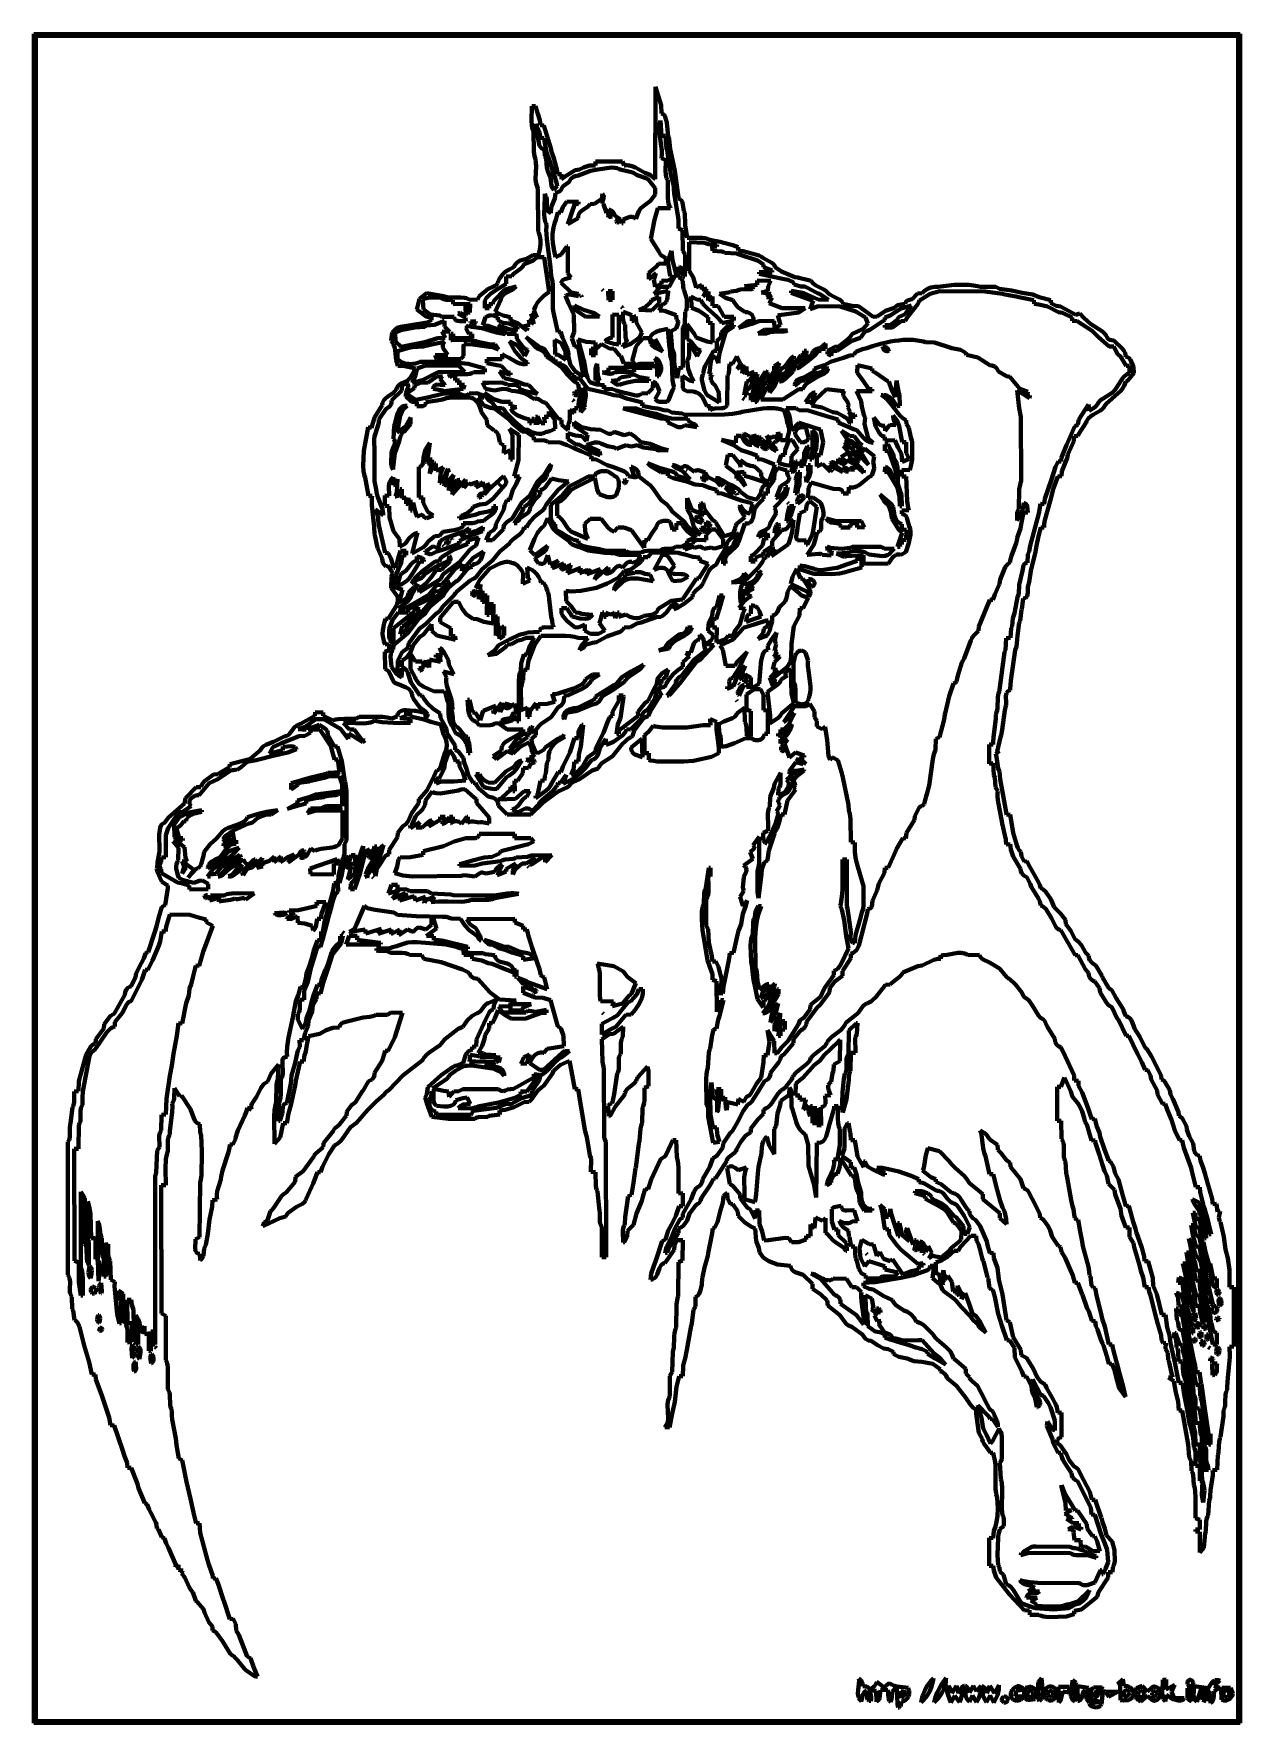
# Model space of a CAD drawing. Header units: millimetres. Extents: x 0 to 7.9, y 0 to 11.
import ezdxf

# ---------------------------------------------------------------- set-up
doc = ezdxf.new("R2010")
doc.units = ezdxf.units.MM
doc.layers.add('color#010101ff', color=7, linetype='CONTINUOUS', lineweight=100)
doc.layers.add('color#ffffffff', color=7, linetype='CONTINUOUS', lineweight=100)

msp = doc.modelspace()

# ---------------------------------------------------------------- linework, layer by layer
at = {"layer": 'color#010101ff'}
for p, q in [((0, 11.028), (7.875, 11.028)), ((0, 0), (0, 11.028)), ((7.875, 11.028), (7.875, 0)), ((7.862, 11.014), (0.013, 11.013)), ((0.013, 11.013), (0.014, 0.014)), ((7.861, 0.014), (7.862, 11.014)), ((4.056, 10.078), (4.059, 10.682)), ((4.059, 10.682), (4.095, 10.561)), ((3.248, 10.459), (3.25, 10.556)), ((3.25, 10.556), (3.274, 10.556)), ((3.274, 10.556), (3.29, 10.505)), ((3.29, 10.505), (3.303, 10.463)), ((4.095, 10.561), (4.098, 10.507)), ((4.098, 10.507), (4.104, 10.506)), ((4.104, 10.506), (4.109, 10.504)), ((4.109, 10.504), (4.114, 10.499)), ((4.114, 10.499), (4.12, 10.492)), ((4.12, 10.492), (4.132, 10.448)), ((3.251, 10.431), (3.248, 10.459)), ((3.254, 10.415), (3.251, 10.431)), ((3.257, 10.404), (3.254, 10.415)), ((3.262, 10.393), (3.257, 10.404)), ((3.265, 10.26), (3.262, 10.393)), ((3.278, 10.439), (3.279, 10.385)), ((3.304, 10.381), (3.278, 10.439)), ((3.279, 10.385), (3.281, 10.381)), ((3.281, 10.381), (3.285, 10.373)), ((3.285, 10.373), (3.287, 10.364)), ((3.303, 10.463), (3.307, 10.432)), ((3.306, 10.348), (3.304, 10.381)), ((3.307, 10.432), (3.33, 10.43)), ((3.33, 10.43), (3.374, 10.281)), ((4.084, 10.428), (4.083, 10.419)), ((4.083, 10.419), (4.083, 10.411)), ((4.083, 10.411), (4.083, 10.402)), ((4.083, 10.402), (4.083, 10.385)), ((4.083, 10.385), (4.086, 10.36)), ((4.085, 10.436), (4.084, 10.428)), ((4.087, 10.445), (4.085, 10.436)), ((4.089, 10.453), (4.087, 10.445)), ((4.091, 10.462), (4.089, 10.453)), ((4.098, 10.361), (4.091, 10.462)), ((4.132, 10.448), (4.141, 10.357)), ((3.269, 10.228), (3.265, 10.26)), ((3.287, 10.364), (3.296, 10.318)), ((3.296, 10.318), (3.299, 10.305)), ((3.299, 10.305), (3.302, 10.296)), ((3.302, 10.296), (3.304, 10.293)), ((3.304, 10.293), (3.307, 10.289)), ((3.332, 10.347), (3.306, 10.348)), ((3.307, 10.289), (3.309, 10.286)), ((3.309, 10.286), (3.312, 10.283)), ((3.312, 10.283), (3.316, 10.28)), ((3.316, 10.28), (3.319, 10.277)), ((3.319, 10.277), (3.323, 10.275)), ((3.323, 10.275), (3.328, 10.273)), ((3.328, 10.273), (3.333, 10.271)), ((3.336, 10.314), (3.332, 10.347)), ((3.333, 10.271), (3.335, 10.231)), ((3.35, 10.247), (3.336, 10.314)), ((3.374, 10.281), (3.379, 10.257)), ((3.379, 10.257), (3.394, 10.215)), ((4.086, 10.36), (4.099, 10.266)), ((4.124, 10.361), (4.098, 10.361)), ((4.099, 10.266), (4.099, 10.249)), ((4.127, 10.288), (4.124, 10.361)), ((4.13, 10.281), (4.127, 10.288)), ((4.134, 10.271), (4.13, 10.281)), ((4.14, 10.221), (4.134, 10.271)), ((4.141, 10.357), (4.148, 10.343)), ((4.148, 10.343), (4.155, 10.274)), ((4.155, 10.274), (4.17, 10.204)), ((3.274, 10.21), (3.269, 10.228)), ((3.275, 10.203), (3.274, 10.21)), ((3.277, 10.197), (3.275, 10.203)), ((3.276, 10.082), (3.279, 10.163)), ((3.278, 10.183), (3.277, 10.197)), ((3.279, 10.163), (3.278, 10.183)), ((3.335, 10.231), (3.34, 10.222)), ((3.34, 10.222), (3.344, 10.212)), ((3.344, 10.212), (3.35, 10.153)), ((3.35, 10.244), (3.35, 10.247)), ((3.366, 10.201), (3.35, 10.244)), ((3.35, 10.153), (3.355, 10.132)), ((3.411, 10.057), (3.366, 10.201)), ((3.394, 10.215), (3.414, 10.145)), ((3.562, 10.141), (3.588, 10.156)), ((3.588, 10.156), (3.628, 10.167)), ((3.628, 10.167), (3.667, 10.168)), ((3.667, 10.168), (3.667, 10.194)), ((3.667, 10.194), (3.842, 10.194)), ((3.772, 10.154), (3.681, 10.141)), ((3.792, 10.153), (3.772, 10.154)), ((3.807, 10.15), (3.792, 10.153)), ((3.822, 10.145), (3.807, 10.15)), ((3.842, 10.194), (3.853, 10.168)), ((3.853, 10.168), (3.859, 10.169)), ((3.859, 10.169), (3.866, 10.17)), ((3.866, 10.17), (3.873, 10.17)), ((3.873, 10.17), (3.879, 10.169)), ((3.879, 10.169), (3.885, 10.169)), ((3.885, 10.169), (3.892, 10.167)), ((3.892, 10.167), (3.898, 10.166)), ((3.898, 10.166), (3.91, 10.162)), ((3.91, 10.162), (3.927, 10.155)), ((3.927, 10.155), (3.988, 10.121)), ((4.098, 10.224), (4.097, 10.215)), ((4.097, 10.215), (4.125, 10.203)), ((4.099, 10.232), (4.098, 10.224)), ((4.099, 10.249), (4.099, 10.232)), ((4.126, 10.198), (4.124, 10.134)), ((4.125, 10.203), (4.126, 10.198)), ((4.144, 10.2), (4.14, 10.221)), ((4.148, 10.189), (4.144, 10.2)), ((4.15, 10.186), (4.148, 10.189)), ((4.156, 10.121), (4.15, 10.186)), ((4.17, 10.204), (4.184, 10.134)), ((3.277, 10.062), (3.276, 10.082)), ((3.28, 10.05), (3.277, 10.062)), ((3.281, 10.043), (3.28, 10.05)), ((3.283, 10.037), (3.281, 10.043)), ((3.285, 10.031), (3.283, 10.037)), ((3.355, 10.132), (3.372, 10.089)), ((3.372, 10.089), (3.379, 10.035)), ((3.416, 10.033), (3.411, 10.057)), ((3.414, 10.145), (3.418, 10.112)), ((3.418, 10.112), (3.444, 10.111)), ((3.444, 10.111), (3.444, 10.079)), ((3.444, 10.079), (3.464, 10.093)), ((3.495, 10.061), (3.454, 10.03)), ((3.464, 10.093), (3.534, 10.138)), ((3.506, 10.081), (3.495, 10.061)), ((3.522, 10.094), (3.506, 10.081)), ((3.543, 10.101), (3.522, 10.094)), ((3.534, 10.138), (3.562, 10.141)), ((3.549, 10.101), (3.543, 10.101)), ((3.634, 10.134), (3.549, 10.101)), ((3.681, 10.141), (3.634, 10.134)), ((3.827, 10.143), (3.822, 10.145)), ((3.911, 10.122), (3.827, 10.143)), ((3.939, 10.106), (3.911, 10.122)), ((4.008, 10.08), (3.939, 10.106)), ((3.988, 10.121), (4.006, 10.113)), ((4.006, 10.113), (4.018, 10.109)), ((4.055, 10.021), (4.008, 10.08)), ((4.018, 10.109), (4.024, 10.108)), ((4.024, 10.108), (4.056, 10.078)), ((4.124, 10.134), (4.125, 10.108)), ((4.125, 10.108), (4.128, 10.095)), ((4.128, 10.095), (4.131, 10.086)), ((4.131, 10.086), (4.135, 10.078)), ((4.135, 10.078), (4.138, 10.074)), ((4.138, 10.074), (4.139, 10.061)), ((4.139, 10.061), (4.139, 9.958)), ((4.175, 10.039), (4.156, 10.121)), ((4.178, 10.033), (4.175, 10.039)), ((4.184, 10.134), (4.209, 9.958)), ((3.288, 10.025), (3.285, 10.031)), ((3.291, 10.018), (3.288, 10.025)), ((3.293, 9.738), (3.291, 10.018)), ((3.336, 9.961), (3.332, 9.848)), ((3.339, 9.976), (3.336, 9.982)), ((3.336, 9.982), (3.336, 9.961)), ((3.344, 9.966), (3.339, 9.976)), ((3.348, 9.948), (3.344, 9.966)), ((3.348, 9.877), (3.348, 9.948)), ((3.401, 9.952), (3.377, 9.895)), ((3.379, 10.035), (3.386, 10.019)), ((3.386, 10.019), (3.394, 10.01)), ((3.394, 10.01), (3.416, 10.033)), ((3.405, 9.987), (3.401, 9.952)), ((3.439, 10.003), (3.405, 9.987)), ((3.454, 10.03), (3.439, 10.003)), ((3.453, 9.895), (3.479, 9.933)), ((3.479, 9.933), (3.556, 9.93)), ((3.556, 9.93), (3.555, 9.916)), ((3.659, 9.917), (3.707, 9.95)), ((3.707, 9.95), (3.712, 9.982)), ((3.712, 9.982), (3.714, 9.98)), ((3.72, 9.961), (3.712, 9.935)), ((3.712, 9.935), (3.712, 9.928)), ((3.712, 9.928), (3.712, 9.924)), ((3.714, 9.98), (3.716, 9.977)), ((3.716, 9.977), (3.718, 9.975)), ((3.718, 9.975), (3.719, 9.973)), ((3.719, 9.973), (3.72, 9.971)), ((3.72, 9.971), (3.72, 9.966)), ((3.72, 9.966), (3.72, 9.961)), ((3.983, 9.905), (4.026, 9.937)), ((4.026, 9.937), (4.055, 9.978)), ((4.055, 9.978), (4.055, 10.021)), ((4.139, 9.958), (4.142, 9.932)), ((4.142, 9.932), (4.144, 9.92)), ((4.178, 10.014), (4.178, 10.033)), ((4.181, 9.985), (4.178, 10.014)), ((4.205, 9.843), (4.181, 9.985)), ((4.209, 9.958), (4.209, 9.952)), ((4.209, 9.952), (4.213, 9.95)), ((4.213, 9.95), (4.217, 9.949)), ((4.217, 9.949), (4.22, 9.947)), ((4.22, 9.947), (4.223, 9.945)), ((4.223, 9.945), (4.226, 9.943)), ((4.226, 9.943), (4.228, 9.94)), ((4.228, 9.94), (4.23, 9.938)), ((4.23, 9.938), (4.233, 9.932)), ((4.233, 9.932), (4.235, 9.925)), ((4.235, 9.925), (4.241, 9.885)), ((3.332, 9.848), (3.334, 9.827)), ((3.334, 9.827), (3.336, 9.814)), ((3.374, 9.857), (3.348, 9.877)), ((3.377, 9.895), (3.374, 9.857)), ((3.407, 9.813), (3.42, 9.861)), ((3.42, 9.861), (3.44, 9.861)), ((3.44, 9.861), (3.453, 9.895)), ((3.532, 9.917), (3.485, 9.784)), ((3.485, 9.784), (3.553, 9.825)), ((3.555, 9.916), (3.532, 9.917)), ((3.553, 9.834), (3.554, 9.839)), ((3.553, 9.83), (3.553, 9.834)), ((3.553, 9.825), (3.553, 9.83)), ((3.554, 9.839), (3.555, 9.843)), ((3.555, 9.843), (3.556, 9.847)), ((3.556, 9.847), (3.558, 9.851)), ((3.558, 9.851), (3.56, 9.854)), ((3.56, 9.854), (3.562, 9.857)), ((3.562, 9.857), (3.564, 9.861)), ((3.564, 9.861), (3.57, 9.867)), ((3.57, 9.867), (3.58, 9.875)), ((3.58, 9.875), (3.62, 9.903)), ((3.62, 9.903), (3.626, 9.909)), ((3.626, 9.909), (3.632, 9.916)), ((3.632, 9.916), (3.659, 9.917)), ((3.712, 9.924), (3.713, 9.921)), ((3.713, 9.921), (3.715, 9.919)), ((3.715, 9.919), (3.716, 9.917)), ((3.716, 9.917), (3.718, 9.915)), ((3.718, 9.915), (3.739, 9.86)), ((3.739, 9.86), (3.742, 9.865)), ((3.742, 9.865), (3.744, 9.868)), ((3.744, 9.868), (3.747, 9.871)), ((3.747, 9.871), (3.749, 9.873)), ((3.749, 9.873), (3.752, 9.875)), ((3.75, 9.85), (3.749, 9.842)), ((3.749, 9.842), (3.751, 9.836)), ((3.752, 9.859), (3.75, 9.85)), ((3.751, 9.836), (3.756, 9.833)), ((3.752, 9.875), (3.754, 9.877)), ((3.763, 9.861), (3.752, 9.859)), ((3.754, 9.877), (3.756, 9.878)), ((3.756, 9.878), (3.759, 9.878)), ((3.756, 9.833), (3.764, 9.833)), ((3.759, 9.878), (3.761, 9.878)), ((3.761, 9.878), (3.763, 9.878)), ((3.763, 9.878), (3.766, 9.877)), ((3.77, 9.86), (3.763, 9.861)), ((3.764, 9.833), (3.775, 9.835)), ((3.766, 9.877), (3.77, 9.875)), ((3.77, 9.875), (3.774, 9.872)), ((3.775, 9.857), (3.77, 9.86)), ((3.774, 9.872), (3.784, 9.861)), ((3.778, 9.852), (3.775, 9.857)), ((3.775, 9.835), (3.777, 9.843)), ((3.777, 9.843), (3.778, 9.852)), ((3.784, 9.861), (3.798, 9.838)), ((3.798, 9.838), (3.827, 9.818)), ((3.807, 9.816), (3.805, 9.812)), ((3.811, 9.815), (3.807, 9.816)), ((3.814, 9.815), (3.811, 9.815)), ((3.827, 9.818), (3.839, 9.792)), ((3.847, 9.816), (3.891, 9.832)), ((3.848, 9.791), (3.847, 9.816)), ((3.891, 9.832), (3.902, 9.833)), ((3.902, 9.833), (3.908, 9.832)), ((3.908, 9.832), (3.914, 9.831)), ((3.914, 9.831), (3.919, 9.828)), ((3.919, 9.828), (3.922, 9.826)), ((3.922, 9.826), (3.924, 9.824)), ((3.924, 9.824), (3.927, 9.822)), ((3.927, 9.822), (3.93, 9.819)), ((3.93, 9.819), (3.949, 9.869)), ((3.949, 9.869), (3.963, 9.889)), ((3.963, 9.889), (3.974, 9.899)), ((3.974, 9.899), (3.983, 9.905)), ((4.073, 9.89), (4.051, 9.813)), ((4.156, 9.89), (4.073, 9.89)), ((4.144, 9.92), (4.148, 9.908)), ((4.148, 9.908), (4.153, 9.896)), ((4.153, 9.896), (4.156, 9.89)), ((4.208, 9.814), (4.205, 9.843)), ((4.241, 9.885), (4.244, 9.87)), ((4.244, 9.87), (4.247, 9.863)), ((4.247, 9.863), (4.249, 9.86)), ((4.249, 9.86), (4.251, 9.779)), ((3.297, 9.728), (3.293, 9.738)), ((3.303, 9.707), (3.297, 9.728)), ((3.307, 9.68), (3.303, 9.707)), ((3.336, 9.814), (3.339, 9.8)), ((3.339, 9.8), (3.344, 9.787)), ((3.344, 9.787), (3.346, 9.78)), ((3.346, 9.769), (3.345, 9.746)), ((3.345, 9.746), (3.346, 9.722)), ((3.346, 9.78), (3.346, 9.769)), ((3.346, 9.722), (3.348, 9.688)), ((3.387, 9.722), (3.39, 9.747)), ((3.387, 9.696), (3.387, 9.722)), ((3.39, 9.747), (3.393, 9.764)), ((3.393, 9.764), (3.396, 9.781)), ((3.396, 9.781), (3.401, 9.797)), ((3.401, 9.797), (3.407, 9.813)), ((3.803, 9.805), (3.802, 9.803)), ((3.802, 9.803), (3.803, 9.8)), ((3.804, 9.808), (3.803, 9.805)), ((3.803, 9.8), (3.803, 9.799)), ((3.803, 9.799), (3.804, 9.798)), ((3.805, 9.812), (3.804, 9.808)), ((3.804, 9.798), (3.805, 9.797)), ((3.805, 9.797), (3.806, 9.796)), ((3.806, 9.796), (3.808, 9.796)), ((3.808, 9.796), (3.811, 9.796)), ((3.811, 9.796), (3.816, 9.799)), ((3.817, 9.814), (3.814, 9.815)), ((3.816, 9.799), (3.821, 9.803)), ((3.819, 9.813), (3.817, 9.814)), ((3.821, 9.811), (3.819, 9.813)), ((3.822, 9.81), (3.821, 9.811)), ((3.821, 9.803), (3.822, 9.806)), ((3.823, 9.809), (3.822, 9.81)), ((3.822, 9.806), (3.823, 9.807)), ((3.823, 9.807), (3.823, 9.809)), ((3.839, 9.792), (3.848, 9.791)), ((4.051, 9.813), (4.027, 9.689)), ((4.209, 9.795), (4.208, 9.814)), ((4.208, 9.757), (4.209, 9.776)), ((4.234, 9.746), (4.208, 9.757)), ((4.209, 9.776), (4.209, 9.795)), ((4.236, 9.61), (4.234, 9.746)), ((4.251, 9.779), (4.265, 9.695)), ((3.294, 9.584), (3.304, 9.62)), ((3.304, 9.62), (3.307, 9.653)), ((3.307, 9.653), (3.307, 9.68)), ((3.348, 9.688), (3.373, 9.504)), ((3.389, 9.662), (3.387, 9.696)), ((3.396, 9.611), (3.389, 9.662)), ((3.405, 9.569), (3.396, 9.611)), ((3.479, 9.639), (3.443, 9.586)), ((3.486, 9.639), (3.479, 9.639)), ((3.487, 9.466), (3.486, 9.639)), ((4.027, 9.689), (4.079, 9.606)), ((4.079, 9.606), (4.091, 9.584)), ((4.138, 9.542), (4.162, 9.611)), ((4.162, 9.611), (4.17, 9.55)), ((4.251, 9.587), (4.236, 9.61)), ((4.265, 9.695), (4.363, 9.695)), ((4.277, 9.667), (4.278, 9.48)), ((4.375, 9.664), (4.277, 9.667)), ((4.363, 9.695), (4.383, 9.693)), ((4.392, 9.659), (4.375, 9.664)), ((4.383, 9.693), (4.397, 9.689)), ((4.405, 9.654), (4.392, 9.659)), ((4.397, 9.689), (4.407, 9.685)), ((4.46, 9.652), (4.405, 9.654)), ((4.407, 9.685), (4.412, 9.683)), ((4.412, 9.683), (4.481, 9.67)), ((4.431, 9.612), (4.428, 9.639)), ((4.428, 9.639), (4.459, 9.639)), ((4.494, 9.607), (4.431, 9.612)), ((4.459, 9.639), (4.46, 9.652)), ((4.481, 9.67), (4.505, 9.663)), ((4.504, 9.602), (4.494, 9.607)), ((4.509, 9.599), (4.504, 9.602)), ((4.505, 9.663), (4.562, 9.649)), ((4.589, 9.594), (4.509, 9.599)), ((4.562, 9.649), (4.597, 9.634)), ((4.597, 9.634), (4.598, 9.613)), ((4.598, 9.613), (4.63, 9.608)), ((4.63, 9.608), (4.734, 9.58)), ((3.078, 9.473), (3.102, 9.49)), ((3.102, 9.49), (3.134, 9.504)), ((3.18, 9.496), (3.13, 9.458)), ((3.134, 9.504), (3.136, 9.511)), ((3.136, 9.511), (3.14, 9.518)), ((3.14, 9.518), (3.146, 9.526)), ((3.146, 9.526), (3.157, 9.536)), ((3.157, 9.536), (3.175, 9.547)), ((3.175, 9.547), (3.217, 9.559)), ((3.191, 9.507), (3.18, 9.496)), ((3.195, 9.514), (3.191, 9.507)), ((3.199, 9.521), (3.195, 9.514)), ((3.2, 9.525), (3.199, 9.521)), ((3.26, 9.547), (3.2, 9.525)), ((3.217, 9.559), (3.257, 9.582)), ((3.257, 9.582), (3.294, 9.584)), ((3.286, 9.569), (3.26, 9.547)), ((3.332, 9.57), (3.286, 9.569)), ((3.364, 9.343), (3.332, 9.57)), ((3.373, 9.504), (3.378, 9.447)), ((3.443, 9.586), (3.405, 9.569)), ((4.067, 9.512), (4.014, 9.468)), ((4.075, 9.525), (4.067, 9.512)), ((4.077, 9.528), (4.075, 9.525)), ((4.125, 9.527), (4.077, 9.528)), ((4.091, 9.584), (4.126, 9.563)), ((4.126, 9.563), (4.125, 9.527)), ((4.155, 9.445), (4.138, 9.542)), ((4.17, 9.55), (4.194, 9.459)), ((4.208, 9.436), (4.21, 9.506)), ((4.21, 9.506), (4.213, 9.506)), ((4.213, 9.506), (4.216, 9.505)), ((4.216, 9.505), (4.221, 9.503)), ((4.221, 9.503), (4.226, 9.5)), ((4.226, 9.5), (4.229, 9.497)), ((4.229, 9.497), (4.232, 9.493)), ((4.232, 9.493), (4.235, 9.486)), ((4.235, 9.486), (4.238, 9.444)), ((4.25, 9.443), (4.251, 9.587)), ((4.604, 9.587), (4.589, 9.594)), ((4.723, 9.547), (4.604, 9.587)), ((4.754, 9.529), (4.723, 9.547)), ((4.734, 9.58), (4.75, 9.571)), ((4.75, 9.571), (4.759, 9.566)), ((4.764, 9.521), (4.754, 9.529)), ((4.759, 9.566), (4.818, 9.533)), ((4.764, 9.504), (4.764, 9.521)), ((4.819, 9.482), (4.764, 9.504)), ((4.818, 9.533), (4.828, 9.524)), ((4.828, 9.524), (4.834, 9.515)), ((4.834, 9.515), (4.837, 9.509)), ((4.837, 9.509), (4.839, 9.505)), ((4.839, 9.505), (4.881, 9.476)), ((2.96, 9.359), (3.006, 9.38)), ((3.006, 9.38), (3.015, 9.385)), ((3.015, 9.385), (3.02, 9.39)), ((3.084, 9.396), (3.02, 9.357)), ((3.02, 9.39), (3.024, 9.395)), ((3.024, 9.395), (3.028, 9.401)), ((3.028, 9.401), (3.029, 9.404)), ((3.029, 9.404), (3.031, 9.408)), ((3.031, 9.408), (3.032, 9.412)), ((3.032, 9.412), (3.038, 9.425)), ((3.038, 9.425), (3.048, 9.442)), ((3.048, 9.442), (3.06, 9.457)), ((3.06, 9.457), (3.078, 9.473)), ((3.074, 9.359), (3.148, 9.378)), ((3.12, 9.446), (3.083, 9.444)), ((3.083, 9.444), (3.084, 9.396)), ((3.13, 9.458), (3.12, 9.446)), ((3.145, 9.374), (3.142, 9.371)), ((3.148, 9.378), (3.145, 9.374)), ((3.378, 9.447), (3.382, 9.43)), ((3.382, 9.43), (3.385, 9.414)), ((3.385, 9.414), (3.388, 9.39)), ((3.388, 9.39), (3.388, 9.299)), ((3.443, 9.405), (3.444, 9.408)), ((3.443, 9.403), (3.443, 9.405)), ((3.507, 9.34), (3.443, 9.403)), ((3.444, 9.408), (3.446, 9.413)), ((3.446, 9.413), (3.449, 9.417)), ((3.449, 9.417), (3.455, 9.422)), ((3.455, 9.422), (3.464, 9.426)), ((3.464, 9.426), (3.506, 9.437)), ((3.506, 9.437), (3.487, 9.466)), ((4.014, 9.468), (4.014, 9.427)), ((4.014, 9.427), (4.06, 9.465)), ((4.06, 9.465), (4.047, 9.423)), ((4.047, 9.423), (4.057, 9.375)), ((4.088, 9.375), (4.049, 9.33)), ((4.057, 9.375), (4.097, 9.394)), ((4.148, 9.376), (4.088, 9.375)), ((4.097, 9.415), (4.138, 9.418)), ((4.097, 9.394), (4.097, 9.415)), ((4.138, 9.418), (4.161, 9.428)), ((4.194, 9.459), (4.148, 9.376)), ((4.175, 9.44), (4.155, 9.445)), ((4.161, 9.428), (4.175, 9.44)), ((4.213, 9.436), (4.208, 9.436)), ((4.216, 9.435), (4.213, 9.436)), ((4.22, 9.434), (4.216, 9.435)), ((4.223, 9.432), (4.22, 9.434)), ((4.226, 9.43), (4.223, 9.432)), ((4.228, 9.428), (4.226, 9.43)), ((4.23, 9.426), (4.228, 9.428)), ((4.231, 9.424), (4.23, 9.426)), ((4.234, 9.418), (4.231, 9.424)), ((4.236, 9.412), (4.234, 9.418)), ((4.239, 9.377), (4.236, 9.412)), ((4.238, 9.444), (4.25, 9.443)), ((4.24, 9.366), (4.239, 9.377)), ((4.278, 9.48), (4.304, 9.44)), ((4.304, 9.44), (4.324, 9.372)), ((4.324, 9.372), (4.361, 9.388)), ((4.361, 9.388), (4.361, 9.359)), ((4.639, 9.381), (4.722, 9.39)), ((4.695, 9.373), (4.639, 9.381)), ((4.721, 9.418), (4.811, 9.415)), ((4.722, 9.39), (4.721, 9.418)), ((4.735, 9.46), (4.735, 9.472)), ((4.735, 9.472), (4.82, 9.472)), ((4.898, 9.427), (4.735, 9.46)), ((4.793, 9.381), (4.791, 9.35)), ((4.811, 9.415), (4.793, 9.381)), ((4.82, 9.472), (4.819, 9.482)), ((4.881, 9.476), (4.968, 9.44)), ((4.924, 9.422), (4.898, 9.427)), ((4.957, 9.406), (4.924, 9.422)), ((4.963, 9.394), (4.957, 9.406)), ((4.963, 9.392), (4.963, 9.394)), ((5.008, 9.379), (4.963, 9.392)), ((4.968, 9.44), (4.988, 9.436)), ((4.988, 9.436), (4.993, 9.435)), ((4.993, 9.435), (5.049, 9.421)), ((5.013, 9.379), (5.008, 9.379)), ((5.018, 9.379), (5.013, 9.379)), ((5.028, 9.378), (5.018, 9.379)), ((5.037, 9.375), (5.028, 9.378)), ((5.05, 9.37), (5.037, 9.375)), ((5.049, 9.421), (5.075, 9.415)), ((5.075, 9.415), (5.078, 9.411)), ((5.078, 9.411), (5.08, 9.407)), ((5.08, 9.407), (5.086, 9.4)), ((5.086, 9.4), (5.093, 9.393)), ((5.093, 9.393), (5.104, 9.385)), ((5.104, 9.385), (5.158, 9.358)), ((5.855, 9.371), (5.882, 9.376)), ((5.882, 9.376), (5.903, 9.376)), ((5.903, 9.376), (6.008, 9.389)), ((6.008, 9.389), (6.065, 9.39)), ((6.065, 9.39), (6.104, 9.388)), ((6.104, 9.388), (6.133, 9.385)), ((6.133, 9.385), (6.161, 9.38)), ((6.161, 9.38), (6.18, 9.376)), ((6.18, 9.376), (6.28, 9.376)), ((6.28, 9.376), (6.303, 9.362)), ((2.501, 9.228), (2.518, 9.297)), ((2.518, 9.297), (2.564, 9.335)), ((2.547, 9.295), (2.539, 9.29)), ((2.539, 9.29), (2.543, 9.227)), ((2.554, 9.299), (2.547, 9.295)), ((2.566, 9.303), (2.554, 9.299)), ((2.564, 9.335), (2.676, 9.316)), ((2.586, 9.306), (2.566, 9.303)), ((2.657, 9.304), (2.586, 9.306)), ((2.667, 9.298), (2.657, 9.304)), ((2.691, 9.292), (2.667, 9.298)), ((2.676, 9.316), (2.704, 9.307)), ((2.735, 9.29), (2.691, 9.292)), ((2.704, 9.307), (2.787, 9.307)), ((2.737, 9.263), (2.735, 9.29)), ((2.849, 9.265), (2.737, 9.263)), ((2.787, 9.307), (2.811, 9.305)), ((2.811, 9.305), (2.825, 9.301)), ((2.825, 9.301), (2.834, 9.298)), ((2.834, 9.298), (2.843, 9.294)), ((2.843, 9.294), (2.896, 9.291)), ((2.847, 9.208), (2.849, 9.265)), ((2.896, 9.291), (2.908, 9.315)), ((2.908, 9.315), (2.952, 9.353)), ((2.947, 9.29), (2.944, 9.285)), ((2.944, 9.285), (2.945, 9.236)), ((2.954, 9.301), (2.947, 9.29)), ((2.952, 9.353), (2.96, 9.359)), ((2.961, 9.311), (2.954, 9.301)), ((2.97, 9.32), (2.961, 9.311)), ((2.984, 9.332), (2.97, 9.32)), ((2.972, 9.263), (2.994, 9.264)), ((2.972, 9.236), (2.972, 9.263)), ((3.02, 9.357), (2.984, 9.332)), ((2.994, 9.264), (2.997, 9.272)), ((2.997, 9.272), (3.006, 9.287)), ((3.006, 9.287), (3.074, 9.359)), ((3.051, 9.298), (3.012, 9.212)), ((3.052, 9.303), (3.051, 9.298)), ((3.054, 9.307), (3.052, 9.303)), ((3.056, 9.311), (3.054, 9.307)), ((3.058, 9.315), (3.056, 9.311)), ((3.061, 9.319), (3.058, 9.315)), ((3.064, 9.322), (3.061, 9.319)), ((3.07, 9.328), (3.064, 9.322)), ((3.077, 9.333), (3.07, 9.328)), ((3.121, 9.355), (3.077, 9.333)), ((3.132, 9.362), (3.121, 9.355)), ((3.139, 9.368), (3.132, 9.362)), ((3.142, 9.371), (3.139, 9.368)), ((3.275, 9.249), (3.289, 9.273)), ((3.289, 9.273), (3.306, 9.294)), ((3.306, 9.294), (3.329, 9.317)), ((3.329, 9.317), (3.364, 9.343)), ((3.388, 9.299), (3.389, 9.233)), ((3.471, 9.318), (3.476, 9.321)), ((3.49, 9.27), (3.471, 9.318)), ((3.476, 9.321), (3.485, 9.324)), ((3.485, 9.324), (3.497, 9.325)), ((3.526, 9.194), (3.49, 9.27)), ((3.497, 9.325), (3.556, 9.316)), ((3.556, 9.33), (3.507, 9.34)), ((3.556, 9.316), (3.556, 9.33)), ((3.572, 9.317), (3.577, 9.312)), ((3.578, 9.31), (3.572, 9.317)), ((3.577, 9.312), (3.578, 9.31)), ((3.711, 9.358), (3.716, 9.353)), ((3.717, 9.352), (3.711, 9.358)), ((3.716, 9.353), (3.717, 9.352)), ((3.75, 9.348), (3.751, 9.29)), ((3.778, 9.347), (3.75, 9.348)), ((3.751, 9.29), (3.777, 9.292)), ((3.777, 9.292), (3.778, 9.347)), ((4.028, 9.277), (3.992, 9.245)), ((4.033, 9.289), (4.028, 9.277)), ((4.083, 9.31), (4.033, 9.289)), ((4.035, 9.221), (4.083, 9.27)), ((4.049, 9.33), (4.141, 9.35)), ((4.083, 9.27), (4.083, 9.31)), ((4.115, 9.265), (4.111, 9.263)), ((4.117, 9.267), (4.115, 9.265)), ((4.123, 9.272), (4.117, 9.267)), ((4.127, 9.277), (4.123, 9.272)), ((4.13, 9.284), (4.127, 9.277)), ((4.134, 9.294), (4.13, 9.284)), ((4.141, 9.343), (4.134, 9.294)), ((4.141, 9.35), (4.141, 9.343)), ((4.242, 9.359), (4.24, 9.366)), ((4.245, 9.353), (4.242, 9.359)), ((4.263, 9.295), (4.245, 9.353)), ((4.262, 9.234), (4.263, 9.295)), ((4.327, 9.294), (4.292, 9.312)), ((4.292, 9.312), (4.294, 9.239)), ((4.354, 9.291), (4.327, 9.294)), ((4.357, 9.284), (4.354, 9.291)), ((4.361, 9.278), (4.357, 9.284)), ((4.361, 9.359), (4.394, 9.365)), ((4.364, 9.272), (4.361, 9.278)), ((4.368, 9.266), (4.364, 9.272)), ((4.372, 9.26), (4.368, 9.266)), ((4.394, 9.365), (4.37, 9.313)), ((4.37, 9.313), (4.404, 9.345)), ((4.404, 9.345), (4.402, 9.286)), ((4.402, 9.286), (4.431, 9.312)), ((4.431, 9.312), (4.43, 9.251)), ((4.476, 9.33), (4.546, 9.342)), ((4.516, 9.304), (4.476, 9.33)), ((4.563, 9.289), (4.516, 9.304)), ((4.546, 9.342), (4.55, 9.345)), ((4.55, 9.345), (4.588, 9.35)), ((4.573, 9.271), (4.563, 9.289)), ((4.595, 9.244), (4.573, 9.271)), ((4.588, 9.35), (4.598, 9.355)), ((4.598, 9.355), (4.612, 9.359)), ((4.612, 9.359), (4.687, 9.361)), ((4.687, 9.361), (4.694, 9.362)), ((4.694, 9.362), (4.695, 9.373)), ((4.791, 9.35), (4.75, 9.34)), ((4.75, 9.34), (4.811, 9.331)), ((4.811, 9.331), (4.786, 9.309)), ((4.786, 9.309), (4.82, 9.305)), ((4.82, 9.305), (4.801, 9.27)), ((4.801, 9.27), (4.84, 9.255)), ((4.943, 9.336), (4.944, 9.35)), ((5.088, 9.285), (4.943, 9.336)), ((4.944, 9.35), (5.008, 9.338)), ((5.008, 9.338), (5.029, 9.335)), ((5.029, 9.335), (5.119, 9.293)), ((5.107, 9.338), (5.05, 9.37)), ((5.068, 9.231), (5.088, 9.285)), ((5.12, 9.333), (5.107, 9.338)), ((5.119, 9.293), (5.188, 9.291)), ((5.129, 9.33), (5.12, 9.333)), ((5.134, 9.329), (5.129, 9.33)), ((5.188, 9.291), (5.134, 9.329)), ((5.158, 9.358), (5.17, 9.35)), ((5.17, 9.35), (5.177, 9.344)), ((5.177, 9.344), (5.184, 9.337)), ((5.184, 9.337), (5.19, 9.331)), ((5.19, 9.331), (5.197, 9.326)), ((5.197, 9.326), (5.22, 9.313)), ((5.22, 9.313), (5.259, 9.294)), ((5.259, 9.294), (5.266, 9.289)), ((5.266, 9.289), (5.272, 9.284)), ((5.272, 9.284), (5.275, 9.28)), ((5.275, 9.28), (5.278, 9.277)), ((5.278, 9.277), (5.28, 9.274)), ((5.28, 9.274), (5.282, 9.27)), ((5.282, 9.27), (5.284, 9.265)), ((5.284, 9.265), (5.342, 9.252)), ((5.639, 9.256), (5.684, 9.266)), ((5.684, 9.266), (5.689, 9.266)), ((5.689, 9.266), (5.691, 9.273)), ((5.691, 9.273), (5.694, 9.28)), ((5.694, 9.28), (5.701, 9.287)), ((5.701, 9.287), (5.734, 9.295)), ((5.734, 9.295), (5.768, 9.332)), ((5.768, 9.332), (5.798, 9.334)), ((5.78, 9.281), (5.768, 9.261)), ((5.782, 9.286), (5.78, 9.281)), ((5.852, 9.331), (5.782, 9.286)), ((5.798, 9.334), (5.813, 9.348)), ((5.813, 9.348), (5.833, 9.362)), ((5.833, 9.362), (5.855, 9.371)), ((5.915, 9.347), (5.852, 9.331)), ((6.21, 9.346), (5.915, 9.347)), ((6.324, 9.331), (6.21, 9.346)), ((6.303, 9.362), (6.382, 9.352)), ((6.338, 9.325), (6.324, 9.331)), ((6.412, 9.314), (6.338, 9.325)), ((6.382, 9.352), (6.384, 9.351)), ((6.384, 9.351), (6.451, 9.337)), ((6.43, 9.309), (6.412, 9.314)), ((6.528, 9.288), (6.43, 9.309)), ((6.451, 9.337), (6.521, 9.325)), ((6.521, 9.325), (6.562, 9.309)), ((6.529, 9.265), (6.528, 9.288)), ((6.56, 9.261), (6.529, 9.265)), ((6.562, 9.309), (6.639, 9.288)), ((6.639, 9.288), (6.639, 9.269)), ((6.639, 9.269), (6.674, 9.252)), ((2.563, 9.181), (2.501, 9.228)), ((2.543, 9.227), (2.589, 9.196)), ((2.561, 9.14), (2.597, 9.159)), ((2.597, 9.18), (2.563, 9.181)), ((2.589, 9.196), (2.651, 9.189)), ((2.597, 9.159), (2.597, 9.18)), ((2.682, 9.154), (2.616, 9.127)), ((2.651, 9.189), (2.663, 9.181)), ((2.663, 9.181), (2.744, 9.181)), ((2.68, 9.117), (2.682, 9.154)), ((2.744, 9.181), (2.744, 9.176)), ((2.744, 9.176), (2.745, 9.173)), ((2.745, 9.173), (2.746, 9.169)), ((2.746, 9.169), (2.747, 9.166)), ((2.747, 9.166), (2.749, 9.164)), ((2.749, 9.164), (2.751, 9.161)), ((2.751, 9.161), (2.753, 9.159)), ((2.753, 9.159), (2.755, 9.158)), ((2.755, 9.158), (2.757, 9.156)), ((2.757, 9.156), (2.763, 9.154)), ((2.763, 9.154), (2.768, 9.153)), ((2.77, 9.202), (2.784, 9.206)), ((2.819, 9.174), (2.77, 9.202)), ((2.784, 9.206), (2.82, 9.189)), ((2.82, 9.189), (2.818, 9.25)), ((2.818, 9.25), (2.832, 9.249)), ((2.821, 9.152), (2.819, 9.174)), ((2.832, 9.249), (2.835, 9.207)), ((2.835, 9.207), (2.847, 9.208)), ((2.948, 9.178), (2.931, 9.125)), ((2.945, 9.236), (2.972, 9.236)), ((2.961, 9.185), (2.948, 9.178)), ((2.975, 9.189), (2.961, 9.185)), ((2.994, 9.19), (2.975, 9.189)), ((3.02, 9.182), (2.994, 9.19)), ((3.012, 9.212), (3.063, 9.189)), ((3.028, 9.177), (3.02, 9.182)), ((3.028, 9.159), (3.028, 9.177)), ((3.063, 9.141), (3.028, 9.159)), ((3.063, 9.189), (3.111, 9.177)), ((3.111, 9.177), (3.111, 9.157)), ((3.111, 9.157), (3.161, 9.137)), ((3.239, 9.129), (3.232, 9.16)), ((3.232, 9.16), (3.264, 9.134)), ((3.264, 9.134), (3.246, 9.199)), ((3.246, 9.199), (3.283, 9.175)), ((3.265, 9.224), (3.267, 9.229)), ((3.283, 9.175), (3.265, 9.224)), ((3.267, 9.229), (3.275, 9.249)), ((3.389, 9.233), (3.392, 9.209)), ((3.392, 9.209), (3.42, 9.081)), ((3.527, 9.083), (3.526, 9.194)), ((3.53, 9.255), (3.527, 9.23)), ((3.527, 9.23), (3.604, 9.181)), ((3.589, 9.225), (3.53, 9.255)), ((3.661, 9.205), (3.589, 9.225)), ((3.604, 9.181), (3.692, 9.182)), ((3.692, 9.182), (3.661, 9.205)), ((3.777, 9.195), (3.778, 9.045)), ((3.818, 9.194), (3.777, 9.195)), ((3.82, 8.999), (3.818, 9.194)), ((3.836, 9.246), (3.842, 9.242)), ((3.843, 9.24), (3.836, 9.246)), ((3.842, 9.242), (3.843, 9.24)), ((3.847, 9.212), (3.846, 9.174)), ((3.846, 9.174), (3.85, 9.148)), ((3.903, 9.19), (3.847, 9.212)), ((3.903, 9.153), (3.903, 9.19)), ((3.918, 9.183), (3.916, 9.153)), ((3.929, 9.182), (3.918, 9.183)), ((3.932, 9.146), (3.929, 9.182)), ((3.992, 9.245), (3.949, 9.225)), ((3.949, 9.225), (4.035, 9.221)), ((4.1, 9.259), (4.083, 9.222)), ((4.083, 9.222), (4.116, 9.22)), ((4.104, 9.26), (4.1, 9.259)), ((4.108, 9.261), (4.104, 9.26)), ((4.111, 9.263), (4.108, 9.261)), ((4.116, 9.22), (4.194, 9.191)), ((4.194, 9.191), (4.196, 9.162)), ((4.196, 9.162), (4.198, 9.16)), ((4.198, 9.16), (4.201, 9.156)), ((4.201, 9.156), (4.204, 9.153)), ((4.249, 9.134), (4.251, 9.213)), ((4.251, 9.213), (4.253, 9.215)), ((4.253, 9.215), (4.258, 9.223)), ((4.258, 9.223), (4.262, 9.234)), ((4.294, 9.239), (4.343, 9.219)), ((4.343, 9.219), (4.403, 9.177)), ((4.382, 9.249), (4.372, 9.26)), ((4.397, 9.234), (4.382, 9.249)), ((4.456, 9.183), (4.397, 9.234)), ((4.403, 9.177), (4.402, 9.14)), ((4.43, 9.251), (4.467, 9.249)), ((4.471, 9.168), (4.456, 9.183)), ((4.467, 9.249), (4.506, 9.18)), ((4.48, 9.157), (4.471, 9.168)), ((4.484, 9.151), (4.48, 9.157)), ((4.57, 9.156), (4.492, 9.139)), ((4.506, 9.18), (4.569, 9.181)), ((4.569, 9.181), (4.57, 9.156)), ((4.644, 9.211), (4.595, 9.244)), ((4.651, 9.211), (4.644, 9.211)), ((4.661, 9.21), (4.651, 9.211)), ((4.659, 9.152), (4.699, 9.154)), ((4.669, 9.207), (4.661, 9.21)), ((4.677, 9.202), (4.669, 9.207)), ((4.684, 9.197), (4.677, 9.202)), ((4.689, 9.19), (4.684, 9.197)), ((4.695, 9.179), (4.689, 9.19)), ((4.698, 9.167), (4.695, 9.179)), ((4.699, 9.154), (4.698, 9.167)), ((4.833, 9.153), (4.732, 9.151)), ((4.835, 9.104), (4.833, 9.153)), ((4.84, 9.255), (4.885, 9.237)), ((4.866, 9.192), (4.857, 9.189)), ((4.857, 9.189), (4.874, 9.128)), ((4.993, 9.209), (4.866, 9.192)), ((4.885, 9.237), (5.036, 9.236)), ((5.036, 9.236), (4.993, 9.209)), ((5.121, 9.249), (5.068, 9.231)), ((5.263, 9.248), (5.121, 9.249)), ((5.367, 9.214), (5.263, 9.248)), ((5.342, 9.252), (5.383, 9.249)), ((5.428, 9.176), (5.367, 9.214)), ((5.383, 9.249), (5.48, 9.181)), ((5.445, 9.136), (5.428, 9.176)), ((5.48, 9.181), (5.506, 9.182)), ((5.506, 9.182), (5.56, 9.219)), ((5.555, 9.159), (5.543, 9.152)), ((5.556, 9.176), (5.555, 9.159)), ((5.589, 9.189), (5.556, 9.176)), ((5.56, 9.219), (5.619, 9.238)), ((5.658, 9.233), (5.589, 9.189)), ((5.591, 9.126), (5.636, 9.161)), ((5.619, 9.238), (5.626, 9.247)), ((5.626, 9.247), (5.639, 9.256)), ((5.636, 9.161), (5.644, 9.178)), ((5.644, 9.178), (5.688, 9.198)), ((5.727, 9.254), (5.658, 9.233)), ((5.688, 9.198), (5.727, 9.254)), ((5.703, 9.177), (5.688, 9.153)), ((5.768, 9.261), (5.703, 9.177)), ((6.618, 9.247), (6.56, 9.261)), ((6.688, 9.21), (6.618, 9.247)), ((6.674, 9.252), (6.701, 9.248)), ((6.714, 9.207), (6.688, 9.21)), ((6.701, 9.248), (6.758, 9.218)), ((6.777, 9.175), (6.714, 9.207)), ((6.758, 9.218), (6.803, 9.194)), ((6.778, 9.153), (6.777, 9.175)), ((6.803, 9.194), (6.828, 9.201)), ((6.828, 9.201), (6.855, 9.173)), ((6.855, 9.173), (6.898, 9.134)), ((2.333, 9.024), (2.34, 9.078)), ((2.34, 9.078), (2.369, 9.109)), ((2.396, 9.093), (2.36, 9.077)), ((2.36, 9.077), (2.361, 9.02)), ((2.369, 9.109), (2.394, 9.116)), ((2.394, 9.116), (2.555, 9.141)), ((2.487, 9.111), (2.396, 9.093)), ((2.552, 9.116), (2.487, 9.111)), ((2.564, 9.123), (2.552, 9.116)), ((2.555, 9.141), (2.561, 9.14)), ((2.616, 9.127), (2.564, 9.123)), ((2.635, 9.04), (2.686, 9.044)), ((2.686, 9.044), (2.665, 9.084)), ((2.665, 9.084), (2.715, 9.083)), ((2.715, 9.083), (2.68, 9.117)), ((2.737, 9.07), (2.723, 9.069)), ((2.723, 9.069), (2.723, 9.027)), ((2.736, 9.042), (2.737, 9.07)), ((2.768, 9.153), (2.781, 9.152)), ((2.781, 9.152), (2.821, 9.152)), ((2.838, 9.125), (2.82, 9.106)), ((2.82, 9.106), (2.839, 9.069)), ((2.846, 9.12), (2.838, 9.125)), ((2.839, 9.069), (2.862, 9.069)), ((2.859, 9.116), (2.846, 9.12)), ((2.851, 9.15), (2.85, 9.148)), ((2.85, 9.148), (2.85, 9.146)), ((2.85, 9.146), (2.85, 9.144)), ((2.85, 9.144), (2.851, 9.143)), ((2.885, 9.15), (2.851, 9.15)), ((2.851, 9.143), (2.852, 9.141)), ((2.852, 9.141), (2.854, 9.139)), ((2.854, 9.139), (2.857, 9.137)), ((2.857, 9.137), (2.865, 9.135)), ((2.922, 9.106), (2.859, 9.116)), ((2.862, 9.069), (2.861, 9.042)), ((2.865, 9.135), (2.875, 9.136)), ((2.875, 9.136), (2.881, 9.138)), ((2.881, 9.138), (2.883, 9.14)), ((2.883, 9.14), (2.885, 9.143)), ((2.886, 9.148), (2.885, 9.15)), ((2.885, 9.143), (2.886, 9.144)), ((2.886, 9.146), (2.886, 9.148)), ((2.886, 9.144), (2.886, 9.146)), ((2.949, 9.1), (2.922, 9.106)), ((2.931, 9.125), (2.964, 9.122)), ((2.962, 9.095), (2.949, 9.1)), ((2.966, 9.093), (2.962, 9.095)), ((2.964, 9.122), (3.021, 9.102)), ((3.02, 9.079), (2.966, 9.093)), ((3.077, 9.067), (3.02, 9.079)), ((3.021, 9.102), (3.078, 9.067)), ((3.09, 9.069), (3.034, 9.129)), ((3.034, 9.129), (3.054, 9.118)), ((3.054, 9.118), (3.1, 9.1)), ((3.102, 9.137), (3.063, 9.141)), ((3.078, 9.067), (3.077, 9.067)), ((3.152, 9.069), (3.09, 9.069)), ((3.1, 9.1), (3.131, 9.096)), ((3.145, 9.12), (3.102, 9.137)), ((3.131, 9.096), (3.159, 9.097)), ((3.152, 9.113), (3.145, 9.12)), ((3.155, 9.11), (3.152, 9.113)), ((3.153, 9.036), (3.152, 9.069)), ((3.157, 9.105), (3.155, 9.11)), ((3.158, 9.1), (3.157, 9.105)), ((3.159, 9.097), (3.158, 9.1)), ((3.161, 9.137), (3.219, 9.091)), ((3.185, 9.115), (3.239, 9.129)), ((3.223, 9.109), (3.185, 9.115)), ((3.306, 8.981), (3.214, 9.048)), ((3.214, 9.048), (3.282, 8.976)), ((3.219, 9.091), (3.223, 9.109)), ((3.42, 9.081), (3.441, 9.084)), ((3.441, 9.084), (3.442, 9.073)), ((3.442, 9.073), (3.445, 9.062)), ((3.445, 9.062), (3.451, 9.045)), ((3.451, 9.045), (3.481, 8.977)), ((3.513, 9.04), (3.527, 9.083)), ((3.778, 9.045), (3.755, 9.041)), ((3.85, 9.148), (3.854, 9.137)), ((3.854, 9.137), (3.86, 9.13)), ((3.86, 9.13), (3.861, 9.126)), ((3.861, 9.126), (3.862, 9.048)), ((3.862, 9.048), (3.866, 9.032)), ((3.898, 9.004), (3.955, 9.048)), ((3.916, 9.153), (3.903, 9.153)), ((3.969, 9.077), (3.932, 9.146)), ((3.955, 9.048), (3.969, 9.077)), ((4.023, 9.046), (4.021, 9.042)), ((4.025, 9.05), (4.023, 9.046)), ((4.028, 9.054), (4.025, 9.05)), ((4.03, 9.058), (4.028, 9.054)), ((4.036, 9.065), (4.03, 9.058)), ((4.043, 9.071), (4.036, 9.065)), ((4.051, 9.076), (4.043, 9.071)), ((4.063, 9.083), (4.051, 9.076)), ((4.086, 9.091), (4.063, 9.083)), ((4.138, 9.101), (4.086, 9.091)), ((4.147, 8.995), (4.138, 9.101)), ((4.16, 9.085), (4.159, 9.08)), ((4.159, 9.08), (4.159, 9.077)), ((4.159, 9.077), (4.168, 8.968)), ((4.166, 9.091), (4.16, 9.085)), ((4.193, 9.103), (4.166, 9.091)), ((4.207, 9.14), (4.193, 9.103)), ((4.204, 9.153), (4.206, 9.147)), ((4.206, 9.147), (4.207, 9.14)), ((4.237, 9.111), (4.249, 9.134)), ((4.237, 8.85), (4.237, 9.111)), ((4.313, 9.068), (4.264, 9.132)), ((4.264, 9.132), (4.264, 9.033)), ((4.324, 9.045), (4.313, 9.068)), ((4.395, 9.019), (4.324, 9.045)), ((4.402, 9.14), (4.431, 9.139)), ((4.431, 9.139), (4.431, 9.012)), ((4.458, 9.023), (4.486, 9.047)), ((4.517, 9.082), (4.475, 8.942)), ((4.488, 9.145), (4.484, 9.151)), ((4.486, 9.078), (4.534, 9.125)), ((4.486, 9.047), (4.486, 9.078)), ((4.492, 9.139), (4.488, 9.145)), ((4.569, 9.118), (4.517, 9.082)), ((4.534, 9.125), (4.57, 9.125)), ((4.57, 9.125), (4.569, 9.118)), ((4.603, 9.109), (4.659, 9.152)), ((4.688, 9.134), (4.603, 9.109)), ((4.732, 9.151), (4.688, 9.134)), ((4.728, 9.071), (4.772, 9.097)), ((4.78, 9.069), (4.728, 9.071)), ((4.772, 9.097), (4.91, 9.092)), ((4.784, 9.072), (4.78, 9.069)), ((4.789, 9.074), (4.784, 9.072)), ((4.793, 9.076), (4.789, 9.074)), ((4.802, 9.079), (4.793, 9.076)), ((4.812, 9.082), (4.802, 9.079)), ((4.831, 9.083), (4.812, 9.082)), ((4.896, 9.084), (4.831, 9.083)), ((4.874, 9.128), (4.835, 9.104)), ((4.91, 9.087), (4.896, 9.084)), ((4.91, 9.092), (4.92, 9.09)), ((4.92, 9.09), (4.91, 9.087)), ((5.309, 9.03), (5.328, 9.049)), ((5.328, 9.049), (5.335, 9.058)), ((5.335, 9.058), (5.339, 9.066)), ((5.339, 9.066), (5.413, 9.101)), ((5.397, 9.043), (5.339, 9.024)), ((5.423, 9.08), (5.397, 9.043)), ((5.413, 9.101), (5.445, 9.136)), ((5.439, 9.088), (5.423, 9.08)), ((5.457, 9.095), (5.439, 9.088)), ((5.543, 9.152), (5.457, 9.095)), ((5.555, 9.125), (5.591, 9.126)), ((5.556, 9.111), (5.555, 9.125)), ((5.605, 9.111), (5.556, 9.111)), ((5.661, 9.152), (5.605, 9.111)), ((5.688, 9.153), (5.661, 9.152)), ((6.811, 9.152), (6.778, 9.153)), ((6.908, 9.088), (6.811, 9.152)), ((6.898, 9.134), (6.977, 9.084)), ((6.95, 9.047), (6.908, 9.088)), ((7.02, 8.986), (6.95, 9.047)), ((6.977, 9.084), (6.991, 9.07)), ((6.991, 9.07), (7, 9.059)), ((7, 9.059), (7.005, 9.05)), ((7.005, 9.05), (7.007, 9.046)), ((7.007, 9.046), (7.011, 9.039)), ((2.337, 9.019), (2.333, 9.024)), ((2.341, 9.014), (2.337, 9.019)), ((2.344, 9.009), (2.341, 9.014)), ((2.347, 9.004), (2.344, 9.009)), ((2.349, 8.999), (2.347, 9.004)), ((2.351, 8.993), (2.349, 8.999)), ((2.353, 8.988), (2.351, 8.993)), ((2.356, 8.977), (2.353, 8.988)), ((2.359, 8.96), (2.356, 8.977)), ((2.366, 8.895), (2.359, 8.96)), ((2.361, 9.02), (2.397, 8.984)), ((2.451, 8.977), (2.374, 8.956)), ((2.374, 8.956), (2.375, 8.907)), ((2.397, 8.984), (2.561, 9.017)), ((2.459, 8.98), (2.451, 8.977)), ((2.472, 8.983), (2.459, 8.98)), ((2.543, 8.987), (2.472, 8.983)), ((2.56, 8.99), (2.543, 8.987)), ((2.573, 8.994), (2.56, 8.99)), ((2.561, 9.017), (2.635, 9.04)), ((2.577, 8.996), (2.573, 8.994)), ((2.682, 9.017), (2.577, 8.996)), ((2.669, 8.995), (2.67, 8.998)), ((2.669, 8.992), (2.669, 8.995)), ((2.669, 8.986), (2.669, 8.992)), ((2.671, 8.981), (2.669, 8.986)), ((2.67, 8.998), (2.671, 9.001)), ((2.671, 9.001), (2.672, 9.004)), ((2.675, 8.972), (2.671, 8.981)), ((2.672, 9.004), (2.674, 9.007)), ((2.674, 9.007), (2.676, 9.01)), ((2.7, 8.935), (2.675, 8.972)), ((2.676, 9.01), (2.679, 9.013)), ((2.679, 9.013), (2.682, 9.017)), ((2.702, 8.932), (2.7, 8.935)), ((2.723, 9.027), (2.729, 9.027)), ((2.729, 9.027), (2.827, 9.029)), ((2.861, 9.042), (2.736, 9.042)), ((2.806, 8.936), (2.804, 8.926)), ((2.807, 9.001), (2.806, 8.987)), ((2.806, 8.987), (2.806, 8.936)), ((2.827, 9.002), (2.807, 9.001)), ((2.827, 9.029), (2.857, 9.028)), ((2.865, 8.999), (2.827, 9.002)), ((2.857, 9.028), (2.874, 9.024)), ((2.972, 8.984), (2.865, 8.999)), ((2.874, 9.024), (2.886, 9.021)), ((2.886, 9.021), (2.897, 9.017)), ((2.897, 9.017), (2.973, 9.002)), ((2.991, 8.984), (2.972, 8.984)), ((2.973, 9.002), (3.012, 9)), ((3.033, 8.966), (2.991, 8.984)), ((3.012, 9), (3.033, 8.966)), ((3.057, 8.903), (3.058, 8.936)), ((3.058, 8.936), (3.069, 8.931)), ((3.143, 8.954), (3.105, 9.02)), ((3.105, 9.02), (3.11, 9.018)), ((3.11, 9.018), (3.119, 9.015)), ((3.119, 9.015), (3.128, 9.011)), ((3.128, 9.011), (3.141, 9.004)), ((3.141, 9.004), (3.156, 8.992)), ((3.163, 8.929), (3.143, 8.954)), ((3.195, 8.982), (3.153, 9.036)), ((3.156, 8.992), (3.173, 8.974)), ((3.173, 8.974), (3.205, 8.925)), ((3.205, 8.973), (3.195, 8.982)), ((3.215, 8.968), (3.205, 8.973)), ((3.208, 8.927), (3.225, 8.965)), ((3.222, 8.966), (3.215, 8.968)), ((3.225, 8.965), (3.222, 8.966)), ((3.282, 8.976), (3.306, 8.967)), ((3.303, 8.977), (3.306, 8.981)), ((3.308, 8.978), (3.303, 8.977)), ((3.306, 8.967), (3.331, 8.949)), ((3.313, 8.978), (3.308, 8.978)), ((3.318, 8.977), (3.313, 8.978)), ((3.321, 8.976), (3.318, 8.977)), ((3.325, 8.975), (3.321, 8.976)), ((3.328, 8.973), (3.325, 8.975)), ((3.331, 8.971), (3.328, 8.973)), ((3.334, 8.969), (3.331, 8.971)), ((3.331, 8.949), (3.342, 8.934)), ((3.339, 8.963), (3.334, 8.969)), ((3.353, 8.939), (3.339, 8.963)), ((3.342, 8.934), (3.349, 8.919)), ((3.361, 8.926), (3.353, 8.939)), ((3.402, 9.029), (3.403, 8.935)), ((3.44, 9.01), (3.402, 9.029)), ((3.403, 8.935), (3.422, 8.932)), ((3.471, 8.95), (3.44, 9.01)), ((3.473, 8.899), (3.471, 8.95)), ((3.481, 8.977), (3.486, 8.96)), ((3.486, 8.96), (3.488, 8.949)), ((3.488, 8.949), (3.49, 8.937)), ((3.49, 8.937), (3.49, 8.931)), ((3.531, 8.986), (3.513, 9.04)), ((3.553, 8.985), (3.531, 8.986)), ((3.584, 8.815), (3.553, 8.985)), ((3.606, 9.016), (3.554, 9.032)), ((3.554, 9.032), (3.587, 8.911)), ((3.667, 9.013), (3.606, 9.016)), ((3.639, 8.931), (3.638, 8.973)), ((3.638, 8.973), (3.667, 8.971)), ((3.667, 8.968), (3.666, 8.93)), ((3.667, 8.971), (3.667, 9.013)), ((3.706, 9.002), (3.667, 8.968)), ((3.757, 8.973), (3.706, 9.002)), ((3.735, 9.03), (3.729, 9.021)), ((3.729, 9.021), (3.786, 9.003)), ((3.755, 9.041), (3.735, 9.03)), ((3.789, 8.971), (3.757, 8.973)), ((3.786, 9.003), (3.82, 8.999)), ((3.824, 8.927), (3.789, 8.971)), ((3.846, 8.985), (3.898, 9.004)), ((3.847, 8.996), (3.846, 8.985)), ((3.866, 9.013), (3.847, 8.996)), ((3.866, 9.032), (3.871, 9.021)), ((3.875, 9.014), (3.866, 9.013)), ((3.871, 9.021), (3.875, 9.014)), ((3.925, 8.965), (3.905, 8.893)), ((3.928, 8.978), (3.925, 8.965)), ((3.939, 8.998), (3.928, 8.978)), ((3.978, 9.042), (3.939, 8.998)), ((4.021, 9.042), (3.978, 9.042)), ((4.024, 9.025), (4.025, 9.03)), ((4.024, 9.02), (4.024, 9.025)), ((4.025, 9.016), (4.024, 9.02)), ((4.025, 9.03), (4.026, 9.035)), ((4.026, 9.012), (4.025, 9.016)), ((4.026, 9.035), (4.027, 9.033)), ((4.027, 9.008), (4.026, 9.012)), ((4.027, 9.033), (4.031, 9.029)), ((4.028, 9.004), (4.027, 9.008)), ((4.03, 9.001), (4.028, 9.004)), ((4.032, 8.998), (4.03, 9.001)), ((4.031, 9.029), (4.045, 9.006)), ((4.035, 8.995), (4.032, 8.998)), ((4.04, 8.989), (4.035, 8.995)), ((4.047, 8.984), (4.04, 8.989)), ((4.045, 9.006), (4.049, 9.001)), ((4.057, 8.978), (4.047, 8.984)), ((4.049, 9.001), (4.05, 8.999)), ((4.05, 8.999), (4.052, 8.997)), ((4.052, 8.997), (4.054, 8.996)), ((4.054, 8.996), (4.055, 8.995)), ((4.055, 8.995), (4.056, 8.994)), ((4.056, 8.994), (4.057, 8.994)), ((4.057, 8.994), (4.058, 8.994)), ((4.103, 8.954), (4.057, 8.978)), ((4.058, 8.994), (4.059, 8.996)), ((4.06, 9.026), (4.059, 9.034)), ((4.059, 9.034), (4.103, 8.954)), ((4.059, 8.996), (4.06, 8.997)), ((4.061, 9.019), (4.06, 9.026)), ((4.06, 8.997), (4.061, 9)), ((4.061, 9.013), (4.061, 9.019)), ((4.061, 9.007), (4.061, 9.013)), ((4.061, 9.003), (4.061, 9.007)), ((4.061, 9), (4.061, 9.003)), ((4.151, 8.97), (4.147, 8.995)), ((4.156, 8.913), (4.151, 8.97)), ((4.168, 8.968), (4.171, 8.964)), ((4.171, 8.964), (4.173, 8.96)), ((4.173, 8.96), (4.175, 8.956)), ((4.175, 8.956), (4.177, 8.951)), ((4.177, 8.951), (4.179, 8.942)), ((4.179, 8.942), (4.18, 8.933)), ((4.18, 8.933), (4.181, 8.892)), ((4.264, 9.033), (4.268, 9.032)), ((4.268, 9.032), (4.272, 9.031)), ((4.272, 9.031), (4.276, 9.029)), ((4.276, 9.029), (4.279, 9.028)), ((4.279, 8.935), (4.276, 8.918)), ((4.278, 9.01), (4.277, 9.002)), ((4.277, 9.002), (4.279, 8.935)), ((4.33, 8.924), (4.278, 9.01)), ((4.279, 9.028), (4.286, 9.023)), ((4.286, 9.023), (4.292, 9.018)), ((4.292, 9.018), (4.318, 8.984)), ((4.318, 8.984), (4.326, 8.975)), ((4.326, 8.975), (4.332, 8.97)), ((4.352, 8.963), (4.33, 8.924)), ((4.332, 8.97), (4.336, 8.968)), ((4.336, 8.968), (4.339, 8.967)), ((4.339, 8.967), (4.343, 8.965)), ((4.343, 8.965), (4.347, 8.964)), ((4.347, 8.964), (4.352, 8.963)), ((4.382, 8.861), (4.434, 8.953)), ((4.431, 9.012), (4.395, 9.019)), ((4.434, 8.953), (4.437, 8.958)), ((4.437, 8.958), (4.459, 8.959)), ((4.459, 8.959), (4.458, 9.023)), ((4.475, 8.942), (4.471, 8.914)), ((5.024, 8.88), (5.079, 8.934)), ((5.027, 8.931), (5.029, 8.958)), ((5.029, 8.958), (5.045, 8.959)), ((5.044, 8.941), (5.04, 8.927)), ((5.045, 8.959), (5.044, 8.941)), ((5.079, 8.934), (5.082, 8.945)), ((5.082, 8.945), (5.088, 8.956)), ((5.088, 8.956), (5.099, 8.965)), ((5.099, 8.965), (5.121, 8.974)), ((5.113, 8.947), (5.1, 8.929)), ((5.118, 8.959), (5.113, 8.947)), ((5.14, 8.956), (5.118, 8.959)), ((5.121, 8.974), (5.134, 8.975)), ((5.134, 8.975), (5.167, 9.006)), ((5.167, 8.972), (5.136, 8.972)), ((5.136, 8.972), (5.14, 8.956)), ((5.167, 9.006), (5.167, 8.972)), ((5.18, 8.944), (5.181, 8.949)), ((5.18, 8.942), (5.18, 8.944)), ((5.18, 8.939), (5.18, 8.942)), ((5.181, 8.936), (5.18, 8.939)), ((5.181, 8.949), (5.182, 8.953)), ((5.206, 8.926), (5.181, 8.936)), ((5.182, 8.953), (5.187, 8.959)), ((5.187, 8.959), (5.197, 8.966)), ((5.197, 8.966), (5.228, 8.985)), ((5.21, 8.957), (5.206, 8.926)), ((5.244, 8.959), (5.21, 8.957)), ((5.228, 8.985), (5.257, 8.987)), ((5.339, 9.024), (5.244, 8.959)), ((5.257, 8.987), (5.26, 8.99)), ((5.26, 8.99), (5.309, 9.03)), ((5.355, 8.934), (5.357, 8.939)), ((5.355, 8.931), (5.355, 8.934)), ((5.357, 8.939), (5.361, 8.945)), ((5.361, 8.945), (5.367, 8.952)), ((5.367, 8.952), (5.41, 8.969)), ((5.41, 8.969), (5.437, 8.975)), ((5.437, 8.975), (5.475, 8.988)), ((5.475, 8.988), (5.527, 9.003)), ((5.527, 9.003), (5.566, 9.013)), ((5.542, 8.984), (5.542, 8.982)), ((5.552, 8.984), (5.542, 8.984)), ((5.542, 8.982), (5.542, 8.976)), ((5.542, 8.976), (5.546, 8.968)), ((5.546, 8.968), (5.557, 8.959)), ((5.571, 8.978), (5.552, 8.984)), ((5.557, 8.959), (5.568, 8.955)), ((5.566, 9.013), (5.593, 9.019)), ((5.568, 8.955), (5.576, 8.956)), ((5.578, 8.971), (5.571, 8.978)), ((5.576, 8.956), (5.581, 8.958)), ((5.58, 8.967), (5.578, 8.971)), ((5.581, 8.962), (5.58, 8.967)), ((5.581, 8.958), (5.581, 8.962)), ((5.593, 9.019), (5.62, 9.023)), ((5.62, 9.023), (5.647, 9.026)), ((5.647, 9.026), (5.674, 9.029)), ((5.674, 9.029), (5.687, 9.029)), ((5.687, 9.029), (5.7, 9.03)), ((5.7, 9.03), (5.714, 9.03)), ((5.714, 9.03), (5.727, 9.029)), ((5.727, 9.029), (5.741, 9.029)), ((5.741, 9.029), (5.754, 9.027)), ((5.754, 9.027), (5.767, 9.026)), ((5.767, 9.026), (5.781, 9.024)), ((5.781, 9.024), (5.794, 9.022)), ((5.794, 9.022), (5.807, 9.019)), ((5.807, 9.019), (5.82, 9.015)), ((5.82, 9.015), (5.88, 9.012)), ((5.88, 9.012), (5.993, 8.976)), ((5.993, 8.976), (6.049, 8.964)), ((6.049, 8.964), (6.054, 8.963)), ((6.054, 8.963), (6.084, 8.945)), ((6.084, 8.945), (6.089, 8.933)), ((6.089, 8.933), (6.162, 8.914)), ((7.011, 9.039), (7.022, 9.031)), ((7.051, 8.986), (7.02, 8.986)), ((7.022, 9.031), (7.051, 9.025)), ((7.051, 9.025), (7.104, 8.974)), ((7.073, 8.937), (7.051, 8.986)), ((7.081, 8.932), (7.073, 8.937)), ((7.104, 8.974), (7.115, 8.96)), ((7.115, 8.96), (7.119, 8.952)), ((7.119, 8.952), (7.123, 8.944)), ((7.123, 8.944), (7.126, 8.936)), ((7.126, 8.936), (7.127, 8.931)), ((2.369, 8.884), (2.366, 8.895)), ((2.372, 8.872), (2.369, 8.884)), ((2.374, 8.867), (2.372, 8.872)), ((2.377, 8.861), (2.374, 8.867)), ((2.375, 8.907), (2.379, 8.902)), ((2.412, 8.86), (2.377, 8.861)), ((2.379, 8.902), (2.383, 8.898)), ((2.383, 8.898), (2.387, 8.895)), ((2.387, 8.895), (2.391, 8.891)), ((2.391, 8.891), (2.395, 8.888)), ((2.395, 8.888), (2.4, 8.885)), ((2.4, 8.885), (2.405, 8.883)), ((2.405, 8.883), (2.415, 8.879)), ((2.491, 8.842), (2.412, 8.86)), ((2.415, 8.879), (2.425, 8.876)), ((2.425, 8.876), (2.436, 8.874)), ((2.436, 8.874), (2.447, 8.873)), ((2.447, 8.873), (2.458, 8.872)), ((2.456, 8.781), (2.491, 8.842)), ((2.458, 8.872), (2.474, 8.873)), ((2.474, 8.873), (2.491, 8.876)), ((2.491, 8.876), (2.507, 8.881)), ((2.503, 8.844), (2.492, 8.799)), ((2.551, 8.86), (2.503, 8.844)), ((2.507, 8.881), (2.521, 8.886)), ((2.521, 8.886), (2.71, 8.887)), ((2.772, 8.862), (2.551, 8.86)), ((2.62, 8.931), (2.702, 8.932)), ((2.63, 8.904), (2.62, 8.931)), ((2.786, 8.905), (2.63, 8.904)), ((2.71, 8.887), (2.836, 8.873)), ((2.813, 8.822), (2.772, 8.862)), ((2.79, 8.907), (2.786, 8.905)), ((2.793, 8.909), (2.79, 8.907)), ((2.795, 8.912), (2.793, 8.909)), ((2.797, 8.914), (2.795, 8.912)), ((2.801, 8.92), (2.797, 8.914)), ((2.804, 8.926), (2.801, 8.92)), ((2.836, 8.873), (2.945, 8.844)), ((2.945, 8.844), (2.944, 8.82)), ((2.958, 8.877), (2.957, 8.903)), ((2.957, 8.903), (3.057, 8.903)), ((3.022, 8.864), (2.958, 8.877)), ((3.05, 8.86), (3.022, 8.864)), ((3.071, 8.78), (3.04, 8.824)), ((3.04, 8.824), (3.112, 8.801)), ((3.09, 8.819), (3.05, 8.86)), ((3.069, 8.931), (3.102, 8.912)), ((3.102, 8.912), (3.15, 8.884)), ((3.15, 8.884), (3.161, 8.879)), ((3.161, 8.879), (3.173, 8.875)), ((3.181, 8.911), (3.163, 8.929)), ((3.173, 8.875), (3.179, 8.874)), ((3.179, 8.874), (3.185, 8.873)), ((3.195, 8.899), (3.181, 8.911)), ((3.185, 8.873), (3.191, 8.872)), ((3.191, 8.872), (3.197, 8.872)), ((3.205, 8.892), (3.195, 8.899)), ((3.197, 8.872), (3.203, 8.872)), ((3.203, 8.872), (3.21, 8.872)), ((3.205, 8.925), (3.208, 8.927)), ((3.216, 8.885), (3.205, 8.892)), ((3.21, 8.872), (3.216, 8.873)), ((3.222, 8.882), (3.216, 8.885)), ((3.216, 8.873), (3.223, 8.874)), ((3.223, 8.874), (3.222, 8.882)), ((3.349, 8.919), (3.366, 8.908)), ((3.366, 8.92), (3.361, 8.926)), ((3.369, 8.918), (3.366, 8.92)), ((3.366, 8.908), (3.444, 8.851)), ((3.373, 8.916), (3.369, 8.918)), ((3.376, 8.914), (3.373, 8.916)), ((3.38, 8.912), (3.376, 8.914)), ((3.384, 8.911), (3.38, 8.912)), ((3.389, 8.911), (3.384, 8.911)), ((3.389, 8.902), (3.389, 8.911)), ((3.404, 8.904), (3.389, 8.902)), ((3.402, 8.889), (3.404, 8.904)), ((3.419, 8.889), (3.402, 8.889)), ((3.416, 8.875), (3.419, 8.889)), ((3.445, 8.876), (3.416, 8.875)), ((3.422, 8.932), (3.473, 8.899)), ((3.443, 8.867), (3.445, 8.876)), ((3.447, 8.866), (3.443, 8.867)), ((3.444, 8.851), (3.484, 8.801)), ((3.451, 8.865), (3.447, 8.866)), ((3.455, 8.864), (3.451, 8.865)), ((3.459, 8.862), (3.455, 8.864)), ((3.465, 8.858), (3.459, 8.862)), ((3.471, 8.853), (3.465, 8.858)), ((3.496, 8.82), (3.471, 8.853)), ((3.49, 8.931), (3.489, 8.925)), ((3.489, 8.925), (3.503, 8.867)), ((3.503, 8.867), (3.534, 8.825)), ((3.534, 8.825), (3.586, 8.788)), ((3.587, 8.911), (3.59, 8.902)), ((3.59, 8.902), (3.606, 8.81)), ((3.666, 8.93), (3.639, 8.931)), ((3.666, 8.764), (3.667, 8.844)), ((3.667, 8.844), (3.671, 8.859)), ((3.671, 8.859), (3.676, 8.869)), ((3.676, 8.869), (3.677, 8.873)), ((3.677, 8.873), (3.682, 8.795)), ((3.751, 8.822), (3.751, 8.848)), ((3.751, 8.848), (3.872, 8.848)), ((3.831, 8.925), (3.824, 8.927)), ((3.852, 8.875), (3.831, 8.925)), ((3.921, 8.874), (3.852, 8.875)), ((3.872, 8.848), (3.894, 8.851)), ((3.894, 8.851), (3.91, 8.856)), ((3.905, 8.893), (3.921, 8.874)), ((3.91, 8.856), (3.954, 8.874)), ((4.037, 8.848), (3.915, 8.847)), ((3.915, 8.847), (3.918, 8.82)), ((3.954, 8.874), (4.047, 8.874)), ((4.047, 8.874), (4.037, 8.848)), ((4.054, 8.91), (4.06, 8.909)), ((4.06, 8.899), (4.054, 8.91)), ((4.06, 8.909), (4.065, 8.907)), ((4.066, 8.878), (4.06, 8.899)), ((4.065, 8.907), (4.071, 8.903)), ((4.069, 8.79), (4.066, 8.878)), ((4.071, 8.903), (4.078, 8.896)), ((4.078, 8.896), (4.095, 8.853)), ((4.096, 8.829), (4.078, 8.792)), ((4.095, 8.853), (4.096, 8.829)), ((4.16, 8.903), (4.156, 8.913)), ((4.163, 8.896), (4.16, 8.903)), ((4.165, 8.893), (4.163, 8.896)), ((4.169, 8.767), (4.165, 8.893)), ((4.181, 8.892), (4.182, 8.864)), ((4.182, 8.864), (4.184, 8.855)), ((4.184, 8.855), (4.187, 8.846)), ((4.187, 8.846), (4.189, 8.842)), ((4.189, 8.842), (4.191, 8.838)), ((4.191, 8.838), (4.199, 8.779)), ((4.199, 8.779), (4.21, 8.846)), ((4.21, 8.846), (4.237, 8.85)), ((4.266, 8.896), (4.264, 8.893)), ((4.264, 8.893), (4.272, 8.84)), ((4.271, 8.903), (4.266, 8.896)), ((4.274, 8.911), (4.271, 8.903)), ((4.272, 8.84), (4.287, 8.8)), ((4.276, 8.918), (4.274, 8.911)), ((4.371, 8.813), (4.372, 8.824)), ((4.372, 8.824), (4.375, 8.841)), ((4.375, 8.841), (4.382, 8.861)), ((4.413, 8.827), (4.411, 8.818)), ((4.417, 8.874), (4.413, 8.827)), ((4.419, 8.887), (4.417, 8.874)), ((4.421, 8.895), (4.419, 8.887)), ((4.423, 8.899), (4.421, 8.895)), ((4.425, 8.903), (4.423, 8.899)), ((4.427, 8.906), (4.425, 8.903)), ((4.43, 8.91), (4.427, 8.906)), ((4.433, 8.913), (4.43, 8.91)), ((4.437, 8.916), (4.433, 8.913)), ((4.441, 8.919), (4.437, 8.916)), ((4.445, 8.921), (4.441, 8.919)), ((4.45, 8.923), (4.445, 8.921)), ((4.469, 8.877), (4.45, 8.923)), ((4.471, 8.914), (4.469, 8.892)), ((4.469, 8.892), (4.469, 8.877)), ((4.538, 8.811), (4.541, 8.873)), ((4.541, 8.873), (4.563, 8.875)), ((4.563, 8.875), (4.589, 8.922)), ((4.589, 8.922), (4.612, 8.876)), ((4.612, 8.876), (4.591, 8.84)), ((4.591, 8.84), (4.63, 8.868)), ((4.63, 8.868), (4.623, 8.811)), ((4.623, 8.811), (4.653, 8.856)), ((4.653, 8.856), (4.654, 8.802)), ((4.723, 8.743), (4.776, 8.823)), ((4.776, 8.823), (4.791, 8.817)), ((4.786, 8.75), (4.833, 8.827)), ((4.852, 8.841), (4.829, 8.797)), ((4.833, 8.858), (4.866, 8.879)), ((4.833, 8.827), (4.833, 8.858)), ((4.866, 8.879), (4.852, 8.841)), ((4.86, 8.794), (4.876, 8.841)), ((4.876, 8.841), (4.881, 8.843)), ((4.881, 8.843), (4.888, 8.846)), ((4.888, 8.846), (4.895, 8.851)), ((4.895, 8.851), (4.904, 8.859)), ((4.904, 8.859), (4.94, 8.905)), ((4.957, 8.824), (4.904, 8.773)), ((4.916, 8.83), (4.911, 8.822)), ((4.918, 8.836), (4.916, 8.83)), ((4.92, 8.843), (4.918, 8.836)), ((4.948, 8.886), (4.92, 8.857)), ((4.92, 8.857), (4.92, 8.85)), ((4.92, 8.85), (4.92, 8.843)), ((4.925, 8.819), (4.95, 8.861)), ((4.94, 8.905), (4.948, 8.914)), ((4.948, 8.914), (4.955, 8.92)), ((4.959, 8.904), (4.948, 8.886)), ((4.95, 8.861), (4.971, 8.877)), ((4.955, 8.92), (4.962, 8.924)), ((4.971, 8.877), (4.957, 8.824)), ((4.962, 8.915), (4.959, 8.904)), ((4.962, 8.924), (4.962, 8.915)), ((4.971, 8.877), (5.007, 8.93)), ((4.994, 8.885), (4.971, 8.877)), ((4.981, 8.846), (5.024, 8.88)), ((4.985, 8.846), (4.981, 8.846)), ((5.001, 8.851), (4.985, 8.846)), ((5, 8.89), (4.994, 8.885)), ((5.012, 8.901), (5, 8.897)), ((5, 8.897), (5, 8.89)), ((5.062, 8.897), (5.001, 8.851)), ((5.007, 8.93), (5.027, 8.931)), ((5.022, 8.906), (5.012, 8.901)), ((5.021, 8.782), (5.097, 8.825)), ((5.032, 8.915), (5.022, 8.906)), ((5.04, 8.927), (5.032, 8.915)), ((5.1, 8.929), (5.062, 8.897)), ((5.097, 8.843), (5.161, 8.864)), ((5.097, 8.825), (5.097, 8.843)), ((5.153, 8.823), (5.105, 8.811)), ((5.154, 8.848), (5.153, 8.823)), ((5.187, 8.844), (5.154, 8.848)), ((5.161, 8.864), (5.2, 8.886)), ((5.162, 8.811), (5.176, 8.824)), ((5.176, 8.824), (5.183, 8.835)), ((5.183, 8.835), (5.187, 8.844)), ((5.2, 8.886), (5.285, 8.912)), ((5.285, 8.912), (5.327, 8.928)), ((5.327, 8.928), (5.355, 8.931)), ((5.377, 8.865), (5.375, 8.814)), ((5.472, 8.844), (5.377, 8.865)), ((5.472, 8.825), (5.472, 8.844)), ((5.493, 8.817), (5.472, 8.825)), ((6.162, 8.914), (6.241, 8.864)), ((6.241, 8.864), (6.254, 8.863)), ((6.254, 8.863), (6.273, 8.856)), ((6.273, 8.856), (6.287, 8.843)), ((6.287, 8.843), (6.297, 8.824)), ((6.297, 8.824), (6.349, 8.793)), ((7.094, 8.921), (7.081, 8.932)), ((7.131, 8.861), (7.094, 8.921)), ((7.127, 8.931), (7.127, 8.927)), ((7.127, 8.927), (7.128, 8.922)), ((7.128, 8.922), (7.134, 8.92)), ((7.153, 8.86), (7.131, 8.861)), ((7.134, 8.92), (7.14, 8.917)), ((7.14, 8.917), (7.148, 8.912)), ((7.148, 8.912), (7.156, 8.904)), ((7.153, 8.813), (7.153, 8.86)), ((7.156, 8.904), (7.179, 8.853)), ((7.179, 8.853), (7.181, 8.813)), ((2.367, 8.709), (2.369, 8.714)), ((2.369, 8.714), (2.371, 8.718)), ((2.371, 8.718), (2.372, 8.722)), ((2.372, 8.722), (2.374, 8.725)), ((2.374, 8.725), (2.377, 8.729)), ((2.377, 8.729), (2.382, 8.734)), ((2.382, 8.734), (2.387, 8.739)), ((2.387, 8.739), (2.4, 8.747)), ((2.4, 8.747), (2.439, 8.765)), ((2.427, 8.742), (2.402, 8.734)), ((2.402, 8.734), (2.403, 8.7)), ((2.434, 8.748), (2.427, 8.742)), ((2.431, 8.686), (2.443, 8.722)), ((2.437, 8.746), (2.434, 8.748)), ((2.439, 8.744), (2.437, 8.746)), ((2.439, 8.765), (2.445, 8.769)), ((2.441, 8.742), (2.439, 8.744)), ((2.442, 8.739), (2.441, 8.742)), ((2.443, 8.737), (2.442, 8.739)), ((2.443, 8.734), (2.443, 8.737)), ((2.444, 8.728), (2.443, 8.734)), ((2.443, 8.722), (2.444, 8.728)), ((2.445, 8.769), (2.451, 8.775)), ((2.486, 8.715), (2.445, 8.689)), ((2.451, 8.775), (2.453, 8.778)), ((2.453, 8.778), (2.456, 8.781)), ((2.492, 8.799), (2.471, 8.749)), ((2.471, 8.749), (2.536, 8.767)), ((2.522, 8.749), (2.485, 8.731)), ((2.485, 8.731), (2.486, 8.715)), ((2.575, 8.751), (2.522, 8.749)), ((2.536, 8.767), (2.638, 8.818)), ((2.631, 8.791), (2.575, 8.751)), ((2.606, 8.711), (2.607, 8.716)), ((2.607, 8.716), (2.608, 8.719)), ((2.608, 8.719), (2.609, 8.723)), ((2.609, 8.723), (2.61, 8.726)), ((2.61, 8.726), (2.611, 8.728)), ((2.611, 8.728), (2.613, 8.73)), ((2.613, 8.73), (2.615, 8.732)), ((2.615, 8.732), (2.617, 8.734)), ((2.617, 8.734), (2.62, 8.735)), ((2.62, 8.735), (2.625, 8.737)), ((2.625, 8.737), (2.634, 8.738)), ((2.668, 8.793), (2.631, 8.791)), ((2.634, 8.738), (2.675, 8.735)), ((2.638, 8.818), (2.813, 8.822)), ((2.657, 8.775), (2.658, 8.78)), ((2.658, 8.771), (2.657, 8.775)), ((2.658, 8.78), (2.66, 8.784)), ((2.66, 8.765), (2.658, 8.771)), ((2.66, 8.784), (2.661, 8.786)), ((2.683, 8.738), (2.66, 8.765)), ((2.661, 8.786), (2.663, 8.788)), ((2.663, 8.788), (2.665, 8.791)), ((2.665, 8.791), (2.668, 8.793)), ((2.675, 8.735), (2.684, 8.736)), ((2.684, 8.736), (2.683, 8.738)), ((2.716, 8.806), (2.712, 8.804)), ((2.712, 8.804), (2.712, 8.8)), ((2.712, 8.8), (2.713, 8.797)), ((2.713, 8.797), (2.714, 8.794)), ((2.714, 8.794), (2.715, 8.792)), ((2.715, 8.792), (2.716, 8.79)), ((2.72, 8.807), (2.716, 8.806)), ((2.716, 8.79), (2.717, 8.789)), ((2.717, 8.789), (2.718, 8.788)), ((2.718, 8.788), (2.72, 8.788)), ((2.723, 8.808), (2.72, 8.807)), ((2.72, 8.788), (2.721, 8.788)), ((2.721, 8.788), (2.724, 8.79)), ((2.726, 8.808), (2.723, 8.808)), ((2.724, 8.79), (2.728, 8.794)), ((2.728, 8.808), (2.726, 8.808)), ((2.729, 8.807), (2.728, 8.808)), ((2.728, 8.794), (2.731, 8.799)), ((2.731, 8.807), (2.729, 8.807)), ((2.731, 8.805), (2.731, 8.807)), ((2.732, 8.804), (2.731, 8.805)), ((2.731, 8.799), (2.732, 8.803)), ((2.732, 8.803), (2.732, 8.804)), ((2.751, 8.805), (2.75, 8.764)), ((2.75, 8.764), (2.779, 8.764)), ((2.831, 8.805), (2.751, 8.805)), ((2.779, 8.764), (2.776, 8.736)), ((2.776, 8.736), (2.811, 8.737)), ((2.811, 8.737), (2.802, 8.71)), ((2.847, 8.808), (2.831, 8.805)), ((2.859, 8.812), (2.847, 8.808)), ((2.867, 8.816), (2.859, 8.812)), ((2.871, 8.818), (2.867, 8.816)), ((2.944, 8.82), (2.871, 8.818)), ((2.949, 8.71), (2.929, 8.75)), ((2.929, 8.75), (2.94, 8.749)), ((2.94, 8.749), (2.969, 8.749)), ((2.969, 8.749), (3.044, 8.751)), ((3.044, 8.751), (3.061, 8.749)), ((3.061, 8.749), (3.071, 8.746)), ((3.118, 8.769), (3.071, 8.78)), ((3.071, 8.746), (3.082, 8.742)), ((3.082, 8.742), (3.087, 8.74)), ((3.087, 8.74), (3.092, 8.737)), ((3.1, 8.815), (3.09, 8.819)), ((3.092, 8.737), (3.168, 8.735)), ((3.108, 8.814), (3.1, 8.815)), ((3.111, 8.814), (3.108, 8.814)), ((3.112, 8.801), (3.111, 8.814)), ((3.16, 8.755), (3.118, 8.769)), ((3.203, 8.738), (3.16, 8.755)), ((3.168, 8.735), (3.165, 8.714)), ((3.165, 8.714), (3.201, 8.698)), ((3.229, 8.736), (3.203, 8.738)), ((3.274, 8.689), (3.229, 8.736)), ((3.484, 8.801), (3.522, 8.763)), ((3.504, 8.811), (3.496, 8.82)), ((3.51, 8.806), (3.504, 8.811)), ((3.513, 8.804), (3.51, 8.806)), ((3.516, 8.803), (3.513, 8.804)), ((3.52, 8.801), (3.516, 8.803)), ((3.524, 8.8), (3.52, 8.801)), ((3.522, 8.763), (3.539, 8.751)), ((3.528, 8.799), (3.524, 8.8)), ((3.528, 8.778), (3.528, 8.799)), ((3.564, 8.778), (3.528, 8.778)), ((3.539, 8.751), (3.554, 8.743)), ((3.554, 8.743), (3.561, 8.697)), ((3.617, 8.71), (3.564, 8.778)), ((3.583, 8.703), (3.584, 8.717)), ((3.586, 8.788), (3.584, 8.815)), ((3.584, 8.717), (3.588, 8.713)), ((3.588, 8.713), (3.592, 8.71)), ((3.606, 8.81), (3.614, 8.784)), ((3.614, 8.784), (3.629, 8.753)), ((3.629, 8.753), (3.676, 8.738)), ((3.695, 8.763), (3.666, 8.764)), ((3.676, 8.738), (3.724, 8.735)), ((3.682, 8.795), (3.686, 8.781)), ((3.686, 8.781), (3.691, 8.77)), ((3.691, 8.77), (3.695, 8.763)), ((3.712, 8.816), (3.751, 8.822)), ((3.767, 8.805), (3.712, 8.816)), ((3.724, 8.735), (3.721, 8.71)), ((3.772, 8.808), (3.767, 8.805)), ((3.771, 8.762), (3.812, 8.766)), ((3.804, 8.738), (3.771, 8.762)), ((3.776, 8.81), (3.772, 8.808)), ((3.781, 8.813), (3.776, 8.81)), ((3.786, 8.815), (3.781, 8.813)), ((3.796, 8.818), (3.786, 8.815)), ((3.806, 8.82), (3.796, 8.818)), ((3.823, 8.736), (3.804, 8.738)), ((3.822, 8.821), (3.806, 8.82)), ((3.812, 8.766), (3.819, 8.773)), ((3.819, 8.773), (3.826, 8.779)), ((3.897, 8.818), (3.822, 8.821)), ((3.835, 8.741), (3.823, 8.736)), ((3.826, 8.779), (3.839, 8.787)), ((3.874, 8.752), (3.835, 8.741)), ((3.839, 8.787), (3.894, 8.794)), ((3.927, 8.762), (3.874, 8.752)), ((3.894, 8.794), (3.898, 8.798)), ((3.918, 8.82), (3.897, 8.818)), ((3.898, 8.798), (3.902, 8.801)), ((3.902, 8.801), (3.906, 8.803)), ((3.906, 8.803), (3.912, 8.804)), ((3.912, 8.804), (3.923, 8.802)), ((3.923, 8.802), (3.954, 8.787)), ((4.015, 8.763), (3.927, 8.762)), ((3.954, 8.787), (4.017, 8.775)), ((4.009, 8.681), (4.041, 8.714)), ((4.017, 8.775), (4.015, 8.763)), ((4.041, 8.714), (4.043, 8.759)), ((4.043, 8.759), (4.048, 8.756)), ((4.048, 8.756), (4.055, 8.751)), ((4.055, 8.751), (4.062, 8.744)), ((4.062, 8.744), (4.085, 8.695)), ((4.078, 8.792), (4.069, 8.79)), ((4.174, 8.744), (4.169, 8.767)), ((4.17, 8.702), (4.181, 8.721)), ((4.179, 8.726), (4.174, 8.744)), ((4.181, 8.721), (4.179, 8.726)), ((4.28, 8.764), (4.235, 8.795)), ((4.235, 8.795), (4.237, 8.714)), ((4.237, 8.714), (4.239, 8.711)), ((4.3, 8.76), (4.28, 8.764)), ((4.287, 8.8), (4.309, 8.76)), ((4.309, 8.76), (4.3, 8.76)), ((4.36, 8.779), (4.362, 8.79)), ((4.361, 8.767), (4.36, 8.779)), ((4.378, 8.7), (4.361, 8.767)), ((4.362, 8.79), (4.364, 8.798)), ((4.364, 8.798), (4.367, 8.806)), ((4.367, 8.806), (4.369, 8.809)), ((4.369, 8.809), (4.371, 8.813)), ((4.408, 8.809), (4.406, 8.805)), ((4.406, 8.805), (4.429, 8.802)), ((4.411, 8.818), (4.408, 8.809)), ((4.425, 8.795), (4.42, 8.788)), ((4.42, 8.788), (4.42, 8.769)), ((4.42, 8.769), (4.434, 8.742)), ((4.429, 8.802), (4.425, 8.795)), ((4.434, 8.742), (4.441, 8.738)), ((4.441, 8.738), (4.448, 8.733)), ((4.448, 8.733), (4.469, 8.69)), ((4.527, 8.602), (4.529, 8.797)), ((4.529, 8.797), (4.533, 8.801)), ((4.533, 8.801), (4.538, 8.811)), ((4.655, 8.758), (4.636, 8.668)), ((4.654, 8.802), (4.702, 8.821)), ((4.661, 8.76), (4.655, 8.758)), ((4.666, 8.762), (4.661, 8.76)), ((4.673, 8.767), (4.666, 8.762)), ((4.667, 8.711), (4.67, 8.713)), ((4.67, 8.713), (4.675, 8.719)), ((4.681, 8.777), (4.673, 8.767)), ((4.675, 8.719), (4.68, 8.726)), ((4.68, 8.726), (4.687, 8.741)), ((4.702, 8.821), (4.681, 8.777)), ((4.687, 8.741), (4.707, 8.795)), ((4.725, 8.805), (4.691, 8.679)), ((4.707, 8.795), (4.713, 8.806)), ((4.713, 8.806), (4.725, 8.805)), ((4.719, 8.63), (4.759, 8.714)), ((4.722, 8.707), (4.723, 8.743)), ((4.738, 8.73), (4.734, 8.702)), ((4.742, 8.74), (4.738, 8.73)), ((4.768, 8.776), (4.742, 8.74)), ((4.759, 8.714), (4.766, 8.736)), ((4.766, 8.736), (4.768, 8.75)), ((4.785, 8.798), (4.768, 8.776)), ((4.768, 8.75), (4.786, 8.75)), ((4.787, 8.715), (4.78, 8.709)), ((4.789, 8.808), (4.785, 8.798)), ((4.829, 8.797), (4.787, 8.715)), ((4.791, 8.814), (4.789, 8.808)), ((4.791, 8.817), (4.791, 8.814)), ((4.837, 8.73), (4.804, 8.686)), ((4.805, 8.699), (4.808, 8.715)), ((4.808, 8.715), (4.816, 8.735)), ((4.816, 8.735), (4.84, 8.772)), ((4.855, 8.769), (4.837, 8.73)), ((4.84, 8.772), (4.86, 8.794)), ((4.86, 8.794), (4.855, 8.769)), ((4.891, 8.806), (4.86, 8.794)), ((4.868, 8.759), (4.91, 8.805)), ((4.872, 8.759), (4.868, 8.759)), ((4.88, 8.761), (4.872, 8.759)), ((4.891, 8.765), (4.88, 8.761)), ((4.905, 8.815), (4.891, 8.806)), ((4.904, 8.773), (4.891, 8.765)), ((4.911, 8.822), (4.905, 8.815)), ((4.91, 8.805), (4.918, 8.806)), ((4.918, 8.806), (4.916, 8.82)), ((4.916, 8.82), (4.925, 8.819)), ((5.007, 8.763), (4.967, 8.73)), ((4.967, 8.733), (4.968, 8.739)), ((4.967, 8.73), (4.967, 8.733)), ((4.968, 8.739), (4.969, 8.745)), ((4.969, 8.745), (4.972, 8.753)), ((4.972, 8.753), (4.976, 8.76)), ((4.976, 8.76), (4.984, 8.768)), ((4.984, 8.768), (4.996, 8.775)), ((4.996, 8.775), (5.021, 8.782)), ((5.035, 8.765), (5.007, 8.763)), ((5.02, 8.709), (5.022, 8.713)), ((5.022, 8.713), (5.026, 8.721)), ((5.026, 8.721), (5.031, 8.728)), ((5.031, 8.728), (5.036, 8.735)), ((5.105, 8.811), (5.035, 8.765)), ((5.036, 8.735), (5.049, 8.747)), ((5.049, 8.747), (5.116, 8.788)), ((5.116, 8.788), (5.162, 8.811)), ((5.375, 8.814), (5.409, 8.769)), ((5.409, 8.769), (5.451, 8.708)), ((5.578, 8.759), (5.493, 8.817)), ((5.582, 8.757), (5.578, 8.759)), ((5.601, 8.701), (5.582, 8.757)), ((5.632, 8.764), (5.622, 8.656)), ((5.647, 8.681), (5.632, 8.764)), ((6.349, 8.793), (6.371, 8.788)), ((6.371, 8.788), (6.437, 8.711)), ((7.056, 8.702), (7.07, 8.722)), ((7.07, 8.722), (7.106, 8.777)), ((7.11, 8.718), (7.102, 8.706)), ((7.106, 8.777), (7.114, 8.786)), ((7.113, 8.723), (7.11, 8.718)), ((7.117, 8.73), (7.113, 8.723)), ((7.114, 8.786), (7.122, 8.794)), ((7.128, 8.759), (7.117, 8.73)), ((7.122, 8.794), (7.126, 8.798)), ((7.126, 8.798), (7.131, 8.802)), ((7.13, 8.759), (7.128, 8.759)), ((7.142, 8.765), (7.13, 8.759)), ((7.131, 8.802), (7.136, 8.805)), ((7.136, 8.805), (7.141, 8.808)), ((7.141, 8.808), (7.147, 8.81)), ((7.181, 8.813), (7.142, 8.765)), ((7.147, 8.81), (7.153, 8.813)), ((2.225, 8.522), (2.275, 8.603)), ((2.275, 8.609), (2.276, 8.614)), ((2.275, 8.603), (2.275, 8.609)), ((2.276, 8.614), (2.277, 8.619)), ((2.277, 8.619), (2.279, 8.624)), ((2.279, 8.624), (2.281, 8.628)), ((2.281, 8.628), (2.283, 8.632)), ((2.283, 8.632), (2.286, 8.636)), ((2.286, 8.636), (2.289, 8.64)), ((2.289, 8.64), (2.296, 8.647)), ((2.296, 8.647), (2.312, 8.66)), ((2.312, 8.66), (2.347, 8.685)), ((2.332, 8.609), (2.322, 8.595)), ((2.336, 8.623), (2.332, 8.609)), ((2.403, 8.7), (2.335, 8.634)), ((2.335, 8.634), (2.336, 8.623)), ((2.347, 8.685), (2.355, 8.692)), ((2.355, 8.692), (2.358, 8.696)), ((2.358, 8.696), (2.361, 8.7)), ((2.361, 8.7), (2.364, 8.704)), ((2.364, 8.704), (2.367, 8.709)), ((2.428, 8.672), (2.431, 8.686)), ((2.428, 8.666), (2.428, 8.672)), ((2.428, 8.66), (2.428, 8.666)), ((2.465, 8.625), (2.428, 8.66)), ((2.445, 8.689), (2.444, 8.686)), ((2.444, 8.686), (2.444, 8.683)), ((2.444, 8.683), (2.444, 8.68)), ((2.444, 8.68), (2.444, 8.678)), ((2.444, 8.678), (2.446, 8.673)), ((2.446, 8.673), (2.448, 8.669)), ((2.448, 8.669), (2.453, 8.664)), ((2.453, 8.664), (2.484, 8.646)), ((2.5, 8.625), (2.465, 8.625)), ((2.484, 8.646), (2.494, 8.638)), ((2.494, 8.638), (2.549, 8.649)), ((2.5, 8.596), (2.5, 8.625)), ((2.549, 8.649), (2.571, 8.654)), ((2.555, 8.605), (2.551, 8.602)), ((2.556, 8.607), (2.555, 8.605)), ((2.557, 8.609), (2.556, 8.607)), ((2.558, 8.611), (2.557, 8.609)), ((2.559, 8.614), (2.558, 8.611)), ((2.56, 8.62), (2.559, 8.617)), ((2.559, 8.617), (2.559, 8.614)), ((2.633, 8.635), (2.56, 8.624)), ((2.56, 8.624), (2.56, 8.62)), ((2.571, 8.654), (2.676, 8.679)), ((2.669, 8.7), (2.606, 8.711)), ((2.668, 8.641), (2.633, 8.635)), ((2.68, 8.645), (2.668, 8.641)), ((2.678, 8.694), (2.669, 8.7)), ((2.676, 8.679), (2.782, 8.679)), ((2.802, 8.71), (2.678, 8.694)), ((2.693, 8.649), (2.68, 8.645)), ((2.712, 8.652), (2.693, 8.649)), ((2.75, 8.654), (2.712, 8.652)), ((2.855, 8.652), (2.75, 8.654)), ((2.782, 8.679), (2.794, 8.67)), ((2.794, 8.67), (2.807, 8.666)), ((2.807, 8.666), (2.821, 8.667)), ((2.821, 8.667), (2.833, 8.672)), ((2.833, 8.672), (2.843, 8.68)), ((2.843, 8.68), (2.89, 8.681)), ((2.867, 8.647), (2.855, 8.652)), ((2.877, 8.64), (2.867, 8.647)), ((2.886, 8.632), (2.877, 8.64)), ((2.897, 8.62), (2.886, 8.632)), ((2.89, 8.681), (2.907, 8.678)), ((2.908, 8.603), (2.897, 8.62)), ((2.938, 8.654), (2.9, 8.653)), ((2.9, 8.653), (2.937, 8.601)), ((2.907, 8.678), (2.917, 8.674)), ((2.918, 8.576), (2.908, 8.603)), ((2.917, 8.674), (2.922, 8.67)), ((2.922, 8.67), (2.928, 8.666)), ((2.928, 8.666), (2.933, 8.66)), ((2.933, 8.66), (2.938, 8.654)), ((2.942, 8.685), (3.004, 8.642)), ((2.951, 8.66), (2.942, 8.685)), ((3.007, 8.7), (2.949, 8.71)), ((2.969, 8.636), (2.951, 8.66)), ((2.995, 8.619), (2.969, 8.636)), ((3.006, 8.601), (2.995, 8.619)), ((3.004, 8.642), (3.056, 8.626)), ((3.062, 8.71), (3.007, 8.7)), ((3.056, 8.626), (3.111, 8.625)), ((3.09, 8.708), (3.062, 8.71)), ((3.109, 8.702), (3.09, 8.708)), ((3.119, 8.697), (3.109, 8.702)), ((3.111, 8.625), (3.111, 8.6)), ((3.142, 8.696), (3.119, 8.697)), ((3.169, 8.691), (3.142, 8.696)), ((3.201, 8.681), (3.169, 8.691)), ((3.201, 8.698), (3.228, 8.69)), ((3.24, 8.661), (3.201, 8.681)), ((3.228, 8.69), (3.287, 8.677)), ((3.268, 8.642), (3.24, 8.661)), ((3.27, 8.644), (3.268, 8.642)), ((3.273, 8.645), (3.27, 8.644)), ((3.276, 8.646), (3.273, 8.645)), ((3.287, 8.677), (3.274, 8.689)), ((3.278, 8.647), (3.276, 8.646)), ((3.281, 8.647), (3.278, 8.647)), ((3.283, 8.647), (3.281, 8.647)), ((3.288, 8.646), (3.283, 8.647)), ((3.295, 8.643), (3.288, 8.646)), ((3.321, 8.625), (3.295, 8.643)), ((3.329, 8.622), (3.321, 8.625)), ((3.335, 8.621), (3.329, 8.622)), ((3.338, 8.621), (3.335, 8.621)), ((3.341, 8.621), (3.338, 8.621)), ((3.42, 8.518), (3.341, 8.621)), ((3.518, 8.636), (3.522, 8.633)), ((3.525, 8.63), (3.518, 8.636)), ((3.522, 8.633), (3.525, 8.63)), ((3.529, 8.685), (3.528, 8.677)), ((3.528, 8.677), (3.53, 8.672)), ((3.531, 8.693), (3.529, 8.685)), ((3.53, 8.672), (3.535, 8.669)), ((3.547, 8.69), (3.531, 8.693)), ((3.535, 8.669), (3.542, 8.668)), ((3.542, 8.668), (3.552, 8.669)), ((3.553, 8.679), (3.547, 8.69)), ((3.552, 8.669), (3.553, 8.679)), ((3.558, 8.63), (3.554, 8.583)), ((3.572, 8.682), (3.558, 8.63)), ((3.561, 8.697), (3.572, 8.682)), ((3.578, 8.6), (3.582, 8.618)), ((3.582, 8.618), (3.583, 8.703)), ((3.592, 8.71), (3.595, 8.706)), ((3.595, 8.612), (3.594, 8.603)), ((3.594, 8.603), (3.595, 8.594)), ((3.595, 8.706), (3.597, 8.703)), ((3.603, 8.664), (3.595, 8.612)), ((3.597, 8.703), (3.599, 8.699)), ((3.599, 8.699), (3.601, 8.695)), ((3.601, 8.695), (3.602, 8.691)), ((3.602, 8.691), (3.603, 8.687)), ((3.603, 8.687), (3.603, 8.678)), ((3.603, 8.678), (3.603, 8.664)), ((3.735, 8.684), (3.617, 8.71)), ((3.721, 8.71), (3.779, 8.707)), ((3.787, 8.669), (3.735, 8.684)), ((3.779, 8.707), (3.8, 8.699)), ((3.825, 8.664), (3.787, 8.669)), ((3.8, 8.699), (3.855, 8.685)), ((3.868, 8.648), (3.825, 8.664)), ((3.855, 8.685), (3.87, 8.682)), ((3.973, 8.621), (3.868, 8.648)), ((3.87, 8.682), (3.922, 8.668)), ((3.922, 8.668), (3.934, 8.667)), ((3.934, 8.667), (3.942, 8.667)), ((3.942, 8.667), (3.949, 8.669)), ((3.949, 8.669), (3.953, 8.67)), ((3.953, 8.67), (3.956, 8.672)), ((3.956, 8.672), (3.96, 8.674)), ((3.96, 8.674), (3.964, 8.676)), ((3.964, 8.676), (3.967, 8.679)), ((3.967, 8.679), (4.009, 8.681)), ((3.972, 8.6), (3.973, 8.621)), ((4.085, 8.695), (4.056, 8.643)), ((4.056, 8.643), (4.06, 8.638)), ((4.06, 8.638), (4.064, 8.634)), ((4.064, 8.634), (4.071, 8.629)), ((4.071, 8.629), (4.082, 8.626)), ((4.082, 8.626), (4.134, 8.625)), ((4.134, 8.625), (4.143, 8.637)), ((4.143, 8.637), (4.17, 8.702)), ((4.239, 8.711), (4.241, 8.708)), ((4.241, 8.708), (4.244, 8.706)), ((4.244, 8.706), (4.249, 8.702)), ((4.249, 8.702), (4.254, 8.699)), ((4.254, 8.699), (4.263, 8.696)), ((4.263, 8.696), (4.306, 8.692)), ((4.306, 8.692), (4.319, 8.689)), ((4.319, 8.689), (4.325, 8.686)), ((4.325, 8.686), (4.329, 8.684)), ((4.329, 8.684), (4.336, 8.681)), ((4.336, 8.681), (4.346, 8.675)), ((4.346, 8.675), (4.355, 8.667)), ((4.355, 8.667), (4.365, 8.655)), ((4.365, 8.655), (4.394, 8.597)), ((4.393, 8.672), (4.378, 8.7)), ((4.473, 8.622), (4.393, 8.672)), ((4.469, 8.69), (4.471, 8.685)), ((4.471, 8.685), (4.473, 8.622)), ((4.524, 8.599), (4.527, 8.602)), ((4.628, 8.649), (4.633, 8.646)), ((4.636, 8.643), (4.628, 8.649)), ((4.633, 8.646), (4.636, 8.643)), ((4.636, 8.668), (4.655, 8.669)), ((4.653, 8.702), (4.657, 8.704)), ((4.655, 8.669), (4.653, 8.702)), ((4.657, 8.704), (4.66, 8.706)), ((4.66, 8.706), (4.664, 8.708)), ((4.664, 8.708), (4.667, 8.711)), ((4.691, 8.679), (4.68, 8.682)), ((4.68, 8.682), (4.68, 8.637)), ((4.68, 8.637), (4.691, 8.639)), ((4.691, 8.639), (4.712, 8.71)), ((4.71, 8.644), (4.707, 8.624)), ((4.707, 8.624), (4.717, 8.625)), ((4.734, 8.702), (4.71, 8.644)), ((4.712, 8.71), (4.722, 8.707)), ((4.717, 8.625), (4.719, 8.63)), ((4.78, 8.709), (4.746, 8.64)), ((4.746, 8.64), (4.89, 8.64)), ((4.804, 8.686), (4.805, 8.699)), ((4.89, 8.64), (4.994, 8.708)), ((4.994, 8.708), (5.02, 8.709)), ((5.07, 8.672), (5.038, 8.624)), ((5.038, 8.624), (5.08, 8.625)), ((5.08, 8.679), (5.07, 8.672)), ((5.099, 8.636), (5.077, 8.602)), ((5.077, 8.602), (5.146, 8.589)), ((5.08, 8.625), (5.101, 8.687)), ((5.088, 8.684), (5.08, 8.679)), ((5.095, 8.686), (5.088, 8.684)), ((5.101, 8.687), (5.095, 8.686)), ((5.174, 8.708), (5.099, 8.636)), ((5.284, 8.696), (5.174, 8.708)), ((5.283, 8.675), (5.284, 8.679)), ((5.283, 8.672), (5.283, 8.675)), ((5.284, 8.668), (5.283, 8.672)), ((5.292, 8.694), (5.284, 8.696)), ((5.284, 8.679), (5.285, 8.683)), ((5.285, 8.665), (5.284, 8.668)), ((5.285, 8.683), (5.286, 8.686)), ((5.286, 8.661), (5.285, 8.665)), ((5.286, 8.686), (5.289, 8.69)), ((5.29, 8.655), (5.286, 8.661)), ((5.289, 8.69), (5.292, 8.694)), ((5.309, 8.627), (5.29, 8.655)), ((5.313, 8.62), (5.309, 8.627)), ((5.315, 8.616), (5.313, 8.62)), ((5.316, 8.612), (5.315, 8.616)), ((5.317, 8.608), (5.316, 8.612)), ((5.317, 8.605), (5.317, 8.608)), ((5.317, 8.601), (5.317, 8.605)), ((5.473, 8.694), (5.37, 8.695)), ((5.37, 8.695), (5.4, 8.63)), ((5.4, 8.63), (5.405, 8.592)), ((5.451, 8.708), (5.473, 8.708)), ((5.473, 8.708), (5.473, 8.694)), ((5.532, 8.668), (5.537, 8.669)), ((5.539, 8.664), (5.532, 8.668)), ((5.537, 8.669), (5.542, 8.669)), ((5.546, 8.66), (5.539, 8.664)), ((5.542, 8.669), (5.547, 8.67)), ((5.553, 8.655), (5.546, 8.66)), ((5.547, 8.67), (5.551, 8.669)), ((5.551, 8.669), (5.556, 8.669)), ((5.559, 8.651), (5.553, 8.655)), ((5.556, 8.669), (5.561, 8.668)), ((5.565, 8.645), (5.559, 8.651)), ((5.561, 8.668), (5.569, 8.666)), ((5.571, 8.64), (5.565, 8.645)), ((5.569, 8.666), (5.577, 8.662)), ((5.582, 8.628), (5.571, 8.64)), ((5.577, 8.662), (5.585, 8.657)), ((5.602, 8.604), (5.582, 8.628)), ((5.585, 8.657), (5.592, 8.652)), ((5.592, 8.652), (5.603, 8.643)), ((5.622, 8.656), (5.601, 8.701)), ((5.645, 8.546), (5.602, 8.604)), ((5.603, 8.643), (5.615, 8.628)), ((5.615, 8.628), (5.633, 8.596)), ((5.651, 8.672), (5.647, 8.681)), ((5.654, 8.599), (5.651, 8.672)), ((6.499, 8.65), (6.419, 8.701)), ((6.419, 8.701), (6.432, 8.584)), ((6.437, 8.711), (6.488, 8.69)), ((6.488, 8.69), (6.484, 8.665)), ((6.484, 8.665), (6.501, 8.668)), ((6.501, 8.668), (6.499, 8.65)), ((6.822, 8.509), (6.885, 8.607)), ((6.885, 8.607), (6.89, 8.567)), ((6.93, 8.593), (6.943, 8.61)), ((6.943, 8.61), (6.95, 8.621)), ((6.95, 8.621), (6.964, 8.637)), ((6.964, 8.637), (7.04, 8.685)), ((6.994, 8.603), (6.99, 8.598)), ((7.002, 8.614), (6.994, 8.603)), ((7.017, 8.628), (7.002, 8.614)), ((7.079, 8.681), (7.017, 8.628)), ((7.04, 8.685), (7.048, 8.693)), ((7.048, 8.693), (7.056, 8.702)), ((7.093, 8.696), (7.079, 8.681)), ((7.102, 8.706), (7.093, 8.696)), ((2.205, 8.456), (2.225, 8.522)), ((2.252, 8.493), (2.248, 8.473)), ((2.253, 8.504), (2.252, 8.493)), ((2.297, 8.577), (2.253, 8.509)), ((2.253, 8.509), (2.253, 8.504)), ((2.322, 8.595), (2.297, 8.577)), ((2.357, 8.48), (2.369, 8.535)), ((2.369, 8.535), (2.374, 8.552)), ((2.392, 8.533), (2.371, 8.425)), ((2.374, 8.552), (2.382, 8.568)), ((2.382, 8.568), (2.39, 8.58)), ((2.39, 8.58), (2.398, 8.588)), ((2.406, 8.571), (2.392, 8.533)), ((2.398, 8.588), (2.406, 8.594)), ((2.438, 8.599), (2.406, 8.571)), ((2.406, 8.594), (2.413, 8.597)), ((2.413, 8.597), (2.419, 8.599)), ((2.419, 8.599), (2.426, 8.6)), ((2.426, 8.6), (2.434, 8.6)), ((2.426, 8.464), (2.458, 8.523)), ((2.434, 8.6), (2.438, 8.599)), ((2.458, 8.523), (2.458, 8.479)), ((2.541, 8.597), (2.5, 8.596)), ((2.547, 8.599), (2.541, 8.597)), ((2.551, 8.602), (2.547, 8.599)), ((2.921, 8.56), (2.918, 8.576)), ((2.958, 8.508), (2.921, 8.56)), ((2.937, 8.601), (2.981, 8.586)), ((2.959, 8.474), (2.958, 8.508)), ((2.981, 8.586), (3.007, 8.582)), ((3.021, 8.586), (3.006, 8.601)), ((3.007, 8.582), (3.05, 8.55)), ((3.028, 8.583), (3.021, 8.586)), ((3.035, 8.583), (3.028, 8.583)), ((3.04, 8.583), (3.035, 8.583)), ((3.048, 8.584), (3.04, 8.583)), ((3.057, 8.583), (3.048, 8.584)), ((3.05, 8.55), (3.105, 8.508)), ((3.068, 8.577), (3.057, 8.583)), ((3.088, 8.547), (3.068, 8.577)), ((3.091, 8.546), (3.088, 8.547)), ((3.144, 8.492), (3.091, 8.546)), ((3.105, 8.508), (3.11, 8.502)), ((3.11, 8.502), (3.128, 8.482)), ((3.111, 8.6), (3.151, 8.59)), ((3.151, 8.59), (3.113, 8.579)), ((3.113, 8.579), (3.119, 8.571)), ((3.119, 8.571), (3.125, 8.563)), ((3.125, 8.563), (3.131, 8.556)), ((3.131, 8.556), (3.143, 8.546)), ((3.143, 8.546), (3.16, 8.536)), ((3.201, 8.445), (3.144, 8.492)), ((3.16, 8.536), (3.203, 8.519)), ((3.203, 8.519), (3.236, 8.51)), ((3.236, 8.51), (3.236, 8.486)), ((3.249, 8.486), (3.251, 8.514)), ((3.251, 8.514), (3.264, 8.514)), ((3.264, 8.514), (3.264, 8.486)), ((3.277, 8.528), (3.291, 8.529)), ((3.298, 8.488), (3.277, 8.528)), ((3.291, 8.529), (3.311, 8.486)), ((3.331, 8.527), (3.36, 8.528)), ((3.336, 8.486), (3.331, 8.527)), ((3.36, 8.528), (3.363, 8.563)), ((3.363, 8.563), (3.402, 8.508)), ((3.402, 8.508), (3.403, 8.45)), ((3.445, 8.508), (3.42, 8.518)), ((3.444, 8.477), (3.445, 8.508)), ((3.498, 8.503), (3.493, 8.486)), ((3.5, 8.574), (3.498, 8.503)), ((3.528, 8.552), (3.5, 8.574)), ((3.527, 8.493), (3.577, 8.461)), ((3.528, 8.465), (3.527, 8.493)), ((3.529, 8.583), (3.528, 8.552)), ((3.554, 8.583), (3.529, 8.583)), ((3.596, 8.589), (3.571, 8.558)), ((3.571, 8.558), (3.572, 8.588)), ((3.572, 8.588), (3.578, 8.6)), ((3.595, 8.594), (3.596, 8.589)), ((3.848, 8.581), (3.925, 8.583)), ((4.036, 8.532), (3.848, 8.581)), ((3.925, 8.583), (3.943, 8.578)), ((3.943, 8.578), (3.953, 8.573)), ((3.953, 8.573), (3.978, 8.565)), ((4.037, 8.586), (3.972, 8.6)), ((3.978, 8.565), (4.063, 8.547)), ((4.093, 8.516), (4.036, 8.532)), ((4.074, 8.581), (4.037, 8.586)), ((4.063, 8.547), (4.105, 8.531)), ((4.112, 8.57), (4.074, 8.581)), ((4.139, 8.513), (4.093, 8.516)), ((4.105, 8.531), (4.162, 8.516)), ((4.141, 8.568), (4.112, 8.57)), ((4.139, 8.491), (4.139, 8.513)), ((4.15, 8.487), (4.139, 8.491)), ((4.164, 8.556), (4.141, 8.568)), ((4.162, 8.516), (4.27, 8.514)), ((4.233, 8.55), (4.164, 8.556)), ((4.246, 8.543), (4.233, 8.55)), ((4.456, 8.54), (4.246, 8.543)), ((4.27, 8.514), (4.271, 8.51)), ((4.271, 8.51), (4.272, 8.507)), ((4.272, 8.507), (4.273, 8.504)), ((4.273, 8.504), (4.274, 8.502)), ((4.274, 8.502), (4.278, 8.498)), ((4.278, 8.498), (4.282, 8.494)), ((4.282, 8.494), (4.307, 8.482)), ((4.394, 8.597), (4.417, 8.597)), ((4.417, 8.597), (4.415, 8.568)), ((4.415, 8.568), (4.418, 8.571)), ((4.418, 8.571), (4.422, 8.573)), ((4.422, 8.573), (4.425, 8.575)), ((4.425, 8.575), (4.429, 8.577)), ((4.429, 8.577), (4.433, 8.579)), ((4.433, 8.579), (4.437, 8.58)), ((4.437, 8.58), (4.445, 8.582)), ((4.445, 8.582), (4.488, 8.583)), ((4.509, 8.542), (4.456, 8.54)), ((4.488, 8.583), (4.5, 8.585)), ((4.5, 8.585), (4.507, 8.587)), ((4.507, 8.587), (4.511, 8.588)), ((4.535, 8.544), (4.509, 8.542)), ((4.511, 8.588), (4.514, 8.59)), ((4.514, 8.59), (4.518, 8.593)), ((4.518, 8.593), (4.521, 8.595)), ((4.521, 8.595), (4.524, 8.599)), ((4.561, 8.547), (4.535, 8.544)), ((4.587, 8.551), (4.561, 8.547)), ((4.6, 8.553), (4.587, 8.551)), ((4.612, 8.556), (4.6, 8.553)), ((4.625, 8.559), (4.612, 8.556)), ((4.758, 8.581), (4.625, 8.559)), ((4.787, 8.583), (4.758, 8.581)), ((4.806, 8.584), (4.787, 8.583)), ((4.825, 8.584), (4.806, 8.584)), ((4.834, 8.583), (4.825, 8.584)), ((4.843, 8.582), (4.834, 8.583)), ((4.853, 8.581), (4.843, 8.582)), ((4.862, 8.579), (4.853, 8.581)), ((4.872, 8.577), (4.862, 8.579)), ((4.881, 8.575), (4.872, 8.577)), ((4.89, 8.572), (4.881, 8.575)), ((4.899, 8.568), (4.89, 8.572)), ((4.914, 8.519), (4.899, 8.568)), ((4.976, 8.583), (4.911, 8.583)), ((4.911, 8.583), (4.928, 8.549)), ((4.919, 8.481), (4.914, 8.519)), ((4.928, 8.549), (4.935, 8.522)), ((4.935, 8.522), (4.946, 8.439)), ((4.984, 8.577), (4.976, 8.583)), ((4.996, 8.572), (4.984, 8.577)), ((5.055, 8.568), (4.996, 8.572)), ((5.175, 8.531), (5.055, 8.568)), ((5.146, 8.589), (5.216, 8.558)), ((5.198, 8.525), (5.175, 8.531)), ((5.25, 8.51), (5.198, 8.525)), ((5.216, 8.558), (5.244, 8.553)), ((5.244, 8.553), (5.284, 8.532)), ((5.25, 8.491), (5.25, 8.51)), ((5.284, 8.532), (5.306, 8.518)), ((5.306, 8.518), (5.314, 8.51)), ((5.313, 8.588), (5.315, 8.593)), ((5.328, 8.56), (5.313, 8.588)), ((5.314, 8.51), (5.318, 8.504)), ((5.315, 8.593), (5.316, 8.597)), ((5.316, 8.597), (5.317, 8.601)), ((5.318, 8.54), (5.323, 8.545)), ((5.36, 8.542), (5.318, 8.54)), ((5.318, 8.504), (5.322, 8.498)), ((5.322, 8.498), (5.325, 8.49)), ((5.323, 8.545), (5.326, 8.552)), ((5.326, 8.552), (5.328, 8.56)), ((5.334, 8.486), (5.333, 8.528)), ((5.333, 8.528), (5.361, 8.526)), ((5.361, 8.526), (5.36, 8.542)), ((5.405, 8.592), (5.421, 8.535)), ((5.421, 8.535), (5.427, 8.524)), ((5.427, 8.524), (5.423, 8.479)), ((5.494, 8.467), (5.483, 8.522)), ((5.483, 8.522), (5.515, 8.481)), ((5.609, 8.521), (5.61, 8.537)), ((5.626, 8.474), (5.609, 8.521)), ((5.61, 8.537), (5.634, 8.506)), ((5.633, 8.596), (5.654, 8.599)), ((5.634, 8.506), (5.649, 8.466)), ((5.656, 8.535), (5.645, 8.546)), ((5.661, 8.529), (5.656, 8.535)), ((5.667, 8.524), (5.661, 8.529)), ((5.673, 8.519), (5.667, 8.524)), ((5.68, 8.514), (5.673, 8.519)), ((5.686, 8.51), (5.68, 8.514)), ((5.694, 8.506), (5.686, 8.51)), ((5.696, 8.48), (5.694, 8.506)), ((6.432, 8.584), (6.444, 8.528)), ((6.444, 8.528), (6.445, 8.111)), ((6.815, 8.478), (6.822, 8.509)), ((6.872, 8.496), (6.87, 8.491)), ((6.874, 8.501), (6.872, 8.496)), ((6.876, 8.506), (6.874, 8.501)), ((6.879, 8.51), (6.876, 8.506)), ((6.882, 8.514), (6.879, 8.51)), ((6.885, 8.518), (6.882, 8.514)), ((6.893, 8.525), (6.885, 8.518)), ((6.89, 8.567), (6.93, 8.593)), ((6.901, 8.532), (6.893, 8.525)), ((6.918, 8.542), (6.901, 8.532)), ((6.964, 8.568), (6.918, 8.542)), ((6.972, 8.575), (6.964, 8.568)), ((6.979, 8.582), (6.972, 8.575)), ((6.982, 8.586), (6.979, 8.582)), ((6.986, 8.592), (6.982, 8.586)), ((6.99, 8.598), (6.986, 8.592)), ((2.154, 8.305), (2.183, 8.46)), ((2.183, 8.46), (2.205, 8.456)), ((2.222, 8.382), (2.221, 8.372)), ((2.224, 8.398), (2.222, 8.382)), ((2.248, 8.473), (2.224, 8.398)), ((2.348, 8.384), (2.352, 8.468)), ((2.352, 8.38), (2.348, 8.384)), ((2.352, 8.468), (2.357, 8.48)), ((2.371, 8.425), (2.426, 8.464)), ((2.391, 8.395), (2.386, 8.369)), ((2.406, 8.425), (2.391, 8.395)), ((2.419, 8.431), (2.406, 8.425)), ((2.458, 8.479), (2.419, 8.431)), ((3.004, 8.44), (2.959, 8.474)), ((3.006, 8.436), (3.004, 8.44)), ((3.011, 8.435), (3.006, 8.436)), ((3.015, 8.432), (3.011, 8.435)), ((3.018, 8.43), (3.015, 8.432)), ((3.022, 8.427), (3.018, 8.43)), ((3.024, 8.424), (3.022, 8.427)), ((3.027, 8.421), (3.024, 8.424)), ((3.029, 8.417), (3.027, 8.421)), ((3.031, 8.413), (3.029, 8.417)), ((3.033, 8.405), (3.031, 8.413)), ((3.041, 8.371), (3.033, 8.405)), ((3.167, 8.41), (3.105, 8.449)), ((3.105, 8.449), (3.124, 8.407)), ((3.124, 8.407), (3.125, 8.25)), ((3.128, 8.482), (3.187, 8.432)), ((3.165, 8.245), (3.167, 8.41)), ((3.187, 8.432), (3.215, 8.429)), ((3.228, 8.442), (3.201, 8.445)), ((3.215, 8.429), (3.264, 8.396)), ((3.257, 8.426), (3.228, 8.442)), ((3.236, 8.486), (3.249, 8.486)), ((3.281, 8.418), (3.257, 8.426)), ((3.264, 8.486), (3.298, 8.488)), ((3.264, 8.396), (3.264, 8.375)), ((3.298, 8.416), (3.281, 8.418)), ((3.31, 8.416), (3.298, 8.416)), ((3.318, 8.417), (3.31, 8.416)), ((3.311, 8.486), (3.336, 8.486)), ((3.326, 8.42), (3.318, 8.417)), ((3.334, 8.423), (3.326, 8.42)), ((3.341, 8.428), (3.334, 8.423)), ((3.368, 8.433), (3.341, 8.428)), ((3.403, 8.45), (3.368, 8.433)), ((3.485, 8.44), (3.444, 8.477)), ((3.488, 8.477), (3.485, 8.44)), ((3.486, 8.382), (3.487, 8.42)), ((3.535, 8.349), (3.486, 8.382)), ((3.487, 8.42), (3.537, 8.405)), ((3.493, 8.486), (3.488, 8.477)), ((3.547, 8.455), (3.528, 8.465)), ((3.537, 8.405), (3.577, 8.402)), ((3.614, 8.409), (3.547, 8.455)), ((3.577, 8.461), (3.634, 8.447)), ((3.577, 8.402), (3.608, 8.368)), ((3.608, 8.368), (3.614, 8.409)), ((3.634, 8.447), (3.7, 8.443)), ((3.7, 8.443), (3.743, 8.42)), ((3.743, 8.42), (3.752, 8.417)), ((3.752, 8.417), (3.758, 8.416)), ((3.758, 8.416), (3.764, 8.416)), ((3.764, 8.416), (3.768, 8.417)), ((3.768, 8.417), (3.771, 8.418)), ((3.771, 8.418), (3.774, 8.419)), ((3.774, 8.419), (3.777, 8.42)), ((3.777, 8.42), (3.779, 8.422)), ((3.779, 8.422), (3.782, 8.424)), ((3.782, 8.424), (3.785, 8.427)), ((3.785, 8.427), (3.788, 8.43)), ((3.788, 8.43), (3.853, 8.408)), ((3.853, 8.408), (3.893, 8.418)), ((3.893, 8.418), (3.924, 8.398)), ((3.924, 8.398), (3.963, 8.363)), ((4.195, 8.464), (4.15, 8.487)), ((4.207, 8.46), (4.195, 8.464)), ((4.214, 8.459), (4.207, 8.46)), ((4.218, 8.459), (4.214, 8.459)), ((4.222, 8.459), (4.218, 8.459)), ((4.225, 8.46), (4.222, 8.459)), ((4.229, 8.461), (4.225, 8.46)), ((4.232, 8.462), (4.229, 8.461)), ((4.236, 8.464), (4.232, 8.462)), ((4.24, 8.466), (4.236, 8.464)), ((4.243, 8.469), (4.24, 8.466)), ((4.247, 8.472), (4.243, 8.469)), ((4.327, 8.459), (4.247, 8.472)), ((4.307, 8.482), (4.317, 8.477)), ((4.317, 8.477), (4.321, 8.473)), ((4.321, 8.473), (4.322, 8.471)), ((4.322, 8.471), (4.324, 8.469)), ((4.324, 8.469), (4.325, 8.466)), ((4.325, 8.466), (4.326, 8.463)), ((4.326, 8.463), (4.327, 8.459)), ((4.583, 8.358), (4.584, 8.403)), ((4.584, 8.403), (4.618, 8.403)), ((4.618, 8.403), (4.638, 8.368)), ((4.635, 8.416), (4.636, 8.419)), ((4.635, 8.408), (4.635, 8.416)), ((4.636, 8.402), (4.635, 8.408)), ((4.636, 8.419), (4.675, 8.398)), ((4.638, 8.395), (4.636, 8.402)), ((4.642, 8.387), (4.638, 8.395)), ((4.652, 8.375), (4.642, 8.387)), ((4.675, 8.398), (4.703, 8.353)), ((4.686, 8.398), (4.717, 8.405)), ((4.733, 8.335), (4.686, 8.398)), ((4.717, 8.405), (4.738, 8.351)), ((4.738, 8.392), (4.748, 8.393)), ((4.739, 8.383), (4.738, 8.392)), ((4.748, 8.383), (4.739, 8.383)), ((4.748, 8.393), (4.748, 8.383)), ((4.805, 8.36), (4.785, 8.406)), ((4.785, 8.406), (4.79, 8.401)), ((4.79, 8.401), (4.804, 8.393)), ((4.804, 8.393), (4.815, 8.392)), ((4.815, 8.392), (4.824, 8.395)), ((4.824, 8.395), (4.831, 8.4)), ((4.831, 8.4), (4.836, 8.405)), ((4.836, 8.405), (4.864, 8.366)), ((4.846, 8.414), (4.875, 8.419)), ((4.864, 8.366), (4.846, 8.414)), ((4.875, 8.419), (4.875, 8.376)), ((4.914, 8.375), (4.922, 8.396)), ((4.924, 8.474), (4.919, 8.481)), ((4.922, 8.396), (4.931, 8.434)), ((4.927, 8.467), (4.924, 8.474)), ((4.929, 8.46), (4.927, 8.467)), ((4.931, 8.449), (4.929, 8.46)), ((4.931, 8.434), (4.931, 8.449)), ((4.946, 8.439), (4.993, 8.488)), ((4.971, 8.429), (4.97, 8.425)), ((4.97, 8.425), (4.97, 8.421)), ((4.97, 8.421), (4.97, 8.417)), ((4.97, 8.417), (4.97, 8.413)), ((4.97, 8.413), (5.005, 8.361)), ((4.972, 8.432), (4.971, 8.429)), ((4.974, 8.438), (4.972, 8.432)), ((4.978, 8.443), (4.974, 8.438)), ((4.982, 8.448), (4.978, 8.443)), ((4.987, 8.451), (4.982, 8.448)), ((4.995, 8.456), (4.987, 8.451)), ((4.993, 8.488), (4.997, 8.488)), ((5.008, 8.459), (4.995, 8.456)), ((4.997, 8.488), (5.076, 8.462)), ((5.029, 8.461), (5.008, 8.459)), ((5.04, 8.46), (5.029, 8.461)), ((5.056, 8.391), (5.04, 8.46)), ((5.054, 8.38), (5.056, 8.391)), ((5.076, 8.462), (5.135, 8.444)), ((5.084, 8.438), (5.082, 8.301)), ((5.088, 8.436), (5.084, 8.438)), ((5.091, 8.433), (5.088, 8.436)), ((5.094, 8.43), (5.091, 8.433)), ((5.097, 8.427), (5.094, 8.43)), ((5.1, 8.424), (5.097, 8.427)), ((5.104, 8.417), (5.1, 8.424)), ((5.108, 8.41), (5.104, 8.417)), ((5.11, 8.403), (5.108, 8.41)), ((5.109, 8.328), (5.112, 8.391)), ((5.112, 8.391), (5.11, 8.403)), ((5.135, 8.444), (5.153, 8.361)), ((5.35, 8.446), (5.25, 8.491)), ((5.273, 8.436), (5.327, 8.404)), ((5.311, 8.377), (5.273, 8.436)), ((5.325, 8.49), (5.326, 8.486)), ((5.326, 8.486), (5.334, 8.486)), ((5.327, 8.404), (5.354, 8.402)), ((5.372, 8.441), (5.35, 8.446)), ((5.354, 8.402), (5.389, 8.355)), ((5.414, 8.393), (5.372, 8.441)), ((5.427, 8.379), (5.414, 8.393)), ((5.423, 8.479), (5.446, 8.388)), ((5.446, 8.388), (5.48, 8.358)), ((5.518, 8.422), (5.494, 8.467)), ((5.515, 8.481), (5.526, 8.474)), ((5.529, 8.41), (5.518, 8.422)), ((5.526, 8.474), (5.531, 8.471)), ((5.536, 8.404), (5.529, 8.41)), ((5.531, 8.471), (5.537, 8.47)), ((5.542, 8.401), (5.536, 8.404)), ((5.537, 8.47), (5.544, 8.469)), ((5.548, 8.399), (5.542, 8.401)), ((5.544, 8.469), (5.551, 8.469)), ((5.556, 8.397), (5.548, 8.399)), ((5.551, 8.469), (5.555, 8.469)), ((5.555, 8.469), (5.558, 8.437)), ((5.556, 8.374), (5.556, 8.397)), ((5.558, 8.437), (5.588, 8.475)), ((5.588, 8.475), (5.626, 8.474)), ((5.649, 8.466), (5.668, 8.361)), ((5.702, 8.473), (5.696, 8.48)), ((5.706, 8.466), (5.702, 8.473)), ((5.712, 8.455), (5.706, 8.466)), ((5.725, 8.393), (5.712, 8.455)), ((5.731, 8.373), (5.725, 8.393)), ((6.74, 8.342), (6.795, 8.467)), ((6.792, 8.401), (6.79, 8.369)), ((6.814, 8.403), (6.792, 8.401)), ((6.795, 8.467), (6.8, 8.468)), ((6.8, 8.468), (6.807, 8.471)), ((6.807, 8.471), (6.815, 8.478)), ((6.817, 8.41), (6.814, 8.403)), ((6.87, 8.491), (6.817, 8.41)), ((2.151, 8.208), (2.154, 8.305)), ((2.221, 8.372), (2.222, 8.361)), ((2.222, 8.361), (2.223, 8.317)), ((2.223, 8.317), (2.223, 8.14)), ((2.333, 8.221), (2.335, 8.296)), ((2.335, 8.296), (2.353, 8.34)), ((2.357, 8.291), (2.346, 8.199)), ((2.36, 8.361), (2.352, 8.38)), ((2.353, 8.34), (2.36, 8.361)), ((2.386, 8.369), (2.357, 8.291)), ((2.544, 8.264), (2.558, 8.315)), ((2.558, 8.315), (2.586, 8.357)), ((2.586, 8.357), (2.568, 8.232)), ((3.043, 8.363), (3.041, 8.371)), ((3.045, 8.36), (3.043, 8.363)), ((3.046, 8.356), (3.045, 8.36)), ((3.049, 8.353), (3.046, 8.356)), ((3.051, 8.35), (3.049, 8.353)), ((3.054, 8.348), (3.051, 8.35)), ((3.057, 8.346), (3.054, 8.348)), ((3.061, 8.344), (3.057, 8.346)), ((3.065, 8.343), (3.061, 8.344)), ((3.07, 8.342), (3.065, 8.343)), ((3.068, 8.29), (3.07, 8.342)), ((3.11, 8.31), (3.068, 8.29)), ((3.111, 8.25), (3.11, 8.31)), ((3.264, 8.375), (3.274, 8.375)), ((3.274, 8.375), (3.336, 8.373)), ((3.336, 8.373), (3.348, 8.368)), ((3.348, 8.368), (3.356, 8.363)), ((3.356, 8.363), (3.435, 8.36)), ((3.435, 8.36), (3.481, 8.343)), ((3.481, 8.343), (3.52, 8.324)), ((3.52, 8.324), (3.578, 8.302)), ((3.562, 8.345), (3.535, 8.349)), ((3.645, 8.296), (3.562, 8.345)), ((3.578, 8.302), (3.64, 8.272)), ((3.66, 8.36), (3.611, 8.345)), ((3.611, 8.345), (3.611, 8.338)), ((3.611, 8.338), (3.694, 8.301)), ((3.64, 8.272), (3.639, 8.251)), ((3.696, 8.278), (3.645, 8.296)), ((3.679, 8.36), (3.66, 8.36)), ((3.692, 8.357), (3.679, 8.36)), ((3.701, 8.353), (3.692, 8.357)), ((3.694, 8.301), (3.696, 8.278)), ((3.744, 8.337), (3.701, 8.353)), ((3.79, 8.327), (3.744, 8.337)), ((3.803, 8.318), (3.79, 8.327)), ((3.867, 8.342), (3.803, 8.318)), ((3.871, 8.34), (3.867, 8.342)), ((3.901, 8.333), (3.871, 8.34)), ((3.938, 8.342), (3.901, 8.333)), ((3.979, 8.328), (3.938, 8.342)), ((3.963, 8.363), (4.023, 8.352)), ((4.061, 8.317), (3.979, 8.328)), ((4.023, 8.352), (4.09, 8.323)), ((4.068, 8.312), (4.061, 8.317)), ((4.081, 8.307), (4.068, 8.312)), ((4.141, 8.31), (4.081, 8.307)), ((4.09, 8.323), (4.141, 8.31)), ((4.565, 8.344), (4.49, 8.377)), ((4.49, 8.377), (4.583, 8.358)), ((4.518, 8.21), (4.531, 8.279)), ((4.531, 8.279), (4.563, 8.278)), ((4.563, 8.278), (4.61, 8.217)), ((4.617, 8.31), (4.565, 8.344)), ((4.659, 8.297), (4.617, 8.31)), ((4.638, 8.368), (4.65, 8.355)), ((4.65, 8.355), (4.658, 8.35)), ((4.688, 8.345), (4.652, 8.375)), ((4.658, 8.35), (4.664, 8.347)), ((4.722, 8.274), (4.659, 8.297)), ((4.664, 8.347), (4.67, 8.345)), ((4.67, 8.345), (4.677, 8.344)), ((4.677, 8.344), (4.681, 8.344)), ((4.681, 8.344), (4.685, 8.345)), ((4.685, 8.345), (4.688, 8.345)), ((4.703, 8.353), (4.714, 8.343)), ((4.714, 8.343), (4.721, 8.338)), ((4.721, 8.338), (4.727, 8.336)), ((4.722, 8.251), (4.722, 8.274)), ((4.727, 8.336), (4.733, 8.335)), ((4.738, 8.351), (4.757, 8.375)), ((4.751, 8.345), (4.75, 8.343)), ((4.75, 8.343), (4.75, 8.341)), ((4.75, 8.341), (4.75, 8.337)), ((4.75, 8.337), (4.752, 8.333)), ((4.79, 8.329), (4.751, 8.345)), ((4.752, 8.333), (4.755, 8.329)), ((4.755, 8.329), (4.762, 8.323)), ((4.757, 8.375), (4.798, 8.348)), ((4.762, 8.323), (4.771, 8.318)), ((4.771, 8.318), (4.777, 8.317)), ((4.777, 8.317), (4.781, 8.317)), ((4.781, 8.317), (4.785, 8.318)), ((4.785, 8.318), (4.787, 8.319)), ((4.787, 8.319), (4.788, 8.32)), ((4.788, 8.32), (4.789, 8.322)), ((4.789, 8.322), (4.79, 8.323)), ((4.791, 8.328), (4.79, 8.329)), ((4.79, 8.323), (4.791, 8.325)), ((4.791, 8.325), (4.791, 8.328)), ((4.798, 8.348), (4.805, 8.349)), ((4.805, 8.349), (4.805, 8.36)), ((4.805, 8.349), (4.805, 8.342)), ((4.808, 8.349), (4.805, 8.349)), ((4.805, 8.342), (4.809, 8.332)), ((4.814, 8.348), (4.808, 8.349)), ((4.809, 8.332), (4.821, 8.317)), ((4.824, 8.343), (4.814, 8.348)), ((4.821, 8.317), (4.837, 8.307)), ((4.84, 8.326), (4.824, 8.343)), ((4.828, 8.366), (4.826, 8.368)), ((4.826, 8.368), (4.833, 8.361)), ((4.833, 8.361), (4.828, 8.366)), ((4.833, 8.361), (4.839, 8.356)), ((4.84, 8.354), (4.833, 8.361)), ((4.837, 8.307), (4.847, 8.305)), ((4.839, 8.356), (4.84, 8.354)), ((4.846, 8.316), (4.84, 8.326)), ((4.847, 8.309), (4.846, 8.316)), ((4.847, 8.305), (4.847, 8.309)), ((4.879, 8.278), (4.861, 8.225)), ((4.875, 8.376), (4.914, 8.375)), ((4.902, 8.279), (4.879, 8.278)), ((4.905, 8.312), (4.902, 8.279)), ((4.911, 8.328), (4.905, 8.312)), ((4.924, 8.361), (4.911, 8.328)), ((4.927, 8.366), (4.924, 8.361)), ((4.931, 8.37), (4.927, 8.366)), ((4.935, 8.373), (4.931, 8.37)), ((4.938, 8.374), (4.935, 8.373)), ((4.941, 8.375), (4.938, 8.374)), ((4.943, 8.376), (4.941, 8.375)), ((4.947, 8.376), (4.943, 8.376)), ((4.944, 8.207), (4.945, 8.271)), ((4.945, 8.271), (4.988, 8.317)), ((4.95, 8.376), (4.947, 8.376)), ((4.953, 8.375), (4.95, 8.376)), ((4.988, 8.317), (4.953, 8.375)), ((5.005, 8.361), (5.019, 8.36)), ((5.019, 8.36), (5.044, 8.368)), ((5.025, 8.208), (5.046, 8.284)), ((5.029, 8.296), (5.027, 8.236)), ((5.048, 8.334), (5.029, 8.296)), ((5.044, 8.368), (5.054, 8.38)), ((5.046, 8.284), (5.06, 8.332)), ((5.06, 8.332), (5.048, 8.334)), ((5.082, 8.301), (5.065, 8.249)), ((5.079, 8.25), (5.093, 8.284)), ((5.093, 8.284), (5.109, 8.328)), ((5.136, 8.277), (5.111, 8.278)), ((5.111, 8.278), (5.112, 8.203)), ((5.153, 8.361), (5.136, 8.277)), ((5.27, 8.265), (5.319, 8.296)), ((5.319, 8.296), (5.286, 8.335)), ((5.286, 8.335), (5.325, 8.329)), ((5.292, 8.361), (5.295, 8.362)), ((5.325, 8.329), (5.292, 8.361)), ((5.295, 8.362), (5.301, 8.362)), ((5.301, 8.362), (5.307, 8.362)), ((5.307, 8.362), (5.317, 8.361)), ((5.341, 8.367), (5.311, 8.377)), ((5.317, 8.361), (5.334, 8.355)), ((5.319, 8.296), (5.334, 8.254)), ((5.374, 8.268), (5.319, 8.296)), ((5.325, 8.329), (5.337, 8.32)), ((5.337, 8.32), (5.325, 8.329)), ((5.334, 8.355), (5.343, 8.351)), ((5.337, 8.32), (5.334, 8.313)), ((5.334, 8.313), (5.339, 8.311)), ((5.35, 8.319), (5.337, 8.32)), ((5.339, 8.311), (5.349, 8.306)), ((5.384, 8.332), (5.341, 8.367)), ((5.343, 8.351), (5.348, 8.347)), ((5.348, 8.347), (5.352, 8.343)), ((5.349, 8.306), (5.362, 8.297)), ((5.352, 8.322), (5.35, 8.319)), ((5.352, 8.343), (5.353, 8.34)), ((5.354, 8.325), (5.352, 8.322)), ((5.353, 8.34), (5.354, 8.338)), ((5.354, 8.338), (5.355, 8.336)), ((5.355, 8.328), (5.354, 8.325)), ((5.355, 8.336), (5.356, 8.333)), ((5.356, 8.333), (5.355, 8.33)), ((5.355, 8.33), (5.355, 8.328)), ((5.362, 8.297), (5.383, 8.281)), ((5.37, 8.311), (5.406, 8.328)), ((5.412, 8.276), (5.37, 8.311)), ((5.383, 8.281), (5.449, 8.214)), ((5.408, 8.342), (5.384, 8.332)), ((5.389, 8.355), (5.408, 8.342)), ((5.406, 8.328), (5.408, 8.3)), ((5.408, 8.3), (5.427, 8.322)), ((5.449, 8.214), (5.412, 8.276)), ((5.435, 8.373), (5.427, 8.379)), ((5.427, 8.322), (5.432, 8.314)), ((5.432, 8.314), (5.482, 8.275)), ((5.442, 8.368), (5.435, 8.373)), ((5.451, 8.364), (5.442, 8.368)), ((5.455, 8.362), (5.451, 8.364)), ((5.46, 8.361), (5.455, 8.362)), ((5.465, 8.359), (5.46, 8.361)), ((5.47, 8.359), (5.465, 8.359)), ((5.475, 8.358), (5.47, 8.359)), ((5.48, 8.358), (5.475, 8.358)), ((5.482, 8.275), (5.485, 8.269)), ((5.555, 8.347), (5.578, 8.347)), ((5.556, 8.306), (5.555, 8.347)), ((5.62, 8.376), (5.556, 8.374)), ((5.579, 8.306), (5.556, 8.306)), ((5.578, 8.347), (5.609, 8.285)), ((5.593, 8.272), (5.579, 8.306)), ((5.624, 8.179), (5.593, 8.272)), ((5.609, 8.285), (5.614, 8.257)), ((5.642, 8.324), (5.62, 8.376)), ((5.665, 8.285), (5.642, 8.324)), ((5.668, 8.234), (5.665, 8.285)), ((5.668, 8.361), (5.695, 8.361)), ((5.695, 8.361), (5.694, 8.292)), ((5.694, 8.292), (5.713, 8.253)), ((5.734, 8.365), (5.731, 8.373)), ((5.734, 8.249), (5.734, 8.365)), ((6.708, 8.263), (6.74, 8.342)), ((6.75, 8.282), (6.746, 8.257)), ((6.79, 8.369), (6.75, 8.282)), ((2.153, 8.172), (2.151, 8.208)), ((2.156, 8.154), (2.153, 8.172)), ((2.337, 8.202), (2.333, 8.221)), ((2.341, 8.191), (2.337, 8.202)), ((2.345, 8.184), (2.341, 8.191)), ((2.346, 8.199), (2.345, 8.184)), ((2.514, 8.2), (2.517, 8.201)), ((2.514, 8.001), (2.514, 8.2)), ((2.517, 8.201), (2.52, 8.202)), ((2.52, 8.202), (2.526, 8.204)), ((2.526, 8.204), (2.53, 8.207)), ((2.53, 8.207), (2.534, 8.21)), ((2.534, 8.21), (2.538, 8.216)), ((2.538, 8.216), (2.541, 8.228)), ((2.541, 8.228), (2.544, 8.264)), ((2.568, 8.232), (2.569, 8.222)), ((2.569, 8.222), (2.584, 8.222)), ((2.584, 8.222), (2.583, 8.25)), ((2.583, 8.25), (2.6, 8.249)), ((2.6, 8.249), (2.586, 8.164)), ((2.586, 8.158), (2.615, 8.222)), ((2.586, 8.164), (2.586, 8.158)), ((2.615, 8.222), (2.625, 8.222)), ((2.625, 8.222), (2.626, 8.176)), ((2.626, 8.176), (2.673, 8.198)), ((2.673, 8.198), (2.654, 8.158)), ((2.676, 8.131), (2.703, 8.187)), ((2.698, 8.168), (2.678, 8.074)), ((2.71, 8.166), (2.698, 8.168)), ((2.703, 8.187), (2.71, 8.166)), ((3.125, 8.25), (3.111, 8.25)), ((3.135, 8.14), (3.165, 8.245)), ((3.371, 8.211), (3.33, 8.144)), ((3.346, 8.137), (3.352, 8.162)), ((3.352, 8.162), (3.369, 8.184)), ((3.369, 8.184), (3.378, 8.217)), ((3.378, 8.217), (3.371, 8.211)), ((3.639, 8.251), (3.672, 8.249)), ((3.701, 8.172), (3.671, 8.16)), ((3.672, 8.249), (3.742, 8.212)), ((3.744, 8.173), (3.701, 8.172)), ((3.742, 8.212), (3.785, 8.199)), ((3.782, 8.148), (3.744, 8.173)), ((3.785, 8.199), (3.796, 8.195)), ((3.796, 8.195), (3.852, 8.173)), ((3.852, 8.173), (3.862, 8.166)), ((3.862, 8.166), (3.868, 8.161)), ((3.868, 8.161), (3.873, 8.155)), ((3.919, 8.14), (3.899, 8.201)), ((3.899, 8.201), (3.905, 8.2)), ((3.905, 8.2), (3.919, 8.195)), ((3.919, 8.195), (3.931, 8.186)), ((3.931, 8.186), (3.94, 8.176)), ((3.94, 8.176), (3.945, 8.165)), ((3.945, 8.165), (3.947, 8.154)), ((4.024, 8.208), (4.006, 8.226)), ((4.006, 8.226), (4.075, 8.197)), ((4.092, 8.167), (4.024, 8.208)), ((4.075, 8.197), (4.161, 8.172)), ((4.139, 8.166), (4.092, 8.167)), ((4.139, 8.143), (4.139, 8.166)), ((4.161, 8.172), (4.184, 8.165)), ((4.186, 8.196), (4.17, 8.212)), ((4.17, 8.212), (4.175, 8.212)), ((4.175, 8.212), (4.18, 8.212)), ((4.18, 8.212), (4.21, 8.199)), ((4.184, 8.165), (4.196, 8.152)), ((4.232, 8.176), (4.186, 8.196)), ((4.21, 8.199), (4.22, 8.195)), ((4.22, 8.195), (4.224, 8.194)), ((4.224, 8.194), (4.229, 8.195)), ((4.229, 8.195), (4.231, 8.196)), ((4.231, 8.196), (4.233, 8.197)), ((4.284, 8.12), (4.232, 8.176)), ((4.233, 8.197), (4.235, 8.198)), ((4.235, 8.198), (4.237, 8.2)), ((4.237, 8.2), (4.239, 8.202)), ((4.239, 8.202), (4.241, 8.205)), ((4.241, 8.205), (4.243, 8.206)), ((4.243, 8.206), (4.249, 8.206)), ((4.249, 8.206), (4.257, 8.205)), ((4.257, 8.205), (4.267, 8.202)), ((4.26, 8.182), (4.264, 8.179)), ((4.264, 8.179), (4.26, 8.182)), ((4.26, 8.182), (4.26, 8.182)), ((4.267, 8.202), (4.312, 8.169)), ((4.312, 8.169), (4.314, 8.172)), ((4.314, 8.172), (4.318, 8.175)), ((4.318, 8.175), (4.323, 8.178)), ((4.323, 8.178), (4.33, 8.18)), ((4.33, 8.18), (4.338, 8.18)), ((4.338, 8.18), (4.383, 8.165)), ((4.383, 8.165), (4.385, 8.158)), ((4.526, 8.202), (4.518, 8.21)), ((4.566, 8.173), (4.526, 8.202)), ((4.575, 8.165), (4.566, 8.173)), ((4.58, 8.159), (4.575, 8.165)), ((4.638, 8.168), (4.59, 8.164)), ((4.59, 8.164), (4.592, 8.161)), ((4.592, 8.161), (4.631, 8.109)), ((4.61, 8.217), (4.613, 8.199)), ((4.613, 8.199), (4.613, 8.244)), ((4.613, 8.244), (4.653, 8.217)), ((4.64, 8.143), (4.638, 8.168)), ((4.653, 8.217), (4.679, 8.208)), ((4.679, 8.208), (4.693, 8.206)), ((4.693, 8.206), (4.703, 8.206)), ((4.703, 8.206), (4.747, 8.163)), ((4.755, 8.248), (4.722, 8.251)), ((4.747, 8.163), (4.747, 8.156)), ((4.799, 8.232), (4.755, 8.248)), ((4.835, 8.217), (4.799, 8.232)), ((4.801, 8.108), (4.831, 8.189)), ((4.831, 8.189), (4.835, 8.217)), ((4.856, 8.194), (4.834, 8.16)), ((4.916, 8.177), (4.856, 8.194)), ((4.861, 8.225), (4.912, 8.211)), ((4.912, 8.211), (4.944, 8.207)), ((4.919, 8.148), (4.916, 8.177)), ((4.97, 8.232), (4.943, 8.176)), ((4.943, 8.176), (4.944, 8.173)), ((4.944, 8.173), (4.945, 8.172)), ((4.945, 8.172), (4.946, 8.17)), ((4.946, 8.17), (4.947, 8.169)), ((4.947, 8.169), (4.949, 8.168)), ((4.949, 8.168), (4.952, 8.167)), ((4.952, 8.167), (4.956, 8.169)), ((4.956, 8.169), (4.961, 8.173)), ((4.961, 8.173), (4.972, 8.189)), ((4.973, 8.234), (4.97, 8.232)), ((4.972, 8.189), (4.973, 8.195)), ((4.975, 8.235), (4.973, 8.234)), ((4.973, 8.197), (4.975, 8.205)), ((4.973, 8.195), (4.973, 8.197)), ((4.977, 8.235), (4.975, 8.235)), ((4.975, 8.205), (4.983, 8.228)), ((4.99, 8.167), (4.975, 8.124)), ((4.979, 8.236), (4.977, 8.235)), ((4.98, 8.236), (4.979, 8.236)), ((4.981, 8.235), (4.98, 8.236)), ((4.982, 8.235), (4.981, 8.235)), ((4.982, 8.234), (4.982, 8.235)), ((4.983, 8.232), (4.982, 8.234)), ((4.983, 8.228), (4.983, 8.232)), ((5, 8.167), (4.99, 8.167)), ((4.998, 8.085), (5, 8.167)), ((5, 8.236), (4.999, 8.208)), ((4.999, 8.208), (5.025, 8.208)), ((5.027, 8.236), (5, 8.236)), ((5.055, 8.211), (5.056, 8.135)), ((5.07, 8.211), (5.055, 8.211)), ((5.06, 8.129), (5.069, 8.163)), ((5.065, 8.249), (5.079, 8.25)), ((5.069, 8.163), (5.07, 8.211)), ((5.112, 8.203), (5.148, 8.221)), ((5.148, 8.221), (5.201, 8.168)), ((5.201, 8.168), (5.193, 8.211)), ((5.193, 8.211), (5.278, 8.166)), ((5.2, 8.223), (5.201, 8.225)), ((5.223, 8.222), (5.2, 8.223)), ((5.201, 8.225), (5.202, 8.227)), ((5.202, 8.227), (5.205, 8.23)), ((5.205, 8.23), (5.208, 8.231)), ((5.208, 8.231), (5.213, 8.232)), ((5.211, 8.178), (5.216, 8.173)), ((5.218, 8.171), (5.211, 8.178)), ((5.213, 8.232), (5.224, 8.229)), ((5.216, 8.173), (5.218, 8.171)), ((5.221, 8.215), (5.223, 8.222)), ((5.278, 8.178), (5.221, 8.215)), ((5.224, 8.229), (5.249, 8.219)), ((5.249, 8.219), (5.25, 8.253)), ((5.25, 8.253), (5.275, 8.234)), ((5.304, 8.232), (5.27, 8.265)), ((5.275, 8.234), (5.274, 8.211)), ((5.274, 8.211), (5.304, 8.232)), ((5.278, 8.166), (5.278, 8.178)), ((5.285, 8.201), (5.283, 8.202)), ((5.283, 8.202), (5.29, 8.196)), ((5.29, 8.196), (5.285, 8.201)), ((5.29, 8.196), (5.292, 8.181)), ((5.306, 8.193), (5.29, 8.196)), ((5.292, 8.181), (5.301, 8.171)), ((5.301, 8.171), (5.317, 8.169)), ((5.315, 8.184), (5.306, 8.193)), ((5.334, 8.254), (5.313, 8.241)), ((5.313, 8.241), (5.357, 8.217)), ((5.317, 8.169), (5.315, 8.184)), ((5.334, 8.194), (5.327, 8.201)), ((5.327, 8.201), (5.327, 8.201)), ((5.327, 8.201), (5.334, 8.194)), ((5.334, 8.194), (5.335, 8.184)), ((5.356, 8.193), (5.334, 8.194)), ((5.335, 8.25), (5.375, 8.251)), ((5.403, 8.19), (5.335, 8.25)), ((5.335, 8.184), (5.357, 8.182)), ((5.357, 8.182), (5.356, 8.193)), ((5.357, 8.217), (5.415, 8.161)), ((5.384, 8.253), (5.374, 8.268)), ((5.375, 8.251), (5.375, 8.229)), ((5.375, 8.229), (5.384, 8.24)), ((5.384, 8.24), (5.384, 8.253)), ((5.403, 8.18), (5.403, 8.19)), ((5.418, 8.181), (5.403, 8.18)), ((5.415, 8.161), (5.418, 8.181)), ((5.486, 8.19), (5.47, 8.145)), ((5.485, 8.269), (5.48, 8.229)), ((5.48, 8.229), (5.484, 8.214)), ((5.484, 8.214), (5.486, 8.19)), ((5.555, 8.168), (5.558, 8.2)), ((5.578, 8.167), (5.555, 8.168)), ((5.558, 8.2), (5.569, 8.197)), ((5.569, 8.197), (5.578, 8.191)), ((5.578, 8.191), (5.587, 8.182)), ((5.637, 8.064), (5.578, 8.167)), ((5.587, 8.182), (5.596, 8.166)), ((5.596, 8.166), (5.601, 8.141)), ((5.614, 8.257), (5.617, 8.252)), ((5.617, 8.252), (5.621, 8.247)), ((5.621, 8.247), (5.624, 8.242)), ((5.624, 8.242), (5.626, 8.237)), ((5.627, 8.158), (5.624, 8.179)), ((5.626, 8.237), (5.631, 8.226)), ((5.631, 8.226), (5.634, 8.215)), ((5.634, 8.215), (5.638, 8.198)), ((5.638, 8.198), (5.64, 8.163)), ((5.64, 8.163), (5.64, 8.093)), ((5.666, 8.139), (5.667, 8.182)), ((5.667, 8.182), (5.719, 8.18)), ((5.713, 8.253), (5.668, 8.234)), ((5.719, 8.18), (5.726, 8.205)), ((5.726, 8.205), (5.734, 8.249)), ((6.644, 8.119), (6.67, 8.202)), ((6.67, 8.202), (6.686, 8.236)), ((6.686, 8.236), (6.706, 8.236)), ((6.706, 8.24), (6.708, 8.263)), ((6.706, 8.236), (6.706, 8.24)), ((6.71, 8.173), (6.708, 8.14)), ((6.746, 8.257), (6.71, 8.173)), ((2.159, 8.142), (2.156, 8.154)), ((2.163, 8.131), (2.159, 8.142)), ((2.184, 8.012), (2.163, 8.131)), ((2.223, 8.14), (2.225, 8.107)), ((2.225, 8.107), (2.228, 8.085)), ((2.228, 8.085), (2.232, 8.063)), ((2.232, 8.063), (2.237, 8.041)), ((2.318, 8.075), (2.32, 8.093)), ((2.319, 8.012), (2.318, 8.075)), ((2.32, 8.093), (2.323, 8.101)), ((2.323, 8.101), (2.326, 8.109)), ((2.326, 8.109), (2.328, 8.113)), ((2.328, 8.113), (2.33, 8.116)), ((2.33, 8.116), (2.332, 8.12)), ((2.332, 8.12), (2.335, 8.123)), ((2.335, 8.123), (2.339, 8.127)), ((2.339, 8.127), (2.342, 8.13)), ((2.342, 8.13), (2.346, 8.133)), ((2.346, 8.133), (2.347, 8.081)), ((2.347, 8.081), (2.356, 8.083)), ((2.356, 8.083), (2.375, 8.12)), ((2.375, 8.12), (2.37, 8.033)), ((2.388, 8.029), (2.392, 8.056)), ((2.392, 8.056), (2.403, 8.056)), ((2.403, 8.056), (2.402, 7.997)), ((2.654, 8.158), (2.651, 8.097)), ((2.651, 8.097), (2.66, 8.097)), ((2.66, 8.097), (2.676, 8.131)), ((2.678, 8.074), (2.739, 8.148)), ((2.719, 8.081), (2.708, 8.085)), ((2.708, 8.085), (2.709, 8.047)), ((2.709, 8.047), (2.741, 8.096)), ((2.739, 8.148), (2.719, 8.081)), ((2.732, 8.02), (2.819, 8.118)), ((2.745, 8.064), (2.732, 8.02)), ((2.741, 8.096), (2.751, 8.106)), ((2.782, 8.116), (2.745, 8.064)), ((2.751, 8.106), (2.757, 8.11)), ((2.757, 8.11), (2.764, 8.113)), ((2.764, 8.113), (2.771, 8.115)), ((2.771, 8.115), (2.778, 8.116)), ((2.778, 8.116), (2.782, 8.116)), ((2.819, 8.083), (2.804, 8.083)), ((2.804, 8.083), (2.807, 8.064)), ((2.807, 8.064), (2.838, 8.096)), ((2.819, 8.118), (2.819, 8.083)), ((2.838, 8.096), (2.84, 8.094)), ((2.84, 8.094), (2.842, 8.092)), ((2.842, 8.092), (2.844, 8.09)), ((2.844, 8.09), (2.847, 8.09)), ((2.847, 8.09), (2.849, 8.089)), ((2.849, 8.089), (2.852, 8.089)), ((2.852, 8.089), (2.858, 8.089)), ((2.858, 8.089), (2.879, 8.097)), ((2.879, 8.097), (2.888, 8.1)), ((2.888, 8.1), (2.89, 8.101)), ((2.893, 8.079), (2.888, 8.067)), ((2.888, 8.067), (2.906, 8.075)), ((2.89, 8.101), (2.892, 8.101)), ((2.892, 8.101), (2.894, 8.101)), ((2.899, 8.087), (2.893, 8.079)), ((2.894, 8.101), (2.896, 8.101)), ((2.896, 8.101), (2.898, 8.101)), ((2.898, 8.101), (2.899, 8.1)), ((2.899, 8.1), (2.9, 8.098)), ((2.9, 8.091), (2.899, 8.087)), ((2.9, 8.098), (2.9, 8.096)), ((2.9, 8.096), (2.9, 8.094)), ((2.9, 8.094), (2.9, 8.091)), ((2.906, 8.075), (2.932, 8.103)), ((2.932, 8.103), (2.93, 8.071)), ((2.93, 8.071), (2.976, 8.087)), ((2.942, 8.021), (2.969, 8.052)), ((2.976, 8.087), (2.945, 8.044)), ((2.969, 8.052), (3.066, 8.141)), ((3.073, 8.08), (2.999, 7.995)), ((3.035, 8.077), (3.042, 8.083)), ((3.036, 8.078), (3.035, 8.077)), ((3.042, 8.083), (3.036, 8.078)), ((3.048, 8.09), (3.042, 8.083)), ((3.042, 8.083), (3.047, 8.089)), ((3.047, 8.089), (3.048, 8.09)), ((3.066, 8.141), (3.083, 8.11)), ((3.075, 8.082), (3.073, 8.08)), ((3.079, 8.086), (3.075, 8.082)), ((3.081, 8.09), (3.079, 8.086)), ((3.083, 8.094), (3.081, 8.09)), ((3.083, 8.11), (3.084, 8.101)), ((3.084, 8.101), (3.083, 8.094)), ((3.128, 8.05), (3.149, 8.089)), ((3.171, 8.138), (3.135, 8.14)), ((3.149, 8.089), (3.171, 8.138)), ((3.286, 8.104), (3.241, 8.021)), ((3.276, 8.034), (3.279, 8.062)), ((3.279, 8.062), (3.31, 8.106)), ((3.326, 8.143), (3.286, 8.104)), ((3.313, 8.052), (3.305, 8.049)), ((3.31, 8.106), (3.32, 8.11)), ((3.323, 8.056), (3.313, 8.052)), ((3.32, 8.11), (3.335, 8.12)), ((3.335, 8.065), (3.323, 8.056)), ((3.33, 8.144), (3.326, 8.143)), ((3.335, 8.12), (3.346, 8.137)), ((3.376, 8.119), (3.335, 8.065)), ((3.38, 8.125), (3.376, 8.119)), ((3.426, 8.113), (3.38, 8.125)), ((3.423, 8.05), (3.491, 8.106)), ((3.491, 8.106), (3.426, 8.113)), ((3.485, 8.06), (3.449, 8.013)), ((3.467, 8), (3.507, 8.052)), ((3.497, 8.074), (3.485, 8.06)), ((3.55, 8.101), (3.497, 8.074)), ((3.507, 8.052), (3.55, 8.073)), ((3.619, 8.138), (3.55, 8.101)), ((3.55, 8.073), (3.589, 8.093)), ((3.589, 8.093), (3.662, 8.13)), ((3.662, 8.139), (3.619, 8.138)), ((3.664, 8.15), (3.662, 8.139)), ((3.662, 8.13), (3.677, 8.054)), ((3.671, 8.16), (3.664, 8.15)), ((3.677, 8.054), (3.69, 8.023)), ((3.783, 8.144), (3.782, 8.148)), ((3.79, 8.142), (3.783, 8.144)), ((3.797, 8.139), (3.79, 8.142)), ((3.802, 8.135), (3.797, 8.139)), ((3.801, 8.017), (3.819, 8.066)), ((3.807, 8.131), (3.802, 8.135)), ((3.812, 8.123), (3.807, 8.131)), ((3.816, 8.115), (3.812, 8.123)), ((3.82, 8.1), (3.816, 8.115)), ((3.819, 8.066), (3.82, 8.1)), ((3.855, 8.111), (3.85, 8.11)), ((3.85, 8.11), (3.851, 8.105)), ((3.851, 8.105), (3.852, 8.102)), ((3.852, 8.102), (3.853, 8.099)), ((3.853, 8.099), (3.854, 8.097)), ((3.854, 8.097), (3.855, 8.095)), ((3.858, 8.113), (3.855, 8.111)), ((3.855, 8.095), (3.856, 8.094)), ((3.856, 8.094), (3.858, 8.094)), ((3.861, 8.113), (3.858, 8.113)), ((3.858, 8.094), (3.859, 8.094)), ((3.859, 8.094), (3.861, 8.094)), ((3.864, 8.114), (3.861, 8.113)), ((3.861, 8.094), (3.864, 8.096)), ((3.866, 8.114), (3.864, 8.114)), ((3.864, 8.096), (3.867, 8.1)), ((3.868, 8.113), (3.866, 8.114)), ((3.867, 8.1), (3.87, 8.105)), ((3.869, 8.112), (3.868, 8.113)), ((3.87, 8.111), (3.869, 8.112)), ((3.87, 8.11), (3.87, 8.111)), ((3.87, 8.108), (3.87, 8.11)), ((3.87, 8.105), (3.87, 8.108)), ((3.873, 8.155), (3.877, 8.149)), ((3.877, 8.149), (3.879, 8.145)), ((3.879, 8.145), (3.88, 8.141)), ((3.88, 8.141), (3.929, 8.132)), ((3.939, 8.135), (3.919, 8.14)), ((3.929, 8.132), (3.939, 8.135)), ((3.947, 8.154), (3.947, 8.141)), ((3.947, 8.141), (4.016, 8.086)), ((4.016, 8.086), (4.023, 8.081)), ((4.023, 8.081), (4.039, 8.065)), ((4.039, 8.065), (4.095, 7.984)), ((4.173, 8.128), (4.139, 8.143)), ((4.27, 8.103), (4.173, 8.128)), ((4.196, 8.152), (4.2, 8.14)), ((4.2, 8.14), (4.203, 8.14)), ((4.203, 8.14), (4.284, 8.12)), ((4.315, 8.086), (4.27, 8.103)), ((4.367, 8.081), (4.315, 8.086)), ((4.362, 8.138), (4.362, 8.134)), ((4.377, 8.137), (4.362, 8.138)), ((4.362, 8.134), (4.364, 8.121)), ((4.364, 8.121), (4.373, 8.113)), ((4.41, 8.063), (4.367, 8.081)), ((4.373, 8.113), (4.388, 8.112)), ((4.386, 8.129), (4.377, 8.137)), ((4.385, 8.158), (4.388, 8.152)), ((4.388, 8.116), (4.386, 8.129)), ((4.388, 8.152), (4.393, 8.144)), ((4.388, 8.112), (4.388, 8.116)), ((4.393, 8.144), (4.402, 8.134)), ((4.402, 8.134), (4.455, 8.107)), ((4.458, 8.052), (4.41, 8.063)), ((4.478, 8.1), (4.45, 8.129)), ((4.45, 8.129), (4.459, 8.128)), ((4.455, 8.107), (4.483, 8.078)), ((4.459, 8.029), (4.458, 8.052)), ((4.459, 8.128), (4.467, 8.126)), ((4.467, 8.126), (4.475, 8.124)), ((4.475, 8.124), (4.491, 8.116)), ((4.507, 8.096), (4.478, 8.1)), ((4.483, 8.078), (4.507, 8.096)), ((4.491, 8.116), (4.542, 8.086)), ((4.535, 8.069), (4.513, 8.066)), ((4.513, 8.066), (4.529, 8.05)), ((4.571, 8.042), (4.535, 8.069)), ((4.542, 8.086), (4.555, 8.081)), ((4.555, 8.081), (4.563, 8.08)), ((4.563, 8.08), (4.605, 8.05)), ((4.584, 8.153), (4.58, 8.159)), ((4.585, 8.149), (4.584, 8.153)), ((4.586, 8.146), (4.585, 8.149)), ((4.587, 8.142), (4.586, 8.146)), ((4.588, 8.138), (4.587, 8.142)), ((4.587, 8.129), (4.588, 8.133)), ((4.587, 8.124), (4.587, 8.129)), ((4.605, 8.125), (4.587, 8.124)), ((4.588, 8.133), (4.588, 8.138)), ((4.643, 8.075), (4.605, 8.125)), ((4.631, 8.109), (4.639, 8.093)), ((4.639, 8.093), (4.642, 8.082)), ((4.687, 8.13), (4.64, 8.143)), ((4.642, 8.082), (4.643, 8.075)), ((4.792, 8.094), (4.687, 8.13)), ((4.747, 8.156), (4.748, 8.146)), ((4.748, 8.146), (4.75, 8.138)), ((4.748, 8.042), (4.753, 8.06)), ((4.75, 8.138), (4.754, 8.13)), ((4.753, 8.06), (4.761, 8.073)), ((4.754, 8.13), (4.76, 8.123)), ((4.76, 8.123), (4.766, 8.117)), ((4.761, 8.073), (4.771, 8.082)), ((4.766, 8.117), (4.774, 8.112)), ((4.771, 8.082), (4.781, 8.086)), ((4.774, 8.112), (4.782, 8.109)), ((4.781, 8.086), (4.793, 8.088)), ((4.782, 8.109), (4.791, 8.108)), ((4.791, 8.108), (4.801, 8.108)), ((4.792, 8.061), (4.791, 8.028)), ((4.833, 8.117), (4.792, 8.061)), ((4.793, 8.088), (4.792, 8.094)), ((4.834, 8.16), (4.833, 8.117)), ((4.849, 8.004), (4.877, 8.077)), ((4.877, 8.077), (4.895, 8.087)), ((4.895, 8.087), (4.919, 8.104)), ((4.906, 8.056), (4.904, 8.046)), ((4.907, 8.062), (4.906, 8.056)), ((4.921, 8.069), (4.907, 8.069)), ((4.907, 8.069), (4.907, 8.062)), ((4.909, 8.011), (4.921, 8.069)), ((4.922, 8.144), (4.919, 8.148)), ((4.919, 8.104), (4.924, 8.109)), ((4.925, 8.141), (4.922, 8.144)), ((4.924, 8.109), (4.928, 8.114)), ((4.927, 8.138), (4.925, 8.141)), ((4.929, 8.134), (4.927, 8.138)), ((4.928, 8.114), (4.929, 8.117)), ((4.93, 8.131), (4.929, 8.134)), ((4.929, 8.117), (4.93, 8.12)), ((4.931, 8.128), (4.93, 8.131)), ((4.93, 8.12), (4.931, 8.122)), ((4.931, 8.125), (4.931, 8.128)), ((4.931, 8.122), (4.931, 8.125)), ((4.981, 8.104), (4.971, 8.029)), ((4.975, 8.124), (4.975, 8.115)), ((4.975, 8.115), (4.978, 8.108)), ((4.978, 8.108), (4.981, 8.104)), ((4.986, 8.028), (4.988, 8.06)), ((4.988, 8.06), (4.993, 8.07)), ((4.993, 8.07), (4.998, 8.085)), ((5.056, 8.135), (5.04, 8.141)), ((5.04, 8.141), (5.044, 8.102)), ((5.044, 8.102), (5.046, 8.105)), ((5.046, 8.105), (5.06, 8.129)), ((5.057, 8.061), (5.054, 7.998)), ((5.075, 8.098), (5.057, 8.061)), ((5.217, 8.058), (5.075, 8.098)), ((5.26, 8.055), (5.217, 8.058)), ((5.268, 8.053), (5.26, 8.055)), ((5.272, 8.05), (5.268, 8.053)), ((5.276, 8.047), (5.272, 8.05)), ((5.321, 8.069), (5.319, 8.028)), ((5.328, 8.067), (5.321, 8.069)), ((5.334, 8.067), (5.328, 8.067)), ((5.34, 8.066), (5.334, 8.067)), ((5.346, 8.067), (5.34, 8.066)), ((5.352, 8.067), (5.346, 8.067)), ((5.358, 8.069), (5.352, 8.067)), ((5.363, 8.07), (5.358, 8.069)), ((5.368, 8.072), (5.363, 8.07)), ((5.374, 8.075), (5.368, 8.072)), ((5.384, 8.08), (5.374, 8.075)), ((5.398, 8.09), (5.384, 8.08)), ((5.45, 8.133), (5.398, 8.09)), ((5.46, 8.139), (5.45, 8.133)), ((5.47, 8.145), (5.46, 8.139)), ((5.601, 8.141), (5.625, 8.12)), ((5.625, 8.12), (5.627, 8.131)), ((5.628, 8.142), (5.627, 8.158)), ((5.627, 8.131), (5.628, 8.142)), ((5.651, 8.005), (5.637, 8.064)), ((5.64, 8.093), (5.657, 8.036)), ((5.695, 8.139), (5.666, 8.139)), ((5.7, 7.978), (5.695, 8.139)), ((6.432, 8.055), (6.43, 7.926)), ((6.445, 8.111), (6.432, 8.055)), ((6.6, 7.992), (6.644, 8.119)), ((6.656, 8.062), (6.635, 7.978)), ((6.684, 8.139), (6.656, 8.062)), ((6.708, 8.14), (6.684, 8.139)), ((2.209, 8.012), (2.184, 8.012)), ((2.207, 7.994), (2.209, 8.012)), ((2.207, 7.977), (2.207, 7.994)), ((2.207, 7.951), (2.207, 7.977)), ((2.221, 7.812), (2.207, 7.951)), ((2.237, 8.041), (2.238, 8.036)), ((2.238, 8.036), (2.24, 8.025)), ((2.24, 8.025), (2.246, 8.003)), ((2.246, 8.003), (2.276, 7.925)), ((2.292, 7.946), (2.291, 8.014)), ((2.291, 8.014), (2.319, 8.012)), ((2.319, 7.944), (2.292, 7.946)), ((2.321, 7.871), (2.319, 7.944)), ((2.364, 8.014), (2.36, 8.007)), ((2.36, 8.007), (2.365, 8.008)), ((2.37, 8.033), (2.364, 8.014)), ((2.365, 8.008), (2.37, 8.009)), ((2.37, 8.009), (2.376, 8.012)), ((2.376, 8.012), (2.383, 8.017)), ((2.383, 8.017), (2.388, 8.029)), ((2.402, 7.997), (2.431, 8.001)), ((2.431, 8.001), (2.43, 7.959)), ((2.43, 7.959), (2.444, 7.958)), ((2.444, 7.958), (2.445, 7.986)), ((2.445, 7.986), (2.459, 7.986)), ((2.459, 7.986), (2.458, 7.917)), ((2.47, 7.917), (2.477, 7.969)), ((2.477, 7.969), (2.489, 7.911)), ((2.541, 8), (2.514, 8.001)), ((2.542, 7.966), (2.541, 8)), ((2.573, 7.908), (2.542, 7.966)), ((2.867, 7.941), (2.865, 7.934)), ((2.912, 7.956), (2.867, 7.941)), ((2.905, 8.012), (2.904, 8.007)), ((2.904, 8.007), (2.904, 8.003)), ((2.904, 8.003), (2.907, 8.001)), ((2.908, 8.019), (2.905, 8.012)), ((2.907, 8.001), (2.911, 8.001)), ((2.909, 8.021), (2.908, 8.019)), ((2.916, 8.025), (2.909, 8.021)), ((2.911, 8.001), (2.917, 8.003)), ((2.951, 7.96), (2.912, 7.956)), ((2.922, 8.027), (2.916, 8.025)), ((2.917, 8.003), (2.924, 8.006)), ((2.926, 8.027), (2.922, 8.027)), ((2.924, 8.006), (2.925, 8.009)), ((2.925, 8.009), (2.928, 8.016)), ((2.929, 8.025), (2.926, 8.027)), ((2.928, 8.016), (2.929, 8.021)), ((2.929, 8.021), (2.929, 8.025)), ((2.942, 8.035), (2.941, 8.027)), ((2.941, 8.027), (2.942, 8.021)), ((2.945, 8.044), (2.942, 8.035)), ((2.961, 7.966), (2.951, 7.96)), ((2.999, 7.995), (2.961, 7.966)), ((3, 7.921), (3, 7.945)), ((3, 7.945), (3.017, 7.944)), ((3.017, 7.944), (3.017, 7.939)), ((3.068, 7.923), (3.072, 7.951)), ((3.072, 7.951), (3.088, 7.986)), ((3.088, 7.986), (3.108, 7.986)), ((3.108, 7.986), (3.128, 8.05)), ((3.186, 7.968), (3.122, 7.864)), ((3.236, 8.012), (3.186, 7.968)), ((3.197, 7.939), (3.201, 7.941)), ((3.201, 7.941), (3.209, 7.945)), ((3.209, 7.945), (3.216, 7.95)), ((3.216, 7.95), (3.226, 7.958)), ((3.226, 7.958), (3.237, 7.971)), ((3.241, 8.021), (3.236, 8.012)), ((3.237, 7.971), (3.276, 8.034)), ((3.269, 7.983), (3.24, 7.938)), ((3.305, 8.02), (3.269, 7.983)), ((3.305, 8.049), (3.305, 8.02)), ((3.333, 7.933), (3.338, 7.943)), ((3.338, 7.943), (3.346, 7.957)), ((3.346, 7.957), (3.37, 7.987)), ((3.37, 7.987), (3.423, 8.05)), ((3.375, 7.945), (3.374, 7.882)), ((3.439, 8.006), (3.375, 7.954)), ((3.375, 7.954), (3.375, 7.945)), ((3.417, 7.966), (3.421, 7.968)), ((3.417, 7.881), (3.417, 7.966)), ((3.421, 7.968), (3.44, 7.978)), ((3.449, 8.013), (3.439, 8.006)), ((3.44, 7.978), (3.467, 8)), ((3.69, 8.023), (3.744, 8.004)), ((3.744, 8.004), (3.759, 8.002)), ((3.759, 8.002), (3.771, 8.003)), ((3.771, 8.003), (3.779, 8.005)), ((3.779, 8.005), (3.786, 8.008)), ((3.786, 8.008), (3.794, 8.012)), ((3.794, 8.012), (3.801, 8.017)), ((4.095, 7.984), (4.13, 7.958)), ((4.13, 7.958), (4.153, 7.931)), ((4.264, 7.924), (4.265, 7.996)), ((4.265, 7.996), (4.295, 7.92)), ((4.349, 7.958), (4.351, 7.96)), ((4.352, 7.912), (4.349, 7.958)), ((4.351, 7.96), (4.354, 7.961)), ((4.354, 7.961), (4.356, 7.962)), ((4.356, 7.962), (4.359, 7.962)), ((4.359, 7.962), (4.361, 7.962)), ((4.361, 7.962), (4.364, 7.962)), ((4.364, 7.962), (4.367, 7.961)), ((4.367, 7.961), (4.369, 7.959)), ((4.369, 7.959), (4.372, 7.954)), ((4.372, 7.954), (4.378, 7.923)), ((4.492, 8.026), (4.459, 8.029)), ((4.576, 7.996), (4.492, 8.026)), ((4.529, 8.05), (4.537, 8.039)), ((4.537, 8.039), (4.553, 8.028)), ((4.553, 8.028), (4.559, 8.027)), ((4.559, 8.027), (4.562, 8.027)), ((4.562, 8.027), (4.565, 8.028)), ((4.565, 8.028), (4.568, 8.03)), ((4.568, 8.03), (4.569, 8.032)), ((4.569, 8.032), (4.57, 8.034)), ((4.57, 8.034), (4.571, 8.036)), ((4.572, 8.038), (4.571, 8.042)), ((4.571, 8.036), (4.572, 8.038)), ((4.618, 7.981), (4.576, 7.996)), ((4.586, 8.026), (4.591, 8.02)), ((4.592, 8.019), (4.586, 8.026)), ((4.591, 8.02), (4.592, 8.019)), ((4.605, 8.05), (4.61, 8.041)), ((4.609, 7.94), (4.61, 7.95)), ((4.61, 7.929), (4.609, 7.94)), ((4.61, 8.041), (4.658, 8.002)), ((4.61, 7.95), (4.631, 7.92)), ((4.678, 7.966), (4.618, 7.981)), ((4.658, 8.002), (4.711, 7.988)), ((4.676, 7.899), (4.691, 7.957)), ((4.689, 7.959), (4.678, 7.966)), ((4.691, 7.957), (4.689, 7.959)), ((4.727, 7.956), (4.71, 7.933)), ((4.711, 7.988), (4.717, 7.99)), ((4.717, 7.99), (4.723, 7.994)), ((4.723, 7.994), (4.747, 8.033)), ((4.763, 7.992), (4.727, 7.956)), ((4.747, 8.033), (4.748, 8.042)), ((4.764, 8.027), (4.763, 7.992)), ((4.791, 8.028), (4.764, 8.027)), ((4.833, 7.934), (4.909, 8.011)), ((4.858, 7.993), (4.849, 8.004)), ((4.898, 8.035), (4.858, 7.993)), ((4.904, 8.046), (4.898, 8.035)), ((4.934, 7.944), (4.919, 7.894)), ((4.92, 7.969), (4.925, 7.964)), ((4.927, 7.962), (4.92, 7.969)), ((4.925, 7.964), (4.927, 7.962)), ((4.962, 7.947), (4.934, 7.944)), ((4.941, 7.881), (4.962, 7.947)), ((4.971, 8.029), (4.986, 8.028)), ((4.986, 7.991), (4.984, 7.978)), ((4.984, 7.978), (4.985, 7.969)), ((4.985, 7.969), (4.987, 7.962)), ((4.992, 8.002), (4.986, 7.991)), ((4.987, 7.962), (5.006, 7.978)), ((4.999, 8.009), (4.992, 8.002)), ((5.005, 8.012), (4.999, 8.009)), ((5.01, 8.014), (5.005, 8.012)), ((5.006, 7.978), (5.021, 7.989)), ((5.015, 8.015), (5.01, 8.014)), ((5.017, 8.015), (5.015, 8.015)), ((5.019, 8.014), (5.017, 8.015)), ((5.022, 8.013), (5.019, 8.014)), ((5.021, 7.989), (5.028, 8)), ((5.023, 8.012), (5.022, 8.013)), ((5.026, 8.01), (5.023, 8.012)), ((5.028, 8.007), (5.026, 8.01)), ((5.028, 8.005), (5.028, 8.007)), ((5.028, 8), (5.028, 8.005)), ((5.047, 7.956), (5.039, 7.916)), ((5.054, 7.966), (5.047, 7.956)), ((5.054, 7.998), (5.088, 8)), ((5.062, 7.972), (5.054, 7.966)), ((5.07, 7.975), (5.062, 7.972)), ((5.112, 7.939), (5.07, 7.975)), ((5.088, 8), (5.137, 7.966)), ((5.137, 7.966), (5.151, 7.927)), ((5.279, 8.043), (5.276, 8.047)), ((5.28, 8.041), (5.279, 8.043)), ((5.281, 8.038), (5.28, 8.041)), ((5.282, 8.035), (5.281, 8.038)), ((5.283, 8.031), (5.282, 8.035)), ((5.283, 8.028), (5.283, 8.031)), ((5.319, 8.028), (5.283, 8.028)), ((5.525, 8.021), (5.596, 7.96)), ((5.555, 7.97), (5.525, 8.021)), ((5.569, 7.958), (5.555, 7.97)), ((5.58, 7.952), (5.569, 7.958)), ((5.595, 7.909), (5.58, 7.952)), ((5.596, 7.96), (5.609, 7.939)), ((5.654, 7.944), (5.651, 8.005)), ((5.667, 7.944), (5.654, 7.944)), ((5.657, 8.036), (5.664, 8.018)), ((5.664, 8.018), (5.667, 7.944)), ((5.708, 7.933), (5.7, 7.978)), ((6.456, 7.924), (6.463, 7.965)), ((6.463, 7.965), (6.466, 7.964)), ((6.466, 7.964), (6.469, 7.963)), ((6.469, 7.963), (6.474, 7.961)), ((6.474, 7.961), (6.477, 7.958)), ((6.477, 7.958), (6.482, 7.952)), ((6.482, 7.952), (6.484, 7.946)), ((6.484, 7.946), (6.488, 7.902)), ((6.56, 7.896), (6.571, 7.959)), ((6.571, 7.959), (6.596, 7.957)), ((6.596, 7.957), (6.6, 7.992)), ((6.635, 7.978), (6.6, 7.854)), ((2.281, 7.886), (2.23, 7.922)), ((2.23, 7.922), (2.248, 7.879)), ((2.248, 7.879), (2.249, 7.854)), ((2.249, 7.854), (2.252, 7.82)), ((2.276, 7.925), (2.279, 7.908)), ((2.279, 7.908), (2.281, 7.897)), ((2.281, 7.897), (2.281, 7.886)), ((2.349, 7.782), (2.321, 7.871)), ((2.458, 7.917), (2.47, 7.917)), ((2.489, 7.911), (2.503, 7.874)), ((2.503, 7.874), (2.529, 7.888)), ((2.529, 7.888), (2.534, 7.887)), ((2.534, 7.887), (2.538, 7.885)), ((2.538, 7.885), (2.542, 7.881)), ((2.542, 7.881), (2.544, 7.879)), ((2.544, 7.879), (2.546, 7.876)), ((2.546, 7.876), (2.547, 7.874)), ((2.547, 7.874), (2.549, 7.872)), ((2.549, 7.872), (2.553, 7.87)), ((2.553, 7.87), (2.557, 7.868)), ((2.557, 7.868), (2.564, 7.867)), ((2.564, 7.867), (2.577, 7.871)), ((2.606, 7.883), (2.573, 7.908)), ((2.577, 7.871), (2.606, 7.883)), ((2.777, 7.863), (2.887, 7.89)), ((2.778, 7.876), (2.777, 7.863)), ((2.792, 7.875), (2.778, 7.876)), ((2.832, 7.901), (2.791, 7.884)), ((2.791, 7.884), (2.792, 7.875)), ((2.863, 7.833), (2.803, 7.833)), ((2.803, 7.833), (2.806, 7.811)), ((2.851, 7.915), (2.832, 7.901)), ((2.86, 7.925), (2.851, 7.915)), ((2.865, 7.934), (2.86, 7.925)), ((2.885, 7.838), (2.863, 7.833)), ((2.897, 7.844), (2.885, 7.838)), ((2.887, 7.89), (2.909, 7.899)), ((2.938, 7.848), (2.897, 7.844)), ((2.909, 7.899), (2.968, 7.909)), ((2.94, 7.851), (2.938, 7.848)), ((2.946, 7.858), (2.94, 7.851)), ((2.957, 7.867), (2.946, 7.858)), ((2.998, 7.896), (2.957, 7.867)), ((2.968, 7.909), (3, 7.921)), ((3.004, 7.902), (2.998, 7.896)), ((3.009, 7.909), (3.004, 7.902)), ((3.012, 7.913), (3.009, 7.909)), ((3.013, 7.916), (3.012, 7.913)), ((3.015, 7.92), (3.013, 7.916)), ((3.016, 7.924), (3.015, 7.92)), ((3.017, 7.929), (3.016, 7.924)), ((3.017, 7.939), (3.017, 7.934)), ((3.017, 7.934), (3.017, 7.929)), ((3.017, 7.827), (3.052, 7.894)), ((3.052, 7.894), (3.068, 7.923)), ((3.089, 7.842), (3.076, 7.829)), ((3.122, 7.864), (3.089, 7.842)), ((3.135, 7.834), (3.164, 7.871)), ((3.155, 7.833), (3.135, 7.834)), ((3.164, 7.846), (3.151, 7.85)), ((3.151, 7.85), (3.155, 7.833)), ((3.164, 7.871), (3.189, 7.91)), ((3.175, 7.867), (3.164, 7.846)), ((3.222, 7.898), (3.175, 7.867)), ((3.189, 7.91), (3.195, 7.926)), ((3.195, 7.926), (3.197, 7.939)), ((3.221, 7.815), (3.24, 7.844)), ((3.229, 7.905), (3.222, 7.898)), ((3.233, 7.911), (3.229, 7.905)), ((3.236, 7.916), (3.233, 7.911)), ((3.239, 7.923), (3.236, 7.916)), ((3.24, 7.93), (3.239, 7.926)), ((3.239, 7.926), (3.239, 7.923)), ((3.24, 7.938), (3.24, 7.934)), ((3.24, 7.934), (3.24, 7.93)), ((3.24, 7.844), (3.271, 7.877)), ((3.271, 7.877), (3.329, 7.922)), ((3.329, 7.922), (3.333, 7.933)), ((3.354, 7.866), (3.33, 7.811)), ((3.389, 7.798), (3.354, 7.866)), ((3.374, 7.882), (3.376, 7.868)), ((3.376, 7.868), (3.378, 7.86)), ((3.378, 7.86), (3.381, 7.851)), ((3.381, 7.851), (3.383, 7.847)), ((3.383, 7.847), (3.385, 7.843)), ((3.385, 7.843), (3.388, 7.84)), ((3.388, 7.84), (3.391, 7.836)), ((3.391, 7.836), (3.395, 7.832)), ((3.395, 7.832), (3.398, 7.829)), ((3.422, 7.879), (3.417, 7.881)), ((3.426, 7.876), (3.422, 7.879)), ((3.43, 7.874), (3.426, 7.876)), ((3.435, 7.87), (3.43, 7.874)), ((3.438, 7.867), (3.435, 7.87)), ((3.445, 7.86), (3.438, 7.867)), ((3.455, 7.847), (3.445, 7.86)), ((3.484, 7.802), (3.455, 7.847)), ((3.632, 7.861), (3.598, 7.828)), ((3.704, 7.862), (3.632, 7.861)), ((3.75, 7.802), (3.704, 7.862)), ((4.076, 7.833), (4.071, 7.828)), ((4.08, 7.837), (4.076, 7.833)), ((4.086, 7.841), (4.08, 7.837)), ((4.095, 7.845), (4.086, 7.841)), ((4.108, 7.849), (4.095, 7.845)), ((4.134, 7.849), (4.108, 7.849)), ((4.148, 7.847), (4.134, 7.849)), ((4.157, 7.838), (4.148, 7.847)), ((4.153, 7.931), (4.168, 7.909)), ((4.17, 7.791), (4.157, 7.838)), ((4.168, 7.909), (4.246, 7.844)), ((4.196, 7.833), (4.194, 7.79)), ((4.229, 7.834), (4.196, 7.833)), ((4.244, 7.807), (4.229, 7.834)), ((4.246, 7.844), (4.265, 7.817)), ((4.289, 7.884), (4.264, 7.924)), ((4.308, 7.809), (4.289, 7.884)), ((4.295, 7.92), (4.326, 7.907)), ((4.32, 7.87), (4.319, 7.868)), ((4.319, 7.868), (4.319, 7.866)), ((4.319, 7.866), (4.319, 7.862)), ((4.319, 7.862), (4.32, 7.858)), ((4.321, 7.872), (4.32, 7.87)), ((4.32, 7.858), (4.321, 7.854)), ((4.325, 7.874), (4.321, 7.872)), ((4.321, 7.854), (4.326, 7.849)), ((4.33, 7.875), (4.325, 7.874)), ((4.326, 7.907), (4.377, 7.888)), ((4.326, 7.849), (4.337, 7.842)), ((4.334, 7.876), (4.33, 7.875)), ((4.34, 7.874), (4.334, 7.876)), ((4.337, 7.842), (4.353, 7.838)), ((4.349, 7.87), (4.34, 7.874)), ((4.356, 7.863), (4.349, 7.87)), ((4.375, 7.901), (4.352, 7.912)), ((4.353, 7.838), (4.361, 7.838)), ((4.361, 7.855), (4.356, 7.863)), ((4.362, 7.849), (4.361, 7.855)), ((4.361, 7.838), (4.362, 7.84)), ((4.362, 7.845), (4.362, 7.849)), ((4.362, 7.84), (4.362, 7.845)), ((4.377, 7.888), (4.375, 7.901)), ((4.378, 7.923), (4.38, 7.92)), ((4.38, 7.92), (4.43, 7.856)), ((4.39, 7.839), (4.389, 7.807)), ((4.397, 7.838), (4.39, 7.839)), ((4.403, 7.837), (4.397, 7.838)), ((4.407, 7.835), (4.403, 7.837)), ((4.411, 7.833), (4.407, 7.835)), ((4.414, 7.83), (4.411, 7.833)), ((4.415, 7.827), (4.414, 7.83)), ((4.43, 7.856), (4.443, 7.846)), ((4.443, 7.846), (4.453, 7.841)), ((4.453, 7.841), (4.455, 7.834)), ((4.455, 7.834), (4.506, 7.749)), ((4.588, 7.828), (4.595, 7.835)), ((4.595, 7.835), (4.635, 7.865)), ((4.642, 7.832), (4.602, 7.716)), ((4.619, 7.907), (4.61, 7.929)), ((4.642, 7.872), (4.619, 7.907)), ((4.631, 7.92), (4.647, 7.906)), ((4.635, 7.865), (4.642, 7.872)), ((4.647, 7.831), (4.642, 7.832)), ((4.647, 7.906), (4.657, 7.901)), ((4.652, 7.831), (4.647, 7.831)), ((4.656, 7.831), (4.652, 7.831)), ((4.66, 7.831), (4.656, 7.831)), ((4.657, 7.901), (4.666, 7.899)), ((4.664, 7.832), (4.66, 7.831)), ((4.668, 7.833), (4.664, 7.832)), ((4.666, 7.899), (4.676, 7.899)), ((4.671, 7.834), (4.668, 7.833)), ((4.674, 7.836), (4.671, 7.834)), ((4.677, 7.838), (4.674, 7.836)), ((4.68, 7.84), (4.677, 7.838)), ((4.684, 7.846), (4.68, 7.84)), ((4.688, 7.852), (4.684, 7.846)), ((4.693, 7.862), (4.688, 7.852)), ((4.702, 7.909), (4.693, 7.862)), ((4.705, 7.92), (4.702, 7.909)), ((4.71, 7.933), (4.705, 7.92)), ((4.807, 7.828), (4.81, 7.836)), ((4.81, 7.836), (4.836, 7.878)), ((4.837, 7.929), (4.833, 7.934)), ((4.836, 7.878), (4.841, 7.89)), ((4.839, 7.925), (4.837, 7.929)), ((4.841, 7.921), (4.839, 7.925)), ((4.843, 7.917), (4.841, 7.921)), ((4.841, 7.89), (4.843, 7.897)), ((4.844, 7.913), (4.843, 7.917)), ((4.843, 7.897), (4.844, 7.901)), ((4.844, 7.909), (4.844, 7.913)), ((4.844, 7.905), (4.844, 7.909)), ((4.844, 7.901), (4.844, 7.905)), ((4.858, 7.831), (4.855, 7.829)), ((4.861, 7.824), (4.858, 7.831)), ((4.919, 7.894), (4.914, 7.846)), ((4.914, 7.846), (4.925, 7.847)), ((4.953, 7.85), (4.923, 7.807)), ((4.925, 7.847), (4.941, 7.881)), ((4.951, 7.775), (4.958, 7.855)), ((4.958, 7.855), (4.953, 7.85)), ((4.997, 7.87), (4.986, 7.805)), ((5, 7.898), (4.997, 7.87)), ((5.039, 7.916), (5, 7.898)), ((5.087, 7.783), (5.112, 7.939)), ((5.141, 7.852), (5.14, 7.846)), ((5.14, 7.846), (5.14, 7.812)), ((5.145, 7.859), (5.141, 7.852)), ((5.149, 7.867), (5.145, 7.859)), ((5.152, 7.874), (5.149, 7.867)), ((5.151, 7.927), (5.155, 7.902)), ((5.154, 7.886), (5.152, 7.874)), ((5.155, 7.902), (5.154, 7.886)), ((5.174, 7.863), (5.232, 7.848)), ((5.176, 7.858), (5.174, 7.863)), ((5.178, 7.854), (5.176, 7.858)), ((5.181, 7.85), (5.178, 7.854)), ((5.184, 7.847), (5.181, 7.85)), ((5.187, 7.845), (5.184, 7.847)), ((5.19, 7.842), (5.187, 7.845)), ((5.194, 7.841), (5.19, 7.842)), ((5.198, 7.839), (5.194, 7.841)), ((5.206, 7.837), (5.198, 7.839)), ((5.24, 7.833), (5.206, 7.837)), ((5.232, 7.848), (5.404, 7.847)), ((5.248, 7.832), (5.24, 7.833)), ((5.251, 7.831), (5.248, 7.832)), ((5.255, 7.829), (5.251, 7.831)), ((5.344, 7.832), (5.336, 7.827)), ((5.374, 7.836), (5.344, 7.832)), ((5.375, 7.805), (5.374, 7.836)), ((5.404, 7.847), (5.422, 7.807)), ((5.6, 7.868), (5.595, 7.909)), ((5.603, 7.86), (5.6, 7.868)), ((5.647, 7.789), (5.603, 7.86)), ((5.609, 7.939), (5.619, 7.882)), ((5.619, 7.882), (5.629, 7.854)), ((5.629, 7.854), (5.642, 7.839)), ((5.642, 7.839), (5.659, 7.83)), ((5.666, 7.916), (5.712, 7.918)), ((5.667, 7.894), (5.666, 7.916)), ((5.671, 7.893), (5.667, 7.894)), ((5.676, 7.892), (5.671, 7.893)), ((5.68, 7.89), (5.676, 7.892)), ((5.683, 7.888), (5.68, 7.89)), ((5.686, 7.886), (5.683, 7.888)), ((5.689, 7.884), (5.686, 7.886)), ((5.692, 7.881), (5.689, 7.884)), ((5.694, 7.878), (5.692, 7.881)), ((5.698, 7.871), (5.694, 7.878)), ((5.702, 7.86), (5.698, 7.871)), ((5.713, 7.814), (5.702, 7.86)), ((5.712, 7.918), (5.708, 7.933)), ((6.418, 7.851), (6.456, 7.924)), ((6.423, 7.917), (6.418, 7.908)), ((6.418, 7.908), (6.418, 7.851)), ((6.428, 7.924), (6.423, 7.917)), ((6.43, 7.926), (6.428, 7.924)), ((6.448, 7.838), (6.441, 7.799)), ((6.461, 7.903), (6.448, 7.838)), ((6.488, 7.902), (6.461, 7.903)), ((6.503, 7.686), (6.56, 7.896)), ((6.6, 7.854), (6.596, 7.829)), ((2.224, 7.759), (2.221, 7.812)), ((2.227, 7.754), (2.224, 7.759)), ((2.244, 7.673), (2.227, 7.754)), ((2.252, 7.82), (2.294, 7.639)), ((2.388, 7.728), (2.349, 7.782)), ((2.389, 7.679), (2.388, 7.728)), ((2.45, 7.736), (2.425, 7.698)), ((2.473, 7.756), (2.45, 7.736)), ((2.489, 7.765), (2.473, 7.756)), ((2.504, 7.77), (2.489, 7.765)), ((2.49, 7.714), (2.504, 7.77)), ((2.618, 7.748), (2.576, 7.716)), ((2.649, 7.751), (2.618, 7.748)), ((2.671, 7.777), (2.649, 7.751)), ((2.655, 7.718), (2.667, 7.726)), ((2.667, 7.726), (2.686, 7.735)), ((2.744, 7.787), (2.671, 7.777)), ((2.686, 7.735), (2.779, 7.768)), ((2.725, 7.734), (2.73, 7.728)), ((2.732, 7.727), (2.725, 7.734)), ((2.73, 7.728), (2.732, 7.727)), ((2.77, 7.795), (2.744, 7.787)), ((2.806, 7.811), (2.77, 7.795)), ((2.867, 7.76), (2.777, 7.717)), ((2.779, 7.768), (2.805, 7.778)), ((2.792, 7.75), (2.785, 7.744)), ((2.785, 7.744), (2.792, 7.75)), ((2.785, 7.744), (2.785, 7.744)), ((2.792, 7.758), (2.791, 7.756)), ((2.791, 7.756), (2.792, 7.753)), ((2.793, 7.762), (2.792, 7.76)), ((2.792, 7.76), (2.792, 7.758)), ((2.792, 7.753), (2.792, 7.75)), ((2.792, 7.75), (2.803, 7.745)), ((2.794, 7.763), (2.793, 7.762)), ((2.796, 7.764), (2.794, 7.763)), ((2.797, 7.765), (2.796, 7.764)), ((2.801, 7.765), (2.797, 7.765)), ((2.806, 7.764), (2.801, 7.765)), ((2.803, 7.745), (2.807, 7.746)), ((2.805, 7.778), (2.823, 7.788)), ((2.811, 7.762), (2.806, 7.764)), ((2.807, 7.746), (2.81, 7.747)), ((2.81, 7.747), (2.812, 7.749)), ((2.814, 7.759), (2.811, 7.762)), ((2.812, 7.749), (2.814, 7.75)), ((2.816, 7.757), (2.814, 7.759)), ((2.814, 7.75), (2.815, 7.751)), ((2.815, 7.751), (2.816, 7.753)), ((2.816, 7.755), (2.816, 7.757)), ((2.816, 7.754), (2.816, 7.755)), ((2.816, 7.753), (2.816, 7.754)), ((2.823, 7.788), (2.835, 7.796)), ((2.841, 7.8), (2.833, 7.763)), ((2.833, 7.763), (2.884, 7.782)), ((2.833, 7.699), (2.834, 7.72)), ((2.834, 7.72), (2.903, 7.74)), ((2.835, 7.796), (2.841, 7.8)), ((2.93, 7.781), (2.867, 7.76)), ((2.884, 7.782), (2.931, 7.807)), ((2.903, 7.74), (2.886, 7.686)), ((2.931, 7.807), (2.93, 7.781)), ((2.954, 7.723), (2.975, 7.773)), ((2.994, 7.722), (2.954, 7.723)), ((2.975, 7.773), (2.998, 7.785)), ((3.066, 7.795), (2.994, 7.722)), ((2.998, 7.785), (3.011, 7.8)), ((3.011, 7.8), (3.016, 7.814)), ((3.016, 7.814), (3.017, 7.827)), ((3.067, 7.81), (3.066, 7.803)), ((3.066, 7.803), (3.066, 7.799)), ((3.066, 7.799), (3.066, 7.795)), ((3.068, 7.816), (3.067, 7.81)), ((3.071, 7.822), (3.068, 7.816)), ((3.076, 7.829), (3.071, 7.822)), ((3.113, 7.713), (3.12, 7.72)), ((3.12, 7.72), (3.127, 7.727)), ((3.127, 7.727), (3.171, 7.76)), ((3.171, 7.76), (3.182, 7.77)), ((3.182, 7.77), (3.188, 7.778)), ((3.188, 7.778), (3.191, 7.782)), ((3.191, 7.782), (3.193, 7.786)), ((3.193, 7.786), (3.195, 7.79)), ((3.195, 7.79), (3.197, 7.795)), ((3.197, 7.795), (3.199, 7.8)), ((3.199, 7.8), (3.2, 7.806)), ((3.2, 7.806), (3.216, 7.806)), ((3.216, 7.806), (3.221, 7.815)), ((3.269, 7.73), (3.238, 7.657)), ((3.287, 7.77), (3.269, 7.73)), ((3.317, 7.805), (3.287, 7.77)), ((3.33, 7.811), (3.317, 7.805)), ((3.414, 7.773), (3.389, 7.798)), ((3.398, 7.829), (3.403, 7.826)), ((3.403, 7.826), (3.405, 7.792)), ((3.405, 7.792), (3.444, 7.773)), ((3.418, 7.77), (3.414, 7.773)), ((3.494, 7.716), (3.418, 7.77)), ((3.444, 7.773), (3.445, 7.77)), ((3.445, 7.77), (3.456, 7.764)), ((3.456, 7.764), (3.526, 7.724)), ((3.49, 7.794), (3.484, 7.802)), ((3.498, 7.787), (3.49, 7.794)), ((3.502, 7.783), (3.498, 7.787)), ((3.506, 7.78), (3.502, 7.783)), ((3.511, 7.777), (3.506, 7.78)), ((3.516, 7.775), (3.511, 7.777)), ((3.521, 7.773), (3.516, 7.775)), ((3.617, 7.731), (3.521, 7.773)), ((3.526, 7.724), (3.543, 7.72)), ((3.543, 7.72), (3.556, 7.719)), ((3.598, 7.828), (3.599, 7.774)), ((3.599, 7.774), (3.617, 7.731)), ((3.762, 7.792), (3.75, 7.802)), ((3.772, 7.785), (3.762, 7.792)), ((3.78, 7.782), (3.772, 7.785)), ((3.789, 7.78), (3.78, 7.782)), ((3.812, 7.806), (3.789, 7.78)), ((3.852, 7.804), (3.812, 7.806)), ((3.901, 7.788), (3.852, 7.804)), ((3.985, 7.672), (3.901, 7.788)), ((3.987, 7.722), (3.985, 7.672)), ((4.008, 7.722), (3.987, 7.722)), ((4.036, 7.77), (4.008, 7.722)), ((4.064, 7.81), (4.036, 7.77)), ((4.065, 7.814), (4.064, 7.81)), ((4.067, 7.818), (4.065, 7.814)), ((4.068, 7.821), (4.067, 7.818)), ((4.071, 7.828), (4.068, 7.821)), ((4.194, 7.79), (4.17, 7.791)), ((4.264, 7.782), (4.244, 7.807)), ((4.288, 7.762), (4.264, 7.782)), ((4.264, 7.719), (4.322, 7.74)), ((4.265, 7.817), (4.289, 7.792)), ((4.316, 7.746), (4.288, 7.762)), ((4.289, 7.792), (4.308, 7.778)), ((4.353, 7.759), (4.308, 7.809)), ((4.308, 7.778), (4.325, 7.768)), ((4.318, 7.721), (4.315, 7.719)), ((4.32, 7.744), (4.316, 7.746)), ((4.324, 7.722), (4.318, 7.721)), ((4.322, 7.74), (4.32, 7.744)), ((4.334, 7.724), (4.324, 7.722)), ((4.325, 7.768), (4.339, 7.763)), ((4.378, 7.722), (4.334, 7.724)), ((4.339, 7.763), (4.353, 7.759)), ((4.389, 7.807), (4.356, 7.803)), ((4.356, 7.803), (4.357, 7.796)), ((4.357, 7.796), (4.358, 7.791)), ((4.358, 7.791), (4.36, 7.786)), ((4.36, 7.786), (4.362, 7.783)), ((4.362, 7.783), (4.365, 7.78)), ((4.365, 7.78), (4.369, 7.779)), ((4.369, 7.779), (4.372, 7.778)), ((4.372, 7.778), (4.376, 7.778)), ((4.376, 7.778), (4.38, 7.779)), ((4.385, 7.723), (4.378, 7.722)), ((4.38, 7.779), (4.384, 7.781)), ((4.384, 7.781), (4.388, 7.783)), ((4.388, 7.723), (4.385, 7.723)), ((4.388, 7.783), (4.392, 7.785)), ((4.39, 7.758), (4.388, 7.723)), ((4.423, 7.792), (4.39, 7.758)), ((4.392, 7.785), (4.396, 7.789)), ((4.396, 7.789), (4.4, 7.792)), ((4.4, 7.792), (4.404, 7.796)), ((4.404, 7.796), (4.407, 7.8)), ((4.407, 7.8), (4.41, 7.804)), ((4.41, 7.804), (4.412, 7.808)), ((4.412, 7.808), (4.414, 7.812)), ((4.414, 7.812), (4.416, 7.816)), ((4.416, 7.824), (4.415, 7.827)), ((4.416, 7.82), (4.416, 7.824)), ((4.416, 7.816), (4.416, 7.82)), ((4.452, 7.792), (4.423, 7.792)), ((4.5, 7.729), (4.452, 7.792)), ((4.501, 7.684), (4.5, 7.729)), ((4.506, 7.749), (4.566, 7.766)), ((4.537, 7.72), (4.531, 7.713)), ((4.546, 7.73), (4.537, 7.72)), ((4.603, 7.769), (4.546, 7.73)), ((4.566, 7.766), (4.579, 7.799)), ((4.571, 7.705), (4.603, 7.769)), ((4.579, 7.807), (4.58, 7.81)), ((4.579, 7.803), (4.579, 7.807)), ((4.579, 7.799), (4.579, 7.803)), ((4.58, 7.81), (4.581, 7.814)), ((4.581, 7.814), (4.582, 7.817)), ((4.582, 7.817), (4.585, 7.823)), ((4.585, 7.823), (4.588, 7.828)), ((4.79, 7.767), (4.73, 7.745)), ((4.73, 7.749), (4.731, 7.754)), ((4.73, 7.745), (4.73, 7.749)), ((4.731, 7.754), (4.732, 7.757)), ((4.732, 7.757), (4.733, 7.761)), ((4.733, 7.761), (4.735, 7.764)), ((4.735, 7.764), (4.737, 7.767)), ((4.737, 7.767), (4.74, 7.77)), ((4.74, 7.77), (4.742, 7.772)), ((4.742, 7.772), (4.748, 7.777)), ((4.748, 7.777), (4.78, 7.792)), ((4.757, 7.687), (4.767, 7.736)), ((4.767, 7.736), (4.794, 7.736)), ((4.78, 7.792), (4.79, 7.798)), ((4.79, 7.798), (4.795, 7.803)), ((4.794, 7.736), (4.79, 7.767)), ((4.795, 7.803), (4.798, 7.806)), ((4.798, 7.806), (4.8, 7.809)), ((4.8, 7.809), (4.802, 7.813)), ((4.802, 7.813), (4.803, 7.816)), ((4.803, 7.816), (4.804, 7.82)), ((4.804, 7.82), (4.807, 7.828)), ((4.878, 7.783), (4.819, 7.716)), ((4.84, 7.802), (4.835, 7.767)), ((4.835, 7.767), (4.838, 7.767)), ((4.838, 7.767), (4.841, 7.767)), ((4.849, 7.823), (4.84, 7.802)), ((4.841, 7.767), (4.843, 7.768)), ((4.843, 7.768), (4.848, 7.77)), ((4.848, 7.77), (4.852, 7.773)), ((4.855, 7.829), (4.849, 7.823)), ((4.852, 7.773), (4.855, 7.777)), ((4.855, 7.777), (4.859, 7.784)), ((4.859, 7.784), (4.862, 7.795)), ((4.863, 7.813), (4.861, 7.824)), ((4.862, 7.795), (4.863, 7.813)), ((4.881, 7.79), (4.878, 7.783)), ((4.885, 7.789), (4.881, 7.79)), ((4.889, 7.789), (4.885, 7.789)), ((4.893, 7.789), (4.889, 7.789)), ((4.897, 7.79), (4.893, 7.789)), ((4.9, 7.791), (4.897, 7.79)), ((4.903, 7.792), (4.9, 7.791)), ((4.91, 7.795), (4.903, 7.792)), ((4.915, 7.799), (4.91, 7.795)), ((4.923, 7.807), (4.915, 7.799)), ((4.927, 7.696), (4.941, 7.744)), ((4.941, 7.744), (4.949, 7.769)), ((4.949, 7.769), (4.951, 7.775)), ((4.983, 7.784), (4.976, 7.746)), ((4.976, 7.746), (4.977, 7.738)), ((4.977, 7.738), (4.979, 7.732)), ((4.979, 7.732), (4.982, 7.727)), ((4.982, 7.727), (4.984, 7.724)), ((4.986, 7.802), (4.983, 7.784)), ((4.984, 7.724), (4.986, 7.721)), ((4.986, 7.805), (4.986, 7.802)), ((4.986, 7.721), (5.042, 7.722)), ((5.042, 7.722), (5.041, 7.694)), ((5.05, 7.695), (5.081, 7.757)), ((5.081, 7.757), (5.087, 7.783)), ((5.102, 7.73), (5.089, 7.689)), ((5.114, 7.774), (5.102, 7.73)), ((5.118, 7.774), (5.114, 7.774)), ((5.122, 7.775), (5.118, 7.774)), ((5.125, 7.776), (5.122, 7.775)), ((5.128, 7.778), (5.125, 7.776)), ((5.13, 7.779), (5.128, 7.778)), ((5.132, 7.781), (5.13, 7.779)), ((5.134, 7.783), (5.132, 7.781)), ((5.136, 7.785), (5.134, 7.783)), ((5.138, 7.79), (5.136, 7.785)), ((5.14, 7.796), (5.138, 7.79)), ((5.14, 7.812), (5.14, 7.796)), ((5.258, 7.827), (5.255, 7.829)), ((5.261, 7.825), (5.258, 7.827)), ((5.263, 7.822), (5.261, 7.825)), ((5.265, 7.819), (5.263, 7.822)), ((5.267, 7.815), (5.265, 7.819)), ((5.268, 7.811), (5.267, 7.815)), ((5.269, 7.806), (5.268, 7.811)), ((5.329, 7.806), (5.269, 7.806)), ((5.33, 7.816), (5.329, 7.811)), ((5.329, 7.811), (5.329, 7.806)), ((5.332, 7.822), (5.33, 7.816)), ((5.336, 7.827), (5.332, 7.822)), ((5.422, 7.807), (5.375, 7.805)), ((5.638, 7.679), (5.669, 7.77)), ((5.669, 7.77), (5.647, 7.789)), ((5.659, 7.83), (5.667, 7.827)), ((5.667, 7.827), (5.667, 7.792)), ((5.667, 7.792), (5.696, 7.79)), ((5.694, 7.724), (5.667, 7.722)), ((5.667, 7.722), (5.667, 7.693)), ((5.696, 7.79), (5.694, 7.724)), ((5.712, 7.706), (5.722, 7.758)), ((5.718, 7.803), (5.713, 7.814)), ((5.721, 7.796), (5.718, 7.803)), ((5.723, 7.78), (5.721, 7.796)), ((5.722, 7.758), (5.723, 7.78)), ((6.417, 7.72), (6.413, 7.703)), ((6.419, 7.731), (6.417, 7.72)), ((6.441, 7.799), (6.419, 7.737)), ((6.419, 7.737), (6.419, 7.731)), ((6.558, 7.749), (6.545, 7.686)), ((6.573, 7.806), (6.558, 7.749)), ((6.596, 7.805), (6.573, 7.806)), ((6.596, 7.829), (6.596, 7.811)), ((6.596, 7.811), (6.596, 7.805)), ((2.275, 7.603), (2.244, 7.673)), ((2.294, 7.639), (2.314, 7.638)), ((2.314, 7.638), (2.33, 7.605)), ((2.378, 7.604), (2.394, 7.653)), ((2.425, 7.698), (2.389, 7.679)), ((2.394, 7.653), (2.431, 7.652)), ((2.406, 7.625), (2.395, 7.564)), ((2.431, 7.625), (2.406, 7.625)), ((2.431, 7.652), (2.431, 7.625)), ((2.469, 7.635), (2.49, 7.714)), ((2.543, 7.677), (2.469, 7.635)), ((2.5, 7.589), (2.501, 7.615)), ((2.501, 7.615), (2.535, 7.607)), ((2.557, 7.689), (2.543, 7.677)), ((2.555, 7.642), (2.556, 7.648)), ((2.592, 7.628), (2.555, 7.642)), ((2.556, 7.648), (2.607, 7.684)), ((2.566, 7.7), (2.557, 7.689)), ((2.571, 7.708), (2.566, 7.7)), ((2.576, 7.716), (2.571, 7.708)), ((2.631, 7.649), (2.592, 7.628)), ((2.607, 7.684), (2.653, 7.66)), ((2.673, 7.661), (2.631, 7.649)), ((2.642, 7.678), (2.643, 7.692)), ((2.645, 7.67), (2.642, 7.678)), ((2.643, 7.692), (2.655, 7.718)), ((2.649, 7.664), (2.645, 7.67)), ((2.653, 7.66), (2.649, 7.664)), ((2.651, 7.597), (2.662, 7.611)), ((2.662, 7.611), (2.7, 7.635)), ((2.669, 7.692), (2.675, 7.687)), ((2.676, 7.685), (2.669, 7.692)), ((2.778, 7.699), (2.673, 7.661)), ((2.675, 7.687), (2.676, 7.685)), ((2.693, 7.712), (2.692, 7.709)), ((2.692, 7.709), (2.692, 7.706)), ((2.692, 7.706), (2.692, 7.704)), ((2.692, 7.704), (2.692, 7.702)), ((2.692, 7.702), (2.693, 7.701)), ((2.694, 7.715), (2.693, 7.712)), ((2.693, 7.701), (2.694, 7.7)), ((2.696, 7.719), (2.694, 7.715)), ((2.694, 7.7), (2.695, 7.699)), ((2.695, 7.699), (2.697, 7.699)), ((2.7, 7.719), (2.696, 7.719)), ((2.697, 7.699), (2.7, 7.7)), ((2.704, 7.718), (2.7, 7.719)), ((2.7, 7.7), (2.705, 7.702)), ((2.7, 7.635), (2.742, 7.662)), ((2.707, 7.717), (2.704, 7.718)), ((2.705, 7.702), (2.71, 7.706)), ((2.709, 7.716), (2.707, 7.717)), ((2.714, 7.621), (2.707, 7.588)), ((2.71, 7.714), (2.709, 7.716)), ((2.711, 7.713), (2.71, 7.714)), ((2.71, 7.706), (2.712, 7.709)), ((2.712, 7.712), (2.711, 7.713)), ((2.712, 7.71), (2.712, 7.712)), ((2.712, 7.709), (2.712, 7.71)), ((2.716, 7.617), (2.714, 7.621)), ((2.718, 7.613), (2.716, 7.617)), ((2.72, 7.609), (2.718, 7.613)), ((2.72, 7.606), (2.72, 7.609)), ((2.742, 7.662), (2.833, 7.699)), ((2.777, 7.717), (2.778, 7.699)), ((2.847, 7.66), (2.78, 7.582)), ((2.868, 7.676), (2.847, 7.66)), ((2.867, 7.606), (2.936, 7.648)), ((2.886, 7.686), (2.868, 7.676)), ((2.936, 7.648), (2.923, 7.607)), ((2.994, 7.589), (3.042, 7.648)), ((3.042, 7.648), (3.106, 7.7)), ((3.106, 7.7), (3.108, 7.704)), ((3.108, 7.704), (3.11, 7.709)), ((3.11, 7.709), (3.113, 7.713)), ((3.238, 7.657), (3.27, 7.624)), ((3.27, 7.624), (3.353, 7.685)), ((3.284, 7.613), (3.272, 7.602)), ((3.331, 7.647), (3.284, 7.613)), ((3.34, 7.655), (3.331, 7.647)), ((3.344, 7.662), (3.34, 7.655)), ((3.341, 7.586), (3.355, 7.624)), ((3.348, 7.669), (3.344, 7.662)), ((3.35, 7.672), (3.348, 7.669)), ((3.351, 7.676), (3.35, 7.672)), ((3.352, 7.681), (3.351, 7.676)), ((3.353, 7.685), (3.352, 7.681)), ((3.355, 7.624), (3.371, 7.563)), ((3.497, 7.711), (3.494, 7.716)), ((3.502, 7.704), (3.497, 7.711)), ((3.51, 7.696), (3.502, 7.704)), ((3.561, 7.677), (3.51, 7.696)), ((3.556, 7.719), (3.556, 7.7)), ((3.556, 7.7), (3.59, 7.683)), ((3.564, 7.676), (3.561, 7.677)), ((3.618, 7.656), (3.564, 7.676)), ((3.59, 7.683), (3.617, 7.676)), ((3.617, 7.676), (3.694, 7.664)), ((3.727, 7.639), (3.618, 7.656)), ((3.694, 7.664), (3.699, 7.662)), ((3.699, 7.662), (3.711, 7.659)), ((3.711, 7.659), (3.728, 7.655)), ((3.736, 7.639), (3.727, 7.639)), ((3.728, 7.655), (3.752, 7.652)), ((3.798, 7.636), (3.736, 7.639)), ((3.752, 7.652), (3.865, 7.652)), ((3.811, 7.63), (3.798, 7.636)), ((3.816, 7.627), (3.811, 7.63)), ((3.96, 7.627), (3.816, 7.627)), ((3.865, 7.652), (3.868, 7.649)), ((3.868, 7.649), (3.874, 7.646)), ((3.874, 7.646), (3.884, 7.642)), ((3.884, 7.642), (3.897, 7.639)), ((3.897, 7.639), (3.963, 7.641)), ((3.94, 7.587), (3.96, 7.627)), ((3.963, 7.641), (3.967, 7.643)), ((3.967, 7.643), (3.975, 7.647)), ((3.975, 7.647), (3.987, 7.651)), ((3.978, 7.611), (3.976, 7.603)), ((4.009, 7.611), (3.978, 7.611)), ((3.987, 7.651), (4.004, 7.653)), ((4.004, 7.653), (4.087, 7.654)), ((4.032, 7.639), (4.009, 7.611)), ((4.149, 7.642), (4.032, 7.639)), ((4.049, 7.528), (4.101, 7.624)), ((4.087, 7.654), (4.091, 7.656)), ((4.091, 7.656), (4.094, 7.658)), ((4.094, 7.658), (4.1, 7.661)), ((4.1, 7.661), (4.107, 7.663)), ((4.101, 7.624), (4.105, 7.626)), ((4.105, 7.626), (4.11, 7.626)), ((4.107, 7.663), (4.118, 7.665)), ((4.11, 7.626), (4.114, 7.627)), ((4.114, 7.627), (4.118, 7.627)), ((4.118, 7.665), (4.165, 7.668)), ((4.118, 7.627), (4.122, 7.626)), ((4.122, 7.626), (4.125, 7.625)), ((4.125, 7.625), (4.129, 7.624)), ((4.129, 7.624), (4.132, 7.622)), ((4.132, 7.622), (4.135, 7.62)), ((4.135, 7.62), (4.141, 7.615)), ((4.141, 7.615), (4.146, 7.609)), ((4.146, 7.609), (4.171, 7.57)), ((4.186, 7.641), (4.149, 7.642)), ((4.165, 7.668), (4.176, 7.671)), ((4.176, 7.671), (4.183, 7.674)), ((4.183, 7.674), (4.189, 7.678)), ((4.208, 7.639), (4.186, 7.641)), ((4.189, 7.678), (4.228, 7.682)), ((4.222, 7.636), (4.208, 7.639)), ((4.236, 7.632), (4.222, 7.636)), ((4.228, 7.682), (4.264, 7.7)), ((4.244, 7.63), (4.236, 7.632)), ((4.301, 7.613), (4.244, 7.63)), ((4.301, 7.697), (4.25, 7.676)), ((4.25, 7.676), (4.25, 7.662)), ((4.25, 7.662), (4.257, 7.664)), ((4.257, 7.664), (4.297, 7.678)), ((4.264, 7.7), (4.264, 7.719)), ((4.297, 7.678), (4.306, 7.677)), ((4.302, 7.701), (4.301, 7.697)), ((4.347, 7.61), (4.301, 7.613)), ((4.303, 7.705), (4.302, 7.701)), ((4.304, 7.708), (4.303, 7.705)), ((4.306, 7.711), (4.304, 7.708)), ((4.308, 7.714), (4.306, 7.711)), ((4.306, 7.677), (4.313, 7.673)), ((4.31, 7.716), (4.308, 7.714)), ((4.312, 7.718), (4.31, 7.716)), ((4.315, 7.719), (4.312, 7.718)), ((4.313, 7.673), (4.345, 7.68)), ((4.345, 7.68), (4.359, 7.677)), ((4.347, 7.588), (4.347, 7.61)), ((4.359, 7.677), (4.366, 7.672)), ((4.366, 7.672), (4.371, 7.666)), ((4.371, 7.666), (4.424, 7.674)), ((4.424, 7.674), (4.432, 7.671)), ((4.432, 7.671), (4.445, 7.669)), ((4.445, 7.669), (4.501, 7.684)), ((4.519, 7.674), (4.468, 7.589)), ((4.5, 7.568), (4.501, 7.617)), ((4.501, 7.617), (4.518, 7.651)), ((4.521, 7.618), (4.516, 7.609)), ((4.518, 7.651), (4.566, 7.686)), ((4.52, 7.684), (4.519, 7.679)), ((4.519, 7.679), (4.519, 7.674)), ((4.521, 7.689), (4.52, 7.684)), ((4.522, 7.693), (4.521, 7.689)), ((4.527, 7.626), (4.521, 7.618)), ((4.523, 7.698), (4.522, 7.693)), ((4.527, 7.706), (4.523, 7.698)), ((4.531, 7.713), (4.527, 7.706)), ((4.548, 7.646), (4.527, 7.626)), ((4.581, 7.676), (4.548, 7.646)), ((4.566, 7.686), (4.571, 7.705)), ((4.587, 7.684), (4.581, 7.676)), ((4.593, 7.692), (4.587, 7.684)), ((4.595, 7.697), (4.593, 7.692)), ((4.597, 7.701), (4.595, 7.697)), ((4.599, 7.706), (4.597, 7.701)), ((4.601, 7.711), (4.599, 7.706)), ((4.602, 7.716), (4.601, 7.711)), ((4.68, 7.582), (4.681, 7.619)), ((4.681, 7.619), (4.703, 7.63)), ((4.703, 7.63), (4.757, 7.687)), ((4.744, 7.623), (4.708, 7.606)), ((4.763, 7.623), (4.744, 7.623)), ((4.819, 7.684), (4.763, 7.646)), ((4.763, 7.646), (4.763, 7.623)), ((4.765, 7.599), (4.769, 7.611)), ((4.769, 7.611), (4.788, 7.611)), ((4.788, 7.611), (4.809, 7.667)), ((4.809, 7.667), (4.837, 7.666)), ((4.816, 7.617), (4.927, 7.696)), ((4.837, 7.666), (4.816, 7.617)), ((4.819, 7.716), (4.819, 7.684)), ((5.041, 7.694), (5.05, 7.695)), ((5.089, 7.689), (5.048, 7.627)), ((5.048, 7.627), (5.052, 7.627)), ((5.052, 7.627), (5.076, 7.628)), ((5.076, 7.628), (5.125, 7.634)), ((5.125, 7.634), (5.135, 7.633)), ((5.135, 7.633), (5.141, 7.631)), ((5.141, 7.631), (5.147, 7.627)), ((5.147, 7.627), (5.206, 7.623)), ((5.18, 7.654), (5.179, 7.681)), ((5.179, 7.681), (5.183, 7.679)), ((5.209, 7.654), (5.18, 7.654)), ((5.183, 7.679), (5.198, 7.672)), ((5.198, 7.672), (5.276, 7.666)), ((5.206, 7.623), (5.209, 7.654)), ((5.312, 7.64), (5.239, 7.635)), ((5.239, 7.635), (5.29, 7.614)), ((5.276, 7.666), (5.33, 7.672)), ((5.29, 7.614), (5.303, 7.618)), ((5.303, 7.618), (5.417, 7.625)), ((5.326, 7.643), (5.312, 7.64)), ((5.336, 7.648), (5.326, 7.643)), ((5.33, 7.672), (5.343, 7.679)), ((5.343, 7.652), (5.336, 7.648)), ((5.343, 7.679), (5.532, 7.679)), ((5.39, 7.652), (5.343, 7.652)), ((5.376, 7.617), (5.375, 7.587)), ((5.38, 7.616), (5.376, 7.617)), ((5.384, 7.616), (5.38, 7.616)), ((5.387, 7.615), (5.384, 7.616)), ((5.39, 7.614), (5.387, 7.615)), ((5.424, 7.643), (5.39, 7.652)), ((5.392, 7.612), (5.39, 7.614)), ((5.394, 7.611), (5.392, 7.612)), ((5.396, 7.609), (5.394, 7.611)), ((5.417, 7.625), (5.417, 7.569)), ((5.448, 7.63), (5.424, 7.643)), ((5.452, 7.628), (5.448, 7.63)), ((5.54, 7.618), (5.452, 7.628)), ((5.532, 7.679), (5.54, 7.674)), ((5.54, 7.674), (5.551, 7.669)), ((5.558, 7.62), (5.54, 7.618)), ((5.551, 7.669), (5.617, 7.666)), ((5.571, 7.624), (5.558, 7.62)), ((5.579, 7.627), (5.571, 7.624)), ((5.577, 7.568), (5.608, 7.612)), ((5.617, 7.666), (5.579, 7.627)), ((5.608, 7.612), (5.616, 7.619)), ((5.616, 7.619), (5.622, 7.623)), ((5.622, 7.623), (5.628, 7.626)), ((5.628, 7.626), (5.635, 7.628)), ((5.635, 7.628), (5.639, 7.629)), ((5.655, 7.678), (5.638, 7.679)), ((5.639, 7.629), (5.642, 7.629)), ((5.642, 7.629), (5.646, 7.629)), ((5.646, 7.629), (5.651, 7.629)), ((5.667, 7.693), (5.65, 7.699)), ((5.65, 7.699), (5.655, 7.678)), ((5.651, 7.629), (5.655, 7.628)), ((5.655, 7.628), (5.66, 7.627)), ((5.66, 7.627), (5.693, 7.644)), ((5.693, 7.644), (5.712, 7.706)), ((6.382, 7.621), (6.376, 7.599)), ((6.413, 7.703), (6.382, 7.621)), ((6.486, 7.575), (6.489, 7.631)), ((6.489, 7.631), (6.497, 7.648)), ((6.497, 7.648), (6.503, 7.686)), ((6.538, 7.647), (6.509, 7.522)), ((6.545, 7.686), (6.538, 7.647)), ((2.279, 7.575), (2.275, 7.603)), ((2.299, 7.551), (2.279, 7.575)), ((2.312, 7.557), (2.299, 7.551)), ((2.344, 7.508), (2.312, 7.557)), ((2.33, 7.605), (2.35, 7.541)), ((2.339, 7.499), (2.344, 7.508)), ((2.35, 7.541), (2.356, 7.542)), ((2.356, 7.542), (2.373, 7.577)), ((2.38, 7.536), (2.364, 7.492)), ((2.373, 7.577), (2.378, 7.604)), ((2.395, 7.564), (2.38, 7.536)), ((2.395, 7.496), (2.399, 7.501)), ((2.399, 7.501), (2.403, 7.506)), ((2.403, 7.506), (2.409, 7.51)), ((2.409, 7.51), (2.412, 7.512)), ((2.412, 7.512), (2.415, 7.513)), ((2.415, 7.513), (2.422, 7.517)), ((2.422, 7.517), (2.431, 7.525)), ((2.431, 7.525), (2.463, 7.566)), ((2.477, 7.511), (2.459, 7.485)), ((2.463, 7.566), (2.474, 7.577)), ((2.474, 7.577), (2.481, 7.582)), ((2.52, 7.583), (2.477, 7.511)), ((2.481, 7.582), (2.488, 7.586)), ((2.488, 7.586), (2.491, 7.587)), ((2.491, 7.587), (2.496, 7.588)), ((2.496, 7.588), (2.5, 7.589)), ((2.505, 7.492), (2.532, 7.517)), ((2.547, 7.583), (2.52, 7.583)), ((2.532, 7.517), (2.619, 7.583)), ((2.535, 7.607), (2.542, 7.6)), ((2.542, 7.6), (2.545, 7.595)), ((2.553, 7.501), (2.543, 7.49)), ((2.545, 7.595), (2.547, 7.588)), ((2.547, 7.588), (2.547, 7.583)), ((2.619, 7.546), (2.553, 7.501)), ((2.591, 7.477), (2.629, 7.528)), ((2.707, 7.588), (2.619, 7.546)), ((2.619, 7.583), (2.647, 7.583)), ((2.629, 7.528), (2.661, 7.528)), ((2.647, 7.583), (2.651, 7.597)), ((2.661, 7.528), (2.666, 7.534)), ((2.666, 7.534), (2.674, 7.543)), ((2.78, 7.582), (2.671, 7.498)), ((2.674, 7.543), (2.706, 7.573)), ((2.703, 7.476), (2.753, 7.537)), ((2.706, 7.573), (2.712, 7.579)), ((2.712, 7.579), (2.716, 7.585)), ((2.716, 7.585), (2.718, 7.588)), ((2.718, 7.588), (2.719, 7.592)), ((2.719, 7.592), (2.72, 7.595)), ((2.721, 7.602), (2.72, 7.606)), ((2.72, 7.595), (2.721, 7.598)), ((2.721, 7.598), (2.721, 7.602)), ((2.753, 7.537), (2.798, 7.565)), ((2.823, 7.525), (2.786, 7.479)), ((2.794, 7.523), (2.867, 7.606)), ((2.798, 7.565), (2.794, 7.523)), ((2.834, 7.535), (2.823, 7.525)), ((2.842, 7.541), (2.834, 7.535)), ((2.847, 7.543), (2.842, 7.541)), ((2.851, 7.545), (2.847, 7.543)), ((2.856, 7.547), (2.851, 7.545)), ((2.861, 7.549), (2.856, 7.547)), ((2.866, 7.566), (2.861, 7.567)), ((2.861, 7.567), (2.861, 7.549)), ((2.871, 7.566), (2.866, 7.566)), ((2.876, 7.566), (2.871, 7.566)), ((2.88, 7.566), (2.876, 7.566)), ((2.884, 7.567), (2.88, 7.566)), ((2.888, 7.568), (2.884, 7.567)), ((2.892, 7.57), (2.888, 7.568)), ((2.889, 7.486), (2.927, 7.533)), ((2.895, 7.572), (2.892, 7.57)), ((2.898, 7.574), (2.895, 7.572)), ((2.905, 7.579), (2.898, 7.574)), ((2.91, 7.585), (2.905, 7.579)), ((2.915, 7.592), (2.91, 7.585)), ((2.973, 7.534), (2.912, 7.464)), ((2.923, 7.607), (2.915, 7.592)), ((2.927, 7.533), (2.994, 7.589)), ((2.977, 7.537), (2.973, 7.534)), ((3.043, 7.57), (2.977, 7.537)), ((3.063, 7.577), (3.043, 7.57)), ((3.073, 7.579), (3.063, 7.577)), ((3.083, 7.58), (3.073, 7.579)), ((3.093, 7.58), (3.083, 7.58)), ((3.098, 7.58), (3.093, 7.58)), ((3.103, 7.579), (3.098, 7.58)), ((3.108, 7.578), (3.103, 7.579)), ((3.113, 7.577), (3.108, 7.578)), ((3.118, 7.575), (3.113, 7.577)), ((3.129, 7.572), (3.118, 7.575)), ((3.143, 7.567), (3.129, 7.572)), ((3.157, 7.557), (3.143, 7.567)), ((3.183, 7.527), (3.157, 7.557)), ((3.194, 7.508), (3.183, 7.527)), ((3.193, 7.437), (3.194, 7.508)), ((3.239, 7.536), (3.221, 7.545)), ((3.221, 7.545), (3.224, 7.484)), ((3.255, 7.526), (3.239, 7.536)), ((3.27, 7.514), (3.255, 7.526)), ((3.283, 7.5), (3.27, 7.514)), ((3.272, 7.602), (3.273, 7.601)), ((3.273, 7.601), (3.295, 7.571)), ((3.296, 7.481), (3.283, 7.5)), ((3.295, 7.571), (3.301, 7.569)), ((3.301, 7.569), (3.307, 7.569)), ((3.307, 7.569), (3.31, 7.568)), ((3.31, 7.568), (3.313, 7.568)), ((3.313, 7.568), (3.316, 7.567)), ((3.316, 7.567), (3.319, 7.568)), ((3.319, 7.568), (3.322, 7.568)), ((3.322, 7.568), (3.327, 7.57)), ((3.327, 7.57), (3.331, 7.573)), ((3.331, 7.573), (3.335, 7.577)), ((3.335, 7.577), (3.341, 7.586)), ((3.338, 7.55), (3.338, 7.55)), ((3.371, 7.563), (3.423, 7.589)), ((3.423, 7.589), (3.383, 7.54)), ((3.383, 7.54), (3.46, 7.57)), ((3.459, 7.541), (3.438, 7.543)), ((3.438, 7.543), (3.44, 7.54)), ((3.44, 7.54), (3.441, 7.537)), ((3.441, 7.537), (3.443, 7.535)), ((3.443, 7.535), (3.445, 7.534)), ((3.445, 7.534), (3.446, 7.532)), ((3.446, 7.532), (3.448, 7.532)), ((3.448, 7.532), (3.451, 7.531)), ((3.451, 7.531), (3.453, 7.531)), ((3.453, 7.531), (3.455, 7.532)), ((3.455, 7.532), (3.46, 7.533)), ((3.46, 7.57), (3.459, 7.541)), ((3.46, 7.533), (3.465, 7.536)), ((3.465, 7.536), (3.491, 7.555)), ((3.506, 7.561), (3.484, 7.508)), ((3.484, 7.508), (3.52, 7.522)), ((3.491, 7.555), (3.499, 7.559)), ((3.499, 7.559), (3.504, 7.561)), ((3.504, 7.561), (3.506, 7.561)), ((3.52, 7.522), (3.57, 7.542)), ((3.57, 7.542), (3.563, 7.506)), ((3.563, 7.506), (3.605, 7.525)), ((3.605, 7.525), (3.618, 7.526)), ((3.61, 7.5), (3.7, 7.534)), ((3.636, 7.521), (3.61, 7.512)), ((3.61, 7.512), (3.61, 7.5)), ((3.618, 7.526), (3.626, 7.525)), ((3.626, 7.525), (3.631, 7.523)), ((3.631, 7.523), (3.636, 7.521)), ((3.7, 7.534), (3.664, 7.479)), ((3.669, 7.475), (3.749, 7.544)), ((3.753, 7.514), (3.729, 7.513)), ((3.729, 7.513), (3.73, 7.511)), ((3.73, 7.511), (3.731, 7.509)), ((3.731, 7.509), (3.732, 7.507)), ((3.732, 7.507), (3.735, 7.505)), ((3.735, 7.505), (3.738, 7.503)), ((3.738, 7.503), (3.741, 7.503)), ((3.741, 7.503), (3.747, 7.504)), ((3.747, 7.504), (3.773, 7.516)), ((3.749, 7.544), (3.753, 7.514)), ((3.773, 7.516), (3.8, 7.544)), ((3.8, 7.544), (3.809, 7.551)), ((3.809, 7.551), (3.814, 7.553)), ((3.814, 7.553), (3.819, 7.555)), ((3.853, 7.52), (3.814, 7.477)), ((3.819, 7.555), (3.821, 7.555)), ((3.821, 7.555), (3.824, 7.555)), ((3.824, 7.555), (3.826, 7.554)), ((3.826, 7.554), (3.829, 7.553)), ((3.829, 7.553), (3.832, 7.552)), ((3.832, 7.552), (3.834, 7.55)), ((3.834, 7.55), (3.837, 7.548)), ((3.837, 7.548), (3.84, 7.546)), ((3.84, 7.546), (3.843, 7.542)), ((3.843, 7.542), (3.87, 7.572)), ((3.897, 7.531), (3.853, 7.52)), ((3.861, 7.498), (3.922, 7.51)), ((3.87, 7.572), (3.879, 7.579)), ((3.879, 7.579), (3.884, 7.581)), ((3.884, 7.581), (3.889, 7.582)), ((3.889, 7.582), (3.894, 7.582)), ((3.894, 7.582), (3.897, 7.582)), ((3.897, 7.582), (3.9, 7.581)), ((3.955, 7.574), (3.897, 7.531)), ((3.9, 7.581), (3.903, 7.58)), ((3.903, 7.58), (3.906, 7.578)), ((3.906, 7.578), (3.909, 7.576)), ((3.909, 7.576), (3.912, 7.574)), ((3.912, 7.574), (3.94, 7.587)), ((3.922, 7.51), (3.926, 7.513)), ((3.926, 7.513), (3.963, 7.513)), ((3.966, 7.586), (3.955, 7.574)), ((3.963, 7.513), (3.988, 7.502)), ((3.972, 7.596), (3.966, 7.586)), ((3.976, 7.603), (3.972, 7.596)), ((3.988, 7.502), (4.023, 7.499)), ((4.071, 7.537), (4.049, 7.528)), ((4.087, 7.541), (4.071, 7.537)), ((4.099, 7.542), (4.087, 7.541)), ((4.107, 7.541), (4.099, 7.542)), ((4.114, 7.54), (4.107, 7.541)), ((4.121, 7.537), (4.114, 7.54)), ((4.124, 7.536), (4.121, 7.537)), ((4.127, 7.533), (4.124, 7.536)), ((4.13, 7.531), (4.127, 7.533)), ((4.132, 7.529), (4.13, 7.531)), ((4.135, 7.526), (4.132, 7.529)), ((4.137, 7.522), (4.135, 7.526)), ((4.139, 7.518), (4.137, 7.522)), ((4.14, 7.514), (4.139, 7.518)), ((4.142, 7.51), (4.14, 7.514)), ((4.143, 7.505), (4.142, 7.51)), ((4.172, 7.455), (4.143, 7.505)), ((4.183, 7.554), (4.15, 7.516)), ((4.15, 7.516), (4.154, 7.513)), ((4.154, 7.513), (4.157, 7.51)), ((4.157, 7.51), (4.161, 7.508)), ((4.161, 7.508), (4.165, 7.506)), ((4.165, 7.506), (4.169, 7.504)), ((4.169, 7.504), (4.174, 7.503)), ((4.171, 7.57), (4.181, 7.557)), ((4.174, 7.503), (4.183, 7.502)), ((4.181, 7.557), (4.183, 7.554)), ((4.183, 7.502), (4.225, 7.501)), ((4.225, 7.501), (4.238, 7.5)), ((4.238, 7.5), (4.246, 7.499)), ((4.341, 7.472), (4.403, 7.567)), ((4.403, 7.567), (4.347, 7.588)), ((4.407, 7.521), (4.372, 7.449)), ((4.415, 7.532), (4.407, 7.521)), ((4.425, 7.543), (4.415, 7.532)), ((4.432, 7.549), (4.425, 7.543)), ((4.441, 7.555), (4.432, 7.549)), ((4.445, 7.557), (4.441, 7.555)), ((4.45, 7.56), (4.445, 7.557)), ((4.455, 7.562), (4.45, 7.56)), ((4.468, 7.589), (4.455, 7.562)), ((4.515, 7.569), (4.5, 7.568)), ((4.516, 7.609), (4.514, 7.604)), ((4.514, 7.604), (4.515, 7.569)), ((4.634, 7.496), (4.638, 7.507)), ((4.638, 7.507), (4.658, 7.485)), ((4.653, 7.465), (4.727, 7.539)), ((4.708, 7.584), (4.68, 7.582)), ((4.708, 7.606), (4.708, 7.584)), ((4.718, 7.46), (4.75, 7.509)), ((4.729, 7.501), (4.725, 7.49)), ((4.727, 7.539), (4.746, 7.565)), ((4.737, 7.497), (4.729, 7.501)), ((4.75, 7.509), (4.735, 7.521)), ((4.735, 7.521), (4.737, 7.497)), ((4.746, 7.565), (4.756, 7.581)), ((4.756, 7.581), (4.765, 7.599)), ((4.978, 7.535), (4.953, 7.482)), ((5.004, 7.472), (4.978, 7.535)), ((5.032, 7.552), (5, 7.557)), ((5, 7.557), (5, 7.532)), ((5, 7.532), (5.092, 7.502)), ((5.088, 7.537), (5.032, 7.552)), ((5.093, 7.535), (5.088, 7.537)), ((5.092, 7.502), (5.207, 7.5)), ((5.099, 7.533), (5.093, 7.535)), ((5.104, 7.531), (5.099, 7.533)), ((5.115, 7.529), (5.104, 7.531)), ((5.126, 7.527), (5.115, 7.529)), ((5.143, 7.527), (5.126, 7.527)), ((5.211, 7.538), (5.143, 7.527)), ((5.207, 7.5), (5.26, 7.505)), ((5.245, 7.542), (5.211, 7.538)), ((5.251, 7.543), (5.245, 7.542)), ((5.311, 7.566), (5.251, 7.543)), ((5.26, 7.505), (5.29, 7.512)), ((5.29, 7.512), (5.312, 7.518)), ((5.375, 7.587), (5.311, 7.566)), ((5.312, 7.518), (5.405, 7.545)), ((5.399, 7.605), (5.396, 7.609)), ((5.402, 7.6), (5.399, 7.605)), ((5.403, 7.591), (5.402, 7.6)), ((5.404, 7.55), (5.403, 7.591)), ((5.405, 7.545), (5.404, 7.55)), ((5.417, 7.569), (5.577, 7.568)), ((6.331, 7.525), (6.309, 7.465)), ((6.341, 7.546), (6.331, 7.525)), ((6.346, 7.553), (6.341, 7.546)), ((6.352, 7.56), (6.346, 7.553)), ((6.358, 7.566), (6.352, 7.56)), ((6.361, 7.569), (6.358, 7.566)), ((6.365, 7.572), (6.361, 7.569)), ((6.369, 7.574), (6.365, 7.572)), ((6.374, 7.576), (6.369, 7.574)), ((6.376, 7.599), (6.374, 7.587)), ((6.374, 7.587), (6.374, 7.576)), ((6.432, 7.43), (6.454, 7.522)), ((6.454, 7.522), (6.461, 7.56)), ((6.461, 7.56), (6.465, 7.567)), ((6.465, 7.567), (6.47, 7.571)), ((6.47, 7.571), (6.475, 7.573)), ((6.475, 7.573), (6.48, 7.575)), ((6.48, 7.575), (6.486, 7.575)), ((6.509, 7.522), (6.497, 7.449)), ((2.333, 7.411), (2.335, 7.486)), ((2.375, 7.354), (2.333, 7.411)), ((2.335, 7.486), (2.339, 7.499)), ((2.358, 7.466), (2.342, 7.423)), ((2.342, 7.423), (2.406, 7.398)), ((2.364, 7.492), (2.358, 7.466)), ((2.373, 7.427), (2.389, 7.484)), ((2.381, 7.429), (2.373, 7.427)), ((2.389, 7.431), (2.381, 7.429)), ((2.406, 7.398), (2.385, 7.315)), ((2.389, 7.484), (2.395, 7.496)), ((2.396, 7.433), (2.389, 7.431)), ((2.403, 7.436), (2.396, 7.433)), ((2.41, 7.44), (2.403, 7.436)), ((2.416, 7.443), (2.41, 7.44)), ((2.423, 7.448), (2.416, 7.443)), ((2.429, 7.452), (2.423, 7.448)), ((2.434, 7.457), (2.429, 7.452)), ((2.44, 7.462), (2.434, 7.457)), ((2.445, 7.467), (2.44, 7.462)), ((2.45, 7.473), (2.445, 7.467)), ((2.459, 7.485), (2.45, 7.473)), ((2.453, 7.388), (2.505, 7.438)), ((2.503, 7.429), (2.463, 7.356)), ((2.504, 7.465), (2.466, 7.439)), ((2.466, 7.439), (2.473, 7.452)), ((2.473, 7.452), (2.482, 7.465)), ((2.482, 7.465), (2.49, 7.476)), ((2.49, 7.476), (2.505, 7.492)), ((2.505, 7.438), (2.503, 7.429)), ((2.535, 7.476), (2.504, 7.465)), ((2.514, 7.411), (2.519, 7.413)), ((2.517, 7.383), (2.514, 7.411)), ((2.657, 7.47), (2.517, 7.383)), ((2.519, 7.413), (2.53, 7.418)), ((2.53, 7.418), (2.539, 7.424)), ((2.537, 7.48), (2.535, 7.476)), ((2.543, 7.49), (2.537, 7.48)), ((2.539, 7.424), (2.549, 7.431)), ((2.549, 7.431), (2.561, 7.442)), ((2.561, 7.442), (2.591, 7.477)), ((2.578, 7.366), (2.63, 7.431)), ((2.617, 7.389), (2.616, 7.386)), ((2.645, 7.388), (2.617, 7.389)), ((2.63, 7.431), (2.662, 7.431)), ((2.688, 7.425), (2.645, 7.388)), ((2.648, 7.367), (2.688, 7.425)), ((2.671, 7.498), (2.657, 7.47)), ((2.662, 7.431), (2.703, 7.476)), ((2.708, 7.412), (2.685, 7.382)), ((2.688, 7.425), (2.697, 7.433)), ((2.697, 7.433), (2.688, 7.425)), ((2.698, 7.443), (2.697, 7.433)), ((2.697, 7.433), (2.707, 7.434)), ((2.708, 7.444), (2.698, 7.443)), ((2.707, 7.434), (2.708, 7.444)), ((2.756, 7.453), (2.708, 7.412)), ((2.715, 7.451), (2.708, 7.444)), ((2.708, 7.444), (2.714, 7.45)), ((2.714, 7.45), (2.715, 7.451)), ((2.765, 7.458), (2.756, 7.453)), ((2.76, 7.386), (2.786, 7.406)), ((2.772, 7.464), (2.765, 7.458)), ((2.786, 7.479), (2.772, 7.464)), ((2.786, 7.406), (2.849, 7.459)), ((2.849, 7.459), (2.863, 7.468)), ((2.863, 7.468), (2.873, 7.472)), ((2.874, 7.389), (2.864, 7.386)), ((2.873, 7.472), (2.883, 7.476)), ((2.882, 7.389), (2.874, 7.389)), ((2.883, 7.476), (2.889, 7.486)), ((2.912, 7.464), (2.883, 7.411)), ((2.883, 7.411), (2.917, 7.433)), ((2.907, 7.398), (2.906, 7.337)), ((2.906, 7.337), (2.921, 7.392)), ((2.914, 7.405), (2.907, 7.398)), ((2.917, 7.433), (2.914, 7.405)), ((2.921, 7.392), (2.928, 7.392)), ((2.928, 7.392), (2.93, 7.319)), ((3.237, 7.46), (3.193, 7.437)), ((3.224, 7.484), (3.228, 7.473)), ((3.228, 7.473), (3.233, 7.465)), ((3.233, 7.465), (3.237, 7.46)), ((3.307, 7.459), (3.296, 7.481)), ((3.311, 7.445), (3.307, 7.459)), ((3.329, 7.444), (3.311, 7.445)), ((3.334, 7.435), (3.329, 7.444)), ((3.339, 7.426), (3.334, 7.435)), ((3.344, 7.417), (3.339, 7.426)), ((3.347, 7.407), (3.344, 7.417)), ((3.351, 7.397), (3.347, 7.407)), ((3.354, 7.388), (3.351, 7.397)), ((3.508, 7.388), (3.473, 7.391)), ((3.473, 7.391), (3.475, 7.325)), ((3.57, 7.391), (3.508, 7.388)), ((3.673, 7.411), (3.57, 7.391)), ((3.664, 7.479), (3.662, 7.465)), ((3.662, 7.465), (3.669, 7.475)), ((3.742, 7.439), (3.673, 7.411)), ((3.814, 7.477), (3.742, 7.439)), ((3.852, 7.457), (3.788, 7.395)), ((3.788, 7.404), (3.79, 7.412)), ((3.788, 7.395), (3.788, 7.404)), ((3.79, 7.412), (3.793, 7.419)), ((3.793, 7.419), (3.798, 7.429)), ((3.798, 7.429), (3.808, 7.442)), ((3.808, 7.442), (3.83, 7.46)), ((3.83, 7.46), (3.861, 7.479)), ((3.858, 7.46), (3.852, 7.457)), ((3.865, 7.463), (3.858, 7.46)), ((3.861, 7.479), (3.861, 7.498)), ((3.871, 7.465), (3.865, 7.463)), ((3.877, 7.467), (3.871, 7.465)), ((3.884, 7.469), (3.877, 7.467)), ((3.897, 7.472), (3.884, 7.469)), ((3.91, 7.473), (3.897, 7.472)), ((3.923, 7.473), (3.91, 7.473)), ((3.943, 7.472), (3.923, 7.473)), ((4.043, 7.454), (3.943, 7.472)), ((4.023, 7.499), (4.043, 7.454)), ((4.228, 7.46), (4.172, 7.455)), ((4.27, 7.481), (4.228, 7.46)), ((4.234, 7.335), (4.326, 7.472)), ((4.246, 7.499), (4.25, 7.497)), ((4.25, 7.497), (4.254, 7.496)), ((4.254, 7.496), (4.258, 7.494)), ((4.258, 7.494), (4.261, 7.491)), ((4.261, 7.491), (4.264, 7.488)), ((4.264, 7.488), (4.267, 7.485)), ((4.267, 7.485), (4.27, 7.481)), ((4.32, 7.392), (4.312, 7.383)), ((4.354, 7.42), (4.32, 7.392)), ((4.326, 7.472), (4.341, 7.472)), ((4.359, 7.426), (4.354, 7.42)), ((4.365, 7.433), (4.359, 7.426)), ((4.367, 7.437), (4.365, 7.433)), ((4.369, 7.44), (4.367, 7.437)), ((4.37, 7.445), (4.369, 7.44)), ((4.372, 7.449), (4.37, 7.445)), ((4.624, 7.451), (4.555, 7.446)), ((4.555, 7.446), (4.566, 7.449)), ((4.566, 7.449), (4.604, 7.464)), ((4.604, 7.464), (4.618, 7.475)), ((4.611, 7.383), (4.615, 7.408)), ((4.615, 7.408), (4.622, 7.428)), ((4.641, 7.393), (4.616, 7.311)), ((4.618, 7.475), (4.628, 7.486)), ((4.622, 7.428), (4.628, 7.442)), ((4.637, 7.458), (4.624, 7.451)), ((4.628, 7.486), (4.634, 7.496)), ((4.628, 7.442), (4.636, 7.455)), ((4.658, 7.485), (4.636, 7.455)), ((4.636, 7.455), (4.653, 7.459)), ((4.636, 7.455), (4.637, 7.458)), ((4.686, 7.403), (4.641, 7.403)), ((4.641, 7.403), (4.641, 7.393)), ((4.656, 7.438), (4.644, 7.437)), ((4.644, 7.437), (4.686, 7.403)), ((4.645, 7.377), (4.699, 7.407)), ((4.653, 7.459), (4.653, 7.465)), ((4.668, 7.44), (4.656, 7.438)), ((4.682, 7.446), (4.668, 7.44)), ((4.679, 7.423), (4.718, 7.46)), ((4.699, 7.407), (4.679, 7.423)), ((4.695, 7.454), (4.682, 7.446)), ((4.707, 7.464), (4.695, 7.454)), ((4.717, 7.476), (4.707, 7.464)), ((4.725, 7.49), (4.717, 7.476)), ((4.939, 7.423), (4.92, 7.383)), ((4.999, 7.374), (4.939, 7.423)), ((4.953, 7.482), (4.941, 7.438)), ((4.941, 7.438), (5.054, 7.384)), ((5.021, 7.472), (5.004, 7.472)), ((5.025, 7.464), (5.021, 7.472)), ((5.032, 7.452), (5.025, 7.464)), ((5.059, 7.412), (5.032, 7.452)), ((5.057, 7.468), (5.056, 7.466)), ((5.056, 7.466), (5.056, 7.461)), ((5.056, 7.461), (5.056, 7.456)), ((5.056, 7.456), (5.058, 7.447)), ((5.069, 7.467), (5.057, 7.468)), ((5.058, 7.447), (5.063, 7.436)), ((5.064, 7.404), (5.059, 7.412)), ((5.063, 7.436), (5.068, 7.429)), ((5.067, 7.395), (5.064, 7.404)), ((5.068, 7.391), (5.067, 7.395)), ((5.068, 7.429), (5.072, 7.425)), ((5.069, 7.387), (5.068, 7.391)), ((5.085, 7.461), (5.069, 7.467)), ((5.072, 7.425), (5.076, 7.422)), ((5.076, 7.422), (5.078, 7.421)), ((5.078, 7.421), (5.08, 7.421)), ((5.08, 7.421), (5.082, 7.421)), ((5.082, 7.421), (5.084, 7.421)), ((5.084, 7.421), (5.086, 7.422)), ((5.093, 7.453), (5.085, 7.461)), ((5.086, 7.422), (5.088, 7.423)), ((5.088, 7.423), (5.09, 7.425)), ((5.09, 7.425), (5.091, 7.427)), ((5.091, 7.427), (5.093, 7.43)), ((5.096, 7.448), (5.093, 7.453)), ((5.093, 7.43), (5.095, 7.434)), ((5.095, 7.434), (5.096, 7.436)), ((5.097, 7.444), (5.096, 7.448)), ((5.096, 7.436), (5.097, 7.44)), ((5.097, 7.44), (5.097, 7.444)), ((6.303, 7.438), (6.273, 7.367)), ((6.309, 7.465), (6.303, 7.438)), ((6.429, 7.371), (6.432, 7.43)), ((6.489, 7.417), (6.488, 7.382)), ((6.497, 7.449), (6.489, 7.417)), ((2.321, 7.223), (2.361, 7.285)), ((2.361, 7.285), (2.369, 7.299)), ((2.369, 7.299), (2.373, 7.31)), ((2.373, 7.31), (2.374, 7.315)), ((2.374, 7.315), (2.376, 7.32)), ((2.376, 7.348), (2.375, 7.354)), ((2.377, 7.342), (2.376, 7.348)), ((2.376, 7.325), (2.377, 7.331)), ((2.376, 7.32), (2.376, 7.325)), ((2.377, 7.337), (2.377, 7.342)), ((2.377, 7.331), (2.377, 7.337)), ((2.441, 7.323), (2.38, 7.278)), ((2.38, 7.278), (2.422, 7.279)), ((2.385, 7.315), (2.425, 7.337)), ((2.422, 7.279), (2.48, 7.309)), ((2.425, 7.337), (2.435, 7.346)), ((2.435, 7.346), (2.439, 7.352)), ((2.439, 7.352), (2.441, 7.357)), ((2.441, 7.357), (2.443, 7.363)), ((2.451, 7.335), (2.441, 7.323)), ((2.443, 7.366), (2.447, 7.376)), ((2.443, 7.363), (2.443, 7.366)), ((2.562, 7.328), (2.444, 7.273)), ((2.447, 7.376), (2.453, 7.388)), ((2.458, 7.345), (2.451, 7.335)), ((2.461, 7.352), (2.458, 7.345)), ((2.463, 7.356), (2.461, 7.352)), ((2.48, 7.309), (2.578, 7.366)), ((2.486, 7.257), (2.486, 7.28)), ((2.486, 7.28), (2.52, 7.273)), ((2.553, 7.276), (2.603, 7.334)), ((2.607, 7.367), (2.562, 7.328)), ((2.588, 7.289), (2.565, 7.261)), ((2.676, 7.363), (2.588, 7.289)), ((2.603, 7.334), (2.613, 7.344)), ((2.616, 7.386), (2.607, 7.367)), ((2.613, 7.344), (2.624, 7.353)), ((2.624, 7.353), (2.63, 7.357)), ((2.63, 7.357), (2.635, 7.36)), ((2.635, 7.36), (2.642, 7.364)), ((2.642, 7.364), (2.648, 7.367)), ((2.74, 7.319), (2.653, 7.215)), ((2.656, 7.27), (2.671, 7.289)), ((2.671, 7.289), (2.736, 7.355)), ((2.685, 7.382), (2.676, 7.363)), ((2.736, 7.355), (2.75, 7.373)), ((2.772, 7.319), (2.74, 7.319)), ((2.75, 7.373), (2.756, 7.383)), ((2.756, 7.383), (2.76, 7.386)), ((2.797, 7.275), (2.772, 7.319)), ((2.864, 7.386), (2.861, 7.378)), ((2.861, 7.378), (2.861, 7.37)), ((2.861, 7.37), (2.863, 7.364)), ((2.863, 7.364), (2.868, 7.361)), ((2.868, 7.361), (2.876, 7.361)), ((2.876, 7.361), (2.886, 7.363)), ((2.887, 7.386), (2.882, 7.389)), ((2.886, 7.363), (2.889, 7.372)), ((2.889, 7.38), (2.887, 7.386)), ((2.889, 7.372), (2.889, 7.38)), ((2.93, 7.319), (2.945, 7.318)), ((2.945, 7.361), (2.959, 7.362)), ((2.945, 7.318), (2.945, 7.361)), ((2.959, 7.362), (2.958, 7.235)), ((2.973, 7.235), (2.972, 7.306)), ((2.972, 7.306), (3, 7.304)), ((3, 7.304), (2.999, 7.178)), ((3.357, 7.378), (3.354, 7.388)), ((3.362, 7.358), (3.357, 7.378)), ((3.365, 7.338), (3.362, 7.358)), ((3.378, 7.225), (3.365, 7.338)), ((3.475, 7.325), (3.507, 7.291)), ((3.507, 7.291), (3.535, 7.25)), ((4.075, 7.274), (4.161, 7.326)), ((4.157, 7.288), (4.127, 7.249)), ((4.163, 7.295), (4.157, 7.288)), ((4.161, 7.326), (4.234, 7.335)), ((4.171, 7.301), (4.163, 7.295)), ((4.175, 7.304), (4.171, 7.301)), ((4.179, 7.306), (4.175, 7.304)), ((4.177, 7.272), (4.199, 7.312)), ((4.201, 7.281), (4.177, 7.272)), ((4.183, 7.308), (4.179, 7.306)), ((4.188, 7.309), (4.183, 7.308)), ((4.193, 7.311), (4.188, 7.309)), ((4.199, 7.312), (4.193, 7.311)), ((4.248, 7.31), (4.201, 7.281)), ((4.299, 7.351), (4.248, 7.31)), ((4.3, 7.356), (4.299, 7.351)), ((4.302, 7.365), (4.3, 7.36)), ((4.3, 7.36), (4.3, 7.356)), ((4.303, 7.369), (4.302, 7.365)), ((4.305, 7.373), (4.303, 7.369)), ((4.307, 7.377), (4.305, 7.373)), ((4.312, 7.383), (4.307, 7.377)), ((4.442, 7.278), (4.446, 7.28)), ((4.446, 7.28), (4.45, 7.282)), ((4.45, 7.282), (4.456, 7.283)), ((4.482, 7.299), (4.455, 7.207)), ((4.456, 7.283), (4.476, 7.361)), ((4.476, 7.361), (4.499, 7.362)), ((4.499, 7.362), (4.482, 7.299)), ((4.604, 7.281), (4.635, 7.323)), ((4.644, 7.275), (4.604, 7.281)), ((4.611, 7.347), (4.611, 7.383)), ((4.616, 7.311), (4.611, 7.347)), ((4.635, 7.323), (4.66, 7.344)), ((4.682, 7.356), (4.645, 7.377)), ((4.66, 7.344), (4.681, 7.353)), ((4.682, 7.295), (4.68, 7.241)), ((4.681, 7.353), (4.682, 7.356)), ((4.687, 7.296), (4.682, 7.295)), ((4.691, 7.296), (4.687, 7.296)), ((4.695, 7.296), (4.691, 7.296)), ((4.699, 7.295), (4.695, 7.296)), ((4.703, 7.294), (4.699, 7.295)), ((4.706, 7.293), (4.703, 7.294)), ((4.712, 7.29), (4.706, 7.293)), ((4.718, 7.286), (4.712, 7.29)), ((4.723, 7.282), (4.718, 7.286)), ((4.729, 7.274), (4.723, 7.282)), ((4.867, 7.288), (4.855, 7.255)), ((4.881, 7.297), (4.867, 7.288)), ((4.892, 7.308), (4.881, 7.297)), ((4.904, 7.323), (4.892, 7.308)), ((4.912, 7.34), (4.904, 7.323)), ((4.918, 7.363), (4.912, 7.34)), ((4.92, 7.383), (4.918, 7.363)), ((5.006, 7.364), (4.999, 7.374)), ((5.055, 7.345), (5.006, 7.364)), ((5.022, 7.278), (5.055, 7.345)), ((5.054, 7.384), (5.059, 7.352)), ((5.059, 7.352), (5.062, 7.357)), ((5.062, 7.357), (5.065, 7.361)), ((5.065, 7.361), (5.067, 7.365)), ((5.067, 7.365), (5.068, 7.37)), ((5.068, 7.37), (5.069, 7.374)), ((5.069, 7.383), (5.069, 7.387)), ((5.07, 7.378), (5.069, 7.383)), ((5.069, 7.374), (5.07, 7.378)), ((6.241, 7.333), (6.204, 7.243)), ((6.26, 7.333), (6.241, 7.333)), ((6.273, 7.367), (6.26, 7.333)), ((6.401, 7.245), (6.421, 7.35)), ((6.421, 7.35), (6.429, 7.371)), ((6.459, 7.342), (6.449, 7.273)), ((6.463, 7.342), (6.459, 7.342)), ((6.466, 7.343), (6.463, 7.342)), ((6.47, 7.344), (6.466, 7.343)), ((6.473, 7.345), (6.47, 7.344)), ((6.475, 7.347), (6.473, 7.345)), ((6.478, 7.348), (6.475, 7.347)), ((6.48, 7.35), (6.478, 7.348)), ((6.481, 7.353), (6.48, 7.35)), ((6.483, 7.355), (6.481, 7.353)), ((6.485, 7.36), (6.483, 7.355)), ((6.487, 7.366), (6.485, 7.36)), ((6.488, 7.382), (6.487, 7.366)), ((2.278, 7.134), (2.287, 7.18)), ((2.287, 7.18), (2.295, 7.208)), ((2.295, 7.208), (2.313, 7.208)), ((2.313, 7.208), (2.321, 7.223)), ((2.342, 7.201), (2.32, 7.143)), ((2.379, 7.251), (2.342, 7.201)), ((2.347, 7.147), (2.486, 7.257)), ((2.444, 7.25), (2.379, 7.251)), ((2.424, 7.171), (2.413, 7.164)), ((2.47, 7.214), (2.424, 7.171)), ((2.439, 7.16), (2.5, 7.229)), ((2.511, 7.207), (2.441, 7.115)), ((2.444, 7.273), (2.444, 7.25)), ((2.489, 7.23), (2.47, 7.214)), ((2.5, 7.235), (2.489, 7.23)), ((2.52, 7.273), (2.5, 7.235)), ((2.5, 7.235), (2.506, 7.238)), ((2.5, 7.229), (2.5, 7.235)), ((2.506, 7.238), (2.512, 7.241)), ((2.528, 7.223), (2.511, 7.207)), ((2.512, 7.241), (2.518, 7.245)), ((2.518, 7.245), (2.523, 7.249)), ((2.523, 7.249), (2.529, 7.253)), ((2.542, 7.233), (2.528, 7.223)), ((2.529, 7.253), (2.539, 7.261)), ((2.539, 7.261), (2.553, 7.276)), ((2.539, 7.16), (2.557, 7.175)), ((2.552, 7.24), (2.542, 7.233)), ((2.591, 7.168), (2.543, 7.106)), ((2.565, 7.261), (2.552, 7.24)), ((2.557, 7.175), (2.623, 7.239)), ((2.595, 7.175), (2.591, 7.168)), ((2.598, 7.13), (2.595, 7.175)), ((2.623, 7.239), (2.637, 7.25)), ((2.637, 7.25), (2.647, 7.256)), ((2.647, 7.256), (2.65, 7.261)), ((2.65, 7.261), (2.656, 7.27)), ((2.653, 7.215), (2.653, 7.187)), ((2.653, 7.187), (2.722, 7.147)), ((2.825, 7.238), (2.797, 7.275)), ((2.867, 7.209), (2.825, 7.238)), ((2.895, 7.206), (2.867, 7.209)), ((2.937, 7.189), (2.895, 7.206)), ((2.999, 7.178), (2.937, 7.189)), ((2.958, 7.235), (2.973, 7.235)), ((3.013, 7.224), (3.027, 7.225)), ((3.016, 7.1), (3.013, 7.224)), ((3.027, 7.225), (3.028, 7.141)), ((3.383, 7.195), (3.378, 7.225)), ((3.387, 7.175), (3.383, 7.195)), ((3.39, 7.165), (3.387, 7.175)), ((3.479, 7.278), (3.445, 7.278)), ((3.445, 7.278), (3.445, 7.243)), ((3.445, 7.243), (3.451, 7.231)), ((3.451, 7.231), (3.482, 7.193)), ((3.514, 7.225), (3.479, 7.278)), ((3.482, 7.193), (3.534, 7.153)), ((3.564, 7.211), (3.514, 7.225)), ((3.535, 7.25), (3.561, 7.247)), ((3.561, 7.247), (3.575, 7.241)), ((3.561, 7.154), (3.596, 7.172)), ((3.599, 7.208), (3.564, 7.211)), ((3.575, 7.241), (3.648, 7.234)), ((3.596, 7.172), (3.598, 7.131)), ((3.617, 7.212), (3.599, 7.208)), ((3.631, 7.218), (3.617, 7.212)), ((3.641, 7.226), (3.631, 7.218)), ((3.648, 7.234), (3.641, 7.226)), ((3.693, 7.18), (3.712, 7.25)), ((3.728, 7.133), (3.693, 7.18)), ((3.712, 7.25), (3.722, 7.251)), ((3.722, 7.251), (3.722, 7.222)), ((3.722, 7.222), (3.737, 7.223)), ((3.737, 7.223), (3.735, 7.251)), ((3.735, 7.251), (3.751, 7.241)), ((3.751, 7.241), (3.766, 7.238)), ((3.766, 7.238), (3.78, 7.242)), ((3.78, 7.242), (3.791, 7.251)), ((3.791, 7.251), (3.794, 7.213)), ((3.794, 7.213), (3.81, 7.25)), ((3.81, 7.25), (3.821, 7.25)), ((3.821, 7.25), (3.817, 7.222)), ((3.817, 7.222), (3.864, 7.237)), ((3.864, 7.237), (3.891, 7.223)), ((3.891, 7.223), (3.915, 7.216)), ((3.936, 7.178), (3.896, 7.154)), ((3.915, 7.216), (3.931, 7.214)), ((3.931, 7.214), (3.943, 7.214)), ((3.965, 7.184), (3.936, 7.178)), ((3.943, 7.214), (3.955, 7.216)), ((3.955, 7.216), (3.963, 7.219)), ((3.963, 7.219), (3.971, 7.223)), ((4.063, 7.22), (3.965, 7.184)), ((3.971, 7.223), (3.979, 7.227)), ((3.979, 7.227), (3.983, 7.228)), ((3.983, 7.228), (4.031, 7.236)), ((4.031, 7.236), (4.046, 7.24)), ((4.046, 7.24), (4.052, 7.243)), ((4.052, 7.243), (4.058, 7.246)), ((4.058, 7.246), (4.061, 7.249)), ((4.061, 7.249), (4.064, 7.251)), ((4.092, 7.223), (4.063, 7.22)), ((4.064, 7.251), (4.066, 7.254)), ((4.066, 7.254), (4.069, 7.257)), ((4.069, 7.257), (4.071, 7.261)), ((4.071, 7.261), (4.072, 7.265)), ((4.072, 7.265), (4.074, 7.269)), ((4.074, 7.269), (4.075, 7.274)), ((4.097, 7.225), (4.092, 7.223)), ((4.101, 7.227), (4.097, 7.225)), ((4.106, 7.23), (4.101, 7.227)), ((4.11, 7.233), (4.106, 7.23)), ((4.117, 7.239), (4.11, 7.233)), ((4.127, 7.249), (4.117, 7.239)), ((4.401, 7.141), (4.407, 7.187)), ((4.407, 7.187), (4.428, 7.229)), ((4.428, 7.229), (4.432, 7.264)), ((4.455, 7.207), (4.43, 7.208)), ((4.43, 7.208), (4.43, 7.153)), ((4.432, 7.264), (4.437, 7.273)), ((4.437, 7.273), (4.442, 7.278)), ((4.578, 7.132), (4.608, 7.172)), ((4.608, 7.172), (4.622, 7.216)), ((4.622, 7.216), (4.628, 7.243)), ((4.628, 7.243), (4.644, 7.275)), ((4.702, 7.171), (4.631, 7.151)), ((4.654, 7.225), (4.65, 7.189)), ((4.65, 7.189), (4.748, 7.225)), ((4.658, 7.232), (4.654, 7.225)), ((4.663, 7.236), (4.658, 7.232)), ((4.667, 7.239), (4.663, 7.236)), ((4.672, 7.24), (4.667, 7.239)), ((4.677, 7.241), (4.672, 7.24)), ((4.68, 7.241), (4.677, 7.241)), ((4.782, 7.197), (4.702, 7.171)), ((4.738, 7.257), (4.729, 7.274)), ((4.748, 7.225), (4.738, 7.257)), ((4.793, 7.198), (4.782, 7.197)), ((4.792, 7.159), (4.793, 7.198)), ((4.819, 7.192), (4.808, 7.158)), ((4.82, 7.23), (4.819, 7.192)), ((4.832, 7.233), (4.82, 7.23)), ((4.843, 7.241), (4.832, 7.233)), ((4.855, 7.255), (4.843, 7.241)), ((4.961, 7.16), (4.999, 7.231)), ((4.999, 7.231), (5, 7.278)), ((5, 7.278), (5.022, 7.278)), ((6.204, 7.243), (6.169, 7.159)), ((6.386, 7.161), (6.391, 7.213)), ((6.391, 7.213), (6.393, 7.219)), ((6.393, 7.219), (6.401, 7.245)), ((6.433, 7.185), (6.421, 7.097)), ((6.438, 7.196), (6.433, 7.185)), ((6.447, 7.269), (6.438, 7.196)), ((6.449, 7.273), (6.447, 7.269)), ((2.277, 7.11), (2.278, 7.134)), ((2.279, 7.093), (2.277, 7.11)), ((2.282, 7.076), (2.279, 7.093)), ((2.285, 7.064), (2.282, 7.076)), ((2.289, 7.053), (2.285, 7.064)), ((2.32, 7.143), (2.319, 7.096)), ((2.319, 7.096), (2.323, 7.079)), ((2.323, 7.079), (2.327, 7.069)), ((2.327, 7.069), (2.33, 7.063)), ((2.33, 7.063), (2.335, 7.057)), ((2.347, 7.047), (2.347, 7.147)), ((2.441, 7.115), (2.348, 7.037)), ((2.405, 7.161), (2.391, 7.109)), ((2.391, 7.109), (2.403, 7.108)), ((2.403, 7.108), (2.403, 7.125)), ((2.403, 7.125), (2.426, 7.123)), ((2.413, 7.164), (2.405, 7.161)), ((2.426, 7.123), (2.439, 7.16)), ((2.448, 7.05), (2.519, 7.147)), ((2.52, 7.092), (2.476, 7.037)), ((2.519, 7.147), (2.524, 7.15)), ((2.53, 7.097), (2.52, 7.092)), ((2.524, 7.15), (2.539, 7.16)), ((2.543, 7.106), (2.53, 7.097)), ((2.63, 7.099), (2.598, 7.13)), ((2.658, 7.094), (2.63, 7.099)), ((2.746, 7.073), (2.658, 7.094)), ((2.722, 7.147), (2.722, 7.098)), ((2.722, 7.098), (2.75, 7.096)), ((2.752, 7.071), (2.746, 7.073)), ((2.75, 7.096), (2.752, 7.071)), ((3.018, 7.104), (3.016, 7.1)), ((3.022, 7.112), (3.018, 7.104)), ((3.026, 7.124), (3.022, 7.112)), ((3.028, 7.141), (3.026, 7.124)), ((3.033, 7.038), (3.105, 7.073)), ((3.04, 7.13), (3.041, 7.137)), ((3.041, 7.088), (3.04, 7.13)), ((3.07, 7.101), (3.04, 7.079)), ((3.04, 7.079), (3.041, 7.088)), ((3.041, 7.137), (3.043, 7.142)), ((3.043, 7.142), (3.044, 7.145)), ((3.044, 7.145), (3.046, 7.147)), ((3.046, 7.147), (3.047, 7.15)), ((3.047, 7.15), (3.05, 7.152)), ((3.05, 7.152), (3.052, 7.153)), ((3.052, 7.153), (3.055, 7.155)), ((3.055, 7.155), (3.058, 7.156)), ((3.058, 7.156), (3.061, 7.157)), ((3.061, 7.157), (3.065, 7.157)), ((3.065, 7.157), (3.07, 7.158)), ((3.07, 7.158), (3.07, 7.101)), ((3.105, 7.073), (3.168, 7.104)), ((3.16, 7.068), (3.118, 7.043)), ((3.186, 7.072), (3.16, 7.068)), ((3.168, 7.104), (3.215, 7.115)), ((3.196, 7.078), (3.186, 7.072)), ((3.221, 7.084), (3.196, 7.078)), ((3.215, 7.115), (3.223, 7.119)), ((3.267, 7.084), (3.221, 7.084)), ((3.223, 7.119), (3.3, 7.125)), ((3.24, 7.036), (3.267, 7.084)), ((3.309, 7.098), (3.268, 7.036)), ((3.3, 7.125), (3.301, 7.129)), ((3.301, 7.129), (3.302, 7.134)), ((3.302, 7.134), (3.303, 7.137)), ((3.303, 7.137), (3.305, 7.141)), ((3.305, 7.141), (3.307, 7.143)), ((3.307, 7.143), (3.309, 7.146)), ((3.309, 7.146), (3.312, 7.148)), ((3.47, 7.097), (3.309, 7.098)), ((3.312, 7.148), (3.315, 7.15)), ((3.315, 7.15), (3.318, 7.151)), ((3.318, 7.151), (3.324, 7.153)), ((3.324, 7.153), (3.331, 7.154)), ((3.331, 7.154), (3.367, 7.153)), ((3.367, 7.153), (3.386, 7.154)), ((3.386, 7.154), (3.393, 7.155)), ((3.393, 7.155), (3.39, 7.165)), ((3.504, 7.095), (3.47, 7.097)), ((3.529, 7.091), (3.504, 7.095)), ((3.545, 7.087), (3.529, 7.091)), ((3.534, 7.153), (3.561, 7.154)), ((3.553, 7.085), (3.545, 7.087)), ((3.616, 7.083), (3.553, 7.085)), ((3.572, 7.032), (3.616, 7.083)), ((3.598, 7.131), (3.634, 7.112)), ((3.634, 7.112), (3.686, 7.112)), ((3.741, 7.093), (3.673, 7.057)), ((3.686, 7.112), (3.728, 7.133)), ((3.758, 7.1), (3.741, 7.093)), ((3.815, 7.119), (3.758, 7.1)), ((3.827, 7.125), (3.815, 7.119)), ((3.834, 7.129), (3.827, 7.125)), ((3.841, 7.135), (3.834, 7.129)), ((3.844, 7.138), (3.841, 7.135)), ((3.847, 7.141), (3.844, 7.138)), ((3.849, 7.145), (3.847, 7.141)), ((3.852, 7.149), (3.849, 7.145)), ((3.853, 7.153), (3.852, 7.149)), ((3.896, 7.154), (3.853, 7.153)), ((4.142, 7.052), (4.207, 7.102)), ((4.184, 7.063), (4.173, 7.055)), ((4.251, 7.1), (4.184, 7.063)), ((4.207, 7.102), (4.215, 7.108)), ((4.215, 7.108), (4.226, 7.108)), ((4.226, 7.108), (4.239, 7.112)), ((4.239, 7.112), (4.252, 7.121)), ((4.265, 7.111), (4.248, 7.105)), ((4.248, 7.105), (4.251, 7.1)), ((4.252, 7.121), (4.263, 7.135)), ((4.263, 7.135), (4.27, 7.154)), ((4.286, 7.128), (4.265, 7.111)), ((4.27, 7.154), (4.298, 7.153)), ((4.298, 7.153), (4.286, 7.128)), ((4.314, 7.056), (4.319, 7.062)), ((4.319, 7.062), (4.325, 7.066)), ((4.325, 7.066), (4.328, 7.069)), ((4.328, 7.069), (4.331, 7.07)), ((4.331, 7.07), (4.335, 7.072)), ((4.335, 7.072), (4.338, 7.073)), ((4.338, 7.073), (4.343, 7.074)), ((4.343, 7.074), (4.347, 7.075)), ((4.347, 7.075), (4.348, 7.104)), ((4.348, 7.104), (4.352, 7.102)), ((4.352, 7.102), (4.355, 7.099)), ((4.355, 7.099), (4.358, 7.096)), ((4.358, 7.096), (4.361, 7.094)), ((4.361, 7.094), (4.365, 7.087)), ((4.365, 7.087), (4.369, 7.081)), ((4.369, 7.081), (4.371, 7.074)), ((4.371, 7.074), (4.379, 7.024)), ((4.381, 7.045), (4.411, 7.06)), ((4.401, 7.13), (4.401, 7.141)), ((4.434, 7.105), (4.401, 7.13)), ((4.411, 7.06), (4.423, 7.071)), ((4.423, 7.071), (4.429, 7.081)), ((4.429, 7.081), (4.433, 7.089)), ((4.43, 7.153), (4.459, 7.153)), ((4.433, 7.089), (4.434, 7.098)), ((4.434, 7.098), (4.434, 7.105)), ((4.459, 7.153), (4.457, 7.055)), ((4.457, 7.055), (4.512, 7.073)), ((4.566, 7.073), (4.481, 7.034)), ((4.512, 7.073), (4.533, 7.097)), ((4.533, 7.097), (4.566, 7.097)), ((4.627, 7.142), (4.566, 7.073)), ((4.566, 7.097), (4.578, 7.132)), ((4.631, 7.151), (4.627, 7.142)), ((4.729, 7.079), (4.761, 7.116)), ((4.787, 7.099), (4.729, 7.079)), ((4.761, 7.116), (4.766, 7.143)), ((4.766, 7.143), (4.774, 7.153)), ((4.774, 7.153), (4.783, 7.157)), ((4.783, 7.157), (4.792, 7.159)), ((4.804, 7.133), (4.787, 7.099)), ((4.792, 7.033), (4.815, 7.074)), ((4.808, 7.158), (4.804, 7.133)), ((4.815, 7.074), (4.849, 7.12)), ((4.849, 7.12), (4.839, 7.079)), ((4.839, 7.079), (4.839, 7.06)), ((4.839, 7.06), (4.842, 7.051)), ((4.945, 7.046), (4.961, 7.16)), ((6.117, 7.068), (6.101, 7.027)), ((6.125, 7.085), (6.117, 7.068)), ((6.128, 7.091), (6.125, 7.085)), ((6.166, 7.13), (6.128, 7.091)), ((6.169, 7.159), (6.166, 7.13)), ((6.342, 7.004), (6.348, 7.083)), ((6.348, 7.083), (6.376, 7.084)), ((6.376, 7.084), (6.38, 7.149)), ((6.38, 7.149), (6.386, 7.161)), ((6.421, 7.097), (6.414, 7.026)), ((2.294, 7.042), (2.289, 7.053)), ((2.292, 6.993), (2.319, 7.005)), ((2.293, 6.881), (2.292, 6.993)), ((2.319, 7.043), (2.294, 7.042)), ((2.319, 7.005), (2.319, 7.043)), ((2.33, 6.976), (2.328, 6.964)), ((2.328, 6.964), (2.335, 6.895)), ((2.331, 6.983), (2.33, 6.976)), ((2.334, 6.991), (2.331, 6.983)), ((2.338, 6.998), (2.334, 6.991)), ((2.335, 7.057), (2.34, 7.052)), ((2.342, 7.005), (2.338, 6.998)), ((2.34, 7.052), (2.347, 7.047)), ((2.345, 7.009), (2.342, 7.005)), ((2.348, 7.037), (2.345, 7.009)), ((2.376, 6.936), (2.407, 6.995)), ((2.407, 6.995), (2.409, 6.996)), ((2.409, 6.996), (2.435, 7.013)), ((2.422, 6.948), (2.411, 6.941)), ((2.432, 6.956), (2.422, 6.948)), ((2.444, 6.969), (2.432, 6.956)), ((2.435, 7.013), (2.444, 7.027)), ((2.444, 7.027), (2.447, 7.039)), ((2.459, 6.992), (2.444, 6.969)), ((2.447, 7.039), (2.448, 7.05)), ((2.475, 7.033), (2.459, 6.992)), ((2.459, 6.883), (2.459, 6.98)), ((2.459, 6.98), (2.492, 6.931)), ((2.476, 7.037), (2.475, 7.033)), ((2.625, 6.959), (2.625, 6.973)), ((2.625, 6.973), (2.667, 6.972)), ((2.653, 6.958), (2.625, 6.959)), ((2.651, 7.02), (2.662, 7.012)), ((2.667, 6.972), (2.651, 7.02)), ((2.654, 6.928), (2.653, 6.958)), ((2.662, 7.012), (2.679, 6.99)), ((2.679, 6.99), (2.707, 6.938)), ((2.963, 6.971), (3.008, 7.002)), ((3.021, 6.98), (2.963, 6.971)), ((3.008, 7.002), (3.025, 7.023)), ((3.08, 7.025), (3.021, 6.98)), ((3.025, 7.023), (3.033, 7.038)), ((3.09, 7.039), (3.08, 7.025)), ((3.091, 7.042), (3.09, 7.039)), ((3.118, 7.043), (3.091, 7.042)), ((3.182, 6.917), (3.199, 6.975)), ((3.199, 6.975), (3.219, 6.971)), ((3.219, 6.971), (3.24, 7.036)), ((3.268, 7.036), (3.23, 6.937)), ((3.591, 7.02), (3.564, 7.007)), ((3.564, 7.011), (3.567, 7.02)), ((3.564, 7.007), (3.564, 7.011)), ((3.567, 7.02), (3.572, 7.032)), ((3.602, 7.039), (3.591, 7.02)), ((3.647, 7.052), (3.602, 7.039)), ((3.673, 7.057), (3.647, 7.052)), ((4.081, 7.002), (4.12, 7.017)), ((4.147, 7.015), (4.081, 7.002)), ((4.12, 7.017), (4.123, 7.026)), ((4.123, 7.026), (4.13, 7.038)), ((4.13, 7.038), (4.142, 7.052)), ((4.149, 7.02), (4.147, 7.015)), ((4.151, 7.025), (4.149, 7.02)), ((4.153, 7.029), (4.151, 7.025)), ((4.155, 7.034), (4.153, 7.029)), ((4.16, 7.041), (4.155, 7.034)), ((4.166, 7.048), (4.16, 7.041)), ((4.173, 7.055), (4.166, 7.048)), ((4.236, 6.925), (4.281, 6.966)), ((4.257, 6.985), (4.288, 6.988)), ((4.281, 6.966), (4.257, 6.985)), ((4.288, 6.988), (4.291, 6.995)), ((4.291, 6.995), (4.309, 7.047)), ((4.309, 7.047), (4.314, 7.056)), ((4.387, 7.002), (4.309, 6.941)), ((4.347, 6.94), (4.439, 7.036)), ((4.379, 7.024), (4.384, 7.009)), ((4.439, 7.036), (4.381, 7.045)), ((4.384, 7.009), (4.387, 7.002)), ((4.481, 7.034), (4.498, 7.007)), ((4.498, 7.007), (4.518, 6.902)), ((4.591, 6.929), (4.657, 6.993)), ((4.657, 6.993), (4.629, 6.939)), ((4.748, 6.936), (4.758, 6.977)), ((4.758, 6.977), (4.763, 6.987)), ((4.763, 6.987), (4.768, 6.993)), ((4.768, 6.993), (4.773, 6.998)), ((4.773, 6.998), (4.775, 7)), ((4.775, 7), (4.778, 7.002)), ((4.778, 7.002), (4.782, 7.004)), ((4.782, 7.004), (4.785, 7.005)), ((4.785, 7.005), (4.789, 7.006)), ((4.789, 7.006), (4.793, 7.007)), ((4.793, 7.007), (4.792, 7.033)), ((4.853, 6.993), (4.831, 6.96)), ((4.831, 6.96), (4.872, 6.962)), ((4.845, 7.043), (4.834, 7.001)), ((4.834, 7.001), (4.853, 6.993)), ((4.872, 6.962), (4.836, 6.927)), ((4.842, 7.051), (4.845, 7.043)), ((4.942, 6.944), (4.944, 6.96)), ((4.944, 6.96), (4.945, 7.042)), ((4.945, 7.042), (4.945, 7.046)), ((4.966, 6.952), (4.965, 6.947)), ((4.967, 6.959), (4.966, 6.952)), ((4.971, 6.97), (4.967, 6.959)), ((4.974, 6.977), (4.971, 6.97)), ((4.977, 6.983), (4.974, 6.977)), ((4.982, 6.988), (4.977, 6.983)), ((4.987, 6.993), (4.982, 6.988)), ((4.992, 6.997), (4.987, 6.993)), ((4.998, 7), (4.992, 6.997)), ((5.004, 7.001), (4.998, 7)), ((5.007, 7.001), (5.004, 7.001)), ((5.01, 7.002), (5.007, 7.001)), ((5.014, 7.001), (5.01, 7.002)), ((5.017, 7.001), (5.014, 7.001)), ((5.02, 7), (5.017, 7.001)), ((5.024, 6.998), (5.02, 7)), ((5.027, 6.996), (5.024, 6.998)), ((5.031, 6.994), (5.027, 6.996)), ((5.034, 6.992), (5.031, 6.994)), ((5.037, 6.988), (5.034, 6.992)), ((5.054, 6.934), (5.037, 6.988)), ((6.074, 6.951), (6.065, 6.934)), ((6.101, 7.027), (6.074, 6.951)), ((6.304, 6.746), (6.337, 6.992)), ((6.337, 6.992), (6.342, 7.004)), ((6.405, 7.005), (6.378, 6.807)), ((6.409, 7.011), (6.405, 7.005)), ((6.414, 7.026), (6.409, 7.011)), ((2.316, 6.87), (2.293, 6.881)), ((2.351, 6.795), (2.316, 6.87)), ((2.335, 6.895), (2.365, 6.851)), ((2.365, 6.851), (2.385, 6.834)), ((2.374, 6.857), (2.376, 6.936)), ((2.404, 6.88), (2.374, 6.857)), ((2.401, 6.827), (2.404, 6.88)), ((2.411, 6.941), (2.403, 6.938)), ((2.403, 6.938), (2.403, 6.896)), ((2.403, 6.896), (2.407, 6.894)), ((2.407, 6.894), (2.414, 6.89)), ((2.414, 6.89), (2.42, 6.886)), ((2.42, 6.886), (2.426, 6.88)), ((2.426, 6.88), (2.434, 6.87)), ((2.434, 6.87), (2.442, 6.856)), ((2.442, 6.856), (2.461, 6.796)), ((2.49, 6.825), (2.459, 6.883)), ((2.492, 6.931), (2.535, 6.931)), ((2.522, 6.889), (2.517, 6.887)), ((2.517, 6.887), (2.518, 6.883)), ((2.518, 6.883), (2.519, 6.879)), ((2.519, 6.879), (2.52, 6.877)), ((2.52, 6.877), (2.521, 6.874)), ((2.521, 6.874), (2.522, 6.873)), ((2.525, 6.89), (2.522, 6.889)), ((2.522, 6.873), (2.523, 6.872)), ((2.523, 6.872), (2.525, 6.871)), ((2.528, 6.891), (2.525, 6.89)), ((2.525, 6.871), (2.526, 6.871)), ((2.526, 6.871), (2.527, 6.872)), ((2.527, 6.872), (2.53, 6.873)), ((2.531, 6.892), (2.528, 6.891)), ((2.53, 6.873), (2.534, 6.877)), ((2.533, 6.891), (2.531, 6.892)), ((2.535, 6.891), (2.533, 6.891)), ((2.534, 6.877), (2.537, 6.883)), ((2.535, 6.931), (2.552, 6.894)), ((2.536, 6.89), (2.535, 6.891)), ((2.537, 6.889), (2.536, 6.89)), ((2.537, 6.888), (2.537, 6.889)), ((2.537, 6.886), (2.537, 6.888)), ((2.537, 6.883), (2.537, 6.886)), ((2.552, 6.894), (2.559, 6.94)), ((2.559, 6.94), (2.58, 6.891)), ((2.58, 6.891), (2.584, 6.944)), ((2.584, 6.944), (2.654, 6.928)), ((2.742, 6.848), (2.674, 6.865)), ((2.674, 6.865), (2.693, 6.825)), ((2.707, 6.938), (2.71, 6.91)), ((2.71, 6.91), (2.742, 6.848)), ((3.167, 6.806), (3.17, 6.855)), ((3.17, 6.855), (3.179, 6.872)), ((3.179, 6.872), (3.182, 6.917)), ((3.196, 6.875), (3.194, 6.806)), ((3.22, 6.875), (3.196, 6.875)), ((3.23, 6.937), (3.22, 6.875)), ((3.602, 6.814), (3.646, 6.846)), ((3.692, 6.845), (3.644, 6.814)), ((3.646, 6.846), (3.692, 6.845)), ((3.838, 6.828), (3.898, 6.865)), ((3.944, 6.87), (3.89, 6.835)), ((3.898, 6.865), (3.973, 6.906)), ((3.958, 6.881), (3.944, 6.87)), ((3.966, 6.889), (3.958, 6.881)), ((3.97, 6.893), (3.966, 6.889)), ((3.973, 6.898), (3.97, 6.893)), ((3.973, 6.906), (3.98, 6.908)), ((3.977, 6.903), (3.973, 6.898)), ((3.98, 6.908), (3.977, 6.903)), ((4.076, 6.823), (4.101, 6.854)), ((4.101, 6.854), (4.142, 6.879)), ((4.142, 6.879), (4.125, 6.831)), ((4.134, 6.798), (4.173, 6.848)), ((4.173, 6.848), (4.206, 6.877)), ((4.206, 6.877), (4.236, 6.895)), ((4.23, 6.839), (4.214, 6.83)), ((4.215, 6.785), (4.324, 6.925)), ((4.309, 6.941), (4.23, 6.839)), ((4.236, 6.895), (4.236, 6.925)), ((4.324, 6.925), (4.347, 6.94)), ((4.518, 6.902), (4.577, 6.903)), ((4.602, 6.884), (4.564, 6.823)), ((4.577, 6.903), (4.58, 6.911)), ((4.579, 6.798), (4.6, 6.858)), ((4.58, 6.911), (4.591, 6.929)), ((4.6, 6.858), (4.643, 6.901)), ((4.629, 6.939), (4.602, 6.884)), ((4.621, 6.853), (4.606, 6.813)), ((4.606, 6.813), (4.645, 6.846)), ((4.643, 6.901), (4.621, 6.853)), ((4.645, 6.846), (4.68, 6.827)), ((4.736, 6.784), (4.745, 6.917)), ((4.745, 6.917), (4.748, 6.936)), ((4.855, 6.877), (4.806, 6.827)), ((4.836, 6.927), (4.824, 6.879)), ((4.824, 6.879), (4.855, 6.877)), ((4.832, 6.826), (4.913, 6.892)), ((4.92, 6.838), (4.88, 6.815)), ((4.902, 6.855), (4.901, 6.854)), ((4.901, 6.854), (4.901, 6.852)), ((4.901, 6.852), (4.902, 6.85)), ((4.905, 6.86), (4.902, 6.857)), ((4.902, 6.857), (4.902, 6.855)), ((4.902, 6.85), (4.902, 6.849)), ((4.902, 6.849), (4.904, 6.847)), ((4.904, 6.847), (4.906, 6.845)), ((4.909, 6.863), (4.905, 6.86)), ((4.906, 6.845), (4.908, 6.843)), ((4.908, 6.843), (4.911, 6.841)), ((4.934, 6.876), (4.909, 6.863)), ((4.911, 6.841), (4.915, 6.84)), ((4.913, 6.892), (4.917, 6.896)), ((4.915, 6.84), (4.92, 6.838)), ((4.917, 6.896), (4.921, 6.901)), ((4.921, 6.901), (4.925, 6.905)), ((4.925, 6.905), (4.928, 6.909)), ((4.928, 6.909), (4.931, 6.914)), ((4.931, 6.914), (4.933, 6.919)), ((4.933, 6.919), (4.935, 6.923)), ((4.941, 6.88), (4.934, 6.876)), ((4.935, 6.923), (4.939, 6.933)), ((4.939, 6.933), (4.942, 6.944)), ((4.942, 6.881), (4.941, 6.88)), ((4.946, 6.719), (4.942, 6.881)), ((4.965, 6.947), (4.959, 6.921)), ((4.959, 6.921), (4.96, 6.801)), ((5.053, 6.925), (5.054, 6.934)), ((5.053, 6.917), (5.053, 6.925)), ((5.053, 6.899), (5.053, 6.917)), ((5.056, 6.873), (5.053, 6.899)), ((5.068, 6.785), (5.056, 6.873)), ((6.031, 6.839), (6.024, 6.8)), ((6.058, 6.924), (6.031, 6.839)), ((6.065, 6.934), (6.058, 6.924)), ((2.355, 6.792), (2.351, 6.795)), ((2.384, 6.78), (2.355, 6.792)), ((2.431, 6.761), (2.384, 6.78)), ((2.385, 6.834), (2.401, 6.827)), ((2.44, 6.756), (2.431, 6.761)), ((2.448, 6.751), (2.44, 6.756)), ((2.451, 6.747), (2.448, 6.751)), ((2.454, 6.744), (2.451, 6.747)), ((2.458, 6.74), (2.454, 6.744)), ((2.46, 6.736), (2.458, 6.74)), ((2.463, 6.732), (2.46, 6.736)), ((2.461, 6.796), (2.521, 6.708)), ((2.465, 6.727), (2.463, 6.732)), ((2.467, 6.722), (2.465, 6.727)), ((2.492, 6.82), (2.49, 6.825)), ((2.494, 6.815), (2.492, 6.82)), ((2.497, 6.81), (2.494, 6.815)), ((2.502, 6.801), (2.497, 6.81)), ((2.509, 6.793), (2.502, 6.801)), ((2.516, 6.785), (2.509, 6.793)), ((2.528, 6.775), (2.516, 6.785)), ((2.546, 6.764), (2.528, 6.775)), ((2.61, 6.737), (2.546, 6.764)), ((2.678, 6.735), (2.61, 6.737)), ((2.684, 6.728), (2.678, 6.735)), ((2.688, 6.721), (2.684, 6.728)), ((2.693, 6.825), (2.692, 6.818)), ((2.692, 6.818), (2.692, 6.811)), ((2.692, 6.811), (2.692, 6.804)), ((2.692, 6.804), (2.692, 6.797)), ((2.692, 6.797), (2.694, 6.784)), ((2.694, 6.784), (2.697, 6.771)), ((2.697, 6.771), (2.719, 6.707)), ((3.167, 6.54), (3.167, 6.806)), ((3.182, 6.767), (3.18, 6.746)), ((3.18, 6.746), (3.181, 6.651)), ((3.185, 6.78), (3.182, 6.767)), ((3.189, 6.793), (3.185, 6.78)), ((3.191, 6.799), (3.189, 6.793)), ((3.194, 6.806), (3.191, 6.799)), ((3.423, 6.721), (3.522, 6.755)), ((3.58, 6.752), (3.491, 6.71)), ((3.522, 6.755), (3.579, 6.783)), ((3.579, 6.783), (3.589, 6.792)), ((3.597, 6.762), (3.58, 6.752)), ((3.589, 6.792), (3.596, 6.8)), ((3.596, 6.8), (3.599, 6.807)), ((3.607, 6.769), (3.597, 6.762)), ((3.599, 6.807), (3.602, 6.814)), ((3.617, 6.778), (3.607, 6.769)), ((3.621, 6.782), (3.617, 6.778)), ((3.626, 6.787), (3.621, 6.782)), ((3.63, 6.792), (3.626, 6.787)), ((3.634, 6.797), (3.63, 6.792)), ((3.638, 6.802), (3.634, 6.797)), ((3.641, 6.808), (3.638, 6.802)), ((3.644, 6.814), (3.641, 6.808)), ((3.666, 6.702), (3.783, 6.773)), ((3.783, 6.746), (3.713, 6.704)), ((3.856, 6.797), (3.783, 6.746)), ((3.783, 6.773), (3.794, 6.778)), ((3.794, 6.778), (3.809, 6.792)), ((3.809, 6.792), (3.838, 6.828)), ((3.859, 6.802), (3.856, 6.797)), ((3.862, 6.807), (3.859, 6.802)), ((3.865, 6.812), (3.862, 6.807)), ((3.869, 6.816), (3.865, 6.812)), ((3.873, 6.821), (3.869, 6.816)), ((3.881, 6.828), (3.873, 6.821)), ((3.89, 6.835), (3.881, 6.828)), ((4.012, 6.681), (4.046, 6.745)), ((4.046, 6.745), (4.068, 6.785)), ((4.072, 6.758), (4.053, 6.686)), ((4.068, 6.785), (4.071, 6.813)), ((4.071, 6.813), (4.076, 6.823)), ((4.099, 6.709), (4.072, 6.758)), ((4.095, 6.786), (4.08, 6.772)), ((4.08, 6.772), (4.082, 6.769)), ((4.082, 6.769), (4.084, 6.767)), ((4.084, 6.767), (4.086, 6.765)), ((4.086, 6.765), (4.089, 6.763)), ((4.089, 6.763), (4.091, 6.761)), ((4.091, 6.761), (4.093, 6.76)), ((4.093, 6.76), (4.095, 6.76)), ((4.1, 6.814), (4.095, 6.786)), ((4.095, 6.76), (4.098, 6.759)), ((4.098, 6.759), (4.1, 6.759)), ((4.106, 6.816), (4.1, 6.814)), ((4.1, 6.759), (4.105, 6.76)), ((4.105, 6.76), (4.109, 6.762)), ((4.111, 6.818), (4.106, 6.816)), ((4.109, 6.762), (4.116, 6.766)), ((4.118, 6.823), (4.111, 6.818)), ((4.116, 6.766), (4.124, 6.774)), ((4.125, 6.831), (4.118, 6.823)), ((4.124, 6.774), (4.131, 6.787)), ((4.131, 6.787), (4.134, 6.798)), ((4.192, 6.784), (4.135, 6.708)), ((4.148, 6.708), (4.167, 6.727)), ((4.167, 6.727), (4.168, 6.73)), ((4.168, 6.73), (4.215, 6.785)), ((4.198, 6.813), (4.192, 6.797)), ((4.192, 6.797), (4.192, 6.784)), ((4.214, 6.83), (4.198, 6.813)), ((4.528, 6.767), (4.526, 6.75)), ((4.526, 6.75), (4.566, 6.767)), ((4.543, 6.763), (4.528, 6.767)), ((4.542, 6.809), (4.54, 6.802)), ((4.54, 6.802), (4.543, 6.763)), ((4.544, 6.813), (4.542, 6.809)), ((4.546, 6.817), (4.544, 6.813)), ((4.548, 6.818), (4.546, 6.817)), ((4.55, 6.82), (4.548, 6.818)), ((4.552, 6.821), (4.55, 6.82)), ((4.555, 6.822), (4.552, 6.821)), ((4.557, 6.822), (4.555, 6.822)), ((4.561, 6.823), (4.557, 6.822)), ((4.564, 6.823), (4.561, 6.823)), ((4.566, 6.767), (4.579, 6.798)), ((4.598, 6.736), (4.596, 6.73)), ((4.596, 6.73), (4.596, 6.724)), ((4.602, 6.746), (4.598, 6.736)), ((4.6, 6.789), (4.605, 6.784)), ((4.606, 6.783), (4.6, 6.789)), ((4.609, 6.758), (4.602, 6.746)), ((4.605, 6.784), (4.606, 6.783)), ((4.616, 6.766), (4.609, 6.758)), ((4.612, 6.719), (4.636, 6.777)), ((4.621, 6.771), (4.616, 6.766)), ((4.626, 6.774), (4.621, 6.771)), ((4.629, 6.775), (4.626, 6.774)), ((4.631, 6.776), (4.629, 6.775)), ((4.634, 6.777), (4.631, 6.776)), ((4.636, 6.777), (4.634, 6.777)), ((4.637, 6.809), (4.636, 6.806)), ((4.636, 6.806), (4.636, 6.803)), ((4.636, 6.803), (4.636, 6.801)), ((4.636, 6.801), (4.637, 6.799)), ((4.638, 6.812), (4.637, 6.809)), ((4.637, 6.799), (4.637, 6.798)), ((4.637, 6.798), (4.638, 6.797)), ((4.64, 6.816), (4.638, 6.812)), ((4.638, 6.797), (4.64, 6.797)), ((4.645, 6.816), (4.64, 6.816)), ((4.64, 6.797), (4.641, 6.796)), ((4.641, 6.796), (4.645, 6.797)), ((4.648, 6.815), (4.645, 6.816)), ((4.645, 6.797), (4.65, 6.799)), ((4.651, 6.814), (4.648, 6.815)), ((4.65, 6.799), (4.654, 6.803)), ((4.681, 6.778), (4.65, 6.777)), ((4.65, 6.777), (4.652, 6.762)), ((4.653, 6.813), (4.651, 6.814)), ((4.652, 6.762), (4.701, 6.766)), ((4.655, 6.812), (4.653, 6.813)), ((4.703, 6.75), (4.653, 6.716)), ((4.654, 6.803), (4.656, 6.806)), ((4.656, 6.811), (4.655, 6.812)), ((4.656, 6.809), (4.656, 6.811)), ((4.656, 6.808), (4.656, 6.809)), ((4.656, 6.806), (4.656, 6.808)), ((4.68, 6.827), (4.681, 6.778)), ((4.701, 6.766), (4.736, 6.784)), ((4.744, 6.75), (4.703, 6.75)), ((4.763, 6.713), (4.744, 6.75)), ((4.856, 6.78), (4.79, 6.732)), ((4.79, 6.732), (4.791, 6.711)), ((4.806, 6.827), (4.805, 6.825)), ((4.805, 6.825), (4.824, 6.772)), ((4.821, 6.815), (4.826, 6.82)), ((4.847, 6.799), (4.821, 6.815)), ((4.824, 6.772), (4.847, 6.799)), ((4.826, 6.82), (4.832, 6.826)), ((4.867, 6.792), (4.856, 6.78)), ((4.874, 6.803), (4.867, 6.792)), ((4.878, 6.811), (4.874, 6.803)), ((4.88, 6.815), (4.878, 6.811)), ((4.96, 6.801), (4.964, 6.793)), ((4.964, 6.793), (4.968, 6.784)), ((4.968, 6.784), (4.971, 6.772)), ((4.971, 6.772), (4.973, 6.745)), ((4.973, 6.745), (4.973, 6.672)), ((5.067, 6.725), (5.068, 6.733)), ((5.069, 6.768), (5.068, 6.785)), ((5.068, 6.733), (5.069, 6.742)), ((5.069, 6.751), (5.069, 6.768)), ((5.069, 6.742), (5.069, 6.751)), ((6.003, 6.787), (5.976, 6.703)), ((6.009, 6.788), (6.003, 6.787)), ((6.013, 6.79), (6.009, 6.788)), ((6.019, 6.793), (6.013, 6.79)), ((6.024, 6.8), (6.019, 6.793)), ((6.298, 6.722), (6.302, 6.732)), ((6.302, 6.732), (6.304, 6.737)), ((6.304, 6.737), (6.304, 6.746)), ((6.352, 6.728), (6.35, 6.725)), ((6.354, 6.731), (6.352, 6.728)), ((6.356, 6.734), (6.354, 6.731)), ((6.359, 6.736), (6.356, 6.734)), ((6.362, 6.739), (6.359, 6.736)), ((6.366, 6.741), (6.362, 6.739)), ((6.37, 6.742), (6.366, 6.741)), ((6.374, 6.744), (6.37, 6.742)), ((6.378, 6.807), (6.374, 6.753)), ((6.374, 6.753), (6.374, 6.744)), ((2.469, 6.717), (2.467, 6.722)), ((2.47, 6.709), (2.469, 6.717)), ((2.472, 6.699), (2.47, 6.709)), ((2.478, 6.687), (2.472, 6.699)), ((2.52, 6.631), (2.478, 6.687)), ((2.525, 6.627), (2.52, 6.631)), ((2.521, 6.708), (2.535, 6.708)), ((2.556, 6.605), (2.525, 6.627)), ((2.535, 6.708), (2.546, 6.688)), ((2.546, 6.688), (2.571, 6.656)), ((2.571, 6.656), (2.605, 6.623)), ((2.605, 6.623), (2.653, 6.59)), ((2.698, 6.68), (2.688, 6.721)), ((2.706, 6.658), (2.698, 6.68)), ((2.707, 6.588), (2.706, 6.658)), ((2.719, 6.707), (2.727, 6.681)), ((2.727, 6.681), (2.729, 6.667)), ((2.729, 6.667), (2.73, 6.661)), ((2.73, 6.661), (2.731, 6.654)), ((2.731, 6.654), (2.731, 6.647)), ((2.731, 6.647), (2.731, 6.64)), ((2.731, 6.64), (2.731, 6.633)), ((2.731, 6.633), (2.736, 6.616)), ((2.833, 6.66), (2.832, 6.681)), ((2.832, 6.681), (2.845, 6.68)), ((2.836, 6.612), (2.833, 6.66)), ((2.845, 6.68), (2.864, 6.597)), ((2.934, 6.608), (3.015, 6.64)), ((3.004, 6.59), (3.054, 6.661)), ((3.015, 6.64), (3.013, 6.611)), ((3.056, 6.625), (3.04, 6.625)), ((3.04, 6.625), (3.047, 6.602)), ((3.047, 6.602), (3.078, 6.657)), ((3.054, 6.661), (3.056, 6.625)), ((3.12, 6.644), (3.073, 6.633)), ((3.073, 6.633), (3.076, 6.63)), ((3.076, 6.63), (3.078, 6.629)), ((3.078, 6.657), (3.12, 6.644)), ((3.078, 6.629), (3.081, 6.627)), ((3.081, 6.627), (3.083, 6.626)), ((3.083, 6.626), (3.088, 6.625)), ((3.088, 6.625), (3.093, 6.625)), ((3.093, 6.625), (3.098, 6.625)), ((3.098, 6.625), (3.104, 6.628)), ((3.104, 6.628), (3.136, 6.655)), ((3.136, 6.655), (3.156, 6.598)), ((3.181, 6.651), (3.18, 6.61)), ((3.18, 6.61), (3.222, 6.63)), ((3.222, 6.63), (3.222, 6.569)), ((3.238, 6.605), (3.278, 6.659)), ((3.278, 6.659), (3.278, 6.624)), ((3.278, 6.624), (3.292, 6.624)), ((3.292, 6.652), (3.351, 6.654)), ((3.292, 6.624), (3.292, 6.652)), ((3.351, 6.654), (3.402, 6.668)), ((3.422, 6.633), (3.378, 6.567)), ((3.402, 6.668), (3.383, 6.719)), ((3.383, 6.719), (3.388, 6.718)), ((3.388, 6.718), (3.404, 6.718)), ((3.404, 6.718), (3.423, 6.721)), ((3.429, 6.636), (3.422, 6.633)), ((3.435, 6.639), (3.429, 6.636)), ((3.442, 6.644), (3.435, 6.639)), ((3.449, 6.651), (3.442, 6.644)), ((3.455, 6.661), (3.449, 6.651)), ((3.459, 6.675), (3.455, 6.661)), ((3.461, 6.701), (3.459, 6.675)), ((3.491, 6.71), (3.46, 6.707)), ((3.46, 6.707), (3.461, 6.701)), ((3.493, 6.616), (3.507, 6.621)), ((3.507, 6.621), (3.526, 6.626)), ((3.526, 6.626), (3.545, 6.628)), ((3.645, 6.649), (3.541, 6.607)), ((3.545, 6.628), (3.549, 6.628)), ((3.549, 6.628), (3.663, 6.685)), ((3.658, 6.651), (3.645, 6.649)), ((3.673, 6.657), (3.658, 6.651)), ((3.663, 6.685), (3.667, 6.686)), ((3.667, 6.686), (3.666, 6.702)), ((3.69, 6.67), (3.673, 6.657)), ((3.713, 6.704), (3.69, 6.67)), ((3.778, 6.602), (3.818, 6.673)), ((3.818, 6.673), (3.82, 6.708)), ((3.82, 6.708), (3.848, 6.71)), ((3.849, 6.699), (3.83, 6.563)), ((3.848, 6.71), (3.849, 6.699)), ((3.948, 6.607), (3.99, 6.66)), ((3.99, 6.66), (4.001, 6.668)), ((4.001, 6.668), (4.011, 6.672)), ((4.053, 6.686), (4.009, 6.616)), ((4.011, 6.672), (4.012, 6.681)), ((4.023, 6.603), (4.089, 6.708)), ((4.089, 6.708), (4.099, 6.709)), ((4.135, 6.708), (4.148, 6.708)), ((4.586, 6.678), (4.591, 6.672)), ((4.592, 6.671), (4.586, 6.678)), ((4.639, 6.628), (4.589, 6.591)), ((4.591, 6.672), (4.592, 6.671)), ((4.596, 6.724), (4.596, 6.721)), ((4.596, 6.721), (4.597, 6.718)), ((4.597, 6.718), (4.597, 6.716)), ((4.597, 6.716), (4.599, 6.714)), ((4.599, 6.714), (4.6, 6.712)), ((4.6, 6.712), (4.602, 6.71)), ((4.602, 6.71), (4.604, 6.708)), ((4.604, 6.708), (4.612, 6.719)), ((4.641, 6.537), (4.639, 6.628)), ((4.653, 6.716), (4.653, 6.617)), ((4.653, 6.617), (4.68, 6.606)), ((4.763, 6.613), (4.763, 6.713)), ((4.791, 6.711), (4.807, 6.575)), ((4.88, 6.592), (4.961, 6.659)), ((4.966, 6.639), (4.897, 6.534)), ((4.961, 6.659), (4.946, 6.719)), ((5.044, 6.638), (4.966, 6.639)), ((4.973, 6.672), (4.975, 6.669)), ((4.975, 6.669), (4.977, 6.666)), ((4.977, 6.666), (4.98, 6.664)), ((4.98, 6.664), (4.983, 6.661)), ((4.983, 6.661), (4.985, 6.659)), ((4.985, 6.659), (4.992, 6.655)), ((4.992, 6.655), (4.998, 6.653)), ((4.998, 6.653), (5.006, 6.651)), ((5.006, 6.651), (5.013, 6.65)), ((5.013, 6.65), (5.02, 6.651)), ((5.02, 6.651), (5.027, 6.652)), ((5.027, 6.652), (5.034, 6.655)), ((5.034, 6.655), (5.04, 6.658)), ((5.04, 6.658), (5.043, 6.66)), ((5.043, 6.66), (5.046, 6.662)), ((5.066, 6.655), (5.044, 6.638)), ((5.046, 6.662), (5.048, 6.665)), ((5.048, 6.665), (5.05, 6.668)), ((5.05, 6.668), (5.052, 6.671)), ((5.052, 6.671), (5.054, 6.674)), ((5.054, 6.674), (5.055, 6.678)), ((5.055, 6.682), (5.059, 6.691)), ((5.055, 6.678), (5.055, 6.682)), ((5.059, 6.691), (5.062, 6.699)), ((5.062, 6.699), (5.064, 6.708)), ((5.064, 6.708), (5.066, 6.716)), ((5.066, 6.716), (5.067, 6.725)), ((5.097, 6.604), (5.066, 6.655)), ((5.976, 6.703), (5.948, 6.59)), ((6.288, 6.61), (6.29, 6.626)), ((6.29, 6.626), (6.293, 6.696)), ((6.293, 6.696), (6.295, 6.712)), ((6.295, 6.712), (6.298, 6.722)), ((6.346, 6.64), (6.338, 6.612)), ((6.347, 6.714), (6.346, 6.706)), ((6.346, 6.706), (6.348, 6.659)), ((6.347, 6.647), (6.346, 6.64)), ((6.349, 6.722), (6.347, 6.714)), ((6.348, 6.659), (6.347, 6.647)), ((6.35, 6.725), (6.349, 6.722)), ((1.705, 6.503), (1.712, 6.509)), ((1.712, 6.509), (1.719, 6.515)), ((1.719, 6.515), (1.723, 6.517)), ((1.723, 6.517), (1.727, 6.519)), ((1.727, 6.519), (1.732, 6.521)), ((1.732, 6.521), (1.736, 6.522)), ((1.736, 6.522), (1.741, 6.524)), ((1.741, 6.524), (1.834, 6.576)), ((1.842, 6.555), (1.772, 6.504)), ((1.824, 6.502), (1.864, 6.518)), ((1.834, 6.576), (1.836, 6.599)), ((1.836, 6.599), (1.888, 6.597)), ((1.894, 6.555), (1.842, 6.555)), ((1.864, 6.518), (1.906, 6.488)), ((1.888, 6.597), (1.889, 6.575)), ((1.889, 6.575), (1.951, 6.545)), ((2.001, 6.491), (1.894, 6.555)), ((1.951, 6.545), (1.961, 6.549)), ((1.961, 6.549), (1.971, 6.552)), ((1.971, 6.552), (1.986, 6.555)), ((1.986, 6.555), (2.028, 6.557)), ((2.05, 6.529), (2.022, 6.528)), ((2.022, 6.528), (2.06, 6.487)), ((2.028, 6.557), (2.102, 6.557)), ((2.15, 6.526), (2.05, 6.529)), ((2.102, 6.557), (2.125, 6.569)), ((2.125, 6.569), (2.277, 6.569)), ((2.171, 6.528), (2.15, 6.526)), ((2.185, 6.53), (2.171, 6.528)), ((2.198, 6.533), (2.185, 6.53)), ((2.205, 6.535), (2.198, 6.533)), ((2.212, 6.537), (2.205, 6.535)), ((2.218, 6.54), (2.212, 6.537)), ((2.225, 6.543), (2.218, 6.54)), ((2.273, 6.534), (2.225, 6.543)), ((2.386, 6.527), (2.273, 6.534)), ((2.277, 6.569), (2.306, 6.565)), ((2.306, 6.565), (2.327, 6.56)), ((2.327, 6.56), (2.334, 6.558)), ((2.334, 6.558), (2.371, 6.572)), ((2.371, 6.572), (2.372, 6.578)), ((2.372, 6.578), (2.374, 6.583)), ((2.374, 6.583), (2.376, 6.588)), ((2.376, 6.588), (2.378, 6.592)), ((2.378, 6.592), (2.381, 6.596)), ((2.381, 6.596), (2.384, 6.599)), ((2.384, 6.599), (2.387, 6.602)), ((2.46, 6.529), (2.386, 6.527)), ((2.387, 6.602), (2.391, 6.605)), ((2.391, 6.605), (2.395, 6.607)), ((2.431, 6.573), (2.391, 6.561)), ((2.391, 6.561), (2.458, 6.553)), ((2.395, 6.607), (2.399, 6.608)), ((2.399, 6.608), (2.403, 6.61)), ((2.403, 6.61), (2.407, 6.611)), ((2.407, 6.611), (2.417, 6.612)), ((2.417, 6.612), (2.432, 6.613)), ((2.457, 6.598), (2.431, 6.597)), ((2.431, 6.597), (2.431, 6.573)), ((2.432, 6.613), (2.482, 6.609)), ((2.459, 6.572), (2.457, 6.598)), ((2.458, 6.553), (2.46, 6.529)), ((2.549, 6.552), (2.459, 6.572)), ((2.482, 6.609), (2.491, 6.609)), ((2.491, 6.609), (2.554, 6.596)), ((2.591, 6.536), (2.549, 6.552)), ((2.554, 6.596), (2.56, 6.56)), ((2.563, 6.598), (2.556, 6.605)), ((2.56, 6.56), (2.563, 6.563)), ((2.566, 6.593), (2.563, 6.598)), ((2.563, 6.563), (2.565, 6.567)), ((2.565, 6.567), (2.567, 6.57)), ((2.569, 6.587), (2.566, 6.593)), ((2.567, 6.57), (2.568, 6.573)), ((2.568, 6.573), (2.569, 6.576)), ((2.569, 6.585), (2.569, 6.587)), ((2.57, 6.582), (2.569, 6.585)), ((2.569, 6.576), (2.57, 6.579)), ((2.57, 6.579), (2.57, 6.582)), ((2.658, 6.519), (2.591, 6.536)), ((2.653, 6.59), (2.654, 6.563)), ((2.654, 6.563), (2.693, 6.493)), ((2.675, 6.454), (2.658, 6.519)), ((2.711, 6.556), (2.707, 6.588)), ((2.715, 6.541), (2.711, 6.556)), ((2.719, 6.531), (2.715, 6.541)), ((2.723, 6.522), (2.719, 6.531)), ((2.736, 6.616), (2.722, 6.607)), ((2.722, 6.607), (2.728, 6.601)), ((2.729, 6.512), (2.723, 6.522)), ((2.728, 6.601), (2.733, 6.589)), ((2.732, 6.508), (2.729, 6.512)), ((2.753, 6.464), (2.732, 6.508)), ((2.733, 6.589), (2.738, 6.535)), ((2.738, 6.535), (2.755, 6.506)), ((2.839, 6.595), (2.836, 6.612)), ((2.842, 6.584), (2.839, 6.595)), ((2.844, 6.579), (2.842, 6.584)), ((2.846, 6.574), (2.844, 6.579)), ((2.848, 6.569), (2.846, 6.574)), ((2.851, 6.564), (2.848, 6.569)), ((2.854, 6.56), (2.851, 6.564)), ((2.857, 6.556), (2.854, 6.56)), ((2.861, 6.552), (2.857, 6.556)), ((2.865, 6.548), (2.861, 6.552)), ((2.864, 6.597), (2.882, 6.597)), ((2.869, 6.545), (2.865, 6.548)), ((2.874, 6.542), (2.869, 6.545)), ((2.88, 6.54), (2.874, 6.542)), ((2.885, 6.538), (2.88, 6.54)), ((2.882, 6.597), (2.914, 6.548)), ((2.909, 6.513), (2.885, 6.538)), ((2.98, 6.514), (2.909, 6.513)), ((2.914, 6.548), (2.934, 6.608)), ((2.993, 6.518), (2.98, 6.514)), ((3.003, 6.522), (2.993, 6.518)), ((3.013, 6.611), (2.998, 6.612)), ((2.998, 6.612), (3.004, 6.59)), ((3.009, 6.526), (3.003, 6.522)), ((3.033, 6.528), (3.009, 6.526)), ((3.089, 6.486), (3.033, 6.528)), ((3.051, 6.526), (3.122, 6.545)), ((3.052, 6.536), (3.051, 6.533)), ((3.051, 6.533), (3.051, 6.53)), ((3.051, 6.53), (3.051, 6.526)), ((3.054, 6.542), (3.052, 6.539)), ((3.052, 6.539), (3.052, 6.536)), ((3.055, 6.544), (3.054, 6.542)), ((3.056, 6.546), (3.055, 6.544)), ((3.06, 6.549), (3.056, 6.546)), ((3.064, 6.552), (3.06, 6.549)), ((3.075, 6.555), (3.064, 6.552)), ((3.107, 6.561), (3.075, 6.555)), ((3.115, 6.564), (3.107, 6.561)), ((3.131, 6.597), (3.115, 6.564)), ((3.122, 6.545), (3.152, 6.575)), ((3.156, 6.598), (3.131, 6.597)), ((3.152, 6.575), (3.154, 6.541)), ((3.154, 6.541), (3.167, 6.54)), ((3.222, 6.569), (3.235, 6.569)), ((3.235, 6.569), (3.238, 6.605)), ((3.296, 6.508), (3.287, 6.497)), ((3.313, 6.523), (3.296, 6.508)), ((3.378, 6.567), (3.313, 6.523)), ((3.457, 6.579), (3.458, 6.583)), ((3.457, 6.574), (3.457, 6.579)), ((3.457, 6.569), (3.457, 6.574)), ((3.458, 6.564), (3.457, 6.569)), ((3.458, 6.583), (3.46, 6.587)), ((3.459, 6.559), (3.458, 6.564)), ((3.461, 6.553), (3.459, 6.559)), ((3.46, 6.587), (3.461, 6.591)), ((3.475, 6.595), (3.461, 6.553)), ((3.461, 6.591), (3.464, 6.595)), ((3.464, 6.595), (3.466, 6.598)), ((3.466, 6.598), (3.469, 6.601)), ((3.469, 6.601), (3.472, 6.604)), ((3.472, 6.604), (3.476, 6.607)), ((3.537, 6.607), (3.475, 6.595)), ((3.476, 6.607), (3.484, 6.612)), ((3.484, 6.612), (3.493, 6.616)), ((3.541, 6.607), (3.537, 6.607)), ((3.556, 6.478), (3.578, 6.517)), ((3.586, 6.516), (3.571, 6.375)), ((3.578, 6.517), (3.586, 6.516)), ((3.718, 6.465), (3.746, 6.535)), ((3.746, 6.535), (3.757, 6.565)), ((3.757, 6.565), (3.767, 6.572)), ((3.767, 6.572), (3.778, 6.575)), ((3.778, 6.575), (3.778, 6.602)), ((3.813, 6.52), (3.803, 6.457)), ((3.83, 6.563), (3.813, 6.52)), ((3.819, 6.479), (3.945, 6.575)), ((3.97, 6.56), (3.896, 6.486)), ((3.919, 6.481), (3.983, 6.562)), ((3.944, 6.603), (3.948, 6.607)), ((3.945, 6.575), (3.944, 6.603)), ((3.974, 6.588), (3.97, 6.574)), ((3.97, 6.574), (3.97, 6.56)), ((3.984, 6.602), (3.974, 6.588)), ((3.983, 6.562), (4.01, 6.573)), ((4.004, 6.614), (3.984, 6.602)), ((4.009, 6.616), (4.004, 6.614)), ((4.01, 6.573), (4.023, 6.603)), ((4.043, 6.511), (4.014, 6.474)), ((4.055, 6.507), (4.043, 6.511)), ((4.073, 6.503), (4.055, 6.507)), ((4.37, 6.514), (4.263, 6.499)), ((4.397, 6.515), (4.37, 6.514)), ((4.41, 6.514), (4.397, 6.515)), ((4.417, 6.514), (4.41, 6.514)), ((4.415, 6.556), (4.417, 6.514)), ((4.459, 6.537), (4.415, 6.556)), ((4.456, 6.508), (4.457, 6.522)), ((4.457, 6.487), (4.456, 6.508)), ((4.457, 6.522), (4.459, 6.537)), ((4.505, 6.538), (4.472, 6.522)), ((4.472, 6.522), (4.474, 6.468)), ((4.561, 6.56), (4.505, 6.538)), ((4.573, 6.568), (4.561, 6.56)), ((4.578, 6.573), (4.573, 6.568)), ((4.582, 6.578), (4.578, 6.573)), ((4.586, 6.584), (4.582, 6.578)), ((4.589, 6.591), (4.586, 6.584)), ((4.647, 6.525), (4.641, 6.537)), ((4.652, 6.5), (4.647, 6.525)), ((4.68, 6.606), (4.681, 6.442)), ((4.791, 6.611), (4.763, 6.613)), ((4.791, 6.459), (4.791, 6.611)), ((4.805, 6.525), (4.865, 6.567)), ((4.807, 6.546), (4.805, 6.525)), ((4.807, 6.575), (4.807, 6.546)), ((4.865, 6.567), (4.876, 6.582)), ((4.876, 6.582), (4.88, 6.592)), ((4.897, 6.534), (4.963, 6.594)), ((4.897, 6.462), (4.951, 6.522)), ((4.926, 6.518), (4.897, 6.486)), ((4.962, 6.585), (4.926, 6.518)), ((4.949, 6.517), (4.936, 6.48)), ((4.951, 6.522), (4.949, 6.517)), ((4.963, 6.594), (4.962, 6.585)), ((5.097, 6.567), (5.097, 6.604)), ((5.112, 6.543), (5.097, 6.567)), ((5.111, 6.507), (5.112, 6.543)), ((5.147, 6.489), (5.111, 6.507)), ((5.943, 6.552), (5.912, 6.436)), ((5.947, 6.584), (5.943, 6.552)), ((5.948, 6.59), (5.947, 6.584)), ((6.264, 6.437), (6.279, 6.557)), ((6.279, 6.584), (6.282, 6.589)), ((6.279, 6.557), (6.279, 6.584)), ((6.282, 6.589), (6.285, 6.599)), ((6.285, 6.599), (6.288, 6.61)), ((6.338, 6.612), (6.321, 6.485)), ((1.514, 6.387), (1.564, 6.406)), ((1.618, 6.398), (1.56, 6.372)), ((1.564, 6.406), (1.639, 6.442)), ((1.688, 6.426), (1.618, 6.398)), ((1.639, 6.442), (1.643, 6.443)), ((1.643, 6.443), (1.648, 6.444)), ((1.648, 6.444), (1.652, 6.446)), ((1.652, 6.446), (1.656, 6.448)), ((1.656, 6.448), (1.66, 6.45)), ((1.66, 6.45), (1.667, 6.456)), ((1.667, 6.456), (1.676, 6.466)), ((1.676, 6.466), (1.705, 6.503)), ((1.731, 6.442), (1.688, 6.426)), ((1.772, 6.504), (1.725, 6.489)), ((1.725, 6.489), (1.777, 6.484)), ((1.769, 6.446), (1.731, 6.442)), ((1.807, 6.465), (1.769, 6.446)), ((1.777, 6.484), (1.778, 6.499)), ((1.778, 6.499), (1.824, 6.502)), ((1.867, 6.487), (1.805, 6.486)), ((1.805, 6.486), (1.807, 6.465)), ((1.938, 6.378), (1.867, 6.487)), ((1.906, 6.488), (1.914, 6.479)), ((1.914, 6.479), (1.918, 6.471)), ((1.918, 6.471), (1.92, 6.465)), ((1.92, 6.465), (1.92, 6.458)), ((1.92, 6.458), (1.92, 6.451)), ((1.92, 6.451), (1.964, 6.375)), ((2.053, 6.425), (2.001, 6.491)), ((2.056, 6.461), (2.053, 6.425)), ((2.148, 6.404), (2.056, 6.461)), ((2.06, 6.487), (2.091, 6.486)), ((2.091, 6.486), (2.143, 6.417)), ((2.143, 6.417), (2.16, 6.415)), ((2.16, 6.415), (2.148, 6.404)), ((2.684, 6.44), (2.675, 6.454)), ((2.69, 6.424), (2.684, 6.44)), ((2.695, 6.405), (2.69, 6.424)), ((2.693, 6.493), (2.697, 6.464)), ((2.696, 6.384), (2.695, 6.405)), ((2.697, 6.464), (2.75, 6.382)), ((2.758, 6.461), (2.753, 6.464)), ((2.755, 6.506), (2.758, 6.505)), ((2.758, 6.505), (2.765, 6.501)), ((2.769, 6.456), (2.758, 6.461)), ((2.765, 6.501), (2.771, 6.497)), ((2.778, 6.45), (2.769, 6.456)), ((2.771, 6.497), (2.781, 6.487)), ((2.787, 6.443), (2.778, 6.45)), ((2.781, 6.487), (2.807, 6.452)), ((2.796, 6.435), (2.787, 6.443)), ((2.803, 6.427), (2.796, 6.435)), ((2.81, 6.418), (2.803, 6.427)), ((2.807, 6.452), (2.813, 6.447)), ((2.817, 6.408), (2.81, 6.418)), ((2.813, 6.447), (2.818, 6.443)), ((2.822, 6.398), (2.817, 6.408)), ((2.818, 6.443), (2.822, 6.442)), ((2.822, 6.442), (2.825, 6.44)), ((2.827, 6.388), (2.822, 6.398)), ((2.825, 6.44), (2.829, 6.439)), ((2.829, 6.439), (2.833, 6.438)), ((2.833, 6.438), (2.836, 6.411)), ((2.836, 6.411), (2.843, 6.396)), ((2.843, 6.396), (2.849, 6.333)), ((3.067, 6.394), (3.078, 6.404)), ((3.078, 6.404), (3.116, 6.427)), ((3.194, 6.486), (3.089, 6.486)), ((3.149, 6.419), (3.107, 6.363)), ((3.116, 6.427), (3.181, 6.464)), ((3.16, 6.428), (3.149, 6.419)), ((3.17, 6.433), (3.16, 6.428)), ((3.162, 6.394), (3.222, 6.437)), ((3.181, 6.437), (3.17, 6.433)), ((3.233, 6.403), (3.173, 6.371)), ((3.181, 6.464), (3.181, 6.437)), ((3.194, 6.458), (3.194, 6.486)), ((3.223, 6.459), (3.194, 6.458)), ((3.222, 6.437), (3.223, 6.459)), ((3.237, 6.493), (3.233, 6.481)), ((3.233, 6.481), (3.234, 6.469)), ((3.248, 6.367), (3.233, 6.403)), ((3.234, 6.469), (3.238, 6.463)), ((3.241, 6.498), (3.237, 6.493)), ((3.238, 6.463), (3.241, 6.462)), ((3.245, 6.501), (3.241, 6.498)), ((3.241, 6.462), (3.244, 6.462)), ((3.244, 6.462), (3.247, 6.463)), ((3.249, 6.502), (3.245, 6.501)), ((3.247, 6.463), (3.252, 6.468)), ((3.252, 6.502), (3.249, 6.502)), ((3.277, 6.449), (3.249, 6.425)), ((3.249, 6.425), (3.252, 6.397)), ((3.256, 6.5), (3.252, 6.502)), ((3.252, 6.468), (3.258, 6.48)), ((3.252, 6.397), (3.272, 6.346)), ((3.259, 6.495), (3.256, 6.5)), ((3.258, 6.48), (3.259, 6.495)), ((3.278, 6.481), (3.277, 6.449)), ((3.282, 6.489), (3.278, 6.481)), ((3.287, 6.497), (3.282, 6.489)), ((3.339, 6.369), (3.416, 6.424)), ((3.418, 6.411), (3.4, 6.395)), ((3.416, 6.424), (3.444, 6.436)), ((3.466, 6.439), (3.418, 6.411)), ((3.444, 6.436), (3.445, 6.447)), ((3.445, 6.447), (3.466, 6.439)), ((3.5, 6.337), (3.53, 6.431)), ((3.53, 6.431), (3.556, 6.431)), ((3.556, 6.431), (3.556, 6.478)), ((3.668, 6.367), (3.718, 6.465)), ((3.734, 6.425), (3.698, 6.37)), ((3.736, 6.387), (3.734, 6.425)), ((3.785, 6.407), (3.736, 6.387)), ((3.845, 6.45), (3.785, 6.407)), ((3.803, 6.457), (3.819, 6.458)), ((3.819, 6.458), (3.819, 6.479)), ((3.841, 6.39), (3.862, 6.411)), ((3.856, 6.462), (3.845, 6.45)), ((3.862, 6.472), (3.856, 6.462)), ((3.866, 6.48), (3.862, 6.472)), ((3.862, 6.411), (3.876, 6.423)), ((3.869, 6.488), (3.866, 6.48)), ((3.896, 6.486), (3.869, 6.488)), ((3.876, 6.423), (3.886, 6.43)), ((3.886, 6.43), (3.897, 6.436)), ((3.897, 6.436), (3.901, 6.437)), ((3.97, 6.425), (3.9, 6.37)), ((3.901, 6.437), (3.908, 6.443)), ((3.908, 6.443), (3.919, 6.481)), ((3.973, 6.305), (3.97, 6.425)), ((4.014, 6.474), (3.986, 6.45)), ((3.986, 6.45), (3.986, 6.333)), ((4.104, 6.5), (4.073, 6.503)), ((4.222, 6.5), (4.104, 6.5)), ((4.236, 6.499), (4.222, 6.5)), ((4.263, 6.499), (4.236, 6.499)), ((4.47, 6.389), (4.457, 6.487)), ((4.474, 6.468), (4.477, 6.462)), ((4.477, 6.462), (4.482, 6.45)), ((4.482, 6.45), (4.487, 6.374)), ((4.52, 6.377), (4.575, 6.398)), ((4.575, 6.398), (4.648, 6.429)), ((4.648, 6.429), (4.685, 6.429)), ((4.654, 6.445), (4.652, 6.5)), ((4.681, 6.442), (4.654, 6.445)), ((4.685, 6.429), (4.689, 6.427)), ((4.689, 6.427), (4.696, 6.422)), ((4.696, 6.422), (4.703, 6.419)), ((4.703, 6.419), (4.71, 6.417)), ((4.71, 6.417), (4.718, 6.416)), ((4.718, 6.416), (4.725, 6.416)), ((4.725, 6.416), (4.732, 6.417)), ((4.732, 6.417), (4.739, 6.418)), ((4.739, 6.418), (4.746, 6.421)), ((4.746, 6.421), (4.752, 6.425)), ((4.752, 6.425), (4.757, 6.43)), ((4.757, 6.43), (4.762, 6.436)), ((4.762, 6.436), (4.763, 6.439)), ((4.763, 6.439), (4.765, 6.442)), ((4.765, 6.442), (4.767, 6.446)), ((4.767, 6.446), (4.768, 6.45)), ((4.768, 6.45), (4.769, 6.454)), ((4.769, 6.454), (4.77, 6.458)), ((4.77, 6.458), (4.791, 6.459)), ((4.86, 6.442), (4.897, 6.462)), ((4.876, 6.456), (4.86, 6.46)), ((4.86, 6.46), (4.86, 6.442)), ((4.875, 6.424), (4.874, 6.396)), ((4.874, 6.396), (4.92, 6.421)), ((4.897, 6.486), (4.875, 6.487)), ((4.875, 6.487), (4.876, 6.456)), ((4.884, 6.427), (4.875, 6.424)), ((4.892, 6.431), (4.884, 6.427)), ((4.903, 6.438), (4.892, 6.431)), ((4.92, 6.421), (4.901, 6.392)), ((4.913, 6.447), (4.903, 6.438)), ((4.924, 6.461), (4.913, 6.447)), ((4.936, 6.48), (4.924, 6.461)), ((5.165, 6.504), (5.147, 6.489)), ((5.179, 6.416), (5.165, 6.504)), ((5.188, 6.314), (5.179, 6.416)), ((5.889, 6.425), (5.887, 6.356)), ((5.912, 6.436), (5.889, 6.425)), ((6.263, 6.403), (6.264, 6.437)), ((6.263, 6.389), (6.263, 6.403)), ((6.31, 6.437), (6.288, 6.342)), ((6.314, 6.45), (6.31, 6.437)), ((6.321, 6.485), (6.314, 6.45)), ((1.279, 6.26), (1.407, 6.293)), ((1.452, 6.287), (1.392, 6.276)), ((1.407, 6.293), (1.412, 6.294)), ((1.412, 6.294), (1.481, 6.353)), ((1.562, 6.315), (1.452, 6.287)), ((1.481, 6.353), (1.484, 6.36)), ((1.484, 6.36), (1.488, 6.366)), ((1.488, 6.366), (1.492, 6.372)), ((1.492, 6.372), (1.499, 6.378)), ((1.499, 6.378), (1.514, 6.387)), ((1.56, 6.372), (1.538, 6.33)), ((1.538, 6.33), (1.625, 6.351)), ((1.658, 6.336), (1.562, 6.315)), ((1.625, 6.351), (1.626, 6.375)), ((1.626, 6.375), (1.635, 6.374)), ((1.635, 6.374), (1.678, 6.377)), ((1.715, 6.358), (1.658, 6.336)), ((1.678, 6.377), (1.691, 6.376)), ((1.691, 6.376), (1.697, 6.374)), ((1.697, 6.374), (1.703, 6.372)), ((1.703, 6.372), (1.705, 6.37)), ((1.705, 6.37), (1.708, 6.369)), ((1.708, 6.369), (1.71, 6.366)), ((1.71, 6.366), (1.712, 6.364)), ((1.712, 6.364), (1.714, 6.361)), ((1.714, 6.361), (1.715, 6.358)), ((1.941, 6.369), (1.938, 6.378)), ((1.963, 6.291), (1.941, 6.369)), ((1.985, 6.291), (1.963, 6.291)), ((1.964, 6.375), (1.982, 6.375)), ((1.982, 6.375), (2.011, 6.279)), ((1.993, 6.221), (1.985, 6.291)), ((2.649, 6.222), (2.685, 6.34)), ((2.713, 6.354), (2.683, 6.269)), ((2.685, 6.34), (2.689, 6.348)), ((2.689, 6.348), (2.693, 6.364)), ((2.693, 6.364), (2.696, 6.384)), ((2.741, 6.312), (2.713, 6.354)), ((2.754, 6.278), (2.741, 6.312)), ((2.75, 6.382), (2.75, 6.354)), ((2.75, 6.354), (2.755, 6.352)), ((2.755, 6.352), (2.77, 6.345)), ((2.77, 6.345), (2.804, 6.3)), ((2.804, 6.3), (2.809, 6.272)), ((2.831, 6.377), (2.827, 6.388)), ((2.834, 6.366), (2.831, 6.377)), ((2.836, 6.355), (2.834, 6.366)), ((2.837, 6.343), (2.836, 6.355)), ((2.836, 6.332), (2.837, 6.343)), ((2.849, 6.333), (2.836, 6.332)), ((2.998, 6.312), (3.053, 6.349)), ((3.02, 6.292), (2.998, 6.312)), ((3.089, 6.346), (3.02, 6.292)), ((3.053, 6.365), (3.055, 6.372)), ((3.053, 6.357), (3.053, 6.365)), ((3.053, 6.349), (3.053, 6.357)), ((3.055, 6.372), (3.058, 6.379)), ((3.058, 6.379), (3.061, 6.385)), ((3.061, 6.385), (3.067, 6.394)), ((3.13, 6.329), (3.089, 6.346)), ((3.107, 6.363), (3.123, 6.34)), ((3.122, 6.352), (3.123, 6.356)), ((3.122, 6.346), (3.122, 6.352)), ((3.123, 6.34), (3.122, 6.346)), ((3.123, 6.356), (3.125, 6.361)), ((3.125, 6.361), (3.13, 6.368)), ((3.13, 6.368), (3.162, 6.394)), ((3.173, 6.371), (3.13, 6.329)), ((3.214, 6.289), (3.237, 6.293)), ((3.216, 6.288), (3.214, 6.289)), ((3.218, 6.286), (3.216, 6.288)), ((3.22, 6.285), (3.218, 6.286)), ((3.254, 6.29), (3.231, 6.284)), ((3.235, 6.305), (3.269, 6.307)), ((3.237, 6.293), (3.235, 6.305)), ((3.252, 6.341), (3.248, 6.367)), ((3.269, 6.307), (3.252, 6.341)), ((3.258, 6.29), (3.254, 6.29)), ((3.261, 6.289), (3.258, 6.29)), ((3.263, 6.288), (3.261, 6.289)), ((3.265, 6.287), (3.263, 6.288)), ((3.266, 6.285), (3.265, 6.287)), ((3.272, 6.346), (3.279, 6.338)), ((3.279, 6.338), (3.285, 6.334)), ((3.285, 6.334), (3.29, 6.331)), ((3.29, 6.331), (3.33, 6.354)), ((3.33, 6.354), (3.339, 6.369)), ((3.36, 6.29), (3.348, 6.266)), ((3.36, 6.314), (3.359, 6.3)), ((3.359, 6.3), (3.36, 6.29)), ((3.362, 6.329), (3.36, 6.314)), ((3.366, 6.342), (3.362, 6.329)), ((3.374, 6.36), (3.366, 6.342)), ((3.384, 6.376), (3.374, 6.36)), ((3.4, 6.395), (3.384, 6.376)), ((3.454, 6.242), (3.5, 6.337)), ((3.557, 6.324), (3.555, 6.278)), ((3.571, 6.375), (3.557, 6.324)), ((3.581, 6.246), (3.615, 6.303)), ((3.641, 6.287), (3.606, 6.24)), ((3.615, 6.303), (3.666, 6.34)), ((3.645, 6.288), (3.641, 6.287)), ((3.649, 6.289), (3.645, 6.288)), ((3.656, 6.292), (3.649, 6.289)), ((3.662, 6.296), (3.656, 6.292)), ((3.667, 6.3), (3.662, 6.296)), ((3.666, 6.34), (3.668, 6.367)), ((3.674, 6.308), (3.667, 6.3)), ((3.682, 6.32), (3.674, 6.308)), ((3.698, 6.37), (3.682, 6.32)), ((3.707, 6.266), (3.776, 6.31)), ((3.776, 6.31), (3.78, 6.314)), ((3.78, 6.314), (3.841, 6.39)), ((3.9, 6.37), (3.9, 6.365)), ((3.9, 6.365), (3.9, 6.361)), ((3.9, 6.361), (3.9, 6.357)), ((3.9, 6.357), (3.901, 6.353)), ((3.901, 6.353), (3.901, 6.349)), ((3.901, 6.349), (3.903, 6.346)), ((3.903, 6.346), (3.904, 6.343)), ((3.904, 6.343), (3.906, 6.34)), ((3.906, 6.34), (3.91, 6.335)), ((3.91, 6.335), (3.915, 6.33)), ((3.915, 6.33), (3.924, 6.324)), ((3.924, 6.324), (3.973, 6.305)), ((3.986, 6.333), (4.014, 6.333)), ((4.014, 6.333), (4.015, 6.289)), ((4.015, 6.289), (4.026, 6.285)), ((4.307, 6.282), (4.424, 6.309)), ((4.424, 6.309), (4.471, 6.333)), ((4.472, 6.361), (4.47, 6.389)), ((4.471, 6.333), (4.472, 6.347)), ((4.472, 6.347), (4.472, 6.361)), ((4.487, 6.374), (4.52, 6.377)), ((4.879, 6.374), (4.878, 6.352)), ((4.878, 6.352), (4.881, 6.35)), ((4.882, 6.375), (4.879, 6.374)), ((4.881, 6.35), (4.883, 6.348)), ((4.884, 6.375), (4.882, 6.375)), ((4.883, 6.348), (4.886, 6.347)), ((4.887, 6.375), (4.884, 6.375)), ((4.886, 6.347), (4.888, 6.346)), ((4.889, 6.374), (4.887, 6.375)), ((4.888, 6.346), (4.89, 6.346)), ((4.891, 6.373), (4.889, 6.374)), ((4.89, 6.346), (4.892, 6.346)), ((4.893, 6.372), (4.891, 6.373)), ((4.892, 6.346), (4.894, 6.347)), ((4.896, 6.369), (4.893, 6.372)), ((4.894, 6.347), (4.895, 6.347)), ((4.895, 6.347), (4.897, 6.348)), ((4.899, 6.366), (4.896, 6.369)), ((4.897, 6.348), (4.898, 6.349)), ((4.898, 6.349), (4.899, 6.353)), ((4.9, 6.362), (4.899, 6.366)), ((4.899, 6.353), (4.9, 6.356)), ((4.9, 6.356), (4.9, 6.362)), ((4.901, 6.392), (4.934, 6.303)), ((4.934, 6.303), (4.972, 6.336)), ((4.963, 6.305), (4.963, 6.305)), ((4.972, 6.336), (5.028, 6.316)), ((5.039, 6.263), (4.976, 6.296)), ((4.976, 6.296), (5.021, 6.261)), ((5.028, 6.305), (4.999, 6.306)), ((4.999, 6.306), (5.039, 6.263)), ((5.028, 6.316), (5.028, 6.305)), ((5.198, 6.289), (5.188, 6.314)), ((5.212, 6.305), (5.198, 6.289)), ((5.249, 6.286), (5.212, 6.305)), ((5.274, 6.201), (5.249, 6.286)), ((5.868, 6.292), (5.844, 6.12)), ((5.876, 6.325), (5.868, 6.292)), ((5.884, 6.348), (5.876, 6.325)), ((5.887, 6.356), (5.884, 6.348)), ((6.236, 6.263), (6.236, 6.389)), ((6.236, 6.389), (6.263, 6.389)), ((6.301, 6.346), (6.279, 6.328)), ((6.279, 6.328), (6.285, 6.308)), ((6.285, 6.308), (6.296, 6.232)), ((6.288, 6.342), (6.301, 6.346)), ((1.114, 6.149), (1.174, 6.193)), ((1.174, 6.193), (1.201, 6.196)), ((1.201, 6.196), (1.278, 6.241)), ((1.262, 6.204), (1.201, 6.162)), ((1.279, 6.214), (1.262, 6.204)), ((1.278, 6.241), (1.279, 6.26)), ((1.293, 6.22), (1.279, 6.214)), ((1.302, 6.222), (1.293, 6.22)), ((1.312, 6.224), (1.302, 6.222)), ((1.317, 6.224), (1.312, 6.224)), ((1.322, 6.225), (1.317, 6.224)), ((1.327, 6.224), (1.322, 6.225)), ((1.354, 6.241), (1.327, 6.224)), ((1.392, 6.276), (1.354, 6.241)), ((1.799, 6.171), (1.909, 6.198)), ((1.908, 6.176), (1.895, 6.17)), ((1.932, 6.181), (1.908, 6.176)), ((1.909, 6.198), (1.92, 6.203)), ((1.92, 6.203), (2, 6.208)), ((1.996, 6.182), (1.932, 6.181)), ((2, 6.208), (1.993, 6.221)), ((2.013, 6.129), (1.996, 6.182)), ((2.011, 6.279), (2.03, 6.148)), ((2.602, 6.161), (2.63, 6.223)), ((2.63, 6.223), (2.649, 6.222)), ((2.679, 6.23), (2.647, 6.166)), ((2.683, 6.269), (2.679, 6.23)), ((2.778, 6.277), (2.754, 6.278)), ((2.779, 6.244), (2.778, 6.277)), ((2.802, 6.202), (2.779, 6.244)), ((2.819, 6.153), (2.802, 6.202)), ((2.809, 6.272), (2.824, 6.229)), ((2.824, 6.229), (2.837, 6.187)), ((2.837, 6.187), (2.868, 6.139)), ((2.886, 6.194), (2.91, 6.196)), ((2.936, 6.113), (2.886, 6.194)), ((2.91, 6.196), (2.917, 6.18)), ((2.917, 6.18), (2.939, 6.156)), ((3.008, 6.139), (3.084, 6.214)), ((3.086, 6.176), (3.023, 6.1)), ((3.084, 6.214), (3.103, 6.226)), ((3.1, 6.183), (3.086, 6.176)), ((3.117, 6.194), (3.1, 6.183)), ((3.103, 6.226), (3.118, 6.234)), ((3.133, 6.208), (3.117, 6.194)), ((3.118, 6.234), (3.128, 6.238)), ((3.128, 6.238), (3.134, 6.24)), ((3.153, 6.231), (3.133, 6.208)), ((3.134, 6.24), (3.15, 6.267)), ((3.15, 6.267), (3.168, 6.279)), ((3.186, 6.284), (3.153, 6.231)), ((3.16, 6.153), (3.193, 6.201)), ((3.168, 6.279), (3.186, 6.284)), ((3.193, 6.201), (3.194, 6.236)), ((3.194, 6.236), (3.23, 6.234)), ((3.224, 6.284), (3.22, 6.285)), ((3.231, 6.284), (3.224, 6.284)), ((3.23, 6.234), (3.233, 6.245)), ((3.233, 6.245), (3.247, 6.264)), ((3.247, 6.264), (3.27, 6.273)), ((3.267, 6.283), (3.266, 6.285)), ((3.269, 6.28), (3.267, 6.283)), ((3.27, 6.277), (3.269, 6.28)), ((3.27, 6.273), (3.27, 6.277)), ((3.336, 6.186), (3.333, 6.153)), ((3.342, 6.199), (3.336, 6.186)), ((3.348, 6.266), (3.342, 6.199)), ((3.38, 6.133), (3.423, 6.208)), ((3.423, 6.208), (3.44, 6.208)), ((3.476, 6.19), (3.438, 6.139)), ((3.44, 6.208), (3.454, 6.242)), ((3.458, 6.132), (3.476, 6.19)), ((3.526, 6.231), (3.507, 6.191)), ((3.507, 6.191), (3.518, 6.195)), ((3.518, 6.195), (3.528, 6.199)), ((3.571, 6.203), (3.525, 6.168)), ((3.528, 6.276), (3.526, 6.231)), ((3.555, 6.278), (3.528, 6.276)), ((3.528, 6.199), (3.538, 6.204)), ((3.538, 6.204), (3.547, 6.21)), ((3.547, 6.21), (3.556, 6.217)), ((3.556, 6.217), (3.567, 6.229)), ((3.562, 6.162), (3.644, 6.218)), ((3.567, 6.229), (3.581, 6.246)), ((3.602, 6.235), (3.571, 6.203)), ((3.606, 6.24), (3.602, 6.235)), ((3.644, 6.218), (3.683, 6.233)), ((3.683, 6.233), (3.688, 6.241)), ((3.688, 6.241), (3.694, 6.251)), ((3.694, 6.251), (3.707, 6.266)), ((4.026, 6.285), (4.045, 6.281)), ((4.045, 6.281), (4.069, 6.278)), ((4.069, 6.278), (4.194, 6.278)), ((4.194, 6.278), (4.243, 6.277)), ((4.243, 6.277), (4.307, 6.282)), ((4.875, 6.204), (4.835, 6.132)), ((4.875, 6.135), (4.875, 6.204)), ((4.942, 6.184), (4.914, 6.157)), ((4.935, 6.217), (4.933, 6.21)), ((4.933, 6.21), (4.933, 6.207)), ((4.933, 6.207), (4.933, 6.204)), ((4.933, 6.204), (4.933, 6.201)), ((4.933, 6.201), (4.934, 6.198)), ((4.934, 6.198), (4.935, 6.194)), ((4.938, 6.223), (4.935, 6.217)), ((4.935, 6.194), (4.937, 6.191)), ((4.937, 6.191), (4.939, 6.188)), ((4.95, 6.241), (4.938, 6.223)), ((4.958, 6.183), (4.939, 6.214)), ((4.939, 6.214), (4.98, 6.19)), ((4.939, 6.188), (4.942, 6.184)), ((4.94, 6.171), (4.958, 6.183)), ((4.942, 6.224), (4.954, 6.219)), ((4.98, 6.19), (4.942, 6.224)), ((4.971, 6.267), (4.95, 6.241)), ((4.954, 6.219), (4.977, 6.217)), ((4.978, 6.179), (4.954, 6.15)), ((4.974, 6.273), (4.971, 6.267)), ((5.021, 6.261), (4.974, 6.273)), ((4.977, 6.217), (5.028, 6.225)), ((5.027, 6.217), (4.978, 6.179)), ((5.028, 6.225), (5.027, 6.217)), ((5.282, 6.174), (5.274, 6.201)), ((6.263, 6.266), (6.236, 6.263)), ((6.266, 6.189), (6.263, 6.266)), ((6.274, 6.174), (6.266, 6.189)), ((6.296, 6.232), (6.301, 6.217)), ((6.301, 6.217), (6.303, 6.213)), ((6.303, 6.213), (6.308, 6.162)), ((0.99, 6.039), (1.061, 6.111)), ((1.061, 6.111), (1.09, 6.111)), ((1.144, 6.136), (1.079, 6.058)), ((1.09, 6.111), (1.093, 6.119)), ((1.093, 6.119), (1.097, 6.126)), ((1.097, 6.126), (1.104, 6.137)), ((1.104, 6.137), (1.114, 6.149)), ((1.201, 6.162), (1.144, 6.136)), ((1.68, 6.137), (1.799, 6.171)), ((1.68, 6.094), (1.68, 6.137)), ((1.723, 6.125), (1.68, 6.094)), ((1.728, 6.136), (1.723, 6.125)), ((1.797, 6.148), (1.728, 6.139)), ((1.728, 6.139), (1.728, 6.136)), ((1.799, 6.149), (1.797, 6.148)), ((1.895, 6.17), (1.799, 6.149)), ((1.841, 6.062), (2.008, 6.085)), ((1.993, 6.067), (1.99, 6.065)), ((1.997, 6.07), (1.993, 6.067)), ((2, 6.073), (1.997, 6.07)), ((2.003, 6.076), (2, 6.073)), ((2.005, 6.08), (2.003, 6.076)), ((2.008, 6.085), (2.005, 6.08)), ((2.013, 5.986), (2.013, 6.129)), ((2.03, 6.148), (2.033, 6.144)), ((2.033, 6.144), (2.042, 6.083)), ((2.042, 6.083), (2.042, 5.762)), ((2.523, 6.039), (2.566, 6.089)), ((2.6, 6.082), (2.556, 6.022)), ((2.566, 6.089), (2.602, 6.161)), ((2.605, 6.078), (2.6, 6.082)), ((2.615, 6.074), (2.605, 6.078)), ((2.627, 6.07), (2.615, 6.074)), ((2.647, 6.166), (2.626, 6.168)), ((2.626, 6.168), (2.626, 6.134)), ((2.626, 6.134), (2.658, 6.148)), ((2.654, 6.069), (2.627, 6.07)), ((2.695, 6.076), (2.654, 6.069)), ((2.658, 6.148), (2.744, 6.146)), ((2.772, 6.088), (2.695, 6.076)), ((2.744, 6.146), (2.819, 6.153)), ((2.787, 6.095), (2.772, 6.088)), ((2.813, 6.098), (2.787, 6.095)), ((2.876, 6.041), (2.813, 6.098)), ((2.868, 6.139), (2.883, 6.139)), ((2.883, 6.139), (2.89, 6.123)), ((2.89, 6.123), (2.904, 6.102)), ((2.904, 6.102), (2.966, 6.05)), ((2.956, 6.105), (2.936, 6.113)), ((2.939, 6.156), (2.966, 6.14)), ((3.002, 6.096), (2.956, 6.105)), ((2.966, 6.14), (3.008, 6.139)), ((3.023, 6.1), (3.002, 6.096)), ((3.05, 6.036), (3.092, 6.076)), ((3.092, 6.076), (3.111, 6.091)), ((3.111, 6.091), (3.112, 6.112)), ((3.112, 6.112), (3.125, 6.111)), ((3.125, 6.111), (3.126, 6.083)), ((3.126, 6.083), (3.14, 6.083)), ((3.138, 6.151), (3.16, 6.153)), ((3.14, 6.083), (3.138, 6.151)), ((3.201, 6.083), (3.145, 6.034)), ((3.238, 6.084), (3.201, 6.083)), ((3.218, 6.047), (3.238, 6.084)), ((3.278, 6.039), (3.345, 6.088)), ((3.307, 6.152), (3.289, 6.056)), ((3.333, 6.153), (3.307, 6.152)), ((3.37, 6.071), (3.319, 6.028)), ((3.326, 6.01), (3.41, 6.074)), ((3.345, 6.088), (3.362, 6.104)), ((3.362, 6.104), (3.37, 6.116)), ((3.37, 6.116), (3.375, 6.124)), ((3.39, 6.089), (3.37, 6.071)), ((3.375, 6.124), (3.38, 6.133)), ((3.399, 6.099), (3.39, 6.089)), ((3.407, 6.109), (3.399, 6.099)), ((3.411, 6.115), (3.407, 6.109)), ((3.41, 6.074), (3.428, 6.084)), ((3.414, 6.12), (3.411, 6.115)), ((3.418, 6.126), (3.414, 6.12)), ((3.42, 6.132), (3.418, 6.126)), ((3.423, 6.139), (3.42, 6.132)), ((3.438, 6.139), (3.423, 6.139)), ((3.428, 6.084), (3.483, 6.109)), ((3.525, 6.168), (3.458, 6.132)), ((3.483, 6.109), (3.492, 6.116)), ((3.492, 6.116), (3.497, 6.122)), ((3.497, 6.122), (3.502, 6.128)), ((3.502, 6.128), (3.506, 6.135)), ((3.506, 6.135), (3.533, 6.149)), ((3.533, 6.149), (3.562, 6.162)), ((4.831, 6.106), (4.807, 6.047)), ((4.835, 6.132), (4.831, 6.106)), ((4.86, 6.058), (4.862, 6.102)), ((4.9, 6.074), (4.86, 6.058)), ((4.862, 6.102), (4.864, 6.105)), ((4.864, 6.105), (4.868, 6.111)), ((4.868, 6.111), (4.872, 6.121)), ((4.872, 6.121), (4.875, 6.135)), ((4.886, 6.056), (4.905, 6.066)), ((4.924, 6.11), (4.9, 6.074)), ((4.905, 6.066), (4.908, 6.068)), ((4.908, 6.068), (4.915, 6.072)), ((4.914, 6.157), (4.918, 6.154)), ((4.915, 6.072), (4.92, 6.076)), ((4.918, 6.154), (4.92, 6.151)), ((4.972, 6.092), (4.919, 6.022)), ((4.92, 6.151), (4.923, 6.148)), ((4.92, 6.076), (4.927, 6.084)), ((4.923, 6.148), (4.924, 6.145)), ((4.924, 6.145), (4.926, 6.142)), ((4.927, 6.119), (4.924, 6.11)), ((4.926, 6.142), (4.927, 6.139)), ((4.927, 6.139), (4.928, 6.137)), ((4.929, 6.125), (4.927, 6.119)), ((4.927, 6.084), (4.938, 6.102)), ((4.928, 6.137), (4.929, 6.131)), ((4.929, 6.131), (4.929, 6.125)), ((4.938, 6.102), (4.961, 6.151)), ((4.954, 6.15), (4.94, 6.171)), ((4.97, 6.12), (4.96, 6.102)), ((4.96, 6.102), (4.972, 6.092)), ((4.961, 6.151), (4.968, 6.139)), ((4.968, 6.139), (4.97, 6.12)), ((5.319, 5.995), (5.282, 6.174)), ((5.844, 6.12), (5.829, 6.064)), ((6.278, 6.11), (6.274, 6.174)), ((6.292, 6.085), (6.278, 6.11)), ((6.291, 6.07), (6.292, 6.085)), ((6.291, 6.048), (6.291, 6.07)), ((6.308, 6.162), (6.347, 5.946)), ((0.879, 5.913), (0.983, 6.004)), ((1.027, 5.987), (0.978, 5.954)), ((0.983, 6.004), (0.99, 6.039)), ((1.017, 6.019), (1.016, 6.016)), ((1.016, 6.016), (1.016, 6.012)), ((1.016, 6.012), (1.016, 6.009)), ((1.016, 6.009), (1.016, 6.005)), ((1.016, 6.005), (1.017, 6.002)), ((1.018, 6.023), (1.017, 6.019)), ((1.017, 6.002), (1.019, 5.998)), ((1.019, 6.026), (1.018, 6.023)), ((1.021, 6.029), (1.019, 6.026)), ((1.019, 5.998), (1.021, 5.994)), ((1.026, 6.035), (1.021, 6.029)), ((1.021, 5.994), (1.024, 5.991)), ((1.024, 5.991), (1.027, 5.987)), ((1.031, 6.041), (1.026, 6.035)), ((1.038, 6.046), (1.031, 6.041)), ((1.033, 5.948), (1.097, 5.961)), ((1.045, 6.05), (1.038, 6.046)), ((1.052, 6.053), (1.045, 6.05)), ((1.06, 6.056), (1.052, 6.053)), ((1.068, 6.058), (1.06, 6.056)), ((1.076, 6.058), (1.068, 6.058)), ((1.079, 6.058), (1.076, 6.058)), ((1.097, 5.961), (1.097, 5.948)), ((1.52, 5.95), (1.593, 5.96)), ((1.593, 5.96), (1.549, 5.932)), ((1.657, 5.969), (1.722, 6.005)), ((1.729, 5.991), (1.657, 5.969)), ((1.722, 6.023), (1.772, 6.038)), ((1.722, 6.005), (1.722, 6.023)), ((1.778, 6.004), (1.729, 5.991)), ((1.772, 6.038), (1.797, 6.045)), ((1.842, 6.039), (1.778, 6.026)), ((1.778, 6.026), (1.778, 6.004)), ((1.786, 5.941), (1.807, 5.971)), ((1.843, 5.957), (1.786, 5.941)), ((1.797, 6.045), (1.841, 6.062)), ((1.807, 5.971), (1.88, 5.974)), ((1.894, 6.045), (1.842, 6.039)), ((2.015, 5.958), (1.843, 5.957)), ((1.88, 5.974), (1.888, 5.979)), ((1.888, 5.979), (1.897, 5.982)), ((1.898, 6.047), (1.894, 6.045)), ((1.897, 5.982), (1.91, 5.985)), ((1.902, 6.049), (1.898, 6.047)), ((1.911, 6.051), (1.902, 6.049)), ((1.91, 5.985), (1.933, 5.987)), ((1.923, 6.053), (1.911, 6.051)), ((1.971, 6.058), (1.923, 6.053)), ((1.933, 5.987), (2.013, 5.986)), ((1.979, 6.06), (1.971, 6.058)), ((1.986, 6.063), (1.979, 6.06)), ((1.99, 6.065), (1.986, 6.063)), ((2.015, 5.775), (2.015, 5.958)), ((2.476, 5.953), (2.514, 6.008)), ((2.537, 5.964), (2.494, 5.923)), ((2.513, 6.034), (2.523, 6.039)), ((2.514, 6.008), (2.513, 6.034)), ((2.554, 5.994), (2.537, 5.964)), ((2.556, 6.022), (2.554, 5.994)), ((2.889, 6.035), (2.876, 6.041)), ((2.889, 6.008), (2.889, 6.035)), ((2.972, 5.911), (2.889, 6.008)), ((2.966, 6.05), (3, 6.041)), ((3, 6.041), (3.012, 6.034)), ((3.012, 6.034), (3.019, 6.028)), ((3.019, 6.028), (3.023, 6.023)), ((3.023, 6.023), (3.027, 6.018)), ((3.027, 6.018), (3.029, 6.012)), ((3.029, 6.012), (3.031, 6.005)), ((3.031, 6.005), (3.031, 6.002)), ((3.031, 6.002), (3.031, 5.998)), ((3.031, 5.998), (3.031, 5.994)), ((3.031, 5.994), (3.031, 5.99)), ((3.031, 5.99), (3.089, 5.931)), ((3.145, 6.034), (3.034, 6.029)), ((3.034, 6.029), (3.041, 6.031)), ((3.041, 6.031), (3.05, 6.036)), ((3.125, 5.967), (3.129, 5.968)), ((3.125, 5.962), (3.125, 5.967)), ((3.16, 5.947), (3.125, 5.962)), ((3.129, 5.968), (3.134, 5.969)), ((3.134, 5.969), (3.138, 5.971)), ((3.138, 5.971), (3.142, 5.973)), ((3.142, 5.973), (3.146, 5.975)), ((3.146, 5.975), (3.149, 5.977)), ((3.149, 5.977), (3.156, 5.983)), ((3.156, 5.983), (3.162, 5.989)), ((3.207, 5.97), (3.16, 5.947)), ((3.162, 5.989), (3.19, 6.027)), ((3.19, 6.027), (3.199, 6.036)), ((3.199, 6.036), (3.206, 6.041)), ((3.206, 6.041), (3.21, 6.044)), ((3.219, 5.971), (3.207, 5.97)), ((3.21, 6.044), (3.214, 6.046)), ((3.214, 6.046), (3.218, 6.047)), ((3.228, 5.97), (3.219, 5.971)), ((3.234, 5.968), (3.228, 5.97)), ((3.24, 5.965), (3.234, 5.968)), ((3.243, 5.963), (3.24, 5.965)), ((3.245, 5.962), (3.243, 5.963)), ((3.245, 5.931), (3.326, 6.01)), ((3.248, 5.961), (3.245, 5.962)), ((3.252, 5.961), (3.248, 5.961)), ((3.256, 5.961), (3.252, 5.961)), ((3.262, 5.963), (3.256, 5.961)), ((3.282, 5.984), (3.262, 5.963)), ((3.289, 6.056), (3.276, 6.056)), ((3.276, 6.056), (3.278, 6.039)), ((3.294, 5.995), (3.282, 5.984)), ((3.295, 5.996), (3.294, 5.995)), ((3.299, 6.002), (3.295, 5.996)), ((3.302, 6.008), (3.299, 6.002)), ((3.31, 6.018), (3.302, 6.008)), ((3.319, 6.028), (3.31, 6.018)), ((4.796, 5.962), (4.793, 5.951)), ((4.799, 5.972), (4.796, 5.962)), ((4.801, 5.977), (4.799, 5.972)), ((4.804, 5.982), (4.801, 5.977)), ((4.807, 6.047), (4.804, 5.982)), ((4.849, 5.952), (4.873, 5.992)), ((4.86, 6.02), (4.861, 6.023)), ((4.86, 6.017), (4.86, 6.02)), ((4.86, 6.014), (4.86, 6.017)), ((4.861, 6.011), (4.86, 6.014)), ((4.861, 6.023), (4.862, 6.029)), ((4.862, 6.008), (4.861, 6.011)), ((4.862, 6.029), (4.865, 6.035)), ((4.863, 6.005), (4.862, 6.008)), ((4.865, 6.002), (4.863, 6.005)), ((4.865, 6.035), (4.868, 6.04)), ((4.867, 5.998), (4.865, 6.002)), ((4.87, 5.995), (4.867, 5.998)), ((4.868, 6.04), (4.875, 6.048)), ((4.873, 5.992), (4.87, 5.995)), ((4.875, 6.048), (4.886, 6.056)), ((4.919, 6.022), (4.901, 5.932)), ((5.321, 5.957), (5.319, 5.995)), ((5.326, 5.936), (5.321, 5.957)), ((5.782, 5.982), (5.751, 5.921)), ((5.786, 5.983), (5.782, 5.982)), ((5.79, 5.984), (5.786, 5.983)), ((5.793, 5.985), (5.79, 5.984)), ((5.797, 5.986), (5.793, 5.985)), ((5.8, 5.988), (5.797, 5.986)), ((5.802, 5.99), (5.8, 5.988)), ((5.807, 5.995), (5.802, 5.99)), ((5.811, 6), (5.807, 5.995)), ((5.815, 6.009), (5.811, 6)), ((5.827, 6.057), (5.815, 6.009)), ((5.829, 6.064), (5.827, 6.057)), ((6.296, 6.012), (6.291, 6.048)), ((6.32, 5.888), (6.296, 6.012)), ((0.822, 5.828), (0.826, 5.846)), ((0.826, 5.846), (0.83, 5.858)), ((0.83, 5.858), (0.835, 5.869)), ((0.835, 5.869), (0.853, 5.877)), ((0.853, 5.877), (0.879, 5.913)), ((0.924, 5.914), (0.878, 5.842)), ((0.917, 5.867), (0.95, 5.913)), ((0.918, 5.783), (0.917, 5.867)), ((0.934, 5.926), (0.924, 5.914)), ((0.959, 5.863), (0.931, 5.841)), ((0.941, 5.933), (0.934, 5.926)), ((0.95, 5.94), (0.941, 5.933)), ((0.958, 5.946), (0.95, 5.94)), ((0.95, 5.913), (1.007, 5.942)), ((0.968, 5.95), (0.958, 5.946)), ((0.98, 5.889), (0.959, 5.863)), ((0.973, 5.952), (0.968, 5.95)), ((0.978, 5.954), (0.973, 5.952)), ((0.994, 5.889), (0.98, 5.889)), ((0.995, 5.894), (0.994, 5.889)), ((0.997, 5.898), (0.995, 5.894)), ((0.998, 5.903), (0.997, 5.898)), ((1, 5.907), (0.998, 5.903)), ((1.003, 5.91), (1, 5.907)), ((1.005, 5.914), (1.003, 5.91)), ((1.008, 5.917), (1.005, 5.914)), ((1.007, 5.942), (1.033, 5.948)), ((1.011, 5.919), (1.008, 5.917)), ((1.014, 5.922), (1.011, 5.919)), ((1.021, 5.926), (1.014, 5.922)), ((1.029, 5.93), (1.021, 5.926)), ((1.041, 5.935), (1.029, 5.93)), ((1.097, 5.948), (1.041, 5.935)), ((1.27, 5.844), (1.328, 5.864)), ((1.403, 5.872), (1.3, 5.824)), ((1.328, 5.864), (1.373, 5.887)), ((1.373, 5.887), (1.384, 5.896)), ((1.384, 5.896), (1.39, 5.903)), ((1.39, 5.903), (1.392, 5.908)), ((1.392, 5.908), (1.394, 5.914)), ((1.394, 5.914), (1.465, 5.935)), ((1.426, 5.878), (1.403, 5.872)), ((1.465, 5.913), (1.426, 5.878)), ((1.465, 5.935), (1.52, 5.95)), ((1.51, 5.929), (1.465, 5.913)), ((1.549, 5.932), (1.51, 5.929)), ((2.376, 5.812), (2.408, 5.856)), ((2.408, 5.856), (2.413, 5.858)), ((2.413, 5.858), (2.416, 5.86)), ((2.416, 5.86), (2.42, 5.862)), ((2.42, 5.862), (2.423, 5.864)), ((2.423, 5.864), (2.427, 5.867)), ((2.427, 5.867), (2.432, 5.873)), ((2.432, 5.873), (2.437, 5.879)), ((2.437, 5.879), (2.443, 5.889)), ((2.443, 5.889), (2.468, 5.943)), ((2.468, 5.861), (2.456, 5.861)), ((2.456, 5.861), (2.458, 5.843)), ((2.458, 5.843), (2.519, 5.881)), ((2.468, 5.943), (2.476, 5.953)), ((2.494, 5.923), (2.468, 5.861)), ((2.519, 5.881), (2.497, 5.846)), ((2.497, 5.846), (2.535, 5.847)), ((2.535, 5.847), (2.579, 5.887)), ((2.579, 5.854), (2.653, 5.896)), ((2.579, 5.887), (2.601, 5.895)), ((2.601, 5.895), (2.579, 5.854)), ((2.653, 5.896), (2.653, 5.917)), ((2.653, 5.917), (2.685, 5.916)), ((2.685, 5.916), (2.664, 5.869)), ((2.664, 5.869), (2.686, 5.877)), ((2.686, 5.877), (2.704, 5.893)), ((2.704, 5.893), (2.714, 5.917)), ((2.714, 5.917), (2.735, 5.917)), ((2.722, 5.89), (2.721, 5.874)), ((2.721, 5.874), (2.724, 5.876)), ((2.737, 5.888), (2.722, 5.89)), ((2.724, 5.876), (2.736, 5.884)), ((2.735, 5.917), (2.737, 5.888)), ((2.736, 5.884), (2.749, 5.888)), ((2.749, 5.888), (2.759, 5.889)), ((2.759, 5.889), (2.769, 5.887)), ((2.769, 5.887), (2.779, 5.883)), ((2.779, 5.883), (2.786, 5.877)), ((2.782, 5.907), (2.782, 5.907)), ((2.786, 5.877), (2.792, 5.87)), ((2.792, 5.87), (2.826, 5.917)), ((2.826, 5.917), (2.834, 5.917)), ((2.834, 5.917), (2.831, 5.874)), ((2.831, 5.874), (2.834, 5.877)), ((2.834, 5.877), (2.837, 5.879)), ((2.837, 5.879), (2.84, 5.881)), ((2.84, 5.881), (2.843, 5.883)), ((2.843, 5.883), (2.846, 5.884)), ((2.846, 5.884), (2.852, 5.886)), ((2.852, 5.886), (2.859, 5.887)), ((2.859, 5.887), (2.868, 5.886)), ((2.868, 5.886), (2.908, 5.88)), ((2.908, 5.88), (2.918, 5.881)), ((2.918, 5.881), (2.925, 5.882)), ((2.925, 5.882), (2.973, 5.873)), ((2.973, 5.873), (2.972, 5.911)), ((3.089, 5.931), (3.245, 5.931)), ((4.793, 5.951), (4.791, 5.935)), ((4.791, 5.935), (4.793, 5.851)), ((4.793, 5.851), (4.792, 5.824)), ((4.801, 5.784), (4.844, 5.88)), ((4.844, 5.88), (4.855, 5.916)), ((4.852, 5.95), (4.849, 5.952)), ((4.853, 5.948), (4.852, 5.95)), ((4.866, 5.882), (4.852, 5.842)), ((4.856, 5.943), (4.853, 5.948)), ((4.855, 5.916), (4.859, 5.931)), ((4.858, 5.938), (4.856, 5.943)), ((4.859, 5.931), (4.858, 5.938)), ((4.878, 5.931), (4.866, 5.882)), ((4.901, 5.932), (4.878, 5.931)), ((5.331, 5.901), (5.326, 5.936)), ((5.333, 5.751), (5.331, 5.901)), ((5.749, 5.896), (5.696, 5.811)), ((5.751, 5.921), (5.749, 5.896)), ((6.321, 5.873), (6.32, 5.888)), ((6.345, 5.769), (6.321, 5.873)), ((6.347, 5.946), (6.35, 5.93)), ((6.35, 5.93), (6.374, 5.932)), ((6.374, 5.932), (6.393, 5.812)), ((0.819, 5.804), (0.822, 5.828)), ((0.82, 5.694), (0.819, 5.804)), ((0.862, 5.796), (0.861, 5.654)), ((0.878, 5.842), (0.862, 5.796)), ((0.945, 5.714), (0.909, 5.755)), ((0.909, 5.755), (0.958, 5.738)), ((0.925, 5.774), (0.918, 5.783)), ((0.971, 5.761), (0.925, 5.774)), ((0.931, 5.841), (0.948, 5.778)), ((0.948, 5.778), (0.972, 5.778)), ((0.958, 5.738), (0.983, 5.719)), ((0.972, 5.778), (0.971, 5.761)), ((1.113, 5.687), (1.151, 5.739)), ((1.151, 5.739), (1.172, 5.758)), ((1.172, 5.758), (1.176, 5.76)), ((1.176, 5.76), (1.183, 5.766)), ((1.183, 5.766), (1.193, 5.775)), ((1.193, 5.775), (1.234, 5.823)), ((1.234, 5.823), (1.244, 5.832)), ((1.249, 5.791), (1.236, 5.771)), ((1.236, 5.771), (1.247, 5.757)), ((1.241, 5.742), (1.239, 5.726)), ((1.251, 5.751), (1.241, 5.742)), ((1.244, 5.832), (1.252, 5.837)), ((1.247, 5.757), (1.3, 5.814)), ((1.3, 5.824), (1.249, 5.791)), ((1.266, 5.752), (1.251, 5.751)), ((1.252, 5.837), (1.26, 5.841)), ((1.254, 5.727), (1.264, 5.736)), ((1.26, 5.841), (1.265, 5.842)), ((1.264, 5.736), (1.266, 5.752)), ((1.265, 5.842), (1.27, 5.844)), ((1.308, 5.762), (1.272, 5.768)), ((1.272, 5.768), (1.278, 5.743)), ((1.278, 5.743), (1.32, 5.765)), ((1.291, 5.735), (1.286, 5.733)), ((1.295, 5.737), (1.291, 5.735)), ((1.3, 5.738), (1.295, 5.737)), ((1.3, 5.814), (1.308, 5.762)), ((1.304, 5.739), (1.3, 5.738)), ((1.31, 5.74), (1.304, 5.739)), ((1.315, 5.74), (1.31, 5.74)), ((1.32, 5.74), (1.315, 5.74)), ((1.32, 5.765), (1.32, 5.74)), ((1.989, 5.732), (2.015, 5.775)), ((2.042, 5.762), (2.028, 5.739)), ((2.028, 5.739), (2.028, 5.676)), ((2.32, 5.702), (2.374, 5.784)), ((2.374, 5.784), (2.376, 5.812)), ((2.744, 5.755), (2.674, 5.725)), ((2.821, 5.777), (2.744, 5.755)), ((2.831, 5.778), (2.821, 5.777)), ((2.876, 5.777), (2.831, 5.778)), ((2.883, 5.777), (2.876, 5.777)), ((2.889, 5.779), (2.883, 5.777)), ((2.892, 5.78), (2.889, 5.779)), ((2.895, 5.782), (2.892, 5.78)), ((2.897, 5.783), (2.895, 5.782)), ((2.9, 5.785), (2.897, 5.783)), ((2.902, 5.788), (2.9, 5.785)), ((2.904, 5.79), (2.902, 5.788)), ((2.905, 5.794), (2.904, 5.79)), ((2.907, 5.797), (2.905, 5.794)), ((2.908, 5.806), (2.907, 5.801)), ((2.907, 5.801), (2.907, 5.797)), ((3.139, 5.805), (2.908, 5.806)), ((3.048, 5.692), (3.229, 5.739)), ((3.137, 5.778), (3.139, 5.805)), ((3.245, 5.778), (3.137, 5.778)), ((3.229, 5.739), (3.265, 5.755)), ((3.265, 5.755), (3.245, 5.778)), ((4.734, 5.786), (4.696, 5.732)), ((4.736, 5.627), (4.734, 5.786)), ((4.792, 5.824), (4.762, 5.813)), ((4.762, 5.813), (4.762, 5.802)), ((4.762, 5.802), (4.764, 5.763)), ((4.764, 5.763), (4.767, 5.756)), ((4.767, 5.756), (4.769, 5.752)), ((4.769, 5.752), (4.773, 5.749)), ((4.773, 5.749), (4.775, 5.747)), ((4.775, 5.747), (4.778, 5.746)), ((4.778, 5.746), (4.781, 5.745)), ((4.781, 5.745), (4.784, 5.744)), ((4.784, 5.744), (4.801, 5.784)), ((4.836, 5.807), (4.808, 5.729)), ((4.852, 5.842), (4.836, 5.814)), ((4.836, 5.814), (4.836, 5.807)), ((5.36, 5.748), (5.333, 5.751)), ((5.359, 5.728), (5.36, 5.738)), ((5.36, 5.738), (5.36, 5.748)), ((5.673, 5.778), (5.629, 5.703)), ((5.692, 5.775), (5.673, 5.778)), ((5.696, 5.811), (5.692, 5.775)), ((6.348, 5.735), (6.345, 5.769)), ((6.373, 5.739), (6.348, 5.735)), ((6.377, 5.703), (6.373, 5.739)), ((6.393, 5.812), (6.416, 5.731)), ((0.808, 5.618), (0.82, 5.69)), ((0.82, 5.69), (0.82, 5.694)), ((0.834, 5.652), (0.832, 5.62)), ((0.861, 5.654), (0.834, 5.652)), ((0.935, 5.619), (0.939, 5.627)), ((0.939, 5.627), (0.943, 5.634)), ((0.943, 5.634), (0.945, 5.714)), ((1.001, 5.624), (0.968, 5.626)), ((0.968, 5.626), (0.981, 5.592)), ((0.983, 5.719), (0.99, 5.648)), ((0.99, 5.648), (0.996, 5.633)), ((0.996, 5.633), (1.001, 5.624)), ((1.093, 5.607), (1.108, 5.661)), ((1.108, 5.661), (1.113, 5.687)), ((1.137, 5.58), (1.221, 5.639)), ((1.16, 5.625), (1.152, 5.617)), ((1.184, 5.639), (1.16, 5.625)), ((1.216, 5.654), (1.184, 5.639)), ((1.257, 5.709), (1.216, 5.654)), ((1.221, 5.639), (1.244, 5.659)), ((1.301, 5.672), (1.232, 5.616)), ((1.239, 5.726), (1.254, 5.727)), ((1.244, 5.659), (1.256, 5.672)), ((1.245, 5.605), (1.345, 5.668)), ((1.325, 5.636), (1.253, 5.58)), ((1.256, 5.672), (1.263, 5.681)), ((1.267, 5.719), (1.257, 5.709)), ((1.263, 5.681), (1.269, 5.691)), ((1.275, 5.726), (1.267, 5.719)), ((1.269, 5.691), (1.34, 5.714)), ((1.282, 5.731), (1.275, 5.726)), ((1.279, 5.579), (1.368, 5.639)), ((1.286, 5.733), (1.282, 5.731)), ((1.34, 5.714), (1.301, 5.672)), ((1.352, 5.65), (1.325, 5.636)), ((1.345, 5.668), (1.352, 5.65)), ((1.368, 5.639), (1.381, 5.614)), ((1.415, 5.617), (1.434, 5.635)), ((1.426, 5.586), (1.491, 5.647)), ((1.451, 5.626), (1.431, 5.624)), ((1.431, 5.624), (1.431, 5.614)), ((1.434, 5.635), (1.439, 5.637)), ((1.439, 5.637), (1.441, 5.638)), ((1.441, 5.638), (1.444, 5.637)), ((1.444, 5.637), (1.445, 5.636)), ((1.445, 5.636), (1.446, 5.635)), ((1.446, 5.635), (1.447, 5.633)), ((1.447, 5.633), (1.449, 5.631)), ((1.449, 5.631), (1.45, 5.629)), ((1.45, 5.629), (1.451, 5.626)), ((1.49, 5.639), (1.455, 5.583)), ((1.481, 5.609), (1.538, 5.629)), ((1.491, 5.647), (1.49, 5.639)), ((1.538, 5.629), (1.57, 5.658)), ((1.57, 5.658), (1.569, 5.62)), ((1.569, 5.62), (1.613, 5.658)), ((1.613, 5.658), (1.61, 5.621)), ((1.61, 5.621), (1.661, 5.655)), ((1.7, 5.673), (1.66, 5.619)), ((1.66, 5.619), (1.724, 5.665)), ((1.661, 5.655), (1.7, 5.673)), ((1.724, 5.665), (1.726, 5.666)), ((1.726, 5.666), (1.731, 5.671)), ((1.731, 5.671), (1.746, 5.694)), ((1.764, 5.681), (1.738, 5.65)), ((1.738, 5.65), (1.743, 5.649)), ((1.743, 5.649), (1.747, 5.649)), ((1.746, 5.694), (1.751, 5.696)), ((1.747, 5.649), (1.751, 5.648)), ((1.751, 5.696), (1.754, 5.697)), ((1.751, 5.648), (1.754, 5.648)), ((1.754, 5.697), (1.758, 5.697)), ((1.754, 5.648), (1.758, 5.649)), ((1.758, 5.697), (1.76, 5.696)), ((1.758, 5.649), (1.761, 5.65)), ((1.76, 5.696), (1.763, 5.696)), ((1.761, 5.65), (1.764, 5.651)), ((1.763, 5.696), (1.765, 5.695)), ((1.766, 5.689), (1.764, 5.681)), ((1.764, 5.651), (1.767, 5.652)), ((1.765, 5.695), (1.766, 5.689)), ((1.767, 5.652), (1.772, 5.655)), ((1.772, 5.655), (1.777, 5.659)), ((1.777, 5.659), (1.784, 5.667)), ((1.784, 5.667), (1.809, 5.709)), ((1.98, 5.64), (1.805, 5.58)), ((1.809, 5.709), (1.834, 5.693)), ((1.834, 5.693), (1.839, 5.696)), ((1.839, 5.696), (1.849, 5.7)), ((1.849, 5.7), (1.859, 5.704)), ((1.859, 5.704), (1.875, 5.708)), ((1.875, 5.708), (1.948, 5.717)), ((1.948, 5.717), (1.964, 5.721)), ((1.964, 5.721), (1.975, 5.725)), ((1.975, 5.725), (1.985, 5.73)), ((1.991, 5.612), (1.98, 5.64)), ((1.985, 5.73), (1.989, 5.732)), ((2.017, 5.645), (2.01, 5.62)), ((2.023, 5.657), (2.017, 5.645)), ((2.022, 5.604), (2.055, 5.662)), ((2.028, 5.676), (2.023, 5.657)), ((2.042, 5.58), (2.073, 5.667)), ((2.055, 5.659), (2.044, 5.602)), ((2.055, 5.662), (2.055, 5.659)), ((2.073, 5.667), (2.098, 5.668)), ((2.097, 5.624), (2.094, 5.618)), ((2.098, 5.66), (2.097, 5.624)), ((2.098, 5.668), (2.098, 5.66)), ((2.099, 5.589), (2.122, 5.644)), ((2.122, 5.644), (2.15, 5.724)), ((2.152, 5.659), (2.127, 5.619)), ((2.143, 5.604), (2.166, 5.692)), ((2.15, 5.724), (2.152, 5.659)), ((2.166, 5.692), (2.191, 5.705)), ((2.182, 5.672), (2.181, 5.663)), ((2.181, 5.663), (2.182, 5.659)), ((2.191, 5.705), (2.182, 5.672)), ((2.182, 5.659), (2.183, 5.656)), ((2.183, 5.656), (2.185, 5.654)), ((2.185, 5.654), (2.186, 5.653)), ((2.186, 5.653), (2.188, 5.652)), ((2.188, 5.652), (2.19, 5.651)), ((2.216, 5.636), (2.188, 5.589)), ((2.19, 5.651), (2.193, 5.65)), ((2.193, 5.65), (2.196, 5.649)), ((2.196, 5.649), (2.199, 5.648)), ((2.199, 5.648), (2.203, 5.648)), ((2.203, 5.648), (2.225, 5.723)), ((2.203, 5.553), (2.231, 5.63)), ((2.235, 5.693), (2.216, 5.636)), ((2.225, 5.723), (2.239, 5.723)), ((2.231, 5.63), (2.254, 5.698)), ((2.254, 5.647), (2.232, 5.583)), ((2.239, 5.723), (2.235, 5.693)), ((2.254, 5.698), (2.261, 5.712)), ((2.269, 5.688), (2.254, 5.647)), ((2.261, 5.712), (2.269, 5.721)), ((2.268, 5.618), (2.291, 5.658)), ((2.282, 5.731), (2.269, 5.688)), ((2.269, 5.721), (2.275, 5.727)), ((2.275, 5.727), (2.282, 5.731)), ((2.291, 5.658), (2.306, 5.668)), ((2.306, 5.668), (2.319, 5.673)), ((2.319, 5.673), (2.32, 5.702)), ((2.38, 5.638), (2.372, 5.592)), ((2.385, 5.645), (2.38, 5.638)), ((2.391, 5.65), (2.385, 5.645)), ((2.393, 5.651), (2.391, 5.65)), ((2.458, 5.654), (2.393, 5.651)), ((2.541, 5.669), (2.458, 5.654)), ((2.542, 5.692), (2.541, 5.669)), ((2.674, 5.725), (2.542, 5.692)), ((2.778, 5.608), (2.856, 5.63)), ((2.856, 5.63), (2.94, 5.65)), ((3.046, 5.628), (2.93, 5.612)), ((2.94, 5.65), (2.993, 5.655)), ((2.993, 5.655), (3.001, 5.659)), ((3.001, 5.659), (3.04, 5.677)), ((3.04, 5.677), (3.045, 5.685)), ((3.045, 5.685), (3.048, 5.692)), ((3.056, 5.632), (3.046, 5.628)), ((3.074, 5.637), (3.056, 5.632)), ((3.131, 5.643), (3.074, 5.637)), ((3.142, 5.647), (3.131, 5.643)), ((3.148, 5.651), (3.142, 5.647)), ((3.224, 5.656), (3.148, 5.651)), ((3.214, 5.612), (3.272, 5.648)), ((3.24, 5.662), (3.224, 5.656)), ((3.246, 5.665), (3.24, 5.662)), ((3.272, 5.648), (3.24, 5.603)), ((3.382, 5.666), (3.246, 5.665)), ((3.248, 5.606), (3.337, 5.664)), ((3.337, 5.621), (3.382, 5.666)), ((3.337, 5.664), (3.337, 5.621)), ((4.693, 5.642), (4.635, 5.598)), ((4.702, 5.71), (4.677, 5.685)), ((4.677, 5.685), (4.693, 5.642)), ((4.696, 5.732), (4.698, 5.73)), ((4.698, 5.73), (4.701, 5.726)), ((4.701, 5.726), (4.703, 5.722)), ((4.704, 5.715), (4.702, 5.71)), ((4.703, 5.722), (4.704, 5.719)), ((4.704, 5.719), (4.704, 5.715)), ((4.732, 5.596), (4.736, 5.627)), ((4.78, 5.625), (4.778, 5.624)), ((4.783, 5.627), (4.78, 5.625)), ((4.785, 5.63), (4.783, 5.627)), ((4.787, 5.632), (4.785, 5.63)), ((4.789, 5.638), (4.787, 5.632)), ((4.792, 5.647), (4.789, 5.638)), ((4.795, 5.684), (4.792, 5.647)), ((4.797, 5.694), (4.795, 5.684)), ((4.8, 5.7), (4.797, 5.694)), ((4.801, 5.703), (4.8, 5.7)), ((4.808, 5.729), (4.801, 5.703)), ((5.278, 5.439), (5.278, 5.639)), ((5.278, 5.639), (5.307, 5.639)), ((5.307, 5.639), (5.307, 5.332)), ((5.359, 5.708), (5.359, 5.728)), ((5.36, 5.688), (5.359, 5.708)), ((5.362, 5.668), (5.36, 5.688)), ((5.367, 5.638), (5.362, 5.668)), ((5.378, 5.589), (5.367, 5.638)), ((5.627, 5.695), (5.578, 5.583)), ((5.629, 5.703), (5.627, 5.695)), ((6.392, 5.658), (6.377, 5.703)), ((6.441, 5.578), (6.392, 5.658)), ((6.416, 5.731), (6.423, 5.714)), ((6.423, 5.714), (6.431, 5.702)), ((6.431, 5.702), (6.436, 5.695)), ((6.436, 5.695), (6.443, 5.688)), ((6.443, 5.688), (6.447, 5.66)), ((6.447, 5.66), (6.464, 5.624)), ((6.464, 5.624), (6.483, 5.628)), ((6.483, 5.628), (6.501, 5.591)), ((0.804, 5.577), (0.805, 5.583)), ((0.806, 5.56), (0.804, 5.577)), ((0.805, 5.583), (0.808, 5.618)), ((0.836, 5.492), (0.806, 5.56)), ((0.829, 5.617), (0.821, 5.603)), ((0.821, 5.603), (0.822, 5.588)), ((0.822, 5.588), (0.832, 5.574)), ((0.832, 5.62), (0.829, 5.617)), ((0.832, 5.574), (0.833, 5.548)), ((0.833, 5.548), (0.938, 5.488)), ((0.929, 5.579), (0.93, 5.595)), ((0.935, 5.55), (0.929, 5.579)), ((0.93, 5.595), (0.931, 5.607)), ((0.931, 5.607), (0.935, 5.619)), ((0.946, 5.518), (0.935, 5.55)), ((0.978, 5.504), (0.946, 5.518)), ((0.981, 5.592), (0.969, 5.546)), ((0.969, 5.546), (0.993, 5.583)), ((0.98, 5.616), (0.98, 5.617)), ((0.98, 5.617), (0.982, 5.617)), ((0.98, 5.615), (0.98, 5.616)), ((0.981, 5.613), (0.98, 5.615)), ((0.982, 5.611), (0.981, 5.613)), ((0.982, 5.617), (0.983, 5.616)), ((0.984, 5.607), (0.982, 5.611)), ((0.983, 5.616), (0.985, 5.615)), ((0.987, 5.603), (0.984, 5.607)), ((0.985, 5.615), (0.988, 5.613)), ((0.991, 5.597), (0.987, 5.603)), ((0.988, 5.613), (0.991, 5.611)), ((0.991, 5.611), (0.994, 5.609)), ((0.996, 5.591), (0.991, 5.597)), ((0.993, 5.583), (1.001, 5.583)), ((0.994, 5.609), (1.001, 5.603)), ((1.001, 5.583), (0.996, 5.591)), ((1.001, 5.603), (1.026, 5.585)), ((1.008, 5.521), (1.061, 5.578)), ((1.046, 5.573), (1.008, 5.521)), ((1.026, 5.585), (1.033, 5.58)), ((1.033, 5.58), (1.037, 5.577)), ((1.037, 5.577), (1.04, 5.576)), ((1.04, 5.576), (1.043, 5.574)), ((1.043, 5.574), (1.046, 5.573)), ((1.061, 5.578), (1.065, 5.579)), ((1.065, 5.579), (1.069, 5.581)), ((1.069, 5.581), (1.072, 5.582)), ((1.072, 5.582), (1.075, 5.584)), ((1.075, 5.584), (1.08, 5.588)), ((1.08, 5.588), (1.085, 5.593)), ((1.085, 5.593), (1.089, 5.598)), ((1.089, 5.598), (1.093, 5.607)), ((1.173, 5.579), (1.135, 5.528)), ((1.135, 5.528), (1.154, 5.527)), ((1.138, 5.589), (1.137, 5.585)), ((1.137, 5.585), (1.137, 5.58)), ((1.14, 5.597), (1.138, 5.593)), ((1.138, 5.593), (1.138, 5.589)), ((1.143, 5.605), (1.14, 5.597)), ((1.147, 5.611), (1.143, 5.605)), ((1.152, 5.617), (1.147, 5.611)), ((1.152, 5.539), (1.19, 5.544)), ((1.154, 5.527), (1.152, 5.539)), ((1.232, 5.616), (1.173, 5.579)), ((1.19, 5.544), (1.193, 5.55)), ((1.193, 5.55), (1.201, 5.561)), ((1.201, 5.561), (1.21, 5.572)), ((1.242, 5.564), (1.204, 5.526)), ((1.204, 5.526), (1.211, 5.527)), ((1.21, 5.572), (1.224, 5.587)), ((1.211, 5.527), (1.221, 5.53)), ((1.221, 5.53), (1.232, 5.535)), ((1.224, 5.587), (1.245, 5.605)), ((1.232, 5.535), (1.279, 5.579)), ((1.253, 5.58), (1.242, 5.564)), ((1.282, 5.534), (1.271, 5.529)), ((1.271, 5.529), (1.277, 5.528)), ((1.277, 5.528), (1.283, 5.527)), ((1.294, 5.541), (1.282, 5.534)), ((1.283, 5.527), (1.291, 5.528)), ((1.291, 5.528), (1.3, 5.532)), ((1.314, 5.561), (1.294, 5.541)), ((1.3, 5.532), (1.34, 5.562)), ((1.343, 5.603), (1.314, 5.561)), ((1.34, 5.562), (1.364, 5.588)), ((1.364, 5.588), (1.343, 5.603)), ((1.369, 5.556), (1.36, 5.555)), ((1.36, 5.555), (1.367, 5.536)), ((1.367, 5.536), (1.392, 5.576)), ((1.376, 5.575), (1.369, 5.556)), ((1.395, 5.595), (1.376, 5.575)), ((1.381, 5.614), (1.388, 5.609)), ((1.388, 5.609), (1.393, 5.607)), ((1.392, 5.576), (1.426, 5.586)), ((1.393, 5.607), (1.396, 5.606)), ((1.412, 5.602), (1.395, 5.595)), ((1.396, 5.606), (1.4, 5.607)), ((1.4, 5.607), (1.402, 5.608)), ((1.402, 5.608), (1.404, 5.609)), ((1.404, 5.609), (1.406, 5.611)), ((1.406, 5.611), (1.408, 5.613)), ((1.408, 5.613), (1.411, 5.615)), ((1.411, 5.615), (1.415, 5.617)), ((1.431, 5.614), (1.412, 5.602)), ((1.455, 5.583), (1.496, 5.592)), ((1.496, 5.592), (1.481, 5.609)), ((1.805, 5.58), (1.807, 5.542)), ((1.807, 5.542), (1.958, 5.541)), ((1.958, 5.611), (1.991, 5.612)), ((1.958, 5.541), (1.958, 5.611)), ((1.988, 5.532), (1.986, 5.492)), ((2.004, 5.599), (1.988, 5.532)), ((1.995, 5.486), (2.011, 5.537)), ((2.01, 5.62), (2.004, 5.599)), ((2.011, 5.537), (2.022, 5.604)), ((2.044, 5.602), (2.04, 5.577)), ((2.04, 5.577), (2.042, 5.58)), ((2.071, 5.589), (2.05, 5.508)), ((2.05, 5.508), (2.096, 5.548)), ((2.074, 5.607), (2.07, 5.607)), ((2.07, 5.607), (2.071, 5.589)), ((2.077, 5.607), (2.074, 5.607)), ((2.08, 5.608), (2.077, 5.607)), ((2.083, 5.609), (2.08, 5.608)), ((2.085, 5.61), (2.083, 5.609)), ((2.087, 5.611), (2.085, 5.61)), ((2.091, 5.614), (2.087, 5.611)), ((2.094, 5.618), (2.091, 5.614)), ((2.093, 5.444), (2.13, 5.55)), ((2.096, 5.548), (2.099, 5.589)), ((2.102, 5.528), (2.098, 5.511)), ((2.109, 5.528), (2.102, 5.528)), ((2.122, 5.592), (2.109, 5.528)), ((2.127, 5.619), (2.122, 5.592)), ((2.13, 5.55), (2.143, 5.604)), ((2.171, 5.553), (2.168, 5.54)), ((2.168, 5.54), (2.169, 5.533)), ((2.169, 5.533), (2.17, 5.528)), ((2.17, 5.528), (2.173, 5.523)), ((2.188, 5.589), (2.171, 5.553)), ((2.173, 5.523), (2.177, 5.518)), ((2.177, 5.518), (2.183, 5.556)), ((2.183, 5.556), (2.203, 5.553)), ((2.211, 5.525), (2.216, 5.52)), ((2.218, 5.518), (2.211, 5.525)), ((2.216, 5.52), (2.218, 5.518)), ((2.232, 5.583), (2.219, 5.583)), ((2.219, 5.583), (2.23, 5.529)), ((2.23, 5.529), (2.239, 5.576)), ((2.239, 5.576), (2.268, 5.618)), ((2.372, 5.592), (2.357, 5.548)), ((2.357, 5.548), (2.408, 5.533)), ((2.408, 5.533), (2.473, 5.527)), ((2.473, 5.527), (2.79, 5.531)), ((2.778, 5.597), (2.778, 5.608)), ((2.88, 5.599), (2.778, 5.597)), ((2.79, 5.531), (2.799, 5.534)), ((2.799, 5.534), (2.811, 5.536)), ((2.811, 5.536), (2.879, 5.527)), ((2.879, 5.527), (2.915, 5.55)), ((2.93, 5.612), (2.88, 5.599)), ((2.915, 5.55), (2.925, 5.553)), ((2.925, 5.553), (2.932, 5.552)), ((2.932, 5.552), (2.936, 5.551)), ((2.936, 5.551), (2.944, 5.548)), ((2.944, 5.548), (2.954, 5.546)), ((2.954, 5.546), (3.008, 5.558)), ((3.008, 5.558), (3.015, 5.574)), ((3.015, 5.574), (3.034, 5.593)), ((3.059, 5.603), (3.025, 5.536)), ((3.025, 5.536), (3.083, 5.56)), ((3.034, 5.593), (3.059, 5.603)), ((3.083, 5.578), (3.144, 5.611)), ((3.083, 5.56), (3.083, 5.578)), ((3.144, 5.611), (3.126, 5.561)), ((3.126, 5.561), (3.127, 5.541)), ((3.127, 5.541), (3.14, 5.571)), ((3.14, 5.571), (3.187, 5.611)), ((3.187, 5.611), (3.214, 5.612)), ((3.225, 5.595), (3.23, 5.59)), ((3.232, 5.588), (3.225, 5.595)), ((3.23, 5.59), (3.232, 5.588)), ((3.24, 5.603), (3.248, 5.606)), ((4.406, 5.583), (4.386, 5.453)), ((4.404, 5.461), (4.403, 5.529)), ((4.403, 5.529), (4.417, 5.527)), ((4.417, 5.583), (4.406, 5.583)), ((4.417, 5.527), (4.417, 5.583)), ((4.634, 5.52), (4.633, 5.501)), ((4.651, 5.557), (4.634, 5.524)), ((4.634, 5.524), (4.634, 5.52)), ((4.635, 5.598), (4.638, 5.595)), ((4.638, 5.595), (4.641, 5.593)), ((4.641, 5.593), (4.644, 5.591)), ((4.644, 5.591), (4.646, 5.589)), ((4.646, 5.589), (4.649, 5.584)), ((4.649, 5.584), (4.651, 5.579)), ((4.651, 5.579), (4.652, 5.573)), ((4.653, 5.568), (4.651, 5.557)), ((4.652, 5.573), (4.653, 5.568)), ((4.723, 5.557), (4.727, 5.572)), ((4.723, 5.427), (4.723, 5.557)), ((4.727, 5.572), (4.732, 5.596)), ((4.751, 5.542), (4.731, 5.386)), ((4.753, 5.575), (4.751, 5.542)), ((4.767, 5.619), (4.753, 5.575)), ((4.771, 5.62), (4.767, 5.619)), ((4.775, 5.622), (4.771, 5.62)), ((4.778, 5.624), (4.775, 5.622)), ((5.415, 5.463), (5.378, 5.589)), ((5.554, 5.55), (5.517, 5.481)), ((5.556, 5.583), (5.554, 5.55)), ((5.578, 5.583), (5.556, 5.583)), ((6.443, 5.562), (6.441, 5.578)), ((6.45, 5.546), (6.443, 5.562)), ((6.464, 5.532), (6.45, 5.546)), ((6.483, 5.522), (6.464, 5.532)), ((6.503, 5.478), (6.483, 5.522)), ((6.501, 5.591), (6.559, 5.49)), ((0.875, 5.468), (0.836, 5.492)), ((0.857, 5.339), (0.876, 5.45)), ((0.876, 5.45), (0.875, 5.468)), ((0.938, 5.488), (0.963, 5.483)), ((0.963, 5.483), (1.014, 5.469)), ((1.045, 5.486), (0.978, 5.504)), ((1.014, 5.469), (1.016, 5.443)), ((1.016, 5.443), (1.138, 5.445)), ((1.081, 5.499), (1.045, 5.486)), ((1.102, 5.5), (1.081, 5.499)), ((1.139, 5.48), (1.102, 5.5)), ((1.122, 5.405), (1.119, 5.403)), ((1.125, 5.406), (1.122, 5.405)), ((1.128, 5.406), (1.125, 5.406)), ((1.13, 5.406), (1.128, 5.406)), ((1.132, 5.405), (1.13, 5.406)), ((1.133, 5.405), (1.132, 5.405)), ((1.134, 5.404), (1.133, 5.405)), ((1.138, 5.445), (1.139, 5.48)), ((1.24, 5.404), (1.153, 5.403)), ((1.247, 5.406), (1.24, 5.404)), ((1.26, 5.411), (1.247, 5.406)), ((1.273, 5.414), (1.26, 5.411)), ((1.293, 5.417), (1.273, 5.414)), ((1.328, 5.418), (1.293, 5.417)), ((1.432, 5.416), (1.328, 5.418)), ((1.385, 5.377), (1.439, 5.416)), ((1.439, 5.416), (1.432, 5.416)), ((1.953, 5.426), (1.912, 5.285)), ((1.959, 5.461), (1.953, 5.426)), ((1.961, 5.482), (1.959, 5.461)), ((1.96, 5.394), (1.965, 5.405)), ((1.986, 5.492), (1.961, 5.482)), ((1.965, 5.405), (1.97, 5.412)), ((1.97, 5.412), (1.976, 5.419)), ((1.976, 5.419), (1.983, 5.425)), ((1.983, 5.425), (1.986, 5.428)), ((1.986, 5.428), (1.985, 5.486)), ((1.985, 5.486), (1.995, 5.486)), ((2.07, 5.478), (2.068, 5.443)), ((2.068, 5.443), (2.093, 5.444)), ((2.098, 5.511), (2.07, 5.478)), ((2.336, 5.472), (2.316, 5.415)), ((2.316, 5.415), (2.381, 5.435)), ((2.375, 5.472), (2.336, 5.472)), ((2.381, 5.435), (2.341, 5.384)), ((2.341, 5.384), (2.426, 5.419)), ((2.375, 5.445), (2.375, 5.472)), ((2.436, 5.441), (2.375, 5.445)), ((2.426, 5.419), (2.435, 5.39)), ((2.449, 5.435), (2.436, 5.441)), ((2.454, 5.432), (2.449, 5.435)), ((2.571, 5.431), (2.454, 5.432)), ((2.596, 5.417), (2.571, 5.431)), ((2.723, 5.41), (2.596, 5.417)), ((2.737, 5.406), (2.723, 5.41)), ((2.947, 5.403), (2.737, 5.406)), ((3.09, 5.416), (3.005, 5.402)), ((3.009, 5.386), (3.163, 5.414)), ((3.117, 5.418), (3.09, 5.416)), ((3.13, 5.418), (3.117, 5.418)), ((3.143, 5.417), (3.13, 5.418)), ((3.15, 5.417), (3.143, 5.417)), ((3.157, 5.415), (3.15, 5.417)), ((3.163, 5.414), (3.157, 5.415)), ((4.375, 5.417), (4.373, 5.355)), ((4.378, 5.431), (4.375, 5.417)), ((4.38, 5.44), (4.378, 5.431)), ((4.384, 5.449), (4.38, 5.44)), ((4.386, 5.453), (4.384, 5.449)), ((4.399, 5.399), (4.401, 5.409)), ((4.401, 5.409), (4.404, 5.424)), ((4.404, 5.424), (4.404, 5.461)), ((4.635, 5.434), (4.612, 5.394)), ((4.633, 5.501), (4.628, 5.455)), ((4.628, 5.455), (4.63, 5.446)), ((4.63, 5.446), (4.632, 5.44)), ((4.632, 5.44), (4.635, 5.434)), ((4.728, 5.398), (4.723, 5.427)), ((5.275, 5.397), (5.278, 5.439)), ((5.416, 5.339), (5.415, 5.463)), ((5.505, 5.438), (5.475, 5.368)), ((5.517, 5.481), (5.505, 5.438)), ((6.512, 5.458), (6.503, 5.478)), ((6.558, 5.384), (6.512, 5.458)), ((6.559, 5.49), (6.567, 5.471)), ((6.567, 5.471), (6.573, 5.451)), ((6.573, 5.451), (6.586, 5.444)), ((6.586, 5.444), (6.603, 5.428)), ((6.603, 5.428), (6.639, 5.379)), ((0.815, 5.255), (0.835, 5.328)), ((0.835, 5.328), (0.857, 5.339)), ((1.119, 5.403), (1.114, 5.401)), ((1.114, 5.401), (1.115, 5.397)), ((1.115, 5.397), (1.116, 5.394)), ((1.116, 5.394), (1.116, 5.391)), ((1.116, 5.391), (1.118, 5.389)), ((1.118, 5.389), (1.119, 5.387)), ((1.119, 5.387), (1.12, 5.386)), ((1.12, 5.386), (1.121, 5.386)), ((1.121, 5.386), (1.123, 5.386)), ((1.123, 5.386), (1.124, 5.386)), ((1.124, 5.386), (1.127, 5.388)), ((1.127, 5.388), (1.131, 5.392)), ((1.131, 5.392), (1.134, 5.397)), ((1.134, 5.402), (1.134, 5.404)), ((1.134, 5.401), (1.134, 5.402)), ((1.134, 5.397), (1.134, 5.401)), ((1.153, 5.403), (1.15, 5.371)), ((1.15, 5.371), (1.21, 5.388)), ((1.21, 5.388), (1.207, 5.361)), ((1.207, 5.361), (1.21, 5.363)), ((1.21, 5.363), (1.221, 5.366)), ((1.221, 5.366), (1.284, 5.374)), ((1.284, 5.374), (1.302, 5.378)), ((1.302, 5.378), (1.312, 5.383)), ((1.312, 5.383), (1.317, 5.381)), ((1.317, 5.381), (1.322, 5.379)), ((1.322, 5.379), (1.33, 5.379)), ((1.33, 5.379), (1.363, 5.385)), ((1.363, 5.385), (1.37, 5.385)), ((1.37, 5.385), (1.375, 5.383)), ((1.375, 5.383), (1.38, 5.381)), ((1.38, 5.381), (1.383, 5.379)), ((1.383, 5.379), (1.385, 5.377)), ((1.667, 5.305), (1.666, 5.293)), ((1.727, 5.308), (1.667, 5.305)), ((1.85, 5.336), (1.727, 5.308)), ((1.846, 5.361), (1.85, 5.336)), ((1.906, 5.36), (1.846, 5.361)), ((1.877, 5.283), (1.906, 5.36)), ((1.926, 5.271), (1.94, 5.313)), ((1.94, 5.313), (1.952, 5.369)), ((1.952, 5.369), (1.96, 5.394)), ((2.159, 5.335), (2.107, 5.214)), ((2.176, 5.321), (2.159, 5.335)), ((2.229, 5.31), (2.176, 5.321)), ((2.35, 5.291), (2.229, 5.31)), ((2.435, 5.39), (2.389, 5.389)), ((2.389, 5.389), (2.39, 5.371)), ((2.39, 5.371), (2.484, 5.399)), ((2.484, 5.399), (2.491, 5.37)), ((2.491, 5.37), (2.556, 5.395)), ((2.556, 5.395), (2.546, 5.366)), ((2.546, 5.366), (2.551, 5.354)), ((2.551, 5.354), (2.557, 5.372)), ((2.557, 5.372), (2.616, 5.394)), ((2.616, 5.394), (2.594, 5.36)), ((2.594, 5.36), (2.644, 5.364)), ((2.644, 5.364), (2.704, 5.363)), ((2.704, 5.363), (2.792, 5.361)), ((2.792, 5.361), (2.812, 5.363)), ((2.812, 5.363), (2.825, 5.366)), ((2.825, 5.366), (2.838, 5.369)), ((2.838, 5.369), (2.844, 5.371)), ((2.844, 5.371), (2.855, 5.374)), ((2.855, 5.374), (2.873, 5.375)), ((2.873, 5.375), (2.945, 5.374)), ((2.945, 5.374), (2.969, 5.375)), ((2.972, 5.402), (2.947, 5.403)), ((2.969, 5.375), (2.981, 5.377)), ((2.985, 5.402), (2.972, 5.402)), ((2.981, 5.377), (2.992, 5.38)), ((3.005, 5.402), (2.985, 5.402)), ((2.992, 5.38), (2.998, 5.382)), ((2.998, 5.382), (3.003, 5.384)), ((3.003, 5.384), (3.009, 5.386)), ((4.362, 5.318), (4.361, 5.294)), ((4.361, 5.294), (4.361, 5.247)), ((4.365, 5.322), (4.362, 5.318)), ((4.368, 5.331), (4.365, 5.322)), ((4.371, 5.341), (4.368, 5.331)), ((4.373, 5.355), (4.371, 5.341)), ((4.389, 5.207), (4.39, 5.38)), ((4.39, 5.38), (4.393, 5.384)), ((4.393, 5.384), (4.395, 5.389)), ((4.395, 5.389), (4.399, 5.399)), ((4.612, 5.394), (4.628, 5.336)), ((4.628, 5.336), (4.632, 5.336)), ((4.645, 5.329), (4.628, 5.283)), ((4.632, 5.336), (4.656, 5.371)), ((4.656, 5.371), (4.645, 5.329)), ((4.706, 5.259), (4.711, 5.298)), ((4.711, 5.298), (4.728, 5.335)), ((4.731, 5.386), (4.728, 5.398)), ((4.728, 5.335), (4.749, 5.333)), ((4.749, 5.333), (4.73, 5.284)), ((5.264, 5.335), (5.267, 5.346)), ((5.275, 5.311), (5.264, 5.335)), ((5.267, 5.346), (5.27, 5.366)), ((5.27, 5.366), (5.275, 5.397)), ((5.289, 5.241), (5.275, 5.311)), ((5.307, 5.332), (5.311, 5.317)), ((5.311, 5.317), (5.332, 5.181)), ((5.406, 5.293), (5.408, 5.298)), ((5.408, 5.298), (5.413, 5.315)), ((5.413, 5.315), (5.416, 5.339)), ((5.445, 5.314), (5.441, 5.286)), ((5.451, 5.315), (5.445, 5.314)), ((5.456, 5.316), (5.451, 5.315)), ((5.46, 5.319), (5.456, 5.316)), ((5.465, 5.323), (5.46, 5.319)), ((5.47, 5.33), (5.465, 5.323)), ((5.475, 5.368), (5.47, 5.33)), ((6.566, 5.365), (6.558, 5.384)), ((6.569, 5.354), (6.566, 5.365)), ((6.572, 5.344), (6.569, 5.354)), ((6.572, 5.338), (6.572, 5.344)), ((6.58, 5.336), (6.572, 5.338)), ((6.587, 5.332), (6.58, 5.336)), ((6.596, 5.325), (6.587, 5.332)), ((6.606, 5.315), (6.596, 5.325)), ((6.643, 5.256), (6.606, 5.315)), ((6.639, 5.379), (6.661, 5.327)), ((6.661, 5.327), (6.703, 5.286)), ((0.787, 5.159), (0.801, 5.201)), ((0.801, 5.201), (0.815, 5.255)), ((0.864, 5.199), (0.86, 5.167)), ((0.887, 5.278), (0.864, 5.199)), ((1.018, 5.276), (0.887, 5.278)), ((1.076, 5.26), (1.018, 5.276)), ((1.125, 5.246), (1.076, 5.26)), ((1.106, 5.035), (1.168, 5.205)), ((1.125, 5.228), (1.125, 5.246)), ((1.168, 5.205), (1.125, 5.228)), ((1.63, 5.293), (1.571, 5.287)), ((1.571, 5.287), (1.573, 5.285)), ((1.573, 5.285), (1.574, 5.284)), ((1.574, 5.284), (1.576, 5.282)), ((1.576, 5.282), (1.58, 5.28)), ((1.58, 5.28), (1.586, 5.277)), ((1.586, 5.277), (1.595, 5.275)), ((1.595, 5.275), (1.613, 5.274)), ((1.613, 5.274), (1.63, 5.276)), ((1.651, 5.287), (1.63, 5.293)), ((1.63, 5.276), (1.639, 5.279)), ((1.639, 5.279), (1.644, 5.281)), ((1.644, 5.281), (1.648, 5.284)), ((1.648, 5.284), (1.65, 5.286)), ((1.65, 5.286), (1.651, 5.287)), ((1.653, 5.256), (1.652, 5.249)), ((1.652, 5.249), (1.686, 5.251)), ((1.702, 5.289), (1.653, 5.256)), ((1.666, 5.293), (1.702, 5.289)), ((1.686, 5.251), (1.721, 5.269)), ((1.721, 5.269), (1.723, 5.224)), ((1.723, 5.224), (1.769, 5.22)), ((1.769, 5.22), (1.818, 5.206)), ((1.818, 5.206), (1.823, 5.174)), ((1.832, 5.182), (1.841, 5.196)), ((1.841, 5.196), (1.849, 5.25)), ((1.849, 5.25), (1.874, 5.251)), ((1.874, 5.251), (1.877, 5.283)), ((1.887, 5.121), (1.926, 5.271)), ((1.898, 5.231), (1.887, 5.165)), ((1.912, 5.285), (1.898, 5.231)), ((2.094, 5.185), (2.061, 5.167)), ((2.107, 5.214), (2.094, 5.185)), ((2.168, 5.154), (2.268, 5.185)), ((2.268, 5.185), (2.249, 5.152)), ((2.375, 5.277), (2.35, 5.291)), ((2.495, 5.269), (2.375, 5.277)), ((2.492, 5.181), (2.496, 5.186)), ((2.499, 5.267), (2.495, 5.269)), ((2.496, 5.186), (2.5, 5.189)), ((2.667, 5.264), (2.499, 5.267)), ((2.5, 5.189), (2.507, 5.192)), ((2.507, 5.192), (2.517, 5.193)), ((2.517, 5.193), (2.559, 5.181)), ((2.559, 5.181), (2.597, 5.211)), ((2.628, 5.187), (2.563, 5.139)), ((2.597, 5.211), (2.597, 5.25)), ((2.597, 5.25), (2.609, 5.25)), ((2.609, 5.25), (2.628, 5.187)), ((2.694, 5.263), (2.667, 5.264)), ((2.724, 5.253), (2.694, 5.263)), ((2.785, 5.25), (2.724, 5.253)), ((2.816, 5.204), (2.785, 5.25)), ((2.843, 5.177), (2.816, 5.204)), ((3.139, 5.25), (2.827, 5.248)), ((2.827, 5.248), (2.847, 5.216)), ((2.847, 5.216), (2.885, 5.189)), ((2.885, 5.189), (2.913, 5.14)), ((3.139, 5.226), (3.139, 5.25)), ((3.195, 5.205), (3.139, 5.226)), ((3.195, 5.18), (3.195, 5.205)), ((4.361, 5.247), (4.366, 5.177)), ((4.402, 5.183), (4.389, 5.207)), ((4.617, 5.215), (4.6, 5.173)), ((4.628, 5.283), (4.617, 5.215)), ((4.693, 5.148), (4.695, 5.226)), ((4.695, 5.226), (4.698, 5.241)), ((4.698, 5.241), (4.702, 5.252)), ((4.702, 5.252), (4.706, 5.259)), ((4.714, 5.188), (4.709, 5.127)), ((4.718, 5.224), (4.714, 5.188)), ((4.725, 5.26), (4.718, 5.224)), ((4.73, 5.284), (4.725, 5.26)), ((5.302, 5.139), (5.289, 5.241)), ((5.364, 5.145), (5.393, 5.241)), ((5.441, 5.286), (5.386, 5.075)), ((5.393, 5.241), (5.406, 5.293)), ((6.672, 5.198), (6.643, 5.256)), ((6.679, 5.19), (6.672, 5.198)), ((6.687, 5.183), (6.679, 5.19)), ((6.693, 5.18), (6.687, 5.183)), ((6.703, 5.286), (6.735, 5.243)), ((6.735, 5.243), (6.737, 5.216)), ((6.737, 5.216), (6.77, 5.173)), ((0.747, 5.032), (0.787, 5.159)), ((0.816, 5.076), (0.774, 4.979)), ((0.824, 5.103), (0.816, 5.076)), ((0.836, 5.167), (0.824, 5.103)), ((0.86, 5.167), (0.836, 5.167)), ((1.823, 5.174), (1.832, 5.182)), ((1.851, 5.109), (1.829, 5.047)), ((1.875, 5.121), (1.851, 5.109)), ((1.871, 5.068), (1.887, 5.121)), ((1.887, 5.165), (1.875, 5.168)), ((1.875, 5.168), (1.875, 5.121)), ((1.952, 5.019), (2.007, 5.089)), ((2, 5.101), (1.97, 5.073)), ((2.017, 5.139), (2, 5.138)), ((2, 5.138), (2, 5.101)), ((2.007, 5.089), (2.017, 5.139)), ((2.016, 5.164), (2.022, 5.159)), ((2.023, 5.157), (2.016, 5.164)), ((2.022, 5.159), (2.023, 5.157)), ((2.059, 5.139), (2.038, 5.084)), ((2.038, 5.084), (2.265, 5.082)), ((2.111, 5.139), (2.059, 5.139)), ((2.061, 5.167), (2.065, 5.166)), ((2.065, 5.166), (2.164, 5.182)), ((2.111, 5.113), (2.111, 5.139)), ((2.243, 5.096), (2.111, 5.113)), ((2.164, 5.182), (2.168, 5.154)), ((2.264, 5.095), (2.243, 5.096)), ((2.249, 5.152), (2.334, 5.18)), ((2.265, 5.082), (2.264, 5.095)), ((2.333, 5.151), (2.388, 5.182)), ((2.334, 5.18), (2.333, 5.151)), ((2.368, 5.073), (2.341, 5.066)), ((2.439, 5.096), (2.368, 5.073)), ((2.388, 5.182), (2.383, 5.144)), ((2.383, 5.144), (2.44, 5.182)), ((2.467, 5.098), (2.439, 5.096)), ((2.44, 5.182), (2.47, 5.168)), ((2.503, 5.099), (2.467, 5.098)), ((2.47, 5.168), (2.477, 5.168)), ((2.477, 5.168), (2.482, 5.17)), ((2.482, 5.17), (2.485, 5.173)), ((2.485, 5.173), (2.488, 5.176)), ((2.488, 5.176), (2.492, 5.181)), ((2.69, 5.082), (2.503, 5.099)), ((2.563, 5.139), (2.611, 5.138)), ((2.611, 5.138), (2.611, 5.112)), ((2.611, 5.112), (2.619, 5.112)), ((2.619, 5.112), (2.643, 5.111)), ((2.643, 5.111), (2.674, 5.108)), ((2.674, 5.108), (2.833, 5.067)), ((2.699, 5.081), (2.69, 5.082)), ((2.757, 5.067), (2.699, 5.081)), ((2.89, 5.141), (2.843, 5.177)), ((2.901, 5.13), (2.89, 5.141)), ((2.906, 5.121), (2.901, 5.13)), ((2.908, 5.115), (2.906, 5.121)), ((2.909, 5.111), (2.908, 5.115)), ((2.921, 5.11), (2.909, 5.111)), ((2.913, 5.14), (2.921, 5.11)), ((2.94, 5.114), (2.981, 5.101)), ((2.947, 5.104), (2.94, 5.114)), ((2.971, 5.084), (2.947, 5.104)), ((2.994, 5.08), (2.971, 5.084)), ((2.981, 5.101), (3.064, 5.071)), ((3.033, 5.059), (2.994, 5.08)), ((3.218, 5.181), (3.195, 5.18)), ((3.232, 5.132), (3.218, 5.181)), ((3.254, 5.061), (3.232, 5.132)), ((4.366, 5.177), (4.397, 4.98)), ((4.407, 5.096), (4.402, 5.183)), ((4.427, 5.006), (4.407, 5.096)), ((4.593, 5.147), (4.567, 5.028)), ((4.6, 5.173), (4.593, 5.147)), ((4.679, 5.077), (4.68, 5.102)), ((4.682, 4.971), (4.679, 5.077)), ((4.68, 5.102), (4.683, 5.12)), ((4.683, 5.12), (4.686, 5.131)), ((4.686, 5.131), (4.691, 5.143)), ((4.691, 5.143), (4.693, 5.148)), ((4.709, 5.127), (4.71, 4.931)), ((5.319, 5.057), (5.302, 5.139)), ((5.332, 5.181), (5.333, 5.175)), ((5.334, 5.168), (5.332, 5.126)), ((5.332, 5.126), (5.333, 5.115)), ((5.333, 5.175), (5.334, 5.168)), ((5.333, 5.115), (5.335, 5.109)), ((5.335, 5.109), (5.336, 5.106)), ((5.336, 5.106), (5.337, 5.103)), ((5.337, 5.103), (5.339, 5.101)), ((5.339, 5.101), (5.341, 5.099)), ((5.341, 5.099), (5.344, 5.097)), ((5.344, 5.097), (5.347, 5.095)), ((5.347, 5.095), (5.351, 5.094)), ((5.351, 5.094), (5.354, 5.093)), ((5.354, 5.093), (5.359, 5.092)), ((5.359, 5.092), (5.364, 5.145)), ((5.386, 5.075), (5.37, 5.047)), ((6.7, 5.177), (6.693, 5.18)), ((6.704, 5.176), (6.7, 5.177)), ((6.798, 5.014), (6.704, 5.176)), ((6.77, 5.173), (6.797, 5.116)), ((6.797, 5.116), (6.807, 5.111)), ((6.807, 5.111), (6.819, 5.101)), ((6.819, 5.101), (6.839, 5.078)), ((6.839, 5.078), (6.866, 5.031)), ((0.669, 4.896), (0.704, 4.964)), ((0.704, 4.964), (0.719, 4.992)), ((0.719, 4.992), (0.73, 5.024)), ((0.73, 5.024), (0.738, 5.03)), ((0.738, 5.03), (0.747, 5.032)), ((0.774, 4.979), (0.745, 4.917)), ((1.079, 4.943), (1.106, 5.035)), ((1.815, 4.992), (1.797, 4.938)), ((1.811, 4.938), (1.837, 5.02)), ((1.829, 5.047), (1.815, 4.992)), ((1.837, 5.02), (1.851, 5.071)), ((1.851, 5.071), (1.871, 5.068)), ((1.944, 5.03), (1.92, 4.953)), ((1.92, 4.924), (1.948, 5.013)), ((1.949, 5.042), (1.944, 5.03)), ((1.948, 5.013), (1.952, 5.019)), ((1.955, 5.053), (1.949, 5.042)), ((1.962, 5.063), (1.955, 5.053)), ((1.966, 5.068), (1.962, 5.063)), ((1.97, 5.073), (1.966, 5.068)), ((2.317, 5.057), (2.237, 5.056)), ((2.237, 5.056), (2.237, 5.043)), ((2.237, 5.043), (2.247, 5.042)), ((2.247, 5.042), (2.308, 5.039)), ((2.308, 5.039), (2.32, 5.034)), ((2.331, 5.061), (2.317, 5.057)), ((2.32, 5.034), (2.329, 5.029)), ((2.329, 5.029), (2.404, 5.029)), ((2.341, 5.066), (2.331, 5.061)), ((2.404, 5.029), (2.426, 5.027)), ((2.426, 5.027), (2.438, 5.023)), ((2.438, 5.023), (2.446, 5.02)), ((2.446, 5.02), (2.454, 5.015)), ((2.454, 5.015), (2.534, 5.014)), ((2.534, 5.014), (2.546, 4.99)), ((2.546, 4.99), (2.659, 4.968)), ((2.659, 4.968), (2.799, 4.92)), ((2.787, 5.058), (2.757, 5.067)), ((2.833, 5.055), (2.787, 5.058)), ((2.804, 5.043), (2.812, 5.038)), ((2.807, 5.015), (2.804, 5.043)), ((2.86, 5.014), (2.807, 5.015)), ((2.812, 5.038), (2.821, 5.034)), ((2.821, 5.034), (2.834, 5.031)), ((2.833, 5.067), (2.833, 5.055)), ((2.834, 5.031), (2.856, 5.027)), ((2.856, 5.027), (2.935, 5.026)), ((2.861, 4.989), (2.86, 5.014)), ((2.924, 4.978), (2.861, 4.989)), ((2.967, 4.961), (2.924, 4.978)), ((2.935, 5.026), (2.946, 5.02)), ((2.946, 5.02), (3.009, 5.013)), ((3.009, 5.013), (3.01, 5.006)), ((3.01, 5.006), (3.012, 5)), ((3.012, 5), (3.015, 4.994)), ((3.015, 4.994), (3.018, 4.99)), ((3.018, 4.99), (3.021, 4.985)), ((3.021, 4.985), (3.025, 4.982)), ((3.025, 4.982), (3.03, 4.978)), ((3.03, 4.978), (3.034, 4.975)), ((3.076, 5.048), (3.033, 5.059)), ((3.034, 4.975), (3.039, 4.973)), ((3.039, 4.973), (3.044, 4.971)), ((3.044, 4.971), (3.055, 4.967)), ((3.055, 4.967), (3.09, 4.958)), ((3.064, 5.071), (3.103, 5.067)), ((3.12, 5.031), (3.076, 5.048)), ((3.103, 5.067), (3.177, 5.035)), ((3.144, 5.025), (3.12, 5.031)), ((3.195, 5.01), (3.144, 5.025)), ((3.177, 5.035), (3.233, 5.025)), ((3.195, 4.984), (3.195, 5.01)), ((3.273, 4.993), (3.195, 4.984)), ((3.233, 5.025), (3.273, 4.993)), ((3.286, 4.966), (3.254, 5.061)), ((3.302, 4.923), (3.286, 4.966)), ((4.397, 4.98), (4.412, 4.938)), ((4.431, 4.973), (4.427, 5.006)), ((4.453, 4.973), (4.431, 4.973)), ((4.469, 4.937), (4.453, 4.973)), ((4.538, 4.981), (4.515, 4.873)), ((4.542, 5.008), (4.538, 4.981)), ((4.543, 5.027), (4.542, 5.008)), ((4.567, 5.028), (4.543, 5.027)), ((4.683, 4.966), (4.682, 4.971)), ((4.687, 4.951), (4.683, 4.966)), ((5.269, 4.952), (5.319, 5.057)), ((5.333, 4.993), (5.279, 4.91)), ((5.349, 5.028), (5.333, 5.022)), ((5.333, 5.022), (5.333, 4.993)), ((5.37, 5.047), (5.349, 5.028)), ((5.798, 4.947), (5.875, 4.983)), ((5.875, 4.983), (5.901, 4.989)), ((5.901, 4.989), (5.92, 4.99)), ((5.92, 4.99), (5.918, 5.013)), ((5.918, 5.013), (5.925, 5.012)), ((5.925, 5.012), (5.937, 5.013)), ((5.937, 5.013), (5.962, 5.016)), ((5.962, 5.016), (6.031, 5.028)), ((6.031, 5.028), (6.044, 5.028)), ((6.044, 5.028), (6.056, 5.028)), ((6.056, 5.028), (6.062, 5.027)), ((6.062, 5.027), (6.068, 5.026)), ((6.068, 5.026), (6.075, 5.025)), ((6.075, 5.025), (6.081, 5.023)), ((6.081, 5.023), (6.087, 5.02)), ((6.087, 5.02), (6.093, 5.018)), ((6.093, 5.018), (6.099, 5.014)), ((6.099, 5.014), (6.173, 5.015)), ((6.173, 5.015), (6.175, 5.008)), ((6.175, 5.008), (6.178, 5.003)), ((6.178, 5.003), (6.183, 4.995)), ((6.183, 4.995), (6.192, 4.988)), ((6.192, 4.988), (6.242, 4.963)), ((6.242, 4.963), (6.304, 4.926)), ((6.815, 5.014), (6.798, 5.014)), ((6.865, 4.919), (6.815, 5.014)), ((6.866, 5.031), (6.886, 5.01)), ((6.886, 5.01), (6.886, 5.003)), ((6.886, 5.003), (6.886, 4.997)), ((6.886, 4.997), (6.888, 4.989)), ((6.888, 4.989), (6.893, 4.979)), ((6.893, 4.979), (6.913, 4.96)), ((0.706, 4.853), (0.635, 4.713)), ((0.636, 4.811), (0.664, 4.869)), ((0.664, 4.869), (0.669, 4.896)), ((0.727, 4.917), (0.706, 4.853)), ((0.745, 4.917), (0.727, 4.917)), ((1.027, 4.821), (1.039, 4.867)), ((1.039, 4.867), (1.057, 4.945)), ((1.057, 4.945), (1.079, 4.943)), ((1.776, 4.862), (1.76, 4.805)), ((1.78, 4.894), (1.776, 4.862)), ((1.797, 4.938), (1.78, 4.894)), ((1.789, 4.839), (1.811, 4.938)), ((1.877, 4.853), (1.874, 4.82)), ((1.899, 4.908), (1.877, 4.853)), ((1.892, 4.84), (1.92, 4.924)), ((1.905, 4.919), (1.899, 4.908)), ((1.911, 4.93), (1.905, 4.919)), ((1.92, 4.953), (1.911, 4.93)), ((2.799, 4.92), (2.842, 4.899)), ((2.842, 4.899), (2.847, 4.887)), ((2.847, 4.887), (2.856, 4.875)), ((2.856, 4.875), (2.873, 4.864)), ((2.873, 4.864), (2.899, 4.858)), ((2.899, 4.858), (2.978, 4.77)), ((2.992, 4.956), (2.967, 4.961)), ((3.076, 4.921), (2.992, 4.956)), ((3.14, 4.899), (3.076, 4.921)), ((3.09, 4.958), (3.1, 4.954)), ((3.1, 4.954), (3.105, 4.952)), ((3.105, 4.952), (3.11, 4.949)), ((3.11, 4.949), (3.114, 4.946)), ((3.114, 4.946), (3.118, 4.942)), ((3.118, 4.942), (3.122, 4.938)), ((3.122, 4.938), (3.125, 4.934)), ((3.125, 4.934), (3.128, 4.929)), ((3.128, 4.929), (3.13, 4.923)), ((3.13, 4.923), (3.131, 4.916)), ((3.131, 4.916), (3.152, 4.917)), ((3.137, 4.875), (3.14, 4.899)), ((3.152, 4.874), (3.137, 4.875)), ((3.152, 4.917), (3.152, 4.874)), ((3.197, 4.822), (3.16, 4.866)), ((3.16, 4.866), (3.217, 4.844)), ((3.31, 4.883), (3.302, 4.923)), ((3.315, 4.876), (3.31, 4.883)), ((3.319, 4.874), (3.315, 4.876)), ((3.323, 4.872), (3.319, 4.874)), ((3.328, 4.871), (3.323, 4.872)), ((3.331, 4.87), (3.328, 4.871)), ((3.352, 4.791), (3.331, 4.87)), ((3.678, 4.96), (3.681, 4.952)), ((3.786, 4.941), (3.678, 4.96)), ((3.681, 4.952), (3.684, 4.944)), ((3.684, 4.944), (3.686, 4.935)), ((3.686, 4.935), (3.689, 4.927)), ((3.689, 4.927), (3.69, 4.919)), ((3.69, 4.919), (3.692, 4.91)), ((3.692, 4.91), (3.694, 4.894)), ((3.694, 4.894), (3.695, 4.877)), ((3.695, 4.877), (3.694, 4.799)), ((3.845, 4.909), (3.786, 4.941)), ((3.854, 4.9), (3.845, 4.909)), ((3.86, 4.892), (3.854, 4.9)), ((3.861, 4.889), (3.86, 4.892)), ((3.877, 4.87), (3.861, 4.889)), ((3.93, 4.83), (3.877, 4.87)), ((4.412, 4.938), (4.43, 4.889)), ((4.43, 4.889), (4.431, 4.853)), ((4.431, 4.853), (4.457, 4.843)), ((4.476, 4.91), (4.469, 4.937)), ((4.488, 4.862), (4.476, 4.91)), ((4.488, 4.838), (4.488, 4.862)), ((4.515, 4.873), (4.502, 4.809)), ((4.695, 4.869), (4.687, 4.951)), ((4.7, 4.839), (4.695, 4.869)), ((4.71, 4.931), (4.72, 4.908)), ((4.72, 4.908), (4.725, 4.843)), ((5.162, 4.798), (5.222, 4.882)), ((5.222, 4.911), (5.246, 4.923)), ((5.222, 4.882), (5.222, 4.911)), ((5.278, 4.879), (5.228, 4.841)), ((5.246, 4.923), (5.269, 4.952)), ((5.279, 4.91), (5.278, 4.879)), ((5.599, 4.83), (5.652, 4.871)), ((5.652, 4.871), (5.662, 4.882)), ((5.662, 4.882), (5.669, 4.892)), ((5.669, 4.892), (5.672, 4.9)), ((5.672, 4.9), (5.771, 4.942)), ((5.771, 4.942), (5.798, 4.947)), ((6.304, 4.926), (6.306, 4.924)), ((6.306, 4.924), (6.351, 4.869)), ((6.351, 4.869), (6.362, 4.861)), ((6.362, 4.861), (6.371, 4.857)), ((6.371, 4.857), (6.408, 4.822)), ((6.884, 4.899), (6.865, 4.919)), ((6.89, 4.873), (6.884, 4.899)), ((6.901, 4.857), (6.89, 4.873)), ((6.915, 4.846), (6.901, 4.857)), ((6.913, 4.96), (6.932, 4.946)), ((6.932, 4.946), (6.974, 4.876)), ((6.974, 4.876), (6.976, 4.867)), ((6.976, 4.867), (7.018, 4.798)), ((0.524, 4.631), (0.594, 4.755)), ((0.594, 4.755), (0.596, 4.771)), ((0.596, 4.771), (0.603, 4.787)), ((0.603, 4.787), (0.614, 4.8)), ((0.614, 4.8), (0.63, 4.809)), ((0.63, 4.809), (0.636, 4.811)), ((0.995, 4.701), (1.013, 4.75)), ((1.013, 4.75), (1.016, 4.796)), ((1.016, 4.796), (1.021, 4.806)), ((1.021, 4.806), (1.027, 4.821)), ((1.728, 4.757), (1.711, 4.714)), ((1.74, 4.806), (1.728, 4.757)), ((1.76, 4.805), (1.74, 4.806)), ((1.764, 4.721), (1.765, 4.783)), ((1.765, 4.783), (1.789, 4.839)), ((1.823, 4.743), (1.816, 4.716)), ((1.851, 4.819), (1.823, 4.743)), ((1.846, 4.729), (1.848, 4.765)), ((1.848, 4.765), (1.871, 4.764)), ((1.874, 4.82), (1.851, 4.819)), ((1.871, 4.764), (1.885, 4.813)), ((1.885, 4.813), (1.892, 4.84)), ((2.978, 4.77), (3.04, 4.723)), ((3.194, 4.768), (3.194, 4.809)), ((3.194, 4.809), (3.257, 4.787)), ((3.272, 4.738), (3.194, 4.768)), ((3.213, 4.822), (3.197, 4.822)), ((3.229, 4.816), (3.213, 4.822)), ((3.217, 4.844), (3.23, 4.836)), ((3.25, 4.798), (3.229, 4.816)), ((3.23, 4.836), (3.352, 4.791)), ((3.257, 4.787), (3.25, 4.798)), ((3.262, 4.778), (3.261, 4.775)), ((3.261, 4.775), (3.261, 4.773)), ((3.261, 4.773), (3.262, 4.771)), ((3.264, 4.784), (3.262, 4.781)), ((3.262, 4.781), (3.262, 4.778)), ((3.262, 4.771), (3.263, 4.77)), ((3.263, 4.77), (3.264, 4.769)), ((3.266, 4.789), (3.264, 4.784)), ((3.264, 4.769), (3.265, 4.769)), ((3.265, 4.769), (3.267, 4.769)), ((3.27, 4.788), (3.266, 4.789)), ((3.267, 4.769), (3.27, 4.769)), ((3.273, 4.788), (3.27, 4.788)), ((3.27, 4.769), (3.275, 4.772)), ((3.276, 4.787), (3.273, 4.788)), ((3.275, 4.772), (3.279, 4.776)), ((3.278, 4.786), (3.276, 4.787)), ((3.28, 4.784), (3.278, 4.786)), ((3.279, 4.776), (3.281, 4.779)), ((3.281, 4.783), (3.28, 4.784)), ((3.281, 4.782), (3.281, 4.783)), ((3.281, 4.78), (3.281, 4.782)), ((3.281, 4.779), (3.281, 4.78)), ((3.694, 4.799), (3.695, 4.747)), ((3.695, 4.747), (3.696, 4.73)), ((3.843, 4.698), (3.886, 4.75)), ((3.886, 4.75), (3.899, 4.756)), ((3.936, 4.757), (3.898, 4.713)), ((3.899, 4.756), (3.93, 4.83)), ((3.949, 4.792), (3.936, 4.757)), ((3.975, 4.792), (3.949, 4.792)), ((3.968, 4.732), (3.973, 4.751)), ((3.973, 4.751), (3.976, 4.766)), ((3.976, 4.781), (3.975, 4.792)), ((3.976, 4.766), (3.976, 4.781)), ((4.457, 4.843), (4.459, 4.643)), ((4.472, 4.765), (4.474, 4.797)), ((4.498, 4.763), (4.472, 4.765)), ((4.474, 4.797), (4.478, 4.803)), ((4.478, 4.803), (4.482, 4.811)), ((4.482, 4.811), (4.486, 4.822)), ((4.486, 4.822), (4.488, 4.838)), ((4.499, 4.782), (4.498, 4.763)), ((4.502, 4.809), (4.499, 4.782)), ((4.705, 4.825), (4.7, 4.839)), ((4.725, 4.727), (4.705, 4.825)), ((4.725, 4.843), (4.738, 4.789)), ((4.738, 4.789), (4.78, 4.822)), ((4.758, 4.771), (4.746, 4.733)), ((4.746, 4.733), (4.788, 4.754)), ((4.797, 4.824), (4.758, 4.771)), ((4.78, 4.822), (4.789, 4.824)), ((4.822, 4.782), (4.786, 4.724)), ((4.788, 4.761), (4.79, 4.77)), ((4.788, 4.754), (4.788, 4.761)), ((4.789, 4.824), (4.797, 4.824)), ((4.79, 4.77), (4.794, 4.782)), ((4.794, 4.782), (4.806, 4.8)), ((4.806, 4.8), (4.838, 4.828)), ((4.861, 4.758), (4.811, 4.675)), ((4.815, 4.729), (4.854, 4.791)), ((4.835, 4.812), (4.822, 4.782)), ((4.838, 4.828), (4.835, 4.812)), ((4.854, 4.791), (4.862, 4.792)), ((4.862, 4.792), (4.861, 4.758)), ((5.191, 4.768), (5.132, 4.688)), ((5.136, 4.742), (5.162, 4.798)), ((5.193, 4.772), (5.191, 4.768)), ((5.196, 4.799), (5.193, 4.772)), ((5.228, 4.841), (5.196, 4.799)), ((5.497, 4.739), (5.559, 4.819)), ((5.559, 4.819), (5.591, 4.821)), ((5.591, 4.821), (5.599, 4.83)), ((6.408, 4.822), (6.449, 4.77)), ((6.449, 4.77), (6.463, 4.742)), ((6.463, 4.742), (6.493, 4.722)), ((6.925, 4.842), (6.915, 4.846)), ((6.957, 4.798), (6.925, 4.842)), ((6.96, 4.77), (6.957, 4.798)), ((7.004, 4.701), (6.96, 4.77)), ((7.018, 4.798), (7.025, 4.794)), ((7.025, 4.794), (7.036, 4.784)), ((7.036, 4.784), (7.066, 4.733)), ((0.575, 4.633), (0.529, 4.576)), ((0.583, 4.645), (0.575, 4.633)), ((0.605, 4.691), (0.583, 4.645)), ((0.611, 4.699), (0.605, 4.691)), ((0.615, 4.704), (0.611, 4.699)), ((0.621, 4.708), (0.615, 4.704)), ((0.624, 4.71), (0.621, 4.708)), ((0.628, 4.711), (0.624, 4.71)), ((0.631, 4.712), (0.628, 4.711)), ((0.635, 4.713), (0.631, 4.712)), ((0.969, 4.567), (0.995, 4.701)), ((1.698, 4.644), (1.691, 4.606)), ((1.711, 4.714), (1.698, 4.644)), ((1.723, 4.629), (1.727, 4.635)), ((1.727, 4.635), (1.732, 4.644)), ((1.732, 4.644), (1.736, 4.657)), ((1.736, 4.657), (1.737, 4.725)), ((1.737, 4.725), (1.764, 4.721)), ((1.797, 4.646), (1.781, 4.603)), ((1.794, 4.59), (1.817, 4.646)), ((1.816, 4.716), (1.797, 4.646)), ((1.817, 4.646), (1.821, 4.688)), ((1.821, 4.688), (1.846, 4.729)), ((2.331, 4.64), (2.308, 4.625)), ((2.407, 4.637), (2.331, 4.64)), ((2.357, 4.478), (2.407, 4.637)), ((2.894, 4.635), (2.862, 4.617)), ((2.901, 4.637), (2.894, 4.635)), ((2.907, 4.641), (2.901, 4.637)), ((2.915, 4.647), (2.907, 4.641)), ((2.944, 4.684), (2.915, 4.647)), ((2.954, 4.693), (2.944, 4.684)), ((2.948, 4.592), (2.973, 4.64)), ((2.96, 4.697), (2.954, 4.693)), ((2.966, 4.7), (2.96, 4.697)), ((3.02, 4.725), (2.966, 4.7)), ((2.973, 4.64), (2.981, 4.649)), ((2.981, 4.649), (2.988, 4.654)), ((2.988, 4.654), (2.993, 4.657)), ((2.993, 4.657), (3, 4.659)), ((3, 4.659), (3.002, 4.686)), ((3.002, 4.686), (3.02, 4.725)), ((3.032, 4.654), (3.01, 4.603)), ((3.078, 4.621), (3.032, 4.654)), ((3.111, 4.681), (3.035, 4.679)), ((3.035, 4.679), (3.06, 4.64)), ((3.04, 4.723), (3.149, 4.717)), ((3.06, 4.64), (3.213, 4.64)), ((3.149, 4.717), (3.111, 4.705)), ((3.111, 4.705), (3.111, 4.694)), ((3.111, 4.694), (3.247, 4.694)), ((3.111, 4.653), (3.111, 4.681)), ((3.187, 4.652), (3.111, 4.653)), ((3.189, 4.658), (3.187, 4.652)), ((3.191, 4.663), (3.189, 4.658)), ((3.195, 4.669), (3.191, 4.663)), ((3.203, 4.676), (3.195, 4.669)), ((3.247, 4.694), (3.203, 4.676)), ((3.213, 4.64), (3.215, 4.642)), ((3.215, 4.642), (3.219, 4.645)), ((3.219, 4.645), (3.225, 4.649)), ((3.225, 4.649), (3.234, 4.651)), ((3.314, 4.638), (3.23, 4.606)), ((3.234, 4.651), (3.278, 4.643)), ((3.324, 4.734), (3.272, 4.738)), ((3.278, 4.643), (3.346, 4.657)), ((3.346, 4.638), (3.314, 4.638)), ((3.373, 4.719), (3.324, 4.734)), ((3.346, 4.657), (3.346, 4.638)), ((3.421, 4.548), (3.373, 4.719)), ((3.696, 4.73), (3.699, 4.713)), ((3.699, 4.713), (3.785, 4.711)), ((3.712, 4.637), (3.716, 4.632)), ((3.718, 4.63), (3.712, 4.637)), ((3.716, 4.632), (3.718, 4.63)), ((3.785, 4.711), (3.777, 4.681)), ((3.777, 4.681), (3.843, 4.698)), ((3.839, 4.656), (3.812, 4.625)), ((3.877, 4.704), (3.839, 4.656)), ((3.898, 4.713), (3.877, 4.704)), ((3.899, 4.626), (3.926, 4.657)), ((3.926, 4.657), (3.951, 4.696)), ((3.951, 4.696), (3.968, 4.732)), ((4.459, 4.643), (4.484, 4.703)), ((4.503, 4.719), (4.476, 4.618)), ((4.484, 4.703), (4.483, 4.721)), ((4.483, 4.721), (4.503, 4.719)), ((4.76, 4.671), (4.725, 4.727)), ((4.759, 4.635), (4.797, 4.688)), ((4.762, 4.635), (4.759, 4.635)), ((4.765, 4.721), (4.76, 4.671)), ((4.769, 4.635), (4.762, 4.635)), ((4.786, 4.724), (4.765, 4.721)), ((4.779, 4.637), (4.769, 4.635)), ((4.791, 4.644), (4.779, 4.637)), ((4.811, 4.675), (4.791, 4.644)), ((4.797, 4.688), (4.815, 4.729)), ((4.816, 4.618), (4.827, 4.659)), ((4.827, 4.659), (4.86, 4.699)), ((4.834, 4.56), (4.871, 4.635)), ((4.86, 4.699), (4.839, 4.619)), ((4.871, 4.635), (4.872, 4.618)), ((5.026, 4.605), (5.068, 4.66)), ((5.116, 4.674), (5.045, 4.578)), ((5.068, 4.66), (5.07, 4.69)), ((5.07, 4.69), (5.136, 4.742)), ((5.132, 4.688), (5.116, 4.674)), ((5.373, 4.629), (5.384, 4.639)), ((5.384, 4.639), (5.414, 4.682)), ((5.414, 4.682), (5.422, 4.69)), ((5.422, 4.69), (5.428, 4.694)), ((5.428, 4.694), (5.435, 4.697)), ((5.435, 4.697), (5.439, 4.699)), ((5.439, 4.699), (5.45, 4.704)), ((5.45, 4.704), (5.461, 4.709)), ((5.461, 4.709), (5.471, 4.716)), ((5.471, 4.716), (5.48, 4.723)), ((5.48, 4.723), (5.497, 4.739)), ((6.493, 4.722), (6.518, 4.686)), ((6.518, 4.686), (6.558, 4.62)), ((7.016, 4.688), (7.004, 4.701)), ((7.026, 4.68), (7.016, 4.688)), ((7.034, 4.676), (7.026, 4.68)), ((7.038, 4.674), (7.034, 4.676)), ((7.071, 4.601), (7.038, 4.674)), ((7.066, 4.733), (7.111, 4.662)), ((7.111, 4.662), (7.115, 4.645)), ((7.115, 4.645), (7.128, 4.616)), ((0.404, 4.466), (0.458, 4.535)), ((0.458, 4.535), (0.46, 4.564)), ((0.46, 4.564), (0.501, 4.618)), ((0.491, 4.526), (0.477, 4.511)), ((0.504, 4.536), (0.491, 4.526)), ((0.501, 4.618), (0.521, 4.629)), ((0.513, 4.541), (0.504, 4.536)), ((0.523, 4.546), (0.513, 4.541)), ((0.521, 4.629), (0.524, 4.631)), ((0.528, 4.548), (0.523, 4.546)), ((0.529, 4.576), (0.528, 4.548)), ((0.933, 4.486), (0.944, 4.57)), ((0.944, 4.57), (0.969, 4.567)), ((1.691, 4.606), (1.662, 4.476)), ((1.723, 4.592), (1.723, 4.629)), ((1.753, 4.532), (1.723, 4.592)), ((1.776, 4.577), (1.753, 4.532)), ((1.772, 4.507), (1.79, 4.551)), ((1.781, 4.603), (1.776, 4.577)), ((1.79, 4.551), (1.794, 4.59)), ((1.908, 4.524), (1.867, 4.501)), ((1.953, 4.54), (1.908, 4.524)), ((1.995, 4.542), (1.953, 4.54)), ((1.997, 4.553), (1.995, 4.548)), ((1.995, 4.548), (1.995, 4.542)), ((2, 4.558), (1.997, 4.553)), ((2.005, 4.564), (2, 4.558)), ((2.013, 4.571), (2.005, 4.564)), ((2.055, 4.583), (2.013, 4.571)), ((2.151, 4.607), (2.055, 4.583)), ((2.194, 4.612), (2.151, 4.607)), ((2.222, 4.618), (2.194, 4.612)), ((2.232, 4.624), (2.222, 4.618)), ((2.308, 4.625), (2.232, 4.624)), ((2.771, 4.533), (2.681, 4.462)), ((2.8, 4.545), (2.771, 4.533)), ((2.804, 4.553), (2.8, 4.545)), ((2.831, 4.59), (2.804, 4.553)), ((2.862, 4.617), (2.831, 4.59)), ((2.89, 4.464), (2.948, 4.592)), ((2.972, 4.535), (2.946, 4.494)), ((2.995, 4.569), (2.972, 4.569)), ((2.972, 4.569), (2.972, 4.535)), ((3.01, 4.603), (2.995, 4.569)), ((3.119, 4.598), (3.078, 4.621)), ((3.215, 4.601), (3.119, 4.598)), ((3.23, 4.606), (3.215, 4.601)), ((3.441, 4.537), (3.421, 4.548)), ((3.457, 4.486), (3.441, 4.537)), ((3.773, 4.601), (3.709, 4.565)), ((3.709, 4.565), (3.709, 4.496)), ((3.709, 4.496), (3.771, 4.532)), ((3.771, 4.532), (3.799, 4.545)), ((3.783, 4.605), (3.773, 4.601)), ((3.792, 4.61), (3.783, 4.605)), ((3.848, 4.546), (3.785, 4.501)), ((3.801, 4.615), (3.792, 4.61)), ((3.799, 4.545), (3.864, 4.624)), ((3.812, 4.625), (3.801, 4.615)), ((3.846, 4.481), (3.848, 4.546)), ((3.864, 4.624), (3.899, 4.626)), ((4.437, 4.526), (4.434, 4.52)), ((4.44, 4.529), (4.437, 4.526)), ((4.444, 4.531), (4.44, 4.529)), ((4.449, 4.533), (4.444, 4.531)), ((4.451, 4.534), (4.449, 4.533)), ((4.454, 4.534), (4.451, 4.534)), ((4.457, 4.534), (4.454, 4.534)), ((4.468, 4.592), (4.457, 4.534)), ((4.476, 4.618), (4.468, 4.592)), ((4.803, 4.448), (4.79, 4.524)), ((4.79, 4.524), (4.832, 4.451)), ((4.839, 4.619), (4.808, 4.575)), ((4.808, 4.575), (4.816, 4.618)), ((4.836, 4.518), (4.834, 4.56)), ((4.868, 4.593), (4.836, 4.518)), ((4.859, 4.485), (4.879, 4.583)), ((4.872, 4.618), (4.868, 4.593)), ((4.903, 4.528), (4.875, 4.527)), ((4.875, 4.527), (4.875, 4.486)), ((4.879, 4.583), (4.903, 4.583)), ((4.903, 4.583), (4.903, 4.528)), ((4.921, 4.453), (4.991, 4.563)), ((5.006, 4.523), (4.959, 4.466)), ((4.991, 4.563), (5.003, 4.592)), ((5.003, 4.592), (5.006, 4.593)), ((5.006, 4.593), (5.015, 4.597)), ((5.022, 4.531), (5.006, 4.523)), ((5.015, 4.597), (5.026, 4.605)), ((5.035, 4.545), (5.022, 4.531)), ((5.043, 4.565), (5.035, 4.545)), ((5.045, 4.578), (5.043, 4.565)), ((5.21, 4.48), (5.27, 4.527)), ((5.27, 4.527), (5.28, 4.538)), ((5.28, 4.538), (5.286, 4.546)), ((5.286, 4.546), (5.291, 4.555)), ((5.291, 4.555), (5.302, 4.573)), ((5.302, 4.573), (5.364, 4.622)), ((5.32, 4.522), (5.318, 4.37)), ((5.368, 4.567), (5.32, 4.522)), ((5.364, 4.622), (5.367, 4.624)), ((5.367, 4.624), (5.373, 4.629)), ((5.369, 4.569), (5.368, 4.567)), ((5.377, 4.57), (5.369, 4.569)), ((5.372, 4.498), (5.377, 4.57)), ((6.558, 4.62), (6.57, 4.607)), ((6.57, 4.607), (6.58, 4.599)), ((6.58, 4.599), (6.587, 4.595)), ((6.587, 4.595), (6.595, 4.591)), ((6.595, 4.591), (6.615, 4.547)), ((6.615, 4.547), (6.664, 4.467)), ((7.08, 4.592), (7.071, 4.601)), ((7.131, 4.486), (7.08, 4.592)), ((7.128, 4.616), (7.136, 4.614)), ((7.136, 4.614), (7.142, 4.61)), ((7.142, 4.61), (7.148, 4.606)), ((7.148, 4.606), (7.156, 4.599)), ((7.156, 4.599), (7.165, 4.588)), ((7.165, 4.588), (7.179, 4.555)), ((7.179, 4.555), (7.185, 4.534)), ((7.185, 4.534), (7.219, 4.481)), ((0.342, 4.366), (0.372, 4.418)), ((0.372, 4.418), (0.381, 4.427)), ((0.381, 4.427), (0.39, 4.432)), ((0.39, 4.432), (0.399, 4.436)), ((0.426, 4.437), (0.397, 4.393)), ((0.399, 4.436), (0.403, 4.437)), ((0.403, 4.437), (0.404, 4.466)), ((0.477, 4.511), (0.426, 4.437)), ((0.913, 4.369), (0.933, 4.486)), ((1.654, 4.414), (1.652, 4.379)), ((1.662, 4.476), (1.654, 4.414)), ((1.724, 4.392), (1.737, 4.416)), ((1.737, 4.416), (1.735, 4.458)), ((1.735, 4.458), (1.761, 4.458)), ((1.761, 4.458), (1.772, 4.507)), ((1.78, 4.415), (1.776, 4.384)), ((1.794, 4.484), (1.78, 4.415)), ((1.867, 4.501), (1.794, 4.484)), ((2.314, 4.389), (2.357, 4.478)), ((2.655, 4.428), (2.578, 4.375)), ((2.657, 4.432), (2.655, 4.428)), ((2.667, 4.446), (2.657, 4.432)), ((2.681, 4.462), (2.667, 4.446)), ((2.861, 4.416), (2.888, 4.417)), ((2.861, 4.395), (2.861, 4.416)), ((2.888, 4.417), (2.89, 4.464)), ((2.927, 4.421), (2.901, 4.375)), ((2.942, 4.467), (2.927, 4.421)), ((2.946, 4.494), (2.942, 4.467)), ((3.351, 4.402), (3.46, 4.419)), ((3.46, 4.419), (3.457, 4.486)), ((3.758, 4.498), (3.708, 4.466)), ((3.708, 4.466), (3.713, 4.317)), ((3.785, 4.501), (3.758, 4.498)), ((3.833, 4.438), (3.834, 4.452)), ((3.833, 4.386), (3.833, 4.438)), ((3.834, 4.452), (3.836, 4.461)), ((3.836, 4.461), (3.837, 4.465)), ((3.837, 4.465), (3.839, 4.469)), ((3.839, 4.469), (3.841, 4.473)), ((3.841, 4.473), (3.843, 4.477)), ((3.843, 4.477), (3.846, 4.481)), ((4.426, 4.478), (4.415, 4.404)), ((4.427, 4.48), (4.426, 4.478)), ((4.434, 4.52), (4.427, 4.48)), ((4.79, 4.361), (4.803, 4.448)), ((4.832, 4.451), (4.836, 4.373)), ((4.857, 4.378), (4.88, 4.411)), ((4.875, 4.486), (4.859, 4.485)), ((4.88, 4.411), (4.921, 4.453)), ((4.955, 4.435), (4.914, 4.385)), ((4.958, 4.438), (4.955, 4.435)), ((4.959, 4.466), (4.958, 4.438)), ((5.153, 4.411), (5.165, 4.422)), ((5.25, 4.447), (5.159, 4.361)), ((5.165, 4.422), (5.171, 4.43)), ((5.171, 4.43), (5.177, 4.44)), ((5.177, 4.44), (5.18, 4.444)), ((5.18, 4.444), (5.182, 4.45)), ((5.182, 4.45), (5.184, 4.455)), ((5.184, 4.455), (5.191, 4.463)), ((5.191, 4.463), (5.21, 4.48)), ((5.258, 4.457), (5.25, 4.447)), ((5.264, 4.46), (5.258, 4.457)), ((5.261, 4.321), (5.264, 4.46)), ((5.362, 4.477), (5.366, 4.483)), ((5.363, 4.377), (5.362, 4.477)), ((5.366, 4.483), (5.372, 4.498)), ((6.664, 4.467), (6.667, 4.446)), ((6.667, 4.446), (6.677, 4.429)), ((6.677, 4.429), (6.69, 4.418)), ((6.69, 4.418), (6.705, 4.412)), ((6.705, 4.412), (6.732, 4.354)), ((7.148, 4.486), (7.131, 4.486)), ((7.204, 4.369), (7.148, 4.486)), ((7.219, 4.481), (7.254, 4.409)), ((0.293, 4.192), (0.342, 4.366)), ((0.362, 4.344), (0.323, 4.137)), ((0.364, 4.355), (0.362, 4.344)), ((0.379, 4.383), (0.364, 4.355)), ((0.397, 4.393), (0.379, 4.383)), ((0.901, 4.293), (0.913, 4.369)), ((1.624, 4.337), (1.623, 4.312)), ((1.623, 4.312), (1.626, 4.242)), ((1.625, 4.342), (1.624, 4.337)), ((1.653, 4.352), (1.625, 4.342)), ((1.652, 4.379), (1.653, 4.352)), ((1.704, 4.301), (1.724, 4.392)), ((1.739, 4.32), (1.711, 4.194)), ((1.762, 4.319), (1.739, 4.32)), ((1.765, 4.354), (1.762, 4.319)), ((1.776, 4.384), (1.765, 4.354)), ((2.225, 4.245), (2.275, 4.324)), ((2.275, 4.324), (2.294, 4.389)), ((2.294, 4.389), (2.314, 4.389)), ((2.536, 4.325), (2.41, 4.229)), ((2.541, 4.335), (2.536, 4.325)), ((2.547, 4.344), (2.541, 4.335)), ((2.554, 4.353), (2.547, 4.344)), ((2.561, 4.361), (2.554, 4.353)), ((2.578, 4.375), (2.561, 4.361)), ((2.772, 4.296), (2.802, 4.309)), ((2.802, 4.309), (2.818, 4.361)), ((2.818, 4.361), (2.824, 4.371)), ((2.824, 4.371), (2.83, 4.379)), ((2.83, 4.379), (2.836, 4.384)), ((2.836, 4.384), (2.842, 4.388)), ((2.842, 4.388), (2.845, 4.39)), ((2.845, 4.39), (2.849, 4.392)), ((2.848, 4.363), (2.845, 4.32)), ((2.845, 4.32), (2.885, 4.32)), ((2.905, 4.354), (2.848, 4.363)), ((2.849, 4.392), (2.853, 4.393)), ((2.853, 4.393), (2.857, 4.394)), ((2.857, 4.394), (2.861, 4.395)), ((2.885, 4.32), (3.011, 4.316)), ((2.901, 4.375), (2.935, 4.373)), ((2.912, 4.348), (2.905, 4.354)), ((3.005, 4.347), (2.912, 4.348)), ((2.935, 4.373), (2.938, 4.372)), ((2.938, 4.372), (2.951, 4.365)), ((3.002, 4.306), (2.946, 4.304)), ((2.946, 4.304), (2.951, 4.302)), ((2.951, 4.365), (3.015, 4.361)), ((2.951, 4.302), (2.955, 4.3)), ((3.011, 4.316), (3.002, 4.306)), ((3.035, 4.312), (3.005, 4.347)), ((3.015, 4.361), (3.012, 4.346)), ((3.012, 4.346), (3.045, 4.348)), ((3.045, 4.348), (3.035, 4.312)), ((3.18, 4.305), (3.199, 4.348)), ((3.218, 4.306), (3.18, 4.305)), ((3.199, 4.348), (3.236, 4.364)), ((3.236, 4.364), (3.218, 4.306)), ((3.237, 4.309), (3.242, 4.321)), ((3.3, 4.265), (3.237, 4.309)), ((3.242, 4.321), (3.255, 4.344)), ((3.255, 4.344), (3.267, 4.357)), ((3.267, 4.357), (3.276, 4.365)), ((3.276, 4.365), (3.283, 4.37)), ((3.283, 4.37), (3.29, 4.373)), ((3.29, 4.373), (3.298, 4.376)), ((3.298, 4.376), (3.307, 4.378)), ((3.307, 4.378), (3.311, 4.378)), ((3.311, 4.378), (3.315, 4.378)), ((3.315, 4.378), (3.32, 4.378)), ((3.32, 4.378), (3.325, 4.377)), ((3.325, 4.377), (3.33, 4.376)), ((3.451, 4.378), (3.327, 4.264)), ((3.33, 4.376), (3.351, 4.402)), ((3.355, 4.263), (3.405, 4.318)), ((3.405, 4.318), (3.42, 4.331)), ((3.42, 4.331), (3.43, 4.339)), ((3.43, 4.339), (3.436, 4.342)), ((3.436, 4.342), (3.441, 4.346)), ((3.497, 4.324), (3.438, 4.297)), ((3.441, 4.346), (3.447, 4.348)), ((3.447, 4.348), (3.453, 4.351)), ((3.467, 4.389), (3.451, 4.378)), ((3.453, 4.351), (3.496, 4.387)), ((3.496, 4.387), (3.467, 4.389)), ((3.51, 4.256), (3.497, 4.324)), ((3.713, 4.317), (3.719, 4.285)), ((3.818, 4.266), (3.82, 4.344)), ((3.82, 4.344), (3.821, 4.352)), ((3.821, 4.352), (3.823, 4.356)), ((3.823, 4.356), (3.826, 4.36)), ((3.826, 4.36), (3.828, 4.364)), ((3.828, 4.364), (3.829, 4.368)), ((3.829, 4.368), (3.832, 4.377)), ((3.832, 4.377), (3.833, 4.386)), ((4.406, 4.375), (4.399, 4.279)), ((4.411, 4.396), (4.406, 4.375)), ((4.415, 4.404), (4.411, 4.396)), ((4.748, 4.215), (4.763, 4.316)), ((4.763, 4.316), (4.765, 4.361)), ((4.765, 4.361), (4.79, 4.361)), ((4.864, 4.316), (4.808, 4.245)), ((4.836, 4.373), (4.839, 4.373)), ((4.839, 4.373), (4.843, 4.373)), ((4.843, 4.373), (4.85, 4.374)), ((4.85, 4.374), (4.857, 4.378)), ((4.874, 4.337), (4.864, 4.316)), ((4.877, 4.35), (4.874, 4.337)), ((4.878, 4.354), (4.877, 4.35)), ((4.885, 4.358), (4.878, 4.354)), ((4.895, 4.365), (4.885, 4.358)), ((4.914, 4.385), (4.895, 4.365)), ((5.023, 4.284), (5.044, 4.301)), ((5.044, 4.301), (5.053, 4.31)), ((5.053, 4.31), (5.057, 4.315)), ((5.057, 4.315), (5.061, 4.32)), ((5.061, 4.32), (5.065, 4.326)), ((5.065, 4.326), (5.068, 4.331)), ((5.068, 4.331), (5.071, 4.337)), ((5.071, 4.337), (5.073, 4.344)), ((5.073, 4.344), (5.08, 4.352)), ((5.08, 4.352), (5.092, 4.363)), ((5.092, 4.363), (5.153, 4.411)), ((5.133, 4.325), (5.094, 4.296)), ((5.143, 4.341), (5.133, 4.325)), ((5.159, 4.361), (5.143, 4.341)), ((5.222, 4.3), (5.261, 4.321)), ((5.308, 4.345), (5.306, 4.337)), ((5.306, 4.337), (5.306, 4.291)), ((5.31, 4.354), (5.308, 4.345)), ((5.312, 4.358), (5.31, 4.354)), ((5.314, 4.362), (5.312, 4.358)), ((5.316, 4.366), (5.314, 4.362)), ((5.318, 4.37), (5.316, 4.366)), ((5.332, 4.259), (5.333, 4.375)), ((5.333, 4.375), (5.363, 4.377)), ((6.732, 4.354), (6.791, 4.228)), ((7.233, 4.314), (7.204, 4.369)), ((7.255, 4.264), (7.233, 4.314)), ((7.254, 4.409), (7.265, 4.403)), ((7.265, 4.403), (7.296, 4.353)), ((7.296, 4.353), (7.36, 4.228)), ((0.292, 4.125), (0.293, 4.192)), ((0.866, 4.076), (0.887, 4.226)), ((0.887, 4.226), (0.901, 4.293)), ((1.55, 4.242), (1.525, 4.186)), ((1.597, 4.3), (1.55, 4.242)), ((1.585, 4.166), (1.589, 4.191)), ((1.589, 4.191), (1.592, 4.201)), ((1.592, 4.201), (1.597, 4.3)), ((1.613, 4.199), (1.612, 4.194)), ((1.612, 4.194), (1.612, 4.107)), ((1.615, 4.204), (1.613, 4.199)), ((1.618, 4.208), (1.615, 4.204)), ((1.621, 4.218), (1.618, 4.208)), ((1.624, 4.227), (1.621, 4.218)), ((1.626, 4.242), (1.624, 4.227)), ((1.678, 4.176), (1.683, 4.227)), ((1.683, 4.227), (1.704, 4.301)), ((1.711, 4.194), (1.706, 4.162)), ((2.185, 4.19), (2.208, 4.202)), ((2.208, 4.202), (2.22, 4.217)), ((2.22, 4.217), (2.225, 4.231)), ((2.225, 4.231), (2.225, 4.245)), ((2.41, 4.229), (2.319, 4.135)), ((2.573, 4.152), (2.659, 4.23)), ((2.681, 4.195), (2.603, 4.143)), ((2.659, 4.23), (2.733, 4.283)), ((2.696, 4.207), (2.681, 4.195)), ((2.706, 4.218), (2.696, 4.207)), ((2.711, 4.227), (2.706, 4.218)), ((2.714, 4.231), (2.711, 4.227)), ((2.755, 4.26), (2.714, 4.231)), ((2.733, 4.283), (2.749, 4.29)), ((2.749, 4.29), (2.762, 4.294)), ((2.813, 4.29), (2.755, 4.26)), ((2.762, 4.294), (2.772, 4.296)), ((2.826, 4.292), (2.813, 4.29)), ((2.844, 4.293), (2.826, 4.292)), ((2.875, 4.291), (2.844, 4.293)), ((2.979, 4.276), (2.875, 4.291)), ((2.955, 4.3), (2.961, 4.298)), ((2.961, 4.298), (2.971, 4.295)), ((2.971, 4.295), (3.024, 4.283)), ((2.992, 4.275), (2.979, 4.276)), ((3.048, 4.25), (2.992, 4.275)), ((3.024, 4.283), (3.035, 4.28)), ((3.028, 4.301), (3.028, 4.301)), ((3.035, 4.28), (3.04, 4.278)), ((3.04, 4.278), (3.045, 4.275)), ((3.045, 4.275), (3.05, 4.273)), ((3.066, 4.231), (3.048, 4.25)), ((3.05, 4.273), (3.054, 4.27)), ((3.054, 4.27), (3.058, 4.267)), ((3.058, 4.267), (3.061, 4.263)), ((3.061, 4.263), (3.064, 4.259)), ((3.064, 4.259), (3.066, 4.255)), ((3.066, 4.255), (3.068, 4.25)), ((3.07, 4.226), (3.066, 4.231)), ((3.068, 4.25), (3.07, 4.245)), ((3.07, 4.245), (3.07, 4.239)), ((3.07, 4.239), (3.071, 4.232)), ((3.071, 4.232), (3.07, 4.226)), ((3.131, 4.141), (3.264, 4.215)), ((3.299, 4.233), (3.218, 4.124)), ((3.254, 4.127), (3.304, 4.202)), ((3.264, 4.215), (3.265, 4.237)), ((3.265, 4.237), (3.299, 4.233)), ((3.327, 4.264), (3.3, 4.265)), ((3.304, 4.202), (3.306, 4.229)), ((3.306, 4.229), (3.312, 4.232)), ((3.312, 4.232), (3.318, 4.235)), ((3.318, 4.235), (3.324, 4.238)), ((3.324, 4.238), (3.33, 4.242)), ((3.385, 4.241), (3.328, 4.158)), ((3.33, 4.242), (3.34, 4.25)), ((3.34, 4.25), (3.355, 4.263)), ((3.393, 4.258), (3.385, 4.241)), ((3.438, 4.297), (3.393, 4.258)), ((3.531, 4.139), (3.51, 4.256)), ((3.719, 4.285), (3.721, 4.278)), ((3.721, 4.278), (3.723, 3.82)), ((3.788, 4.106), (3.808, 4.241)), ((3.808, 4.241), (3.814, 4.252)), ((3.814, 4.252), (3.818, 4.266)), ((3.933, 4.194), (3.931, 4.19)), ((3.935, 4.199), (3.933, 4.194)), ((3.937, 4.203), (3.935, 4.199)), ((3.939, 4.208), (3.937, 4.203)), ((3.94, 4.214), (3.939, 4.208)), ((3.942, 4.217), (3.94, 4.214)), ((4.005, 4.286), (3.942, 4.217)), ((4.006, 4.282), (4.005, 4.286)), ((4.012, 4.261), (4.006, 4.282)), ((4.012, 4.159), (4.012, 4.261)), ((4.391, 4.238), (4.389, 4.205)), ((4.389, 4.205), (4.391, 4.037)), ((4.395, 4.263), (4.391, 4.238)), ((4.399, 4.279), (4.395, 4.263)), ((4.717, 4.173), (4.748, 4.215)), ((4.791, 4.202), (4.769, 4.19)), ((4.803, 4.217), (4.791, 4.202)), ((4.808, 4.234), (4.803, 4.217)), ((4.808, 4.245), (4.808, 4.234)), ((4.9, 4.143), (4.948, 4.203)), ((4.948, 4.203), (4.951, 4.21)), ((4.951, 4.21), (4.953, 4.216)), ((4.953, 4.216), (4.956, 4.222)), ((4.956, 4.222), (4.96, 4.228)), ((4.96, 4.228), (4.963, 4.233)), ((4.963, 4.233), (4.967, 4.238)), ((4.967, 4.238), (4.972, 4.243)), ((4.972, 4.243), (4.981, 4.252)), ((5.022, 4.214), (4.974, 4.176)), ((4.981, 4.252), (5.023, 4.284)), ((5.094, 4.296), (5.022, 4.214)), ((5.206, 4.187), (5.213, 4.243)), ((5.213, 4.243), (5.221, 4.259)), ((5.221, 4.259), (5.222, 4.3)), ((5.288, 4.207), (5.278, 4.119)), ((5.295, 4.242), (5.288, 4.207)), ((5.298, 4.246), (5.295, 4.242)), ((5.3, 4.25), (5.298, 4.246)), ((5.302, 4.259), (5.3, 4.25)), ((5.304, 4.268), (5.302, 4.259)), ((5.306, 4.291), (5.304, 4.268)), ((5.317, 4.174), (5.322, 4.239)), ((5.322, 4.239), (5.327, 4.251)), ((5.327, 4.251), (5.332, 4.259)), ((6.728, 4.214), (6.705, 4.153)), ((6.77, 4.124), (6.728, 4.214)), ((6.791, 4.228), (6.792, 4.195)), ((6.792, 4.195), (6.819, 4.193)), ((6.819, 4.193), (6.82, 4.161)), ((7.272, 4.263), (7.255, 4.264)), ((7.289, 4.229), (7.272, 4.263)), ((7.294, 4.202), (7.289, 4.229)), ((7.332, 4.131), (7.294, 4.202)), ((7.36, 4.228), (7.362, 4.202)), ((7.362, 4.202), (7.368, 4.2)), ((7.368, 4.2), (7.376, 4.195)), ((7.376, 4.195), (7.384, 4.186)), ((0.263, 4.124), (0.292, 4.125)), ((0.264, 4.053), (0.263, 4.124)), ((0.319, 4.093), (0.318, 4.06)), ((0.323, 4.137), (0.319, 4.093)), ((0.918, 4.146), (0.917, 4.079)), ((0.951, 4.093), (0.918, 4.146)), ((0.965, 4.098), (0.951, 4.093)), ((1.024, 4.008), (0.965, 4.098)), ((1.453, 4.088), (1.423, 4.043)), ((1.481, 4.145), (1.453, 4.088)), ((1.502, 4.174), (1.481, 4.145)), ((1.525, 4.186), (1.502, 4.174)), ((1.582, 4.055), (1.585, 4.166)), ((1.612, 4.107), (1.61, 4.08)), ((1.651, 4.047), (1.678, 4.176)), ((1.706, 4.162), (1.677, 4.035)), ((2.099, 4.054), (2.144, 4.123)), ((2.144, 4.123), (2.149, 4.13)), ((2.149, 4.13), (2.185, 4.19)), ((2.288, 4.103), (2.235, 4.058)), ((2.297, 4.119), (2.288, 4.103)), ((2.319, 4.135), (2.297, 4.119)), ((2.555, 4.084), (2.566, 4.106)), ((2.565, 4.048), (2.555, 4.084)), ((2.566, 4.106), (2.573, 4.152)), ((2.59, 4.084), (2.585, 4.072)), ((2.594, 4.092), (2.59, 4.084)), ((2.598, 4.126), (2.594, 4.092)), ((2.61, 4.125), (2.598, 4.126)), ((2.603, 4.143), (2.675, 4.128)), ((2.609, 4.078), (2.61, 4.125)), ((2.675, 4.128), (2.707, 4.124)), ((2.707, 4.124), (2.712, 4.089)), ((2.712, 4.089), (2.742, 4.123)), ((2.742, 4.123), (2.774, 4.126)), ((2.801, 4.081), (2.756, 4.066)), ((2.774, 4.126), (2.801, 4.138)), ((2.801, 4.138), (3.033, 4.138)), ((2.828, 4.084), (2.801, 4.081)), ((2.848, 4.042), (2.828, 4.084)), ((3.033, 4.138), (3.048, 4.128)), ((3.048, 4.128), (3.066, 4.125)), ((3.066, 4.125), (3.08, 4.129)), ((3.08, 4.129), (3.092, 4.137)), ((3.092, 4.137), (3.131, 4.141)), ((3.143, 4.084), (3.133, 4.079)), ((3.181, 4.103), (3.143, 4.084)), ((3.218, 4.124), (3.178, 4.124)), ((3.178, 4.124), (3.181, 4.103)), ((3.186, 4.08), (3.247, 4.099)), ((3.29, 4.129), (3.247, 4.07)), ((3.247, 4.099), (3.248, 4.107)), ((3.248, 4.107), (3.254, 4.127)), ((3.303, 4.142), (3.29, 4.129)), ((3.311, 4.148), (3.303, 4.142)), ((3.319, 4.154), (3.311, 4.148)), ((3.328, 4.158), (3.319, 4.154)), ((3.554, 4.139), (3.531, 4.139)), ((3.566, 4.057), (3.554, 4.139)), ((3.776, 4.046), (3.788, 4.106)), ((3.858, 4.103), (3.795, 4.023)), ((3.859, 4.114), (3.858, 4.109)), ((3.858, 4.109), (3.858, 4.103)), ((3.86, 4.118), (3.859, 4.114)), ((3.862, 4.123), (3.86, 4.118)), ((3.864, 4.127), (3.862, 4.123)), ((3.866, 4.131), (3.864, 4.127)), ((3.869, 4.135), (3.866, 4.131)), ((3.875, 4.142), (3.869, 4.135)), ((3.89, 4.154), (3.875, 4.142)), ((3.921, 4.179), (3.89, 4.154)), ((3.928, 4.186), (3.921, 4.179)), ((3.931, 4.19), (3.928, 4.186)), ((3.986, 4.147), (4.012, 4.159)), ((3.987, 4.07), (3.986, 4.147)), ((4.415, 4.096), (4.419, 4.154)), ((4.418, 3.972), (4.415, 4.096)), ((4.419, 4.154), (4.424, 4.183)), ((4.424, 4.183), (4.432, 4.086)), ((4.432, 4.086), (4.46, 4.068)), ((4.466, 4.082), (4.456, 4.139)), ((4.456, 4.139), (4.486, 4.139)), ((4.473, 4.072), (4.466, 4.082)), ((4.486, 4.139), (4.486, 4.066)), ((4.486, 4.066), (4.514, 4.087)), ((4.514, 4.087), (4.518, 4.016)), ((4.634, 4.055), (4.65, 4.086)), ((4.65, 4.086), (4.677, 4.102)), ((4.677, 4.102), (4.717, 4.173)), ((4.732, 4.131), (4.688, 4.059)), ((4.769, 4.19), (4.732, 4.131)), ((4.829, 4.064), (4.859, 4.11)), ((4.859, 4.11), (4.868, 4.12)), ((4.868, 4.12), (4.873, 4.125)), ((4.873, 4.125), (4.877, 4.129)), ((4.928, 4.099), (4.876, 4.063)), ((4.877, 4.129), (4.882, 4.133)), ((4.882, 4.133), (4.888, 4.137)), ((4.888, 4.137), (4.894, 4.14)), ((4.894, 4.14), (4.9, 4.143)), ((4.936, 4.15), (4.928, 4.099)), ((4.939, 4.14), (4.936, 4.15)), ((4.942, 4.131), (4.939, 4.14)), ((4.944, 4.116), (4.942, 4.131)), ((4.945, 4.046), (4.944, 4.116)), ((4.974, 4.176), (4.972, 4.098)), ((4.972, 4.098), (5, 4.097)), ((5, 4.097), (5, 4.069)), ((5.166, 4.095), (5.2, 4.1)), ((5.168, 4.056), (5.166, 4.095)), ((5.185, 4.158), (5.186, 4.164)), ((5.185, 4.148), (5.185, 4.158)), ((5.189, 4.129), (5.185, 4.148)), ((5.186, 4.164), (5.189, 4.169)), ((5.189, 4.169), (5.192, 4.175)), ((5.2, 4.1), (5.189, 4.129)), ((5.192, 4.175), (5.194, 4.177)), ((5.194, 4.177), (5.197, 4.18)), ((5.197, 4.18), (5.199, 4.182)), ((5.199, 4.182), (5.203, 4.185)), ((5.203, 4.185), (5.206, 4.187)), ((5.278, 4.119), (5.277, 4.048)), ((5.304, 4.071), (5.316, 4.168)), ((5.316, 4.168), (5.317, 4.174)), ((6.705, 4.153), (6.681, 4.153)), ((6.681, 4.153), (6.681, 3.932)), ((6.781, 4.088), (6.77, 4.124)), ((6.815, 4.048), (6.781, 4.088)), ((6.82, 4.161), (6.844, 4.118)), ((6.844, 4.118), (6.88, 4.02)), ((7.336, 4.105), (7.332, 4.131)), ((7.367, 4.042), (7.336, 4.105)), ((7.384, 4.186), (7.415, 4.132)), ((7.415, 4.132), (7.419, 4.104)), ((7.419, 4.104), (7.435, 4.076)), ((0.24, 3.917), (0.252, 4.019)), ((0.252, 4.019), (0.256, 4.025)), ((0.256, 4.025), (0.26, 4.035)), ((0.26, 4.035), (0.264, 4.053)), ((0.307, 4.012), (0.305, 3.998)), ((0.305, 3.998), (0.306, 3.947)), ((0.31, 4.021), (0.307, 4.012)), ((0.311, 4.025), (0.31, 4.021)), ((0.313, 4.029), (0.311, 4.025)), ((0.316, 4.033), (0.313, 4.029)), ((0.318, 4.037), (0.316, 4.033)), ((0.318, 4.06), (0.318, 4.037)), ((0.832, 3.87), (0.833, 3.972)), ((0.833, 3.972), (0.862, 3.973)), ((0.862, 3.973), (0.866, 4.076)), ((0.904, 3.99), (0.887, 3.864)), ((0.906, 4.049), (0.904, 4.046)), ((0.904, 4.046), (0.905, 4.025)), ((0.905, 4.025), (0.904, 3.99)), ((0.91, 4.055), (0.906, 4.049)), ((0.914, 4.065), (0.91, 4.055)), ((0.917, 4.079), (0.914, 4.065)), ((1.044, 3.949), (1.024, 4.008)), ((1.386, 3.988), (1.378, 3.967)), ((1.39, 4.002), (1.386, 3.988)), ((1.393, 4.017), (1.39, 4.002)), ((1.422, 4.007), (1.393, 4.017)), ((1.419, 4.031), (1.418, 4.025)), ((1.418, 4.025), (1.418, 4.019)), ((1.418, 4.019), (1.419, 4.013)), ((1.423, 4.043), (1.419, 4.031)), ((1.419, 4.013), (1.422, 4.007)), ((1.569, 3.962), (1.572, 3.999)), ((1.572, 3.999), (1.576, 4.027)), ((1.576, 4.027), (1.58, 4.045)), ((1.58, 4.045), (1.582, 4.055)), ((1.599, 4.045), (1.597, 3.93)), ((1.603, 4.055), (1.599, 4.045)), ((1.607, 4.065), (1.603, 4.055)), ((1.606, 3.931), (1.622, 3.98)), ((1.61, 4.08), (1.607, 4.065)), ((1.622, 3.98), (1.623, 3.991)), ((1.623, 3.991), (1.626, 4.028)), ((1.626, 4.028), (1.629, 4.035)), ((1.629, 4.035), (1.632, 4.039)), ((1.632, 4.039), (1.636, 4.042)), ((1.636, 4.042), (1.639, 4.043)), ((1.639, 4.043), (1.641, 4.045)), ((1.641, 4.045), (1.644, 4.046)), ((1.644, 4.046), (1.647, 4.046)), ((1.647, 4.046), (1.651, 4.047)), ((1.662, 3.98), (1.651, 3.917)), ((1.677, 4.035), (1.662, 3.98)), ((2.041, 3.965), (2.043, 3.993)), ((2.043, 3.993), (2.076, 4.036)), ((2.076, 4.036), (2.086, 4.043)), ((2.086, 4.043), (2.099, 4.054)), ((2.179, 4.001), (2.107, 3.92)), ((2.235, 4.058), (2.179, 4.001)), ((2.598, 3.959), (2.565, 4.048)), ((2.585, 4.072), (2.582, 4.059)), ((2.582, 4.059), (2.582, 4.05)), ((2.582, 4.05), (2.582, 4.042)), ((2.582, 4.042), (2.583, 4.034)), ((2.583, 4.034), (2.585, 4.026)), ((2.585, 4.026), (2.588, 4.019)), ((2.588, 4.019), (2.59, 4.015)), ((2.59, 4.015), (2.592, 4.012)), ((2.592, 4.012), (2.595, 4.009)), ((2.595, 4.009), (2.598, 4.006)), ((2.598, 4.006), (2.601, 4.003)), ((2.601, 4.003), (2.604, 4.001)), ((2.604, 4.001), (2.608, 3.999)), ((2.608, 3.999), (2.612, 3.997)), ((2.61, 4.06), (2.609, 4.078)), ((2.612, 4.053), (2.61, 4.06)), ((2.614, 4.047), (2.612, 4.053)), ((2.612, 3.997), (2.616, 3.995)), ((2.618, 4.041), (2.614, 4.047)), ((2.616, 3.995), (2.621, 3.994)), ((2.62, 4.039), (2.618, 4.041)), ((2.622, 4.036), (2.62, 4.039)), ((2.621, 3.994), (2.626, 3.993)), ((2.625, 4.034), (2.622, 4.036)), ((2.628, 4.031), (2.625, 4.034)), ((2.626, 3.993), (2.626, 3.972)), ((2.626, 3.972), (2.854, 3.972)), ((2.631, 4.029), (2.628, 4.031)), ((2.676, 4.026), (2.631, 4.029)), ((2.702, 4.026), (2.676, 4.026)), ((2.711, 4.027), (2.702, 4.026)), ((2.721, 4.029), (2.711, 4.027)), ((2.725, 4.03), (2.721, 4.029)), ((2.729, 4.032), (2.725, 4.03)), ((2.733, 4.034), (2.729, 4.032)), ((2.737, 4.037), (2.733, 4.034)), ((2.74, 4.039), (2.737, 4.037)), ((2.744, 4.043), (2.74, 4.039)), ((2.747, 4.046), (2.744, 4.043)), ((2.749, 4.05), (2.747, 4.046)), ((2.752, 4.055), (2.749, 4.05)), ((2.754, 4.06), (2.752, 4.055)), ((2.756, 4.066), (2.754, 4.06)), ((2.77, 4.015), (2.776, 4.022)), ((2.851, 4.012), (2.77, 4.015)), ((2.776, 4.022), (2.785, 4.03)), ((2.785, 4.03), (2.8, 4.038)), ((2.8, 4.038), (2.848, 4.042)), ((2.869, 4.014), (2.851, 4.012)), ((2.854, 3.972), (2.867, 3.998)), ((2.867, 3.998), (3.02, 4.017)), ((2.881, 4.018), (2.869, 4.014)), ((2.89, 4.021), (2.881, 4.018)), ((2.898, 4.025), (2.89, 4.021)), ((3.034, 4.051), (2.898, 4.025)), ((3.043, 3.974), (2.973, 3.965)), ((3.02, 4.017), (3.077, 4.04)), ((3.133, 4.079), (3.034, 4.051)), ((3.076, 4.004), (3.041, 3.999)), ((3.041, 3.999), (3.043, 3.974)), ((3.135, 4.021), (3.076, 4.004)), ((3.077, 4.04), (3.118, 4.043)), ((3.118, 4.043), (3.186, 4.08)), ((3.202, 4.054), (3.135, 4.021)), ((3.233, 4.056), (3.202, 4.054)), ((3.237, 4.06), (3.233, 4.056)), ((3.247, 4.07), (3.237, 4.06)), ((3.6, 3.862), (3.566, 4.057)), ((3.749, 4.022), (3.75, 4.028)), ((3.749, 4.015), (3.749, 4.022)), ((3.753, 3.975), (3.749, 4.015)), ((3.75, 4.028), (3.751, 4.031)), ((3.751, 4.031), (3.753, 4.034)), ((3.753, 4.034), (3.754, 4.036)), ((3.754, 3.962), (3.753, 3.975)), ((3.754, 4.036), (3.756, 4.038)), ((3.756, 4.038), (3.759, 4.04)), ((3.767, 3.971), (3.756, 3.963)), ((3.759, 4.04), (3.761, 4.042)), ((3.761, 4.042), (3.764, 4.044)), ((3.764, 4.044), (3.768, 4.045)), ((3.795, 4.023), (3.767, 3.971)), ((3.768, 4.045), (3.772, 4.046)), ((3.772, 4.046), (3.776, 4.046)), ((3.971, 3.916), (3.973, 4.018)), ((3.973, 4.018), (3.978, 4.027)), ((3.978, 4.027), (3.981, 4.035)), ((3.981, 4.035), (3.985, 4.048)), ((3.985, 4.048), (3.987, 4.07)), ((4.391, 4.037), (4.401, 4.014)), ((4.401, 4.014), (4.401, 4.006)), ((4.401, 4.006), (4.402, 3.959)), ((4.433, 3.89), (4.418, 3.972)), ((4.46, 4.068), (4.46, 3.989)), ((4.46, 3.989), (4.462, 3.992)), ((4.462, 3.992), (4.468, 4.005)), ((4.468, 4.005), (4.473, 4.072)), ((4.518, 4.016), (4.524, 4.002)), ((4.524, 4.002), (4.528, 4.053)), ((4.528, 4.053), (4.596, 4.039)), ((4.63, 3.995), (4.593, 3.923)), ((4.596, 4.039), (4.6, 4.076)), ((4.6, 4.076), (4.634, 4.055)), ((4.658, 4.036), (4.63, 3.995)), ((4.666, 4.04), (4.658, 4.036)), ((4.676, 4.048), (4.666, 4.04)), ((4.688, 4.059), (4.676, 4.048)), ((4.727, 3.941), (4.763, 3.978)), ((4.763, 3.978), (4.764, 4.007)), ((4.764, 4.007), (4.771, 4.01)), ((4.771, 4.01), (4.778, 4.012)), ((4.778, 4.012), (4.784, 4.016)), ((4.784, 4.016), (4.789, 4.019)), ((4.789, 4.019), (4.795, 4.023)), ((4.795, 4.023), (4.8, 4.027)), ((4.8, 4.027), (4.805, 4.032)), ((4.805, 4.032), (4.809, 4.037)), ((4.809, 4.037), (4.818, 4.047)), ((4.818, 4.047), (4.829, 4.064)), ((4.855, 3.981), (4.847, 3.9)), ((4.872, 4.035), (4.855, 3.981)), ((4.876, 4.063), (4.872, 4.035)), ((4.947, 4.026), (4.945, 4.046)), ((4.949, 4.016), (4.947, 4.026)), ((4.953, 4.007), (4.949, 4.016)), ((4.978, 3.919), (4.953, 4.007)), ((5, 4.069), (5.039, 4.072)), ((5.039, 4.072), (5.024, 4.007)), ((5.024, 4.007), (5.055, 4.033)), ((5.055, 4.033), (5.057, 3.995)), ((5.057, 3.995), (5.067, 3.962)), ((5.067, 3.962), (5.071, 4.028)), ((5.071, 4.028), (5.084, 4.028)), ((5.084, 4.028), (5.083, 3.917)), ((5.097, 3.917), (5.098, 4.014)), ((5.098, 4.014), (5.111, 4.014)), ((5.111, 4.014), (5.111, 3.903)), ((5.14, 3.902), (5.138, 4.022)), ((5.138, 4.022), (5.143, 4.022)), ((5.143, 4.022), (5.147, 4.023)), ((5.147, 4.023), (5.15, 4.024)), ((5.15, 4.024), (5.153, 4.025)), ((5.153, 4.025), (5.156, 4.026)), ((5.156, 4.026), (5.158, 4.028)), ((5.158, 4.028), (5.16, 4.029)), ((5.16, 4.029), (5.162, 4.031)), ((5.162, 4.031), (5.164, 4.034)), ((5.164, 4.034), (5.166, 4.038)), ((5.166, 4.038), (5.167, 4.044)), ((5.167, 4.044), (5.168, 4.056)), ((5.224, 4.014), (5.19, 3.896)), ((5.225, 4.028), (5.224, 4.014)), ((5.251, 4.029), (5.225, 4.028)), ((5.249, 3.945), (5.251, 4.029)), ((5.277, 4.048), (5.282, 3.986)), ((5.282, 3.986), (5.304, 4.071)), ((6.83, 4.022), (6.815, 4.048)), ((6.843, 3.994), (6.83, 4.022)), ((6.857, 3.951), (6.843, 3.994)), ((6.88, 4.02), (6.893, 3.979)), ((6.893, 3.979), (6.907, 3.944)), ((7.385, 4.042), (7.367, 4.042)), ((7.398, 4.007), (7.385, 4.042)), ((7.427, 3.938), (7.398, 4.007)), ((7.435, 4.076), (7.472, 3.989)), ((7.472, 3.989), (7.474, 3.969)), ((0.236, 3.887), (0.238, 3.909)), ((0.236, 3.827), (0.236, 3.887)), ((0.238, 3.909), (0.24, 3.917)), ((0.293, 3.907), (0.292, 3.75)), ((0.296, 3.911), (0.293, 3.907)), ((0.298, 3.916), (0.296, 3.911)), ((0.3, 3.92), (0.298, 3.916)), ((0.302, 3.924), (0.3, 3.92)), ((0.304, 3.933), (0.302, 3.924)), ((0.306, 3.947), (0.304, 3.933)), ((0.823, 3.853), (0.828, 3.863)), ((0.828, 3.863), (0.832, 3.87)), ((0.887, 3.864), (0.887, 3.843)), ((1.051, 3.934), (1.044, 3.949)), ((1.056, 3.928), (1.051, 3.934)), ((1.062, 3.922), (1.056, 3.928)), ((1.068, 3.917), (1.062, 3.922)), ((1.072, 3.915), (1.068, 3.917)), ((1.075, 3.913), (1.072, 3.915)), ((1.079, 3.912), (1.075, 3.913)), ((1.083, 3.911), (1.079, 3.912)), ((1.085, 3.861), (1.083, 3.911)), ((1.086, 3.857), (1.085, 3.861)), ((1.333, 3.87), (1.325, 3.849)), ((1.378, 3.967), (1.333, 3.87)), ((1.571, 3.783), (1.569, 3.962)), ((1.597, 3.93), (1.606, 3.931)), ((1.627, 3.917), (1.609, 3.824)), ((1.651, 3.917), (1.627, 3.917)), ((1.892, 3.787), (1.954, 3.864)), ((1.954, 3.864), (1.962, 3.883)), ((1.962, 3.883), (1.969, 3.887)), ((1.969, 3.887), (1.979, 3.893)), ((1.979, 3.893), (1.993, 3.907)), ((1.993, 3.907), (2.032, 3.957)), ((2.067, 3.891), (2.014, 3.813)), ((2.032, 3.957), (2.041, 3.965)), ((2.107, 3.92), (2.067, 3.891)), ((2.707, 3.946), (2.598, 3.959)), ((2.879, 3.946), (2.707, 3.946)), ((2.887, 3.951), (2.879, 3.946)), ((2.898, 3.956), (2.887, 3.951)), ((2.963, 3.959), (2.898, 3.956)), ((2.973, 3.965), (2.963, 3.959)), ((3.602, 3.856), (3.6, 3.862)), ((3.756, 3.963), (3.754, 3.962)), ((3.954, 3.802), (3.96, 3.881)), ((3.96, 3.881), (3.964, 3.899)), ((3.964, 3.899), (3.969, 3.912)), ((3.969, 3.912), (3.971, 3.916)), ((4.402, 3.959), (4.435, 3.789)), ((4.458, 3.888), (4.433, 3.89)), ((4.46, 3.842), (4.458, 3.888)), ((4.559, 3.863), (4.547, 3.855)), ((4.593, 3.923), (4.559, 3.863)), ((4.681, 3.883), (4.727, 3.941)), ((4.681, 3.855), (4.681, 3.883)), ((4.833, 3.877), (4.832, 3.715)), ((4.847, 3.9), (4.833, 3.877)), ((4.985, 3.901), (4.978, 3.919)), ((4.991, 3.89), (4.985, 3.901)), ((4.998, 3.879), (4.991, 3.89)), ((5.002, 3.874), (4.998, 3.879)), ((5.006, 3.869), (5.002, 3.874)), ((5.01, 3.865), (5.006, 3.869)), ((5.015, 3.86), (5.01, 3.865)), ((5.019, 3.856), (5.015, 3.86)), ((5.083, 3.917), (5.097, 3.917)), ((5.111, 3.903), (5.14, 3.902)), ((5.185, 3.876), (5.172, 3.83)), ((5.19, 3.896), (5.185, 3.876)), ((5.25, 3.919), (5.249, 3.945)), ((5.253, 3.904), (5.25, 3.919)), ((5.256, 3.894), (5.253, 3.904)), ((5.26, 3.885), (5.256, 3.894)), ((5.262, 3.88), (5.26, 3.885)), ((5.262, 3.776), (5.262, 3.88)), ((5.293, 3.881), (5.291, 3.751)), ((5.311, 3.917), (5.293, 3.881)), ((5.319, 3.917), (5.311, 3.917)), ((5.329, 3.856), (5.319, 3.917)), ((6.214, 3.848), (6.178, 3.87)), ((6.178, 3.87), (6.182, 3.859)), ((6.681, 3.932), (6.707, 3.932)), ((6.707, 3.932), (6.709, 3.815)), ((6.864, 3.924), (6.857, 3.951)), ((6.873, 3.909), (6.864, 3.924)), ((6.905, 3.804), (6.873, 3.909)), ((6.907, 3.944), (6.927, 3.945)), ((6.927, 3.945), (6.939, 3.895)), ((6.939, 3.895), (6.956, 3.853)), ((7.448, 3.868), (7.427, 3.938)), ((7.478, 3.805), (7.448, 3.868)), ((7.474, 3.969), (7.474, 3.964)), ((7.474, 3.964), (7.48, 3.962)), ((7.48, 3.962), (7.487, 3.957)), ((7.487, 3.957), (7.496, 3.949)), ((7.496, 3.949), (7.525, 3.897)), ((7.525, 3.897), (7.527, 3.876)), ((7.527, 3.876), (7.541, 3.833)), ((0.223, 3.796), (0.226, 3.8)), ((0.223, 2.926), (0.223, 3.796)), ((0.226, 3.8), (0.23, 3.807)), ((0.23, 3.807), (0.233, 3.815)), ((0.233, 3.815), (0.236, 3.827)), ((0.292, 3.75), (0.264, 3.75)), ((0.264, 3.75), (0.265, 3.019)), ((0.805, 3.738), (0.82, 3.761)), ((0.819, 3.834), (0.823, 3.853)), ((0.82, 3.761), (0.819, 3.834)), ((0.876, 3.807), (0.874, 3.735)), ((0.879, 3.826), (0.876, 3.807)), ((0.883, 3.836), (0.879, 3.826)), ((0.887, 3.843), (0.883, 3.836)), ((1.093, 3.836), (1.086, 3.857)), ((1.097, 3.735), (1.093, 3.836)), ((1.277, 3.756), (1.271, 3.727)), ((1.28, 3.778), (1.277, 3.756)), ((1.3, 3.777), (1.28, 3.778)), ((1.316, 3.812), (1.3, 3.777)), ((1.317, 3.82), (1.316, 3.812)), ((1.321, 3.835), (1.317, 3.82)), ((1.325, 3.849), (1.321, 3.835)), ((1.609, 3.824), (1.571, 3.783)), ((1.872, 3.744), (1.88, 3.751)), ((1.88, 3.751), (1.885, 3.757)), ((1.885, 3.757), (1.887, 3.76)), ((1.887, 3.76), (1.889, 3.763)), ((1.889, 3.763), (1.89, 3.767)), ((1.89, 3.767), (1.891, 3.77)), ((1.891, 3.77), (1.892, 3.774)), ((1.892, 3.783), (1.892, 3.787)), ((1.892, 3.778), (1.892, 3.783)), ((1.892, 3.774), (1.892, 3.778)), ((1.963, 3.772), (1.926, 3.714)), ((1.973, 3.777), (1.963, 3.772)), ((1.982, 3.783), (1.973, 3.777)), ((1.991, 3.79), (1.982, 3.783)), ((1.999, 3.797), (1.991, 3.79)), ((2.014, 3.813), (1.999, 3.797)), ((3.61, 3.825), (3.602, 3.856)), ((3.63, 3.708), (3.61, 3.825)), ((3.723, 3.82), (3.735, 3.796)), ((3.735, 3.796), (3.736, 3.042)), ((3.929, 3.626), (3.95, 3.784)), ((3.95, 3.784), (3.954, 3.802)), ((4.172, 3.806), (4.143, 3.744)), ((4.194, 3.806), (4.172, 3.806)), ((4.198, 3.695), (4.194, 3.806)), ((4.435, 3.789), (4.477, 3.794)), ((4.498, 3.758), (4.458, 3.704)), ((4.477, 3.794), (4.46, 3.842)), ((4.501, 3.785), (4.498, 3.758)), ((4.547, 3.855), (4.501, 3.785)), ((4.588, 3.745), (4.615, 3.794)), ((4.615, 3.794), (4.636, 3.823)), ((4.636, 3.823), (4.646, 3.834)), ((4.646, 3.834), (4.654, 3.84)), ((4.654, 3.84), (4.662, 3.846)), ((4.662, 3.846), (4.671, 3.851)), ((4.671, 3.851), (4.681, 3.855)), ((4.755, 3.777), (4.747, 3.703)), ((4.761, 3.795), (4.755, 3.777)), ((4.764, 3.803), (4.761, 3.795)), ((4.769, 3.811), (4.764, 3.803)), ((4.774, 3.818), (4.769, 3.811)), ((4.78, 3.825), (4.774, 3.818)), ((4.784, 3.828), (4.78, 3.825)), ((4.8, 3.771), (4.784, 3.828)), ((4.832, 3.715), (4.8, 3.771)), ((5.024, 3.852), (5.019, 3.856)), ((5.03, 3.848), (5.024, 3.852)), ((5.036, 3.845), (5.03, 3.848)), ((5.054, 3.776), (5.036, 3.845)), ((5.056, 3.638), (5.054, 3.776)), ((5.111, 3.788), (5.108, 3.431)), ((5.117, 3.788), (5.111, 3.788)), ((5.123, 3.788), (5.117, 3.788)), ((5.129, 3.789), (5.123, 3.788)), ((5.134, 3.79), (5.129, 3.789)), ((5.139, 3.791), (5.134, 3.79)), ((5.143, 3.793), (5.139, 3.791)), ((5.147, 3.796), (5.143, 3.793)), ((5.151, 3.798), (5.147, 3.796)), ((5.154, 3.802), (5.151, 3.798)), ((5.158, 3.805), (5.154, 3.802)), ((5.161, 3.809), (5.158, 3.805)), ((5.163, 3.812), (5.161, 3.809)), ((5.168, 3.821), (5.163, 3.812)), ((5.172, 3.83), (5.168, 3.821)), ((5.247, 3.681), (5.262, 3.776)), ((5.291, 3.751), (5.274, 3.703)), ((5.331, 3.852), (5.329, 3.856)), ((5.334, 3.806), (5.331, 3.852)), ((5.359, 3.806), (5.334, 3.806)), ((5.377, 3.7), (5.359, 3.806)), ((5.837, 3.753), (5.831, 3.739)), ((5.913, 3.733), (5.837, 3.753)), ((6.182, 3.859), (6.186, 3.841)), ((6.186, 3.841), (6.198, 3.753)), ((6.198, 3.753), (6.204, 3.724)), ((6.241, 3.811), (6.214, 3.848)), ((6.291, 3.775), (6.241, 3.811)), ((6.292, 3.743), (6.291, 3.775)), ((6.709, 3.815), (6.712, 3.81)), ((6.712, 3.81), (6.715, 3.806)), ((6.715, 3.806), (6.717, 3.801)), ((6.717, 3.801), (6.718, 3.796)), ((6.718, 3.796), (6.721, 3.786)), ((6.721, 3.786), (6.723, 3.77)), ((6.723, 3.77), (6.723, 3.707)), ((6.928, 3.806), (6.905, 3.804)), ((6.929, 3.793), (6.928, 3.806)), ((6.954, 3.715), (6.929, 3.793)), ((6.956, 3.853), (6.961, 3.828)), ((6.961, 3.828), (6.989, 3.744)), ((7.497, 3.806), (7.478, 3.805)), ((7.5, 3.784), (7.497, 3.806)), ((7.507, 3.756), (7.5, 3.784)), ((7.554, 3.625), (7.507, 3.756)), ((7.541, 3.833), (7.567, 3.785)), ((7.567, 3.785), (7.575, 3.736)), ((0.798, 3.593), (0.805, 3.738)), ((0.863, 3.682), (0.86, 3.621)), ((0.868, 3.713), (0.863, 3.682)), ((0.874, 3.735), (0.868, 3.713)), ((1.095, 3.578), (1.097, 3.721)), ((1.097, 3.721), (1.097, 3.735)), ((1.271, 3.727), (1.232, 3.607)), ((1.759, 3.603), (1.828, 3.699)), ((1.828, 3.699), (1.829, 3.703)), ((1.829, 3.703), (1.831, 3.706)), ((1.831, 3.706), (1.835, 3.713)), ((1.835, 3.713), (1.841, 3.719)), ((1.841, 3.719), (1.872, 3.744)), ((1.926, 3.714), (1.884, 3.632)), ((3.638, 3.685), (3.63, 3.708)), ((3.637, 3.599), (3.638, 3.685)), ((4.093, 3.684), (4.031, 3.55)), ((4.122, 3.7), (4.093, 3.684)), ((4.143, 3.744), (4.122, 3.7)), ((4.202, 3.679), (4.198, 3.695)), ((4.206, 3.654), (4.202, 3.679)), ((4.209, 3.622), (4.206, 3.654)), ((4.432, 3.689), (4.413, 3.631)), ((4.439, 3.691), (4.432, 3.689)), ((4.448, 3.696), (4.439, 3.691)), ((4.458, 3.704), (4.448, 3.696)), ((4.451, 3.556), (4.523, 3.672)), ((4.523, 3.672), (4.524, 3.676)), ((4.524, 3.676), (4.527, 3.682)), ((4.527, 3.682), (4.531, 3.688)), ((4.531, 3.688), (4.538, 3.695)), ((4.538, 3.695), (4.575, 3.724)), ((4.575, 3.724), (4.582, 3.732)), ((4.582, 3.732), (4.585, 3.738)), ((4.585, 3.738), (4.588, 3.745)), ((4.734, 3.652), (4.731, 3.631)), ((4.739, 3.672), (4.734, 3.652)), ((4.744, 3.693), (4.739, 3.672)), ((4.747, 3.703), (4.744, 3.693)), ((5.221, 3.63), (5.223, 3.642)), ((5.223, 3.68), (5.247, 3.681)), ((5.224, 3.673), (5.223, 3.68)), ((5.223, 3.642), (5.224, 3.648)), ((5.225, 3.667), (5.224, 3.673)), ((5.224, 3.648), (5.225, 3.654)), ((5.225, 3.661), (5.225, 3.667)), ((5.225, 3.654), (5.225, 3.661)), ((5.266, 3.688), (5.262, 3.635)), ((5.338, 3.574), (5.266, 3.688)), ((5.274, 3.703), (5.334, 3.663)), ((5.334, 3.663), (5.333, 3.625)), ((5.415, 3.63), (5.377, 3.7)), ((5.417, 3.669), (5.415, 3.63)), ((5.424, 3.667), (5.417, 3.669)), ((5.431, 3.649), (5.424, 3.667)), ((5.449, 3.63), (5.431, 3.649)), ((5.823, 3.708), (5.809, 3.626)), ((5.831, 3.739), (5.823, 3.708)), ((5.975, 3.669), (5.913, 3.733)), ((5.981, 3.659), (5.975, 3.669)), ((5.992, 3.646), (5.981, 3.659)), ((6.017, 3.623), (5.992, 3.646)), ((6.204, 3.724), (6.208, 3.712)), ((6.208, 3.712), (6.212, 3.701)), ((6.212, 3.701), (6.239, 3.583)), ((6.298, 3.738), (6.292, 3.743)), ((6.312, 3.723), (6.298, 3.738)), ((6.349, 3.675), (6.312, 3.723)), ((6.358, 3.668), (6.349, 3.675)), ((6.365, 3.664), (6.358, 3.668)), ((6.373, 3.66), (6.365, 3.664)), ((6.376, 3.631), (6.373, 3.66)), ((6.723, 3.707), (6.724, 3.696)), ((6.724, 3.696), (6.726, 3.686)), ((6.726, 3.686), (6.728, 3.681)), ((6.728, 3.681), (6.73, 3.676)), ((6.73, 3.676), (6.732, 3.671)), ((6.732, 3.671), (6.734, 3.666)), ((6.734, 3.666), (6.738, 3.593)), ((6.977, 3.645), (6.954, 3.715)), ((6.99, 3.603), (6.977, 3.645)), ((6.989, 3.744), (7.018, 3.672)), ((7.018, 3.672), (7.029, 3.666)), ((7.029, 3.666), (7.047, 3.632)), ((7.575, 3.736), (7.579, 3.727)), ((7.579, 3.727), (7.582, 3.721)), ((7.582, 3.721), (7.586, 3.716)), ((7.586, 3.716), (7.591, 3.711)), ((7.591, 3.711), (7.594, 3.709)), ((7.594, 3.709), (7.597, 3.707)), ((7.597, 3.707), (7.6, 3.706)), ((7.6, 3.706), (7.603, 3.705)), ((7.603, 3.705), (7.607, 3.704)), ((7.607, 3.704), (7.611, 3.703)), ((7.611, 3.703), (7.613, 3.677)), ((7.613, 3.677), (7.63, 3.632)), ((0.792, 2.472), (0.793, 3.57)), ((0.793, 3.57), (0.798, 3.593)), ((0.86, 3.621), (0.862, 3.513)), ((1.082, 3.172), (1.085, 3.529)), ((1.085, 3.529), (1.09, 3.55)), ((1.09, 3.55), (1.095, 3.578)), ((1.22, 3.549), (1.198, 3.472)), ((1.224, 3.571), (1.22, 3.549)), ((1.225, 3.578), (1.224, 3.571)), ((1.232, 3.607), (1.225, 3.578)), ((1.648, 3.464), (1.707, 3.533)), ((1.707, 3.533), (1.708, 3.566)), ((1.708, 3.566), (1.759, 3.603)), ((1.838, 3.563), (1.823, 3.522)), ((1.852, 3.597), (1.838, 3.563)), ((1.871, 3.597), (1.852, 3.597)), ((1.884, 3.632), (1.871, 3.597)), ((3.667, 3.597), (3.637, 3.599)), ((3.669, 3.505), (3.667, 3.597)), ((3.915, 3.528), (3.927, 3.623)), ((3.927, 3.623), (3.929, 3.626)), ((4.031, 3.55), (4.011, 3.485)), ((4.208, 3.457), (4.209, 3.622)), ((4.364, 3.542), (4.361, 3.527)), ((4.413, 3.631), (4.364, 3.55)), ((4.364, 3.55), (4.364, 3.542)), ((4.412, 3.51), (4.428, 3.537)), ((4.428, 3.537), (4.436, 3.555)), ((4.436, 3.555), (4.451, 3.556)), ((4.528, 3.626), (4.525, 3.623)), ((4.525, 3.623), (4.544, 3.519)), ((4.531, 3.628), (4.528, 3.626)), ((4.533, 3.63), (4.531, 3.628)), ((4.539, 3.634), (4.533, 3.63)), ((4.544, 3.635), (4.539, 3.634)), ((4.549, 3.636), (4.544, 3.635)), ((4.554, 3.636), (4.549, 3.636)), ((4.561, 3.635), (4.554, 3.636)), ((4.578, 3.625), (4.561, 3.635)), ((4.598, 3.61), (4.578, 3.625)), ((4.652, 3.628), (4.598, 3.61)), ((4.638, 3.565), (4.641, 3.586)), ((4.64, 3.456), (4.638, 3.565)), ((4.641, 3.586), (4.643, 3.6)), ((4.643, 3.6), (4.647, 3.614)), ((4.647, 3.614), (4.652, 3.628)), ((4.726, 3.589), (4.715, 3.453)), ((4.731, 3.631), (4.726, 3.589)), ((5.094, 3.513), (5.056, 3.638)), ((5.205, 3.53), (5.177, 3.509)), ((5.178, 3.521), (5.181, 3.533)), ((5.181, 3.533), (5.187, 3.551)), ((5.187, 3.551), (5.215, 3.613)), ((5.206, 3.547), (5.205, 3.53)), ((5.211, 3.562), (5.206, 3.547)), ((5.22, 3.574), (5.211, 3.562)), ((5.215, 3.613), (5.221, 3.63)), ((5.233, 3.583), (5.22, 3.574)), ((5.246, 3.588), (5.233, 3.583)), ((5.262, 3.635), (5.246, 3.588)), ((5.333, 3.625), (5.356, 3.627)), ((5.342, 3.573), (5.338, 3.574)), ((5.345, 3.572), (5.342, 3.573)), ((5.348, 3.57), (5.345, 3.572)), ((5.35, 3.569), (5.348, 3.57)), ((5.353, 3.567), (5.35, 3.569)), ((5.354, 3.565), (5.353, 3.567)), ((5.358, 3.56), (5.354, 3.565)), ((5.356, 3.627), (5.372, 3.575)), ((5.36, 3.554), (5.358, 3.56)), ((5.362, 3.542), (5.36, 3.554)), ((5.366, 3.503), (5.362, 3.542)), ((5.372, 3.575), (5.378, 3.536)), ((5.378, 3.536), (5.4, 3.464)), ((5.478, 3.615), (5.449, 3.63)), ((5.544, 3.581), (5.478, 3.615)), ((5.539, 3.626), (5.504, 3.625)), ((5.504, 3.625), (5.555, 3.59)), ((5.646, 3.602), (5.539, 3.626)), ((5.556, 3.58), (5.544, 3.581)), ((5.555, 3.59), (5.556, 3.58)), ((5.728, 3.573), (5.646, 3.602)), ((5.778, 3.551), (5.728, 3.573)), ((5.778, 3.532), (5.778, 3.551)), ((5.791, 3.53), (5.778, 3.532)), ((5.809, 3.525), (5.791, 3.53)), ((5.803, 3.611), (5.801, 3.607)), ((5.801, 3.607), (5.855, 3.564)), ((5.809, 3.626), (5.803, 3.611)), ((5.855, 3.564), (5.889, 3.552)), ((5.889, 3.552), (5.889, 3.533)), ((5.889, 3.533), (5.924, 3.518)), ((6.074, 3.574), (6.017, 3.623)), ((6.085, 3.561), (6.074, 3.574)), ((6.091, 3.551), (6.085, 3.561)), ((6.096, 3.542), (6.091, 3.551)), ((6.102, 3.534), (6.096, 3.542)), ((6.111, 3.523), (6.102, 3.534)), ((6.239, 3.583), (6.262, 3.584)), ((6.262, 3.584), (6.288, 3.481)), ((6.44, 3.551), (6.376, 3.631)), ((6.46, 3.492), (6.44, 3.551)), ((6.738, 3.593), (6.746, 3.563)), ((6.746, 3.563), (6.771, 3.415)), ((7.004, 3.576), (6.99, 3.603)), ((7.016, 3.52), (7.004, 3.576)), ((7.047, 3.632), (7.059, 3.589)), ((7.059, 3.589), (7.081, 3.55)), ((7.081, 3.55), (7.107, 3.452)), ((7.56, 3.604), (7.554, 3.625)), ((7.585, 3.5), (7.56, 3.604)), ((7.63, 3.632), (7.644, 3.59)), ((7.644, 3.59), (7.661, 3.527)), ((0.307, 2.973), (0.307, 3.468)), ((0.307, 3.468), (0.333, 3.427)), ((0.333, 3.427), (0.333, 3.417)), ((0.862, 3.513), (0.832, 3.513)), ((0.832, 3.513), (0.834, 2.674)), ((1.198, 3.472), (1.194, 3.451)), ((1.194, 3.451), (1.194, 3.44)), ((1.194, 3.44), (1.194, 3.429)), ((1.194, 3.429), (1.196, 3.418)), ((1.564, 3.362), (1.608, 3.427)), ((1.608, 3.427), (1.618, 3.44)), ((1.618, 3.44), (1.625, 3.448)), ((1.625, 3.448), (1.634, 3.455)), ((1.634, 3.455), (1.638, 3.458)), ((1.638, 3.458), (1.643, 3.461)), ((1.643, 3.461), (1.648, 3.464)), ((1.778, 3.423), (1.776, 3.418)), ((1.823, 3.522), (1.778, 3.423)), ((3.674, 3.484), (3.669, 3.505)), ((3.679, 3.472), (3.674, 3.484)), ((3.691, 3.363), (3.679, 3.472)), ((3.861, 3.303), (3.877, 3.425)), ((3.877, 3.438), (3.902, 3.449)), ((3.877, 3.425), (3.877, 3.438)), ((3.902, 3.449), (3.915, 3.528)), ((3.976, 3.436), (3.969, 3.41)), ((3.991, 3.489), (3.976, 3.436)), ((4.011, 3.485), (3.991, 3.489)), ((4.236, 3.459), (4.208, 3.457)), ((4.236, 3.374), (4.236, 3.459)), ((4.291, 3.421), (4.236, 3.326)), ((4.308, 3.467), (4.291, 3.421)), ((4.324, 3.493), (4.308, 3.467)), ((4.35, 3.511), (4.324, 3.493)), ((4.361, 3.527), (4.35, 3.511)), ((4.351, 3.412), (4.359, 3.43)), ((4.359, 3.43), (4.412, 3.51)), ((4.502, 3.442), (4.497, 3.398)), ((4.527, 3.462), (4.502, 3.442)), ((4.529, 3.424), (4.527, 3.462)), ((4.548, 3.388), (4.529, 3.424)), ((4.544, 3.519), (4.553, 3.515)), ((4.553, 3.515), (4.564, 3.507)), ((4.564, 3.507), (4.61, 3.451)), ((4.61, 3.451), (4.612, 3.424)), ((4.612, 3.424), (4.619, 3.417)), ((4.639, 3.42), (4.64, 3.456)), ((4.706, 3.401), (4.639, 3.42)), ((4.71, 3.421), (4.706, 3.401)), ((4.715, 3.453), (4.71, 3.421)), ((5.108, 3.431), (5.094, 3.513)), ((5.177, 3.515), (5.178, 3.521)), ((5.177, 3.509), (5.177, 3.515)), ((5.368, 3.494), (5.366, 3.503)), ((5.388, 3.449), (5.368, 3.494)), ((5.389, 3.399), (5.388, 3.449)), ((5.4, 3.464), (5.4, 3.459)), ((5.4, 3.459), (5.401, 3.439)), ((5.401, 3.439), (5.404, 3.418)), ((5.752, 3.459), (5.753, 3.474)), ((5.82, 3.441), (5.752, 3.459)), ((5.753, 3.474), (5.762, 3.474)), ((5.762, 3.474), (5.795, 3.472)), ((5.795, 3.472), (5.814, 3.468)), ((5.89, 3.478), (5.809, 3.525)), ((5.814, 3.468), (5.827, 3.463)), ((5.819, 3.422), (5.82, 3.441)), ((5.922, 3.366), (5.819, 3.422)), ((5.827, 3.463), (5.835, 3.459)), ((5.835, 3.459), (5.843, 3.454)), ((5.843, 3.454), (5.85, 3.448)), ((5.85, 3.448), (5.853, 3.445)), ((5.853, 3.445), (5.856, 3.442)), ((5.856, 3.442), (5.858, 3.438)), ((5.858, 3.438), (5.861, 3.434)), ((5.861, 3.434), (5.863, 3.429)), ((5.863, 3.429), (5.865, 3.425)), ((5.865, 3.425), (5.866, 3.42)), ((5.866, 3.42), (5.923, 3.394)), ((5.894, 3.475), (5.89, 3.478)), ((5.9, 3.475), (5.894, 3.475)), ((5.905, 3.475), (5.9, 3.475)), ((5.91, 3.474), (5.905, 3.475)), ((5.915, 3.473), (5.91, 3.474)), ((5.919, 3.471), (5.915, 3.473)), ((5.924, 3.469), (5.919, 3.471)), ((5.924, 3.518), (5.984, 3.469)), ((5.928, 3.466), (5.924, 3.469)), ((5.931, 3.463), (5.928, 3.466)), ((5.938, 3.457), (5.931, 3.463)), ((5.963, 3.425), (5.938, 3.457)), ((5.972, 3.414), (5.963, 3.425)), ((5.984, 3.469), (5.99, 3.462)), ((5.99, 3.462), (5.996, 3.462)), ((5.996, 3.462), (6.002, 3.46)), ((6.002, 3.46), (6.008, 3.459)), ((6.008, 3.459), (6.014, 3.456)), ((6.014, 3.456), (6.019, 3.454)), ((6.019, 3.454), (6.023, 3.451)), ((6.023, 3.451), (6.028, 3.448)), ((6.028, 3.448), (6.032, 3.444)), ((6.032, 3.444), (6.036, 3.44)), ((6.036, 3.44), (6.044, 3.431)), ((6.044, 3.431), (6.054, 3.416)), ((6.165, 3.48), (6.111, 3.523)), ((6.194, 3.453), (6.165, 3.48)), ((6.195, 3.422), (6.194, 3.453)), ((6.198, 3.418), (6.195, 3.422)), ((6.288, 3.481), (6.309, 3.41)), ((6.467, 3.49), (6.46, 3.492)), ((6.473, 3.487), (6.467, 3.49)), ((6.482, 3.482), (6.473, 3.487)), ((6.491, 3.474), (6.482, 3.482)), ((6.518, 3.422), (6.491, 3.474)), ((6.568, 3.326), (6.518, 3.422)), ((7.054, 3.481), (7.016, 3.52)), ((7.059, 3.451), (7.054, 3.481)), ((7.095, 3.353), (7.059, 3.451)), ((7.107, 3.452), (7.129, 3.375)), ((7.565, 3.412), (7.563, 3.42)), ((7.563, 3.42), (7.607, 3.4)), ((7.611, 3.499), (7.585, 3.5)), ((7.614, 3.467), (7.611, 3.499)), ((7.633, 3.388), (7.614, 3.467)), ((7.661, 3.527), (7.692, 3.423)), ((7.692, 3.423), (7.695, 3.402)), ((0.333, 3.417), (0.334, 3.126)), ((0.349, 3.168), (0.352, 3.405)), ((0.352, 3.405), (0.361, 3.373)), ((0.361, 3.373), (0.37, 3.324)), ((0.37, 3.324), (0.375, 3.165)), ((1.165, 3.37), (1.146, 3.287)), ((1.166, 3.415), (1.165, 3.37)), ((1.196, 3.418), (1.166, 3.415)), ((1.526, 3.283), (1.545, 3.342)), ((1.545, 3.342), (1.553, 3.35)), ((1.553, 3.35), (1.564, 3.362)), ((1.648, 3.311), (1.646, 3.308)), ((1.652, 3.32), (1.648, 3.311)), ((1.66, 3.331), (1.652, 3.32)), ((1.714, 3.371), (1.66, 3.331)), ((1.755, 3.391), (1.714, 3.371)), ((1.768, 3.401), (1.755, 3.391)), ((1.772, 3.407), (1.768, 3.401)), ((1.775, 3.412), (1.772, 3.407)), ((1.776, 3.418), (1.775, 3.412)), ((3.693, 3.35), (3.691, 3.363)), ((3.695, 3.328), (3.693, 3.35)), ((3.695, 3.272), (3.695, 3.328)), ((3.934, 3.328), (3.914, 3.254)), ((3.969, 3.41), (3.934, 3.328)), ((4.163, 3.256), (4.191, 3.312)), ((4.191, 3.312), (4.212, 3.376)), ((4.212, 3.376), (4.236, 3.374)), ((4.236, 3.326), (4.236, 3.3)), ((4.264, 3.282), (4.281, 3.327)), ((4.281, 3.327), (4.289, 3.337)), ((4.289, 3.337), (4.324, 3.383)), ((4.324, 3.383), (4.334, 3.39)), ((4.334, 3.39), (4.344, 3.394)), ((4.344, 3.394), (4.346, 3.4)), ((4.346, 3.4), (4.351, 3.412)), ((4.481, 3.34), (4.464, 3.271)), ((4.497, 3.398), (4.481, 3.34)), ((4.564, 3.388), (4.548, 3.388)), ((4.596, 3.34), (4.564, 3.388)), ((4.598, 3.311), (4.596, 3.34)), ((4.639, 3.271), (4.598, 3.311)), ((4.619, 3.417), (4.657, 3.367)), ((4.657, 3.367), (4.668, 3.36)), ((4.668, 3.36), (4.677, 3.356)), ((4.677, 3.356), (4.707, 3.295)), ((4.707, 3.295), (4.71, 3.348)), ((4.71, 3.348), (4.736, 3.347)), ((4.736, 3.347), (4.738, 3.258)), ((5.209, 3.274), (5.21, 3.356)), ((5.21, 3.356), (5.211, 3.358)), ((5.211, 3.358), (5.216, 3.364)), ((5.216, 3.364), (5.223, 3.369)), ((5.223, 3.369), (5.271, 3.378)), ((5.271, 3.378), (5.271, 3.373)), ((5.271, 3.373), (5.272, 3.369)), ((5.272, 3.369), (5.273, 3.365)), ((5.273, 3.365), (5.274, 3.362)), ((5.274, 3.362), (5.276, 3.359)), ((5.276, 3.359), (5.277, 3.356)), ((5.277, 3.356), (5.28, 3.354)), ((5.28, 3.354), (5.282, 3.352)), ((5.282, 3.352), (5.285, 3.35)), ((5.285, 3.35), (5.287, 3.349)), ((5.287, 3.349), (5.29, 3.348)), ((5.29, 3.348), (5.297, 3.347)), ((5.297, 3.347), (5.304, 3.346)), ((5.304, 3.346), (5.346, 3.348)), ((5.346, 3.348), (5.356, 3.347)), ((5.356, 3.347), (5.377, 3.278)), ((5.42, 3.346), (5.389, 3.399)), ((5.404, 3.418), (5.408, 3.403)), ((5.408, 3.403), (5.412, 3.393)), ((5.412, 3.393), (5.417, 3.384)), ((5.417, 3.384), (5.42, 3.38)), ((5.42, 3.38), (5.422, 3.377)), ((5.472, 3.347), (5.42, 3.346)), ((5.422, 3.377), (5.426, 3.373)), ((5.426, 3.373), (5.429, 3.37)), ((5.429, 3.37), (5.433, 3.367)), ((5.433, 3.367), (5.437, 3.364)), ((5.437, 3.364), (5.441, 3.362)), ((5.441, 3.362), (5.445, 3.36)), ((5.445, 3.36), (5.45, 3.359)), ((5.45, 3.359), (5.455, 3.358)), ((5.455, 3.358), (5.461, 3.358)), ((5.461, 3.358), (5.466, 3.358)), ((5.466, 3.358), (5.472, 3.359)), ((5.472, 3.359), (5.472, 3.347)), ((5.531, 3.367), (5.525, 3.384)), ((5.525, 3.384), (5.556, 3.356)), ((5.54, 3.328), (5.531, 3.367)), ((5.554, 3.238), (5.54, 3.328)), ((5.556, 3.356), (5.556, 3.305)), ((5.579, 3.306), (5.592, 3.357)), ((5.592, 3.357), (5.592, 3.351)), ((5.592, 3.351), (5.594, 3.338)), ((5.594, 3.338), (5.598, 3.319)), ((5.598, 3.319), (5.614, 3.271)), ((5.93, 3.362), (5.922, 3.366)), ((5.923, 3.394), (5.953, 3.373)), ((5.938, 3.357), (5.93, 3.362)), ((5.948, 3.349), (5.938, 3.357)), ((5.96, 3.337), (5.948, 3.349)), ((5.953, 3.373), (6.006, 3.311)), ((6.004, 3.269), (5.96, 3.337)), ((5.979, 3.407), (5.972, 3.414)), ((5.983, 3.404), (5.979, 3.407)), ((5.987, 3.401), (5.983, 3.404)), ((5.991, 3.398), (5.987, 3.401)), ((5.996, 3.396), (5.991, 3.398)), ((6.001, 3.394), (5.996, 3.396)), ((6.006, 3.393), (6.001, 3.394)), ((6.013, 3.39), (6.006, 3.393)), ((6.006, 3.311), (6.02, 3.303)), ((6.022, 3.384), (6.013, 3.39)), ((6.035, 3.371), (6.022, 3.384)), ((6.074, 3.312), (6.035, 3.371)), ((6.054, 3.416), (6.083, 3.368)), ((6.111, 3.237), (6.074, 3.312)), ((6.083, 3.368), (6.09, 3.359)), ((6.09, 3.359), (6.094, 3.354)), ((6.094, 3.354), (6.098, 3.35)), ((6.098, 3.35), (6.103, 3.346)), ((6.103, 3.346), (6.107, 3.343)), ((6.107, 3.343), (6.109, 3.327)), ((6.109, 3.327), (6.116, 3.311)), ((6.116, 3.311), (6.131, 3.295)), ((6.305, 3.329), (6.198, 3.418)), ((6.306, 3.297), (6.305, 3.329)), ((6.309, 3.41), (6.324, 3.367)), ((6.324, 3.367), (6.337, 3.343)), ((6.337, 3.343), (6.348, 3.293)), ((6.57, 3.298), (6.568, 3.326)), ((6.771, 3.415), (6.78, 3.376)), ((6.78, 3.376), (6.782, 3.369)), ((6.782, 3.369), (6.785, 3.363)), ((6.785, 3.363), (6.787, 3.356)), ((6.787, 3.356), (6.791, 3.32)), ((6.791, 3.32), (6.793, 3.307)), ((7.098, 3.319), (7.095, 3.353)), ((7.116, 3.27), (7.098, 3.319)), ((7.129, 3.375), (7.149, 3.378)), ((7.149, 3.378), (7.176, 3.272)), ((7.568, 3.404), (7.565, 3.412)), ((7.566, 3.331), (7.583, 3.332)), ((7.586, 3.235), (7.566, 3.331)), ((7.576, 3.389), (7.568, 3.404)), ((7.607, 3.344), (7.576, 3.389)), ((7.583, 3.332), (7.584, 3.292)), ((7.607, 3.4), (7.631, 3.338)), ((7.612, 3.333), (7.607, 3.344)), ((7.614, 3.325), (7.612, 3.333)), ((7.615, 3.317), (7.614, 3.325)), ((7.616, 3.312), (7.615, 3.317)), ((7.634, 3.258), (7.616, 3.312)), ((7.631, 3.338), (7.672, 3.192)), ((7.634, 3.382), (7.633, 3.388)), ((7.643, 3.354), (7.634, 3.382)), ((7.663, 3.285), (7.643, 3.354)), ((7.695, 3.402), (7.697, 3.388)), ((7.697, 3.388), (7.72, 3.391)), ((7.72, 3.391), (7.726, 3.339)), ((7.726, 3.339), (7.744, 3.343)), ((7.744, 3.343), (7.736, 3.302)), ((0.417, 3.028), (0.419, 3.277)), ((0.419, 3.277), (0.421, 3.273)), ((0.421, 3.273), (0.425, 3.263)), ((0.425, 3.263), (0.429, 3.241)), ((0.429, 3.241), (0.435, 3.189)), ((1.146, 3.287), (1.137, 3.195)), ((1.606, 3.297), (1.495, 3.244)), ((1.495, 3.244), (1.504, 3.269)), ((1.504, 3.269), (1.524, 3.282)), ((1.524, 3.282), (1.526, 3.283)), ((1.646, 3.308), (1.606, 3.297)), ((3.698, 3.26), (3.695, 3.272)), ((3.701, 3.252), (3.698, 3.26)), ((3.705, 3.244), (3.701, 3.252)), ((3.707, 3.241), (3.705, 3.244)), ((3.707, 3.043), (3.707, 3.241)), ((3.846, 3.215), (3.848, 3.232)), ((3.847, 3.138), (3.846, 3.215)), ((3.848, 3.232), (3.852, 3.244)), ((3.852, 3.244), (3.855, 3.252)), ((3.855, 3.252), (3.859, 3.259)), ((3.859, 3.259), (3.861, 3.303)), ((3.875, 3.215), (3.873, 3.175)), ((3.914, 3.254), (3.875, 3.215)), ((4.124, 3.158), (4.142, 3.217)), ((4.142, 3.217), (4.163, 3.256)), ((4.144, 3.099), (4.208, 3.201)), ((4.178, 3.207), (4.169, 3.185)), ((4.182, 3.219), (4.178, 3.207)), ((4.184, 3.23), (4.182, 3.219)), ((4.214, 3.284), (4.184, 3.23)), ((4.208, 3.229), (4.216, 3.232)), ((4.208, 3.201), (4.208, 3.229)), ((4.222, 3.292), (4.214, 3.284)), ((4.216, 3.232), (4.228, 3.239)), ((4.23, 3.297), (4.222, 3.292)), ((4.228, 3.239), (4.238, 3.247)), ((4.236, 3.3), (4.23, 3.297)), ((4.238, 3.247), (4.249, 3.26)), ((4.249, 3.26), (4.264, 3.282)), ((4.429, 3.198), (4.401, 3.069)), ((4.432, 3.23), (4.429, 3.198)), ((4.443, 3.234), (4.432, 3.23)), ((4.464, 3.271), (4.443, 3.234)), ((4.681, 3.242), (4.639, 3.271)), ((4.708, 3.23), (4.681, 3.242)), ((4.716, 3.147), (4.708, 3.23)), ((4.738, 3.258), (4.754, 3.209)), ((4.754, 3.209), (4.767, 3.151)), ((5.07, 3.18), (5.069, 3.255)), ((5.069, 3.255), (5.096, 3.231)), ((5.096, 3.231), (5.102, 3.3)), ((5.102, 3.3), (5.148, 3.28)), ((5.148, 3.28), (5.167, 3.296)), ((5.167, 3.296), (5.167, 3.201)), ((5.167, 3.201), (5.172, 3.199)), ((5.172, 3.199), (5.182, 3.193)), ((5.226, 3.222), (5.209, 3.274)), ((5.25, 3.222), (5.226, 3.222)), ((5.25, 3.186), (5.25, 3.222)), ((5.289, 3.265), (5.257, 3.28)), ((5.257, 3.28), (5.266, 3.259)), ((5.266, 3.259), (5.284, 3.237)), ((5.284, 3.237), (5.319, 3.215)), ((5.307, 3.263), (5.289, 3.265)), ((5.319, 3.264), (5.307, 3.263)), ((5.328, 3.267), (5.319, 3.264)), ((5.319, 3.215), (5.321, 3.176)), ((5.337, 3.272), (5.328, 3.267)), ((5.342, 3.276), (5.337, 3.272)), ((5.377, 3.278), (5.342, 3.276)), ((5.559, 3.222), (5.554, 3.238)), ((5.556, 3.305), (5.579, 3.306)), ((5.582, 3.224), (5.559, 3.222)), ((5.584, 3.188), (5.582, 3.224)), ((5.614, 3.271), (5.639, 3.199)), ((5.639, 3.222), (5.639, 3.265)), ((5.639, 3.265), (5.65, 3.264)), ((5.653, 3.223), (5.639, 3.222)), ((5.639, 3.199), (5.643, 3.18)), ((5.65, 3.264), (5.669, 3.186)), ((5.653, 3.18), (5.653, 3.223)), ((5.694, 3.21), (5.695, 3.219)), ((5.695, 3.199), (5.694, 3.21)), ((5.695, 3.219), (5.697, 3.225)), ((5.714, 3.147), (5.695, 3.199)), ((5.697, 3.225), (5.7, 3.231)), ((5.7, 3.231), (5.727, 3.159)), ((6.021, 3.261), (6.004, 3.269)), ((6.02, 3.303), (6.069, 3.244)), ((6.056, 3.215), (6.021, 3.261)), ((6.054, 3.158), (6.056, 3.215)), ((6.069, 3.244), (6.07, 3.194)), ((6.093, 3.194), (6.111, 3.237)), ((6.131, 3.295), (6.147, 3.286)), ((6.147, 3.286), (6.178, 3.244)), ((6.178, 3.244), (6.22, 3.145)), ((6.35, 3.257), (6.306, 3.297)), ((6.348, 3.293), (6.35, 3.257)), ((6.575, 3.296), (6.57, 3.298)), ((6.589, 3.289), (6.575, 3.296)), ((6.622, 3.245), (6.589, 3.289)), ((6.635, 3.217), (6.622, 3.245)), ((6.647, 3.175), (6.635, 3.217)), ((6.793, 3.307), (6.795, 3.301)), ((6.795, 3.301), (6.796, 3.298)), ((6.796, 3.298), (6.798, 3.296)), ((6.798, 3.296), (6.8, 3.293)), ((6.8, 3.293), (6.802, 3.291)), ((6.802, 3.291), (6.804, 3.289)), ((6.804, 3.289), (6.807, 3.288)), ((6.807, 3.288), (6.81, 3.286)), ((6.81, 3.286), (6.814, 3.285)), ((6.814, 3.285), (6.818, 3.285)), ((6.818, 3.285), (6.831, 3.21)), ((6.831, 3.21), (6.843, 3.145)), ((7.129, 3.236), (7.116, 3.27)), ((7.153, 3.236), (7.129, 3.236)), ((7.153, 3.175), (7.153, 3.236)), ((7.176, 3.272), (7.191, 3.228)), ((7.191, 3.228), (7.197, 3.201)), ((7.197, 3.201), (7.218, 3.146)), ((7.566, 3.186), (7.554, 3.251)), ((7.554, 3.251), (7.567, 3.251)), ((7.567, 3.251), (7.587, 3.18)), ((7.584, 3.292), (7.608, 3.292)), ((7.608, 3.237), (7.586, 3.235)), ((7.608, 3.292), (7.62, 3.244)), ((7.629, 3.138), (7.608, 3.237)), ((7.62, 3.244), (7.642, 3.167)), ((7.653, 3.211), (7.634, 3.258)), ((7.653, 3.167), (7.653, 3.211)), ((7.671, 3.255), (7.663, 3.285)), ((7.685, 3.192), (7.671, 3.255)), ((7.736, 3.302), (7.743, 3.275)), ((7.743, 3.275), (7.746, 3.27)), ((7.746, 3.27), (7.768, 3.174)), ((0.334, 3.126), (0.337, 3.121)), ((0.337, 3.121), (0.339, 3.117)), ((0.339, 3.117), (0.341, 3.112)), ((0.341, 3.112), (0.343, 3.103)), ((0.343, 3.103), (0.345, 3.094)), ((0.345, 3.094), (0.347, 3.036)), ((0.36, 3.142), (0.349, 3.168)), ((0.359, 2.99), (0.36, 3.142)), ((0.375, 3.165), (0.402, 3.169)), ((0.402, 3.169), (0.403, 3.028)), ((0.435, 3.189), (0.439, 3.178)), ((0.439, 3.178), (0.443, 3.171)), ((0.443, 3.171), (0.444, 3.167)), ((0.444, 3.167), (0.444, 3.088)), ((0.444, 3.088), (0.446, 3.064)), ((0.454, 3.123), (0.486, 3.126)), ((0.459, 3.109), (0.454, 3.123)), ((0.463, 3.095), (0.459, 3.109)), ((0.468, 3.074), (0.463, 3.095)), ((0.486, 3.126), (0.485, 3.065)), ((1.054, 3.104), (1.056, 3.149)), ((1.054, 3.092), (1.054, 3.104)), ((1.056, 3.085), (1.054, 3.092)), ((1.055, 3.159), (1.082, 3.172)), ((1.055, 3.156), (1.055, 3.159)), ((1.056, 3.149), (1.055, 3.156)), ((1.112, 3.098), (1.108, 3.051)), ((1.123, 3.122), (1.112, 3.098)), ((1.137, 3.195), (1.123, 3.122)), ((3.856, 3.139), (3.847, 3.138)), ((3.873, 3.175), (3.856, 3.139)), ((4.06, 3.021), (4.102, 3.147)), ((4.102, 3.147), (4.124, 3.158)), ((4.18, 3.091), (4.119, 3.004)), ((4.126, 3.092), (4.123, 3.08)), ((4.131, 3.109), (4.126, 3.092)), ((4.169, 3.185), (4.131, 3.109)), ((4.137, 3.08), (4.144, 3.099)), ((4.183, 3.118), (4.18, 3.091)), ((4.2, 3.153), (4.183, 3.118)), ((4.237, 3.154), (4.2, 3.153)), ((4.235, 3.02), (4.237, 3.154)), ((4.733, 3.104), (4.716, 3.147)), ((4.738, 3.075), (4.733, 3.104)), ((4.767, 3.151), (4.795, 3.154)), ((4.795, 3.154), (4.905, 3.168)), ((4.905, 3.168), (4.928, 3.166)), ((4.928, 3.166), (4.947, 3.139)), ((4.947, 3.139), (4.991, 3.14)), ((4.991, 3.14), (5.042, 3.157)), ((5.042, 3.157), (5.042, 3.182)), ((5.042, 3.182), (5.07, 3.18)), ((5.182, 3.193), (5.216, 3.153)), ((5.216, 3.153), (5.227, 3.144)), ((5.227, 3.144), (5.233, 3.14)), ((5.233, 3.14), (5.287, 3.103)), ((5.305, 3.134), (5.25, 3.186)), ((5.287, 3.103), (5.295, 3.093)), ((5.295, 3.093), (5.3, 3.084)), ((5.308, 3.083), (5.305, 3.134)), ((5.321, 3.176), (5.324, 3.172)), ((5.324, 3.172), (5.335, 3.111)), ((5.335, 3.111), (5.36, 3.111)), ((5.36, 3.111), (5.364, 3.036)), ((5.389, 3.101), (5.406, 3.155)), ((5.396, 3.035), (5.389, 3.101)), ((5.406, 3.155), (5.452, 3.126)), ((5.452, 3.126), (5.482, 3.125)), ((5.482, 3.125), (5.504, 3.05)), ((5.616, 3.144), (5.584, 3.188)), ((5.634, 3.12), (5.616, 3.144)), ((5.663, 3.087), (5.634, 3.12)), ((5.643, 3.18), (5.653, 3.18)), ((5.669, 3.186), (5.714, 3.147)), ((5.727, 3.159), (5.741, 3.125)), ((5.741, 3.125), (5.751, 3.124)), ((5.748, 3.1), (5.747, 3.097)), ((5.747, 3.097), (5.747, 3.094)), ((5.747, 3.094), (5.747, 3.092)), ((5.747, 3.092), (5.748, 3.091)), ((5.75, 3.104), (5.748, 3.1)), ((5.748, 3.091), (5.749, 3.089)), ((5.751, 3.124), (5.749, 3.154)), ((5.749, 3.154), (5.76, 3.153)), ((5.749, 3.089), (5.75, 3.089)), ((5.751, 3.108), (5.75, 3.104)), ((5.75, 3.089), (5.751, 3.088)), ((5.756, 3.107), (5.751, 3.108)), ((5.751, 3.088), (5.752, 3.088)), ((5.752, 3.088), (5.756, 3.088)), ((5.759, 3.107), (5.756, 3.107)), ((5.756, 3.088), (5.761, 3.091)), ((5.762, 3.106), (5.759, 3.107)), ((5.76, 3.153), (5.783, 3.083)), ((5.761, 3.091), (5.765, 3.095)), ((5.764, 3.105), (5.762, 3.106)), ((5.766, 3.103), (5.764, 3.105)), ((5.765, 3.095), (5.767, 3.098)), ((5.767, 3.102), (5.766, 3.103)), ((5.767, 3.101), (5.767, 3.102)), ((5.767, 3.099), (5.767, 3.101)), ((5.767, 3.098), (5.767, 3.099)), ((5.81, 3.084), (5.783, 3.146)), ((5.783, 3.146), (5.787, 3.145)), ((5.787, 3.145), (5.793, 3.143)), ((5.793, 3.143), (5.799, 3.14)), ((5.799, 3.14), (5.803, 3.136)), ((5.803, 3.136), (5.809, 3.13)), ((5.809, 3.13), (5.815, 3.12)), ((5.815, 3.12), (5.823, 3.075)), ((5.823, 3.075), (5.841, 3.114)), ((5.841, 3.114), (5.862, 3.071)), ((5.973, 3.081), (5.986, 3.098)), ((5.986, 3.098), (5.992, 3.106)), ((5.992, 3.106), (6.036, 3.141)), ((6.05, 3.11), (6.034, 3.084)), ((6.036, 3.141), (6.054, 3.158)), ((6.117, 3.181), (6.05, 3.11)), ((6.07, 3.194), (6.093, 3.194)), ((6.152, 3.181), (6.117, 3.181)), ((6.154, 3.148), (6.152, 3.181)), ((6.16, 3.14), (6.154, 3.148)), ((6.167, 3.127), (6.16, 3.14)), ((6.174, 3.105), (6.167, 3.127)), ((6.191, 3.035), (6.174, 3.105)), ((6.22, 3.145), (6.225, 3.12)), ((6.225, 3.12), (6.24, 3.069)), ((6.686, 3.116), (6.647, 3.175)), ((6.695, 3.113), (6.686, 3.116)), ((6.703, 3.107), (6.695, 3.113)), ((6.709, 3.077), (6.703, 3.107)), ((6.843, 3.145), (6.848, 3.114)), ((6.848, 3.114), (6.884, 2.979)), ((7.178, 3.134), (7.153, 3.175)), ((7.182, 3.108), (7.178, 3.134)), ((7.218, 2.99), (7.182, 3.108)), ((7.218, 3.146), (7.232, 3.104)), ((7.232, 3.104), (7.247, 3.047)), ((7.553, 3.102), (7.539, 3.163)), ((7.539, 3.163), (7.568, 3.119)), ((7.558, 3.064), (7.553, 3.102)), ((7.573, 3.161), (7.566, 3.186)), ((7.568, 3.119), (7.573, 3.092)), ((7.587, 3.11), (7.573, 3.161)), ((7.573, 3.092), (7.587, 3.047)), ((7.587, 3.18), (7.607, 3.181)), ((7.609, 3.112), (7.587, 3.11)), ((7.607, 3.181), (7.612, 3.156)), ((7.62, 3.048), (7.609, 3.112)), ((7.612, 3.156), (7.623, 3.115)), ((7.623, 3.115), (7.662, 2.986)), ((7.636, 3.139), (7.629, 3.138)), ((7.648, 3.077), (7.636, 3.139)), ((7.642, 3.167), (7.653, 3.167)), ((7.672, 3.192), (7.685, 3.192)), ((7.768, 3.174), (7.78, 3.092)), ((7.78, 3.092), (7.794, 3.035)), ((0.265, 3.019), (0.293, 3.008)), ((0.293, 3.008), (0.294, 2.88)), ((0.347, 3.036), (0.349, 3.017)), ((0.349, 3.017), (0.351, 3.007)), ((0.351, 3.007), (0.354, 2.998)), ((0.354, 2.998), (0.356, 2.994)), ((0.356, 2.994), (0.359, 2.99)), ((0.364, 2.979), (0.358, 2.942)), ((0.365, 2.984), (0.364, 2.979)), ((0.369, 2.981), (0.365, 2.984)), ((0.372, 2.977), (0.369, 2.981)), ((0.403, 3.028), (0.417, 3.028)), ((0.418, 3.024), (0.422, 2.886)), ((0.423, 3.015), (0.418, 3.024)), ((0.426, 3.006), (0.423, 3.015)), ((0.43, 2.992), (0.426, 3.006)), ((0.432, 2.973), (0.43, 2.992)), ((0.446, 3.064), (0.449, 3.05)), ((0.449, 3.05), (0.453, 3.041)), ((0.453, 3.041), (0.457, 3.032)), ((0.457, 3.032), (0.458, 2.917)), ((0.472, 3.038), (0.468, 3.074)), ((0.472, 2.916), (0.472, 3.038)), ((0.485, 3.065), (0.488, 3.042)), ((0.488, 3.042), (0.491, 3.032)), ((0.491, 3.032), (0.495, 3.025)), ((0.495, 3.025), (0.499, 3.018)), ((0.499, 3.018), (0.502, 2.895)), ((1.057, 3.082), (1.056, 3.085)), ((1.058, 3.079), (1.057, 3.082)), ((1.06, 3.076), (1.058, 3.079)), ((1.062, 3.073), (1.06, 3.076)), ((1.065, 3.071), (1.062, 3.073)), ((1.067, 3.069), (1.065, 3.071)), ((1.071, 3.067), (1.067, 3.069)), ((1.074, 3.065), (1.071, 3.067)), ((1.078, 3.064), (1.074, 3.065)), ((1.083, 3.063), (1.078, 3.064)), ((1.085, 3.021), (1.083, 3.063)), ((1.087, 3.023), (1.085, 3.021)), ((1.095, 3.029), (1.087, 3.023)), ((1.102, 3.039), (1.095, 3.029)), ((1.108, 3.051), (1.102, 3.039)), ((3.736, 3.042), (3.707, 3.043)), ((4.03, 2.936), (4.046, 2.98)), ((4.046, 2.98), (4.06, 3.021)), ((4.088, 2.979), (4.084, 2.97)), ((4.091, 2.983), (4.088, 2.979)), ((4.094, 2.987), (4.091, 2.983)), ((4.097, 2.991), (4.094, 2.987)), ((4.1, 2.995), (4.097, 2.991)), ((4.104, 2.998), (4.1, 2.995)), ((4.109, 3), (4.104, 2.998)), ((4.114, 3.003), (4.109, 3)), ((4.119, 3.004), (4.114, 3.003)), ((4.123, 3.08), (4.121, 3.068)), ((4.121, 3.068), (4.134, 3.07)), ((4.134, 3.07), (4.137, 3.08)), ((4.207, 2.79), (4.209, 3.009)), ((4.209, 3.009), (4.235, 3.02)), ((4.399, 3.05), (4.378, 2.974)), ((4.401, 3.069), (4.399, 3.05)), ((4.76, 3.041), (4.738, 3.075)), ((4.797, 3.017), (4.76, 3.041)), ((4.855, 2.994), (4.797, 3.017)), ((4.939, 2.986), (4.855, 2.994)), ((4.94, 2.982), (4.939, 2.986)), ((4.941, 2.978), (4.94, 2.982)), ((4.942, 2.974), (4.941, 2.978)), ((5.3, 3.084), (5.308, 3.083)), ((5.364, 3.036), (5.368, 3.028)), ((5.368, 3.028), (5.372, 3.019)), ((5.372, 3.019), (5.386, 2.967)), ((5.424, 2.984), (5.396, 3.035)), ((5.451, 3.015), (5.424, 2.984)), ((5.433, 3.067), (5.438, 3.062)), ((5.44, 3.06), (5.433, 3.067)), ((5.438, 3.062), (5.44, 3.06)), ((5.556, 2.983), (5.451, 3.015)), ((5.504, 3.05), (5.524, 3.075)), ((5.524, 3.075), (5.546, 3.031)), ((5.546, 3.031), (5.593, 3.015)), ((5.555, 2.961), (5.556, 2.983)), ((5.593, 3.015), (5.605, 3.03)), ((5.605, 3.03), (5.672, 2.93)), ((5.771, 2.999), (5.663, 3.087)), ((5.806, 3.002), (5.771, 2.999)), ((5.778, 2.986), (5.807, 2.987)), ((5.778, 2.962), (5.778, 2.986)), ((5.783, 3.083), (5.81, 3.084)), ((5.807, 2.987), (5.806, 3.002)), ((5.808, 3.067), (5.813, 3.062)), ((5.815, 3.06), (5.808, 3.067)), ((5.813, 3.062), (5.815, 3.06)), ((5.862, 3.071), (5.842, 3.036)), ((5.842, 3.036), (5.867, 3.05)), ((5.851, 2.98), (5.849, 2.974)), ((5.853, 2.986), (5.851, 2.98)), ((5.877, 2.987), (5.853, 2.986)), ((5.867, 3.05), (5.922, 3.04)), ((5.867, 2.905), (5.877, 2.987)), ((5.899, 3.012), (5.889, 3.01)), ((5.889, 3.01), (5.889, 2.937)), ((5.913, 3.015), (5.899, 3.012)), ((5.93, 3.023), (5.913, 3.015)), ((5.922, 3.04), (5.973, 3.081)), ((5.959, 3.041), (5.93, 3.023)), ((6.007, 3.083), (5.959, 3.041)), ((6.034, 3.084), (6.007, 3.083)), ((6.196, 3.022), (6.191, 3.035)), ((6.199, 3.017), (6.196, 3.022)), ((6.226, 2.91), (6.199, 3.017)), ((6.24, 3.069), (6.264, 3.07)), ((6.264, 3.07), (6.266, 3.036)), ((6.266, 3.036), (6.29, 2.973)), ((6.733, 3.037), (6.709, 3.077)), ((6.782, 2.922), (6.733, 3.037)), ((6.884, 2.979), (6.89, 2.948)), ((7.226, 2.952), (7.218, 2.99)), ((7.247, 3.047), (7.251, 3.015)), ((7.251, 3.015), (7.275, 3.015)), ((7.275, 3.015), (7.304, 2.906)), ((7.517, 2.925), (7.5, 3.001)), ((7.5, 3.001), (7.524, 3.001)), ((7.524, 3.001), (7.544, 2.887)), ((7.545, 2.943), (7.525, 3.074)), ((7.525, 3.074), (7.537, 3.072)), ((7.537, 3.072), (7.552, 3.02)), ((7.552, 3.02), (7.56, 2.994)), ((7.58, 3.006), (7.558, 3.064)), ((7.56, 2.994), (7.581, 2.922)), ((7.588, 2.967), (7.58, 3.006)), ((7.587, 3.047), (7.593, 3.045)), ((7.593, 3.045), (7.603, 3.04)), ((7.603, 3.04), (7.617, 3.007)), ((7.617, 3.007), (7.629, 2.951)), ((7.635, 3.007), (7.62, 3.048)), ((7.649, 2.95), (7.635, 3.007)), ((7.67, 3), (7.648, 3.077)), ((7.662, 2.986), (7.667, 2.961)), ((7.678, 3), (7.67, 3)), ((7.698, 2.902), (7.678, 3)), ((7.794, 3.035), (7.804, 2.959)), ((0.226, 2.921), (0.223, 2.926)), ((0.229, 2.917), (0.226, 2.921)), ((0.231, 2.912), (0.229, 2.917)), ((0.233, 2.908), (0.231, 2.912)), ((0.234, 2.903), (0.233, 2.908)), ((0.236, 2.893), (0.234, 2.903)), ((0.235, 2.831), (0.237, 2.883)), ((0.237, 2.883), (0.236, 2.893)), ((0.294, 2.88), (0.308, 2.792)), ((0.311, 2.961), (0.307, 2.973)), ((0.315, 2.949), (0.311, 2.961)), ((0.318, 2.931), (0.315, 2.949)), ((0.32, 2.899), (0.318, 2.931)), ((0.32, 2.791), (0.32, 2.899)), ((0.358, 2.942), (0.359, 2.924)), ((0.359, 2.924), (0.361, 2.916)), ((0.361, 2.916), (0.364, 2.911)), ((0.364, 2.911), (0.367, 2.907)), ((0.367, 2.907), (0.371, 2.904)), ((0.371, 2.904), (0.375, 2.92)), ((0.375, 2.97), (0.372, 2.977)), ((0.378, 2.958), (0.375, 2.97)), ((0.375, 2.92), (0.378, 2.958)), ((0.422, 2.886), (0.43, 2.934)), ((0.43, 2.934), (0.432, 2.973)), ((0.434, 2.869), (0.431, 2.864)), ((0.437, 2.872), (0.434, 2.869)), ((0.438, 2.873), (0.437, 2.872)), ((0.44, 2.874), (0.438, 2.873)), ((0.445, 2.823), (0.44, 2.874)), ((0.458, 2.917), (0.472, 2.916)), ((0.502, 2.895), (0.528, 2.882)), ((0.528, 2.882), (0.526, 2.852)), ((4.026, 2.895), (4.03, 2.936)), ((4.032, 2.896), (4.026, 2.895)), ((4.038, 2.898), (4.032, 2.896)), ((4.043, 2.9), (4.038, 2.898)), ((4.048, 2.902), (4.043, 2.9)), ((4.052, 2.905), (4.048, 2.902)), ((4.056, 2.909), (4.052, 2.905)), ((4.059, 2.912), (4.056, 2.909)), ((4.062, 2.916), (4.059, 2.912)), ((4.065, 2.92), (4.062, 2.916)), ((4.069, 2.93), (4.065, 2.92)), ((4.084, 2.97), (4.069, 2.93)), ((4.363, 2.907), (4.36, 2.861)), ((4.366, 2.911), (4.363, 2.907)), ((4.378, 2.974), (4.366, 2.911)), ((4.943, 2.97), (4.942, 2.974)), ((4.945, 2.967), (4.943, 2.97)), ((4.949, 2.961), (4.945, 2.967)), ((4.954, 2.956), (4.949, 2.961)), ((4.959, 2.951), (4.954, 2.956)), ((4.969, 2.945), (4.959, 2.951)), ((5.023, 2.926), (4.969, 2.945)), ((5.083, 2.869), (5.023, 2.926)), ((5.074, 2.933), (5.137, 2.899)), ((5.079, 2.933), (5.074, 2.933)), ((5.084, 2.933), (5.079, 2.933)), ((5.083, 2.836), (5.083, 2.869)), ((5.09, 2.932), (5.084, 2.933)), ((5.095, 2.931), (5.09, 2.932)), ((5.1, 2.929), (5.095, 2.931)), ((5.11, 2.925), (5.1, 2.929)), ((5.149, 2.903), (5.11, 2.925)), ((5.137, 2.899), (5.226, 2.796)), ((5.159, 2.898), (5.149, 2.903)), ((5.169, 2.894), (5.159, 2.898)), ((5.173, 2.892), (5.169, 2.894)), ((5.178, 2.891), (5.173, 2.892)), ((5.183, 2.891), (5.178, 2.891)), ((5.188, 2.89), (5.183, 2.891)), ((5.193, 2.891), (5.188, 2.89)), ((5.198, 2.892), (5.193, 2.891)), ((5.203, 2.893), (5.198, 2.892)), ((5.208, 2.895), (5.203, 2.893)), ((5.213, 2.898), (5.208, 2.895)), ((5.218, 2.902), (5.213, 2.898)), ((5.304, 2.9), (5.218, 2.902)), ((5.34, 2.847), (5.304, 2.9)), ((5.386, 2.967), (5.392, 2.955)), ((5.392, 2.955), (5.396, 2.947)), ((5.396, 2.947), (5.399, 2.943)), ((5.399, 2.943), (5.401, 2.94)), ((5.401, 2.94), (5.404, 2.937)), ((5.404, 2.937), (5.408, 2.934)), ((5.408, 2.934), (5.412, 2.932)), ((5.412, 2.932), (5.416, 2.929)), ((5.417, 2.875), (5.415, 2.853)), ((5.416, 2.929), (5.42, 2.928)), ((5.493, 2.878), (5.417, 2.875)), ((5.42, 2.928), (5.425, 2.926)), ((5.425, 2.926), (5.43, 2.925)), ((5.43, 2.925), (5.432, 2.903)), ((5.432, 2.903), (5.518, 2.903)), ((5.659, 2.907), (5.493, 2.878)), ((5.518, 2.903), (5.524, 2.908)), ((5.524, 2.908), (5.53, 2.911)), ((5.53, 2.911), (5.541, 2.915)), ((5.541, 2.915), (5.555, 2.917)), ((5.641, 2.942), (5.555, 2.961)), ((5.555, 2.917), (5.621, 2.916)), ((5.621, 2.916), (5.641, 2.942)), ((5.743, 2.925), (5.659, 2.907)), ((5.672, 2.93), (5.73, 2.95)), ((5.73, 2.95), (5.778, 2.962)), ((5.784, 2.94), (5.743, 2.925)), ((5.833, 2.958), (5.784, 2.94)), ((5.842, 2.964), (5.833, 2.958)), ((5.846, 2.969), (5.842, 2.964)), ((5.849, 2.974), (5.846, 2.969)), ((5.899, 2.877), (5.867, 2.905)), ((5.889, 2.937), (5.892, 2.936)), ((5.892, 2.936), (5.897, 2.935)), ((5.897, 2.935), (5.903, 2.933)), ((5.914, 2.87), (5.899, 2.877)), ((5.903, 2.933), (5.908, 2.929)), ((5.908, 2.929), (5.913, 2.922)), ((5.913, 2.922), (5.919, 2.887)), ((5.933, 2.825), (5.914, 2.87)), ((5.919, 2.887), (5.931, 2.891)), ((5.931, 2.891), (5.928, 2.873)), ((5.928, 2.873), (5.944, 2.874)), ((5.93, 2.922), (5.938, 2.958)), ((5.933, 2.899), (5.93, 2.922)), ((5.939, 2.882), (5.933, 2.899)), ((5.938, 2.958), (5.939, 2.956)), ((5.939, 2.956), (5.947, 2.897)), ((5.944, 2.874), (5.939, 2.882)), ((5.947, 2.897), (5.967, 2.921)), ((5.963, 2.889), (5.963, 2.889)), ((5.967, 2.921), (5.993, 2.881)), ((5.993, 2.881), (6.002, 2.819)), ((6.228, 2.908), (6.226, 2.91)), ((6.231, 2.902), (6.228, 2.908)), ((6.233, 2.892), (6.231, 2.902)), ((6.236, 2.854), (6.233, 2.892)), ((6.29, 2.973), (6.3, 2.896)), ((6.3, 2.896), (6.324, 2.799)), ((6.795, 2.875), (6.782, 2.922)), ((6.815, 2.875), (6.795, 2.875)), ((6.844, 2.799), (6.815, 2.875)), ((6.89, 2.948), (6.892, 2.925)), ((6.892, 2.925), (6.894, 2.922)), ((6.894, 2.922), (6.896, 2.919)), ((6.896, 2.919), (6.898, 2.913)), ((6.898, 2.913), (6.9, 2.903)), ((6.9, 2.903), (6.903, 2.866)), ((7.241, 2.909), (7.226, 2.952)), ((7.252, 2.847), (7.241, 2.909)), ((7.304, 2.906), (7.307, 2.856)), ((7.47, 2.875), (7.475, 2.909)), ((7.498, 2.875), (7.47, 2.875)), ((7.475, 2.909), (7.479, 2.908)), ((7.479, 2.908), (7.483, 2.907)), ((7.483, 2.907), (7.487, 2.905)), ((7.487, 2.905), (7.49, 2.904)), ((7.49, 2.904), (7.493, 2.902)), ((7.493, 2.902), (7.498, 2.898)), ((7.498, 2.898), (7.503, 2.893)), ((7.508, 2.799), (7.498, 2.875)), ((7.503, 2.893), (7.506, 2.887)), ((7.506, 2.887), (7.511, 2.878)), ((7.511, 2.878), (7.523, 2.826)), ((7.535, 2.85), (7.517, 2.925)), ((7.544, 2.887), (7.556, 2.891)), ((7.553, 2.946), (7.545, 2.943)), ((7.565, 2.876), (7.553, 2.946)), ((7.556, 2.891), (7.555, 2.834)), ((7.587, 2.791), (7.565, 2.876)), ((7.581, 2.922), (7.585, 2.887)), ((7.585, 2.887), (7.61, 2.89)), ((7.593, 2.96), (7.588, 2.967)), ((7.598, 2.956), (7.593, 2.96)), ((7.603, 2.954), (7.598, 2.956)), ((7.608, 2.952), (7.603, 2.954)), ((7.611, 2.952), (7.608, 2.952)), ((7.61, 2.89), (7.613, 2.829)), ((7.613, 2.912), (7.611, 2.952)), ((7.635, 2.839), (7.613, 2.912)), ((7.629, 2.951), (7.636, 2.935)), ((7.636, 2.935), (7.664, 2.824)), ((7.656, 2.91), (7.649, 2.95)), ((7.697, 2.735), (7.656, 2.91)), ((7.667, 2.961), (7.669, 2.944)), ((7.669, 2.944), (7.677, 2.945)), ((7.677, 2.945), (7.678, 2.941)), ((7.678, 2.941), (7.681, 2.934)), ((7.681, 2.934), (7.684, 2.921)), ((7.684, 2.921), (7.691, 2.874)), ((7.691, 2.874), (7.694, 2.866)), ((7.723, 2.903), (7.698, 2.902)), ((7.722, 2.841), (7.723, 2.903)), ((7.804, 2.959), (7.805, 2.856)), ((0.236, 2.816), (0.235, 2.831)), ((0.238, 2.806), (0.236, 2.816)), ((0.239, 2.801), (0.238, 2.806)), ((0.241, 2.796), (0.239, 2.801)), ((0.243, 2.792), (0.241, 2.796)), ((0.245, 2.787), (0.243, 2.792)), ((0.248, 2.782), (0.245, 2.787)), ((0.251, 2.704), (0.248, 2.782)), ((0.308, 2.792), (0.32, 2.791)), ((0.374, 2.838), (0.372, 2.832)), ((0.372, 2.832), (0.372, 2.823)), ((0.372, 2.823), (0.375, 2.814)), ((0.376, 2.842), (0.374, 2.838)), ((0.375, 2.814), (0.378, 2.809)), ((0.378, 2.845), (0.376, 2.842)), ((0.381, 2.847), (0.378, 2.845)), ((0.378, 2.809), (0.381, 2.806)), ((0.383, 2.848), (0.381, 2.847)), ((0.381, 2.806), (0.385, 2.805)), ((0.385, 2.849), (0.383, 2.848)), ((0.387, 2.849), (0.385, 2.849)), ((0.385, 2.805), (0.389, 2.804)), ((0.389, 2.849), (0.387, 2.849)), ((0.393, 2.848), (0.389, 2.849)), ((0.389, 2.804), (0.391, 2.804)), ((0.391, 2.804), (0.393, 2.804)), ((0.396, 2.847), (0.393, 2.848)), ((0.393, 2.804), (0.395, 2.805)), ((0.395, 2.805), (0.397, 2.806)), ((0.399, 2.844), (0.396, 2.847)), ((0.397, 2.806), (0.399, 2.808)), ((0.403, 2.839), (0.399, 2.844)), ((0.399, 2.808), (0.402, 2.811)), ((0.402, 2.811), (0.404, 2.815)), ((0.406, 2.83), (0.403, 2.839)), ((0.404, 2.815), (0.406, 2.821)), ((0.406, 2.821), (0.406, 2.83)), ((0.429, 2.857), (0.427, 2.842)), ((0.427, 2.842), (0.428, 2.827)), ((0.428, 2.827), (0.43, 2.819)), ((0.431, 2.864), (0.429, 2.857)), ((0.43, 2.819), (0.433, 2.814)), ((0.433, 2.814), (0.435, 2.811)), ((0.435, 2.811), (0.437, 2.809)), ((0.437, 2.809), (0.439, 2.808)), ((0.439, 2.808), (0.441, 2.808)), ((0.441, 2.808), (0.445, 2.823)), ((0.526, 2.852), (0.544, 2.667)), ((0.564, 2.76), (0.554, 2.825)), ((0.554, 2.825), (0.583, 2.803)), ((0.568, 2.753), (0.564, 2.76)), ((0.583, 2.803), (0.583, 2.785)), ((0.583, 2.785), (0.586, 2.723)), ((0.61, 2.763), (0.636, 2.764)), ((0.611, 2.611), (0.61, 2.763)), ((0.636, 2.764), (0.639, 2.732)), ((4.196, 2.734), (4.2, 2.762)), ((4.2, 2.762), (4.205, 2.783)), ((4.205, 2.783), (4.207, 2.79)), ((4.323, 2.785), (4.32, 2.784)), ((4.32, 2.784), (4.32, 2.72)), ((4.326, 2.786), (4.323, 2.785)), ((4.329, 2.788), (4.326, 2.786)), ((4.332, 2.789), (4.329, 2.788)), ((4.337, 2.793), (4.332, 2.789)), ((4.341, 2.798), (4.337, 2.793)), ((4.344, 2.803), (4.341, 2.798)), ((4.349, 2.82), (4.344, 2.803)), ((4.36, 2.861), (4.349, 2.82)), ((5.135, 2.801), (5.083, 2.836)), ((5.179, 2.759), (5.135, 2.801)), ((5.183, 2.726), (5.179, 2.759)), ((5.226, 2.796), (5.231, 2.795)), ((5.231, 2.795), (5.246, 2.787)), ((5.246, 2.787), (5.257, 2.776)), ((5.257, 2.776), (5.263, 2.765)), ((5.263, 2.765), (5.266, 2.752)), ((5.37, 2.847), (5.34, 2.847)), ((5.402, 2.813), (5.37, 2.847)), ((5.401, 2.799), (5.402, 2.813)), ((5.401, 2.784), (5.401, 2.799)), ((5.403, 2.755), (5.401, 2.784)), ((5.415, 2.853), (5.453, 2.835)), ((5.43, 2.793), (5.431, 2.707)), ((5.47, 2.773), (5.43, 2.793)), ((5.453, 2.835), (5.48, 2.832)), ((5.482, 2.71), (5.47, 2.773)), ((5.48, 2.832), (5.549, 2.787)), ((5.549, 2.787), (5.605, 2.761)), ((5.605, 2.761), (5.608, 2.755)), ((6.009, 2.767), (5.933, 2.825)), ((6.002, 2.819), (6.025, 2.82)), ((6.021, 2.758), (6.009, 2.767)), ((6.031, 2.744), (6.021, 2.758)), ((6.025, 2.82), (6.031, 2.856)), ((6.026, 2.809), (6.025, 2.806)), ((6.025, 2.806), (6.025, 2.803)), ((6.025, 2.803), (6.025, 2.801)), ((6.025, 2.801), (6.025, 2.799)), ((6.025, 2.799), (6.026, 2.798)), ((6.027, 2.812), (6.026, 2.809)), ((6.026, 2.798), (6.027, 2.797)), ((6.029, 2.816), (6.027, 2.812)), ((6.027, 2.797), (6.028, 2.796)), ((6.028, 2.796), (6.03, 2.796)), ((6.033, 2.816), (6.029, 2.816)), ((6.03, 2.796), (6.033, 2.797)), ((6.031, 2.856), (6.051, 2.816)), ((6.037, 2.815), (6.033, 2.816)), ((6.033, 2.797), (6.038, 2.799)), ((6.039, 2.814), (6.037, 2.815)), ((6.038, 2.799), (6.043, 2.803)), ((6.042, 2.813), (6.039, 2.814)), ((6.043, 2.812), (6.042, 2.813)), ((6.044, 2.81), (6.043, 2.812)), ((6.043, 2.803), (6.044, 2.806)), ((6.045, 2.809), (6.044, 2.81)), ((6.044, 2.806), (6.045, 2.808)), ((6.045, 2.808), (6.045, 2.809)), ((6.051, 2.816), (6.058, 2.792)), ((6.056, 2.769), (6.079, 2.807)), ((6.058, 2.779), (6.056, 2.769)), ((6.058, 2.792), (6.058, 2.779)), ((6.079, 2.807), (6.107, 2.73)), ((6.237, 2.848), (6.236, 2.854)), ((6.239, 2.842), (6.237, 2.848)), ((6.241, 2.84), (6.239, 2.842)), ((6.243, 2.837), (6.241, 2.84)), ((6.245, 2.835), (6.243, 2.837)), ((6.247, 2.834), (6.245, 2.835)), ((6.25, 2.832), (6.247, 2.834)), ((6.253, 2.831), (6.25, 2.832)), ((6.257, 2.829), (6.253, 2.831)), ((6.261, 2.829), (6.257, 2.829)), ((6.274, 2.783), (6.261, 2.829)), ((6.296, 2.673), (6.274, 2.783)), ((6.324, 2.799), (6.35, 2.63)), ((6.846, 2.796), (6.844, 2.799)), ((6.875, 2.707), (6.846, 2.796)), ((6.903, 2.866), (6.904, 2.86)), ((6.904, 2.86), (6.906, 2.854)), ((6.906, 2.854), (6.908, 2.852)), ((6.908, 2.852), (6.91, 2.849)), ((6.91, 2.849), (6.912, 2.847)), ((6.912, 2.847), (6.914, 2.845)), ((6.914, 2.845), (6.917, 2.844)), ((6.917, 2.844), (6.921, 2.842)), ((6.921, 2.842), (6.924, 2.841)), ((6.924, 2.841), (6.929, 2.84)), ((6.929, 2.84), (6.94, 2.784)), ((6.94, 2.784), (6.963, 2.689)), ((7.277, 2.847), (7.252, 2.847)), ((7.28, 2.815), (7.277, 2.847)), ((7.29, 2.794), (7.28, 2.815)), ((7.315, 2.688), (7.29, 2.794)), ((7.307, 2.856), (7.33, 2.8)), ((7.33, 2.8), (7.364, 2.666)), ((7.47, 2.779), (7.458, 2.809)), ((7.458, 2.809), (7.463, 2.808)), ((7.463, 2.808), (7.467, 2.807)), ((7.467, 2.807), (7.471, 2.807)), ((7.473, 2.727), (7.47, 2.779)), ((7.471, 2.807), (7.475, 2.805)), ((7.475, 2.805), (7.478, 2.804)), ((7.478, 2.804), (7.481, 2.802)), ((7.481, 2.802), (7.484, 2.8)), ((7.484, 2.8), (7.486, 2.798)), ((7.486, 2.798), (7.489, 2.795)), ((7.489, 2.795), (7.492, 2.79)), ((7.492, 2.79), (7.495, 2.784)), ((7.495, 2.784), (7.5, 2.77)), ((7.5, 2.77), (7.512, 2.727)), ((7.525, 2.756), (7.508, 2.799)), ((7.523, 2.826), (7.543, 2.734)), ((7.539, 2.838), (7.535, 2.85)), ((7.543, 2.79), (7.539, 2.838)), ((7.553, 2.793), (7.543, 2.79)), ((7.572, 2.685), (7.553, 2.793)), ((7.555, 2.834), (7.567, 2.834)), ((7.567, 2.834), (7.582, 2.769)), ((7.582, 2.769), (7.583, 2.722)), ((7.609, 2.793), (7.587, 2.791)), ((7.63, 2.673), (7.609, 2.793)), ((7.613, 2.829), (7.631, 2.785)), ((7.631, 2.785), (7.649, 2.7)), ((7.65, 2.783), (7.635, 2.839)), ((7.656, 2.745), (7.65, 2.783)), ((7.664, 2.824), (7.668, 2.791)), ((7.668, 2.791), (7.681, 2.792)), ((7.681, 2.792), (7.68, 2.737)), ((7.694, 2.866), (7.697, 2.859)), ((7.697, 2.859), (7.699, 2.856)), ((7.699, 2.856), (7.701, 2.853)), ((7.701, 2.853), (7.704, 2.85)), ((7.704, 2.85), (7.707, 2.848)), ((7.707, 2.848), (7.71, 2.846)), ((7.71, 2.846), (7.714, 2.844)), ((7.714, 2.844), (7.718, 2.842)), ((7.718, 2.842), (7.722, 2.841)), ((7.72, 2.821), (7.718, 2.809)), ((7.718, 2.809), (7.723, 2.801)), ((7.725, 2.83), (7.72, 2.821)), ((7.723, 2.801), (7.734, 2.796)), ((7.736, 2.825), (7.725, 2.83)), ((7.735, 2.768), (7.733, 2.76)), ((7.733, 2.76), (7.735, 2.738)), ((7.734, 2.796), (7.738, 2.805)), ((7.738, 2.772), (7.735, 2.768)), ((7.74, 2.816), (7.736, 2.825)), ((7.738, 2.805), (7.74, 2.816)), ((7.741, 2.774), (7.738, 2.772)), ((7.745, 2.775), (7.741, 2.774)), ((7.747, 2.775), (7.745, 2.775)), ((7.751, 2.765), (7.747, 2.775)), ((7.753, 2.74), (7.751, 2.765)), ((7.805, 2.856), (7.805, 2.847)), ((7.805, 2.847), (7.834, 2.847)), ((7.834, 2.847), (7.834, 2.458)), ((0.257, 2.695), (0.251, 2.704)), ((0.265, 2.631), (0.257, 2.695)), ((0.418, 2.66), (0.413, 2.636)), ((0.42, 2.664), (0.418, 2.66)), ((0.424, 2.663), (0.42, 2.664)), ((0.427, 2.662), (0.424, 2.663)), ((0.43, 2.659), (0.427, 2.662)), ((0.432, 2.654), (0.43, 2.659)), ((0.434, 2.642), (0.432, 2.654)), ((0.544, 2.667), (0.56, 2.61)), ((0.57, 2.611), (0.568, 2.753)), ((0.586, 2.723), (0.59, 2.709)), ((0.59, 2.709), (0.596, 2.699)), ((0.596, 2.699), (0.598, 2.607)), ((0.639, 2.732), (0.651, 2.699)), ((0.651, 2.699), (0.65, 2.683)), ((0.65, 2.683), (0.651, 2.659)), ((0.651, 2.659), (0.654, 2.62)), ((0.667, 2.582), (0.668, 2.663)), ((0.668, 2.663), (0.67, 2.66)), ((0.67, 2.66), (0.682, 2.638)), ((0.834, 2.674), (0.861, 2.66)), ((0.861, 2.66), (0.863, 2.37)), ((4.194, 2.583), (4.196, 2.734)), ((4.306, 2.698), (4.296, 2.611)), ((4.32, 2.72), (4.306, 2.698)), ((5.261, 2.663), (5.183, 2.726)), ((5.302, 2.608), (5.261, 2.663)), ((5.266, 2.752), (5.266, 2.738)), ((5.266, 2.738), (5.371, 2.663)), ((5.371, 2.663), (5.416, 2.603)), ((5.417, 2.654), (5.403, 2.755)), ((5.418, 2.632), (5.417, 2.654)), ((5.431, 2.707), (5.434, 2.691)), ((5.434, 2.691), (5.439, 2.679)), ((5.439, 2.679), (5.443, 2.671)), ((5.443, 2.671), (5.445, 2.591)), ((5.469, 2.701), (5.482, 2.71)), ((5.503, 2.675), (5.469, 2.701)), ((5.487, 2.662), (5.503, 2.675)), ((5.506, 2.624), (5.487, 2.662)), ((5.501, 2.707), (5.501, 2.703)), ((5.516, 2.706), (5.501, 2.707)), ((5.501, 2.703), (5.503, 2.69)), ((5.503, 2.69), (5.512, 2.683)), ((5.512, 2.683), (5.526, 2.682)), ((5.524, 2.699), (5.516, 2.706)), ((5.527, 2.686), (5.524, 2.699)), ((5.526, 2.682), (5.527, 2.686)), ((5.608, 2.755), (5.624, 2.731)), ((5.624, 2.731), (5.672, 2.698)), ((5.672, 2.698), (5.68, 2.695)), ((5.68, 2.695), (5.703, 2.685)), ((5.703, 2.685), (5.727, 2.668)), ((5.727, 2.668), (5.746, 2.647)), ((6.054, 2.717), (6.031, 2.744)), ((6.114, 2.654), (6.054, 2.717)), ((6.107, 2.73), (6.127, 2.673)), ((6.125, 2.64), (6.114, 2.654)), ((6.127, 2.673), (6.132, 2.671)), ((6.132, 2.671), (6.15, 2.66)), ((6.15, 2.66), (6.177, 2.619)), ((6.319, 2.595), (6.296, 2.673)), ((6.886, 2.689), (6.875, 2.707)), ((6.907, 2.626), (6.886, 2.689)), ((6.963, 2.689), (6.976, 2.633)), ((7.338, 2.605), (7.315, 2.688)), ((7.364, 2.666), (7.387, 2.666)), ((7.387, 2.666), (7.399, 2.584)), ((7.461, 2.634), (7.458, 2.708)), ((7.458, 2.708), (7.469, 2.708)), ((7.469, 2.708), (7.469, 2.701)), ((7.469, 2.701), (7.48, 2.67)), ((7.477, 2.727), (7.473, 2.727)), ((7.48, 2.726), (7.477, 2.727)), ((7.483, 2.725), (7.48, 2.726)), ((7.48, 2.67), (7.498, 2.654)), ((7.486, 2.724), (7.483, 2.725)), ((7.489, 2.723), (7.486, 2.724)), ((7.491, 2.721), (7.489, 2.723)), ((7.493, 2.719), (7.491, 2.721)), ((7.495, 2.714), (7.493, 2.719)), ((7.497, 2.709), (7.495, 2.714)), ((7.503, 2.678), (7.497, 2.709)), ((7.498, 2.654), (7.51, 2.589)), ((7.505, 2.669), (7.503, 2.678)), ((7.508, 2.663), (7.505, 2.669)), ((7.51, 2.661), (7.508, 2.663)), ((7.512, 2.658), (7.51, 2.661)), ((7.512, 2.727), (7.515, 2.694)), ((7.514, 2.656), (7.512, 2.658)), ((7.516, 2.62), (7.514, 2.656)), ((7.515, 2.694), (7.528, 2.695)), ((7.525, 2.75), (7.525, 2.756)), ((7.525, 2.738), (7.525, 2.75)), ((7.527, 2.726), (7.525, 2.738)), ((7.532, 2.703), (7.527, 2.726)), ((7.528, 2.695), (7.528, 2.652)), ((7.528, 2.652), (7.54, 2.655)), ((7.553, 2.635), (7.532, 2.703)), ((7.54, 2.655), (7.546, 2.602)), ((7.543, 2.734), (7.553, 2.739)), ((7.553, 2.739), (7.552, 2.73)), ((7.552, 2.73), (7.572, 2.685)), ((7.568, 2.67), (7.566, 2.663)), ((7.566, 2.663), (7.569, 2.639)), ((7.571, 2.674), (7.568, 2.67)), ((7.574, 2.676), (7.571, 2.674)), ((7.578, 2.678), (7.574, 2.676)), ((7.58, 2.678), (7.578, 2.678)), ((7.584, 2.668), (7.58, 2.678)), ((7.583, 2.722), (7.609, 2.724)), ((7.587, 2.644), (7.584, 2.668)), ((7.609, 2.724), (7.613, 2.679)), ((7.613, 2.679), (7.633, 2.602)), ((7.638, 2.617), (7.63, 2.673)), ((7.649, 2.7), (7.656, 2.675)), ((7.678, 2.671), (7.656, 2.745)), ((7.656, 2.675), (7.67, 2.606)), ((7.683, 2.62), (7.678, 2.671)), ((7.68, 2.737), (7.697, 2.735)), ((7.693, 2.713), (7.691, 2.706)), ((7.691, 2.706), (7.692, 2.697)), ((7.692, 2.697), (7.695, 2.688)), ((7.695, 2.716), (7.693, 2.713)), ((7.698, 2.72), (7.695, 2.716)), ((7.695, 2.688), (7.698, 2.683)), ((7.7, 2.721), (7.698, 2.72)), ((7.698, 2.683), (7.701, 2.681)), ((7.702, 2.722), (7.7, 2.721)), ((7.701, 2.681), (7.705, 2.679)), ((7.704, 2.723), (7.702, 2.722)), ((7.706, 2.724), (7.704, 2.723)), ((7.705, 2.679), (7.708, 2.678)), ((7.708, 2.724), (7.706, 2.724)), ((7.712, 2.723), (7.708, 2.724)), ((7.708, 2.678), (7.71, 2.679)), ((7.71, 2.679), (7.712, 2.679)), ((7.716, 2.722), (7.712, 2.723)), ((7.712, 2.679), (7.715, 2.68)), ((7.715, 2.68), (7.717, 2.681)), ((7.718, 2.719), (7.716, 2.722)), ((7.717, 2.681), (7.719, 2.683)), ((7.722, 2.714), (7.718, 2.719)), ((7.719, 2.683), (7.722, 2.686)), ((7.725, 2.706), (7.722, 2.714)), ((7.722, 2.686), (7.724, 2.69)), ((7.724, 2.65), (7.722, 2.645)), ((7.724, 2.69), (7.725, 2.696)), ((7.728, 2.649), (7.724, 2.65)), ((7.725, 2.696), (7.725, 2.706)), ((7.731, 2.648), (7.728, 2.649)), ((7.734, 2.648), (7.731, 2.648)), ((7.736, 2.646), (7.734, 2.648)), ((7.735, 2.738), (7.739, 2.725)), ((7.739, 2.725), (7.741, 2.725)), ((7.741, 2.725), (7.745, 2.726)), ((7.745, 2.726), (7.748, 2.728)), ((7.748, 2.728), (7.751, 2.733)), ((7.751, 2.733), (7.753, 2.74)), ((0.269, 2.63), (0.265, 2.631)), ((0.284, 2.621), (0.269, 2.63)), ((0.296, 2.591), (0.284, 2.621)), ((0.298, 2.587), (0.296, 2.591)), ((0.329, 2.465), (0.298, 2.587)), ((0.413, 2.636), (0.415, 2.624)), ((0.415, 2.624), (0.418, 2.619)), ((0.418, 2.619), (0.42, 2.616)), ((0.42, 2.616), (0.423, 2.615)), ((0.423, 2.615), (0.427, 2.614)), ((0.427, 2.614), (0.429, 2.618)), ((0.428, 2.569), (0.427, 2.567)), ((0.427, 2.567), (0.427, 2.565)), ((0.427, 2.565), (0.428, 2.563)), ((0.43, 2.576), (0.428, 2.573)), ((0.428, 2.573), (0.428, 2.569)), ((0.428, 2.563), (0.429, 2.562)), ((0.429, 2.618), (0.434, 2.642)), ((0.429, 2.562), (0.43, 2.561)), ((0.431, 2.58), (0.43, 2.576)), ((0.43, 2.561), (0.431, 2.561)), ((0.436, 2.58), (0.431, 2.58)), ((0.431, 2.561), (0.433, 2.561)), ((0.433, 2.561), (0.436, 2.562)), ((0.439, 2.58), (0.436, 2.58)), ((0.436, 2.562), (0.441, 2.564)), ((0.442, 2.579), (0.439, 2.58)), ((0.441, 2.564), (0.446, 2.568)), ((0.444, 2.578), (0.442, 2.579)), ((0.446, 2.577), (0.444, 2.578)), ((0.447, 2.576), (0.446, 2.577)), ((0.446, 2.568), (0.447, 2.571)), ((0.447, 2.574), (0.447, 2.576)), ((0.448, 2.573), (0.447, 2.574)), ((0.447, 2.571), (0.448, 2.573)), ((0.56, 2.61), (0.57, 2.611)), ((0.598, 2.607), (0.603, 2.599)), ((0.603, 2.599), (0.606, 2.592)), ((0.606, 2.592), (0.61, 2.58)), ((0.61, 2.58), (0.612, 2.563)), ((0.639, 2.611), (0.611, 2.611)), ((0.612, 2.563), (0.611, 2.486)), ((0.64, 2.487), (0.639, 2.611)), ((0.654, 2.62), (0.668, 2.512)), ((0.681, 2.584), (0.667, 2.582)), ((0.681, 2.472), (0.681, 2.584)), ((0.682, 2.638), (0.692, 2.606)), ((0.692, 2.606), (0.695, 2.548)), ((0.695, 2.548), (0.722, 2.592)), ((0.722, 2.592), (0.723, 2.539)), ((0.723, 2.539), (0.75, 2.543)), ((0.75, 2.543), (0.75, 2.43)), ((0.764, 2.429), (0.764, 2.556)), ((0.764, 2.556), (0.778, 2.556)), ((0.778, 2.556), (0.778, 2.472)), ((4.18, 2.523), (4.183, 2.549)), ((4.183, 2.549), (4.186, 2.564)), ((4.186, 2.564), (4.189, 2.574)), ((4.189, 2.574), (4.194, 2.583)), ((4.288, 2.582), (4.263, 2.437)), ((4.296, 2.611), (4.288, 2.582)), ((5.317, 2.597), (5.302, 2.608)), ((5.328, 2.592), (5.317, 2.597)), ((5.339, 2.588), (5.328, 2.592)), ((5.411, 2.536), (5.339, 2.588)), ((5.416, 2.603), (5.418, 2.618)), ((5.418, 2.618), (5.418, 2.632)), ((5.445, 2.591), (5.493, 2.557)), ((5.493, 2.557), (5.521, 2.553)), ((5.529, 2.626), (5.506, 2.624)), ((5.519, 2.61), (5.52, 2.614)), ((5.519, 2.605), (5.519, 2.61)), ((5.521, 2.598), (5.519, 2.605)), ((5.52, 2.614), (5.521, 2.617)), ((5.521, 2.617), (5.522, 2.619)), ((5.541, 2.569), (5.521, 2.598)), ((5.521, 2.553), (5.556, 2.537)), ((5.522, 2.619), (5.524, 2.621)), ((5.524, 2.621), (5.526, 2.624)), ((5.526, 2.624), (5.529, 2.626)), ((5.547, 2.561), (5.541, 2.569)), ((5.548, 2.558), (5.547, 2.561)), ((5.55, 2.556), (5.548, 2.558)), ((5.553, 2.552), (5.55, 2.556)), ((5.56, 2.548), (5.553, 2.552)), ((5.556, 2.537), (5.555, 2.518)), ((5.588, 2.538), (5.56, 2.548)), ((5.594, 2.534), (5.588, 2.538)), ((5.746, 2.647), (5.762, 2.621)), ((5.762, 2.621), (5.771, 2.618)), ((5.771, 2.618), (5.789, 2.611)), ((5.789, 2.611), (5.809, 2.598)), ((5.809, 2.598), (5.87, 2.538)), ((5.87, 2.538), (5.873, 2.532)), ((6.131, 2.63), (6.125, 2.64)), ((6.165, 2.602), (6.131, 2.63)), ((6.171, 2.586), (6.165, 2.602)), ((6.214, 2.55), (6.171, 2.586)), ((6.177, 2.619), (6.214, 2.55)), ((6.351, 2.5), (6.319, 2.595)), ((6.35, 2.63), (6.372, 2.618)), ((6.372, 2.618), (6.392, 2.52)), ((6.929, 2.624), (6.907, 2.626)), ((6.932, 2.591), (6.929, 2.624)), ((6.938, 2.584), (6.932, 2.591)), ((6.944, 2.571), (6.938, 2.584)), ((6.965, 2.504), (6.944, 2.571)), ((6.976, 2.633), (6.992, 2.59)), ((6.992, 2.59), (7.017, 2.472)), ((7.358, 2.533), (7.338, 2.605)), ((7.399, 2.584), (7.414, 2.533)), ((7.442, 2.512), (7.447, 2.551)), ((7.447, 2.551), (7.452, 2.545)), ((7.452, 2.545), (7.456, 2.536)), ((7.467, 2.619), (7.461, 2.634)), ((7.469, 2.616), (7.467, 2.619)), ((7.474, 2.579), (7.469, 2.616)), ((7.479, 2.572), (7.474, 2.579)), ((7.484, 2.568), (7.479, 2.572)), ((7.488, 2.566), (7.484, 2.568)), ((7.493, 2.565), (7.488, 2.566)), ((7.499, 2.565), (7.493, 2.565)), ((7.519, 2.451), (7.499, 2.565)), ((7.51, 2.589), (7.525, 2.532)), ((7.533, 2.563), (7.516, 2.62)), ((7.551, 2.479), (7.533, 2.563)), ((7.546, 2.602), (7.555, 2.587)), ((7.553, 2.572), (7.551, 2.566)), ((7.551, 2.566), (7.552, 2.556)), ((7.552, 2.556), (7.554, 2.551)), ((7.556, 2.623), (7.553, 2.635)), ((7.555, 2.576), (7.553, 2.572)), ((7.554, 2.551), (7.556, 2.548)), ((7.555, 2.587), (7.556, 2.593)), ((7.557, 2.578), (7.555, 2.576)), ((7.557, 2.611), (7.556, 2.623)), ((7.556, 2.599), (7.557, 2.605)), ((7.556, 2.593), (7.556, 2.599)), ((7.556, 2.548), (7.559, 2.546)), ((7.557, 2.605), (7.557, 2.611)), ((7.56, 2.58), (7.557, 2.578)), ((7.559, 2.546), (7.561, 2.545)), ((7.561, 2.58), (7.56, 2.58)), ((7.563, 2.58), (7.561, 2.58)), ((7.561, 2.545), (7.563, 2.545)), ((7.565, 2.58), (7.563, 2.58)), ((7.563, 2.545), (7.565, 2.545)), ((7.567, 2.579), (7.565, 2.58)), ((7.565, 2.545), (7.567, 2.546)), ((7.567, 2.546), (7.567, 2.579)), ((7.569, 2.639), (7.573, 2.629)), ((7.573, 2.629), (7.575, 2.629)), ((7.575, 2.629), (7.579, 2.63)), ((7.579, 2.63), (7.581, 2.632)), ((7.581, 2.632), (7.584, 2.636)), ((7.585, 2.609), (7.583, 2.6)), ((7.583, 2.6), (7.583, 2.592)), ((7.583, 2.592), (7.586, 2.587)), ((7.584, 2.636), (7.587, 2.644)), ((7.596, 2.612), (7.585, 2.609)), ((7.586, 2.587), (7.591, 2.584)), ((7.591, 2.584), (7.599, 2.584)), ((7.603, 2.611), (7.596, 2.612)), ((7.599, 2.584), (7.609, 2.586)), ((7.608, 2.609), (7.603, 2.611)), ((7.609, 2.546), (7.607, 2.538)), ((7.607, 2.538), (7.608, 2.528)), ((7.611, 2.603), (7.608, 2.609)), ((7.609, 2.586), (7.611, 2.595)), ((7.611, 2.549), (7.609, 2.546)), ((7.611, 2.595), (7.611, 2.603)), ((7.614, 2.551), (7.611, 2.549)), ((7.615, 2.552), (7.614, 2.551)), ((7.617, 2.552), (7.615, 2.552)), ((7.619, 2.553), (7.617, 2.552)), ((7.62, 2.552), (7.619, 2.553)), ((7.623, 2.552), (7.62, 2.552)), ((7.622, 2.518), (7.623, 2.552)), ((7.633, 2.602), (7.638, 2.617)), ((7.637, 2.586), (7.636, 2.583)), ((7.636, 2.583), (7.636, 2.581)), ((7.636, 2.581), (7.636, 2.578)), ((7.636, 2.578), (7.636, 2.577)), ((7.636, 2.577), (7.637, 2.576)), ((7.638, 2.59), (7.637, 2.586)), ((7.637, 2.576), (7.638, 2.575)), ((7.64, 2.594), (7.638, 2.59)), ((7.638, 2.575), (7.64, 2.574)), ((7.644, 2.593), (7.64, 2.594)), ((7.64, 2.574), (7.641, 2.574)), ((7.641, 2.574), (7.645, 2.575)), ((7.648, 2.593), (7.644, 2.593)), ((7.645, 2.575), (7.65, 2.577)), ((7.651, 2.592), (7.648, 2.593)), ((7.65, 2.577), (7.654, 2.581)), ((7.653, 2.591), (7.651, 2.592)), ((7.655, 2.59), (7.653, 2.591)), ((7.654, 2.581), (7.656, 2.584)), ((7.656, 2.588), (7.655, 2.59)), ((7.655, 2.538), (7.655, 2.504)), ((7.658, 2.538), (7.655, 2.538)), ((7.656, 2.587), (7.656, 2.588)), ((7.656, 2.585), (7.656, 2.587)), ((7.656, 2.584), (7.656, 2.585)), ((7.66, 2.538), (7.658, 2.538)), ((7.661, 2.538), (7.66, 2.538)), ((7.663, 2.538), (7.661, 2.538)), ((7.666, 2.536), (7.663, 2.538)), ((7.67, 2.606), (7.696, 2.471)), ((7.687, 2.612), (7.683, 2.62)), ((7.697, 2.57), (7.687, 2.612)), ((7.7, 2.563), (7.697, 2.57)), ((7.703, 2.558), (7.7, 2.563)), ((7.707, 2.554), (7.703, 2.558)), ((7.71, 2.553), (7.707, 2.554)), ((7.713, 2.551), (7.71, 2.553)), ((7.715, 2.55), (7.713, 2.551)), ((7.719, 2.549), (7.715, 2.55)), ((7.72, 2.642), (7.719, 2.639)), ((7.719, 2.639), (7.719, 2.636)), ((7.719, 2.636), (7.719, 2.634)), ((7.719, 2.634), (7.72, 2.632)), ((7.722, 2.548), (7.719, 2.549)), ((7.722, 2.645), (7.72, 2.642)), ((7.72, 2.632), (7.721, 2.631)), ((7.721, 2.631), (7.722, 2.63)), ((7.722, 2.63), (7.723, 2.63)), ((7.722, 2.472), (7.722, 2.548)), ((7.723, 2.63), (7.724, 2.63)), ((7.724, 2.63), (7.728, 2.63)), ((7.728, 2.63), (7.733, 2.633)), ((7.733, 2.633), (7.737, 2.637)), ((7.738, 2.645), (7.736, 2.646)), ((7.737, 2.637), (7.739, 2.639)), ((7.739, 2.644), (7.738, 2.645)), ((7.739, 2.642), (7.739, 2.644)), ((7.739, 2.641), (7.739, 2.642)), ((7.739, 2.639), (7.739, 2.641)), ((0.362, 2.356), (0.329, 2.465)), ((0.611, 2.486), (0.64, 2.487)), ((0.643, 2.471), (0.637, 2.444)), ((0.637, 2.444), (0.643, 2.382)), ((0.645, 2.47), (0.643, 2.471)), ((0.647, 2.468), (0.645, 2.47)), ((0.649, 2.466), (0.647, 2.468)), ((0.652, 2.461), (0.649, 2.466)), ((0.654, 2.455), (0.652, 2.461)), ((0.653, 2.404), (0.657, 2.426)), ((0.656, 2.445), (0.654, 2.455)), ((0.657, 2.426), (0.656, 2.445)), ((0.668, 2.488), (0.667, 2.472)), ((0.667, 2.472), (0.681, 2.472)), ((0.668, 2.512), (0.668, 2.488)), ((0.684, 2.452), (0.677, 2.415)), ((0.685, 2.457), (0.684, 2.452)), ((0.689, 2.454), (0.685, 2.457)), ((0.692, 2.45), (0.689, 2.454)), ((0.694, 2.446), (0.692, 2.45)), ((0.696, 2.438), (0.694, 2.446)), ((0.697, 2.419), (0.696, 2.438)), ((0.75, 2.43), (0.764, 2.429)), ((0.778, 2.472), (0.792, 2.472)), ((0.793, 2.456), (0.797, 2.452)), ((0.8, 2.449), (0.793, 2.456)), ((0.797, 2.452), (0.8, 2.449)), ((4.172, 2.425), (4.174, 2.435)), ((4.174, 2.435), (4.178, 2.45)), ((4.178, 2.45), (4.18, 2.523)), ((4.263, 2.437), (4.252, 2.38)), ((5.412, 2.534), (5.411, 2.536)), ((5.429, 2.51), (5.412, 2.534)), ((5.448, 2.499), (5.429, 2.51)), ((5.466, 2.496), (5.448, 2.499)), ((5.508, 2.467), (5.466, 2.496)), ((5.549, 2.447), (5.508, 2.467)), ((5.576, 2.442), (5.549, 2.447)), ((5.555, 2.518), (5.59, 2.504)), ((5.611, 2.425), (5.576, 2.442)), ((5.59, 2.504), (5.66, 2.482)), ((5.598, 2.531), (5.594, 2.534)), ((5.599, 2.529), (5.598, 2.531)), ((5.6, 2.526), (5.599, 2.529)), ((5.602, 2.524), (5.6, 2.526)), ((5.602, 2.521), (5.602, 2.524)), ((5.603, 2.518), (5.602, 2.521)), ((5.603, 2.514), (5.603, 2.518)), ((5.63, 2.512), (5.603, 2.514)), ((5.641, 2.507), (5.63, 2.512)), ((5.652, 2.504), (5.641, 2.507)), ((5.663, 2.501), (5.652, 2.504)), ((5.66, 2.482), (5.714, 2.468)), ((5.681, 2.499), (5.663, 2.501)), ((5.776, 2.501), (5.681, 2.499)), ((5.714, 2.468), (5.758, 2.453)), ((5.758, 2.453), (5.799, 2.441)), ((5.799, 2.5), (5.776, 2.501)), ((5.875, 2.416), (5.799, 2.5)), ((5.799, 2.441), (5.833, 2.425)), ((5.873, 2.532), (5.877, 2.527)), ((5.877, 2.527), (5.884, 2.518)), ((5.884, 2.518), (5.897, 2.505)), ((5.897, 2.505), (5.958, 2.453)), ((5.958, 2.453), (5.971, 2.44)), ((5.971, 2.44), (5.979, 2.431)), ((5.979, 2.431), (5.986, 2.421)), ((6.368, 2.5), (6.351, 2.5)), ((6.402, 2.45), (6.368, 2.5)), ((6.392, 2.52), (6.444, 2.437)), ((6.404, 2.388), (6.402, 2.45)), ((6.444, 2.437), (6.445, 2.403)), ((6.975, 2.478), (6.965, 2.504)), ((6.982, 2.466), (6.975, 2.478)), ((7.005, 2.396), (6.982, 2.466)), ((7.017, 2.472), (7.04, 2.472)), ((7.04, 2.472), (7.045, 2.44)), ((7.045, 2.44), (7.066, 2.366)), ((7.361, 2.501), (7.358, 2.533)), ((7.365, 2.491), (7.361, 2.501)), ((7.37, 2.486), (7.365, 2.491)), ((7.373, 2.484), (7.37, 2.486)), ((7.378, 2.482), (7.373, 2.484)), ((7.383, 2.481), (7.378, 2.482)), ((7.389, 2.48), (7.383, 2.481)), ((7.388, 2.444), (7.389, 2.48)), ((7.403, 2.418), (7.388, 2.444)), ((7.414, 2.533), (7.419, 2.481)), ((7.419, 2.481), (7.449, 2.355)), ((7.457, 2.516), (7.442, 2.512)), ((7.456, 2.536), (7.472, 2.491)), ((7.46, 2.453), (7.457, 2.516)), ((7.465, 2.445), (7.46, 2.453)), ((7.47, 2.429), (7.465, 2.445)), ((7.473, 2.361), (7.47, 2.429)), ((7.472, 2.491), (7.477, 2.481)), ((7.477, 2.481), (7.481, 2.476)), ((7.481, 2.476), (7.486, 2.471)), ((7.486, 2.471), (7.489, 2.469)), ((7.489, 2.469), (7.492, 2.468)), ((7.492, 2.468), (7.495, 2.466)), ((7.495, 2.466), (7.499, 2.465)), ((7.499, 2.465), (7.5, 2.432)), ((7.5, 2.432), (7.511, 2.394)), ((7.524, 2.431), (7.519, 2.451)), ((7.533, 2.366), (7.524, 2.431)), ((7.525, 2.532), (7.525, 2.53)), ((7.525, 2.53), (7.54, 2.463)), ((7.54, 2.463), (7.544, 2.412)), ((7.573, 2.369), (7.551, 2.479)), ((7.567, 2.5), (7.566, 2.497)), ((7.566, 2.497), (7.567, 2.495)), ((7.569, 2.506), (7.567, 2.503)), ((7.567, 2.503), (7.567, 2.5)), ((7.567, 2.495), (7.567, 2.493)), ((7.567, 2.493), (7.568, 2.492)), ((7.568, 2.492), (7.569, 2.491)), ((7.57, 2.511), (7.569, 2.506)), ((7.569, 2.491), (7.57, 2.491)), ((7.575, 2.51), (7.57, 2.511)), ((7.57, 2.491), (7.572, 2.491)), ((7.572, 2.491), (7.575, 2.492)), ((7.578, 2.51), (7.575, 2.51)), ((7.575, 2.492), (7.581, 2.494)), ((7.581, 2.509), (7.578, 2.51)), ((7.583, 2.508), (7.581, 2.509)), ((7.581, 2.494), (7.585, 2.498)), ((7.585, 2.507), (7.583, 2.508)), ((7.586, 2.506), (7.585, 2.507)), ((7.585, 2.498), (7.586, 2.501)), ((7.586, 2.504), (7.586, 2.506)), ((7.587, 2.503), (7.586, 2.504)), ((7.586, 2.501), (7.587, 2.503)), ((7.608, 2.528), (7.61, 2.522)), ((7.61, 2.522), (7.612, 2.52)), ((7.612, 2.52), (7.615, 2.518)), ((7.615, 2.518), (7.616, 2.517)), ((7.616, 2.517), (7.618, 2.517)), ((7.618, 2.517), (7.62, 2.517)), ((7.62, 2.517), (7.622, 2.518)), ((7.628, 2.493), (7.621, 2.487)), ((7.621, 2.487), (7.621, 2.476)), ((7.621, 2.476), (7.627, 2.463)), ((7.627, 2.463), (7.634, 2.466)), ((7.636, 2.496), (7.628, 2.493)), ((7.634, 2.466), (7.642, 2.472)), ((7.642, 2.483), (7.636, 2.496)), ((7.642, 2.472), (7.642, 2.483)), ((7.655, 2.504), (7.657, 2.504)), ((7.657, 2.504), (7.659, 2.503)), ((7.659, 2.503), (7.661, 2.503)), ((7.661, 2.503), (7.663, 2.504)), ((7.663, 2.504), (7.664, 2.505)), ((7.664, 2.505), (7.667, 2.507)), ((7.668, 2.533), (7.666, 2.536)), ((7.667, 2.507), (7.669, 2.51)), ((7.67, 2.528), (7.668, 2.533)), ((7.669, 2.51), (7.671, 2.518)), ((7.669, 2.455), (7.673, 2.451)), ((7.676, 2.448), (7.669, 2.455)), ((7.671, 2.518), (7.67, 2.528)), ((7.673, 2.451), (7.676, 2.448)), ((7.696, 2.471), (7.722, 2.472)), ((7.722, 2.449), (7.719, 2.425)), ((7.725, 2.455), (7.722, 2.449)), ((7.729, 2.454), (7.725, 2.455)), ((7.732, 2.453), (7.729, 2.454)), ((7.735, 2.451), (7.732, 2.453)), ((7.737, 2.446), (7.735, 2.451)), ((7.735, 2.41), (7.739, 2.434)), ((7.739, 2.434), (7.737, 2.446)), ((7.834, 2.458), (7.804, 2.457)), ((7.804, 2.457), (7.806, 2.437)), ((7.806, 2.437), (7.807, 2.418)), ((0.378, 2.277), (0.362, 2.356)), ((0.643, 2.382), (0.645, 2.384)), ((0.645, 2.384), (0.648, 2.388)), ((0.648, 2.388), (0.65, 2.394)), ((0.65, 2.394), (0.653, 2.404)), ((0.652, 2.349), (0.65, 2.34)), ((0.65, 2.34), (0.651, 2.316)), ((0.655, 2.353), (0.652, 2.349)), ((0.657, 2.356), (0.655, 2.353)), ((0.661, 2.359), (0.657, 2.356)), ((0.663, 2.359), (0.661, 2.359)), ((0.667, 2.344), (0.663, 2.359)), ((0.669, 2.314), (0.667, 2.344)), ((0.677, 2.415), (0.679, 2.397)), ((0.679, 2.397), (0.681, 2.389)), ((0.681, 2.389), (0.683, 2.384)), ((0.683, 2.384), (0.686, 2.38)), ((0.686, 2.38), (0.69, 2.377)), ((0.69, 2.377), (0.691, 2.382)), ((0.691, 2.382), (0.697, 2.419)), ((0.767, 2.409), (0.76, 2.387)), ((0.76, 2.387), (0.767, 2.349)), ((0.769, 2.409), (0.767, 2.409)), ((0.767, 2.349), (0.769, 2.35)), ((0.77, 2.408), (0.769, 2.409)), ((0.769, 2.35), (0.771, 2.35)), ((0.774, 2.405), (0.77, 2.408)), ((0.771, 2.35), (0.773, 2.352)), ((0.773, 2.352), (0.775, 2.353)), ((0.776, 2.401), (0.774, 2.405)), ((0.775, 2.353), (0.777, 2.357)), ((0.779, 2.394), (0.776, 2.401)), ((0.777, 2.357), (0.779, 2.361)), ((0.782, 2.38), (0.779, 2.394)), ((0.779, 2.361), (0.781, 2.369)), ((0.781, 2.369), (0.782, 2.38)), ((0.863, 2.37), (0.866, 2.364)), ((0.866, 2.364), (0.868, 2.358)), ((0.868, 2.358), (0.871, 2.345)), ((0.871, 2.345), (0.874, 2.333)), ((0.874, 2.333), (0.876, 2.313)), ((4.168, 2.291), (4.172, 2.425)), ((4.238, 2.333), (4.236, 2.266)), ((4.244, 2.352), (4.238, 2.333)), ((4.252, 2.38), (4.244, 2.352)), ((5.611, 2.408), (5.611, 2.425)), ((5.646, 2.392), (5.611, 2.408)), ((5.701, 2.381), (5.646, 2.392)), ((5.744, 2.363), (5.701, 2.381)), ((5.797, 2.359), (5.744, 2.363)), ((5.868, 2.345), (5.797, 2.359)), ((5.833, 2.425), (5.833, 2.411)), ((5.833, 2.411), (5.881, 2.38)), ((5.917, 2.312), (5.868, 2.345)), ((5.915, 2.384), (5.875, 2.416)), ((5.881, 2.38), (5.887, 2.379)), ((5.887, 2.379), (5.951, 2.342)), ((5.951, 2.342), (5.915, 2.384)), ((5.986, 2.421), (5.989, 2.415)), ((5.989, 2.415), (5.992, 2.409)), ((5.992, 2.409), (6.003, 2.38)), ((6.003, 2.38), (6.009, 2.377)), ((6.009, 2.377), (6.083, 2.314)), ((6.449, 2.298), (6.404, 2.388)), ((6.445, 2.403), (6.481, 2.385)), ((6.481, 2.385), (6.524, 2.315)), ((7.018, 2.346), (7.005, 2.396)), ((7.036, 2.348), (7.018, 2.346)), ((7.052, 2.312), (7.036, 2.348)), ((7.066, 2.366), (7.072, 2.344)), ((7.072, 2.344), (7.087, 2.285)), ((7.404, 2.371), (7.403, 2.418)), ((7.408, 2.363), (7.404, 2.371)), ((7.414, 2.345), (7.408, 2.363)), ((7.428, 2.274), (7.414, 2.345)), ((7.449, 2.355), (7.461, 2.287)), ((7.499, 2.361), (7.473, 2.361)), ((7.502, 2.286), (7.499, 2.361)), ((7.511, 2.394), (7.551, 2.172)), ((7.539, 2.352), (7.533, 2.366)), ((7.544, 2.301), (7.539, 2.352)), ((7.544, 2.412), (7.55, 2.398)), ((7.55, 2.398), (7.565, 2.326)), ((7.565, 2.326), (7.587, 2.206)), ((7.582, 2.338), (7.573, 2.369)), ((7.585, 2.292), (7.582, 2.338)), ((7.679, 2.377), (7.678, 2.374)), ((7.678, 2.374), (7.678, 2.371)), ((7.678, 2.371), (7.678, 2.369)), ((7.678, 2.369), (7.679, 2.367)), ((7.68, 2.38), (7.679, 2.377)), ((7.679, 2.367), (7.679, 2.366)), ((7.679, 2.366), (7.681, 2.365)), ((7.682, 2.384), (7.68, 2.38)), ((7.681, 2.365), (7.682, 2.365)), ((7.686, 2.384), (7.682, 2.384)), ((7.682, 2.365), (7.683, 2.365)), ((7.683, 2.365), (7.687, 2.366)), ((7.69, 2.384), (7.686, 2.384)), ((7.687, 2.366), (7.692, 2.368)), ((7.693, 2.383), (7.69, 2.384)), ((7.692, 2.368), (7.696, 2.372)), ((7.695, 2.382), (7.693, 2.383)), ((7.724, 2.348), (7.693, 2.347)), ((7.693, 2.347), (7.694, 2.272)), ((7.696, 2.381), (7.695, 2.382)), ((7.698, 2.379), (7.696, 2.381)), ((7.696, 2.372), (7.698, 2.375)), ((7.698, 2.378), (7.698, 2.379)), ((7.698, 2.377), (7.698, 2.378)), ((7.698, 2.375), (7.698, 2.377)), ((7.719, 2.425), (7.72, 2.415)), ((7.72, 2.415), (7.723, 2.41)), ((7.723, 2.41), (7.726, 2.408)), ((7.723, 2.335), (7.724, 2.348)), ((7.723, 2.298), (7.723, 2.335)), ((7.726, 2.408), (7.729, 2.406)), ((7.729, 2.406), (7.733, 2.406)), ((7.733, 2.406), (7.735, 2.41)), ((7.807, 2.389), (7.794, 2.254)), ((7.807, 2.418), (7.807, 2.389)), ((0.402, 2.277), (0.378, 2.277)), ((0.406, 2.244), (0.402, 2.277)), ((0.441, 2.146), (0.406, 2.244)), ((0.651, 2.316), (0.656, 2.295)), ((0.656, 2.295), (0.658, 2.295)), ((0.658, 2.295), (0.662, 2.298)), ((0.662, 2.298), (0.665, 2.301)), ((0.665, 2.301), (0.667, 2.305)), ((0.667, 2.305), (0.669, 2.314)), ((0.876, 2.313), (0.874, 2.221)), ((0.874, 2.221), (0.875, 2.188)), ((4.152, 2.267), (4.168, 2.291)), ((4.152, 2.135), (4.152, 2.267)), ((4.212, 2.265), (4.196, 2.195)), ((4.236, 2.266), (4.212, 2.265)), ((5.917, 2.298), (5.917, 2.312)), ((5.93, 2.293), (5.917, 2.298)), ((5.953, 2.274), (5.93, 2.293)), ((5.963, 2.252), (5.953, 2.274)), ((6.022, 2.202), (5.963, 2.252)), ((6.083, 2.314), (6.084, 2.282)), ((6.084, 2.282), (6.106, 2.262)), ((6.106, 2.262), (6.107, 2.259)), ((6.107, 2.259), (6.108, 2.253)), ((6.108, 2.253), (6.113, 2.246)), ((6.113, 2.246), (6.126, 2.232)), ((6.126, 2.232), (6.161, 2.203)), ((6.463, 2.264), (6.449, 2.298)), ((6.48, 2.264), (6.463, 2.264)), ((6.512, 2.201), (6.48, 2.264)), ((6.522, 2.243), (6.517, 2.231)), ((6.517, 2.231), (6.545, 2.145)), ((6.574, 2.144), (6.522, 2.243)), ((6.524, 2.315), (6.55, 2.258)), ((6.55, 2.258), (6.573, 2.229)), ((6.573, 2.229), (6.602, 2.21)), ((6.602, 2.21), (6.61, 2.19)), ((7.065, 2.258), (7.052, 2.312)), ((7.085, 2.187), (7.065, 2.258)), ((7.087, 2.285), (7.107, 2.215)), ((7.107, 2.215), (7.127, 2.13)), ((7.407, 2.257), (7.435, 2.259)), ((7.441, 2.232), (7.407, 2.257)), ((7.435, 2.259), (7.428, 2.274)), ((7.454, 2.158), (7.441, 2.232)), ((7.461, 2.287), (7.474, 2.221)), ((7.474, 2.221), (7.499, 2.222)), ((7.499, 2.222), (7.51, 2.146)), ((7.526, 2.213), (7.502, 2.286)), ((7.53, 2.148), (7.526, 2.213)), ((7.549, 2.289), (7.544, 2.301)), ((7.56, 2.229), (7.549, 2.289)), ((7.566, 2.214), (7.56, 2.229)), ((7.568, 2.211), (7.566, 2.214)), ((7.571, 2.148), (7.568, 2.211)), ((7.609, 2.292), (7.585, 2.292)), ((7.587, 2.206), (7.611, 2.209)), ((7.62, 2.215), (7.609, 2.292)), ((7.611, 2.209), (7.613, 2.134)), ((7.622, 2.213), (7.62, 2.215)), ((7.641, 2.067), (7.622, 2.213)), ((7.694, 2.272), (7.699, 2.272)), ((7.699, 2.272), (7.702, 2.273)), ((7.702, 2.273), (7.706, 2.274)), ((7.706, 2.274), (7.709, 2.275)), ((7.709, 2.275), (7.711, 2.276)), ((7.711, 2.276), (7.714, 2.278)), ((7.714, 2.278), (7.716, 2.28)), ((7.716, 2.28), (7.717, 2.282)), ((7.717, 2.282), (7.719, 2.284)), ((7.719, 2.284), (7.721, 2.289)), ((7.721, 2.289), (7.723, 2.298)), ((7.794, 2.254), (7.79, 2.196)), ((0.491, 1.995), (0.441, 2.146)), ((0.875, 2.188), (0.876, 2.182)), ((0.876, 2.182), (0.878, 2.177)), ((0.878, 2.177), (0.882, 2.168)), ((0.882, 2.168), (0.885, 2.158)), ((0.885, 2.158), (0.887, 2.144)), ((0.887, 2.144), (0.891, 2.079)), ((4.137, 2.079), (4.139, 2.097)), ((4.139, 2.097), (4.141, 2.108)), ((4.141, 2.108), (4.145, 2.119)), ((4.145, 2.119), (4.147, 2.124)), ((4.147, 2.124), (4.149, 2.13)), ((4.149, 2.13), (4.152, 2.135)), ((4.184, 2.098), (4.17, 2.03)), ((4.196, 2.195), (4.184, 2.098)), ((6.085, 2.124), (6.022, 2.202)), ((6.11, 2.084), (6.085, 2.124)), ((6.161, 2.203), (6.207, 2.111)), ((6.207, 2.111), (6.209, 2.108)), ((6.209, 2.108), (6.238, 2.053)), ((6.516, 2.161), (6.512, 2.201)), ((6.536, 2.119), (6.516, 2.161)), ((6.547, 2.062), (6.536, 2.119)), ((6.545, 2.145), (6.547, 2.142)), ((6.547, 2.142), (6.564, 2.111)), ((6.564, 2.111), (6.568, 2.097)), ((6.568, 2.097), (6.569, 2.091)), ((6.59, 2.136), (6.574, 2.144)), ((6.621, 2.092), (6.59, 2.136)), ((6.61, 2.19), (6.655, 2.112)), ((6.655, 2.112), (6.668, 2.088)), ((7.127, 2.13), (7.085, 2.187)), ((7.471, 2.101), (7.454, 2.158)), ((7.474, 2.042), (7.471, 2.101)), ((7.51, 2.146), (7.531, 2.037)), ((7.534, 2.141), (7.53, 2.148)), ((7.538, 2.131), (7.534, 2.141)), ((7.543, 2.08), (7.538, 2.131)), ((7.551, 2.172), (7.552, 2.165)), ((7.552, 2.165), (7.581, 2.018)), ((7.577, 2.137), (7.571, 2.148)), ((7.583, 2.115), (7.577, 2.137)), ((7.584, 2.056), (7.583, 2.115)), ((7.613, 2.134), (7.617, 2.128)), ((7.617, 2.128), (7.619, 2.121)), ((7.619, 2.121), (7.624, 2.103)), ((7.624, 2.103), (7.63, 2.049)), ((7.777, 2.097), (7.776, 2.073)), ((7.779, 2.145), (7.777, 2.097)), ((7.781, 2.155), (7.779, 2.145)), ((7.784, 2.164), (7.781, 2.155)), ((7.786, 2.168), (7.784, 2.164)), ((7.788, 2.172), (7.786, 2.168)), ((7.79, 2.177), (7.788, 2.172)), ((7.79, 2.196), (7.79, 2.177)), ((0.5, 1.946), (0.491, 1.995)), ((0.891, 2.079), (0.893, 2.065)), ((0.893, 2.065), (0.896, 2.055)), ((0.896, 2.055), (0.899, 2.046)), ((0.899, 2.046), (0.902, 2.041)), ((0.902, 2.041), (0.901, 2.024)), ((0.901, 2.024), (0.901, 2.008)), ((0.901, 2.008), (0.903, 1.983)), ((4.14, 1.99), (4.137, 2.079)), ((4.138, 1.967), (4.14, 1.99)), ((4.17, 2.03), (4.149, 1.93)), ((6.13, 2.06), (6.11, 2.084)), ((6.142, 2.052), (6.13, 2.06)), ((6.152, 2.047), (6.142, 2.052)), ((6.152, 2.021), (6.152, 2.047)), ((6.169, 1.896), (6.152, 2.021)), ((6.233, 2.005), (6.163, 2.077)), ((6.163, 2.077), (6.186, 1.993)), ((6.186, 1.993), (6.197, 1.923)), ((6.242, 1.986), (6.233, 2.005)), ((6.238, 2.053), (6.247, 2.044)), ((6.257, 1.986), (6.242, 1.986)), ((6.247, 2.044), (6.255, 2.038)), ((6.255, 2.038), (6.261, 2.035)), ((6.293, 1.935), (6.257, 1.986)), ((6.261, 2.035), (6.289, 1.971)), ((6.551, 2.063), (6.547, 2.062)), ((6.555, 2.065), (6.551, 2.063)), ((6.558, 2.067), (6.555, 2.065)), ((6.561, 2.069), (6.558, 2.067)), ((6.564, 2.071), (6.561, 2.069)), ((6.566, 2.074), (6.564, 2.071)), ((6.567, 2.076), (6.566, 2.074)), ((6.568, 2.079), (6.567, 2.076)), ((6.569, 2.082), (6.568, 2.079)), ((6.569, 2.091), (6.569, 2.085)), ((6.569, 2.085), (6.569, 2.082)), ((6.636, 2.064), (6.621, 2.092)), ((6.665, 1.977), (6.636, 2.064)), ((6.668, 2.088), (6.673, 2.075)), ((6.673, 2.075), (6.678, 2.062)), ((6.678, 2.062), (6.681, 2.049)), ((6.681, 2.049), (6.682, 2.042)), ((6.682, 2.042), (6.683, 2.035)), ((6.683, 2.035), (6.684, 2.027)), ((6.684, 2.027), (6.708, 2.029)), ((6.708, 2.029), (6.709, 1.867)), ((7.497, 2.042), (7.474, 2.042)), ((7.535, 1.82), (7.497, 2.042)), ((7.531, 2.037), (7.532, 2.034)), ((7.532, 2.034), (7.544, 1.954)), ((7.546, 2.063), (7.543, 2.08)), ((7.55, 2.052), (7.546, 2.063)), ((7.554, 2.046), (7.55, 2.052)), ((7.558, 1.995), (7.554, 2.046)), ((7.568, 1.968), (7.558, 1.995)), ((7.581, 2.018), (7.584, 1.98)), ((7.61, 2.055), (7.584, 2.056)), ((7.637, 1.893), (7.61, 2.055)), ((7.63, 2.049), (7.633, 2.038)), ((7.633, 2.038), (7.637, 2.032)), ((7.637, 2.032), (7.639, 1.96)), ((7.666, 1.905), (7.641, 2.067)), ((7.765, 2.005), (7.747, 1.87)), ((7.768, 2.045), (7.765, 2.041)), ((7.765, 2.041), (7.765, 2.005)), ((7.77, 2.05), (7.768, 2.045)), ((7.771, 2.054), (7.77, 2.05)), ((7.774, 2.064), (7.771, 2.054)), ((7.776, 2.073), (7.774, 2.064)), ((0.524, 1.944), (0.5, 1.946)), ((0.579, 1.785), (0.524, 1.944)), ((0.903, 1.983), (0.927, 1.859)), ((4.119, 1.933), (4.138, 1.967)), ((4.149, 1.93), (4.119, 1.933)), ((6.191, 1.857), (6.169, 1.896)), ((6.197, 1.923), (6.219, 1.883)), ((6.219, 1.883), (6.245, 1.826)), ((6.259, 1.84), (6.301, 1.923)), ((6.289, 1.971), (6.293, 1.95)), ((6.293, 1.95), (6.293, 1.935)), ((6.301, 1.923), (6.304, 1.919)), ((6.304, 1.919), (6.309, 1.91)), ((6.309, 1.91), (6.313, 1.902)), ((6.313, 1.902), (6.317, 1.889)), ((6.317, 1.889), (6.32, 1.87)), ((6.612, 1.941), (6.616, 1.97)), ((6.65, 1.854), (6.612, 1.941)), ((6.616, 1.97), (6.645, 1.923)), ((6.645, 1.923), (6.653, 1.916)), ((6.653, 1.916), (6.66, 1.912)), ((6.66, 1.912), (6.666, 1.91)), ((6.666, 1.91), (6.665, 1.977)), ((7.544, 1.954), (7.55, 1.939)), ((7.55, 1.939), (7.567, 1.865)), ((7.572, 1.925), (7.568, 1.968)), ((7.577, 1.915), (7.572, 1.925)), ((7.582, 1.897), (7.577, 1.915)), ((7.584, 1.819), (7.582, 1.897)), ((7.584, 1.98), (7.584, 1.958)), ((7.584, 1.958), (7.61, 1.96)), ((7.61, 1.96), (7.615, 1.894)), ((7.615, 1.894), (7.623, 1.878)), ((7.623, 1.878), (7.624, 1.875)), ((7.641, 1.815), (7.637, 1.893)), ((7.639, 1.96), (7.651, 1.96)), ((7.651, 1.96), (7.654, 1.902)), ((7.654, 1.902), (7.657, 1.896)), ((7.657, 1.896), (7.668, 1.818)), ((7.669, 1.886), (7.666, 1.905)), ((7.681, 1.888), (7.669, 1.886)), ((7.682, 1.82), (7.681, 1.888)), ((0.592, 1.743), (0.579, 1.785)), ((0.927, 1.859), (0.932, 1.817)), ((0.932, 1.817), (0.933, 1.801)), ((0.933, 1.801), (0.946, 1.729)), ((6.191, 1.853), (6.191, 1.857)), ((6.193, 1.845), (6.191, 1.853)), ((6.195, 1.838), (6.193, 1.845)), ((6.201, 1.825), (6.195, 1.838)), ((6.236, 1.777), (6.201, 1.825)), ((6.243, 1.764), (6.236, 1.777)), ((6.245, 1.826), (6.259, 1.84)), ((6.32, 1.79), (6.318, 1.723)), ((6.32, 1.87), (6.32, 1.79)), ((6.655, 1.827), (6.65, 1.854)), ((6.686, 1.764), (6.655, 1.827)), ((6.682, 1.851), (6.678, 1.833)), ((6.678, 1.833), (6.678, 1.828)), ((6.678, 1.828), (6.687, 1.824)), ((6.694, 1.862), (6.682, 1.851)), ((6.687, 1.824), (6.7, 1.814)), ((6.709, 1.867), (6.694, 1.862)), ((6.7, 1.814), (6.741, 1.756)), ((7.54, 1.766), (7.535, 1.82)), ((7.541, 1.734), (7.54, 1.766)), ((7.567, 1.865), (7.572, 1.801)), ((7.572, 1.801), (7.576, 1.793)), ((7.576, 1.793), (7.58, 1.782)), ((7.58, 1.782), (7.583, 1.766)), ((7.583, 1.766), (7.583, 1.681)), ((7.611, 1.82), (7.584, 1.819)), ((7.61, 1.735), (7.611, 1.82)), ((7.624, 1.875), (7.627, 1.793)), ((7.627, 1.793), (7.632, 1.779)), ((7.632, 1.779), (7.637, 1.768)), ((7.637, 1.768), (7.638, 1.653)), ((7.644, 1.811), (7.641, 1.815)), ((7.646, 1.806), (7.644, 1.811)), ((7.648, 1.802), (7.646, 1.806)), ((7.65, 1.794), (7.648, 1.802)), ((7.652, 1.785), (7.65, 1.794)), ((7.652, 1.739), (7.652, 1.785)), ((7.668, 1.818), (7.682, 1.82)), ((7.734, 1.771), (7.731, 1.754)), ((7.737, 1.838), (7.734, 1.771)), ((7.741, 1.855), (7.737, 1.838)), ((7.743, 1.863), (7.741, 1.855)), ((7.747, 1.87), (7.743, 1.863)), ((0.609, 1.7), (0.592, 1.743)), ((0.612, 1.667), (0.609, 1.7)), ((0.636, 1.667), (0.612, 1.667)), ((0.678, 1.562), (0.636, 1.667)), ((0.946, 1.729), (0.969, 1.717)), ((0.969, 1.717), (0.996, 1.576)), ((6.26, 1.764), (6.243, 1.764)), ((6.264, 1.754), (6.26, 1.764)), ((6.267, 1.744), (6.264, 1.754)), ((6.269, 1.735), (6.267, 1.744)), ((6.272, 1.725), (6.269, 1.735)), ((6.274, 1.715), (6.272, 1.725)), ((6.275, 1.705), (6.274, 1.715)), ((6.277, 1.685), (6.275, 1.705)), ((6.278, 1.664), (6.277, 1.685)), ((6.277, 1.563), (6.278, 1.664)), ((6.312, 1.708), (6.307, 1.699)), ((6.307, 1.699), (6.313, 1.594)), ((6.318, 1.723), (6.312, 1.708)), ((6.705, 1.764), (6.686, 1.764)), ((6.706, 1.753), (6.705, 1.764)), ((6.71, 1.738), (6.706, 1.753)), ((6.717, 1.719), (6.71, 1.738)), ((6.747, 1.671), (6.717, 1.719)), ((6.741, 1.756), (6.759, 1.716)), ((6.774, 1.633), (6.747, 1.671)), ((6.759, 1.716), (6.79, 1.677)), ((6.79, 1.677), (6.816, 1.661)), ((6.816, 1.661), (6.851, 1.588)), ((7.555, 1.711), (7.541, 1.734)), ((7.557, 1.648), (7.555, 1.711)), ((7.583, 1.681), (7.611, 1.679)), ((7.612, 1.717), (7.61, 1.735)), ((7.611, 1.679), (7.611, 1.583)), ((7.615, 1.703), (7.612, 1.717)), ((7.619, 1.694), (7.615, 1.703)), ((7.623, 1.686), (7.619, 1.694)), ((7.626, 1.583), (7.623, 1.686)), ((7.653, 1.716), (7.652, 1.739)), ((7.655, 1.707), (7.653, 1.716)), ((7.658, 1.698), (7.655, 1.707)), ((7.659, 1.694), (7.658, 1.698)), ((7.662, 1.69), (7.659, 1.694)), ((7.664, 1.686), (7.662, 1.69)), ((7.669, 1.651), (7.664, 1.686)), ((7.724, 1.655), (7.694, 1.652)), ((7.729, 1.75), (7.724, 1.655)), ((7.731, 1.754), (7.729, 1.75)), ((0.684, 1.535), (0.678, 1.562)), ((0.996, 1.576), (1.024, 1.465)), ((6.278, 1.532), (6.277, 1.563)), ((6.313, 1.594), (6.315, 1.586)), ((6.315, 1.586), (6.317, 1.577)), ((6.317, 1.577), (6.318, 1.568)), ((6.318, 1.568), (6.32, 1.559)), ((6.32, 1.559), (6.321, 1.542)), ((6.708, 1.553), (6.727, 1.503)), ((6.708, 1.54), (6.708, 1.553)), ((6.776, 1.617), (6.774, 1.633)), ((6.783, 1.602), (6.776, 1.617)), ((6.799, 1.586), (6.783, 1.602)), ((6.815, 1.578), (6.799, 1.586)), ((6.857, 1.494), (6.815, 1.578)), ((6.851, 1.588), (6.893, 1.511)), ((7.559, 1.646), (7.557, 1.648)), ((7.563, 1.637), (7.559, 1.646)), ((7.568, 1.621), (7.563, 1.637)), ((7.573, 1.556), (7.568, 1.621)), ((7.575, 1.549), (7.573, 1.556)), ((7.579, 1.534), (7.575, 1.549)), ((7.611, 1.583), (7.626, 1.583)), ((7.628, 1.58), (7.625, 1.488)), ((7.633, 1.567), (7.628, 1.58)), ((7.638, 1.548), (7.633, 1.567)), ((7.638, 1.653), (7.669, 1.651)), ((7.641, 1.519), (7.638, 1.548)), ((7.696, 1.62), (7.682, 1.522)), ((7.694, 1.652), (7.696, 1.639)), ((7.696, 1.639), (7.696, 1.62)), ((0.725, 1.436), (0.684, 1.535)), ((0.731, 1.434), (0.725, 1.436)), ((0.741, 1.428), (0.731, 1.434)), ((1.024, 1.465), (1.046, 1.355)), ((6.28, 1.512), (6.278, 1.532)), ((6.282, 1.502), (6.28, 1.512)), ((6.283, 1.492), (6.282, 1.502)), ((6.286, 1.482), (6.283, 1.492)), ((6.288, 1.472), (6.286, 1.482)), ((6.293, 1.404), (6.288, 1.472)), ((6.321, 1.505), (6.318, 1.415)), ((6.321, 1.542), (6.321, 1.505)), ((6.734, 1.436), (6.708, 1.54)), ((6.727, 1.503), (6.797, 1.389)), ((6.737, 1.389), (6.734, 1.436)), ((6.901, 1.409), (6.857, 1.494)), ((6.893, 1.511), (6.906, 1.458)), ((6.906, 1.458), (6.929, 1.458)), ((6.929, 1.458), (6.967, 1.343)), ((7.582, 1.512), (7.579, 1.534)), ((7.584, 1.474), (7.582, 1.512)), ((7.584, 1.339), (7.584, 1.474)), ((7.625, 1.488), (7.634, 1.44)), ((7.634, 1.44), (7.641, 1.519)), ((7.672, 1.453), (7.665, 1.357)), ((7.679, 1.472), (7.672, 1.453)), ((7.682, 1.522), (7.679, 1.484)), ((7.679, 1.484), (7.679, 1.472)), ((0.753, 1.394), (0.741, 1.428)), ((0.761, 1.378), (0.753, 1.394)), ((0.797, 1.311), (0.761, 1.378)), ((1.046, 1.355), (1.06, 1.305)), ((6.284, 1.314), (6.29, 1.351)), ((6.29, 1.351), (6.293, 1.404)), ((6.318, 1.415), (6.319, 1.398)), ((6.319, 1.398), (6.321, 1.38)), ((6.321, 1.38), (6.322, 1.371)), ((6.322, 1.371), (6.324, 1.363)), ((6.324, 1.363), (6.326, 1.354)), ((6.326, 1.354), (6.329, 1.346)), ((6.329, 1.346), (6.332, 1.338)), ((6.332, 1.338), (6.333, 1.286)), ((6.73, 1.367), (6.774, 1.389)), ((6.778, 1.341), (6.73, 1.367)), ((6.774, 1.389), (6.737, 1.389)), ((6.785, 1.306), (6.742, 1.333)), ((6.742, 1.333), (6.779, 1.333)), ((6.779, 1.333), (6.778, 1.341)), ((6.797, 1.389), (6.813, 1.389)), ((6.813, 1.389), (6.874, 1.299)), ((6.904, 1.362), (6.901, 1.409)), ((6.927, 1.361), (6.904, 1.362)), ((6.968, 1.231), (6.927, 1.361)), ((6.967, 1.343), (6.969, 1.34)), ((6.969, 1.34), (6.975, 1.313)), ((7.611, 1.328), (7.584, 1.339)), ((7.612, 1.264), (7.611, 1.328)), ((7.657, 1.338), (7.653, 1.318)), ((7.661, 1.349), (7.657, 1.338)), ((7.665, 1.357), (7.661, 1.349)), ((0.801, 1.298), (0.797, 1.311)), ((0.802, 1.289), (0.801, 1.298)), ((0.803, 1.28), (0.802, 1.289)), ((0.803, 1.27), (0.803, 1.28)), ((0.814, 1.265), (0.803, 1.27)), ((0.836, 1.214), (0.814, 1.265)), ((0.842, 1.212), (0.836, 1.214)), ((1.06, 1.305), (1.082, 1.306)), ((1.082, 1.306), (1.086, 1.243)), ((1.086, 1.243), (1.135, 1.064)), ((6.263, 1.207), (6.267, 1.256)), ((6.267, 1.256), (6.277, 1.284)), ((6.277, 1.284), (6.284, 1.314)), ((6.294, 1.213), (6.291, 1.097)), ((6.298, 1.237), (6.294, 1.213)), ((6.303, 1.255), (6.298, 1.237)), ((6.307, 1.266), (6.303, 1.255)), ((6.31, 1.272), (6.307, 1.266)), ((6.333, 1.286), (6.31, 1.272)), ((6.753, 1.267), (6.761, 1.272)), ((6.791, 1.263), (6.753, 1.267)), ((6.761, 1.272), (6.772, 1.277)), ((6.772, 1.277), (6.787, 1.279)), ((6.821, 1.305), (6.785, 1.306)), ((6.786, 1.247), (6.789, 1.259)), ((6.794, 1.195), (6.786, 1.247)), ((6.787, 1.279), (6.811, 1.275)), ((6.789, 1.259), (6.791, 1.263)), ((6.811, 1.275), (6.836, 1.264)), ((6.817, 1.277), (6.821, 1.305)), ((6.836, 1.28), (6.817, 1.277)), ((6.836, 1.264), (6.836, 1.28)), ((6.874, 1.299), (6.876, 1.272)), ((6.876, 1.272), (6.91, 1.222)), ((6.91, 1.222), (6.926, 1.222)), ((6.926, 1.222), (6.941, 1.187)), ((6.991, 1.173), (6.968, 1.231)), ((6.975, 1.313), (6.992, 1.271)), ((6.992, 1.271), (7.003, 1.226)), ((7.003, 1.226), (7.039, 1.186)), ((7.583, 1.251), (7.583, 1.265)), ((7.583, 1.265), (7.612, 1.264)), ((7.611, 1.249), (7.583, 1.251)), ((7.612, 1.115), (7.611, 1.249)), ((7.647, 1.24), (7.638, 1.145)), ((7.65, 1.252), (7.647, 1.24)), ((7.653, 1.318), (7.65, 1.252)), ((0.853, 1.205), (0.842, 1.212)), ((0.864, 1.172), (0.853, 1.205)), ((0.879, 1.144), (0.864, 1.172)), ((0.928, 1.034), (0.879, 1.144)), ((6.236, 1.028), (6.236, 1.211)), ((6.236, 1.211), (6.263, 1.207)), ((6.443, 1.097), (6.445, 1.113)), ((6.498, 1.112), (6.443, 1.097)), ((6.445, 1.113), (6.46, 1.11)), ((6.458, 1.118), (6.51, 1.149)), ((6.46, 1.11), (6.458, 1.118)), ((6.768, 1.11), (6.498, 1.112)), ((6.51, 1.149), (6.522, 1.153)), ((6.522, 1.153), (6.532, 1.154)), ((6.532, 1.154), (6.538, 1.154)), ((6.538, 1.154), (6.542, 1.153)), ((6.542, 1.153), (6.763, 1.152)), ((6.763, 1.152), (6.786, 1.142)), ((6.772, 1.108), (6.768, 1.11)), ((6.779, 1.104), (6.772, 1.108)), ((6.79, 1.1), (6.779, 1.104)), ((6.786, 1.142), (6.797, 1.142)), ((6.833, 1.194), (6.794, 1.195)), ((6.797, 1.142), (6.808, 1.141)), ((6.808, 1.141), (6.824, 1.137)), ((6.824, 1.137), (6.849, 1.128)), ((6.834, 1.151), (6.833, 1.194)), ((6.866, 1.153), (6.834, 1.151)), ((6.849, 1.128), (6.924, 1.095)), ((6.91, 1.126), (6.866, 1.153)), ((6.959, 1.123), (6.91, 1.126)), ((6.941, 1.187), (6.959, 1.123)), ((7.006, 1.131), (6.991, 1.173)), ((7.013, 1.052), (7.006, 1.131)), ((7.039, 1.186), (7.054, 1.13)), ((7.054, 1.13), (7.056, 1.055)), ((7.638, 1.145), (7.612, 1.115)), ((0.924, 1.018), (0.928, 1.034)), ((0.944, 1.033), (0.924, 1.018)), ((0.944, 1.002), (0.944, 1.033)), ((0.973, 0.996), (0.944, 1.002)), ((0.965, 0.977), (0.973, 0.996)), ((1.135, 1.064), (1.143, 1.035)), ((1.143, 1.035), (1.168, 0.961)), ((6.263, 1.028), (6.236, 1.028)), ((6.266, 0.996), (6.263, 1.028)), ((6.282, 0.951), (6.266, 0.996)), ((6.291, 1.097), (6.296, 1.032)), ((6.296, 1.032), (6.303, 1.019)), ((6.303, 1.019), (6.306, 0.991)), ((6.805, 1.097), (6.79, 1.1)), ((6.879, 1.096), (6.805, 1.097)), ((6.934, 1.079), (6.879, 1.096)), ((6.924, 1.095), (6.934, 1.092)), ((6.927, 0.919), (6.963, 1)), ((6.934, 1.092), (6.934, 1.079)), ((6.963, 1), (6.972, 1.001)), ((6.972, 1.001), (6.972, 0.972)), ((6.981, 0.972), (6.995, 1.007)), ((6.995, 1.007), (7.013, 1.052)), ((7.043, 1.019), (7.042, 0.986)), ((7.045, 1.022), (7.043, 1.019)), ((7.049, 1.029), (7.045, 1.022)), ((7.053, 1.04), (7.049, 1.029)), ((7.056, 1.055), (7.053, 1.04)), ((0.972, 0.971), (0.965, 0.977)), ((0.978, 0.963), (0.972, 0.971)), ((0.985, 0.951), (0.978, 0.963)), ((1.014, 0.888), (0.985, 0.951)), ((1.025, 0.871), (1.014, 0.888)), ((1.168, 0.961), (1.169, 0.944)), ((1.169, 0.944), (1.189, 0.946)), ((1.189, 0.946), (1.204, 0.91)), ((1.204, 0.91), (1.239, 0.803)), ((6.368, 0.841), (6.282, 0.951)), ((6.306, 0.991), (6.33, 0.969)), ((6.33, 0.969), (6.348, 0.908)), ((6.348, 0.908), (6.354, 0.906)), ((6.354, 0.906), (6.359, 0.903)), ((6.359, 0.903), (6.363, 0.9)), ((6.363, 0.9), (6.368, 0.897)), ((6.368, 0.897), (6.377, 0.89)), ((6.377, 0.89), (6.385, 0.882)), ((6.385, 0.882), (6.395, 0.869)), ((6.438, 0.93), (6.436, 0.934)), ((6.436, 0.934), (6.449, 0.93)), ((6.441, 0.926), (6.438, 0.93)), ((6.443, 0.923), (6.441, 0.926)), ((6.449, 0.918), (6.443, 0.923)), ((6.449, 0.93), (6.462, 0.928)), ((6.455, 0.913), (6.449, 0.918)), ((6.464, 0.908), (6.455, 0.913)), ((6.462, 0.928), (6.476, 0.925)), ((6.516, 0.894), (6.464, 0.908)), ((6.476, 0.925), (6.489, 0.923)), ((6.489, 0.923), (6.502, 0.921)), ((6.491, 0.861), (6.533, 0.885)), ((6.502, 0.921), (6.529, 0.918)), ((6.53, 0.887), (6.516, 0.894)), ((6.529, 0.918), (6.555, 0.917)), ((6.533, 0.885), (6.53, 0.887)), ((6.555, 0.917), (6.595, 0.915)), ((6.595, 0.915), (6.784, 0.917)), ((6.784, 0.917), (6.824, 0.915)), ((6.824, 0.915), (6.83, 0.911)), ((6.83, 0.911), (6.837, 0.907)), ((6.837, 0.907), (6.844, 0.904)), ((6.844, 0.904), (6.851, 0.902)), ((6.851, 0.902), (6.862, 0.901)), ((6.862, 0.901), (6.876, 0.902)), ((6.876, 0.902), (6.927, 0.919)), ((7.014, 0.952), (6.949, 0.855)), ((6.972, 0.972), (6.981, 0.972)), ((7.042, 0.986), (7.014, 0.987)), ((7.014, 0.987), (7.014, 0.952)), ((1.031, 0.863), (1.025, 0.871)), ((1.038, 0.856), (1.031, 0.863)), ((1.057, 0.798), (1.038, 0.856)), ((1.067, 0.793), (1.057, 0.798)), ((1.108, 0.744), (1.067, 0.793)), ((1.239, 0.803), (1.24, 0.799)), ((1.24, 0.799), (1.28, 0.68)), ((6.466, 0.735), (6.368, 0.841)), ((6.395, 0.869), (6.434, 0.804)), ((6.434, 0.804), (6.45, 0.781)), ((6.45, 0.781), (6.537, 0.752)), ((6.481, 0.825), (6.482, 0.829)), ((6.481, 0.821), (6.481, 0.825)), ((6.55, 0.819), (6.481, 0.821)), ((6.482, 0.829), (6.484, 0.833)), ((6.484, 0.833), (6.486, 0.836)), ((6.486, 0.836), (6.488, 0.838)), ((6.488, 0.838), (6.49, 0.84)), ((6.49, 0.84), (6.492, 0.842)), ((6.565, 0.859), (6.491, 0.861)), ((6.492, 0.842), (6.495, 0.844)), ((6.495, 0.844), (6.501, 0.846)), ((6.501, 0.846), (6.507, 0.847)), ((6.507, 0.847), (6.54, 0.849)), ((6.509, 0.798), (6.55, 0.819)), ((6.538, 0.782), (6.509, 0.798)), ((6.548, 0.764), (6.538, 0.782)), ((6.54, 0.849), (6.55, 0.851)), ((6.55, 0.851), (6.557, 0.853)), ((6.557, 0.853), (6.56, 0.855)), ((6.56, 0.855), (6.563, 0.857)), ((6.563, 0.857), (6.565, 0.859)), ((6.739, 0.773), (6.732, 0.771)), ((6.745, 0.775), (6.739, 0.773)), ((6.769, 0.78), (6.745, 0.775)), ((6.757, 0.751), (6.797, 0.774)), ((6.816, 0.794), (6.769, 0.78)), ((6.797, 0.774), (6.806, 0.776)), ((6.806, 0.776), (6.815, 0.779)), ((6.815, 0.779), (6.828, 0.784)), ((6.89, 0.866), (6.816, 0.794)), ((6.828, 0.784), (6.841, 0.792)), ((6.941, 0.824), (6.84, 0.743)), ((6.841, 0.792), (6.852, 0.801)), ((6.852, 0.801), (6.863, 0.811)), ((6.863, 0.811), (6.872, 0.822)), ((6.872, 0.822), (6.879, 0.835)), ((6.879, 0.835), (6.885, 0.848)), ((6.885, 0.848), (6.888, 0.857)), ((6.888, 0.857), (6.89, 0.866)), ((6.949, 0.855), (6.941, 0.824)), ((1.114, 0.723), (1.108, 0.744)), ((1.143, 0.659), (1.114, 0.723)), ((1.28, 0.68), (1.301, 0.681)), ((1.301, 0.681), (1.318, 0.646)), ((6.499, 0.737), (6.466, 0.735)), ((6.501, 0.708), (6.499, 0.737)), ((6.56, 0.707), (6.501, 0.708)), ((6.537, 0.752), (6.659, 0.743)), ((6.582, 0.765), (6.548, 0.764)), ((6.566, 0.704), (6.56, 0.707)), ((6.578, 0.7), (6.566, 0.704)), ((6.59, 0.697), (6.578, 0.7)), ((6.686, 0.762), (6.582, 0.765)), ((6.608, 0.694), (6.59, 0.697)), ((6.633, 0.693), (6.608, 0.694)), ((6.741, 0.696), (6.633, 0.693)), ((6.659, 0.743), (6.757, 0.751)), ((6.706, 0.765), (6.686, 0.762)), ((6.719, 0.767), (6.706, 0.765)), ((6.732, 0.771), (6.719, 0.767)), ((6.792, 0.712), (6.741, 0.696)), ((6.84, 0.743), (6.792, 0.733)), ((6.792, 0.733), (6.792, 0.712)), ((1.166, 0.631), (1.143, 0.659)), ((1.167, 0.605), (1.166, 0.631)), ((1.17, 0.604), (1.167, 0.605)), ((1.179, 0.6), (1.17, 0.604)), ((1.19, 0.592), (1.179, 0.6)), ((1.232, 0.536), (1.19, 0.592)), ((1.318, 0.646), (1.321, 0.605)), ((1.321, 0.605), (1.338, 0.577)), ((1.338, 0.577), (1.393, 0.436)), ((1.283, 0.45), (1.232, 0.536)), ((1.288, 0.448), (1.283, 0.45)), ((1.297, 0.443), (1.288, 0.448)), ((1.305, 0.437), (1.297, 0.443)), ((1.313, 0.43), (1.305, 0.437)), ((1.33, 0.411), (1.313, 0.43)), ((1.375, 0.355), (1.33, 0.411)), ((1.386, 0.344), (1.375, 0.355)), ((1.391, 0.341), (1.386, 0.344)), ((1.441, 0.307), (1.391, 0.341)), ((1.393, 0.436), (1.415, 0.425)), ((1.415, 0.425), (1.434, 0.367)), ((1.434, 0.367), (1.461, 0.304)), ((1.452, 0.304), (1.441, 0.307)), ((1.461, 0.304), (1.452, 0.304)), ((5.381, 0.215), (5.387, 0.275)), ((5.386, 0.291), (5.398, 0.283)), ((5.387, 0.286), (5.386, 0.291)), ((5.387, 0.275), (5.387, 0.286)), ((5.398, 0.283), (5.41, 0.256)), ((5.41, 0.256), (5.411, 0.242)), ((5.411, 0.242), (5.438, 0.239)), ((5.438, 0.239), (5.457, 0.224)), ((5.457, 0.224), (5.46, 0.219)), ((5.46, 0.219), (5.492, 0.247)), ((5.492, 0.247), (5.503, 0.271)), ((5.503, 0.271), (5.542, 0.239)), ((5.542, 0.239), (5.552, 0.237)), ((5.552, 0.237), (5.584, 0.262)), ((5.584, 0.262), (5.592, 0.257)), ((5.592, 0.257), (5.599, 0.252)), ((5.599, 0.252), (5.611, 0.247)), ((5.611, 0.247), (5.636, 0.24)), ((5.619, 0.223), (5.616, 0.22)), ((5.622, 0.225), (5.619, 0.223)), ((5.626, 0.226), (5.622, 0.225)), ((5.63, 0.228), (5.626, 0.226)), ((5.634, 0.229), (5.63, 0.228)), ((5.637, 0.124), (5.634, 0.229)), ((5.636, 0.24), (5.707, 0.231)), ((5.707, 0.231), (5.71, 0.222)), ((5.71, 0.222), (5.713, 0.214)), ((5.816, 0.213), (5.83, 0.241)), ((5.83, 0.241), (5.844, 0.262)), ((5.844, 0.262), (5.86, 0.281)), ((5.86, 0.24), (5.848, 0.21)), ((5.86, 0.281), (5.873, 0.294)), ((5.869, 0.27), (5.86, 0.24)), ((5.873, 0.294), (5.869, 0.27)), ((5.896, 0.201), (5.922, 0.251)), ((5.922, 0.251), (5.955, 0.296)), ((5.94, 0.223), (5.931, 0.205)), ((5.946, 0.241), (5.94, 0.223)), ((5.951, 0.259), (5.946, 0.241)), ((5.953, 0.271), (5.951, 0.259)), ((5.954, 0.284), (5.953, 0.271)), ((5.955, 0.296), (5.954, 0.284)), ((5.962, 0.22), (5.964, 0.228)), ((5.964, 0.228), (5.965, 0.231)), ((5.965, 0.231), (5.966, 0.235)), ((5.966, 0.235), (5.968, 0.238)), ((5.968, 0.238), (5.97, 0.241)), ((5.97, 0.241), (5.973, 0.245)), ((5.973, 0.245), (5.992, 0.202)), ((5.993, 0.197), (6.024, 0.245)), ((6.024, 0.245), (6.037, 0.197)), ((6.037, 0.197), (6.058, 0.236)), ((6.075, 0.244), (6.052, 0.159)), ((6.058, 0.236), (6.066, 0.241)), ((6.066, 0.241), (6.072, 0.243)), ((6.072, 0.243), (6.075, 0.244)), ((6.078, 0.233), (6.079, 0.244)), ((6.081, 0.182), (6.078, 0.233)), ((6.079, 0.244), (6.086, 0.241)), ((6.086, 0.241), (6.096, 0.23)), ((6.096, 0.23), (6.107, 0.2)), ((6.107, 0.2), (6.134, 0.244)), ((6.134, 0.244), (6.152, 0.209)), ((6.152, 0.209), (6.184, 0.244)), ((6.184, 0.244), (6.182, 0.205)), ((6.196, 0.182), (6.189, 0.244)), ((6.189, 0.244), (6.207, 0.233)), ((6.207, 0.233), (6.217, 0.217)), ((6.22, 0.197), (6.24, 0.244)), ((6.24, 0.244), (6.271, 0.196)), ((6.271, 0.196), (6.3, 0.248)), ((6.3, 0.248), (6.299, 0.219)), ((6.386, 0.217), (6.39, 0.221)), ((6.39, 0.221), (6.393, 0.225)), ((6.393, 0.225), (6.397, 0.229)), ((6.397, 0.229), (6.401, 0.232)), ((6.401, 0.232), (6.406, 0.235)), ((6.406, 0.235), (6.41, 0.237)), ((6.41, 0.237), (6.415, 0.239)), ((6.415, 0.239), (6.42, 0.241)), ((6.42, 0.241), (6.424, 0.242)), ((6.424, 0.242), (6.429, 0.242)), ((6.429, 0.242), (6.434, 0.241)), ((6.434, 0.241), (6.439, 0.24)), ((6.439, 0.24), (6.444, 0.238)), ((6.444, 0.238), (6.448, 0.236)), ((6.448, 0.236), (6.453, 0.232)), ((6.453, 0.232), (6.457, 0.228)), ((6.457, 0.228), (6.461, 0.223)), ((6.461, 0.223), (6.465, 0.217)), ((6.465, 0.198), (6.474, 0.231)), ((6.474, 0.231), (6.51, 0.24)), ((6.51, 0.24), (6.541, 0.222)), ((6.541, 0.222), (6.536, 0.158)), ((6.556, 0.251), (6.558, 0.271)), ((6.557, 0.168), (6.556, 0.251)), ((6.558, 0.271), (6.577, 0.293)), ((6.577, 0.293), (6.585, 0.228)), ((6.585, 0.228), (6.586, 0.2)), ((6.603, 0.217), (6.606, 0.223)), ((6.606, 0.223), (6.61, 0.228)), ((6.61, 0.228), (6.615, 0.233)), ((6.615, 0.233), (6.622, 0.237)), ((6.622, 0.237), (6.63, 0.239)), ((6.63, 0.239), (6.641, 0.239)), ((6.641, 0.239), (6.651, 0.237)), ((6.651, 0.237), (6.661, 0.232)), ((6.661, 0.232), (6.667, 0.227)), ((6.667, 0.227), (6.67, 0.223)), ((6.67, 0.223), (6.672, 0.218)), ((6.688, 0.237), (6.758, 0.238)), ((6.692, 0.135), (6.688, 0.237)), ((6.758, 0.238), (6.758, 0.201)), ((6.77, 0.202), (6.779, 0.256)), ((6.779, 0.256), (6.78, 0.271)), ((6.78, 0.28), (6.804, 0.265)), ((6.78, 0.271), (6.78, 0.28)), ((6.798, 0.249), (6.796, 0.237)), ((6.796, 0.237), (6.798, 0.168)), ((6.801, 0.257), (6.798, 0.249)), ((6.804, 0.265), (6.801, 0.257)), ((6.813, 0.242), (6.884, 0.232)), ((6.814, 0.147), (6.813, 0.242)), ((6.884, 0.232), (6.893, 0.19)), ((6.904, 0.218), (6.909, 0.225)), ((6.909, 0.225), (6.913, 0.229)), ((6.913, 0.229), (6.918, 0.233)), ((6.918, 0.233), (6.959, 0.236)), ((6.958, 0.221), (6.934, 0.207)), ((6.947, 0.184), (6.958, 0.221)), ((6.959, 0.236), (6.972, 0.23)), ((6.981, 0.222), (6.97, 0.124)), ((6.972, 0.23), (6.979, 0.224)), ((6.979, 0.224), (6.981, 0.222)), ((7.075, 0.254), (7.108, 0.287)), ((7.092, 0.263), (7.075, 0.254)), ((7.094, 0.15), (7.092, 0.263)), ((7.108, 0.287), (7.116, 0.244)), ((7.116, 0.244), (7.126, 0.244)), ((7.126, 0.244), (7.137, 0.242)), ((7.137, 0.242), (7.147, 0.238)), ((7.147, 0.238), (7.157, 0.233)), ((7.157, 0.233), (7.165, 0.226)), ((7.165, 0.226), (7.17, 0.221)), ((7.17, 0.221), (7.173, 0.216)), ((7.19, 0.211), (7.194, 0.222)), ((7.194, 0.222), (7.197, 0.229)), ((7.197, 0.229), (7.235, 0.243)), ((7.235, 0.243), (7.269, 0.208)), ((7.269, 0.208), (7.301, 0.235)), ((7.301, 0.235), (7.311, 0.239)), ((7.311, 0.239), (7.317, 0.239)), ((7.317, 0.239), (7.322, 0.238)), ((7.322, 0.238), (7.326, 0.237)), ((7.326, 0.237), (7.33, 0.236)), ((7.33, 0.236), (7.334, 0.234)), ((7.334, 0.234), (7.338, 0.232)), ((7.338, 0.232), (7.341, 0.229)), ((7.341, 0.229), (7.344, 0.226)), ((7.344, 0.226), (7.346, 0.223)), ((7.346, 0.223), (7.349, 0.219)), ((7.365, 0.2), (7.37, 0.264)), ((7.369, 0.284), (7.392, 0.285)), ((7.37, 0.274), (7.369, 0.284)), ((7.37, 0.264), (7.37, 0.274)), ((7.392, 0.285), (7.391, 0.221)), ((7.391, 0.221), (7.447, 0.251)), ((7.447, 0.251), (7.426, 0.204)), ((7.53, 0.265), (7.531, 0.269)), ((7.53, 0.261), (7.53, 0.265)), ((7.531, 0.255), (7.53, 0.261)), ((7.53, 0.18), (7.532, 0.226)), ((7.531, 0.269), (7.533, 0.274)), ((7.535, 0.25), (7.531, 0.255)), ((7.532, 0.229), (7.558, 0.24)), ((7.532, 0.226), (7.532, 0.229)), ((7.533, 0.274), (7.534, 0.275)), ((7.534, 0.275), (7.536, 0.278)), ((7.539, 0.245), (7.535, 0.25)), ((7.536, 0.278), (7.537, 0.28)), ((7.537, 0.28), (7.539, 0.281)), ((7.539, 0.281), (7.541, 0.282)), ((7.545, 0.243), (7.539, 0.245)), ((7.541, 0.282), (7.545, 0.284)), ((7.545, 0.284), (7.548, 0.284)), ((7.548, 0.242), (7.545, 0.243)), ((7.548, 0.284), (7.552, 0.283)), ((7.552, 0.242), (7.548, 0.242)), ((7.552, 0.283), (7.558, 0.28)), ((7.556, 0.244), (7.552, 0.242)), ((7.558, 0.245), (7.556, 0.244)), ((7.558, 0.28), (7.562, 0.276)), ((7.56, 0.246), (7.558, 0.245)), ((7.558, 0.24), (7.558, 0.144)), ((7.562, 0.248), (7.56, 0.246)), ((7.562, 0.276), (7.565, 0.271)), ((7.563, 0.25), (7.562, 0.248)), ((7.565, 0.252), (7.563, 0.25)), ((7.565, 0.271), (7.567, 0.265)), ((7.567, 0.256), (7.565, 0.252)), ((7.567, 0.265), (7.567, 0.26)), ((7.567, 0.26), (7.567, 0.256)), ((7.571, 0.185), (7.574, 0.235)), ((7.574, 0.235), (7.574, 0.242)), ((7.574, 0.242), (7.665, 0.228)), ((7.62, 0.223), (7.592, 0.14)), ((7.628, 0.153), (7.62, 0.223)), ((7.653, 0.223), (7.649, 0.225)), ((7.649, 0.225), (7.652, 0.143)), ((7.657, 0.221), (7.653, 0.223)), ((7.66, 0.219), (7.657, 0.221)), ((7.665, 0.228), (7.692, 0.267)), ((7.692, 0.267), (7.699, 0.274)), ((7.699, 0.274), (7.705, 0.277)), ((7.742, 0.278), (7.704, 0.244)), ((7.704, 0.244), (7.739, 0.23)), ((7.705, 0.277), (7.71, 0.28)), ((7.739, 0.23), (7.706, 0.21)), ((7.71, 0.28), (7.717, 0.282)), ((7.717, 0.282), (7.72, 0.282)), ((7.72, 0.282), (7.723, 0.282)), ((7.723, 0.282), (7.727, 0.282)), ((7.727, 0.282), (7.731, 0.282)), ((7.731, 0.282), (7.734, 0.281)), ((7.734, 0.281), (7.738, 0.28)), ((7.738, 0.28), (7.742, 0.278)), ((7.751, 0.222), (7.754, 0.232)), ((7.753, 0.153), (7.751, 0.222)), ((7.754, 0.232), (7.812, 0.232)), ((7.812, 0.232), (7.826, 0.193)), ((5.38, 0.193), (5.381, 0.215)), ((5.381, 0.183), (5.38, 0.193)), ((5.383, 0.173), (5.381, 0.183)), ((5.385, 0.168), (5.383, 0.173)), ((5.386, 0.163), (5.385, 0.168)), ((5.389, 0.158), (5.386, 0.163)), ((5.391, 0.154), (5.389, 0.158)), ((5.394, 0.149), (5.391, 0.154)), ((5.398, 0.145), (5.394, 0.149)), ((5.401, 0.141), (5.398, 0.145)), ((5.413, 0.192), (5.401, 0.141)), ((5.419, 0.201), (5.413, 0.192)), ((5.424, 0.207), (5.419, 0.201)), ((5.429, 0.211), (5.424, 0.207)), ((5.435, 0.214), (5.429, 0.211)), ((5.443, 0.153), (5.435, 0.214)), ((5.447, 0.15), (5.443, 0.153)), ((5.451, 0.148), (5.447, 0.15)), ((5.454, 0.146), (5.451, 0.148)), ((5.457, 0.145), (5.454, 0.146)), ((5.46, 0.145), (5.457, 0.145)), ((5.498, 0.211), (5.459, 0.216)), ((5.459, 0.216), (5.459, 0.214)), ((5.459, 0.214), (5.459, 0.212)), ((5.459, 0.212), (5.459, 0.209)), ((5.459, 0.209), (5.46, 0.202)), ((5.46, 0.202), (5.466, 0.171)), ((5.462, 0.146), (5.46, 0.145)), ((5.463, 0.147), (5.462, 0.146)), ((5.464, 0.148), (5.463, 0.147)), ((5.465, 0.15), (5.464, 0.148)), ((5.466, 0.152), (5.465, 0.15)), ((5.466, 0.171), (5.466, 0.164)), ((5.466, 0.164), (5.467, 0.157)), ((5.467, 0.157), (5.466, 0.155)), ((5.466, 0.155), (5.466, 0.152)), ((5.5, 0.14), (5.498, 0.211)), ((5.503, 0.141), (5.5, 0.14)), ((5.508, 0.145), (5.503, 0.141)), ((5.512, 0.149), (5.508, 0.145)), ((5.518, 0.156), (5.512, 0.149)), ((5.521, 0.164), (5.518, 0.156)), ((5.526, 0.216), (5.521, 0.164)), ((5.575, 0.218), (5.526, 0.216)), ((5.579, 0.163), (5.575, 0.218)), ((5.586, 0.147), (5.579, 0.163)), ((5.594, 0.137), (5.586, 0.147)), ((5.595, 0.141), (5.594, 0.137)), ((5.598, 0.151), (5.595, 0.141)), ((5.603, 0.196), (5.598, 0.151)), ((5.606, 0.207), (5.603, 0.196)), ((5.609, 0.213), (5.606, 0.207)), ((5.611, 0.215), (5.609, 0.213)), ((5.613, 0.218), (5.611, 0.215)), ((5.616, 0.22), (5.613, 0.218)), ((5.642, 0.103), (5.637, 0.124)), ((5.657, 0.11), (5.654, 0.106)), ((5.663, 0.141), (5.657, 0.11)), ((5.659, 0.209), (5.664, 0.164)), ((5.697, 0.201), (5.659, 0.209)), ((5.667, 0.142), (5.663, 0.141)), ((5.664, 0.164), (5.697, 0.201)), ((5.672, 0.143), (5.667, 0.142)), ((5.676, 0.144), (5.672, 0.143)), ((5.683, 0.147), (5.676, 0.144)), ((5.69, 0.151), (5.683, 0.147)), ((5.696, 0.156), (5.69, 0.151)), ((5.702, 0.162), (5.696, 0.156)), ((5.706, 0.168), (5.702, 0.162)), ((5.709, 0.175), (5.706, 0.168)), ((5.712, 0.182), (5.709, 0.175)), ((5.714, 0.19), (5.712, 0.182)), ((5.713, 0.214), (5.714, 0.206)), ((5.714, 0.206), (5.714, 0.198)), ((5.714, 0.198), (5.714, 0.19)), ((5.792, 0.135), (5.802, 0.178)), ((5.806, 0.148), (5.792, 0.135)), ((5.802, 0.178), (5.816, 0.213)), ((5.822, 0.167), (5.806, 0.148)), ((5.836, 0.188), (5.822, 0.167)), ((5.848, 0.21), (5.836, 0.188)), ((5.877, 0.135), (5.884, 0.166)), ((5.886, 0.144), (5.877, 0.135)), ((5.884, 0.166), (5.896, 0.201)), ((5.903, 0.162), (5.886, 0.144)), ((5.918, 0.183), (5.903, 0.162)), ((5.931, 0.205), (5.918, 0.183)), ((5.962, 0.213), (5.962, 0.22)), ((5.962, 0.205), (5.962, 0.213)), ((5.966, 0.189), (5.962, 0.205)), ((5.985, 0.136), (5.966, 0.189)), ((6.012, 0.178), (5.985, 0.136)), ((5.992, 0.202), (5.993, 0.197)), ((6.042, 0.138), (6.012, 0.178)), ((6.052, 0.159), (6.042, 0.138)), ((6.086, 0.167), (6.081, 0.182)), ((6.092, 0.157), (6.086, 0.167)), ((6.096, 0.151), (6.092, 0.157)), ((6.102, 0.145), (6.096, 0.151)), ((6.108, 0.14), (6.102, 0.145)), ((6.127, 0.181), (6.108, 0.14)), ((6.153, 0.137), (6.127, 0.181)), ((6.169, 0.164), (6.153, 0.137)), ((6.182, 0.205), (6.169, 0.164)), ((6.207, 0.154), (6.196, 0.182)), ((6.218, 0.137), (6.207, 0.154)), ((6.217, 0.217), (6.22, 0.197)), ((6.243, 0.18), (6.218, 0.137)), ((6.266, 0.136), (6.243, 0.18)), ((6.29, 0.18), (6.266, 0.136)), ((6.299, 0.219), (6.29, 0.18)), ((6.318, 0.154), (6.319, 0.158)), ((6.319, 0.15), (6.318, 0.154)), ((6.319, 0.158), (6.32, 0.162)), ((6.322, 0.144), (6.319, 0.15)), ((6.32, 0.162), (6.321, 0.164)), ((6.321, 0.164), (6.322, 0.166)), ((6.322, 0.166), (6.324, 0.168)), ((6.327, 0.14), (6.322, 0.144)), ((6.324, 0.168), (6.327, 0.171)), ((6.327, 0.171), (6.331, 0.173)), ((6.332, 0.136), (6.327, 0.14)), ((6.331, 0.173), (6.335, 0.174)), ((6.338, 0.135), (6.332, 0.136)), ((6.335, 0.174), (6.341, 0.174)), ((6.342, 0.135), (6.338, 0.135)), ((6.341, 0.174), (6.347, 0.172)), ((6.346, 0.136), (6.342, 0.135)), ((6.35, 0.138), (6.346, 0.136)), ((6.347, 0.172), (6.352, 0.168)), ((6.351, 0.139), (6.35, 0.138)), ((6.353, 0.141), (6.351, 0.139)), ((6.352, 0.168), (6.356, 0.163)), ((6.354, 0.143), (6.353, 0.141)), ((6.356, 0.145), (6.354, 0.143)), ((6.356, 0.163), (6.358, 0.16)), ((6.357, 0.148), (6.356, 0.145)), ((6.358, 0.152), (6.357, 0.148)), ((6.358, 0.16), (6.359, 0.156)), ((6.359, 0.156), (6.358, 0.152)), ((6.377, 0.192), (6.378, 0.197)), ((6.377, 0.187), (6.377, 0.192)), ((6.377, 0.182), (6.377, 0.187)), ((6.378, 0.177), (6.377, 0.182)), ((6.378, 0.197), (6.379, 0.203)), ((6.38, 0.171), (6.378, 0.177)), ((6.379, 0.203), (6.381, 0.207)), ((6.382, 0.166), (6.38, 0.171)), ((6.381, 0.207), (6.384, 0.212)), ((6.385, 0.162), (6.382, 0.166)), ((6.384, 0.212), (6.386, 0.217)), ((6.388, 0.159), (6.385, 0.162)), ((6.393, 0.155), (6.388, 0.159)), ((6.399, 0.152), (6.393, 0.155)), ((6.407, 0.149), (6.399, 0.152)), ((6.414, 0.214), (6.406, 0.174)), ((6.406, 0.174), (6.462, 0.174)), ((6.416, 0.147), (6.407, 0.149)), ((6.465, 0.217), (6.414, 0.214)), ((6.425, 0.148), (6.416, 0.147)), ((6.434, 0.15), (6.425, 0.148)), ((6.442, 0.153), (6.434, 0.15)), ((6.45, 0.159), (6.442, 0.153)), ((6.457, 0.165), (6.45, 0.159)), ((6.462, 0.174), (6.457, 0.165)), ((6.466, 0.172), (6.465, 0.198)), ((6.473, 0.156), (6.466, 0.172)), ((6.486, 0.151), (6.473, 0.156)), ((6.487, 0.2), (6.486, 0.193)), ((6.486, 0.193), (6.487, 0.185)), ((6.536, 0.158), (6.486, 0.151)), ((6.489, 0.203), (6.487, 0.2)), ((6.487, 0.185), (6.49, 0.177)), ((6.492, 0.207), (6.489, 0.203)), ((6.49, 0.177), (6.494, 0.173)), ((6.494, 0.208), (6.492, 0.207)), ((6.496, 0.21), (6.494, 0.208)), ((6.494, 0.173), (6.497, 0.171)), ((6.498, 0.211), (6.496, 0.21)), ((6.497, 0.171), (6.501, 0.17)), ((6.5, 0.212), (6.498, 0.211)), ((6.502, 0.213), (6.5, 0.212)), ((6.501, 0.17), (6.505, 0.17)), ((6.504, 0.213), (6.502, 0.213)), ((6.508, 0.213), (6.504, 0.213)), ((6.505, 0.17), (6.507, 0.17)), ((6.507, 0.17), (6.509, 0.171)), ((6.512, 0.211), (6.508, 0.213)), ((6.509, 0.171), (6.511, 0.172)), ((6.511, 0.172), (6.513, 0.174)), ((6.515, 0.209), (6.512, 0.211)), ((6.513, 0.174), (6.515, 0.175)), ((6.519, 0.204), (6.515, 0.209)), ((6.515, 0.175), (6.517, 0.177)), ((6.517, 0.177), (6.52, 0.18)), ((6.521, 0.197), (6.519, 0.204)), ((6.52, 0.18), (6.521, 0.184)), ((6.522, 0.191), (6.521, 0.197)), ((6.521, 0.184), (6.522, 0.191)), ((6.564, 0.143), (6.557, 0.168)), ((6.568, 0.147), (6.564, 0.143)), ((6.571, 0.151), (6.568, 0.147)), ((6.574, 0.156), (6.571, 0.151)), ((6.577, 0.16), (6.574, 0.156)), ((6.579, 0.165), (6.577, 0.16)), ((6.581, 0.169), (6.579, 0.165)), ((6.582, 0.174), (6.581, 0.169)), ((6.584, 0.179), (6.582, 0.174)), ((6.585, 0.19), (6.584, 0.179)), ((6.586, 0.2), (6.585, 0.19)), ((6.597, 0.196), (6.599, 0.207)), ((6.597, 0.185), (6.597, 0.196)), ((6.598, 0.178), (6.597, 0.185)), ((6.6, 0.172), (6.598, 0.178)), ((6.599, 0.207), (6.603, 0.217)), ((6.603, 0.166), (6.6, 0.172)), ((6.606, 0.16), (6.603, 0.166)), ((6.609, 0.158), (6.606, 0.16)), ((6.611, 0.156), (6.609, 0.158)), ((6.614, 0.154), (6.611, 0.156)), ((6.617, 0.152), (6.614, 0.154)), ((6.62, 0.151), (6.617, 0.152)), ((6.624, 0.15), (6.62, 0.151)), ((6.623, 0.201), (6.621, 0.197)), ((6.621, 0.197), (6.621, 0.191)), ((6.621, 0.191), (6.622, 0.183)), ((6.622, 0.183), (6.626, 0.177)), ((6.625, 0.204), (6.623, 0.201)), ((6.627, 0.149), (6.624, 0.15)), ((6.628, 0.207), (6.625, 0.204)), ((6.626, 0.177), (6.63, 0.173)), ((6.631, 0.148), (6.627, 0.149)), ((6.63, 0.208), (6.628, 0.207)), ((6.632, 0.209), (6.63, 0.208)), ((6.63, 0.173), (6.633, 0.172)), ((6.637, 0.148), (6.631, 0.148)), ((6.634, 0.21), (6.632, 0.209)), ((6.633, 0.172), (6.637, 0.172)), ((6.636, 0.211), (6.634, 0.21)), ((6.64, 0.211), (6.636, 0.211)), ((6.637, 0.172), (6.64, 0.172)), ((6.643, 0.149), (6.637, 0.148)), ((6.643, 0.21), (6.64, 0.211)), ((6.64, 0.172), (6.642, 0.173)), ((6.642, 0.173), (6.644, 0.174)), ((6.646, 0.209), (6.643, 0.21)), ((6.649, 0.151), (6.643, 0.149)), ((6.644, 0.174), (6.646, 0.176)), ((6.65, 0.205), (6.646, 0.209)), ((6.646, 0.176), (6.648, 0.177)), ((6.648, 0.177), (6.651, 0.18)), ((6.655, 0.154), (6.649, 0.151)), ((6.653, 0.198), (6.65, 0.205)), ((6.651, 0.18), (6.653, 0.184)), ((6.654, 0.19), (6.653, 0.198)), ((6.653, 0.184), (6.654, 0.19)), ((6.66, 0.157), (6.655, 0.154)), ((6.667, 0.164), (6.66, 0.157)), ((6.672, 0.173), (6.667, 0.164)), ((6.672, 0.218), (6.674, 0.213)), ((6.675, 0.182), (6.672, 0.173)), ((6.674, 0.213), (6.674, 0.207)), ((6.674, 0.207), (6.676, 0.201)), ((6.677, 0.188), (6.675, 0.182)), ((6.676, 0.201), (6.677, 0.195)), ((6.677, 0.195), (6.677, 0.188)), ((6.694, 0.137), (6.692, 0.135)), ((6.702, 0.148), (6.694, 0.137)), ((6.718, 0.208), (6.702, 0.148)), ((6.758, 0.201), (6.718, 0.208)), ((6.769, 0.191), (6.77, 0.202)), ((6.769, 0.181), (6.769, 0.191)), ((6.77, 0.176), (6.769, 0.181)), ((6.771, 0.172), (6.77, 0.176)), ((6.772, 0.167), (6.771, 0.172)), ((6.774, 0.163), (6.772, 0.167)), ((6.776, 0.159), (6.774, 0.163)), ((6.779, 0.155), (6.776, 0.159)), ((6.782, 0.151), (6.779, 0.155)), ((6.786, 0.148), (6.782, 0.151)), ((6.79, 0.145), (6.786, 0.148)), ((6.795, 0.142), (6.79, 0.145)), ((6.796, 0.146), (6.795, 0.142)), ((6.798, 0.168), (6.796, 0.146)), ((6.818, 0.147), (6.814, 0.147)), ((6.821, 0.147), (6.818, 0.147)), ((6.824, 0.147), (6.821, 0.147)), ((6.826, 0.148), (6.824, 0.147)), ((6.829, 0.149), (6.826, 0.148)), ((6.831, 0.151), (6.829, 0.149)), ((6.833, 0.153), (6.831, 0.151)), ((6.834, 0.155), (6.833, 0.153)), ((6.837, 0.159), (6.834, 0.155)), ((6.84, 0.165), (6.837, 0.159)), ((6.851, 0.205), (6.84, 0.165)), ((6.855, 0.213), (6.851, 0.205)), ((6.858, 0.218), (6.855, 0.213)), ((6.873, 0.155), (6.858, 0.218)), ((6.882, 0.143), (6.873, 0.155)), ((6.889, 0.136), (6.882, 0.143)), ((6.893, 0.19), (6.889, 0.136)), ((6.889, 0.126), (6.957, 0.14)), ((6.891, 0.123), (6.889, 0.126)), ((6.896, 0.118), (6.891, 0.123)), ((6.901, 0.113), (6.896, 0.118)), ((6.898, 0.197), (6.901, 0.211)), ((6.905, 0.157), (6.898, 0.197)), ((6.901, 0.211), (6.904, 0.218)), ((6.906, 0.11), (6.901, 0.113)), ((6.957, 0.14), (6.905, 0.157)), ((6.922, 0.187), (6.921, 0.179)), ((6.921, 0.179), (6.923, 0.171)), ((6.924, 0.195), (6.922, 0.187)), ((6.923, 0.171), (6.925, 0.171)), ((6.934, 0.207), (6.924, 0.195)), ((6.925, 0.171), (6.928, 0.171)), ((6.928, 0.171), (6.931, 0.171)), ((6.931, 0.171), (6.935, 0.172)), ((6.935, 0.172), (6.939, 0.174)), ((6.939, 0.174), (6.942, 0.177)), ((6.942, 0.177), (6.947, 0.184)), ((6.962, 0.114), (6.956, 0.11)), ((6.966, 0.119), (6.962, 0.114)), ((6.97, 0.124), (6.966, 0.119)), ((6.996, 0.208), (7.077, 0.205)), ((7.018, 0.172), (6.996, 0.208)), ((7.077, 0.205), (7.018, 0.172)), ((7.114, 0.149), (7.094, 0.15)), ((7.145, 0.151), (7.114, 0.149)), ((7.116, 0.197), (7.115, 0.169)), ((7.115, 0.169), (7.133, 0.174)), ((7.119, 0.206), (7.116, 0.197)), ((7.122, 0.211), (7.119, 0.206)), ((7.125, 0.214), (7.122, 0.211)), ((7.129, 0.215), (7.125, 0.214)), ((7.133, 0.216), (7.129, 0.215)), ((7.138, 0.217), (7.133, 0.216)), ((7.133, 0.174), (7.144, 0.181)), ((7.141, 0.216), (7.138, 0.217)), ((7.144, 0.216), (7.141, 0.216)), ((7.147, 0.215), (7.144, 0.216)), ((7.144, 0.181), (7.149, 0.187)), ((7.154, 0.154), (7.145, 0.151)), ((7.15, 0.209), (7.147, 0.215)), ((7.149, 0.187), (7.151, 0.193)), ((7.151, 0.204), (7.15, 0.209)), ((7.152, 0.199), (7.151, 0.204)), ((7.151, 0.193), (7.152, 0.199)), ((7.159, 0.157), (7.154, 0.154)), ((7.164, 0.161), (7.159, 0.157)), ((7.169, 0.166), (7.164, 0.161)), ((7.171, 0.168), (7.169, 0.166)), ((7.172, 0.171), (7.171, 0.168)), ((7.174, 0.175), (7.172, 0.171)), ((7.173, 0.216), (7.176, 0.21)), ((7.175, 0.178), (7.174, 0.175)), ((7.176, 0.182), (7.175, 0.178)), ((7.176, 0.21), (7.178, 0.203)), ((7.177, 0.186), (7.176, 0.182)), ((7.178, 0.189), (7.177, 0.186)), ((7.178, 0.203), (7.178, 0.2)), ((7.178, 0.2), (7.179, 0.197)), ((7.179, 0.197), (7.178, 0.193)), ((7.178, 0.193), (7.178, 0.189)), ((7.189, 0.2), (7.19, 0.211)), ((7.189, 0.19), (7.189, 0.2)), ((7.19, 0.18), (7.189, 0.19)), ((7.194, 0.17), (7.19, 0.18)), ((7.197, 0.164), (7.194, 0.17)), ((7.201, 0.158), (7.197, 0.164)), ((7.206, 0.153), (7.201, 0.158)), ((7.212, 0.149), (7.206, 0.153)), ((7.211, 0.2), (7.209, 0.19)), ((7.209, 0.19), (7.212, 0.179)), ((7.214, 0.206), (7.211, 0.2)), ((7.212, 0.179), (7.217, 0.173)), ((7.219, 0.145), (7.212, 0.149)), ((7.216, 0.208), (7.214, 0.206)), ((7.218, 0.21), (7.216, 0.208)), ((7.217, 0.173), (7.221, 0.17)), ((7.221, 0.212), (7.218, 0.21)), ((7.226, 0.142), (7.219, 0.145)), ((7.224, 0.214), (7.221, 0.212)), ((7.221, 0.17), (7.225, 0.169)), ((7.226, 0.215), (7.224, 0.214)), ((7.225, 0.169), (7.228, 0.169)), ((7.228, 0.216), (7.226, 0.215)), ((7.269, 0.178), (7.226, 0.142)), ((7.231, 0.216), (7.228, 0.216)), ((7.228, 0.169), (7.233, 0.17)), ((7.233, 0.215), (7.231, 0.216)), ((7.235, 0.215), (7.233, 0.215)), ((7.233, 0.17), (7.236, 0.171)), ((7.237, 0.214), (7.235, 0.215)), ((7.236, 0.171), (7.238, 0.172)), ((7.239, 0.212), (7.237, 0.214)), ((7.238, 0.172), (7.24, 0.174)), ((7.242, 0.209), (7.239, 0.212)), ((7.24, 0.174), (7.242, 0.176)), ((7.244, 0.204), (7.242, 0.209)), ((7.242, 0.176), (7.244, 0.178)), ((7.246, 0.199), (7.244, 0.204)), ((7.244, 0.178), (7.245, 0.181)), ((7.245, 0.181), (7.246, 0.183)), ((7.247, 0.194), (7.246, 0.199)), ((7.246, 0.183), (7.247, 0.188)), ((7.247, 0.188), (7.247, 0.194)), ((7.274, 0.175), (7.269, 0.178)), ((7.301, 0.151), (7.274, 0.175)), ((7.301, 0.198), (7.3, 0.192)), ((7.3, 0.192), (7.302, 0.184)), ((7.302, 0.201), (7.301, 0.198)), ((7.308, 0.147), (7.301, 0.151)), ((7.304, 0.205), (7.302, 0.201)), ((7.302, 0.184), (7.306, 0.177)), ((7.307, 0.207), (7.304, 0.205)), ((7.306, 0.177), (7.31, 0.174)), ((7.309, 0.209), (7.307, 0.207)), ((7.314, 0.147), (7.308, 0.147)), ((7.311, 0.21), (7.309, 0.209)), ((7.31, 0.174), (7.313, 0.172)), ((7.313, 0.211), (7.311, 0.21)), ((7.315, 0.212), (7.313, 0.211)), ((7.313, 0.172), (7.316, 0.172)), ((7.318, 0.147), (7.314, 0.147)), ((7.318, 0.212), (7.315, 0.212)), ((7.316, 0.172), (7.32, 0.172)), ((7.322, 0.211), (7.318, 0.212)), ((7.323, 0.148), (7.318, 0.147)), ((7.32, 0.172), (7.322, 0.173)), ((7.325, 0.209), (7.322, 0.211)), ((7.322, 0.173), (7.324, 0.174)), ((7.327, 0.149), (7.323, 0.148)), ((7.324, 0.174), (7.326, 0.176)), ((7.328, 0.205), (7.325, 0.209)), ((7.326, 0.176), (7.327, 0.177)), ((7.327, 0.177), (7.33, 0.18)), ((7.331, 0.151), (7.327, 0.149)), ((7.332, 0.198), (7.328, 0.205)), ((7.33, 0.18), (7.331, 0.184)), ((7.331, 0.184), (7.333, 0.19)), ((7.335, 0.153), (7.331, 0.151)), ((7.333, 0.19), (7.332, 0.198)), ((7.338, 0.156), (7.335, 0.153)), ((7.341, 0.158), (7.338, 0.156)), ((7.344, 0.162), (7.341, 0.158)), ((7.346, 0.165), (7.344, 0.162)), ((7.348, 0.169), (7.346, 0.165)), ((7.35, 0.173), (7.348, 0.169)), ((7.349, 0.219), (7.35, 0.216)), ((7.35, 0.216), (7.352, 0.212)), ((7.352, 0.177), (7.35, 0.173)), ((7.352, 0.212), (7.353, 0.207)), ((7.353, 0.181), (7.352, 0.177)), ((7.353, 0.207), (7.354, 0.203)), ((7.354, 0.185), (7.353, 0.181)), ((7.354, 0.203), (7.354, 0.199)), ((7.354, 0.199), (7.354, 0.194)), ((7.354, 0.194), (7.354, 0.19)), ((7.354, 0.19), (7.354, 0.185)), ((7.365, 0.185), (7.365, 0.2)), ((7.366, 0.175), (7.365, 0.185)), ((7.368, 0.171), (7.366, 0.175)), ((7.369, 0.166), (7.368, 0.171)), ((7.371, 0.162), (7.369, 0.166)), ((7.373, 0.157), (7.371, 0.162)), ((7.376, 0.153), (7.373, 0.157)), ((7.379, 0.149), (7.376, 0.153)), ((7.382, 0.145), (7.379, 0.149)), ((7.386, 0.141), (7.382, 0.145)), ((7.394, 0.186), (7.386, 0.141)), ((7.432, 0.157), (7.394, 0.186)), ((7.426, 0.204), (7.443, 0.164)), ((7.445, 0.154), (7.432, 0.157)), ((7.443, 0.164), (7.509, 0.163)), ((7.47, 0.149), (7.445, 0.154)), ((7.489, 0.147), (7.47, 0.149)), ((7.495, 0.148), (7.489, 0.147)), ((7.499, 0.15), (7.495, 0.148)), ((7.503, 0.153), (7.499, 0.15)), ((7.504, 0.155), (7.503, 0.153)), ((7.506, 0.158), (7.504, 0.155)), ((7.507, 0.16), (7.506, 0.158)), ((7.509, 0.163), (7.507, 0.16)), ((7.531, 0.17), (7.53, 0.18)), ((7.532, 0.164), (7.531, 0.17)), ((7.535, 0.158), (7.532, 0.164)), ((7.536, 0.156), (7.535, 0.158)), ((7.538, 0.153), (7.536, 0.156)), ((7.541, 0.151), (7.538, 0.153)), ((7.543, 0.149), (7.541, 0.151)), ((7.546, 0.148), (7.543, 0.149)), ((7.55, 0.146), (7.546, 0.148)), ((7.553, 0.145), (7.55, 0.146)), ((7.558, 0.144), (7.553, 0.145)), ((7.572, 0.17), (7.571, 0.185)), ((7.574, 0.163), (7.572, 0.17)), ((7.576, 0.156), (7.574, 0.163)), ((7.578, 0.153), (7.576, 0.156)), ((7.58, 0.15), (7.578, 0.153)), ((7.583, 0.148), (7.58, 0.15)), ((7.585, 0.145), (7.583, 0.148)), ((7.588, 0.143), (7.585, 0.145)), ((7.592, 0.14), (7.588, 0.143)), ((7.652, 0.143), (7.628, 0.153)), ((7.663, 0.217), (7.66, 0.219)), ((7.666, 0.215), (7.663, 0.217)), ((7.668, 0.212), (7.666, 0.215)), ((7.67, 0.21), (7.668, 0.212)), ((7.672, 0.207), (7.67, 0.21)), ((7.675, 0.2), (7.672, 0.207)), ((7.676, 0.194), (7.675, 0.2)), ((7.678, 0.172), (7.676, 0.194)), ((7.68, 0.13), (7.678, 0.172)), ((7.683, 0.132), (7.68, 0.13)), ((7.688, 0.136), (7.683, 0.132)), ((7.692, 0.14), (7.688, 0.136)), ((7.697, 0.147), (7.692, 0.14)), ((7.701, 0.155), (7.697, 0.147)), ((7.706, 0.21), (7.701, 0.155)), ((7.756, 0.152), (7.753, 0.153)), ((7.763, 0.149), (7.756, 0.152)), ((7.77, 0.148), (7.763, 0.149)), ((7.766, 0.199), (7.765, 0.194)), ((7.765, 0.194), (7.765, 0.187)), ((7.765, 0.187), (7.767, 0.181)), ((7.768, 0.203), (7.766, 0.199)), ((7.767, 0.181), (7.771, 0.176)), ((7.769, 0.205), (7.768, 0.203)), ((7.771, 0.207), (7.769, 0.205)), ((7.777, 0.148), (7.77, 0.148)), ((7.773, 0.209), (7.771, 0.207)), ((7.771, 0.176), (7.776, 0.171)), ((7.775, 0.211), (7.773, 0.209)), ((7.777, 0.213), (7.775, 0.211)), ((7.776, 0.171), (7.779, 0.17)), ((7.779, 0.214), (7.777, 0.213)), ((7.787, 0.149), (7.777, 0.148)), ((7.781, 0.215), (7.779, 0.214)), ((7.779, 0.17), (7.783, 0.169)), ((7.783, 0.215), (7.781, 0.215)), ((7.785, 0.215), (7.783, 0.215)), ((7.783, 0.169), (7.787, 0.169)), ((7.789, 0.215), (7.785, 0.215)), ((7.787, 0.169), (7.789, 0.17)), ((7.796, 0.152), (7.787, 0.149)), ((7.793, 0.213), (7.789, 0.215)), ((7.789, 0.17), (7.791, 0.171)), ((7.791, 0.171), (7.793, 0.172)), ((7.796, 0.21), (7.793, 0.213)), ((7.793, 0.172), (7.795, 0.174)), ((7.795, 0.174), (7.797, 0.176)), ((7.8, 0.205), (7.796, 0.21)), ((7.804, 0.156), (7.796, 0.152)), ((7.797, 0.176), (7.799, 0.178)), ((7.799, 0.178), (7.801, 0.18)), ((7.803, 0.198), (7.8, 0.205)), ((7.801, 0.18), (7.803, 0.184)), ((7.804, 0.194), (7.803, 0.198)), ((7.803, 0.184), (7.804, 0.189)), ((7.804, 0.189), (7.804, 0.194)), ((7.811, 0.162), (7.804, 0.156)), ((7.817, 0.17), (7.811, 0.162)), ((7.822, 0.179), (7.817, 0.17)), ((7.825, 0.186), (7.822, 0.179)), ((7.826, 0.193), (7.825, 0.186)), ((7.875, 0), (0, 0)), ((0.014, 0.014), (7.861, 0.014)), ((5.647, 0.103), (5.642, 0.103)), ((5.65, 0.103), (5.647, 0.103)), ((5.654, 0.106), (5.65, 0.103)), ((6.915, 0.106), (6.906, 0.11)), ((6.925, 0.104), (6.915, 0.106)), ((6.935, 0.103), (6.925, 0.104)), ((6.945, 0.105), (6.935, 0.103)), ((6.951, 0.107), (6.945, 0.105)), ((6.956, 0.11), (6.951, 0.107))]:
    msp.add_line(p, q, dxfattribs=at)
at = {"layer": 'color#ffffffff'}
for p, q in [((0.013, 11.013), (7.862, 11.014)), ((0.014, 0.014), (0.013, 11.013)), ((7.862, 11.014), (7.861, 0.014)), ((4.059, 10.682), (4.056, 10.078)), ((4.095, 10.561), (4.059, 10.682)), ((3.25, 10.556), (3.248, 10.459)), ((3.274, 10.556), (3.25, 10.556)), ((3.29, 10.505), (3.274, 10.556)), ((3.303, 10.463), (3.29, 10.505)), ((4.098, 10.507), (4.095, 10.561)), ((4.104, 10.506), (4.098, 10.507)), ((4.109, 10.504), (4.104, 10.506)), ((4.114, 10.499), (4.109, 10.504)), ((4.12, 10.492), (4.114, 10.499)), ((4.132, 10.448), (4.12, 10.492)), ((3.248, 10.459), (3.251, 10.431)), ((3.251, 10.431), (3.254, 10.415)), ((3.254, 10.415), (3.257, 10.404)), ((3.257, 10.404), (3.262, 10.393)), ((3.262, 10.393), (3.265, 10.26)), ((3.278, 10.439), (3.304, 10.381)), ((3.279, 10.385), (3.278, 10.439)), ((3.281, 10.381), (3.279, 10.385)), ((3.285, 10.373), (3.281, 10.381)), ((3.287, 10.364), (3.285, 10.373)), ((3.307, 10.432), (3.303, 10.463)), ((3.304, 10.381), (3.306, 10.348)), ((3.33, 10.43), (3.307, 10.432)), ((3.374, 10.281), (3.33, 10.43)), ((4.083, 10.419), (4.084, 10.428)), ((4.083, 10.411), (4.083, 10.419)), ((4.083, 10.402), (4.083, 10.411)), ((4.083, 10.385), (4.083, 10.402)), ((4.086, 10.36), (4.083, 10.385)), ((4.084, 10.428), (4.085, 10.436)), ((4.085, 10.436), (4.087, 10.445)), ((4.087, 10.445), (4.089, 10.453)), ((4.089, 10.453), (4.091, 10.462)), ((4.091, 10.462), (4.098, 10.361)), ((4.141, 10.357), (4.132, 10.448)), ((3.265, 10.26), (3.269, 10.228)), ((3.296, 10.318), (3.287, 10.364)), ((3.299, 10.305), (3.296, 10.318)), ((3.302, 10.296), (3.299, 10.305)), ((3.304, 10.293), (3.302, 10.296)), ((3.307, 10.289), (3.304, 10.293)), ((3.306, 10.348), (3.332, 10.347)), ((3.309, 10.286), (3.307, 10.289)), ((3.312, 10.283), (3.309, 10.286)), ((3.316, 10.28), (3.312, 10.283)), ((3.319, 10.277), (3.316, 10.28)), ((3.323, 10.275), (3.319, 10.277)), ((3.328, 10.273), (3.323, 10.275)), ((3.333, 10.271), (3.328, 10.273)), ((3.332, 10.347), (3.336, 10.314)), ((3.335, 10.231), (3.333, 10.271)), ((3.336, 10.314), (3.35, 10.247)), ((3.379, 10.257), (3.374, 10.281)), ((3.394, 10.215), (3.379, 10.257)), ((4.099, 10.266), (4.086, 10.36)), ((4.098, 10.361), (4.124, 10.361)), ((4.099, 10.249), (4.099, 10.266)), ((4.124, 10.361), (4.127, 10.288)), ((4.127, 10.288), (4.13, 10.281)), ((4.13, 10.281), (4.134, 10.271)), ((4.134, 10.271), (4.14, 10.221)), ((4.148, 10.343), (4.141, 10.357)), ((4.155, 10.274), (4.148, 10.343)), ((4.17, 10.204), (4.155, 10.274)), ((3.269, 10.228), (3.274, 10.21)), ((3.274, 10.21), (3.275, 10.203)), ((3.275, 10.203), (3.277, 10.197)), ((3.279, 10.163), (3.276, 10.082)), ((3.277, 10.197), (3.278, 10.183)), ((3.278, 10.183), (3.279, 10.163)), ((3.34, 10.222), (3.335, 10.231)), ((3.344, 10.212), (3.34, 10.222)), ((3.35, 10.153), (3.344, 10.212)), ((3.35, 10.247), (3.35, 10.244)), ((3.35, 10.244), (3.366, 10.201)), ((3.355, 10.132), (3.35, 10.153)), ((3.366, 10.201), (3.411, 10.057)), ((3.414, 10.145), (3.394, 10.215)), ((3.588, 10.156), (3.562, 10.141)), ((3.628, 10.167), (3.588, 10.156)), ((3.667, 10.168), (3.628, 10.167)), ((3.842, 10.194), (3.667, 10.194)), ((3.667, 10.194), (3.667, 10.168)), ((3.681, 10.141), (3.772, 10.154)), ((3.772, 10.154), (3.792, 10.153)), ((3.792, 10.153), (3.807, 10.15)), ((3.807, 10.15), (3.822, 10.145)), ((3.853, 10.168), (3.842, 10.194)), ((3.859, 10.169), (3.853, 10.168)), ((3.866, 10.17), (3.859, 10.169)), ((3.873, 10.17), (3.866, 10.17)), ((3.879, 10.169), (3.873, 10.17)), ((3.885, 10.169), (3.879, 10.169)), ((3.892, 10.167), (3.885, 10.169)), ((3.898, 10.166), (3.892, 10.167)), ((3.91, 10.162), (3.898, 10.166)), ((3.927, 10.155), (3.91, 10.162)), ((3.988, 10.121), (3.927, 10.155)), ((4.097, 10.215), (4.098, 10.224)), ((4.125, 10.203), (4.097, 10.215)), ((4.098, 10.224), (4.099, 10.232)), ((4.099, 10.232), (4.099, 10.249)), ((4.124, 10.134), (4.126, 10.198)), ((4.126, 10.198), (4.125, 10.203)), ((4.14, 10.221), (4.144, 10.2)), ((4.144, 10.2), (4.148, 10.189)), ((4.148, 10.189), (4.15, 10.186)), ((4.15, 10.186), (4.156, 10.121)), ((4.184, 10.134), (4.17, 10.204)), ((3.276, 10.082), (3.277, 10.062)), ((3.277, 10.062), (3.28, 10.05)), ((3.28, 10.05), (3.281, 10.043)), ((3.281, 10.043), (3.283, 10.037)), ((3.283, 10.037), (3.285, 10.031)), ((3.372, 10.089), (3.355, 10.132)), ((3.379, 10.035), (3.372, 10.089)), ((3.411, 10.057), (3.416, 10.033)), ((3.418, 10.112), (3.414, 10.145)), ((3.444, 10.111), (3.418, 10.112)), ((3.444, 10.079), (3.444, 10.111)), ((3.464, 10.093), (3.444, 10.079)), ((3.454, 10.03), (3.495, 10.061)), ((3.534, 10.138), (3.464, 10.093)), ((3.495, 10.061), (3.506, 10.081)), ((3.506, 10.081), (3.522, 10.094)), ((3.522, 10.094), (3.543, 10.101)), ((3.562, 10.141), (3.534, 10.138)), ((3.543, 10.101), (3.549, 10.101)), ((3.549, 10.101), (3.634, 10.134)), ((3.634, 10.134), (3.681, 10.141)), ((3.822, 10.145), (3.827, 10.143)), ((3.827, 10.143), (3.911, 10.122)), ((3.911, 10.122), (3.939, 10.106)), ((3.939, 10.106), (4.008, 10.08)), ((4.006, 10.113), (3.988, 10.121)), ((4.018, 10.109), (4.006, 10.113)), ((4.008, 10.08), (4.055, 10.021)), ((4.024, 10.108), (4.018, 10.109)), ((4.056, 10.078), (4.024, 10.108)), ((4.125, 10.108), (4.124, 10.134)), ((4.128, 10.095), (4.125, 10.108)), ((4.131, 10.086), (4.128, 10.095)), ((4.135, 10.078), (4.131, 10.086)), ((4.138, 10.074), (4.135, 10.078)), ((4.139, 10.061), (4.138, 10.074)), ((4.139, 9.958), (4.139, 10.061)), ((4.156, 10.121), (4.175, 10.039)), ((4.175, 10.039), (4.178, 10.033)), ((4.209, 9.958), (4.184, 10.134)), ((3.285, 10.031), (3.288, 10.025)), ((3.288, 10.025), (3.291, 10.018)), ((3.291, 10.018), (3.293, 9.738)), ((3.332, 9.848), (3.336, 9.961)), ((3.336, 9.961), (3.336, 9.982)), ((3.336, 9.982), (3.339, 9.976)), ((3.339, 9.976), (3.344, 9.966)), ((3.344, 9.966), (3.348, 9.948)), ((3.348, 9.948), (3.348, 9.877)), ((3.377, 9.895), (3.401, 9.952)), ((3.386, 10.019), (3.379, 10.035)), ((3.394, 10.01), (3.386, 10.019)), ((3.416, 10.033), (3.394, 10.01)), ((3.401, 9.952), (3.405, 9.987)), ((3.405, 9.987), (3.439, 10.003)), ((3.439, 10.003), (3.454, 10.03)), ((3.479, 9.933), (3.453, 9.895)), ((3.556, 9.93), (3.479, 9.933)), ((3.555, 9.916), (3.556, 9.93)), ((3.707, 9.95), (3.659, 9.917)), ((3.712, 9.982), (3.707, 9.95)), ((3.714, 9.98), (3.712, 9.982)), ((3.712, 9.935), (3.72, 9.961)), ((3.712, 9.928), (3.712, 9.935)), ((3.712, 9.924), (3.712, 9.928)), ((3.716, 9.977), (3.714, 9.98)), ((3.718, 9.975), (3.716, 9.977)), ((3.719, 9.973), (3.718, 9.975)), ((3.72, 9.971), (3.719, 9.973)), ((3.72, 9.966), (3.72, 9.971)), ((3.72, 9.961), (3.72, 9.966)), ((4.026, 9.937), (3.983, 9.905)), ((4.055, 9.978), (4.026, 9.937)), ((4.055, 10.021), (4.055, 9.978)), ((4.142, 9.932), (4.139, 9.958)), ((4.144, 9.92), (4.142, 9.932)), ((4.178, 10.033), (4.178, 10.014)), ((4.178, 10.014), (4.181, 9.985)), ((4.181, 9.985), (4.205, 9.843)), ((4.209, 9.952), (4.209, 9.958)), ((4.213, 9.95), (4.209, 9.952)), ((4.217, 9.949), (4.213, 9.95)), ((4.22, 9.947), (4.217, 9.949)), ((4.223, 9.945), (4.22, 9.947)), ((4.226, 9.943), (4.223, 9.945)), ((4.228, 9.94), (4.226, 9.943)), ((4.23, 9.938), (4.228, 9.94)), ((4.233, 9.932), (4.23, 9.938)), ((4.235, 9.925), (4.233, 9.932)), ((4.241, 9.885), (4.235, 9.925)), ((3.334, 9.827), (3.332, 9.848)), ((3.336, 9.814), (3.334, 9.827)), ((3.348, 9.877), (3.374, 9.857)), ((3.374, 9.857), (3.377, 9.895)), ((3.42, 9.861), (3.407, 9.813)), ((3.44, 9.861), (3.42, 9.861)), ((3.453, 9.895), (3.44, 9.861)), ((3.485, 9.784), (3.532, 9.917)), ((3.553, 9.825), (3.485, 9.784)), ((3.532, 9.917), (3.555, 9.916)), ((3.554, 9.839), (3.553, 9.834)), ((3.553, 9.834), (3.553, 9.83)), ((3.553, 9.83), (3.553, 9.825)), ((3.555, 9.843), (3.554, 9.839)), ((3.556, 9.847), (3.555, 9.843)), ((3.558, 9.851), (3.556, 9.847)), ((3.56, 9.854), (3.558, 9.851)), ((3.562, 9.857), (3.56, 9.854)), ((3.564, 9.861), (3.562, 9.857)), ((3.57, 9.867), (3.564, 9.861)), ((3.58, 9.875), (3.57, 9.867)), ((3.62, 9.903), (3.58, 9.875)), ((3.626, 9.909), (3.62, 9.903)), ((3.632, 9.916), (3.626, 9.909)), ((3.659, 9.917), (3.632, 9.916)), ((3.713, 9.921), (3.712, 9.924)), ((3.715, 9.919), (3.713, 9.921)), ((3.716, 9.917), (3.715, 9.919)), ((3.718, 9.915), (3.716, 9.917)), ((3.739, 9.86), (3.718, 9.915)), ((3.742, 9.865), (3.739, 9.86)), ((3.744, 9.868), (3.742, 9.865)), ((3.747, 9.871), (3.744, 9.868)), ((3.749, 9.873), (3.747, 9.871)), ((3.752, 9.875), (3.749, 9.873)), ((3.749, 9.842), (3.75, 9.85)), ((3.751, 9.836), (3.749, 9.842)), ((3.75, 9.85), (3.752, 9.859)), ((3.756, 9.833), (3.751, 9.836)), ((3.754, 9.877), (3.752, 9.875)), ((3.752, 9.859), (3.763, 9.861)), ((3.756, 9.878), (3.754, 9.877)), ((3.759, 9.878), (3.756, 9.878)), ((3.764, 9.833), (3.756, 9.833)), ((3.761, 9.878), (3.759, 9.878)), ((3.763, 9.878), (3.761, 9.878)), ((3.766, 9.877), (3.763, 9.878)), ((3.763, 9.861), (3.77, 9.86)), ((3.775, 9.835), (3.764, 9.833)), ((3.77, 9.875), (3.766, 9.877)), ((3.774, 9.872), (3.77, 9.875)), ((3.77, 9.86), (3.775, 9.857)), ((3.784, 9.861), (3.774, 9.872)), ((3.775, 9.857), (3.778, 9.852)), ((3.777, 9.843), (3.775, 9.835)), ((3.778, 9.852), (3.777, 9.843)), ((3.798, 9.838), (3.784, 9.861)), ((3.827, 9.818), (3.798, 9.838)), ((3.805, 9.812), (3.807, 9.816)), ((3.807, 9.816), (3.811, 9.815)), ((3.811, 9.815), (3.814, 9.815)), ((3.839, 9.792), (3.827, 9.818)), ((3.891, 9.832), (3.847, 9.816)), ((3.847, 9.816), (3.848, 9.791)), ((3.902, 9.833), (3.891, 9.832)), ((3.908, 9.832), (3.902, 9.833)), ((3.914, 9.831), (3.908, 9.832)), ((3.919, 9.828), (3.914, 9.831)), ((3.922, 9.826), (3.919, 9.828)), ((3.924, 9.824), (3.922, 9.826)), ((3.927, 9.822), (3.924, 9.824)), ((3.93, 9.819), (3.927, 9.822)), ((3.949, 9.869), (3.93, 9.819)), ((3.963, 9.889), (3.949, 9.869)), ((3.974, 9.899), (3.963, 9.889)), ((3.983, 9.905), (3.974, 9.899)), ((4.051, 9.813), (4.073, 9.89)), ((4.073, 9.89), (4.156, 9.89)), ((4.148, 9.908), (4.144, 9.92)), ((4.153, 9.896), (4.148, 9.908)), ((4.156, 9.89), (4.153, 9.896)), ((4.205, 9.843), (4.208, 9.814)), ((4.244, 9.87), (4.241, 9.885)), ((4.247, 9.863), (4.244, 9.87)), ((4.249, 9.86), (4.247, 9.863)), ((4.251, 9.779), (4.249, 9.86)), ((3.293, 9.738), (3.297, 9.728)), ((3.297, 9.728), (3.303, 9.707)), ((3.303, 9.707), (3.307, 9.68)), ((3.339, 9.8), (3.336, 9.814)), ((3.344, 9.787), (3.339, 9.8)), ((3.346, 9.78), (3.344, 9.787)), ((3.345, 9.746), (3.346, 9.769)), ((3.346, 9.722), (3.345, 9.746)), ((3.346, 9.769), (3.346, 9.78)), ((3.348, 9.688), (3.346, 9.722)), ((3.39, 9.747), (3.387, 9.722)), ((3.387, 9.722), (3.387, 9.696)), ((3.393, 9.764), (3.39, 9.747)), ((3.396, 9.781), (3.393, 9.764)), ((3.401, 9.797), (3.396, 9.781)), ((3.407, 9.813), (3.401, 9.797)), ((3.802, 9.803), (3.803, 9.805)), ((3.803, 9.8), (3.802, 9.803)), ((3.803, 9.805), (3.804, 9.808)), ((3.803, 9.799), (3.803, 9.8)), ((3.804, 9.798), (3.803, 9.799)), ((3.804, 9.808), (3.805, 9.812)), ((3.805, 9.797), (3.804, 9.798)), ((3.806, 9.796), (3.805, 9.797)), ((3.808, 9.796), (3.806, 9.796)), ((3.811, 9.796), (3.808, 9.796)), ((3.816, 9.799), (3.811, 9.796)), ((3.814, 9.815), (3.817, 9.814)), ((3.821, 9.803), (3.816, 9.799)), ((3.817, 9.814), (3.819, 9.813)), ((3.819, 9.813), (3.821, 9.811)), ((3.821, 9.811), (3.822, 9.81)), ((3.822, 9.806), (3.821, 9.803)), ((3.822, 9.81), (3.823, 9.809)), ((3.823, 9.807), (3.822, 9.806)), ((3.823, 9.809), (3.823, 9.807)), ((3.848, 9.791), (3.839, 9.792)), ((4.027, 9.689), (4.051, 9.813)), ((4.208, 9.814), (4.209, 9.795)), ((4.209, 9.776), (4.208, 9.757)), ((4.208, 9.757), (4.234, 9.746)), ((4.209, 9.795), (4.209, 9.776)), ((4.234, 9.746), (4.236, 9.61)), ((4.265, 9.695), (4.251, 9.779)), ((3.304, 9.62), (3.294, 9.584)), ((3.307, 9.653), (3.304, 9.62)), ((3.307, 9.68), (3.307, 9.653)), ((3.373, 9.504), (3.348, 9.688)), ((3.387, 9.696), (3.389, 9.662)), ((3.389, 9.662), (3.396, 9.611)), ((3.396, 9.611), (3.405, 9.569)), ((3.443, 9.586), (3.479, 9.639)), ((3.479, 9.639), (3.486, 9.639)), ((3.486, 9.639), (3.487, 9.466)), ((4.079, 9.606), (4.027, 9.689)), ((4.091, 9.584), (4.079, 9.606)), ((4.162, 9.611), (4.138, 9.542)), ((4.17, 9.55), (4.162, 9.611)), ((4.236, 9.61), (4.251, 9.587)), ((4.363, 9.695), (4.265, 9.695)), ((4.277, 9.667), (4.375, 9.664)), ((4.278, 9.48), (4.277, 9.667)), ((4.383, 9.693), (4.363, 9.695)), ((4.375, 9.664), (4.392, 9.659)), ((4.397, 9.689), (4.383, 9.693)), ((4.392, 9.659), (4.405, 9.654)), ((4.407, 9.685), (4.397, 9.689)), ((4.405, 9.654), (4.46, 9.652)), ((4.412, 9.683), (4.407, 9.685)), ((4.481, 9.67), (4.412, 9.683)), ((4.459, 9.639), (4.428, 9.639)), ((4.428, 9.639), (4.431, 9.612)), ((4.431, 9.612), (4.494, 9.607)), ((4.46, 9.652), (4.459, 9.639)), ((4.505, 9.663), (4.481, 9.67)), ((4.494, 9.607), (4.504, 9.602)), ((4.504, 9.602), (4.509, 9.599)), ((4.562, 9.649), (4.505, 9.663)), ((4.509, 9.599), (4.589, 9.594)), ((4.597, 9.634), (4.562, 9.649)), ((4.598, 9.613), (4.597, 9.634)), ((4.63, 9.608), (4.598, 9.613)), ((4.734, 9.58), (4.63, 9.608)), ((3.102, 9.49), (3.078, 9.473)), ((3.134, 9.504), (3.102, 9.49)), ((3.13, 9.458), (3.18, 9.496)), ((3.136, 9.511), (3.134, 9.504)), ((3.14, 9.518), (3.136, 9.511)), ((3.146, 9.526), (3.14, 9.518)), ((3.157, 9.536), (3.146, 9.526)), ((3.175, 9.547), (3.157, 9.536)), ((3.217, 9.559), (3.175, 9.547)), ((3.18, 9.496), (3.191, 9.507)), ((3.191, 9.507), (3.195, 9.514)), ((3.195, 9.514), (3.199, 9.521)), ((3.199, 9.521), (3.2, 9.525)), ((3.2, 9.525), (3.26, 9.547)), ((3.257, 9.582), (3.217, 9.559)), ((3.294, 9.584), (3.257, 9.582)), ((3.26, 9.547), (3.286, 9.569)), ((3.286, 9.569), (3.332, 9.57)), ((3.332, 9.57), (3.364, 9.343)), ((3.378, 9.447), (3.373, 9.504)), ((3.405, 9.569), (3.443, 9.586)), ((4.014, 9.468), (4.067, 9.512)), ((4.067, 9.512), (4.075, 9.525)), ((4.075, 9.525), (4.077, 9.528)), ((4.077, 9.528), (4.125, 9.527)), ((4.126, 9.563), (4.091, 9.584)), ((4.125, 9.527), (4.126, 9.563)), ((4.138, 9.542), (4.155, 9.445)), ((4.194, 9.459), (4.17, 9.55)), ((4.21, 9.506), (4.208, 9.436)), ((4.213, 9.506), (4.21, 9.506)), ((4.216, 9.505), (4.213, 9.506)), ((4.221, 9.503), (4.216, 9.505)), ((4.226, 9.5), (4.221, 9.503)), ((4.229, 9.497), (4.226, 9.5)), ((4.232, 9.493), (4.229, 9.497)), ((4.235, 9.486), (4.232, 9.493)), ((4.238, 9.444), (4.235, 9.486)), ((4.251, 9.587), (4.25, 9.443)), ((4.589, 9.594), (4.604, 9.587)), ((4.604, 9.587), (4.723, 9.547)), ((4.723, 9.547), (4.754, 9.529)), ((4.75, 9.571), (4.734, 9.58)), ((4.759, 9.566), (4.75, 9.571)), ((4.754, 9.529), (4.764, 9.521)), ((4.818, 9.533), (4.759, 9.566)), ((4.764, 9.521), (4.764, 9.504)), ((4.764, 9.504), (4.819, 9.482)), ((4.828, 9.524), (4.818, 9.533)), ((4.834, 9.515), (4.828, 9.524)), ((4.837, 9.509), (4.834, 9.515)), ((4.839, 9.505), (4.837, 9.509)), ((4.881, 9.476), (4.839, 9.505)), ((3.006, 9.38), (2.96, 9.359)), ((3.015, 9.385), (3.006, 9.38)), ((3.02, 9.39), (3.015, 9.385)), ((3.02, 9.357), (3.084, 9.396)), ((3.024, 9.395), (3.02, 9.39)), ((3.028, 9.401), (3.024, 9.395)), ((3.029, 9.404), (3.028, 9.401)), ((3.031, 9.408), (3.029, 9.404)), ((3.032, 9.412), (3.031, 9.408)), ((3.038, 9.425), (3.032, 9.412)), ((3.048, 9.442), (3.038, 9.425)), ((3.06, 9.457), (3.048, 9.442)), ((3.078, 9.473), (3.06, 9.457)), ((3.148, 9.378), (3.074, 9.359)), ((3.083, 9.444), (3.12, 9.446)), ((3.084, 9.396), (3.083, 9.444)), ((3.12, 9.446), (3.13, 9.458)), ((3.142, 9.371), (3.145, 9.374)), ((3.145, 9.374), (3.148, 9.378)), ((3.382, 9.43), (3.378, 9.447)), ((3.385, 9.414), (3.382, 9.43)), ((3.388, 9.39), (3.385, 9.414)), ((3.388, 9.299), (3.388, 9.39)), ((3.444, 9.408), (3.443, 9.405)), ((3.443, 9.405), (3.443, 9.403)), ((3.443, 9.403), (3.507, 9.34)), ((3.446, 9.413), (3.444, 9.408)), ((3.449, 9.417), (3.446, 9.413)), ((3.455, 9.422), (3.449, 9.417)), ((3.464, 9.426), (3.455, 9.422)), ((3.506, 9.437), (3.464, 9.426)), ((3.487, 9.466), (3.506, 9.437)), ((4.014, 9.427), (4.014, 9.468)), ((4.06, 9.465), (4.014, 9.427)), ((4.047, 9.423), (4.06, 9.465)), ((4.057, 9.375), (4.047, 9.423)), ((4.049, 9.33), (4.088, 9.375)), ((4.097, 9.394), (4.057, 9.375)), ((4.088, 9.375), (4.148, 9.376)), ((4.138, 9.418), (4.097, 9.415)), ((4.097, 9.415), (4.097, 9.394)), ((4.161, 9.428), (4.138, 9.418)), ((4.148, 9.376), (4.194, 9.459)), ((4.155, 9.445), (4.175, 9.44)), ((4.175, 9.44), (4.161, 9.428)), ((4.208, 9.436), (4.213, 9.436)), ((4.213, 9.436), (4.216, 9.435)), ((4.216, 9.435), (4.22, 9.434)), ((4.22, 9.434), (4.223, 9.432)), ((4.223, 9.432), (4.226, 9.43)), ((4.226, 9.43), (4.228, 9.428)), ((4.228, 9.428), (4.23, 9.426)), ((4.23, 9.426), (4.231, 9.424)), ((4.231, 9.424), (4.234, 9.418)), ((4.234, 9.418), (4.236, 9.412)), ((4.236, 9.412), (4.239, 9.377)), ((4.25, 9.443), (4.238, 9.444)), ((4.239, 9.377), (4.24, 9.366)), ((4.304, 9.44), (4.278, 9.48)), ((4.324, 9.372), (4.304, 9.44)), ((4.361, 9.388), (4.324, 9.372)), ((4.361, 9.359), (4.361, 9.388)), ((4.722, 9.39), (4.639, 9.381)), ((4.639, 9.381), (4.695, 9.373)), ((4.721, 9.418), (4.722, 9.39)), ((4.811, 9.415), (4.721, 9.418)), ((4.82, 9.472), (4.735, 9.472)), ((4.735, 9.472), (4.735, 9.46)), ((4.735, 9.46), (4.898, 9.427)), ((4.791, 9.35), (4.793, 9.381)), ((4.793, 9.381), (4.811, 9.415)), ((4.819, 9.482), (4.82, 9.472)), ((4.968, 9.44), (4.881, 9.476)), ((4.898, 9.427), (4.924, 9.422)), ((4.924, 9.422), (4.957, 9.406)), ((4.957, 9.406), (4.963, 9.394)), ((4.963, 9.394), (4.963, 9.392)), ((4.963, 9.392), (5.008, 9.379)), ((4.988, 9.436), (4.968, 9.44)), ((4.993, 9.435), (4.988, 9.436)), ((5.049, 9.421), (4.993, 9.435)), ((5.008, 9.379), (5.013, 9.379)), ((5.013, 9.379), (5.018, 9.379)), ((5.018, 9.379), (5.028, 9.378)), ((5.028, 9.378), (5.037, 9.375)), ((5.037, 9.375), (5.05, 9.37)), ((5.075, 9.415), (5.049, 9.421)), ((5.078, 9.411), (5.075, 9.415)), ((5.08, 9.407), (5.078, 9.411)), ((5.086, 9.4), (5.08, 9.407)), ((5.093, 9.393), (5.086, 9.4)), ((5.104, 9.385), (5.093, 9.393)), ((5.158, 9.358), (5.104, 9.385)), ((5.882, 9.376), (5.855, 9.371)), ((5.903, 9.376), (5.882, 9.376)), ((6.008, 9.389), (5.903, 9.376)), ((6.065, 9.39), (6.008, 9.389)), ((6.104, 9.388), (6.065, 9.39)), ((6.133, 9.385), (6.104, 9.388)), ((6.161, 9.38), (6.133, 9.385)), ((6.18, 9.376), (6.161, 9.38)), ((6.28, 9.376), (6.18, 9.376)), ((6.303, 9.362), (6.28, 9.376)), ((2.518, 9.297), (2.501, 9.228)), ((2.564, 9.335), (2.518, 9.297)), ((2.539, 9.29), (2.547, 9.295)), ((2.543, 9.227), (2.539, 9.29)), ((2.547, 9.295), (2.554, 9.299)), ((2.554, 9.299), (2.566, 9.303)), ((2.676, 9.316), (2.564, 9.335)), ((2.566, 9.303), (2.586, 9.306)), ((2.586, 9.306), (2.657, 9.304)), ((2.657, 9.304), (2.667, 9.298)), ((2.667, 9.298), (2.691, 9.292)), ((2.704, 9.307), (2.676, 9.316)), ((2.691, 9.292), (2.735, 9.29)), ((2.787, 9.307), (2.704, 9.307)), ((2.735, 9.29), (2.737, 9.263)), ((2.737, 9.263), (2.849, 9.265)), ((2.811, 9.305), (2.787, 9.307)), ((2.825, 9.301), (2.811, 9.305)), ((2.834, 9.298), (2.825, 9.301)), ((2.843, 9.294), (2.834, 9.298)), ((2.896, 9.291), (2.843, 9.294)), ((2.849, 9.265), (2.847, 9.208)), ((2.908, 9.315), (2.896, 9.291)), ((2.952, 9.353), (2.908, 9.315)), ((2.944, 9.285), (2.947, 9.29)), ((2.945, 9.236), (2.944, 9.285)), ((2.947, 9.29), (2.954, 9.301)), ((2.96, 9.359), (2.952, 9.353)), ((2.954, 9.301), (2.961, 9.311)), ((2.961, 9.311), (2.97, 9.32)), ((2.97, 9.32), (2.984, 9.332)), ((2.994, 9.264), (2.972, 9.263)), ((2.972, 9.263), (2.972, 9.236)), ((2.984, 9.332), (3.02, 9.357)), ((2.997, 9.272), (2.994, 9.264)), ((3.006, 9.287), (2.997, 9.272)), ((3.074, 9.359), (3.006, 9.287)), ((3.012, 9.212), (3.051, 9.298)), ((3.051, 9.298), (3.052, 9.303)), ((3.052, 9.303), (3.054, 9.307)), ((3.054, 9.307), (3.056, 9.311)), ((3.056, 9.311), (3.058, 9.315)), ((3.058, 9.315), (3.061, 9.319)), ((3.061, 9.319), (3.064, 9.322)), ((3.064, 9.322), (3.07, 9.328)), ((3.07, 9.328), (3.077, 9.333)), ((3.077, 9.333), (3.121, 9.355)), ((3.121, 9.355), (3.132, 9.362)), ((3.132, 9.362), (3.139, 9.368)), ((3.139, 9.368), (3.142, 9.371)), ((3.289, 9.273), (3.275, 9.249)), ((3.306, 9.294), (3.289, 9.273)), ((3.329, 9.317), (3.306, 9.294)), ((3.364, 9.343), (3.329, 9.317)), ((3.389, 9.233), (3.388, 9.299)), ((3.476, 9.321), (3.471, 9.318)), ((3.471, 9.318), (3.49, 9.27)), ((3.485, 9.324), (3.476, 9.321)), ((3.497, 9.325), (3.485, 9.324)), ((3.49, 9.27), (3.526, 9.194)), ((3.556, 9.316), (3.497, 9.325)), ((3.507, 9.34), (3.556, 9.33)), ((3.556, 9.33), (3.556, 9.316)), ((3.572, 9.317), (3.578, 9.31)), ((3.577, 9.312), (3.572, 9.317)), ((3.578, 9.31), (3.577, 9.312)), ((3.711, 9.358), (3.717, 9.352)), ((3.716, 9.353), (3.711, 9.358)), ((3.717, 9.352), (3.716, 9.353)), ((3.75, 9.348), (3.778, 9.347)), ((3.751, 9.29), (3.75, 9.348)), ((3.777, 9.292), (3.751, 9.29)), ((3.778, 9.347), (3.777, 9.292)), ((3.992, 9.245), (4.028, 9.277)), ((4.028, 9.277), (4.033, 9.289)), ((4.033, 9.289), (4.083, 9.31)), ((4.083, 9.27), (4.035, 9.221)), ((4.141, 9.35), (4.049, 9.33)), ((4.083, 9.31), (4.083, 9.27)), ((4.111, 9.263), (4.115, 9.265)), ((4.115, 9.265), (4.117, 9.267)), ((4.117, 9.267), (4.123, 9.272)), ((4.123, 9.272), (4.127, 9.277)), ((4.127, 9.277), (4.13, 9.284)), ((4.13, 9.284), (4.134, 9.294)), ((4.134, 9.294), (4.141, 9.343)), ((4.141, 9.343), (4.141, 9.35)), ((4.24, 9.366), (4.242, 9.359)), ((4.242, 9.359), (4.245, 9.353)), ((4.245, 9.353), (4.263, 9.295)), ((4.263, 9.295), (4.262, 9.234)), ((4.294, 9.239), (4.292, 9.312)), ((4.292, 9.312), (4.327, 9.294)), ((4.327, 9.294), (4.354, 9.291)), ((4.354, 9.291), (4.357, 9.284)), ((4.357, 9.284), (4.361, 9.278)), ((4.394, 9.365), (4.361, 9.359)), ((4.361, 9.278), (4.364, 9.272)), ((4.364, 9.272), (4.368, 9.266)), ((4.368, 9.266), (4.372, 9.26)), ((4.37, 9.313), (4.394, 9.365)), ((4.404, 9.345), (4.37, 9.313)), ((4.402, 9.286), (4.404, 9.345)), ((4.431, 9.312), (4.402, 9.286)), ((4.43, 9.251), (4.431, 9.312)), ((4.546, 9.342), (4.476, 9.33)), ((4.476, 9.33), (4.516, 9.304)), ((4.516, 9.304), (4.563, 9.289)), ((4.55, 9.345), (4.546, 9.342)), ((4.588, 9.35), (4.55, 9.345)), ((4.563, 9.289), (4.573, 9.271)), ((4.573, 9.271), (4.595, 9.244)), ((4.598, 9.355), (4.588, 9.35)), ((4.612, 9.359), (4.598, 9.355)), ((4.687, 9.361), (4.612, 9.359)), ((4.694, 9.362), (4.687, 9.361)), ((4.695, 9.373), (4.694, 9.362)), ((4.75, 9.34), (4.791, 9.35)), ((4.811, 9.331), (4.75, 9.34)), ((4.786, 9.309), (4.811, 9.331)), ((4.82, 9.305), (4.786, 9.309)), ((4.801, 9.27), (4.82, 9.305)), ((4.84, 9.255), (4.801, 9.27)), ((4.944, 9.35), (4.943, 9.336)), ((4.943, 9.336), (5.088, 9.285)), ((5.008, 9.338), (4.944, 9.35)), ((5.029, 9.335), (5.008, 9.338)), ((5.119, 9.293), (5.029, 9.335)), ((5.05, 9.37), (5.107, 9.338)), ((5.088, 9.285), (5.068, 9.231)), ((5.107, 9.338), (5.12, 9.333)), ((5.188, 9.291), (5.119, 9.293)), ((5.12, 9.333), (5.129, 9.33)), ((5.129, 9.33), (5.134, 9.329)), ((5.134, 9.329), (5.188, 9.291)), ((5.17, 9.35), (5.158, 9.358)), ((5.177, 9.344), (5.17, 9.35)), ((5.184, 9.337), (5.177, 9.344)), ((5.19, 9.331), (5.184, 9.337)), ((5.197, 9.326), (5.19, 9.331)), ((5.22, 9.313), (5.197, 9.326)), ((5.259, 9.294), (5.22, 9.313)), ((5.266, 9.289), (5.259, 9.294)), ((5.272, 9.284), (5.266, 9.289)), ((5.275, 9.28), (5.272, 9.284)), ((5.278, 9.277), (5.275, 9.28)), ((5.28, 9.274), (5.278, 9.277)), ((5.282, 9.27), (5.28, 9.274)), ((5.284, 9.265), (5.282, 9.27)), ((5.342, 9.252), (5.284, 9.265)), ((5.684, 9.266), (5.639, 9.256)), ((5.689, 9.266), (5.684, 9.266)), ((5.691, 9.273), (5.689, 9.266)), ((5.694, 9.28), (5.691, 9.273)), ((5.701, 9.287), (5.694, 9.28)), ((5.734, 9.295), (5.701, 9.287)), ((5.768, 9.332), (5.734, 9.295)), ((5.798, 9.334), (5.768, 9.332)), ((5.768, 9.261), (5.78, 9.281)), ((5.78, 9.281), (5.782, 9.286)), ((5.782, 9.286), (5.852, 9.331)), ((5.813, 9.348), (5.798, 9.334)), ((5.833, 9.362), (5.813, 9.348)), ((5.855, 9.371), (5.833, 9.362)), ((5.852, 9.331), (5.915, 9.347)), ((5.915, 9.347), (6.21, 9.346)), ((6.21, 9.346), (6.324, 9.331)), ((6.382, 9.352), (6.303, 9.362)), ((6.324, 9.331), (6.338, 9.325)), ((6.338, 9.325), (6.412, 9.314)), ((6.384, 9.351), (6.382, 9.352)), ((6.451, 9.337), (6.384, 9.351)), ((6.412, 9.314), (6.43, 9.309)), ((6.43, 9.309), (6.528, 9.288)), ((6.521, 9.325), (6.451, 9.337)), ((6.562, 9.309), (6.521, 9.325)), ((6.528, 9.288), (6.529, 9.265)), ((6.529, 9.265), (6.56, 9.261)), ((6.639, 9.288), (6.562, 9.309)), ((6.639, 9.269), (6.639, 9.288)), ((6.674, 9.252), (6.639, 9.269)), ((2.501, 9.228), (2.563, 9.181)), ((2.589, 9.196), (2.543, 9.227)), ((2.597, 9.159), (2.561, 9.14)), ((2.563, 9.181), (2.597, 9.18)), ((2.651, 9.189), (2.589, 9.196)), ((2.597, 9.18), (2.597, 9.159)), ((2.616, 9.127), (2.682, 9.154)), ((2.663, 9.181), (2.651, 9.189)), ((2.744, 9.181), (2.663, 9.181)), ((2.682, 9.154), (2.68, 9.117)), ((2.744, 9.176), (2.744, 9.181)), ((2.745, 9.173), (2.744, 9.176)), ((2.746, 9.169), (2.745, 9.173)), ((2.747, 9.166), (2.746, 9.169)), ((2.749, 9.164), (2.747, 9.166)), ((2.751, 9.161), (2.749, 9.164)), ((2.753, 9.159), (2.751, 9.161)), ((2.755, 9.158), (2.753, 9.159)), ((2.757, 9.156), (2.755, 9.158)), ((2.763, 9.154), (2.757, 9.156)), ((2.768, 9.153), (2.763, 9.154)), ((2.784, 9.206), (2.77, 9.202)), ((2.77, 9.202), (2.819, 9.174)), ((2.82, 9.189), (2.784, 9.206)), ((2.832, 9.249), (2.818, 9.25)), ((2.818, 9.25), (2.82, 9.189)), ((2.819, 9.174), (2.821, 9.152)), ((2.835, 9.207), (2.832, 9.249)), ((2.847, 9.208), (2.835, 9.207)), ((2.931, 9.125), (2.948, 9.178)), ((2.972, 9.236), (2.945, 9.236)), ((2.948, 9.178), (2.961, 9.185)), ((2.961, 9.185), (2.975, 9.189)), ((2.975, 9.189), (2.994, 9.19)), ((2.994, 9.19), (3.02, 9.182)), ((3.063, 9.189), (3.012, 9.212)), ((3.02, 9.182), (3.028, 9.177)), ((3.028, 9.177), (3.028, 9.159)), ((3.028, 9.159), (3.063, 9.141)), ((3.111, 9.177), (3.063, 9.189)), ((3.111, 9.157), (3.111, 9.177)), ((3.161, 9.137), (3.111, 9.157)), ((3.264, 9.134), (3.232, 9.16)), ((3.232, 9.16), (3.239, 9.129)), ((3.283, 9.175), (3.246, 9.199)), ((3.246, 9.199), (3.264, 9.134)), ((3.267, 9.229), (3.265, 9.224)), ((3.265, 9.224), (3.283, 9.175)), ((3.275, 9.249), (3.267, 9.229)), ((3.392, 9.209), (3.389, 9.233)), ((3.42, 9.081), (3.392, 9.209)), ((3.526, 9.194), (3.527, 9.083)), ((3.527, 9.23), (3.53, 9.255)), ((3.604, 9.181), (3.527, 9.23)), ((3.53, 9.255), (3.589, 9.225)), ((3.589, 9.225), (3.661, 9.205)), ((3.692, 9.182), (3.604, 9.181)), ((3.661, 9.205), (3.692, 9.182)), ((3.777, 9.195), (3.818, 9.194)), ((3.778, 9.045), (3.777, 9.195)), ((3.818, 9.194), (3.82, 8.999)), ((3.836, 9.246), (3.843, 9.24)), ((3.842, 9.242), (3.836, 9.246)), ((3.843, 9.24), (3.842, 9.242)), ((3.846, 9.174), (3.847, 9.212)), ((3.85, 9.148), (3.846, 9.174)), ((3.847, 9.212), (3.903, 9.19)), ((3.903, 9.19), (3.903, 9.153)), ((3.916, 9.153), (3.918, 9.183)), ((3.918, 9.183), (3.929, 9.182)), ((3.929, 9.182), (3.932, 9.146)), ((3.949, 9.225), (3.992, 9.245)), ((4.035, 9.221), (3.949, 9.225)), ((4.083, 9.222), (4.1, 9.259)), ((4.116, 9.22), (4.083, 9.222)), ((4.1, 9.259), (4.104, 9.26)), ((4.104, 9.26), (4.108, 9.261)), ((4.108, 9.261), (4.111, 9.263)), ((4.194, 9.191), (4.116, 9.22)), ((4.196, 9.162), (4.194, 9.191)), ((4.198, 9.16), (4.196, 9.162)), ((4.201, 9.156), (4.198, 9.16)), ((4.204, 9.153), (4.201, 9.156)), ((4.251, 9.213), (4.249, 9.134)), ((4.253, 9.215), (4.251, 9.213)), ((4.258, 9.223), (4.253, 9.215)), ((4.262, 9.234), (4.258, 9.223)), ((4.343, 9.219), (4.294, 9.239)), ((4.403, 9.177), (4.343, 9.219)), ((4.372, 9.26), (4.382, 9.249)), ((4.382, 9.249), (4.397, 9.234)), ((4.397, 9.234), (4.456, 9.183)), ((4.402, 9.14), (4.403, 9.177)), ((4.467, 9.249), (4.43, 9.251)), ((4.456, 9.183), (4.471, 9.168)), ((4.506, 9.18), (4.467, 9.249)), ((4.471, 9.168), (4.48, 9.157)), ((4.48, 9.157), (4.484, 9.151)), ((4.492, 9.139), (4.57, 9.156)), ((4.569, 9.181), (4.506, 9.18)), ((4.57, 9.156), (4.569, 9.181)), ((4.595, 9.244), (4.644, 9.211)), ((4.644, 9.211), (4.651, 9.211)), ((4.651, 9.211), (4.661, 9.21)), ((4.699, 9.154), (4.659, 9.152)), ((4.661, 9.21), (4.669, 9.207)), ((4.669, 9.207), (4.677, 9.202)), ((4.677, 9.202), (4.684, 9.197)), ((4.684, 9.197), (4.689, 9.19)), ((4.689, 9.19), (4.695, 9.179)), ((4.695, 9.179), (4.698, 9.167)), ((4.698, 9.167), (4.699, 9.154)), ((4.732, 9.151), (4.833, 9.153)), ((4.833, 9.153), (4.835, 9.104)), ((4.885, 9.237), (4.84, 9.255)), ((4.857, 9.189), (4.866, 9.192)), ((4.874, 9.128), (4.857, 9.189)), ((4.866, 9.192), (4.993, 9.209)), ((5.036, 9.236), (4.885, 9.237)), ((4.993, 9.209), (5.036, 9.236)), ((5.068, 9.231), (5.121, 9.249)), ((5.121, 9.249), (5.263, 9.248)), ((5.263, 9.248), (5.367, 9.214)), ((5.383, 9.249), (5.342, 9.252)), ((5.367, 9.214), (5.428, 9.176)), ((5.48, 9.181), (5.383, 9.249)), ((5.428, 9.176), (5.445, 9.136)), ((5.506, 9.182), (5.48, 9.181)), ((5.56, 9.219), (5.506, 9.182)), ((5.543, 9.152), (5.555, 9.159)), ((5.555, 9.159), (5.556, 9.176)), ((5.556, 9.176), (5.589, 9.189)), ((5.619, 9.238), (5.56, 9.219)), ((5.589, 9.189), (5.658, 9.233)), ((5.636, 9.161), (5.591, 9.126)), ((5.626, 9.247), (5.619, 9.238)), ((5.639, 9.256), (5.626, 9.247)), ((5.644, 9.178), (5.636, 9.161)), ((5.688, 9.198), (5.644, 9.178)), ((5.658, 9.233), (5.727, 9.254)), ((5.727, 9.254), (5.688, 9.198)), ((5.688, 9.153), (5.703, 9.177)), ((5.703, 9.177), (5.768, 9.261)), ((6.56, 9.261), (6.618, 9.247)), ((6.618, 9.247), (6.688, 9.21)), ((6.701, 9.248), (6.674, 9.252)), ((6.688, 9.21), (6.714, 9.207)), ((6.758, 9.218), (6.701, 9.248)), ((6.714, 9.207), (6.777, 9.175)), ((6.803, 9.194), (6.758, 9.218)), ((6.777, 9.175), (6.778, 9.153)), ((6.828, 9.201), (6.803, 9.194)), ((6.855, 9.173), (6.828, 9.201)), ((6.898, 9.134), (6.855, 9.173)), ((2.34, 9.078), (2.333, 9.024)), ((2.369, 9.109), (2.34, 9.078)), ((2.36, 9.077), (2.396, 9.093)), ((2.361, 9.02), (2.36, 9.077)), ((2.394, 9.116), (2.369, 9.109)), ((2.555, 9.141), (2.394, 9.116)), ((2.396, 9.093), (2.487, 9.111)), ((2.487, 9.111), (2.552, 9.116)), ((2.552, 9.116), (2.564, 9.123)), ((2.561, 9.14), (2.555, 9.141)), ((2.564, 9.123), (2.616, 9.127)), ((2.686, 9.044), (2.635, 9.04)), ((2.715, 9.083), (2.665, 9.084)), ((2.665, 9.084), (2.686, 9.044)), ((2.68, 9.117), (2.715, 9.083)), ((2.723, 9.069), (2.737, 9.07)), ((2.723, 9.027), (2.723, 9.069)), ((2.737, 9.07), (2.736, 9.042)), ((2.781, 9.152), (2.768, 9.153)), ((2.821, 9.152), (2.781, 9.152)), ((2.82, 9.106), (2.838, 9.125)), ((2.839, 9.069), (2.82, 9.106)), ((2.838, 9.125), (2.846, 9.12)), ((2.862, 9.069), (2.839, 9.069)), ((2.846, 9.12), (2.859, 9.116)), ((2.85, 9.148), (2.851, 9.15)), ((2.85, 9.146), (2.85, 9.148)), ((2.85, 9.144), (2.85, 9.146)), ((2.851, 9.143), (2.85, 9.144)), ((2.851, 9.15), (2.885, 9.15)), ((2.852, 9.141), (2.851, 9.143)), ((2.854, 9.139), (2.852, 9.141)), ((2.857, 9.137), (2.854, 9.139)), ((2.865, 9.135), (2.857, 9.137)), ((2.859, 9.116), (2.922, 9.106)), ((2.861, 9.042), (2.862, 9.069)), ((2.875, 9.136), (2.865, 9.135)), ((2.881, 9.138), (2.875, 9.136)), ((2.883, 9.14), (2.881, 9.138)), ((2.885, 9.143), (2.883, 9.14)), ((2.885, 9.15), (2.886, 9.148)), ((2.886, 9.144), (2.885, 9.143)), ((2.886, 9.148), (2.886, 9.146)), ((2.886, 9.146), (2.886, 9.144)), ((2.922, 9.106), (2.949, 9.1)), ((2.964, 9.122), (2.931, 9.125)), ((2.949, 9.1), (2.962, 9.095)), ((2.962, 9.095), (2.966, 9.093)), ((3.021, 9.102), (2.964, 9.122)), ((2.966, 9.093), (3.02, 9.079)), ((3.02, 9.079), (3.077, 9.067)), ((3.078, 9.067), (3.021, 9.102)), ((3.054, 9.118), (3.034, 9.129)), ((3.034, 9.129), (3.09, 9.069)), ((3.1, 9.1), (3.054, 9.118)), ((3.063, 9.141), (3.102, 9.137)), ((3.077, 9.067), (3.078, 9.067)), ((3.09, 9.069), (3.152, 9.069)), ((3.131, 9.096), (3.1, 9.1)), ((3.102, 9.137), (3.145, 9.12)), ((3.159, 9.097), (3.131, 9.096)), ((3.145, 9.12), (3.152, 9.113)), ((3.152, 9.113), (3.155, 9.11)), ((3.152, 9.069), (3.153, 9.036)), ((3.155, 9.11), (3.157, 9.105)), ((3.157, 9.105), (3.158, 9.1)), ((3.158, 9.1), (3.159, 9.097)), ((3.219, 9.091), (3.161, 9.137)), ((3.239, 9.129), (3.185, 9.115)), ((3.185, 9.115), (3.223, 9.109)), ((3.282, 8.976), (3.214, 9.048)), ((3.214, 9.048), (3.306, 8.981)), ((3.223, 9.109), (3.219, 9.091)), ((3.441, 9.084), (3.42, 9.081)), ((3.442, 9.073), (3.441, 9.084)), ((3.445, 9.062), (3.442, 9.073)), ((3.451, 9.045), (3.445, 9.062)), ((3.481, 8.977), (3.451, 9.045)), ((3.527, 9.083), (3.513, 9.04)), ((3.755, 9.041), (3.778, 9.045)), ((3.854, 9.137), (3.85, 9.148)), ((3.86, 9.13), (3.854, 9.137)), ((3.861, 9.126), (3.86, 9.13)), ((3.862, 9.048), (3.861, 9.126)), ((3.866, 9.032), (3.862, 9.048)), ((3.955, 9.048), (3.898, 9.004)), ((3.903, 9.153), (3.916, 9.153)), ((3.932, 9.146), (3.969, 9.077)), ((3.969, 9.077), (3.955, 9.048)), ((4.021, 9.042), (4.023, 9.046)), ((4.023, 9.046), (4.025, 9.05)), ((4.025, 9.05), (4.028, 9.054)), ((4.028, 9.054), (4.03, 9.058)), ((4.03, 9.058), (4.036, 9.065)), ((4.036, 9.065), (4.043, 9.071)), ((4.043, 9.071), (4.051, 9.076)), ((4.051, 9.076), (4.063, 9.083)), ((4.063, 9.083), (4.086, 9.091)), ((4.086, 9.091), (4.138, 9.101)), ((4.138, 9.101), (4.147, 8.995)), ((4.159, 9.08), (4.16, 9.085)), ((4.159, 9.077), (4.159, 9.08)), ((4.168, 8.968), (4.159, 9.077)), ((4.16, 9.085), (4.166, 9.091)), ((4.166, 9.091), (4.193, 9.103)), ((4.193, 9.103), (4.207, 9.14)), ((4.206, 9.147), (4.204, 9.153)), ((4.207, 9.14), (4.206, 9.147)), ((4.249, 9.134), (4.237, 9.111)), ((4.237, 9.111), (4.237, 8.85)), ((4.264, 9.033), (4.264, 9.132)), ((4.264, 9.132), (4.313, 9.068)), ((4.313, 9.068), (4.324, 9.045)), ((4.324, 9.045), (4.395, 9.019)), ((4.431, 9.139), (4.402, 9.14)), ((4.431, 9.012), (4.431, 9.139)), ((4.486, 9.047), (4.458, 9.023)), ((4.475, 8.942), (4.517, 9.082)), ((4.484, 9.151), (4.488, 9.145)), ((4.534, 9.125), (4.486, 9.078)), ((4.486, 9.078), (4.486, 9.047)), ((4.488, 9.145), (4.492, 9.139)), ((4.517, 9.082), (4.569, 9.118)), ((4.57, 9.125), (4.534, 9.125)), ((4.569, 9.118), (4.57, 9.125)), ((4.659, 9.152), (4.603, 9.109)), ((4.603, 9.109), (4.688, 9.134)), ((4.688, 9.134), (4.732, 9.151)), ((4.772, 9.097), (4.728, 9.071)), ((4.728, 9.071), (4.78, 9.069)), ((4.91, 9.092), (4.772, 9.097)), ((4.78, 9.069), (4.784, 9.072)), ((4.784, 9.072), (4.789, 9.074)), ((4.789, 9.074), (4.793, 9.076)), ((4.793, 9.076), (4.802, 9.079)), ((4.802, 9.079), (4.812, 9.082)), ((4.812, 9.082), (4.831, 9.083)), ((4.831, 9.083), (4.896, 9.084)), ((4.835, 9.104), (4.874, 9.128)), ((4.896, 9.084), (4.91, 9.087)), ((4.92, 9.09), (4.91, 9.092)), ((4.91, 9.087), (4.92, 9.09)), ((5.328, 9.049), (5.309, 9.03)), ((5.335, 9.058), (5.328, 9.049)), ((5.339, 9.066), (5.335, 9.058)), ((5.413, 9.101), (5.339, 9.066)), ((5.339, 9.024), (5.397, 9.043)), ((5.397, 9.043), (5.423, 9.08)), ((5.445, 9.136), (5.413, 9.101)), ((5.423, 9.08), (5.439, 9.088)), ((5.439, 9.088), (5.457, 9.095)), ((5.457, 9.095), (5.543, 9.152)), ((5.591, 9.126), (5.555, 9.125)), ((5.555, 9.125), (5.556, 9.111)), ((5.556, 9.111), (5.605, 9.111)), ((5.605, 9.111), (5.661, 9.152)), ((5.661, 9.152), (5.688, 9.153)), ((6.778, 9.153), (6.811, 9.152)), ((6.811, 9.152), (6.908, 9.088)), ((6.977, 9.084), (6.898, 9.134)), ((6.908, 9.088), (6.95, 9.047)), ((6.95, 9.047), (7.02, 8.986)), ((6.991, 9.07), (6.977, 9.084)), ((7, 9.059), (6.991, 9.07)), ((7.005, 9.05), (7, 9.059)), ((7.007, 9.046), (7.005, 9.05)), ((7.011, 9.039), (7.007, 9.046)), ((2.333, 9.024), (2.337, 9.019)), ((2.337, 9.019), (2.341, 9.014)), ((2.341, 9.014), (2.344, 9.009)), ((2.344, 9.009), (2.347, 9.004)), ((2.347, 9.004), (2.349, 8.999)), ((2.349, 8.999), (2.351, 8.993)), ((2.351, 8.993), (2.353, 8.988)), ((2.353, 8.988), (2.356, 8.977)), ((2.356, 8.977), (2.359, 8.96)), ((2.359, 8.96), (2.366, 8.895)), ((2.397, 8.984), (2.361, 9.02)), ((2.374, 8.956), (2.451, 8.977)), ((2.375, 8.907), (2.374, 8.956)), ((2.561, 9.017), (2.397, 8.984)), ((2.451, 8.977), (2.459, 8.98)), ((2.459, 8.98), (2.472, 8.983)), ((2.472, 8.983), (2.543, 8.987)), ((2.543, 8.987), (2.56, 8.99)), ((2.56, 8.99), (2.573, 8.994)), ((2.635, 9.04), (2.561, 9.017)), ((2.573, 8.994), (2.577, 8.996)), ((2.577, 8.996), (2.682, 9.017)), ((2.67, 8.998), (2.669, 8.995)), ((2.669, 8.995), (2.669, 8.992)), ((2.669, 8.992), (2.669, 8.986)), ((2.669, 8.986), (2.671, 8.981)), ((2.671, 9.001), (2.67, 8.998)), ((2.672, 9.004), (2.671, 9.001)), ((2.671, 8.981), (2.675, 8.972)), ((2.674, 9.007), (2.672, 9.004)), ((2.676, 9.01), (2.674, 9.007)), ((2.675, 8.972), (2.7, 8.935)), ((2.679, 9.013), (2.676, 9.01)), ((2.682, 9.017), (2.679, 9.013)), ((2.7, 8.935), (2.702, 8.932)), ((2.729, 9.027), (2.723, 9.027)), ((2.827, 9.029), (2.729, 9.027)), ((2.736, 9.042), (2.861, 9.042)), ((2.804, 8.926), (2.806, 8.936)), ((2.806, 8.987), (2.807, 9.001)), ((2.806, 8.936), (2.806, 8.987)), ((2.807, 9.001), (2.827, 9.002)), ((2.857, 9.028), (2.827, 9.029)), ((2.827, 9.002), (2.865, 8.999)), ((2.874, 9.024), (2.857, 9.028)), ((2.865, 8.999), (2.972, 8.984)), ((2.886, 9.021), (2.874, 9.024)), ((2.897, 9.017), (2.886, 9.021)), ((2.973, 9.002), (2.897, 9.017)), ((2.972, 8.984), (2.991, 8.984)), ((3.012, 9), (2.973, 9.002)), ((2.991, 8.984), (3.033, 8.966)), ((3.033, 8.966), (3.012, 9)), ((3.058, 8.936), (3.057, 8.903)), ((3.069, 8.931), (3.058, 8.936)), ((3.11, 9.018), (3.105, 9.02)), ((3.105, 9.02), (3.143, 8.954)), ((3.119, 9.015), (3.11, 9.018)), ((3.128, 9.011), (3.119, 9.015)), ((3.141, 9.004), (3.128, 9.011)), ((3.156, 8.992), (3.141, 9.004)), ((3.143, 8.954), (3.163, 8.929)), ((3.153, 9.036), (3.195, 8.982)), ((3.173, 8.974), (3.156, 8.992)), ((3.205, 8.925), (3.173, 8.974)), ((3.195, 8.982), (3.205, 8.973)), ((3.205, 8.973), (3.215, 8.968)), ((3.225, 8.965), (3.208, 8.927)), ((3.215, 8.968), (3.222, 8.966)), ((3.222, 8.966), (3.225, 8.965)), ((3.306, 8.967), (3.282, 8.976)), ((3.306, 8.981), (3.303, 8.977)), ((3.303, 8.977), (3.308, 8.978)), ((3.331, 8.949), (3.306, 8.967)), ((3.308, 8.978), (3.313, 8.978)), ((3.313, 8.978), (3.318, 8.977)), ((3.318, 8.977), (3.321, 8.976)), ((3.321, 8.976), (3.325, 8.975)), ((3.325, 8.975), (3.328, 8.973)), ((3.328, 8.973), (3.331, 8.971)), ((3.331, 8.971), (3.334, 8.969)), ((3.342, 8.934), (3.331, 8.949)), ((3.334, 8.969), (3.339, 8.963)), ((3.339, 8.963), (3.353, 8.939)), ((3.349, 8.919), (3.342, 8.934)), ((3.353, 8.939), (3.361, 8.926)), ((3.402, 9.029), (3.44, 9.01)), ((3.403, 8.935), (3.402, 9.029)), ((3.422, 8.932), (3.403, 8.935)), ((3.44, 9.01), (3.471, 8.95)), ((3.471, 8.95), (3.473, 8.899)), ((3.486, 8.96), (3.481, 8.977)), ((3.488, 8.949), (3.486, 8.96)), ((3.49, 8.937), (3.488, 8.949)), ((3.49, 8.931), (3.49, 8.937)), ((3.513, 9.04), (3.531, 8.986)), ((3.531, 8.986), (3.553, 8.985)), ((3.553, 8.985), (3.584, 8.815)), ((3.587, 8.911), (3.554, 9.032)), ((3.554, 9.032), (3.606, 9.016)), ((3.606, 9.016), (3.667, 9.013)), ((3.667, 8.971), (3.638, 8.973)), ((3.638, 8.973), (3.639, 8.931)), ((3.666, 8.93), (3.667, 8.968)), ((3.667, 9.013), (3.667, 8.971)), ((3.667, 8.968), (3.706, 9.002)), ((3.706, 9.002), (3.757, 8.973)), ((3.729, 9.021), (3.735, 9.03)), ((3.786, 9.003), (3.729, 9.021)), ((3.735, 9.03), (3.755, 9.041)), ((3.757, 8.973), (3.789, 8.971)), ((3.82, 8.999), (3.786, 9.003)), ((3.789, 8.971), (3.824, 8.927)), ((3.898, 9.004), (3.846, 8.985)), ((3.846, 8.985), (3.847, 8.996)), ((3.847, 8.996), (3.866, 9.013)), ((3.871, 9.021), (3.866, 9.032)), ((3.866, 9.013), (3.875, 9.014)), ((3.875, 9.014), (3.871, 9.021)), ((3.905, 8.893), (3.925, 8.965)), ((3.925, 8.965), (3.928, 8.978)), ((3.928, 8.978), (3.939, 8.998)), ((3.939, 8.998), (3.978, 9.042)), ((3.978, 9.042), (4.021, 9.042)), ((4.025, 9.03), (4.024, 9.025)), ((4.024, 9.025), (4.024, 9.02)), ((4.024, 9.02), (4.025, 9.016)), ((4.026, 9.035), (4.025, 9.03)), ((4.025, 9.016), (4.026, 9.012)), ((4.027, 9.033), (4.026, 9.035)), ((4.026, 9.012), (4.027, 9.008)), ((4.031, 9.029), (4.027, 9.033)), ((4.027, 9.008), (4.028, 9.004)), ((4.028, 9.004), (4.03, 9.001)), ((4.03, 9.001), (4.032, 8.998)), ((4.045, 9.006), (4.031, 9.029)), ((4.032, 8.998), (4.035, 8.995)), ((4.035, 8.995), (4.04, 8.989)), ((4.04, 8.989), (4.047, 8.984)), ((4.049, 9.001), (4.045, 9.006)), ((4.047, 8.984), (4.057, 8.978)), ((4.05, 8.999), (4.049, 9.001)), ((4.052, 8.997), (4.05, 8.999)), ((4.054, 8.996), (4.052, 8.997)), ((4.055, 8.995), (4.054, 8.996)), ((4.056, 8.994), (4.055, 8.995)), ((4.057, 8.994), (4.056, 8.994)), ((4.058, 8.994), (4.057, 8.994)), ((4.057, 8.978), (4.103, 8.954)), ((4.059, 8.996), (4.058, 8.994)), ((4.103, 8.954), (4.059, 9.034)), ((4.059, 9.034), (4.06, 9.026)), ((4.06, 8.997), (4.059, 8.996)), ((4.06, 9.026), (4.061, 9.019)), ((4.061, 9), (4.06, 8.997)), ((4.061, 9.019), (4.061, 9.013)), ((4.061, 9.013), (4.061, 9.007)), ((4.061, 9.007), (4.061, 9.003)), ((4.061, 9.003), (4.061, 9)), ((4.147, 8.995), (4.151, 8.97)), ((4.151, 8.97), (4.156, 8.913)), ((4.171, 8.964), (4.168, 8.968)), ((4.173, 8.96), (4.171, 8.964)), ((4.175, 8.956), (4.173, 8.96)), ((4.177, 8.951), (4.175, 8.956)), ((4.179, 8.942), (4.177, 8.951)), ((4.18, 8.933), (4.179, 8.942)), ((4.181, 8.892), (4.18, 8.933)), ((4.268, 9.032), (4.264, 9.033)), ((4.272, 9.031), (4.268, 9.032)), ((4.276, 9.029), (4.272, 9.031)), ((4.279, 9.028), (4.276, 9.029)), ((4.276, 8.918), (4.279, 8.935)), ((4.277, 9.002), (4.278, 9.01)), ((4.279, 8.935), (4.277, 9.002)), ((4.278, 9.01), (4.33, 8.924)), ((4.286, 9.023), (4.279, 9.028)), ((4.292, 9.018), (4.286, 9.023)), ((4.318, 8.984), (4.292, 9.018)), ((4.326, 8.975), (4.318, 8.984)), ((4.332, 8.97), (4.326, 8.975)), ((4.33, 8.924), (4.352, 8.963)), ((4.336, 8.968), (4.332, 8.97)), ((4.339, 8.967), (4.336, 8.968)), ((4.343, 8.965), (4.339, 8.967)), ((4.347, 8.964), (4.343, 8.965)), ((4.352, 8.963), (4.347, 8.964)), ((4.434, 8.953), (4.382, 8.861)), ((4.395, 9.019), (4.431, 9.012)), ((4.437, 8.958), (4.434, 8.953)), ((4.459, 8.959), (4.437, 8.958)), ((4.458, 9.023), (4.459, 8.959)), ((4.471, 8.914), (4.475, 8.942)), ((5.079, 8.934), (5.024, 8.88)), ((5.029, 8.958), (5.027, 8.931)), ((5.045, 8.959), (5.029, 8.958)), ((5.04, 8.927), (5.044, 8.941)), ((5.044, 8.941), (5.045, 8.959)), ((5.082, 8.945), (5.079, 8.934)), ((5.088, 8.956), (5.082, 8.945)), ((5.099, 8.965), (5.088, 8.956)), ((5.121, 8.974), (5.099, 8.965)), ((5.1, 8.929), (5.113, 8.947)), ((5.113, 8.947), (5.118, 8.959)), ((5.118, 8.959), (5.14, 8.956)), ((5.134, 8.975), (5.121, 8.974)), ((5.167, 9.006), (5.134, 8.975)), ((5.14, 8.956), (5.136, 8.972)), ((5.136, 8.972), (5.167, 8.972)), ((5.167, 8.972), (5.167, 9.006)), ((5.181, 8.949), (5.18, 8.944)), ((5.18, 8.944), (5.18, 8.942)), ((5.18, 8.942), (5.18, 8.939)), ((5.18, 8.939), (5.181, 8.936)), ((5.182, 8.953), (5.181, 8.949)), ((5.181, 8.936), (5.206, 8.926)), ((5.187, 8.959), (5.182, 8.953)), ((5.197, 8.966), (5.187, 8.959)), ((5.228, 8.985), (5.197, 8.966)), ((5.206, 8.926), (5.21, 8.957)), ((5.21, 8.957), (5.244, 8.959)), ((5.257, 8.987), (5.228, 8.985)), ((5.244, 8.959), (5.339, 9.024)), ((5.26, 8.99), (5.257, 8.987)), ((5.309, 9.03), (5.26, 8.99)), ((5.357, 8.939), (5.355, 8.934)), ((5.355, 8.934), (5.355, 8.931)), ((5.361, 8.945), (5.357, 8.939)), ((5.367, 8.952), (5.361, 8.945)), ((5.41, 8.969), (5.367, 8.952)), ((5.437, 8.975), (5.41, 8.969)), ((5.475, 8.988), (5.437, 8.975)), ((5.527, 9.003), (5.475, 8.988)), ((5.566, 9.013), (5.527, 9.003)), ((5.542, 8.984), (5.552, 8.984)), ((5.542, 8.982), (5.542, 8.984)), ((5.542, 8.976), (5.542, 8.982)), ((5.546, 8.968), (5.542, 8.976)), ((5.557, 8.959), (5.546, 8.968)), ((5.552, 8.984), (5.571, 8.978)), ((5.568, 8.955), (5.557, 8.959)), ((5.593, 9.019), (5.566, 9.013)), ((5.576, 8.956), (5.568, 8.955)), ((5.571, 8.978), (5.578, 8.971)), ((5.581, 8.958), (5.576, 8.956)), ((5.578, 8.971), (5.58, 8.967)), ((5.58, 8.967), (5.581, 8.962)), ((5.581, 8.962), (5.581, 8.958)), ((5.62, 9.023), (5.593, 9.019)), ((5.647, 9.026), (5.62, 9.023)), ((5.674, 9.029), (5.647, 9.026)), ((5.687, 9.029), (5.674, 9.029)), ((5.7, 9.03), (5.687, 9.029)), ((5.714, 9.03), (5.7, 9.03)), ((5.727, 9.029), (5.714, 9.03)), ((5.741, 9.029), (5.727, 9.029)), ((5.754, 9.027), (5.741, 9.029)), ((5.767, 9.026), (5.754, 9.027)), ((5.781, 9.024), (5.767, 9.026)), ((5.794, 9.022), (5.781, 9.024)), ((5.807, 9.019), (5.794, 9.022)), ((5.82, 9.015), (5.807, 9.019)), ((5.88, 9.012), (5.82, 9.015)), ((5.993, 8.976), (5.88, 9.012)), ((6.049, 8.964), (5.993, 8.976)), ((6.054, 8.963), (6.049, 8.964)), ((6.084, 8.945), (6.054, 8.963)), ((6.089, 8.933), (6.084, 8.945)), ((6.162, 8.914), (6.089, 8.933)), ((7.022, 9.031), (7.011, 9.039)), ((7.02, 8.986), (7.051, 8.986)), ((7.051, 9.025), (7.022, 9.031)), ((7.104, 8.974), (7.051, 9.025)), ((7.051, 8.986), (7.073, 8.937)), ((7.073, 8.937), (7.081, 8.932)), ((7.115, 8.96), (7.104, 8.974)), ((7.119, 8.952), (7.115, 8.96)), ((7.123, 8.944), (7.119, 8.952)), ((7.126, 8.936), (7.123, 8.944)), ((7.127, 8.931), (7.126, 8.936)), ((2.366, 8.895), (2.369, 8.884)), ((2.369, 8.884), (2.372, 8.872)), ((2.372, 8.872), (2.374, 8.867)), ((2.374, 8.867), (2.377, 8.861)), ((2.379, 8.902), (2.375, 8.907)), ((2.377, 8.861), (2.412, 8.86)), ((2.383, 8.898), (2.379, 8.902)), ((2.387, 8.895), (2.383, 8.898)), ((2.391, 8.891), (2.387, 8.895)), ((2.395, 8.888), (2.391, 8.891)), ((2.4, 8.885), (2.395, 8.888)), ((2.405, 8.883), (2.4, 8.885)), ((2.415, 8.879), (2.405, 8.883)), ((2.412, 8.86), (2.491, 8.842)), ((2.425, 8.876), (2.415, 8.879)), ((2.436, 8.874), (2.425, 8.876)), ((2.447, 8.873), (2.436, 8.874)), ((2.458, 8.872), (2.447, 8.873)), ((2.491, 8.842), (2.456, 8.781)), ((2.474, 8.873), (2.458, 8.872)), ((2.491, 8.876), (2.474, 8.873)), ((2.507, 8.881), (2.491, 8.876)), ((2.492, 8.799), (2.503, 8.844)), ((2.503, 8.844), (2.551, 8.86)), ((2.521, 8.886), (2.507, 8.881)), ((2.71, 8.887), (2.521, 8.886)), ((2.551, 8.86), (2.772, 8.862)), ((2.702, 8.932), (2.62, 8.931)), ((2.62, 8.931), (2.63, 8.904)), ((2.63, 8.904), (2.786, 8.905)), ((2.836, 8.873), (2.71, 8.887)), ((2.772, 8.862), (2.813, 8.822)), ((2.786, 8.905), (2.79, 8.907)), ((2.79, 8.907), (2.793, 8.909)), ((2.793, 8.909), (2.795, 8.912)), ((2.795, 8.912), (2.797, 8.914)), ((2.797, 8.914), (2.801, 8.92)), ((2.801, 8.92), (2.804, 8.926)), ((2.945, 8.844), (2.836, 8.873)), ((2.944, 8.82), (2.945, 8.844)), ((3.057, 8.903), (2.957, 8.903)), ((2.957, 8.903), (2.958, 8.877)), ((2.958, 8.877), (3.022, 8.864)), ((3.022, 8.864), (3.05, 8.86)), ((3.112, 8.801), (3.04, 8.824)), ((3.04, 8.824), (3.071, 8.78)), ((3.05, 8.86), (3.09, 8.819)), ((3.102, 8.912), (3.069, 8.931)), ((3.15, 8.884), (3.102, 8.912)), ((3.161, 8.879), (3.15, 8.884)), ((3.173, 8.875), (3.161, 8.879)), ((3.163, 8.929), (3.181, 8.911)), ((3.179, 8.874), (3.173, 8.875)), ((3.185, 8.873), (3.179, 8.874)), ((3.181, 8.911), (3.195, 8.899)), ((3.191, 8.872), (3.185, 8.873)), ((3.197, 8.872), (3.191, 8.872)), ((3.195, 8.899), (3.205, 8.892)), ((3.203, 8.872), (3.197, 8.872)), ((3.21, 8.872), (3.203, 8.872)), ((3.208, 8.927), (3.205, 8.925)), ((3.205, 8.892), (3.216, 8.885)), ((3.216, 8.873), (3.21, 8.872)), ((3.216, 8.885), (3.222, 8.882)), ((3.223, 8.874), (3.216, 8.873)), ((3.222, 8.882), (3.223, 8.874)), ((3.366, 8.908), (3.349, 8.919)), ((3.361, 8.926), (3.366, 8.92)), ((3.366, 8.92), (3.369, 8.918)), ((3.444, 8.851), (3.366, 8.908)), ((3.369, 8.918), (3.373, 8.916)), ((3.373, 8.916), (3.376, 8.914)), ((3.376, 8.914), (3.38, 8.912)), ((3.38, 8.912), (3.384, 8.911)), ((3.384, 8.911), (3.389, 8.911)), ((3.389, 8.911), (3.389, 8.902)), ((3.389, 8.902), (3.404, 8.904)), ((3.404, 8.904), (3.402, 8.889)), ((3.402, 8.889), (3.419, 8.889)), ((3.419, 8.889), (3.416, 8.875)), ((3.416, 8.875), (3.445, 8.876)), ((3.473, 8.899), (3.422, 8.932)), ((3.445, 8.876), (3.443, 8.867)), ((3.443, 8.867), (3.447, 8.866)), ((3.484, 8.801), (3.444, 8.851)), ((3.447, 8.866), (3.451, 8.865)), ((3.451, 8.865), (3.455, 8.864)), ((3.455, 8.864), (3.459, 8.862)), ((3.459, 8.862), (3.465, 8.858)), ((3.465, 8.858), (3.471, 8.853)), ((3.471, 8.853), (3.496, 8.82)), ((3.489, 8.925), (3.49, 8.931)), ((3.503, 8.867), (3.489, 8.925)), ((3.534, 8.825), (3.503, 8.867)), ((3.586, 8.788), (3.534, 8.825)), ((3.59, 8.902), (3.587, 8.911)), ((3.606, 8.81), (3.59, 8.902)), ((3.639, 8.931), (3.666, 8.93)), ((3.667, 8.844), (3.666, 8.764)), ((3.671, 8.859), (3.667, 8.844)), ((3.676, 8.869), (3.671, 8.859)), ((3.677, 8.873), (3.676, 8.869)), ((3.682, 8.795), (3.677, 8.873)), ((3.872, 8.848), (3.751, 8.848)), ((3.751, 8.848), (3.751, 8.822)), ((3.824, 8.927), (3.831, 8.925)), ((3.831, 8.925), (3.852, 8.875)), ((3.852, 8.875), (3.921, 8.874)), ((3.894, 8.851), (3.872, 8.848)), ((3.91, 8.856), (3.894, 8.851)), ((3.921, 8.874), (3.905, 8.893)), ((3.954, 8.874), (3.91, 8.856)), ((3.915, 8.847), (4.037, 8.848)), ((3.918, 8.82), (3.915, 8.847)), ((4.047, 8.874), (3.954, 8.874)), ((4.037, 8.848), (4.047, 8.874)), ((4.054, 8.91), (4.06, 8.899)), ((4.06, 8.909), (4.054, 8.91)), ((4.065, 8.907), (4.06, 8.909)), ((4.06, 8.899), (4.066, 8.878)), ((4.071, 8.903), (4.065, 8.907)), ((4.066, 8.878), (4.069, 8.79)), ((4.078, 8.896), (4.071, 8.903)), ((4.095, 8.853), (4.078, 8.896)), ((4.078, 8.792), (4.096, 8.829)), ((4.096, 8.829), (4.095, 8.853)), ((4.156, 8.913), (4.16, 8.903)), ((4.16, 8.903), (4.163, 8.896)), ((4.163, 8.896), (4.165, 8.893)), ((4.165, 8.893), (4.169, 8.767)), ((4.182, 8.864), (4.181, 8.892)), ((4.184, 8.855), (4.182, 8.864)), ((4.187, 8.846), (4.184, 8.855)), ((4.189, 8.842), (4.187, 8.846)), ((4.191, 8.838), (4.189, 8.842)), ((4.199, 8.779), (4.191, 8.838)), ((4.21, 8.846), (4.199, 8.779)), ((4.237, 8.85), (4.21, 8.846)), ((4.264, 8.893), (4.266, 8.896)), ((4.272, 8.84), (4.264, 8.893)), ((4.266, 8.896), (4.271, 8.903)), ((4.271, 8.903), (4.274, 8.911)), ((4.287, 8.8), (4.272, 8.84)), ((4.274, 8.911), (4.276, 8.918)), ((4.372, 8.824), (4.371, 8.813)), ((4.375, 8.841), (4.372, 8.824)), ((4.382, 8.861), (4.375, 8.841)), ((4.411, 8.818), (4.413, 8.827)), ((4.413, 8.827), (4.417, 8.874)), ((4.417, 8.874), (4.419, 8.887)), ((4.419, 8.887), (4.421, 8.895)), ((4.421, 8.895), (4.423, 8.899)), ((4.423, 8.899), (4.425, 8.903)), ((4.425, 8.903), (4.427, 8.906)), ((4.427, 8.906), (4.43, 8.91)), ((4.43, 8.91), (4.433, 8.913)), ((4.433, 8.913), (4.437, 8.916)), ((4.437, 8.916), (4.441, 8.919)), ((4.441, 8.919), (4.445, 8.921)), ((4.445, 8.921), (4.45, 8.923)), ((4.45, 8.923), (4.469, 8.877)), ((4.469, 8.892), (4.471, 8.914)), ((4.469, 8.877), (4.469, 8.892)), ((4.541, 8.873), (4.538, 8.811)), ((4.563, 8.875), (4.541, 8.873)), ((4.589, 8.922), (4.563, 8.875)), ((4.612, 8.876), (4.589, 8.922)), ((4.591, 8.84), (4.612, 8.876)), ((4.63, 8.868), (4.591, 8.84)), ((4.623, 8.811), (4.63, 8.868)), ((4.653, 8.856), (4.623, 8.811)), ((4.654, 8.802), (4.653, 8.856)), ((4.776, 8.823), (4.723, 8.743)), ((4.791, 8.817), (4.776, 8.823)), ((4.833, 8.827), (4.786, 8.75)), ((4.829, 8.797), (4.852, 8.841)), ((4.866, 8.879), (4.833, 8.858)), ((4.833, 8.858), (4.833, 8.827)), ((4.852, 8.841), (4.866, 8.879)), ((4.876, 8.841), (4.86, 8.794)), ((4.881, 8.843), (4.876, 8.841)), ((4.888, 8.846), (4.881, 8.843)), ((4.895, 8.851), (4.888, 8.846)), ((4.904, 8.859), (4.895, 8.851)), ((4.94, 8.905), (4.904, 8.859)), ((4.904, 8.773), (4.957, 8.824)), ((4.911, 8.822), (4.916, 8.83)), ((4.916, 8.83), (4.918, 8.836)), ((4.918, 8.836), (4.92, 8.843)), ((4.92, 8.857), (4.948, 8.886)), ((4.92, 8.85), (4.92, 8.857)), ((4.92, 8.843), (4.92, 8.85)), ((4.95, 8.861), (4.925, 8.819)), ((4.948, 8.914), (4.94, 8.905)), ((4.955, 8.92), (4.948, 8.914)), ((4.948, 8.886), (4.959, 8.904)), ((4.971, 8.877), (4.95, 8.861)), ((4.962, 8.924), (4.955, 8.92)), ((4.957, 8.824), (4.971, 8.877)), ((4.959, 8.904), (4.962, 8.915)), ((4.962, 8.915), (4.962, 8.924)), ((5.007, 8.93), (4.971, 8.877)), ((4.971, 8.877), (4.994, 8.885)), ((5.024, 8.88), (4.981, 8.846)), ((4.981, 8.846), (4.985, 8.846)), ((4.985, 8.846), (5.001, 8.851)), ((4.994, 8.885), (5, 8.89)), ((5, 8.897), (5.012, 8.901)), ((5, 8.89), (5, 8.897)), ((5.001, 8.851), (5.062, 8.897)), ((5.027, 8.931), (5.007, 8.93)), ((5.012, 8.901), (5.022, 8.906)), ((5.097, 8.825), (5.021, 8.782)), ((5.022, 8.906), (5.032, 8.915)), ((5.032, 8.915), (5.04, 8.927)), ((5.062, 8.897), (5.1, 8.929)), ((5.161, 8.864), (5.097, 8.843)), ((5.097, 8.843), (5.097, 8.825)), ((5.105, 8.811), (5.153, 8.823)), ((5.153, 8.823), (5.154, 8.848)), ((5.154, 8.848), (5.187, 8.844)), ((5.2, 8.886), (5.161, 8.864)), ((5.176, 8.824), (5.162, 8.811)), ((5.183, 8.835), (5.176, 8.824)), ((5.187, 8.844), (5.183, 8.835)), ((5.285, 8.912), (5.2, 8.886)), ((5.327, 8.928), (5.285, 8.912)), ((5.355, 8.931), (5.327, 8.928)), ((5.375, 8.814), (5.377, 8.865)), ((5.377, 8.865), (5.472, 8.844)), ((5.472, 8.844), (5.472, 8.825)), ((5.472, 8.825), (5.493, 8.817)), ((6.241, 8.864), (6.162, 8.914)), ((6.254, 8.863), (6.241, 8.864)), ((6.273, 8.856), (6.254, 8.863)), ((6.287, 8.843), (6.273, 8.856)), ((6.297, 8.824), (6.287, 8.843)), ((6.349, 8.793), (6.297, 8.824)), ((7.081, 8.932), (7.094, 8.921)), ((7.094, 8.921), (7.131, 8.861)), ((7.127, 8.927), (7.127, 8.931)), ((7.128, 8.922), (7.127, 8.927)), ((7.134, 8.92), (7.128, 8.922)), ((7.131, 8.861), (7.153, 8.86)), ((7.14, 8.917), (7.134, 8.92)), ((7.148, 8.912), (7.14, 8.917)), ((7.156, 8.904), (7.148, 8.912)), ((7.153, 8.86), (7.153, 8.813)), ((7.179, 8.853), (7.156, 8.904)), ((7.181, 8.813), (7.179, 8.853)), ((2.369, 8.714), (2.367, 8.709)), ((2.371, 8.718), (2.369, 8.714)), ((2.372, 8.722), (2.371, 8.718)), ((2.374, 8.725), (2.372, 8.722)), ((2.377, 8.729), (2.374, 8.725)), ((2.382, 8.734), (2.377, 8.729)), ((2.387, 8.739), (2.382, 8.734)), ((2.4, 8.747), (2.387, 8.739)), ((2.439, 8.765), (2.4, 8.747)), ((2.402, 8.734), (2.427, 8.742)), ((2.403, 8.7), (2.402, 8.734)), ((2.427, 8.742), (2.434, 8.748)), ((2.443, 8.722), (2.431, 8.686)), ((2.434, 8.748), (2.437, 8.746)), ((2.437, 8.746), (2.439, 8.744)), ((2.445, 8.769), (2.439, 8.765)), ((2.439, 8.744), (2.441, 8.742)), ((2.441, 8.742), (2.442, 8.739)), ((2.442, 8.739), (2.443, 8.737)), ((2.443, 8.737), (2.443, 8.734)), ((2.443, 8.734), (2.444, 8.728)), ((2.444, 8.728), (2.443, 8.722)), ((2.451, 8.775), (2.445, 8.769)), ((2.445, 8.689), (2.486, 8.715)), ((2.453, 8.778), (2.451, 8.775)), ((2.456, 8.781), (2.453, 8.778)), ((2.471, 8.749), (2.492, 8.799)), ((2.536, 8.767), (2.471, 8.749)), ((2.485, 8.731), (2.522, 8.749)), ((2.486, 8.715), (2.485, 8.731)), ((2.522, 8.749), (2.575, 8.751)), ((2.638, 8.818), (2.536, 8.767)), ((2.575, 8.751), (2.631, 8.791)), ((2.607, 8.716), (2.606, 8.711)), ((2.608, 8.719), (2.607, 8.716)), ((2.609, 8.723), (2.608, 8.719)), ((2.61, 8.726), (2.609, 8.723)), ((2.611, 8.728), (2.61, 8.726)), ((2.613, 8.73), (2.611, 8.728)), ((2.615, 8.732), (2.613, 8.73)), ((2.617, 8.734), (2.615, 8.732)), ((2.62, 8.735), (2.617, 8.734)), ((2.625, 8.737), (2.62, 8.735)), ((2.634, 8.738), (2.625, 8.737)), ((2.631, 8.791), (2.668, 8.793)), ((2.675, 8.735), (2.634, 8.738)), ((2.813, 8.822), (2.638, 8.818)), ((2.658, 8.78), (2.657, 8.775)), ((2.657, 8.775), (2.658, 8.771)), ((2.66, 8.784), (2.658, 8.78)), ((2.658, 8.771), (2.66, 8.765)), ((2.661, 8.786), (2.66, 8.784)), ((2.66, 8.765), (2.683, 8.738)), ((2.663, 8.788), (2.661, 8.786)), ((2.665, 8.791), (2.663, 8.788)), ((2.668, 8.793), (2.665, 8.791)), ((2.684, 8.736), (2.675, 8.735)), ((2.683, 8.738), (2.684, 8.736)), ((2.712, 8.804), (2.716, 8.806)), ((2.712, 8.8), (2.712, 8.804)), ((2.713, 8.797), (2.712, 8.8)), ((2.714, 8.794), (2.713, 8.797)), ((2.715, 8.792), (2.714, 8.794)), ((2.716, 8.79), (2.715, 8.792)), ((2.716, 8.806), (2.72, 8.807)), ((2.717, 8.789), (2.716, 8.79)), ((2.718, 8.788), (2.717, 8.789)), ((2.72, 8.788), (2.718, 8.788)), ((2.72, 8.807), (2.723, 8.808)), ((2.721, 8.788), (2.72, 8.788)), ((2.724, 8.79), (2.721, 8.788)), ((2.723, 8.808), (2.726, 8.808)), ((2.728, 8.794), (2.724, 8.79)), ((2.726, 8.808), (2.728, 8.808)), ((2.728, 8.808), (2.729, 8.807)), ((2.731, 8.799), (2.728, 8.794)), ((2.729, 8.807), (2.731, 8.807)), ((2.731, 8.807), (2.731, 8.805)), ((2.731, 8.805), (2.732, 8.804)), ((2.732, 8.803), (2.731, 8.799)), ((2.732, 8.804), (2.732, 8.803)), ((2.75, 8.764), (2.751, 8.805)), ((2.779, 8.764), (2.75, 8.764)), ((2.751, 8.805), (2.831, 8.805)), ((2.776, 8.736), (2.779, 8.764)), ((2.811, 8.737), (2.776, 8.736)), ((2.802, 8.71), (2.811, 8.737)), ((2.831, 8.805), (2.847, 8.808)), ((2.847, 8.808), (2.859, 8.812)), ((2.859, 8.812), (2.867, 8.816)), ((2.867, 8.816), (2.871, 8.818)), ((2.871, 8.818), (2.944, 8.82)), ((2.94, 8.749), (2.929, 8.75)), ((2.929, 8.75), (2.949, 8.71)), ((2.969, 8.749), (2.94, 8.749)), ((3.044, 8.751), (2.969, 8.749)), ((3.061, 8.749), (3.044, 8.751)), ((3.071, 8.746), (3.061, 8.749)), ((3.071, 8.78), (3.118, 8.769)), ((3.082, 8.742), (3.071, 8.746)), ((3.087, 8.74), (3.082, 8.742)), ((3.092, 8.737), (3.087, 8.74)), ((3.09, 8.819), (3.1, 8.815)), ((3.168, 8.735), (3.092, 8.737)), ((3.1, 8.815), (3.108, 8.814)), ((3.108, 8.814), (3.111, 8.814)), ((3.111, 8.814), (3.112, 8.801)), ((3.118, 8.769), (3.16, 8.755)), ((3.16, 8.755), (3.203, 8.738)), ((3.165, 8.714), (3.168, 8.735)), ((3.201, 8.698), (3.165, 8.714)), ((3.203, 8.738), (3.229, 8.736)), ((3.229, 8.736), (3.274, 8.689)), ((3.522, 8.763), (3.484, 8.801)), ((3.496, 8.82), (3.504, 8.811)), ((3.504, 8.811), (3.51, 8.806)), ((3.51, 8.806), (3.513, 8.804)), ((3.513, 8.804), (3.516, 8.803)), ((3.516, 8.803), (3.52, 8.801)), ((3.52, 8.801), (3.524, 8.8)), ((3.539, 8.751), (3.522, 8.763)), ((3.524, 8.8), (3.528, 8.799)), ((3.528, 8.799), (3.528, 8.778)), ((3.528, 8.778), (3.564, 8.778)), ((3.554, 8.743), (3.539, 8.751)), ((3.561, 8.697), (3.554, 8.743)), ((3.564, 8.778), (3.617, 8.71)), ((3.584, 8.717), (3.583, 8.703)), ((3.584, 8.815), (3.586, 8.788)), ((3.588, 8.713), (3.584, 8.717)), ((3.592, 8.71), (3.588, 8.713)), ((3.614, 8.784), (3.606, 8.81)), ((3.629, 8.753), (3.614, 8.784)), ((3.676, 8.738), (3.629, 8.753)), ((3.666, 8.764), (3.695, 8.763)), ((3.724, 8.735), (3.676, 8.738)), ((3.686, 8.781), (3.682, 8.795)), ((3.691, 8.77), (3.686, 8.781)), ((3.695, 8.763), (3.691, 8.77)), ((3.751, 8.822), (3.712, 8.816)), ((3.712, 8.816), (3.767, 8.805)), ((3.721, 8.71), (3.724, 8.735)), ((3.767, 8.805), (3.772, 8.808)), ((3.812, 8.766), (3.771, 8.762)), ((3.771, 8.762), (3.804, 8.738)), ((3.772, 8.808), (3.776, 8.81)), ((3.776, 8.81), (3.781, 8.813)), ((3.781, 8.813), (3.786, 8.815)), ((3.786, 8.815), (3.796, 8.818)), ((3.796, 8.818), (3.806, 8.82)), ((3.804, 8.738), (3.823, 8.736)), ((3.806, 8.82), (3.822, 8.821)), ((3.819, 8.773), (3.812, 8.766)), ((3.826, 8.779), (3.819, 8.773)), ((3.822, 8.821), (3.897, 8.818)), ((3.823, 8.736), (3.835, 8.741)), ((3.839, 8.787), (3.826, 8.779)), ((3.835, 8.741), (3.874, 8.752)), ((3.894, 8.794), (3.839, 8.787)), ((3.874, 8.752), (3.927, 8.762)), ((3.898, 8.798), (3.894, 8.794)), ((3.897, 8.818), (3.918, 8.82)), ((3.902, 8.801), (3.898, 8.798)), ((3.906, 8.803), (3.902, 8.801)), ((3.912, 8.804), (3.906, 8.803)), ((3.923, 8.802), (3.912, 8.804)), ((3.954, 8.787), (3.923, 8.802)), ((3.927, 8.762), (4.015, 8.763)), ((4.017, 8.775), (3.954, 8.787)), ((4.041, 8.714), (4.009, 8.681)), ((4.015, 8.763), (4.017, 8.775)), ((4.043, 8.759), (4.041, 8.714)), ((4.048, 8.756), (4.043, 8.759)), ((4.055, 8.751), (4.048, 8.756)), ((4.062, 8.744), (4.055, 8.751)), ((4.085, 8.695), (4.062, 8.744)), ((4.069, 8.79), (4.078, 8.792)), ((4.169, 8.767), (4.174, 8.744)), ((4.181, 8.721), (4.17, 8.702)), ((4.174, 8.744), (4.179, 8.726)), ((4.179, 8.726), (4.181, 8.721)), ((4.237, 8.714), (4.235, 8.795)), ((4.235, 8.795), (4.28, 8.764)), ((4.239, 8.711), (4.237, 8.714)), ((4.28, 8.764), (4.3, 8.76)), ((4.309, 8.76), (4.287, 8.8)), ((4.3, 8.76), (4.309, 8.76)), ((4.362, 8.79), (4.36, 8.779)), ((4.36, 8.779), (4.361, 8.767)), ((4.361, 8.767), (4.378, 8.7)), ((4.364, 8.798), (4.362, 8.79)), ((4.367, 8.806), (4.364, 8.798)), ((4.369, 8.809), (4.367, 8.806)), ((4.371, 8.813), (4.369, 8.809)), ((4.406, 8.805), (4.408, 8.809)), ((4.429, 8.802), (4.406, 8.805)), ((4.408, 8.809), (4.411, 8.818)), ((4.42, 8.788), (4.425, 8.795)), ((4.42, 8.769), (4.42, 8.788)), ((4.434, 8.742), (4.42, 8.769)), ((4.425, 8.795), (4.429, 8.802)), ((4.441, 8.738), (4.434, 8.742)), ((4.448, 8.733), (4.441, 8.738)), ((4.469, 8.69), (4.448, 8.733)), ((4.529, 8.797), (4.527, 8.602)), ((4.533, 8.801), (4.529, 8.797)), ((4.538, 8.811), (4.533, 8.801)), ((4.636, 8.668), (4.655, 8.758)), ((4.702, 8.821), (4.654, 8.802)), ((4.655, 8.758), (4.661, 8.76)), ((4.661, 8.76), (4.666, 8.762)), ((4.666, 8.762), (4.673, 8.767)), ((4.67, 8.713), (4.667, 8.711)), ((4.675, 8.719), (4.67, 8.713)), ((4.673, 8.767), (4.681, 8.777)), ((4.68, 8.726), (4.675, 8.719)), ((4.687, 8.741), (4.68, 8.726)), ((4.681, 8.777), (4.702, 8.821)), ((4.707, 8.795), (4.687, 8.741)), ((4.691, 8.679), (4.725, 8.805)), ((4.713, 8.806), (4.707, 8.795)), ((4.725, 8.805), (4.713, 8.806)), ((4.759, 8.714), (4.719, 8.63)), ((4.723, 8.743), (4.722, 8.707)), ((4.734, 8.702), (4.738, 8.73)), ((4.738, 8.73), (4.742, 8.74)), ((4.742, 8.74), (4.768, 8.776)), ((4.766, 8.736), (4.759, 8.714)), ((4.768, 8.75), (4.766, 8.736)), ((4.768, 8.776), (4.785, 8.798)), ((4.786, 8.75), (4.768, 8.75)), ((4.78, 8.709), (4.787, 8.715)), ((4.785, 8.798), (4.789, 8.808)), ((4.787, 8.715), (4.829, 8.797)), ((4.789, 8.808), (4.791, 8.814)), ((4.791, 8.814), (4.791, 8.817)), ((4.804, 8.686), (4.837, 8.73)), ((4.808, 8.715), (4.805, 8.699)), ((4.816, 8.735), (4.808, 8.715)), ((4.84, 8.772), (4.816, 8.735)), ((4.837, 8.73), (4.855, 8.769)), ((4.86, 8.794), (4.84, 8.772)), ((4.855, 8.769), (4.86, 8.794)), ((4.86, 8.794), (4.891, 8.806)), ((4.91, 8.805), (4.868, 8.759)), ((4.868, 8.759), (4.872, 8.759)), ((4.872, 8.759), (4.88, 8.761)), ((4.88, 8.761), (4.891, 8.765)), ((4.891, 8.806), (4.905, 8.815)), ((4.891, 8.765), (4.904, 8.773)), ((4.905, 8.815), (4.911, 8.822)), ((4.918, 8.806), (4.91, 8.805)), ((4.925, 8.819), (4.916, 8.82)), ((4.916, 8.82), (4.918, 8.806)), ((4.967, 8.73), (5.007, 8.763)), ((4.968, 8.739), (4.967, 8.733)), ((4.967, 8.733), (4.967, 8.73)), ((4.969, 8.745), (4.968, 8.739)), ((4.972, 8.753), (4.969, 8.745)), ((4.976, 8.76), (4.972, 8.753)), ((4.984, 8.768), (4.976, 8.76)), ((4.996, 8.775), (4.984, 8.768)), ((5.021, 8.782), (4.996, 8.775)), ((5.007, 8.763), (5.035, 8.765)), ((5.022, 8.713), (5.02, 8.709)), ((5.026, 8.721), (5.022, 8.713)), ((5.031, 8.728), (5.026, 8.721)), ((5.036, 8.735), (5.031, 8.728)), ((5.035, 8.765), (5.105, 8.811)), ((5.049, 8.747), (5.036, 8.735)), ((5.116, 8.788), (5.049, 8.747)), ((5.162, 8.811), (5.116, 8.788)), ((5.409, 8.769), (5.375, 8.814)), ((5.451, 8.708), (5.409, 8.769)), ((5.493, 8.817), (5.578, 8.759)), ((5.578, 8.759), (5.582, 8.757)), ((5.582, 8.757), (5.601, 8.701)), ((5.622, 8.656), (5.632, 8.764)), ((5.632, 8.764), (5.647, 8.681)), ((6.371, 8.788), (6.349, 8.793)), ((6.437, 8.711), (6.371, 8.788)), ((7.07, 8.722), (7.056, 8.702)), ((7.106, 8.777), (7.07, 8.722)), ((7.102, 8.706), (7.11, 8.718)), ((7.114, 8.786), (7.106, 8.777)), ((7.11, 8.718), (7.113, 8.723)), ((7.113, 8.723), (7.117, 8.73)), ((7.122, 8.794), (7.114, 8.786)), ((7.117, 8.73), (7.128, 8.759)), ((7.126, 8.798), (7.122, 8.794)), ((7.131, 8.802), (7.126, 8.798)), ((7.128, 8.759), (7.13, 8.759)), ((7.13, 8.759), (7.142, 8.765)), ((7.136, 8.805), (7.131, 8.802)), ((7.141, 8.808), (7.136, 8.805)), ((7.147, 8.81), (7.141, 8.808)), ((7.142, 8.765), (7.181, 8.813)), ((7.153, 8.813), (7.147, 8.81)), ((2.275, 8.603), (2.225, 8.522)), ((2.276, 8.614), (2.275, 8.609)), ((2.275, 8.609), (2.275, 8.603)), ((2.277, 8.619), (2.276, 8.614)), ((2.279, 8.624), (2.277, 8.619)), ((2.281, 8.628), (2.279, 8.624)), ((2.283, 8.632), (2.281, 8.628)), ((2.286, 8.636), (2.283, 8.632)), ((2.289, 8.64), (2.286, 8.636)), ((2.296, 8.647), (2.289, 8.64)), ((2.312, 8.66), (2.296, 8.647)), ((2.347, 8.685), (2.312, 8.66)), ((2.322, 8.595), (2.332, 8.609)), ((2.332, 8.609), (2.336, 8.623)), ((2.335, 8.634), (2.403, 8.7)), ((2.336, 8.623), (2.335, 8.634)), ((2.355, 8.692), (2.347, 8.685)), ((2.358, 8.696), (2.355, 8.692)), ((2.361, 8.7), (2.358, 8.696)), ((2.364, 8.704), (2.361, 8.7)), ((2.367, 8.709), (2.364, 8.704)), ((2.431, 8.686), (2.428, 8.672)), ((2.428, 8.672), (2.428, 8.666)), ((2.428, 8.666), (2.428, 8.66)), ((2.428, 8.66), (2.465, 8.625)), ((2.444, 8.686), (2.445, 8.689)), ((2.444, 8.683), (2.444, 8.686)), ((2.444, 8.68), (2.444, 8.683)), ((2.444, 8.678), (2.444, 8.68)), ((2.446, 8.673), (2.444, 8.678)), ((2.448, 8.669), (2.446, 8.673)), ((2.453, 8.664), (2.448, 8.669)), ((2.484, 8.646), (2.453, 8.664)), ((2.465, 8.625), (2.5, 8.625)), ((2.494, 8.638), (2.484, 8.646)), ((2.549, 8.649), (2.494, 8.638)), ((2.5, 8.625), (2.5, 8.596)), ((2.571, 8.654), (2.549, 8.649)), ((2.551, 8.602), (2.555, 8.605)), ((2.555, 8.605), (2.556, 8.607)), ((2.556, 8.607), (2.557, 8.609)), ((2.557, 8.609), (2.558, 8.611)), ((2.558, 8.611), (2.559, 8.614)), ((2.559, 8.617), (2.56, 8.62)), ((2.559, 8.614), (2.559, 8.617)), ((2.56, 8.624), (2.633, 8.635)), ((2.56, 8.62), (2.56, 8.624)), ((2.676, 8.679), (2.571, 8.654)), ((2.606, 8.711), (2.669, 8.7)), ((2.633, 8.635), (2.668, 8.641)), ((2.668, 8.641), (2.68, 8.645)), ((2.669, 8.7), (2.678, 8.694)), ((2.782, 8.679), (2.676, 8.679)), ((2.678, 8.694), (2.802, 8.71)), ((2.68, 8.645), (2.693, 8.649)), ((2.693, 8.649), (2.712, 8.652)), ((2.712, 8.652), (2.75, 8.654)), ((2.75, 8.654), (2.855, 8.652)), ((2.794, 8.67), (2.782, 8.679)), ((2.807, 8.666), (2.794, 8.67)), ((2.821, 8.667), (2.807, 8.666)), ((2.833, 8.672), (2.821, 8.667)), ((2.843, 8.68), (2.833, 8.672)), ((2.89, 8.681), (2.843, 8.68)), ((2.855, 8.652), (2.867, 8.647)), ((2.867, 8.647), (2.877, 8.64)), ((2.877, 8.64), (2.886, 8.632)), ((2.886, 8.632), (2.897, 8.62)), ((2.907, 8.678), (2.89, 8.681)), ((2.897, 8.62), (2.908, 8.603)), ((2.9, 8.653), (2.938, 8.654)), ((2.937, 8.601), (2.9, 8.653)), ((2.917, 8.674), (2.907, 8.678)), ((2.908, 8.603), (2.918, 8.576)), ((2.922, 8.67), (2.917, 8.674)), ((2.928, 8.666), (2.922, 8.67)), ((2.933, 8.66), (2.928, 8.666)), ((2.938, 8.654), (2.933, 8.66)), ((2.942, 8.685), (2.951, 8.66)), ((3.004, 8.642), (2.942, 8.685)), ((2.949, 8.71), (3.007, 8.7)), ((2.951, 8.66), (2.969, 8.636)), ((2.969, 8.636), (2.995, 8.619)), ((2.995, 8.619), (3.006, 8.601)), ((3.056, 8.626), (3.004, 8.642)), ((3.007, 8.7), (3.062, 8.71)), ((3.111, 8.625), (3.056, 8.626)), ((3.062, 8.71), (3.09, 8.708)), ((3.09, 8.708), (3.109, 8.702)), ((3.109, 8.702), (3.119, 8.697)), ((3.111, 8.6), (3.111, 8.625)), ((3.119, 8.697), (3.142, 8.696)), ((3.142, 8.696), (3.169, 8.691)), ((3.169, 8.691), (3.201, 8.681)), ((3.228, 8.69), (3.201, 8.698)), ((3.201, 8.681), (3.24, 8.661)), ((3.287, 8.677), (3.228, 8.69)), ((3.24, 8.661), (3.268, 8.642)), ((3.268, 8.642), (3.27, 8.644)), ((3.27, 8.644), (3.273, 8.645)), ((3.273, 8.645), (3.276, 8.646)), ((3.274, 8.689), (3.287, 8.677)), ((3.276, 8.646), (3.278, 8.647)), ((3.278, 8.647), (3.281, 8.647)), ((3.281, 8.647), (3.283, 8.647)), ((3.283, 8.647), (3.288, 8.646)), ((3.288, 8.646), (3.295, 8.643)), ((3.295, 8.643), (3.321, 8.625)), ((3.321, 8.625), (3.329, 8.622)), ((3.329, 8.622), (3.335, 8.621)), ((3.335, 8.621), (3.338, 8.621)), ((3.338, 8.621), (3.341, 8.621)), ((3.341, 8.621), (3.42, 8.518)), ((3.518, 8.636), (3.525, 8.63)), ((3.522, 8.633), (3.518, 8.636)), ((3.525, 8.63), (3.522, 8.633)), ((3.528, 8.677), (3.529, 8.685)), ((3.53, 8.672), (3.528, 8.677)), ((3.529, 8.685), (3.531, 8.693)), ((3.535, 8.669), (3.53, 8.672)), ((3.531, 8.693), (3.547, 8.69)), ((3.542, 8.668), (3.535, 8.669)), ((3.552, 8.669), (3.542, 8.668)), ((3.547, 8.69), (3.553, 8.679)), ((3.553, 8.679), (3.552, 8.669)), ((3.554, 8.583), (3.558, 8.63)), ((3.558, 8.63), (3.572, 8.682)), ((3.572, 8.682), (3.561, 8.697)), ((3.582, 8.618), (3.578, 8.6)), ((3.583, 8.703), (3.582, 8.618)), ((3.595, 8.706), (3.592, 8.71)), ((3.594, 8.603), (3.595, 8.612)), ((3.595, 8.594), (3.594, 8.603)), ((3.597, 8.703), (3.595, 8.706)), ((3.595, 8.612), (3.603, 8.664)), ((3.599, 8.699), (3.597, 8.703)), ((3.601, 8.695), (3.599, 8.699)), ((3.602, 8.691), (3.601, 8.695)), ((3.603, 8.687), (3.602, 8.691)), ((3.603, 8.678), (3.603, 8.687)), ((3.603, 8.664), (3.603, 8.678)), ((3.617, 8.71), (3.735, 8.684)), ((3.779, 8.707), (3.721, 8.71)), ((3.735, 8.684), (3.787, 8.669)), ((3.8, 8.699), (3.779, 8.707)), ((3.787, 8.669), (3.825, 8.664)), ((3.855, 8.685), (3.8, 8.699)), ((3.825, 8.664), (3.868, 8.648)), ((3.87, 8.682), (3.855, 8.685)), ((3.868, 8.648), (3.973, 8.621)), ((3.922, 8.668), (3.87, 8.682)), ((3.934, 8.667), (3.922, 8.668)), ((3.942, 8.667), (3.934, 8.667)), ((3.949, 8.669), (3.942, 8.667)), ((3.953, 8.67), (3.949, 8.669)), ((3.956, 8.672), (3.953, 8.67)), ((3.96, 8.674), (3.956, 8.672)), ((3.964, 8.676), (3.96, 8.674)), ((3.967, 8.679), (3.964, 8.676)), ((4.009, 8.681), (3.967, 8.679)), ((3.973, 8.621), (3.972, 8.6)), ((4.056, 8.643), (4.085, 8.695)), ((4.06, 8.638), (4.056, 8.643)), ((4.064, 8.634), (4.06, 8.638)), ((4.071, 8.629), (4.064, 8.634)), ((4.082, 8.626), (4.071, 8.629)), ((4.134, 8.625), (4.082, 8.626)), ((4.143, 8.637), (4.134, 8.625)), ((4.17, 8.702), (4.143, 8.637)), ((4.241, 8.708), (4.239, 8.711)), ((4.244, 8.706), (4.241, 8.708)), ((4.249, 8.702), (4.244, 8.706)), ((4.254, 8.699), (4.249, 8.702)), ((4.263, 8.696), (4.254, 8.699)), ((4.306, 8.692), (4.263, 8.696)), ((4.319, 8.689), (4.306, 8.692)), ((4.325, 8.686), (4.319, 8.689)), ((4.329, 8.684), (4.325, 8.686)), ((4.336, 8.681), (4.329, 8.684)), ((4.346, 8.675), (4.336, 8.681)), ((4.355, 8.667), (4.346, 8.675)), ((4.365, 8.655), (4.355, 8.667)), ((4.394, 8.597), (4.365, 8.655)), ((4.378, 8.7), (4.393, 8.672)), ((4.393, 8.672), (4.473, 8.622)), ((4.471, 8.685), (4.469, 8.69)), ((4.473, 8.622), (4.471, 8.685)), ((4.527, 8.602), (4.524, 8.599)), ((4.628, 8.649), (4.636, 8.643)), ((4.633, 8.646), (4.628, 8.649)), ((4.636, 8.643), (4.633, 8.646)), ((4.655, 8.669), (4.636, 8.668)), ((4.657, 8.704), (4.653, 8.702)), ((4.653, 8.702), (4.655, 8.669)), ((4.66, 8.706), (4.657, 8.704)), ((4.664, 8.708), (4.66, 8.706)), ((4.667, 8.711), (4.664, 8.708)), ((4.68, 8.637), (4.68, 8.682)), ((4.68, 8.682), (4.691, 8.679)), ((4.691, 8.639), (4.68, 8.637)), ((4.712, 8.71), (4.691, 8.639)), ((4.707, 8.624), (4.71, 8.644)), ((4.717, 8.625), (4.707, 8.624)), ((4.71, 8.644), (4.734, 8.702)), ((4.722, 8.707), (4.712, 8.71)), ((4.719, 8.63), (4.717, 8.625)), ((4.746, 8.64), (4.78, 8.709)), ((4.89, 8.64), (4.746, 8.64)), ((4.805, 8.699), (4.804, 8.686)), ((4.994, 8.708), (4.89, 8.64)), ((5.02, 8.709), (4.994, 8.708)), ((5.038, 8.624), (5.07, 8.672)), ((5.08, 8.625), (5.038, 8.624)), ((5.07, 8.672), (5.08, 8.679)), ((5.077, 8.602), (5.099, 8.636)), ((5.146, 8.589), (5.077, 8.602)), ((5.101, 8.687), (5.08, 8.625)), ((5.08, 8.679), (5.088, 8.684)), ((5.088, 8.684), (5.095, 8.686)), ((5.095, 8.686), (5.101, 8.687)), ((5.099, 8.636), (5.174, 8.708)), ((5.174, 8.708), (5.284, 8.696)), ((5.284, 8.679), (5.283, 8.675)), ((5.283, 8.675), (5.283, 8.672)), ((5.283, 8.672), (5.284, 8.668)), ((5.284, 8.696), (5.292, 8.694)), ((5.285, 8.683), (5.284, 8.679)), ((5.284, 8.668), (5.285, 8.665)), ((5.286, 8.686), (5.285, 8.683)), ((5.285, 8.665), (5.286, 8.661)), ((5.289, 8.69), (5.286, 8.686)), ((5.286, 8.661), (5.29, 8.655)), ((5.292, 8.694), (5.289, 8.69)), ((5.29, 8.655), (5.309, 8.627)), ((5.309, 8.627), (5.313, 8.62)), ((5.313, 8.62), (5.315, 8.616)), ((5.315, 8.616), (5.316, 8.612)), ((5.316, 8.612), (5.317, 8.608)), ((5.317, 8.608), (5.317, 8.605)), ((5.317, 8.605), (5.317, 8.601)), ((5.4, 8.63), (5.37, 8.695)), ((5.37, 8.695), (5.473, 8.694)), ((5.405, 8.592), (5.4, 8.63)), ((5.473, 8.708), (5.451, 8.708)), ((5.473, 8.694), (5.473, 8.708)), ((5.537, 8.669), (5.532, 8.668)), ((5.532, 8.668), (5.539, 8.664)), ((5.542, 8.669), (5.537, 8.669)), ((5.539, 8.664), (5.546, 8.66)), ((5.547, 8.67), (5.542, 8.669)), ((5.546, 8.66), (5.553, 8.655)), ((5.551, 8.669), (5.547, 8.67)), ((5.556, 8.669), (5.551, 8.669)), ((5.553, 8.655), (5.559, 8.651)), ((5.561, 8.668), (5.556, 8.669)), ((5.559, 8.651), (5.565, 8.645)), ((5.569, 8.666), (5.561, 8.668)), ((5.565, 8.645), (5.571, 8.64)), ((5.577, 8.662), (5.569, 8.666)), ((5.571, 8.64), (5.582, 8.628)), ((5.585, 8.657), (5.577, 8.662)), ((5.582, 8.628), (5.602, 8.604)), ((5.592, 8.652), (5.585, 8.657)), ((5.603, 8.643), (5.592, 8.652)), ((5.601, 8.701), (5.622, 8.656)), ((5.602, 8.604), (5.645, 8.546)), ((5.615, 8.628), (5.603, 8.643)), ((5.633, 8.596), (5.615, 8.628)), ((5.647, 8.681), (5.651, 8.672)), ((5.651, 8.672), (5.654, 8.599)), ((6.432, 8.584), (6.419, 8.701)), ((6.419, 8.701), (6.499, 8.65)), ((6.488, 8.69), (6.437, 8.711)), ((6.484, 8.665), (6.488, 8.69)), ((6.501, 8.668), (6.484, 8.665)), ((6.499, 8.65), (6.501, 8.668)), ((6.885, 8.607), (6.822, 8.509)), ((6.89, 8.567), (6.885, 8.607)), ((6.943, 8.61), (6.93, 8.593)), ((6.95, 8.621), (6.943, 8.61)), ((6.964, 8.637), (6.95, 8.621)), ((7.04, 8.685), (6.964, 8.637)), ((6.99, 8.598), (6.994, 8.603)), ((6.994, 8.603), (7.002, 8.614)), ((7.002, 8.614), (7.017, 8.628)), ((7.017, 8.628), (7.079, 8.681)), ((7.048, 8.693), (7.04, 8.685)), ((7.056, 8.702), (7.048, 8.693)), ((7.079, 8.681), (7.093, 8.696)), ((7.093, 8.696), (7.102, 8.706)), ((2.225, 8.522), (2.205, 8.456)), ((2.248, 8.473), (2.252, 8.493)), ((2.252, 8.493), (2.253, 8.504)), ((2.253, 8.509), (2.297, 8.577)), ((2.253, 8.504), (2.253, 8.509)), ((2.297, 8.577), (2.322, 8.595)), ((2.369, 8.535), (2.357, 8.48)), ((2.374, 8.552), (2.369, 8.535)), ((2.371, 8.425), (2.392, 8.533)), ((2.382, 8.568), (2.374, 8.552)), ((2.39, 8.58), (2.382, 8.568)), ((2.398, 8.588), (2.39, 8.58)), ((2.392, 8.533), (2.406, 8.571)), ((2.406, 8.594), (2.398, 8.588)), ((2.406, 8.571), (2.438, 8.599)), ((2.413, 8.597), (2.406, 8.594)), ((2.419, 8.599), (2.413, 8.597)), ((2.426, 8.6), (2.419, 8.599)), ((2.434, 8.6), (2.426, 8.6)), ((2.458, 8.523), (2.426, 8.464)), ((2.438, 8.599), (2.434, 8.6)), ((2.458, 8.479), (2.458, 8.523)), ((2.5, 8.596), (2.541, 8.597)), ((2.541, 8.597), (2.547, 8.599)), ((2.547, 8.599), (2.551, 8.602)), ((2.918, 8.576), (2.921, 8.56)), ((2.921, 8.56), (2.958, 8.508)), ((2.981, 8.586), (2.937, 8.601)), ((2.958, 8.508), (2.959, 8.474)), ((3.007, 8.582), (2.981, 8.586)), ((3.006, 8.601), (3.021, 8.586)), ((3.05, 8.55), (3.007, 8.582)), ((3.021, 8.586), (3.028, 8.583)), ((3.028, 8.583), (3.035, 8.583)), ((3.035, 8.583), (3.04, 8.583)), ((3.04, 8.583), (3.048, 8.584)), ((3.048, 8.584), (3.057, 8.583)), ((3.105, 8.508), (3.05, 8.55)), ((3.057, 8.583), (3.068, 8.577)), ((3.068, 8.577), (3.088, 8.547)), ((3.088, 8.547), (3.091, 8.546)), ((3.091, 8.546), (3.144, 8.492)), ((3.11, 8.502), (3.105, 8.508)), ((3.128, 8.482), (3.11, 8.502)), ((3.151, 8.59), (3.111, 8.6)), ((3.113, 8.579), (3.151, 8.59)), ((3.119, 8.571), (3.113, 8.579)), ((3.125, 8.563), (3.119, 8.571)), ((3.131, 8.556), (3.125, 8.563)), ((3.143, 8.546), (3.131, 8.556)), ((3.16, 8.536), (3.143, 8.546)), ((3.144, 8.492), (3.201, 8.445)), ((3.203, 8.519), (3.16, 8.536)), ((3.236, 8.51), (3.203, 8.519)), ((3.236, 8.486), (3.236, 8.51)), ((3.251, 8.514), (3.249, 8.486)), ((3.264, 8.514), (3.251, 8.514)), ((3.264, 8.486), (3.264, 8.514)), ((3.291, 8.529), (3.277, 8.528)), ((3.277, 8.528), (3.298, 8.488)), ((3.311, 8.486), (3.291, 8.529)), ((3.36, 8.528), (3.331, 8.527)), ((3.331, 8.527), (3.336, 8.486)), ((3.363, 8.563), (3.36, 8.528)), ((3.402, 8.508), (3.363, 8.563)), ((3.403, 8.45), (3.402, 8.508)), ((3.42, 8.518), (3.445, 8.508)), ((3.445, 8.508), (3.444, 8.477)), ((3.493, 8.486), (3.498, 8.503)), ((3.498, 8.503), (3.5, 8.574)), ((3.5, 8.574), (3.528, 8.552)), ((3.527, 8.493), (3.528, 8.465)), ((3.577, 8.461), (3.527, 8.493)), ((3.528, 8.552), (3.529, 8.583)), ((3.529, 8.583), (3.554, 8.583)), ((3.571, 8.558), (3.596, 8.589)), ((3.572, 8.588), (3.571, 8.558)), ((3.578, 8.6), (3.572, 8.588)), ((3.596, 8.589), (3.595, 8.594)), ((3.925, 8.583), (3.848, 8.581)), ((3.848, 8.581), (4.036, 8.532)), ((3.943, 8.578), (3.925, 8.583)), ((3.953, 8.573), (3.943, 8.578)), ((3.978, 8.565), (3.953, 8.573)), ((3.972, 8.6), (4.037, 8.586)), ((4.063, 8.547), (3.978, 8.565)), ((4.036, 8.532), (4.093, 8.516)), ((4.037, 8.586), (4.074, 8.581)), ((4.105, 8.531), (4.063, 8.547)), ((4.074, 8.581), (4.112, 8.57)), ((4.093, 8.516), (4.139, 8.513)), ((4.162, 8.516), (4.105, 8.531)), ((4.112, 8.57), (4.141, 8.568)), ((4.139, 8.513), (4.139, 8.491)), ((4.139, 8.491), (4.15, 8.487)), ((4.141, 8.568), (4.164, 8.556)), ((4.27, 8.514), (4.162, 8.516)), ((4.164, 8.556), (4.233, 8.55)), ((4.233, 8.55), (4.246, 8.543)), ((4.246, 8.543), (4.456, 8.54)), ((4.271, 8.51), (4.27, 8.514)), ((4.272, 8.507), (4.271, 8.51)), ((4.273, 8.504), (4.272, 8.507)), ((4.274, 8.502), (4.273, 8.504)), ((4.278, 8.498), (4.274, 8.502)), ((4.282, 8.494), (4.278, 8.498)), ((4.307, 8.482), (4.282, 8.494)), ((4.417, 8.597), (4.394, 8.597)), ((4.415, 8.568), (4.417, 8.597)), ((4.418, 8.571), (4.415, 8.568)), ((4.422, 8.573), (4.418, 8.571)), ((4.425, 8.575), (4.422, 8.573)), ((4.429, 8.577), (4.425, 8.575)), ((4.433, 8.579), (4.429, 8.577)), ((4.437, 8.58), (4.433, 8.579)), ((4.445, 8.582), (4.437, 8.58)), ((4.488, 8.583), (4.445, 8.582)), ((4.456, 8.54), (4.509, 8.542)), ((4.5, 8.585), (4.488, 8.583)), ((4.507, 8.587), (4.5, 8.585)), ((4.511, 8.588), (4.507, 8.587)), ((4.509, 8.542), (4.535, 8.544)), ((4.514, 8.59), (4.511, 8.588)), ((4.518, 8.593), (4.514, 8.59)), ((4.521, 8.595), (4.518, 8.593)), ((4.524, 8.599), (4.521, 8.595)), ((4.535, 8.544), (4.561, 8.547)), ((4.561, 8.547), (4.587, 8.551)), ((4.587, 8.551), (4.6, 8.553)), ((4.6, 8.553), (4.612, 8.556)), ((4.612, 8.556), (4.625, 8.559)), ((4.625, 8.559), (4.758, 8.581)), ((4.758, 8.581), (4.787, 8.583)), ((4.787, 8.583), (4.806, 8.584)), ((4.806, 8.584), (4.825, 8.584)), ((4.825, 8.584), (4.834, 8.583)), ((4.834, 8.583), (4.843, 8.582)), ((4.843, 8.582), (4.853, 8.581)), ((4.853, 8.581), (4.862, 8.579)), ((4.862, 8.579), (4.872, 8.577)), ((4.872, 8.577), (4.881, 8.575)), ((4.881, 8.575), (4.89, 8.572)), ((4.89, 8.572), (4.899, 8.568)), ((4.899, 8.568), (4.914, 8.519)), ((4.928, 8.549), (4.911, 8.583)), ((4.911, 8.583), (4.976, 8.583)), ((4.914, 8.519), (4.919, 8.481)), ((4.935, 8.522), (4.928, 8.549)), ((4.946, 8.439), (4.935, 8.522)), ((4.976, 8.583), (4.984, 8.577)), ((4.984, 8.577), (4.996, 8.572)), ((4.996, 8.572), (5.055, 8.568)), ((5.055, 8.568), (5.175, 8.531)), ((5.216, 8.558), (5.146, 8.589)), ((5.175, 8.531), (5.198, 8.525)), ((5.198, 8.525), (5.25, 8.51)), ((5.244, 8.553), (5.216, 8.558)), ((5.284, 8.532), (5.244, 8.553)), ((5.25, 8.51), (5.25, 8.491)), ((5.306, 8.518), (5.284, 8.532)), ((5.314, 8.51), (5.306, 8.518)), ((5.315, 8.593), (5.313, 8.588)), ((5.313, 8.588), (5.328, 8.56)), ((5.318, 8.504), (5.314, 8.51)), ((5.316, 8.597), (5.315, 8.593)), ((5.317, 8.601), (5.316, 8.597)), ((5.323, 8.545), (5.318, 8.54)), ((5.318, 8.54), (5.36, 8.542)), ((5.322, 8.498), (5.318, 8.504)), ((5.325, 8.49), (5.322, 8.498)), ((5.326, 8.552), (5.323, 8.545)), ((5.328, 8.56), (5.326, 8.552)), ((5.361, 8.526), (5.333, 8.528)), ((5.333, 8.528), (5.334, 8.486)), ((5.36, 8.542), (5.361, 8.526)), ((5.421, 8.535), (5.405, 8.592)), ((5.427, 8.524), (5.421, 8.535)), ((5.423, 8.479), (5.427, 8.524)), ((5.515, 8.481), (5.483, 8.522)), ((5.483, 8.522), (5.494, 8.467)), ((5.61, 8.537), (5.609, 8.521)), ((5.609, 8.521), (5.626, 8.474)), ((5.634, 8.506), (5.61, 8.537)), ((5.654, 8.599), (5.633, 8.596)), ((5.649, 8.466), (5.634, 8.506)), ((5.645, 8.546), (5.656, 8.535)), ((5.656, 8.535), (5.661, 8.529)), ((5.661, 8.529), (5.667, 8.524)), ((5.667, 8.524), (5.673, 8.519)), ((5.673, 8.519), (5.68, 8.514)), ((5.68, 8.514), (5.686, 8.51)), ((5.686, 8.51), (5.694, 8.506)), ((5.694, 8.506), (5.696, 8.48)), ((6.444, 8.528), (6.432, 8.584)), ((6.445, 8.111), (6.444, 8.528)), ((6.822, 8.509), (6.815, 8.478)), ((6.87, 8.491), (6.872, 8.496)), ((6.872, 8.496), (6.874, 8.501)), ((6.874, 8.501), (6.876, 8.506)), ((6.876, 8.506), (6.879, 8.51)), ((6.879, 8.51), (6.882, 8.514)), ((6.882, 8.514), (6.885, 8.518)), ((6.885, 8.518), (6.893, 8.525)), ((6.93, 8.593), (6.89, 8.567)), ((6.893, 8.525), (6.901, 8.532)), ((6.901, 8.532), (6.918, 8.542)), ((6.918, 8.542), (6.964, 8.568)), ((6.964, 8.568), (6.972, 8.575)), ((6.972, 8.575), (6.979, 8.582)), ((6.979, 8.582), (6.982, 8.586)), ((6.982, 8.586), (6.986, 8.592)), ((6.986, 8.592), (6.99, 8.598)), ((2.183, 8.46), (2.154, 8.305)), ((2.205, 8.456), (2.183, 8.46)), ((2.221, 8.372), (2.222, 8.382)), ((2.222, 8.382), (2.224, 8.398)), ((2.224, 8.398), (2.248, 8.473)), ((2.352, 8.468), (2.348, 8.384)), ((2.348, 8.384), (2.352, 8.38)), ((2.357, 8.48), (2.352, 8.468)), ((2.426, 8.464), (2.371, 8.425)), ((2.386, 8.369), (2.391, 8.395)), ((2.391, 8.395), (2.406, 8.425)), ((2.406, 8.425), (2.419, 8.431)), ((2.419, 8.431), (2.458, 8.479)), ((2.959, 8.474), (3.004, 8.44)), ((3.004, 8.44), (3.006, 8.436)), ((3.006, 8.436), (3.011, 8.435)), ((3.011, 8.435), (3.015, 8.432)), ((3.015, 8.432), (3.018, 8.43)), ((3.018, 8.43), (3.022, 8.427)), ((3.022, 8.427), (3.024, 8.424)), ((3.024, 8.424), (3.027, 8.421)), ((3.027, 8.421), (3.029, 8.417)), ((3.029, 8.417), (3.031, 8.413)), ((3.031, 8.413), (3.033, 8.405)), ((3.033, 8.405), (3.041, 8.371)), ((3.124, 8.407), (3.105, 8.449)), ((3.105, 8.449), (3.167, 8.41)), ((3.125, 8.25), (3.124, 8.407)), ((3.187, 8.432), (3.128, 8.482)), ((3.167, 8.41), (3.165, 8.245)), ((3.215, 8.429), (3.187, 8.432)), ((3.201, 8.445), (3.228, 8.442)), ((3.264, 8.396), (3.215, 8.429)), ((3.228, 8.442), (3.257, 8.426)), ((3.249, 8.486), (3.236, 8.486)), ((3.257, 8.426), (3.281, 8.418)), ((3.298, 8.488), (3.264, 8.486)), ((3.264, 8.375), (3.264, 8.396)), ((3.281, 8.418), (3.298, 8.416)), ((3.298, 8.416), (3.31, 8.416)), ((3.31, 8.416), (3.318, 8.417)), ((3.336, 8.486), (3.311, 8.486)), ((3.318, 8.417), (3.326, 8.42)), ((3.326, 8.42), (3.334, 8.423)), ((3.334, 8.423), (3.341, 8.428)), ((3.341, 8.428), (3.368, 8.433)), ((3.368, 8.433), (3.403, 8.45)), ((3.444, 8.477), (3.485, 8.44)), ((3.485, 8.44), (3.488, 8.477)), ((3.487, 8.42), (3.486, 8.382)), ((3.486, 8.382), (3.535, 8.349)), ((3.537, 8.405), (3.487, 8.42)), ((3.488, 8.477), (3.493, 8.486)), ((3.528, 8.465), (3.547, 8.455)), ((3.577, 8.402), (3.537, 8.405)), ((3.547, 8.455), (3.614, 8.409)), ((3.634, 8.447), (3.577, 8.461)), ((3.608, 8.368), (3.577, 8.402)), ((3.614, 8.409), (3.608, 8.368)), ((3.7, 8.443), (3.634, 8.447)), ((3.743, 8.42), (3.7, 8.443)), ((3.752, 8.417), (3.743, 8.42)), ((3.758, 8.416), (3.752, 8.417)), ((3.764, 8.416), (3.758, 8.416)), ((3.768, 8.417), (3.764, 8.416)), ((3.771, 8.418), (3.768, 8.417)), ((3.774, 8.419), (3.771, 8.418)), ((3.777, 8.42), (3.774, 8.419)), ((3.779, 8.422), (3.777, 8.42)), ((3.782, 8.424), (3.779, 8.422)), ((3.785, 8.427), (3.782, 8.424)), ((3.788, 8.43), (3.785, 8.427)), ((3.853, 8.408), (3.788, 8.43)), ((3.893, 8.418), (3.853, 8.408)), ((3.924, 8.398), (3.893, 8.418)), ((3.963, 8.363), (3.924, 8.398)), ((4.15, 8.487), (4.195, 8.464)), ((4.195, 8.464), (4.207, 8.46)), ((4.207, 8.46), (4.214, 8.459)), ((4.214, 8.459), (4.218, 8.459)), ((4.218, 8.459), (4.222, 8.459)), ((4.222, 8.459), (4.225, 8.46)), ((4.225, 8.46), (4.229, 8.461)), ((4.229, 8.461), (4.232, 8.462)), ((4.232, 8.462), (4.236, 8.464)), ((4.236, 8.464), (4.24, 8.466)), ((4.24, 8.466), (4.243, 8.469)), ((4.243, 8.469), (4.247, 8.472)), ((4.247, 8.472), (4.327, 8.459)), ((4.317, 8.477), (4.307, 8.482)), ((4.321, 8.473), (4.317, 8.477)), ((4.322, 8.471), (4.321, 8.473)), ((4.324, 8.469), (4.322, 8.471)), ((4.325, 8.466), (4.324, 8.469)), ((4.326, 8.463), (4.325, 8.466)), ((4.327, 8.459), (4.326, 8.463)), ((4.584, 8.403), (4.583, 8.358)), ((4.618, 8.403), (4.584, 8.403)), ((4.638, 8.368), (4.618, 8.403)), ((4.636, 8.419), (4.635, 8.416)), ((4.635, 8.416), (4.635, 8.408)), ((4.635, 8.408), (4.636, 8.402)), ((4.675, 8.398), (4.636, 8.419)), ((4.636, 8.402), (4.638, 8.395)), ((4.638, 8.395), (4.642, 8.387)), ((4.642, 8.387), (4.652, 8.375)), ((4.703, 8.353), (4.675, 8.398)), ((4.717, 8.405), (4.686, 8.398)), ((4.686, 8.398), (4.733, 8.335)), ((4.738, 8.351), (4.717, 8.405)), ((4.748, 8.393), (4.738, 8.392)), ((4.738, 8.392), (4.739, 8.383)), ((4.739, 8.383), (4.748, 8.383)), ((4.748, 8.383), (4.748, 8.393)), ((4.79, 8.401), (4.785, 8.406)), ((4.785, 8.406), (4.805, 8.36)), ((4.804, 8.393), (4.79, 8.401)), ((4.815, 8.392), (4.804, 8.393)), ((4.824, 8.395), (4.815, 8.392)), ((4.831, 8.4), (4.824, 8.395)), ((4.836, 8.405), (4.831, 8.4)), ((4.864, 8.366), (4.836, 8.405)), ((4.875, 8.419), (4.846, 8.414)), ((4.846, 8.414), (4.864, 8.366)), ((4.875, 8.376), (4.875, 8.419)), ((4.922, 8.396), (4.914, 8.375)), ((4.919, 8.481), (4.924, 8.474)), ((4.931, 8.434), (4.922, 8.396)), ((4.924, 8.474), (4.927, 8.467)), ((4.927, 8.467), (4.929, 8.46)), ((4.929, 8.46), (4.931, 8.449)), ((4.931, 8.449), (4.931, 8.434)), ((4.993, 8.488), (4.946, 8.439)), ((4.97, 8.425), (4.971, 8.429)), ((4.97, 8.421), (4.97, 8.425)), ((4.97, 8.417), (4.97, 8.421)), ((4.97, 8.413), (4.97, 8.417)), ((5.005, 8.361), (4.97, 8.413)), ((4.971, 8.429), (4.972, 8.432)), ((4.972, 8.432), (4.974, 8.438)), ((4.974, 8.438), (4.978, 8.443)), ((4.978, 8.443), (4.982, 8.448)), ((4.982, 8.448), (4.987, 8.451)), ((4.987, 8.451), (4.995, 8.456)), ((4.997, 8.488), (4.993, 8.488)), ((4.995, 8.456), (5.008, 8.459)), ((5.076, 8.462), (4.997, 8.488)), ((5.008, 8.459), (5.029, 8.461)), ((5.029, 8.461), (5.04, 8.46)), ((5.04, 8.46), (5.056, 8.391)), ((5.056, 8.391), (5.054, 8.38)), ((5.135, 8.444), (5.076, 8.462)), ((5.082, 8.301), (5.084, 8.438)), ((5.084, 8.438), (5.088, 8.436)), ((5.088, 8.436), (5.091, 8.433)), ((5.091, 8.433), (5.094, 8.43)), ((5.094, 8.43), (5.097, 8.427)), ((5.097, 8.427), (5.1, 8.424)), ((5.1, 8.424), (5.104, 8.417)), ((5.104, 8.417), (5.108, 8.41)), ((5.108, 8.41), (5.11, 8.403)), ((5.112, 8.391), (5.109, 8.328)), ((5.11, 8.403), (5.112, 8.391)), ((5.153, 8.361), (5.135, 8.444)), ((5.25, 8.491), (5.35, 8.446)), ((5.273, 8.436), (5.311, 8.377)), ((5.327, 8.404), (5.273, 8.436)), ((5.326, 8.486), (5.325, 8.49)), ((5.334, 8.486), (5.326, 8.486)), ((5.354, 8.402), (5.327, 8.404)), ((5.35, 8.446), (5.372, 8.441)), ((5.389, 8.355), (5.354, 8.402)), ((5.372, 8.441), (5.414, 8.393)), ((5.414, 8.393), (5.427, 8.379)), ((5.446, 8.388), (5.423, 8.479)), ((5.48, 8.358), (5.446, 8.388)), ((5.494, 8.467), (5.518, 8.422)), ((5.526, 8.474), (5.515, 8.481)), ((5.518, 8.422), (5.529, 8.41)), ((5.531, 8.471), (5.526, 8.474)), ((5.529, 8.41), (5.536, 8.404)), ((5.537, 8.47), (5.531, 8.471)), ((5.536, 8.404), (5.542, 8.401)), ((5.544, 8.469), (5.537, 8.47)), ((5.542, 8.401), (5.548, 8.399)), ((5.551, 8.469), (5.544, 8.469)), ((5.548, 8.399), (5.556, 8.397)), ((5.555, 8.469), (5.551, 8.469)), ((5.558, 8.437), (5.555, 8.469)), ((5.556, 8.397), (5.556, 8.374)), ((5.588, 8.475), (5.558, 8.437)), ((5.626, 8.474), (5.588, 8.475)), ((5.668, 8.361), (5.649, 8.466)), ((5.696, 8.48), (5.702, 8.473)), ((5.702, 8.473), (5.706, 8.466)), ((5.706, 8.466), (5.712, 8.455)), ((5.712, 8.455), (5.725, 8.393)), ((5.725, 8.393), (5.731, 8.373)), ((6.795, 8.467), (6.74, 8.342)), ((6.79, 8.369), (6.792, 8.401)), ((6.792, 8.401), (6.814, 8.403)), ((6.8, 8.468), (6.795, 8.467)), ((6.807, 8.471), (6.8, 8.468)), ((6.815, 8.478), (6.807, 8.471)), ((6.814, 8.403), (6.817, 8.41)), ((6.817, 8.41), (6.87, 8.491)), ((2.154, 8.305), (2.151, 8.208)), ((2.222, 8.361), (2.221, 8.372)), ((2.223, 8.317), (2.222, 8.361)), ((2.223, 8.14), (2.223, 8.317)), ((2.335, 8.296), (2.333, 8.221)), ((2.353, 8.34), (2.335, 8.296)), ((2.346, 8.199), (2.357, 8.291)), ((2.352, 8.38), (2.36, 8.361)), ((2.36, 8.361), (2.353, 8.34)), ((2.357, 8.291), (2.386, 8.369)), ((2.558, 8.315), (2.544, 8.264)), ((2.586, 8.357), (2.558, 8.315)), ((2.568, 8.232), (2.586, 8.357)), ((3.041, 8.371), (3.043, 8.363)), ((3.043, 8.363), (3.045, 8.36)), ((3.045, 8.36), (3.046, 8.356)), ((3.046, 8.356), (3.049, 8.353)), ((3.049, 8.353), (3.051, 8.35)), ((3.051, 8.35), (3.054, 8.348)), ((3.054, 8.348), (3.057, 8.346)), ((3.057, 8.346), (3.061, 8.344)), ((3.061, 8.344), (3.065, 8.343)), ((3.065, 8.343), (3.07, 8.342)), ((3.07, 8.342), (3.068, 8.29)), ((3.068, 8.29), (3.11, 8.31)), ((3.11, 8.31), (3.111, 8.25)), ((3.274, 8.375), (3.264, 8.375)), ((3.336, 8.373), (3.274, 8.375)), ((3.348, 8.368), (3.336, 8.373)), ((3.356, 8.363), (3.348, 8.368)), ((3.435, 8.36), (3.356, 8.363)), ((3.481, 8.343), (3.435, 8.36)), ((3.52, 8.324), (3.481, 8.343)), ((3.578, 8.302), (3.52, 8.324)), ((3.535, 8.349), (3.562, 8.345)), ((3.562, 8.345), (3.645, 8.296)), ((3.64, 8.272), (3.578, 8.302)), ((3.611, 8.345), (3.66, 8.36)), ((3.611, 8.338), (3.611, 8.345)), ((3.694, 8.301), (3.611, 8.338)), ((3.639, 8.251), (3.64, 8.272)), ((3.645, 8.296), (3.696, 8.278)), ((3.66, 8.36), (3.679, 8.36)), ((3.679, 8.36), (3.692, 8.357)), ((3.692, 8.357), (3.701, 8.353)), ((3.696, 8.278), (3.694, 8.301)), ((3.701, 8.353), (3.744, 8.337)), ((3.744, 8.337), (3.79, 8.327)), ((3.79, 8.327), (3.803, 8.318)), ((3.803, 8.318), (3.867, 8.342)), ((3.867, 8.342), (3.871, 8.34)), ((3.871, 8.34), (3.901, 8.333)), ((3.901, 8.333), (3.938, 8.342)), ((3.938, 8.342), (3.979, 8.328)), ((4.023, 8.352), (3.963, 8.363)), ((3.979, 8.328), (4.061, 8.317)), ((4.09, 8.323), (4.023, 8.352)), ((4.061, 8.317), (4.068, 8.312)), ((4.068, 8.312), (4.081, 8.307)), ((4.081, 8.307), (4.141, 8.31)), ((4.141, 8.31), (4.09, 8.323)), ((4.583, 8.358), (4.49, 8.377)), ((4.49, 8.377), (4.565, 8.344)), ((4.531, 8.279), (4.518, 8.21)), ((4.563, 8.278), (4.531, 8.279)), ((4.61, 8.217), (4.563, 8.278)), ((4.565, 8.344), (4.617, 8.31)), ((4.617, 8.31), (4.659, 8.297)), ((4.65, 8.355), (4.638, 8.368)), ((4.658, 8.35), (4.65, 8.355)), ((4.652, 8.375), (4.688, 8.345)), ((4.664, 8.347), (4.658, 8.35)), ((4.659, 8.297), (4.722, 8.274)), ((4.67, 8.345), (4.664, 8.347)), ((4.677, 8.344), (4.67, 8.345)), ((4.681, 8.344), (4.677, 8.344)), ((4.685, 8.345), (4.681, 8.344)), ((4.688, 8.345), (4.685, 8.345)), ((4.714, 8.343), (4.703, 8.353)), ((4.721, 8.338), (4.714, 8.343)), ((4.727, 8.336), (4.721, 8.338)), ((4.722, 8.274), (4.722, 8.251)), ((4.733, 8.335), (4.727, 8.336)), ((4.757, 8.375), (4.738, 8.351)), ((4.75, 8.343), (4.751, 8.345)), ((4.75, 8.341), (4.75, 8.343)), ((4.75, 8.337), (4.75, 8.341)), ((4.752, 8.333), (4.75, 8.337)), ((4.751, 8.345), (4.79, 8.329)), ((4.755, 8.329), (4.752, 8.333)), ((4.762, 8.323), (4.755, 8.329)), ((4.798, 8.348), (4.757, 8.375)), ((4.771, 8.318), (4.762, 8.323)), ((4.777, 8.317), (4.771, 8.318)), ((4.781, 8.317), (4.777, 8.317)), ((4.785, 8.318), (4.781, 8.317)), ((4.787, 8.319), (4.785, 8.318)), ((4.788, 8.32), (4.787, 8.319)), ((4.789, 8.322), (4.788, 8.32)), ((4.79, 8.323), (4.789, 8.322)), ((4.79, 8.329), (4.791, 8.328)), ((4.791, 8.325), (4.79, 8.323)), ((4.791, 8.328), (4.791, 8.325)), ((4.805, 8.349), (4.798, 8.348)), ((4.805, 8.36), (4.805, 8.349)), ((4.805, 8.349), (4.808, 8.349)), ((4.805, 8.342), (4.805, 8.349)), ((4.809, 8.332), (4.805, 8.342)), ((4.808, 8.349), (4.814, 8.348)), ((4.821, 8.317), (4.809, 8.332)), ((4.814, 8.348), (4.824, 8.343)), ((4.837, 8.307), (4.821, 8.317)), ((4.824, 8.343), (4.84, 8.326)), ((4.833, 8.361), (4.826, 8.368)), ((4.826, 8.368), (4.828, 8.366)), ((4.828, 8.366), (4.833, 8.361)), ((4.833, 8.361), (4.84, 8.354)), ((4.839, 8.356), (4.833, 8.361)), ((4.847, 8.305), (4.837, 8.307)), ((4.84, 8.354), (4.839, 8.356)), ((4.84, 8.326), (4.846, 8.316)), ((4.846, 8.316), (4.847, 8.309)), ((4.847, 8.309), (4.847, 8.305)), ((4.861, 8.225), (4.879, 8.278)), ((4.914, 8.375), (4.875, 8.376)), ((4.879, 8.278), (4.902, 8.279)), ((4.902, 8.279), (4.905, 8.312)), ((4.905, 8.312), (4.911, 8.328)), ((4.911, 8.328), (4.924, 8.361)), ((4.924, 8.361), (4.927, 8.366)), ((4.927, 8.366), (4.931, 8.37)), ((4.931, 8.37), (4.935, 8.373)), ((4.935, 8.373), (4.938, 8.374)), ((4.938, 8.374), (4.941, 8.375)), ((4.941, 8.375), (4.943, 8.376)), ((4.943, 8.376), (4.947, 8.376)), ((4.945, 8.271), (4.944, 8.207)), ((4.988, 8.317), (4.945, 8.271)), ((4.947, 8.376), (4.95, 8.376)), ((4.95, 8.376), (4.953, 8.375)), ((4.953, 8.375), (4.988, 8.317)), ((5.019, 8.36), (5.005, 8.361)), ((5.044, 8.368), (5.019, 8.36)), ((5.046, 8.284), (5.025, 8.208)), ((5.027, 8.236), (5.029, 8.296)), ((5.029, 8.296), (5.048, 8.334)), ((5.054, 8.38), (5.044, 8.368)), ((5.06, 8.332), (5.046, 8.284)), ((5.048, 8.334), (5.06, 8.332)), ((5.065, 8.249), (5.082, 8.301)), ((5.093, 8.284), (5.079, 8.25)), ((5.109, 8.328), (5.093, 8.284)), ((5.112, 8.203), (5.111, 8.278)), ((5.111, 8.278), (5.136, 8.277)), ((5.136, 8.277), (5.153, 8.361)), ((5.319, 8.296), (5.27, 8.265)), ((5.325, 8.329), (5.286, 8.335)), ((5.286, 8.335), (5.319, 8.296)), ((5.295, 8.362), (5.292, 8.361)), ((5.292, 8.361), (5.325, 8.329)), ((5.301, 8.362), (5.295, 8.362)), ((5.307, 8.362), (5.301, 8.362)), ((5.317, 8.361), (5.307, 8.362)), ((5.311, 8.377), (5.341, 8.367)), ((5.334, 8.355), (5.317, 8.361)), ((5.319, 8.296), (5.374, 8.268)), ((5.334, 8.254), (5.319, 8.296)), ((5.325, 8.329), (5.337, 8.32)), ((5.337, 8.32), (5.325, 8.329)), ((5.343, 8.351), (5.334, 8.355)), ((5.334, 8.313), (5.337, 8.32)), ((5.339, 8.311), (5.334, 8.313)), ((5.337, 8.32), (5.35, 8.319)), ((5.349, 8.306), (5.339, 8.311)), ((5.341, 8.367), (5.384, 8.332)), ((5.348, 8.347), (5.343, 8.351)), ((5.352, 8.343), (5.348, 8.347)), ((5.362, 8.297), (5.349, 8.306)), ((5.35, 8.319), (5.352, 8.322)), ((5.353, 8.34), (5.352, 8.343)), ((5.352, 8.322), (5.354, 8.325)), ((5.354, 8.338), (5.353, 8.34)), ((5.355, 8.336), (5.354, 8.338)), ((5.354, 8.325), (5.355, 8.328)), ((5.356, 8.333), (5.355, 8.336)), ((5.355, 8.33), (5.356, 8.333)), ((5.355, 8.328), (5.355, 8.33)), ((5.383, 8.281), (5.362, 8.297)), ((5.406, 8.328), (5.37, 8.311)), ((5.37, 8.311), (5.412, 8.276)), ((5.449, 8.214), (5.383, 8.281)), ((5.384, 8.332), (5.408, 8.342)), ((5.408, 8.342), (5.389, 8.355)), ((5.408, 8.3), (5.406, 8.328)), ((5.427, 8.322), (5.408, 8.3)), ((5.412, 8.276), (5.449, 8.214)), ((5.427, 8.379), (5.435, 8.373)), ((5.432, 8.314), (5.427, 8.322)), ((5.482, 8.275), (5.432, 8.314)), ((5.435, 8.373), (5.442, 8.368)), ((5.442, 8.368), (5.451, 8.364)), ((5.451, 8.364), (5.455, 8.362)), ((5.455, 8.362), (5.46, 8.361)), ((5.46, 8.361), (5.465, 8.359)), ((5.465, 8.359), (5.47, 8.359)), ((5.47, 8.359), (5.475, 8.358)), ((5.475, 8.358), (5.48, 8.358)), ((5.485, 8.269), (5.482, 8.275)), ((5.555, 8.347), (5.556, 8.306)), ((5.578, 8.347), (5.555, 8.347)), ((5.556, 8.374), (5.62, 8.376)), ((5.556, 8.306), (5.579, 8.306)), ((5.609, 8.285), (5.578, 8.347)), ((5.579, 8.306), (5.593, 8.272)), ((5.593, 8.272), (5.624, 8.179)), ((5.614, 8.257), (5.609, 8.285)), ((5.62, 8.376), (5.642, 8.324)), ((5.642, 8.324), (5.665, 8.285)), ((5.665, 8.285), (5.668, 8.234)), ((5.695, 8.361), (5.668, 8.361)), ((5.694, 8.292), (5.695, 8.361)), ((5.713, 8.253), (5.694, 8.292)), ((5.731, 8.373), (5.734, 8.365)), ((5.734, 8.365), (5.734, 8.249)), ((6.74, 8.342), (6.708, 8.263)), ((6.746, 8.257), (6.75, 8.282)), ((6.75, 8.282), (6.79, 8.369)), ((2.151, 8.208), (2.153, 8.172)), ((2.153, 8.172), (2.156, 8.154)), ((2.333, 8.221), (2.337, 8.202)), ((2.337, 8.202), (2.341, 8.191)), ((2.341, 8.191), (2.345, 8.184)), ((2.345, 8.184), (2.346, 8.199)), ((2.517, 8.201), (2.514, 8.2)), ((2.514, 8.2), (2.514, 8.001)), ((2.52, 8.202), (2.517, 8.201)), ((2.526, 8.204), (2.52, 8.202)), ((2.53, 8.207), (2.526, 8.204)), ((2.534, 8.21), (2.53, 8.207)), ((2.538, 8.216), (2.534, 8.21)), ((2.541, 8.228), (2.538, 8.216)), ((2.544, 8.264), (2.541, 8.228)), ((2.569, 8.222), (2.568, 8.232)), ((2.584, 8.222), (2.569, 8.222)), ((2.6, 8.249), (2.583, 8.25)), ((2.583, 8.25), (2.584, 8.222)), ((2.586, 8.164), (2.6, 8.249)), ((2.615, 8.222), (2.586, 8.158)), ((2.586, 8.158), (2.586, 8.164)), ((2.625, 8.222), (2.615, 8.222)), ((2.626, 8.176), (2.625, 8.222)), ((2.673, 8.198), (2.626, 8.176)), ((2.654, 8.158), (2.673, 8.198)), ((2.703, 8.187), (2.676, 8.131)), ((2.678, 8.074), (2.698, 8.168)), ((2.698, 8.168), (2.71, 8.166)), ((2.71, 8.166), (2.703, 8.187)), ((3.111, 8.25), (3.125, 8.25)), ((3.165, 8.245), (3.135, 8.14)), ((3.33, 8.144), (3.371, 8.211)), ((3.352, 8.162), (3.346, 8.137)), ((3.369, 8.184), (3.352, 8.162)), ((3.378, 8.217), (3.369, 8.184)), ((3.371, 8.211), (3.378, 8.217)), ((3.672, 8.249), (3.639, 8.251)), ((3.671, 8.16), (3.701, 8.172)), ((3.742, 8.212), (3.672, 8.249)), ((3.701, 8.172), (3.744, 8.173)), ((3.785, 8.199), (3.742, 8.212)), ((3.744, 8.173), (3.782, 8.148)), ((3.796, 8.195), (3.785, 8.199)), ((3.852, 8.173), (3.796, 8.195)), ((3.862, 8.166), (3.852, 8.173)), ((3.868, 8.161), (3.862, 8.166)), ((3.873, 8.155), (3.868, 8.161)), ((3.905, 8.2), (3.899, 8.201)), ((3.899, 8.201), (3.919, 8.14)), ((3.919, 8.195), (3.905, 8.2)), ((3.931, 8.186), (3.919, 8.195)), ((3.94, 8.176), (3.931, 8.186)), ((3.945, 8.165), (3.94, 8.176)), ((3.947, 8.154), (3.945, 8.165)), ((4.075, 8.197), (4.006, 8.226)), ((4.006, 8.226), (4.024, 8.208)), ((4.024, 8.208), (4.092, 8.167)), ((4.161, 8.172), (4.075, 8.197)), ((4.092, 8.167), (4.139, 8.166)), ((4.139, 8.166), (4.139, 8.143)), ((4.184, 8.165), (4.161, 8.172)), ((4.175, 8.212), (4.17, 8.212)), ((4.17, 8.212), (4.186, 8.196)), ((4.18, 8.212), (4.175, 8.212)), ((4.21, 8.199), (4.18, 8.212)), ((4.196, 8.152), (4.184, 8.165)), ((4.186, 8.196), (4.232, 8.176)), ((4.22, 8.195), (4.21, 8.199)), ((4.224, 8.194), (4.22, 8.195)), ((4.229, 8.195), (4.224, 8.194)), ((4.231, 8.196), (4.229, 8.195)), ((4.233, 8.197), (4.231, 8.196)), ((4.232, 8.176), (4.284, 8.12)), ((4.235, 8.198), (4.233, 8.197)), ((4.237, 8.2), (4.235, 8.198)), ((4.239, 8.202), (4.237, 8.2)), ((4.241, 8.205), (4.239, 8.202)), ((4.243, 8.206), (4.241, 8.205)), ((4.249, 8.206), (4.243, 8.206)), ((4.257, 8.205), (4.249, 8.206)), ((4.267, 8.202), (4.257, 8.205)), ((4.26, 8.182), (4.26, 8.182)), ((4.26, 8.182), (4.264, 8.179)), ((4.264, 8.179), (4.26, 8.182)), ((4.312, 8.169), (4.267, 8.202)), ((4.314, 8.172), (4.312, 8.169)), ((4.318, 8.175), (4.314, 8.172)), ((4.323, 8.178), (4.318, 8.175)), ((4.33, 8.18), (4.323, 8.178)), ((4.338, 8.18), (4.33, 8.18)), ((4.383, 8.165), (4.338, 8.18)), ((4.385, 8.158), (4.383, 8.165)), ((4.518, 8.21), (4.526, 8.202)), ((4.526, 8.202), (4.566, 8.173)), ((4.566, 8.173), (4.575, 8.165)), ((4.575, 8.165), (4.58, 8.159)), ((4.59, 8.164), (4.638, 8.168)), ((4.592, 8.161), (4.59, 8.164)), ((4.631, 8.109), (4.592, 8.161)), ((4.613, 8.199), (4.61, 8.217)), ((4.653, 8.217), (4.613, 8.244)), ((4.613, 8.244), (4.613, 8.199)), ((4.638, 8.168), (4.64, 8.143)), ((4.679, 8.208), (4.653, 8.217)), ((4.693, 8.206), (4.679, 8.208)), ((4.703, 8.206), (4.693, 8.206)), ((4.747, 8.163), (4.703, 8.206)), ((4.722, 8.251), (4.755, 8.248)), ((4.747, 8.156), (4.747, 8.163)), ((4.755, 8.248), (4.799, 8.232)), ((4.799, 8.232), (4.835, 8.217)), ((4.831, 8.189), (4.801, 8.108)), ((4.835, 8.217), (4.831, 8.189)), ((4.834, 8.16), (4.856, 8.194)), ((4.856, 8.194), (4.916, 8.177)), ((4.912, 8.211), (4.861, 8.225)), ((4.944, 8.207), (4.912, 8.211)), ((4.916, 8.177), (4.919, 8.148)), ((4.943, 8.176), (4.97, 8.232)), ((4.944, 8.173), (4.943, 8.176)), ((4.945, 8.172), (4.944, 8.173)), ((4.946, 8.17), (4.945, 8.172)), ((4.947, 8.169), (4.946, 8.17)), ((4.949, 8.168), (4.947, 8.169)), ((4.952, 8.167), (4.949, 8.168)), ((4.956, 8.169), (4.952, 8.167)), ((4.961, 8.173), (4.956, 8.169)), ((4.972, 8.189), (4.961, 8.173)), ((4.97, 8.232), (4.973, 8.234)), ((4.973, 8.195), (4.972, 8.189)), ((4.973, 8.234), (4.975, 8.235)), ((4.975, 8.205), (4.973, 8.197)), ((4.973, 8.197), (4.973, 8.195)), ((4.975, 8.235), (4.977, 8.235)), ((4.983, 8.228), (4.975, 8.205)), ((4.975, 8.124), (4.99, 8.167)), ((4.977, 8.235), (4.979, 8.236)), ((4.979, 8.236), (4.98, 8.236)), ((4.98, 8.236), (4.981, 8.235)), ((4.981, 8.235), (4.982, 8.235)), ((4.982, 8.235), (4.982, 8.234)), ((4.982, 8.234), (4.983, 8.232)), ((4.983, 8.232), (4.983, 8.228)), ((4.99, 8.167), (5, 8.167)), ((5, 8.167), (4.998, 8.085)), ((4.999, 8.208), (5, 8.236)), ((5.025, 8.208), (4.999, 8.208)), ((5, 8.236), (5.027, 8.236)), ((5.055, 8.211), (5.07, 8.211)), ((5.056, 8.135), (5.055, 8.211)), ((5.069, 8.163), (5.06, 8.129)), ((5.079, 8.25), (5.065, 8.249)), ((5.07, 8.211), (5.069, 8.163)), ((5.148, 8.221), (5.112, 8.203)), ((5.201, 8.168), (5.148, 8.221)), ((5.278, 8.166), (5.193, 8.211)), ((5.193, 8.211), (5.201, 8.168)), ((5.201, 8.225), (5.2, 8.223)), ((5.2, 8.223), (5.223, 8.222)), ((5.202, 8.227), (5.201, 8.225)), ((5.205, 8.23), (5.202, 8.227)), ((5.208, 8.231), (5.205, 8.23)), ((5.213, 8.232), (5.208, 8.231)), ((5.211, 8.178), (5.218, 8.171)), ((5.216, 8.173), (5.211, 8.178)), ((5.224, 8.229), (5.213, 8.232)), ((5.218, 8.171), (5.216, 8.173)), ((5.223, 8.222), (5.221, 8.215)), ((5.221, 8.215), (5.278, 8.178)), ((5.249, 8.219), (5.224, 8.229)), ((5.25, 8.253), (5.249, 8.219)), ((5.275, 8.234), (5.25, 8.253)), ((5.27, 8.265), (5.304, 8.232)), ((5.274, 8.211), (5.275, 8.234)), ((5.304, 8.232), (5.274, 8.211)), ((5.278, 8.178), (5.278, 8.166)), ((5.29, 8.196), (5.283, 8.202)), ((5.283, 8.202), (5.285, 8.201)), ((5.285, 8.201), (5.29, 8.196)), ((5.29, 8.196), (5.306, 8.193)), ((5.292, 8.181), (5.29, 8.196)), ((5.301, 8.171), (5.292, 8.181)), ((5.317, 8.169), (5.301, 8.171)), ((5.306, 8.193), (5.315, 8.184)), ((5.313, 8.241), (5.334, 8.254)), ((5.357, 8.217), (5.313, 8.241)), ((5.315, 8.184), (5.317, 8.169)), ((5.334, 8.194), (5.327, 8.201)), ((5.327, 8.201), (5.327, 8.201)), ((5.327, 8.201), (5.334, 8.194)), ((5.334, 8.194), (5.356, 8.193)), ((5.335, 8.184), (5.334, 8.194)), ((5.375, 8.251), (5.335, 8.25)), ((5.335, 8.25), (5.403, 8.19)), ((5.357, 8.182), (5.335, 8.184)), ((5.356, 8.193), (5.357, 8.182)), ((5.415, 8.161), (5.357, 8.217)), ((5.374, 8.268), (5.384, 8.253)), ((5.375, 8.229), (5.375, 8.251)), ((5.384, 8.24), (5.375, 8.229)), ((5.384, 8.253), (5.384, 8.24)), ((5.403, 8.19), (5.403, 8.18)), ((5.403, 8.18), (5.418, 8.181)), ((5.418, 8.181), (5.415, 8.161)), ((5.47, 8.145), (5.486, 8.19)), ((5.48, 8.229), (5.485, 8.269)), ((5.484, 8.214), (5.48, 8.229)), ((5.486, 8.19), (5.484, 8.214)), ((5.558, 8.2), (5.555, 8.168)), ((5.555, 8.168), (5.578, 8.167)), ((5.569, 8.197), (5.558, 8.2)), ((5.578, 8.191), (5.569, 8.197)), ((5.587, 8.182), (5.578, 8.191)), ((5.578, 8.167), (5.637, 8.064)), ((5.596, 8.166), (5.587, 8.182)), ((5.601, 8.141), (5.596, 8.166)), ((5.617, 8.252), (5.614, 8.257)), ((5.621, 8.247), (5.617, 8.252)), ((5.624, 8.242), (5.621, 8.247)), ((5.626, 8.237), (5.624, 8.242)), ((5.624, 8.179), (5.627, 8.158)), ((5.631, 8.226), (5.626, 8.237)), ((5.634, 8.215), (5.631, 8.226)), ((5.638, 8.198), (5.634, 8.215)), ((5.64, 8.163), (5.638, 8.198)), ((5.64, 8.093), (5.64, 8.163)), ((5.667, 8.182), (5.666, 8.139)), ((5.719, 8.18), (5.667, 8.182)), ((5.668, 8.234), (5.713, 8.253)), ((5.726, 8.205), (5.719, 8.18)), ((5.734, 8.249), (5.726, 8.205)), ((6.67, 8.202), (6.644, 8.119)), ((6.686, 8.236), (6.67, 8.202)), ((6.706, 8.236), (6.686, 8.236)), ((6.708, 8.263), (6.706, 8.24)), ((6.706, 8.24), (6.706, 8.236)), ((6.708, 8.14), (6.71, 8.173)), ((6.71, 8.173), (6.746, 8.257)), ((2.156, 8.154), (2.159, 8.142)), ((2.159, 8.142), (2.163, 8.131)), ((2.163, 8.131), (2.184, 8.012)), ((2.225, 8.107), (2.223, 8.14)), ((2.228, 8.085), (2.225, 8.107)), ((2.232, 8.063), (2.228, 8.085)), ((2.237, 8.041), (2.232, 8.063)), ((2.32, 8.093), (2.318, 8.075)), ((2.318, 8.075), (2.319, 8.012)), ((2.323, 8.101), (2.32, 8.093)), ((2.326, 8.109), (2.323, 8.101)), ((2.328, 8.113), (2.326, 8.109)), ((2.33, 8.116), (2.328, 8.113)), ((2.332, 8.12), (2.33, 8.116)), ((2.335, 8.123), (2.332, 8.12)), ((2.339, 8.127), (2.335, 8.123)), ((2.342, 8.13), (2.339, 8.127)), ((2.346, 8.133), (2.342, 8.13)), ((2.347, 8.081), (2.346, 8.133)), ((2.356, 8.083), (2.347, 8.081)), ((2.375, 8.12), (2.356, 8.083)), ((2.37, 8.033), (2.375, 8.12)), ((2.392, 8.056), (2.388, 8.029)), ((2.403, 8.056), (2.392, 8.056)), ((2.402, 7.997), (2.403, 8.056)), ((2.651, 8.097), (2.654, 8.158)), ((2.66, 8.097), (2.651, 8.097)), ((2.676, 8.131), (2.66, 8.097)), ((2.739, 8.148), (2.678, 8.074)), ((2.709, 8.047), (2.708, 8.085)), ((2.708, 8.085), (2.719, 8.081)), ((2.741, 8.096), (2.709, 8.047)), ((2.719, 8.081), (2.739, 8.148)), ((2.819, 8.118), (2.732, 8.02)), ((2.732, 8.02), (2.745, 8.064)), ((2.751, 8.106), (2.741, 8.096)), ((2.745, 8.064), (2.782, 8.116)), ((2.757, 8.11), (2.751, 8.106)), ((2.764, 8.113), (2.757, 8.11)), ((2.771, 8.115), (2.764, 8.113)), ((2.778, 8.116), (2.771, 8.115)), ((2.782, 8.116), (2.778, 8.116)), ((2.807, 8.064), (2.804, 8.083)), ((2.804, 8.083), (2.819, 8.083)), ((2.838, 8.096), (2.807, 8.064)), ((2.819, 8.083), (2.819, 8.118)), ((2.84, 8.094), (2.838, 8.096)), ((2.842, 8.092), (2.84, 8.094)), ((2.844, 8.09), (2.842, 8.092)), ((2.847, 8.09), (2.844, 8.09)), ((2.849, 8.089), (2.847, 8.09)), ((2.852, 8.089), (2.849, 8.089)), ((2.858, 8.089), (2.852, 8.089)), ((2.879, 8.097), (2.858, 8.089)), ((2.888, 8.1), (2.879, 8.097)), ((2.89, 8.101), (2.888, 8.1)), ((2.888, 8.067), (2.893, 8.079)), ((2.906, 8.075), (2.888, 8.067)), ((2.892, 8.101), (2.89, 8.101)), ((2.894, 8.101), (2.892, 8.101)), ((2.893, 8.079), (2.899, 8.087)), ((2.896, 8.101), (2.894, 8.101)), ((2.898, 8.101), (2.896, 8.101)), ((2.899, 8.1), (2.898, 8.101)), ((2.9, 8.098), (2.899, 8.1)), ((2.899, 8.087), (2.9, 8.091)), ((2.9, 8.096), (2.9, 8.098)), ((2.9, 8.094), (2.9, 8.096)), ((2.9, 8.091), (2.9, 8.094)), ((2.932, 8.103), (2.906, 8.075)), ((2.93, 8.071), (2.932, 8.103)), ((2.976, 8.087), (2.93, 8.071)), ((2.969, 8.052), (2.942, 8.021)), ((2.945, 8.044), (2.976, 8.087)), ((3.066, 8.141), (2.969, 8.052)), ((2.999, 7.995), (3.073, 8.08)), ((3.042, 8.083), (3.035, 8.077)), ((3.035, 8.077), (3.036, 8.078)), ((3.036, 8.078), (3.042, 8.083)), ((3.042, 8.083), (3.048, 8.09)), ((3.047, 8.089), (3.042, 8.083)), ((3.048, 8.09), (3.047, 8.089)), ((3.083, 8.11), (3.066, 8.141)), ((3.073, 8.08), (3.075, 8.082)), ((3.075, 8.082), (3.079, 8.086)), ((3.079, 8.086), (3.081, 8.09)), ((3.081, 8.09), (3.083, 8.094)), ((3.084, 8.101), (3.083, 8.11)), ((3.083, 8.094), (3.084, 8.101)), ((3.149, 8.089), (3.128, 8.05)), ((3.135, 8.14), (3.171, 8.138)), ((3.171, 8.138), (3.149, 8.089)), ((3.241, 8.021), (3.286, 8.104)), ((3.279, 8.062), (3.276, 8.034)), ((3.31, 8.106), (3.279, 8.062)), ((3.286, 8.104), (3.326, 8.143)), ((3.305, 8.049), (3.313, 8.052)), ((3.32, 8.11), (3.31, 8.106)), ((3.313, 8.052), (3.323, 8.056)), ((3.335, 8.12), (3.32, 8.11)), ((3.323, 8.056), (3.335, 8.065)), ((3.326, 8.143), (3.33, 8.144)), ((3.346, 8.137), (3.335, 8.12)), ((3.335, 8.065), (3.376, 8.119)), ((3.376, 8.119), (3.38, 8.125)), ((3.38, 8.125), (3.426, 8.113)), ((3.491, 8.106), (3.423, 8.05)), ((3.426, 8.113), (3.491, 8.106)), ((3.449, 8.013), (3.485, 8.06)), ((3.507, 8.052), (3.467, 8)), ((3.485, 8.06), (3.497, 8.074)), ((3.497, 8.074), (3.55, 8.101)), ((3.55, 8.073), (3.507, 8.052)), ((3.55, 8.101), (3.619, 8.138)), ((3.589, 8.093), (3.55, 8.073)), ((3.662, 8.13), (3.589, 8.093)), ((3.619, 8.138), (3.662, 8.139)), ((3.662, 8.139), (3.664, 8.15)), ((3.677, 8.054), (3.662, 8.13)), ((3.664, 8.15), (3.671, 8.16)), ((3.69, 8.023), (3.677, 8.054)), ((3.782, 8.148), (3.783, 8.144)), ((3.783, 8.144), (3.79, 8.142)), ((3.79, 8.142), (3.797, 8.139)), ((3.797, 8.139), (3.802, 8.135)), ((3.819, 8.066), (3.801, 8.017)), ((3.802, 8.135), (3.807, 8.131)), ((3.807, 8.131), (3.812, 8.123)), ((3.812, 8.123), (3.816, 8.115)), ((3.816, 8.115), (3.82, 8.1)), ((3.82, 8.1), (3.819, 8.066)), ((3.85, 8.11), (3.855, 8.111)), ((3.851, 8.105), (3.85, 8.11)), ((3.852, 8.102), (3.851, 8.105)), ((3.853, 8.099), (3.852, 8.102)), ((3.854, 8.097), (3.853, 8.099)), ((3.855, 8.095), (3.854, 8.097)), ((3.855, 8.111), (3.858, 8.113)), ((3.856, 8.094), (3.855, 8.095)), ((3.858, 8.094), (3.856, 8.094)), ((3.858, 8.113), (3.861, 8.113)), ((3.859, 8.094), (3.858, 8.094)), ((3.861, 8.094), (3.859, 8.094)), ((3.861, 8.113), (3.864, 8.114)), ((3.864, 8.096), (3.861, 8.094)), ((3.864, 8.114), (3.866, 8.114)), ((3.867, 8.1), (3.864, 8.096)), ((3.866, 8.114), (3.868, 8.113)), ((3.87, 8.105), (3.867, 8.1)), ((3.868, 8.113), (3.869, 8.112)), ((3.869, 8.112), (3.87, 8.111)), ((3.87, 8.111), (3.87, 8.11)), ((3.87, 8.11), (3.87, 8.108)), ((3.87, 8.108), (3.87, 8.105)), ((3.877, 8.149), (3.873, 8.155)), ((3.879, 8.145), (3.877, 8.149)), ((3.88, 8.141), (3.879, 8.145)), ((3.929, 8.132), (3.88, 8.141)), ((3.919, 8.14), (3.939, 8.135)), ((3.939, 8.135), (3.929, 8.132)), ((3.947, 8.141), (3.947, 8.154)), ((4.016, 8.086), (3.947, 8.141)), ((4.023, 8.081), (4.016, 8.086)), ((4.039, 8.065), (4.023, 8.081)), ((4.095, 7.984), (4.039, 8.065)), ((4.139, 8.143), (4.173, 8.128)), ((4.173, 8.128), (4.27, 8.103)), ((4.2, 8.14), (4.196, 8.152)), ((4.203, 8.14), (4.2, 8.14)), ((4.284, 8.12), (4.203, 8.14)), ((4.27, 8.103), (4.315, 8.086)), ((4.315, 8.086), (4.367, 8.081)), ((4.362, 8.138), (4.377, 8.137)), ((4.362, 8.134), (4.362, 8.138)), ((4.364, 8.121), (4.362, 8.134)), ((4.373, 8.113), (4.364, 8.121)), ((4.367, 8.081), (4.41, 8.063)), ((4.388, 8.112), (4.373, 8.113)), ((4.377, 8.137), (4.386, 8.129)), ((4.388, 8.152), (4.385, 8.158)), ((4.386, 8.129), (4.388, 8.116)), ((4.393, 8.144), (4.388, 8.152)), ((4.388, 8.116), (4.388, 8.112)), ((4.402, 8.134), (4.393, 8.144)), ((4.455, 8.107), (4.402, 8.134)), ((4.41, 8.063), (4.458, 8.052)), ((4.459, 8.128), (4.45, 8.129)), ((4.45, 8.129), (4.478, 8.1)), ((4.483, 8.078), (4.455, 8.107)), ((4.458, 8.052), (4.459, 8.029)), ((4.467, 8.126), (4.459, 8.128)), ((4.475, 8.124), (4.467, 8.126)), ((4.491, 8.116), (4.475, 8.124)), ((4.478, 8.1), (4.507, 8.096)), ((4.507, 8.096), (4.483, 8.078)), ((4.542, 8.086), (4.491, 8.116)), ((4.513, 8.066), (4.535, 8.069)), ((4.529, 8.05), (4.513, 8.066)), ((4.535, 8.069), (4.571, 8.042)), ((4.555, 8.081), (4.542, 8.086)), ((4.563, 8.08), (4.555, 8.081)), ((4.605, 8.05), (4.563, 8.08)), ((4.58, 8.159), (4.584, 8.153)), ((4.584, 8.153), (4.585, 8.149)), ((4.585, 8.149), (4.586, 8.146)), ((4.586, 8.146), (4.587, 8.142)), ((4.587, 8.142), (4.588, 8.138)), ((4.588, 8.133), (4.587, 8.129)), ((4.587, 8.129), (4.587, 8.124)), ((4.587, 8.124), (4.605, 8.125)), ((4.588, 8.138), (4.588, 8.133)), ((4.605, 8.125), (4.643, 8.075)), ((4.639, 8.093), (4.631, 8.109)), ((4.642, 8.082), (4.639, 8.093)), ((4.64, 8.143), (4.687, 8.13)), ((4.643, 8.075), (4.642, 8.082)), ((4.687, 8.13), (4.792, 8.094)), ((4.748, 8.146), (4.747, 8.156)), ((4.75, 8.138), (4.748, 8.146)), ((4.753, 8.06), (4.748, 8.042)), ((4.754, 8.13), (4.75, 8.138)), ((4.761, 8.073), (4.753, 8.06)), ((4.76, 8.123), (4.754, 8.13)), ((4.766, 8.117), (4.76, 8.123)), ((4.771, 8.082), (4.761, 8.073)), ((4.774, 8.112), (4.766, 8.117)), ((4.781, 8.086), (4.771, 8.082)), ((4.782, 8.109), (4.774, 8.112)), ((4.793, 8.088), (4.781, 8.086)), ((4.791, 8.108), (4.782, 8.109)), ((4.801, 8.108), (4.791, 8.108)), ((4.791, 8.028), (4.792, 8.061)), ((4.792, 8.061), (4.833, 8.117)), ((4.792, 8.094), (4.793, 8.088)), ((4.833, 8.117), (4.834, 8.16)), ((4.877, 8.077), (4.849, 8.004)), ((4.895, 8.087), (4.877, 8.077)), ((4.919, 8.104), (4.895, 8.087)), ((4.904, 8.046), (4.906, 8.056)), ((4.906, 8.056), (4.907, 8.062)), ((4.907, 8.062), (4.907, 8.069)), ((4.907, 8.069), (4.921, 8.069)), ((4.921, 8.069), (4.909, 8.011)), ((4.919, 8.148), (4.922, 8.144)), ((4.924, 8.109), (4.919, 8.104)), ((4.922, 8.144), (4.925, 8.141)), ((4.928, 8.114), (4.924, 8.109)), ((4.925, 8.141), (4.927, 8.138)), ((4.927, 8.138), (4.929, 8.134)), ((4.929, 8.117), (4.928, 8.114)), ((4.929, 8.134), (4.93, 8.131)), ((4.93, 8.12), (4.929, 8.117)), ((4.93, 8.131), (4.931, 8.128)), ((4.931, 8.122), (4.93, 8.12)), ((4.931, 8.128), (4.931, 8.125)), ((4.931, 8.125), (4.931, 8.122)), ((4.971, 8.029), (4.981, 8.104)), ((4.975, 8.115), (4.975, 8.124)), ((4.978, 8.108), (4.975, 8.115)), ((4.981, 8.104), (4.978, 8.108)), ((4.988, 8.06), (4.986, 8.028)), ((4.993, 8.07), (4.988, 8.06)), ((4.998, 8.085), (4.993, 8.07)), ((5.044, 8.102), (5.04, 8.141)), ((5.04, 8.141), (5.056, 8.135)), ((5.046, 8.105), (5.044, 8.102)), ((5.06, 8.129), (5.046, 8.105)), ((5.054, 7.998), (5.057, 8.061)), ((5.057, 8.061), (5.075, 8.098)), ((5.075, 8.098), (5.217, 8.058)), ((5.217, 8.058), (5.26, 8.055)), ((5.26, 8.055), (5.268, 8.053)), ((5.268, 8.053), (5.272, 8.05)), ((5.272, 8.05), (5.276, 8.047)), ((5.319, 8.028), (5.321, 8.069)), ((5.321, 8.069), (5.328, 8.067)), ((5.328, 8.067), (5.334, 8.067)), ((5.334, 8.067), (5.34, 8.066)), ((5.34, 8.066), (5.346, 8.067)), ((5.346, 8.067), (5.352, 8.067)), ((5.352, 8.067), (5.358, 8.069)), ((5.358, 8.069), (5.363, 8.07)), ((5.363, 8.07), (5.368, 8.072)), ((5.368, 8.072), (5.374, 8.075)), ((5.374, 8.075), (5.384, 8.08)), ((5.384, 8.08), (5.398, 8.09)), ((5.398, 8.09), (5.45, 8.133)), ((5.45, 8.133), (5.46, 8.139)), ((5.46, 8.139), (5.47, 8.145)), ((5.625, 8.12), (5.601, 8.141)), ((5.627, 8.131), (5.625, 8.12)), ((5.627, 8.158), (5.628, 8.142)), ((5.628, 8.142), (5.627, 8.131)), ((5.637, 8.064), (5.651, 8.005)), ((5.657, 8.036), (5.64, 8.093)), ((5.666, 8.139), (5.695, 8.139)), ((5.695, 8.139), (5.7, 7.978)), ((6.43, 7.926), (6.432, 8.055)), ((6.432, 8.055), (6.445, 8.111)), ((6.644, 8.119), (6.6, 7.992)), ((6.635, 7.978), (6.656, 8.062)), ((6.656, 8.062), (6.684, 8.139)), ((6.684, 8.139), (6.708, 8.14)), ((2.184, 8.012), (2.209, 8.012)), ((2.209, 8.012), (2.207, 7.994)), ((2.207, 7.994), (2.207, 7.977)), ((2.207, 7.977), (2.207, 7.951)), ((2.207, 7.951), (2.221, 7.812)), ((2.238, 8.036), (2.237, 8.041)), ((2.24, 8.025), (2.238, 8.036)), ((2.246, 8.003), (2.24, 8.025)), ((2.276, 7.925), (2.246, 8.003)), ((2.319, 8.012), (2.291, 8.014)), ((2.291, 8.014), (2.292, 7.946)), ((2.292, 7.946), (2.319, 7.944)), ((2.319, 7.944), (2.321, 7.871)), ((2.36, 8.007), (2.364, 8.014)), ((2.365, 8.008), (2.36, 8.007)), ((2.364, 8.014), (2.37, 8.033)), ((2.37, 8.009), (2.365, 8.008)), ((2.376, 8.012), (2.37, 8.009)), ((2.383, 8.017), (2.376, 8.012)), ((2.388, 8.029), (2.383, 8.017)), ((2.431, 8.001), (2.402, 7.997)), ((2.43, 7.959), (2.431, 8.001)), ((2.444, 7.958), (2.43, 7.959)), ((2.445, 7.986), (2.444, 7.958)), ((2.459, 7.986), (2.445, 7.986)), ((2.458, 7.917), (2.459, 7.986)), ((2.477, 7.969), (2.47, 7.917)), ((2.489, 7.911), (2.477, 7.969)), ((2.514, 8.001), (2.541, 8)), ((2.541, 8), (2.542, 7.966)), ((2.542, 7.966), (2.573, 7.908)), ((2.865, 7.934), (2.867, 7.941)), ((2.867, 7.941), (2.912, 7.956)), ((2.904, 8.007), (2.905, 8.012)), ((2.904, 8.003), (2.904, 8.007)), ((2.907, 8.001), (2.904, 8.003)), ((2.905, 8.012), (2.908, 8.019)), ((2.911, 8.001), (2.907, 8.001)), ((2.908, 8.019), (2.909, 8.021)), ((2.909, 8.021), (2.916, 8.025)), ((2.917, 8.003), (2.911, 8.001)), ((2.912, 7.956), (2.951, 7.96)), ((2.916, 8.025), (2.922, 8.027)), ((2.924, 8.006), (2.917, 8.003)), ((2.922, 8.027), (2.926, 8.027)), ((2.925, 8.009), (2.924, 8.006)), ((2.928, 8.016), (2.925, 8.009)), ((2.926, 8.027), (2.929, 8.025)), ((2.929, 8.021), (2.928, 8.016)), ((2.929, 8.025), (2.929, 8.021)), ((2.941, 8.027), (2.942, 8.035)), ((2.942, 8.021), (2.941, 8.027)), ((2.942, 8.035), (2.945, 8.044)), ((2.951, 7.96), (2.961, 7.966)), ((2.961, 7.966), (2.999, 7.995)), ((3.017, 7.944), (3, 7.945)), ((3, 7.945), (3, 7.921)), ((3.017, 7.939), (3.017, 7.944)), ((3.072, 7.951), (3.068, 7.923)), ((3.088, 7.986), (3.072, 7.951)), ((3.108, 7.986), (3.088, 7.986)), ((3.128, 8.05), (3.108, 7.986)), ((3.122, 7.864), (3.186, 7.968)), ((3.186, 7.968), (3.236, 8.012)), ((3.201, 7.941), (3.197, 7.939)), ((3.209, 7.945), (3.201, 7.941)), ((3.216, 7.95), (3.209, 7.945)), ((3.226, 7.958), (3.216, 7.95)), ((3.237, 7.971), (3.226, 7.958)), ((3.236, 8.012), (3.241, 8.021)), ((3.276, 8.034), (3.237, 7.971)), ((3.24, 7.938), (3.269, 7.983)), ((3.269, 7.983), (3.305, 8.02)), ((3.305, 8.02), (3.305, 8.049)), ((3.338, 7.943), (3.333, 7.933)), ((3.346, 7.957), (3.338, 7.943)), ((3.37, 7.987), (3.346, 7.957)), ((3.423, 8.05), (3.37, 7.987)), ((3.374, 7.882), (3.375, 7.945)), ((3.375, 7.954), (3.439, 8.006)), ((3.375, 7.945), (3.375, 7.954)), ((3.421, 7.968), (3.417, 7.966)), ((3.417, 7.966), (3.417, 7.881)), ((3.44, 7.978), (3.421, 7.968)), ((3.439, 8.006), (3.449, 8.013)), ((3.467, 8), (3.44, 7.978)), ((3.744, 8.004), (3.69, 8.023)), ((3.759, 8.002), (3.744, 8.004)), ((3.771, 8.003), (3.759, 8.002)), ((3.779, 8.005), (3.771, 8.003)), ((3.786, 8.008), (3.779, 8.005)), ((3.794, 8.012), (3.786, 8.008)), ((3.801, 8.017), (3.794, 8.012)), ((4.13, 7.958), (4.095, 7.984)), ((4.153, 7.931), (4.13, 7.958)), ((4.265, 7.996), (4.264, 7.924)), ((4.295, 7.92), (4.265, 7.996)), ((4.351, 7.96), (4.349, 7.958)), ((4.349, 7.958), (4.352, 7.912)), ((4.354, 7.961), (4.351, 7.96)), ((4.356, 7.962), (4.354, 7.961)), ((4.359, 7.962), (4.356, 7.962)), ((4.361, 7.962), (4.359, 7.962)), ((4.364, 7.962), (4.361, 7.962)), ((4.367, 7.961), (4.364, 7.962)), ((4.369, 7.959), (4.367, 7.961)), ((4.372, 7.954), (4.369, 7.959)), ((4.378, 7.923), (4.372, 7.954)), ((4.459, 8.029), (4.492, 8.026)), ((4.492, 8.026), (4.576, 7.996)), ((4.537, 8.039), (4.529, 8.05)), ((4.553, 8.028), (4.537, 8.039)), ((4.559, 8.027), (4.553, 8.028)), ((4.562, 8.027), (4.559, 8.027)), ((4.565, 8.028), (4.562, 8.027)), ((4.568, 8.03), (4.565, 8.028)), ((4.569, 8.032), (4.568, 8.03)), ((4.57, 8.034), (4.569, 8.032)), ((4.571, 8.036), (4.57, 8.034)), ((4.571, 8.042), (4.572, 8.038)), ((4.572, 8.038), (4.571, 8.036)), ((4.576, 7.996), (4.618, 7.981)), ((4.586, 8.026), (4.592, 8.019)), ((4.591, 8.02), (4.586, 8.026)), ((4.592, 8.019), (4.591, 8.02)), ((4.61, 8.041), (4.605, 8.05)), ((4.61, 7.95), (4.609, 7.94)), ((4.609, 7.94), (4.61, 7.929)), ((4.658, 8.002), (4.61, 8.041)), ((4.631, 7.92), (4.61, 7.95)), ((4.618, 7.981), (4.678, 7.966)), ((4.711, 7.988), (4.658, 8.002)), ((4.691, 7.957), (4.676, 7.899)), ((4.678, 7.966), (4.689, 7.959)), ((4.689, 7.959), (4.691, 7.957)), ((4.71, 7.933), (4.727, 7.956)), ((4.717, 7.99), (4.711, 7.988)), ((4.723, 7.994), (4.717, 7.99)), ((4.747, 8.033), (4.723, 7.994)), ((4.727, 7.956), (4.763, 7.992)), ((4.748, 8.042), (4.747, 8.033)), ((4.763, 7.992), (4.764, 8.027)), ((4.764, 8.027), (4.791, 8.028)), ((4.909, 8.011), (4.833, 7.934)), ((4.849, 8.004), (4.858, 7.993)), ((4.858, 7.993), (4.898, 8.035)), ((4.898, 8.035), (4.904, 8.046)), ((4.919, 7.894), (4.934, 7.944)), ((4.92, 7.969), (4.927, 7.962)), ((4.925, 7.964), (4.92, 7.969)), ((4.927, 7.962), (4.925, 7.964)), ((4.934, 7.944), (4.962, 7.947)), ((4.962, 7.947), (4.941, 7.881)), ((4.986, 8.028), (4.971, 8.029)), ((4.984, 7.978), (4.986, 7.991)), ((4.985, 7.969), (4.984, 7.978)), ((4.987, 7.962), (4.985, 7.969)), ((4.986, 7.991), (4.992, 8.002)), ((5.006, 7.978), (4.987, 7.962)), ((4.992, 8.002), (4.999, 8.009)), ((4.999, 8.009), (5.005, 8.012)), ((5.005, 8.012), (5.01, 8.014)), ((5.021, 7.989), (5.006, 7.978)), ((5.01, 8.014), (5.015, 8.015)), ((5.015, 8.015), (5.017, 8.015)), ((5.017, 8.015), (5.019, 8.014)), ((5.019, 8.014), (5.022, 8.013)), ((5.028, 8), (5.021, 7.989)), ((5.022, 8.013), (5.023, 8.012)), ((5.023, 8.012), (5.026, 8.01)), ((5.026, 8.01), (5.028, 8.007)), ((5.028, 8.007), (5.028, 8.005)), ((5.028, 8.005), (5.028, 8)), ((5.039, 7.916), (5.047, 7.956)), ((5.047, 7.956), (5.054, 7.966)), ((5.088, 8), (5.054, 7.998)), ((5.054, 7.966), (5.062, 7.972)), ((5.062, 7.972), (5.07, 7.975)), ((5.07, 7.975), (5.112, 7.939)), ((5.137, 7.966), (5.088, 8)), ((5.151, 7.927), (5.137, 7.966)), ((5.276, 8.047), (5.279, 8.043)), ((5.279, 8.043), (5.28, 8.041)), ((5.28, 8.041), (5.281, 8.038)), ((5.281, 8.038), (5.282, 8.035)), ((5.282, 8.035), (5.283, 8.031)), ((5.283, 8.031), (5.283, 8.028)), ((5.283, 8.028), (5.319, 8.028)), ((5.525, 8.021), (5.555, 7.97)), ((5.596, 7.96), (5.525, 8.021)), ((5.555, 7.97), (5.569, 7.958)), ((5.569, 7.958), (5.58, 7.952)), ((5.58, 7.952), (5.595, 7.909)), ((5.609, 7.939), (5.596, 7.96)), ((5.651, 8.005), (5.654, 7.944)), ((5.654, 7.944), (5.667, 7.944)), ((5.664, 8.018), (5.657, 8.036)), ((5.667, 7.944), (5.664, 8.018)), ((5.7, 7.978), (5.708, 7.933)), ((6.463, 7.965), (6.456, 7.924)), ((6.466, 7.964), (6.463, 7.965)), ((6.469, 7.963), (6.466, 7.964)), ((6.474, 7.961), (6.469, 7.963)), ((6.477, 7.958), (6.474, 7.961)), ((6.482, 7.952), (6.477, 7.958)), ((6.484, 7.946), (6.482, 7.952)), ((6.488, 7.902), (6.484, 7.946)), ((6.571, 7.959), (6.56, 7.896)), ((6.596, 7.957), (6.571, 7.959)), ((6.6, 7.992), (6.596, 7.957)), ((6.6, 7.854), (6.635, 7.978)), ((2.248, 7.879), (2.23, 7.922)), ((2.23, 7.922), (2.281, 7.886)), ((2.249, 7.854), (2.248, 7.879)), ((2.252, 7.82), (2.249, 7.854)), ((2.279, 7.908), (2.276, 7.925)), ((2.281, 7.897), (2.279, 7.908)), ((2.281, 7.886), (2.281, 7.897)), ((2.321, 7.871), (2.349, 7.782)), ((2.47, 7.917), (2.458, 7.917)), ((2.503, 7.874), (2.489, 7.911)), ((2.529, 7.888), (2.503, 7.874)), ((2.534, 7.887), (2.529, 7.888)), ((2.538, 7.885), (2.534, 7.887)), ((2.542, 7.881), (2.538, 7.885)), ((2.544, 7.879), (2.542, 7.881)), ((2.546, 7.876), (2.544, 7.879)), ((2.547, 7.874), (2.546, 7.876)), ((2.549, 7.872), (2.547, 7.874)), ((2.553, 7.87), (2.549, 7.872)), ((2.557, 7.868), (2.553, 7.87)), ((2.564, 7.867), (2.557, 7.868)), ((2.577, 7.871), (2.564, 7.867)), ((2.573, 7.908), (2.606, 7.883)), ((2.606, 7.883), (2.577, 7.871)), ((2.887, 7.89), (2.777, 7.863)), ((2.777, 7.863), (2.778, 7.876)), ((2.778, 7.876), (2.792, 7.875)), ((2.791, 7.884), (2.832, 7.901)), ((2.792, 7.875), (2.791, 7.884)), ((2.806, 7.811), (2.803, 7.833)), ((2.803, 7.833), (2.863, 7.833)), ((2.832, 7.901), (2.851, 7.915)), ((2.851, 7.915), (2.86, 7.925)), ((2.86, 7.925), (2.865, 7.934)), ((2.863, 7.833), (2.885, 7.838)), ((2.885, 7.838), (2.897, 7.844)), ((2.909, 7.899), (2.887, 7.89)), ((2.897, 7.844), (2.938, 7.848)), ((2.968, 7.909), (2.909, 7.899)), ((2.938, 7.848), (2.94, 7.851)), ((2.94, 7.851), (2.946, 7.858)), ((2.946, 7.858), (2.957, 7.867)), ((2.957, 7.867), (2.998, 7.896)), ((3, 7.921), (2.968, 7.909)), ((2.998, 7.896), (3.004, 7.902)), ((3.004, 7.902), (3.009, 7.909)), ((3.009, 7.909), (3.012, 7.913)), ((3.012, 7.913), (3.013, 7.916)), ((3.013, 7.916), (3.015, 7.92)), ((3.015, 7.92), (3.016, 7.924)), ((3.016, 7.924), (3.017, 7.929)), ((3.017, 7.934), (3.017, 7.939)), ((3.017, 7.929), (3.017, 7.934)), ((3.052, 7.894), (3.017, 7.827)), ((3.068, 7.923), (3.052, 7.894)), ((3.076, 7.829), (3.089, 7.842)), ((3.089, 7.842), (3.122, 7.864)), ((3.164, 7.871), (3.135, 7.834)), ((3.135, 7.834), (3.155, 7.833)), ((3.155, 7.833), (3.151, 7.85)), ((3.151, 7.85), (3.164, 7.846)), ((3.189, 7.91), (3.164, 7.871)), ((3.164, 7.846), (3.175, 7.867)), ((3.175, 7.867), (3.222, 7.898)), ((3.195, 7.926), (3.189, 7.91)), ((3.197, 7.939), (3.195, 7.926)), ((3.24, 7.844), (3.221, 7.815)), ((3.222, 7.898), (3.229, 7.905)), ((3.229, 7.905), (3.233, 7.911)), ((3.233, 7.911), (3.236, 7.916)), ((3.236, 7.916), (3.239, 7.923)), ((3.239, 7.926), (3.24, 7.93)), ((3.239, 7.923), (3.239, 7.926)), ((3.24, 7.934), (3.24, 7.938)), ((3.24, 7.93), (3.24, 7.934)), ((3.271, 7.877), (3.24, 7.844)), ((3.329, 7.922), (3.271, 7.877)), ((3.333, 7.933), (3.329, 7.922)), ((3.33, 7.811), (3.354, 7.866)), ((3.354, 7.866), (3.389, 7.798)), ((3.376, 7.868), (3.374, 7.882)), ((3.378, 7.86), (3.376, 7.868)), ((3.381, 7.851), (3.378, 7.86)), ((3.383, 7.847), (3.381, 7.851)), ((3.385, 7.843), (3.383, 7.847)), ((3.388, 7.84), (3.385, 7.843)), ((3.391, 7.836), (3.388, 7.84)), ((3.395, 7.832), (3.391, 7.836)), ((3.398, 7.829), (3.395, 7.832)), ((3.417, 7.881), (3.422, 7.879)), ((3.422, 7.879), (3.426, 7.876)), ((3.426, 7.876), (3.43, 7.874)), ((3.43, 7.874), (3.435, 7.87)), ((3.435, 7.87), (3.438, 7.867)), ((3.438, 7.867), (3.445, 7.86)), ((3.445, 7.86), (3.455, 7.847)), ((3.455, 7.847), (3.484, 7.802)), ((3.598, 7.828), (3.632, 7.861)), ((3.632, 7.861), (3.704, 7.862)), ((3.704, 7.862), (3.75, 7.802)), ((4.071, 7.828), (4.076, 7.833)), ((4.076, 7.833), (4.08, 7.837)), ((4.08, 7.837), (4.086, 7.841)), ((4.086, 7.841), (4.095, 7.845)), ((4.095, 7.845), (4.108, 7.849)), ((4.108, 7.849), (4.134, 7.849)), ((4.134, 7.849), (4.148, 7.847)), ((4.148, 7.847), (4.157, 7.838)), ((4.168, 7.909), (4.153, 7.931)), ((4.157, 7.838), (4.17, 7.791)), ((4.246, 7.844), (4.168, 7.909)), ((4.194, 7.79), (4.196, 7.833)), ((4.196, 7.833), (4.229, 7.834)), ((4.229, 7.834), (4.244, 7.807)), ((4.265, 7.817), (4.246, 7.844)), ((4.264, 7.924), (4.289, 7.884)), ((4.289, 7.884), (4.308, 7.809)), ((4.326, 7.907), (4.295, 7.92)), ((4.319, 7.868), (4.32, 7.87)), ((4.319, 7.866), (4.319, 7.868)), ((4.319, 7.862), (4.319, 7.866)), ((4.32, 7.858), (4.319, 7.862)), ((4.32, 7.87), (4.321, 7.872)), ((4.321, 7.854), (4.32, 7.858)), ((4.321, 7.872), (4.325, 7.874)), ((4.326, 7.849), (4.321, 7.854)), ((4.325, 7.874), (4.33, 7.875)), ((4.377, 7.888), (4.326, 7.907)), ((4.337, 7.842), (4.326, 7.849)), ((4.33, 7.875), (4.334, 7.876)), ((4.334, 7.876), (4.34, 7.874)), ((4.353, 7.838), (4.337, 7.842)), ((4.34, 7.874), (4.349, 7.87)), ((4.349, 7.87), (4.356, 7.863)), ((4.352, 7.912), (4.375, 7.901)), ((4.361, 7.838), (4.353, 7.838)), ((4.356, 7.863), (4.361, 7.855)), ((4.361, 7.855), (4.362, 7.849)), ((4.362, 7.84), (4.361, 7.838)), ((4.362, 7.849), (4.362, 7.845)), ((4.362, 7.845), (4.362, 7.84)), ((4.375, 7.901), (4.377, 7.888)), ((4.38, 7.92), (4.378, 7.923)), ((4.43, 7.856), (4.38, 7.92)), ((4.389, 7.807), (4.39, 7.839)), ((4.39, 7.839), (4.397, 7.838)), ((4.397, 7.838), (4.403, 7.837)), ((4.403, 7.837), (4.407, 7.835)), ((4.407, 7.835), (4.411, 7.833)), ((4.411, 7.833), (4.414, 7.83)), ((4.414, 7.83), (4.415, 7.827)), ((4.443, 7.846), (4.43, 7.856)), ((4.453, 7.841), (4.443, 7.846)), ((4.455, 7.834), (4.453, 7.841)), ((4.506, 7.749), (4.455, 7.834)), ((4.595, 7.835), (4.588, 7.828)), ((4.635, 7.865), (4.595, 7.835)), ((4.602, 7.716), (4.642, 7.832)), ((4.61, 7.929), (4.619, 7.907)), ((4.619, 7.907), (4.642, 7.872)), ((4.647, 7.906), (4.631, 7.92)), ((4.642, 7.872), (4.635, 7.865)), ((4.642, 7.832), (4.647, 7.831)), ((4.657, 7.901), (4.647, 7.906)), ((4.647, 7.831), (4.652, 7.831)), ((4.652, 7.831), (4.656, 7.831)), ((4.656, 7.831), (4.66, 7.831)), ((4.666, 7.899), (4.657, 7.901)), ((4.66, 7.831), (4.664, 7.832)), ((4.664, 7.832), (4.668, 7.833)), ((4.676, 7.899), (4.666, 7.899)), ((4.668, 7.833), (4.671, 7.834)), ((4.671, 7.834), (4.674, 7.836)), ((4.674, 7.836), (4.677, 7.838)), ((4.677, 7.838), (4.68, 7.84)), ((4.68, 7.84), (4.684, 7.846)), ((4.684, 7.846), (4.688, 7.852)), ((4.688, 7.852), (4.693, 7.862)), ((4.693, 7.862), (4.702, 7.909)), ((4.702, 7.909), (4.705, 7.92)), ((4.705, 7.92), (4.71, 7.933)), ((4.81, 7.836), (4.807, 7.828)), ((4.836, 7.878), (4.81, 7.836)), ((4.833, 7.934), (4.837, 7.929)), ((4.841, 7.89), (4.836, 7.878)), ((4.837, 7.929), (4.839, 7.925)), ((4.839, 7.925), (4.841, 7.921)), ((4.841, 7.921), (4.843, 7.917)), ((4.843, 7.897), (4.841, 7.89)), ((4.843, 7.917), (4.844, 7.913)), ((4.844, 7.901), (4.843, 7.897)), ((4.844, 7.913), (4.844, 7.909)), ((4.844, 7.909), (4.844, 7.905)), ((4.844, 7.905), (4.844, 7.901)), ((4.855, 7.829), (4.858, 7.831)), ((4.858, 7.831), (4.861, 7.824)), ((4.914, 7.846), (4.919, 7.894)), ((4.925, 7.847), (4.914, 7.846)), ((4.923, 7.807), (4.953, 7.85)), ((4.941, 7.881), (4.925, 7.847)), ((4.958, 7.855), (4.951, 7.775)), ((4.953, 7.85), (4.958, 7.855)), ((4.986, 7.805), (4.997, 7.87)), ((4.997, 7.87), (5, 7.898)), ((5, 7.898), (5.039, 7.916)), ((5.112, 7.939), (5.087, 7.783)), ((5.14, 7.846), (5.141, 7.852)), ((5.14, 7.812), (5.14, 7.846)), ((5.141, 7.852), (5.145, 7.859)), ((5.145, 7.859), (5.149, 7.867)), ((5.149, 7.867), (5.152, 7.874)), ((5.155, 7.902), (5.151, 7.927)), ((5.152, 7.874), (5.154, 7.886)), ((5.154, 7.886), (5.155, 7.902)), ((5.174, 7.863), (5.176, 7.858)), ((5.232, 7.848), (5.174, 7.863)), ((5.176, 7.858), (5.178, 7.854)), ((5.178, 7.854), (5.181, 7.85)), ((5.181, 7.85), (5.184, 7.847)), ((5.184, 7.847), (5.187, 7.845)), ((5.187, 7.845), (5.19, 7.842)), ((5.19, 7.842), (5.194, 7.841)), ((5.194, 7.841), (5.198, 7.839)), ((5.198, 7.839), (5.206, 7.837)), ((5.206, 7.837), (5.24, 7.833)), ((5.404, 7.847), (5.232, 7.848)), ((5.24, 7.833), (5.248, 7.832)), ((5.248, 7.832), (5.251, 7.831)), ((5.251, 7.831), (5.255, 7.829)), ((5.336, 7.827), (5.344, 7.832)), ((5.344, 7.832), (5.374, 7.836)), ((5.374, 7.836), (5.375, 7.805)), ((5.422, 7.807), (5.404, 7.847)), ((5.595, 7.909), (5.6, 7.868)), ((5.6, 7.868), (5.603, 7.86)), ((5.603, 7.86), (5.647, 7.789)), ((5.619, 7.882), (5.609, 7.939)), ((5.629, 7.854), (5.619, 7.882)), ((5.642, 7.839), (5.629, 7.854)), ((5.659, 7.83), (5.642, 7.839)), ((5.712, 7.918), (5.666, 7.916)), ((5.666, 7.916), (5.667, 7.894)), ((5.667, 7.894), (5.671, 7.893)), ((5.671, 7.893), (5.676, 7.892)), ((5.676, 7.892), (5.68, 7.89)), ((5.68, 7.89), (5.683, 7.888)), ((5.683, 7.888), (5.686, 7.886)), ((5.686, 7.886), (5.689, 7.884)), ((5.689, 7.884), (5.692, 7.881)), ((5.692, 7.881), (5.694, 7.878)), ((5.694, 7.878), (5.698, 7.871)), ((5.698, 7.871), (5.702, 7.86)), ((5.702, 7.86), (5.713, 7.814)), ((5.708, 7.933), (5.712, 7.918)), ((6.456, 7.924), (6.418, 7.851)), ((6.418, 7.908), (6.423, 7.917)), ((6.418, 7.851), (6.418, 7.908)), ((6.423, 7.917), (6.428, 7.924)), ((6.428, 7.924), (6.43, 7.926)), ((6.441, 7.799), (6.448, 7.838)), ((6.448, 7.838), (6.461, 7.903)), ((6.461, 7.903), (6.488, 7.902)), ((6.56, 7.896), (6.503, 7.686)), ((6.596, 7.829), (6.6, 7.854)), ((2.221, 7.812), (2.224, 7.759)), ((2.224, 7.759), (2.227, 7.754)), ((2.227, 7.754), (2.244, 7.673)), ((2.294, 7.639), (2.252, 7.82)), ((2.349, 7.782), (2.388, 7.728)), ((2.388, 7.728), (2.389, 7.679)), ((2.425, 7.698), (2.45, 7.736)), ((2.45, 7.736), (2.473, 7.756)), ((2.473, 7.756), (2.489, 7.765)), ((2.489, 7.765), (2.504, 7.77)), ((2.504, 7.77), (2.49, 7.714)), ((2.576, 7.716), (2.618, 7.748)), ((2.618, 7.748), (2.649, 7.751)), ((2.649, 7.751), (2.671, 7.777)), ((2.667, 7.726), (2.655, 7.718)), ((2.686, 7.735), (2.667, 7.726)), ((2.671, 7.777), (2.744, 7.787)), ((2.779, 7.768), (2.686, 7.735)), ((2.725, 7.734), (2.732, 7.727)), ((2.73, 7.728), (2.725, 7.734)), ((2.732, 7.727), (2.73, 7.728)), ((2.744, 7.787), (2.77, 7.795)), ((2.77, 7.795), (2.806, 7.811)), ((2.777, 7.717), (2.867, 7.76)), ((2.805, 7.778), (2.779, 7.768)), ((2.792, 7.75), (2.785, 7.744)), ((2.785, 7.744), (2.792, 7.75)), ((2.785, 7.744), (2.785, 7.744)), ((2.791, 7.756), (2.792, 7.758)), ((2.792, 7.753), (2.791, 7.756)), ((2.792, 7.76), (2.793, 7.762)), ((2.792, 7.758), (2.792, 7.76)), ((2.792, 7.75), (2.792, 7.753)), ((2.803, 7.745), (2.792, 7.75)), ((2.793, 7.762), (2.794, 7.763)), ((2.794, 7.763), (2.796, 7.764)), ((2.796, 7.764), (2.797, 7.765)), ((2.797, 7.765), (2.801, 7.765)), ((2.801, 7.765), (2.806, 7.764)), ((2.807, 7.746), (2.803, 7.745)), ((2.823, 7.788), (2.805, 7.778)), ((2.806, 7.764), (2.811, 7.762)), ((2.81, 7.747), (2.807, 7.746)), ((2.812, 7.749), (2.81, 7.747)), ((2.811, 7.762), (2.814, 7.759)), ((2.814, 7.75), (2.812, 7.749)), ((2.814, 7.759), (2.816, 7.757)), ((2.815, 7.751), (2.814, 7.75)), ((2.816, 7.753), (2.815, 7.751)), ((2.816, 7.757), (2.816, 7.755)), ((2.816, 7.755), (2.816, 7.754)), ((2.816, 7.754), (2.816, 7.753)), ((2.835, 7.796), (2.823, 7.788)), ((2.833, 7.763), (2.841, 7.8)), ((2.884, 7.782), (2.833, 7.763)), ((2.834, 7.72), (2.833, 7.699)), ((2.903, 7.74), (2.834, 7.72)), ((2.841, 7.8), (2.835, 7.796)), ((2.867, 7.76), (2.93, 7.781)), ((2.931, 7.807), (2.884, 7.782)), ((2.886, 7.686), (2.903, 7.74)), ((2.93, 7.781), (2.931, 7.807)), ((2.975, 7.773), (2.954, 7.723)), ((2.954, 7.723), (2.994, 7.722)), ((2.998, 7.785), (2.975, 7.773)), ((2.994, 7.722), (3.066, 7.795)), ((3.011, 7.8), (2.998, 7.785)), ((3.016, 7.814), (3.011, 7.8)), ((3.017, 7.827), (3.016, 7.814)), ((3.066, 7.803), (3.067, 7.81)), ((3.066, 7.799), (3.066, 7.803)), ((3.066, 7.795), (3.066, 7.799)), ((3.067, 7.81), (3.068, 7.816)), ((3.068, 7.816), (3.071, 7.822)), ((3.071, 7.822), (3.076, 7.829)), ((3.12, 7.72), (3.113, 7.713)), ((3.127, 7.727), (3.12, 7.72)), ((3.171, 7.76), (3.127, 7.727)), ((3.182, 7.77), (3.171, 7.76)), ((3.188, 7.778), (3.182, 7.77)), ((3.191, 7.782), (3.188, 7.778)), ((3.193, 7.786), (3.191, 7.782)), ((3.195, 7.79), (3.193, 7.786)), ((3.197, 7.795), (3.195, 7.79)), ((3.199, 7.8), (3.197, 7.795)), ((3.2, 7.806), (3.199, 7.8)), ((3.216, 7.806), (3.2, 7.806)), ((3.221, 7.815), (3.216, 7.806)), ((3.238, 7.657), (3.269, 7.73)), ((3.269, 7.73), (3.287, 7.77)), ((3.287, 7.77), (3.317, 7.805)), ((3.317, 7.805), (3.33, 7.811)), ((3.389, 7.798), (3.414, 7.773)), ((3.403, 7.826), (3.398, 7.829)), ((3.405, 7.792), (3.403, 7.826)), ((3.444, 7.773), (3.405, 7.792)), ((3.414, 7.773), (3.418, 7.77)), ((3.418, 7.77), (3.494, 7.716)), ((3.445, 7.77), (3.444, 7.773)), ((3.456, 7.764), (3.445, 7.77)), ((3.526, 7.724), (3.456, 7.764)), ((3.484, 7.802), (3.49, 7.794)), ((3.49, 7.794), (3.498, 7.787)), ((3.498, 7.787), (3.502, 7.783)), ((3.502, 7.783), (3.506, 7.78)), ((3.506, 7.78), (3.511, 7.777)), ((3.511, 7.777), (3.516, 7.775)), ((3.516, 7.775), (3.521, 7.773)), ((3.521, 7.773), (3.617, 7.731)), ((3.543, 7.72), (3.526, 7.724)), ((3.556, 7.719), (3.543, 7.72)), ((3.599, 7.774), (3.598, 7.828)), ((3.617, 7.731), (3.599, 7.774)), ((3.75, 7.802), (3.762, 7.792)), ((3.762, 7.792), (3.772, 7.785)), ((3.772, 7.785), (3.78, 7.782)), ((3.78, 7.782), (3.789, 7.78)), ((3.789, 7.78), (3.812, 7.806)), ((3.812, 7.806), (3.852, 7.804)), ((3.852, 7.804), (3.901, 7.788)), ((3.901, 7.788), (3.985, 7.672)), ((3.985, 7.672), (3.987, 7.722)), ((3.987, 7.722), (4.008, 7.722)), ((4.008, 7.722), (4.036, 7.77)), ((4.036, 7.77), (4.064, 7.81)), ((4.064, 7.81), (4.065, 7.814)), ((4.065, 7.814), (4.067, 7.818)), ((4.067, 7.818), (4.068, 7.821)), ((4.068, 7.821), (4.071, 7.828)), ((4.17, 7.791), (4.194, 7.79)), ((4.244, 7.807), (4.264, 7.782)), ((4.264, 7.782), (4.288, 7.762)), ((4.322, 7.74), (4.264, 7.719)), ((4.289, 7.792), (4.265, 7.817)), ((4.288, 7.762), (4.316, 7.746)), ((4.308, 7.778), (4.289, 7.792)), ((4.308, 7.809), (4.353, 7.759)), ((4.325, 7.768), (4.308, 7.778)), ((4.315, 7.719), (4.318, 7.721)), ((4.316, 7.746), (4.32, 7.744)), ((4.318, 7.721), (4.324, 7.722)), ((4.32, 7.744), (4.322, 7.74)), ((4.324, 7.722), (4.334, 7.724)), ((4.339, 7.763), (4.325, 7.768)), ((4.334, 7.724), (4.378, 7.722)), ((4.353, 7.759), (4.339, 7.763)), ((4.356, 7.803), (4.389, 7.807)), ((4.357, 7.796), (4.356, 7.803)), ((4.358, 7.791), (4.357, 7.796)), ((4.36, 7.786), (4.358, 7.791)), ((4.362, 7.783), (4.36, 7.786)), ((4.365, 7.78), (4.362, 7.783)), ((4.369, 7.779), (4.365, 7.78)), ((4.372, 7.778), (4.369, 7.779)), ((4.376, 7.778), (4.372, 7.778)), ((4.38, 7.779), (4.376, 7.778)), ((4.378, 7.722), (4.385, 7.723)), ((4.384, 7.781), (4.38, 7.779)), ((4.388, 7.783), (4.384, 7.781)), ((4.385, 7.723), (4.388, 7.723)), ((4.392, 7.785), (4.388, 7.783)), ((4.388, 7.723), (4.39, 7.758)), ((4.39, 7.758), (4.423, 7.792)), ((4.396, 7.789), (4.392, 7.785)), ((4.4, 7.792), (4.396, 7.789)), ((4.404, 7.796), (4.4, 7.792)), ((4.407, 7.8), (4.404, 7.796)), ((4.41, 7.804), (4.407, 7.8)), ((4.412, 7.808), (4.41, 7.804)), ((4.414, 7.812), (4.412, 7.808)), ((4.416, 7.816), (4.414, 7.812)), ((4.415, 7.827), (4.416, 7.824)), ((4.416, 7.824), (4.416, 7.82)), ((4.416, 7.82), (4.416, 7.816)), ((4.423, 7.792), (4.452, 7.792)), ((4.452, 7.792), (4.5, 7.729)), ((4.5, 7.729), (4.501, 7.684)), ((4.566, 7.766), (4.506, 7.749)), ((4.531, 7.713), (4.537, 7.72)), ((4.537, 7.72), (4.546, 7.73)), ((4.546, 7.73), (4.603, 7.769)), ((4.579, 7.799), (4.566, 7.766)), ((4.603, 7.769), (4.571, 7.705)), ((4.58, 7.81), (4.579, 7.807)), ((4.579, 7.807), (4.579, 7.803)), ((4.579, 7.803), (4.579, 7.799)), ((4.581, 7.814), (4.58, 7.81)), ((4.582, 7.817), (4.581, 7.814)), ((4.585, 7.823), (4.582, 7.817)), ((4.588, 7.828), (4.585, 7.823)), ((4.73, 7.745), (4.79, 7.767)), ((4.731, 7.754), (4.73, 7.749)), ((4.73, 7.749), (4.73, 7.745)), ((4.732, 7.757), (4.731, 7.754)), ((4.733, 7.761), (4.732, 7.757)), ((4.735, 7.764), (4.733, 7.761)), ((4.737, 7.767), (4.735, 7.764)), ((4.74, 7.77), (4.737, 7.767)), ((4.742, 7.772), (4.74, 7.77)), ((4.748, 7.777), (4.742, 7.772)), ((4.78, 7.792), (4.748, 7.777)), ((4.767, 7.736), (4.757, 7.687)), ((4.794, 7.736), (4.767, 7.736)), ((4.79, 7.798), (4.78, 7.792)), ((4.795, 7.803), (4.79, 7.798)), ((4.79, 7.767), (4.794, 7.736)), ((4.798, 7.806), (4.795, 7.803)), ((4.8, 7.809), (4.798, 7.806)), ((4.802, 7.813), (4.8, 7.809)), ((4.803, 7.816), (4.802, 7.813)), ((4.804, 7.82), (4.803, 7.816)), ((4.807, 7.828), (4.804, 7.82)), ((4.819, 7.716), (4.878, 7.783)), ((4.835, 7.767), (4.84, 7.802)), ((4.838, 7.767), (4.835, 7.767)), ((4.841, 7.767), (4.838, 7.767)), ((4.84, 7.802), (4.849, 7.823)), ((4.843, 7.768), (4.841, 7.767)), ((4.848, 7.77), (4.843, 7.768)), ((4.852, 7.773), (4.848, 7.77)), ((4.849, 7.823), (4.855, 7.829)), ((4.855, 7.777), (4.852, 7.773)), ((4.859, 7.784), (4.855, 7.777)), ((4.862, 7.795), (4.859, 7.784)), ((4.861, 7.824), (4.863, 7.813)), ((4.863, 7.813), (4.862, 7.795)), ((4.878, 7.783), (4.881, 7.79)), ((4.881, 7.79), (4.885, 7.789)), ((4.885, 7.789), (4.889, 7.789)), ((4.889, 7.789), (4.893, 7.789)), ((4.893, 7.789), (4.897, 7.79)), ((4.897, 7.79), (4.9, 7.791)), ((4.9, 7.791), (4.903, 7.792)), ((4.903, 7.792), (4.91, 7.795)), ((4.91, 7.795), (4.915, 7.799)), ((4.915, 7.799), (4.923, 7.807)), ((4.941, 7.744), (4.927, 7.696)), ((4.949, 7.769), (4.941, 7.744)), ((4.951, 7.775), (4.949, 7.769)), ((4.976, 7.746), (4.983, 7.784)), ((4.977, 7.738), (4.976, 7.746)), ((4.979, 7.732), (4.977, 7.738)), ((4.982, 7.727), (4.979, 7.732)), ((4.984, 7.724), (4.982, 7.727)), ((4.983, 7.784), (4.986, 7.802)), ((4.986, 7.721), (4.984, 7.724)), ((4.986, 7.802), (4.986, 7.805)), ((5.042, 7.722), (4.986, 7.721)), ((5.041, 7.694), (5.042, 7.722)), ((5.081, 7.757), (5.05, 7.695)), ((5.087, 7.783), (5.081, 7.757)), ((5.089, 7.689), (5.102, 7.73)), ((5.102, 7.73), (5.114, 7.774)), ((5.114, 7.774), (5.118, 7.774)), ((5.118, 7.774), (5.122, 7.775)), ((5.122, 7.775), (5.125, 7.776)), ((5.125, 7.776), (5.128, 7.778)), ((5.128, 7.778), (5.13, 7.779)), ((5.13, 7.779), (5.132, 7.781)), ((5.132, 7.781), (5.134, 7.783)), ((5.134, 7.783), (5.136, 7.785)), ((5.136, 7.785), (5.138, 7.79)), ((5.138, 7.79), (5.14, 7.796)), ((5.14, 7.796), (5.14, 7.812)), ((5.255, 7.829), (5.258, 7.827)), ((5.258, 7.827), (5.261, 7.825)), ((5.261, 7.825), (5.263, 7.822)), ((5.263, 7.822), (5.265, 7.819)), ((5.265, 7.819), (5.267, 7.815)), ((5.267, 7.815), (5.268, 7.811)), ((5.268, 7.811), (5.269, 7.806)), ((5.269, 7.806), (5.329, 7.806)), ((5.329, 7.811), (5.33, 7.816)), ((5.329, 7.806), (5.329, 7.811)), ((5.33, 7.816), (5.332, 7.822)), ((5.332, 7.822), (5.336, 7.827)), ((5.375, 7.805), (5.422, 7.807)), ((5.669, 7.77), (5.638, 7.679)), ((5.647, 7.789), (5.669, 7.77)), ((5.667, 7.827), (5.659, 7.83)), ((5.667, 7.792), (5.667, 7.827)), ((5.696, 7.79), (5.667, 7.792)), ((5.667, 7.722), (5.694, 7.724)), ((5.667, 7.693), (5.667, 7.722)), ((5.694, 7.724), (5.696, 7.79)), ((5.722, 7.758), (5.712, 7.706)), ((5.713, 7.814), (5.718, 7.803)), ((5.718, 7.803), (5.721, 7.796)), ((5.721, 7.796), (5.723, 7.78)), ((5.723, 7.78), (5.722, 7.758)), ((6.413, 7.703), (6.417, 7.72)), ((6.417, 7.72), (6.419, 7.731)), ((6.419, 7.737), (6.441, 7.799)), ((6.419, 7.731), (6.419, 7.737)), ((6.545, 7.686), (6.558, 7.749)), ((6.558, 7.749), (6.573, 7.806)), ((6.573, 7.806), (6.596, 7.805)), ((6.596, 7.811), (6.596, 7.829)), ((6.596, 7.805), (6.596, 7.811)), ((2.244, 7.673), (2.275, 7.603)), ((2.314, 7.638), (2.294, 7.639)), ((2.33, 7.605), (2.314, 7.638)), ((2.394, 7.653), (2.378, 7.604)), ((2.389, 7.679), (2.425, 7.698)), ((2.431, 7.652), (2.394, 7.653)), ((2.395, 7.564), (2.406, 7.625)), ((2.406, 7.625), (2.431, 7.625)), ((2.431, 7.625), (2.431, 7.652)), ((2.49, 7.714), (2.469, 7.635)), ((2.469, 7.635), (2.543, 7.677)), ((2.501, 7.615), (2.5, 7.589)), ((2.535, 7.607), (2.501, 7.615)), ((2.543, 7.677), (2.557, 7.689)), ((2.556, 7.648), (2.555, 7.642)), ((2.555, 7.642), (2.592, 7.628)), ((2.607, 7.684), (2.556, 7.648)), ((2.557, 7.689), (2.566, 7.7)), ((2.566, 7.7), (2.571, 7.708)), ((2.571, 7.708), (2.576, 7.716)), ((2.592, 7.628), (2.631, 7.649)), ((2.653, 7.66), (2.607, 7.684)), ((2.631, 7.649), (2.673, 7.661)), ((2.643, 7.692), (2.642, 7.678)), ((2.642, 7.678), (2.645, 7.67)), ((2.655, 7.718), (2.643, 7.692)), ((2.645, 7.67), (2.649, 7.664)), ((2.649, 7.664), (2.653, 7.66)), ((2.662, 7.611), (2.651, 7.597)), ((2.7, 7.635), (2.662, 7.611)), ((2.669, 7.692), (2.676, 7.685)), ((2.675, 7.687), (2.669, 7.692)), ((2.673, 7.661), (2.778, 7.699)), ((2.676, 7.685), (2.675, 7.687)), ((2.692, 7.709), (2.693, 7.712)), ((2.692, 7.706), (2.692, 7.709)), ((2.692, 7.704), (2.692, 7.706)), ((2.692, 7.702), (2.692, 7.704)), ((2.693, 7.701), (2.692, 7.702)), ((2.693, 7.712), (2.694, 7.715)), ((2.694, 7.7), (2.693, 7.701)), ((2.694, 7.715), (2.696, 7.719)), ((2.695, 7.699), (2.694, 7.7)), ((2.697, 7.699), (2.695, 7.699)), ((2.696, 7.719), (2.7, 7.719)), ((2.7, 7.7), (2.697, 7.699)), ((2.7, 7.719), (2.704, 7.718)), ((2.705, 7.702), (2.7, 7.7)), ((2.742, 7.662), (2.7, 7.635)), ((2.704, 7.718), (2.707, 7.717)), ((2.71, 7.706), (2.705, 7.702)), ((2.707, 7.717), (2.709, 7.716)), ((2.707, 7.588), (2.714, 7.621)), ((2.709, 7.716), (2.71, 7.714)), ((2.71, 7.714), (2.711, 7.713)), ((2.712, 7.709), (2.71, 7.706)), ((2.711, 7.713), (2.712, 7.712)), ((2.712, 7.712), (2.712, 7.71)), ((2.712, 7.71), (2.712, 7.709)), ((2.714, 7.621), (2.716, 7.617)), ((2.716, 7.617), (2.718, 7.613)), ((2.718, 7.613), (2.72, 7.609)), ((2.72, 7.609), (2.72, 7.606)), ((2.833, 7.699), (2.742, 7.662)), ((2.778, 7.699), (2.777, 7.717)), ((2.78, 7.582), (2.847, 7.66)), ((2.847, 7.66), (2.868, 7.676)), ((2.936, 7.648), (2.867, 7.606)), ((2.868, 7.676), (2.886, 7.686)), ((2.923, 7.607), (2.936, 7.648)), ((3.042, 7.648), (2.994, 7.589)), ((3.106, 7.7), (3.042, 7.648)), ((3.108, 7.704), (3.106, 7.7)), ((3.11, 7.709), (3.108, 7.704)), ((3.113, 7.713), (3.11, 7.709)), ((3.27, 7.624), (3.238, 7.657)), ((3.353, 7.685), (3.27, 7.624)), ((3.272, 7.602), (3.284, 7.613)), ((3.284, 7.613), (3.331, 7.647)), ((3.331, 7.647), (3.34, 7.655)), ((3.34, 7.655), (3.344, 7.662)), ((3.355, 7.624), (3.341, 7.586)), ((3.344, 7.662), (3.348, 7.669)), ((3.348, 7.669), (3.35, 7.672)), ((3.35, 7.672), (3.351, 7.676)), ((3.351, 7.676), (3.352, 7.681)), ((3.352, 7.681), (3.353, 7.685)), ((3.371, 7.563), (3.355, 7.624)), ((3.494, 7.716), (3.497, 7.711)), ((3.497, 7.711), (3.502, 7.704)), ((3.502, 7.704), (3.51, 7.696)), ((3.51, 7.696), (3.561, 7.677)), ((3.556, 7.7), (3.556, 7.719)), ((3.59, 7.683), (3.556, 7.7)), ((3.561, 7.677), (3.564, 7.676)), ((3.564, 7.676), (3.618, 7.656)), ((3.617, 7.676), (3.59, 7.683)), ((3.694, 7.664), (3.617, 7.676)), ((3.618, 7.656), (3.727, 7.639)), ((3.699, 7.662), (3.694, 7.664)), ((3.711, 7.659), (3.699, 7.662)), ((3.728, 7.655), (3.711, 7.659)), ((3.727, 7.639), (3.736, 7.639)), ((3.752, 7.652), (3.728, 7.655)), ((3.736, 7.639), (3.798, 7.636)), ((3.865, 7.652), (3.752, 7.652)), ((3.798, 7.636), (3.811, 7.63)), ((3.811, 7.63), (3.816, 7.627)), ((3.816, 7.627), (3.96, 7.627)), ((3.868, 7.649), (3.865, 7.652)), ((3.874, 7.646), (3.868, 7.649)), ((3.884, 7.642), (3.874, 7.646)), ((3.897, 7.639), (3.884, 7.642)), ((3.963, 7.641), (3.897, 7.639)), ((3.96, 7.627), (3.94, 7.587)), ((3.967, 7.643), (3.963, 7.641)), ((3.975, 7.647), (3.967, 7.643)), ((3.987, 7.651), (3.975, 7.647)), ((3.976, 7.603), (3.978, 7.611)), ((3.978, 7.611), (4.009, 7.611)), ((4.004, 7.653), (3.987, 7.651)), ((4.087, 7.654), (4.004, 7.653)), ((4.009, 7.611), (4.032, 7.639)), ((4.032, 7.639), (4.149, 7.642)), ((4.101, 7.624), (4.049, 7.528)), ((4.091, 7.656), (4.087, 7.654)), ((4.094, 7.658), (4.091, 7.656)), ((4.1, 7.661), (4.094, 7.658)), ((4.107, 7.663), (4.1, 7.661)), ((4.105, 7.626), (4.101, 7.624)), ((4.11, 7.626), (4.105, 7.626)), ((4.118, 7.665), (4.107, 7.663)), ((4.114, 7.627), (4.11, 7.626)), ((4.118, 7.627), (4.114, 7.627)), ((4.165, 7.668), (4.118, 7.665)), ((4.122, 7.626), (4.118, 7.627)), ((4.125, 7.625), (4.122, 7.626)), ((4.129, 7.624), (4.125, 7.625)), ((4.132, 7.622), (4.129, 7.624)), ((4.135, 7.62), (4.132, 7.622)), ((4.141, 7.615), (4.135, 7.62)), ((4.146, 7.609), (4.141, 7.615)), ((4.171, 7.57), (4.146, 7.609)), ((4.149, 7.642), (4.186, 7.641)), ((4.176, 7.671), (4.165, 7.668)), ((4.183, 7.674), (4.176, 7.671)), ((4.189, 7.678), (4.183, 7.674)), ((4.186, 7.641), (4.208, 7.639)), ((4.228, 7.682), (4.189, 7.678)), ((4.208, 7.639), (4.222, 7.636)), ((4.222, 7.636), (4.236, 7.632)), ((4.264, 7.7), (4.228, 7.682)), ((4.236, 7.632), (4.244, 7.63)), ((4.244, 7.63), (4.301, 7.613)), ((4.25, 7.676), (4.301, 7.697)), ((4.25, 7.662), (4.25, 7.676)), ((4.257, 7.664), (4.25, 7.662)), ((4.297, 7.678), (4.257, 7.664)), ((4.264, 7.719), (4.264, 7.7)), ((4.306, 7.677), (4.297, 7.678)), ((4.301, 7.697), (4.302, 7.701)), ((4.301, 7.613), (4.347, 7.61)), ((4.302, 7.701), (4.303, 7.705)), ((4.303, 7.705), (4.304, 7.708)), ((4.304, 7.708), (4.306, 7.711)), ((4.306, 7.711), (4.308, 7.714)), ((4.313, 7.673), (4.306, 7.677)), ((4.308, 7.714), (4.31, 7.716)), ((4.31, 7.716), (4.312, 7.718)), ((4.312, 7.718), (4.315, 7.719)), ((4.345, 7.68), (4.313, 7.673)), ((4.359, 7.677), (4.345, 7.68)), ((4.347, 7.61), (4.347, 7.588)), ((4.366, 7.672), (4.359, 7.677)), ((4.371, 7.666), (4.366, 7.672)), ((4.424, 7.674), (4.371, 7.666)), ((4.432, 7.671), (4.424, 7.674)), ((4.445, 7.669), (4.432, 7.671)), ((4.501, 7.684), (4.445, 7.669)), ((4.468, 7.589), (4.519, 7.674)), ((4.501, 7.617), (4.5, 7.568)), ((4.518, 7.651), (4.501, 7.617)), ((4.516, 7.609), (4.521, 7.618)), ((4.566, 7.686), (4.518, 7.651)), ((4.519, 7.679), (4.52, 7.684)), ((4.519, 7.674), (4.519, 7.679)), ((4.52, 7.684), (4.521, 7.689)), ((4.521, 7.689), (4.522, 7.693)), ((4.521, 7.618), (4.527, 7.626)), ((4.522, 7.693), (4.523, 7.698)), ((4.523, 7.698), (4.527, 7.706)), ((4.527, 7.706), (4.531, 7.713)), ((4.527, 7.626), (4.548, 7.646)), ((4.548, 7.646), (4.581, 7.676)), ((4.571, 7.705), (4.566, 7.686)), ((4.581, 7.676), (4.587, 7.684)), ((4.587, 7.684), (4.593, 7.692)), ((4.593, 7.692), (4.595, 7.697)), ((4.595, 7.697), (4.597, 7.701)), ((4.597, 7.701), (4.599, 7.706)), ((4.599, 7.706), (4.601, 7.711)), ((4.601, 7.711), (4.602, 7.716)), ((4.681, 7.619), (4.68, 7.582)), ((4.703, 7.63), (4.681, 7.619)), ((4.757, 7.687), (4.703, 7.63)), ((4.708, 7.606), (4.744, 7.623)), ((4.744, 7.623), (4.763, 7.623)), ((4.763, 7.646), (4.819, 7.684)), ((4.763, 7.623), (4.763, 7.646)), ((4.769, 7.611), (4.765, 7.599)), ((4.788, 7.611), (4.769, 7.611)), ((4.809, 7.667), (4.788, 7.611)), ((4.837, 7.666), (4.809, 7.667)), ((4.927, 7.696), (4.816, 7.617)), ((4.816, 7.617), (4.837, 7.666)), ((4.819, 7.684), (4.819, 7.716)), ((5.05, 7.695), (5.041, 7.694)), ((5.048, 7.627), (5.089, 7.689)), ((5.052, 7.627), (5.048, 7.627)), ((5.076, 7.628), (5.052, 7.627)), ((5.125, 7.634), (5.076, 7.628)), ((5.135, 7.633), (5.125, 7.634)), ((5.141, 7.631), (5.135, 7.633)), ((5.147, 7.627), (5.141, 7.631)), ((5.206, 7.623), (5.147, 7.627)), ((5.183, 7.679), (5.179, 7.681)), ((5.179, 7.681), (5.18, 7.654)), ((5.18, 7.654), (5.209, 7.654)), ((5.198, 7.672), (5.183, 7.679)), ((5.276, 7.666), (5.198, 7.672)), ((5.209, 7.654), (5.206, 7.623)), ((5.239, 7.635), (5.312, 7.64)), ((5.29, 7.614), (5.239, 7.635)), ((5.33, 7.672), (5.276, 7.666)), ((5.303, 7.618), (5.29, 7.614)), ((5.417, 7.625), (5.303, 7.618)), ((5.312, 7.64), (5.326, 7.643)), ((5.326, 7.643), (5.336, 7.648)), ((5.343, 7.679), (5.33, 7.672)), ((5.336, 7.648), (5.343, 7.652)), ((5.532, 7.679), (5.343, 7.679)), ((5.343, 7.652), (5.39, 7.652)), ((5.375, 7.587), (5.376, 7.617)), ((5.376, 7.617), (5.38, 7.616)), ((5.38, 7.616), (5.384, 7.616)), ((5.384, 7.616), (5.387, 7.615)), ((5.387, 7.615), (5.39, 7.614)), ((5.39, 7.652), (5.424, 7.643)), ((5.39, 7.614), (5.392, 7.612)), ((5.392, 7.612), (5.394, 7.611)), ((5.394, 7.611), (5.396, 7.609)), ((5.417, 7.569), (5.417, 7.625)), ((5.424, 7.643), (5.448, 7.63)), ((5.448, 7.63), (5.452, 7.628)), ((5.452, 7.628), (5.54, 7.618)), ((5.54, 7.674), (5.532, 7.679)), ((5.551, 7.669), (5.54, 7.674)), ((5.54, 7.618), (5.558, 7.62)), ((5.617, 7.666), (5.551, 7.669)), ((5.558, 7.62), (5.571, 7.624)), ((5.571, 7.624), (5.579, 7.627)), ((5.608, 7.612), (5.577, 7.568)), ((5.579, 7.627), (5.617, 7.666)), ((5.616, 7.619), (5.608, 7.612)), ((5.622, 7.623), (5.616, 7.619)), ((5.628, 7.626), (5.622, 7.623)), ((5.635, 7.628), (5.628, 7.626)), ((5.639, 7.629), (5.635, 7.628)), ((5.638, 7.679), (5.655, 7.678)), ((5.642, 7.629), (5.639, 7.629)), ((5.646, 7.629), (5.642, 7.629)), ((5.651, 7.629), (5.646, 7.629)), ((5.655, 7.678), (5.65, 7.699)), ((5.65, 7.699), (5.667, 7.693)), ((5.655, 7.628), (5.651, 7.629)), ((5.66, 7.627), (5.655, 7.628)), ((5.693, 7.644), (5.66, 7.627)), ((5.712, 7.706), (5.693, 7.644)), ((6.376, 7.599), (6.382, 7.621)), ((6.382, 7.621), (6.413, 7.703)), ((6.489, 7.631), (6.486, 7.575)), ((6.497, 7.648), (6.489, 7.631)), ((6.503, 7.686), (6.497, 7.648)), ((6.509, 7.522), (6.538, 7.647)), ((6.538, 7.647), (6.545, 7.686)), ((2.275, 7.603), (2.279, 7.575)), ((2.279, 7.575), (2.299, 7.551)), ((2.299, 7.551), (2.312, 7.557)), ((2.312, 7.557), (2.344, 7.508)), ((2.35, 7.541), (2.33, 7.605)), ((2.344, 7.508), (2.339, 7.499)), ((2.356, 7.542), (2.35, 7.541)), ((2.373, 7.577), (2.356, 7.542)), ((2.364, 7.492), (2.38, 7.536)), ((2.378, 7.604), (2.373, 7.577)), ((2.38, 7.536), (2.395, 7.564)), ((2.399, 7.501), (2.395, 7.496)), ((2.403, 7.506), (2.399, 7.501)), ((2.409, 7.51), (2.403, 7.506)), ((2.412, 7.512), (2.409, 7.51)), ((2.415, 7.513), (2.412, 7.512)), ((2.422, 7.517), (2.415, 7.513)), ((2.431, 7.525), (2.422, 7.517)), ((2.463, 7.566), (2.431, 7.525)), ((2.459, 7.485), (2.477, 7.511)), ((2.474, 7.577), (2.463, 7.566)), ((2.481, 7.582), (2.474, 7.577)), ((2.477, 7.511), (2.52, 7.583)), ((2.488, 7.586), (2.481, 7.582)), ((2.491, 7.587), (2.488, 7.586)), ((2.496, 7.588), (2.491, 7.587)), ((2.5, 7.589), (2.496, 7.588)), ((2.532, 7.517), (2.505, 7.492)), ((2.52, 7.583), (2.547, 7.583)), ((2.619, 7.583), (2.532, 7.517)), ((2.542, 7.6), (2.535, 7.607)), ((2.545, 7.595), (2.542, 7.6)), ((2.543, 7.49), (2.553, 7.501)), ((2.547, 7.588), (2.545, 7.595)), ((2.547, 7.583), (2.547, 7.588)), ((2.553, 7.501), (2.619, 7.546)), ((2.629, 7.528), (2.591, 7.477)), ((2.619, 7.546), (2.707, 7.588)), ((2.647, 7.583), (2.619, 7.583)), ((2.661, 7.528), (2.629, 7.528)), ((2.651, 7.597), (2.647, 7.583)), ((2.666, 7.534), (2.661, 7.528)), ((2.674, 7.543), (2.666, 7.534)), ((2.671, 7.498), (2.78, 7.582)), ((2.706, 7.573), (2.674, 7.543)), ((2.753, 7.537), (2.703, 7.476)), ((2.712, 7.579), (2.706, 7.573)), ((2.716, 7.585), (2.712, 7.579)), ((2.718, 7.588), (2.716, 7.585)), ((2.719, 7.592), (2.718, 7.588)), ((2.72, 7.595), (2.719, 7.592)), ((2.72, 7.606), (2.721, 7.602)), ((2.721, 7.598), (2.72, 7.595)), ((2.721, 7.602), (2.721, 7.598)), ((2.798, 7.565), (2.753, 7.537)), ((2.786, 7.479), (2.823, 7.525)), ((2.867, 7.606), (2.794, 7.523)), ((2.794, 7.523), (2.798, 7.565)), ((2.823, 7.525), (2.834, 7.535)), ((2.834, 7.535), (2.842, 7.541)), ((2.842, 7.541), (2.847, 7.543)), ((2.847, 7.543), (2.851, 7.545)), ((2.851, 7.545), (2.856, 7.547)), ((2.856, 7.547), (2.861, 7.549)), ((2.861, 7.549), (2.861, 7.567)), ((2.861, 7.567), (2.866, 7.566)), ((2.866, 7.566), (2.871, 7.566)), ((2.871, 7.566), (2.876, 7.566)), ((2.876, 7.566), (2.88, 7.566)), ((2.88, 7.566), (2.884, 7.567)), ((2.884, 7.567), (2.888, 7.568)), ((2.888, 7.568), (2.892, 7.57)), ((2.927, 7.533), (2.889, 7.486)), ((2.892, 7.57), (2.895, 7.572)), ((2.895, 7.572), (2.898, 7.574)), ((2.898, 7.574), (2.905, 7.579)), ((2.905, 7.579), (2.91, 7.585)), ((2.91, 7.585), (2.915, 7.592)), ((2.912, 7.464), (2.973, 7.534)), ((2.915, 7.592), (2.923, 7.607)), ((2.994, 7.589), (2.927, 7.533)), ((2.973, 7.534), (2.977, 7.537)), ((2.977, 7.537), (3.043, 7.57)), ((3.043, 7.57), (3.063, 7.577)), ((3.063, 7.577), (3.073, 7.579)), ((3.073, 7.579), (3.083, 7.58)), ((3.083, 7.58), (3.093, 7.58)), ((3.093, 7.58), (3.098, 7.58)), ((3.098, 7.58), (3.103, 7.579)), ((3.103, 7.579), (3.108, 7.578)), ((3.108, 7.578), (3.113, 7.577)), ((3.113, 7.577), (3.118, 7.575)), ((3.118, 7.575), (3.129, 7.572)), ((3.129, 7.572), (3.143, 7.567)), ((3.143, 7.567), (3.157, 7.557)), ((3.157, 7.557), (3.183, 7.527)), ((3.183, 7.527), (3.194, 7.508)), ((3.194, 7.508), (3.193, 7.437)), ((3.224, 7.484), (3.221, 7.545)), ((3.221, 7.545), (3.239, 7.536)), ((3.239, 7.536), (3.255, 7.526)), ((3.255, 7.526), (3.27, 7.514)), ((3.27, 7.514), (3.283, 7.5)), ((3.273, 7.601), (3.272, 7.602)), ((3.295, 7.571), (3.273, 7.601)), ((3.283, 7.5), (3.296, 7.481)), ((3.301, 7.569), (3.295, 7.571)), ((3.307, 7.569), (3.301, 7.569)), ((3.31, 7.568), (3.307, 7.569)), ((3.313, 7.568), (3.31, 7.568)), ((3.316, 7.567), (3.313, 7.568)), ((3.319, 7.568), (3.316, 7.567)), ((3.322, 7.568), (3.319, 7.568)), ((3.327, 7.57), (3.322, 7.568)), ((3.331, 7.573), (3.327, 7.57)), ((3.335, 7.577), (3.331, 7.573)), ((3.341, 7.586), (3.335, 7.577)), ((3.338, 7.55), (3.338, 7.55)), ((3.423, 7.589), (3.371, 7.563)), ((3.383, 7.54), (3.423, 7.589)), ((3.46, 7.57), (3.383, 7.54)), ((3.44, 7.54), (3.438, 7.543)), ((3.438, 7.543), (3.459, 7.541)), ((3.441, 7.537), (3.44, 7.54)), ((3.443, 7.535), (3.441, 7.537)), ((3.445, 7.534), (3.443, 7.535)), ((3.446, 7.532), (3.445, 7.534)), ((3.448, 7.532), (3.446, 7.532)), ((3.451, 7.531), (3.448, 7.532)), ((3.453, 7.531), (3.451, 7.531)), ((3.455, 7.532), (3.453, 7.531)), ((3.46, 7.533), (3.455, 7.532)), ((3.459, 7.541), (3.46, 7.57)), ((3.465, 7.536), (3.46, 7.533)), ((3.491, 7.555), (3.465, 7.536)), ((3.484, 7.508), (3.506, 7.561)), ((3.52, 7.522), (3.484, 7.508)), ((3.499, 7.559), (3.491, 7.555)), ((3.504, 7.561), (3.499, 7.559)), ((3.506, 7.561), (3.504, 7.561)), ((3.57, 7.542), (3.52, 7.522)), ((3.563, 7.506), (3.57, 7.542)), ((3.605, 7.525), (3.563, 7.506)), ((3.618, 7.526), (3.605, 7.525)), ((3.7, 7.534), (3.61, 7.5)), ((3.61, 7.512), (3.636, 7.521)), ((3.61, 7.5), (3.61, 7.512)), ((3.626, 7.525), (3.618, 7.526)), ((3.631, 7.523), (3.626, 7.525)), ((3.636, 7.521), (3.631, 7.523)), ((3.664, 7.479), (3.7, 7.534)), ((3.749, 7.544), (3.669, 7.475)), ((3.729, 7.513), (3.753, 7.514)), ((3.73, 7.511), (3.729, 7.513)), ((3.731, 7.509), (3.73, 7.511)), ((3.732, 7.507), (3.731, 7.509)), ((3.735, 7.505), (3.732, 7.507)), ((3.738, 7.503), (3.735, 7.505)), ((3.741, 7.503), (3.738, 7.503)), ((3.747, 7.504), (3.741, 7.503)), ((3.773, 7.516), (3.747, 7.504)), ((3.753, 7.514), (3.749, 7.544)), ((3.8, 7.544), (3.773, 7.516)), ((3.809, 7.551), (3.8, 7.544)), ((3.814, 7.553), (3.809, 7.551)), ((3.819, 7.555), (3.814, 7.553)), ((3.814, 7.477), (3.853, 7.52)), ((3.821, 7.555), (3.819, 7.555)), ((3.824, 7.555), (3.821, 7.555)), ((3.826, 7.554), (3.824, 7.555)), ((3.829, 7.553), (3.826, 7.554)), ((3.832, 7.552), (3.829, 7.553)), ((3.834, 7.55), (3.832, 7.552)), ((3.837, 7.548), (3.834, 7.55)), ((3.84, 7.546), (3.837, 7.548)), ((3.843, 7.542), (3.84, 7.546)), ((3.87, 7.572), (3.843, 7.542)), ((3.853, 7.52), (3.897, 7.531)), ((3.922, 7.51), (3.861, 7.498)), ((3.879, 7.579), (3.87, 7.572)), ((3.884, 7.581), (3.879, 7.579)), ((3.889, 7.582), (3.884, 7.581)), ((3.894, 7.582), (3.889, 7.582)), ((3.897, 7.582), (3.894, 7.582)), ((3.9, 7.581), (3.897, 7.582)), ((3.897, 7.531), (3.955, 7.574)), ((3.903, 7.58), (3.9, 7.581)), ((3.906, 7.578), (3.903, 7.58)), ((3.909, 7.576), (3.906, 7.578)), ((3.912, 7.574), (3.909, 7.576)), ((3.94, 7.587), (3.912, 7.574)), ((3.926, 7.513), (3.922, 7.51)), ((3.963, 7.513), (3.926, 7.513)), ((3.955, 7.574), (3.966, 7.586)), ((3.988, 7.502), (3.963, 7.513)), ((3.966, 7.586), (3.972, 7.596)), ((3.972, 7.596), (3.976, 7.603)), ((4.023, 7.499), (3.988, 7.502)), ((4.049, 7.528), (4.071, 7.537)), ((4.071, 7.537), (4.087, 7.541)), ((4.087, 7.541), (4.099, 7.542)), ((4.099, 7.542), (4.107, 7.541)), ((4.107, 7.541), (4.114, 7.54)), ((4.114, 7.54), (4.121, 7.537)), ((4.121, 7.537), (4.124, 7.536)), ((4.124, 7.536), (4.127, 7.533)), ((4.127, 7.533), (4.13, 7.531)), ((4.13, 7.531), (4.132, 7.529)), ((4.132, 7.529), (4.135, 7.526)), ((4.135, 7.526), (4.137, 7.522)), ((4.137, 7.522), (4.139, 7.518)), ((4.139, 7.518), (4.14, 7.514)), ((4.14, 7.514), (4.142, 7.51)), ((4.142, 7.51), (4.143, 7.505)), ((4.143, 7.505), (4.172, 7.455)), ((4.15, 7.516), (4.183, 7.554)), ((4.154, 7.513), (4.15, 7.516)), ((4.157, 7.51), (4.154, 7.513)), ((4.161, 7.508), (4.157, 7.51)), ((4.165, 7.506), (4.161, 7.508)), ((4.169, 7.504), (4.165, 7.506)), ((4.174, 7.503), (4.169, 7.504)), ((4.181, 7.557), (4.171, 7.57)), ((4.183, 7.502), (4.174, 7.503)), ((4.183, 7.554), (4.181, 7.557)), ((4.225, 7.501), (4.183, 7.502)), ((4.238, 7.5), (4.225, 7.501)), ((4.246, 7.499), (4.238, 7.5)), ((4.403, 7.567), (4.341, 7.472)), ((4.347, 7.588), (4.403, 7.567)), ((4.372, 7.449), (4.407, 7.521)), ((4.407, 7.521), (4.415, 7.532)), ((4.415, 7.532), (4.425, 7.543)), ((4.425, 7.543), (4.432, 7.549)), ((4.432, 7.549), (4.441, 7.555)), ((4.441, 7.555), (4.445, 7.557)), ((4.445, 7.557), (4.45, 7.56)), ((4.45, 7.56), (4.455, 7.562)), ((4.455, 7.562), (4.468, 7.589)), ((4.5, 7.568), (4.515, 7.569)), ((4.514, 7.604), (4.516, 7.609)), ((4.515, 7.569), (4.514, 7.604)), ((4.638, 7.507), (4.634, 7.496)), ((4.658, 7.485), (4.638, 7.507)), ((4.727, 7.539), (4.653, 7.465)), ((4.68, 7.582), (4.708, 7.584)), ((4.708, 7.584), (4.708, 7.606)), ((4.75, 7.509), (4.718, 7.46)), ((4.725, 7.49), (4.729, 7.501)), ((4.746, 7.565), (4.727, 7.539)), ((4.729, 7.501), (4.737, 7.497)), ((4.737, 7.497), (4.735, 7.521)), ((4.735, 7.521), (4.75, 7.509)), ((4.756, 7.581), (4.746, 7.565)), ((4.765, 7.599), (4.756, 7.581)), ((4.953, 7.482), (4.978, 7.535)), ((4.978, 7.535), (5.004, 7.472)), ((5, 7.532), (5, 7.557)), ((5, 7.557), (5.032, 7.552)), ((5.092, 7.502), (5, 7.532)), ((5.032, 7.552), (5.088, 7.537)), ((5.088, 7.537), (5.093, 7.535)), ((5.207, 7.5), (5.092, 7.502)), ((5.093, 7.535), (5.099, 7.533)), ((5.099, 7.533), (5.104, 7.531)), ((5.104, 7.531), (5.115, 7.529)), ((5.115, 7.529), (5.126, 7.527)), ((5.126, 7.527), (5.143, 7.527)), ((5.143, 7.527), (5.211, 7.538)), ((5.26, 7.505), (5.207, 7.5)), ((5.211, 7.538), (5.245, 7.542)), ((5.245, 7.542), (5.251, 7.543)), ((5.251, 7.543), (5.311, 7.566)), ((5.29, 7.512), (5.26, 7.505)), ((5.312, 7.518), (5.29, 7.512)), ((5.311, 7.566), (5.375, 7.587)), ((5.405, 7.545), (5.312, 7.518)), ((5.396, 7.609), (5.399, 7.605)), ((5.399, 7.605), (5.402, 7.6)), ((5.402, 7.6), (5.403, 7.591)), ((5.403, 7.591), (5.404, 7.55)), ((5.404, 7.55), (5.405, 7.545)), ((5.577, 7.568), (5.417, 7.569)), ((6.309, 7.465), (6.331, 7.525)), ((6.331, 7.525), (6.341, 7.546)), ((6.341, 7.546), (6.346, 7.553)), ((6.346, 7.553), (6.352, 7.56)), ((6.352, 7.56), (6.358, 7.566)), ((6.358, 7.566), (6.361, 7.569)), ((6.361, 7.569), (6.365, 7.572)), ((6.365, 7.572), (6.369, 7.574)), ((6.369, 7.574), (6.374, 7.576)), ((6.374, 7.587), (6.376, 7.599)), ((6.374, 7.576), (6.374, 7.587)), ((6.454, 7.522), (6.432, 7.43)), ((6.461, 7.56), (6.454, 7.522)), ((6.465, 7.567), (6.461, 7.56)), ((6.47, 7.571), (6.465, 7.567)), ((6.475, 7.573), (6.47, 7.571)), ((6.48, 7.575), (6.475, 7.573)), ((6.486, 7.575), (6.48, 7.575)), ((6.497, 7.449), (6.509, 7.522)), ((2.335, 7.486), (2.333, 7.411)), ((2.333, 7.411), (2.375, 7.354)), ((2.339, 7.499), (2.335, 7.486)), ((2.342, 7.423), (2.358, 7.466)), ((2.406, 7.398), (2.342, 7.423)), ((2.358, 7.466), (2.364, 7.492)), ((2.389, 7.484), (2.373, 7.427)), ((2.373, 7.427), (2.381, 7.429)), ((2.381, 7.429), (2.389, 7.431)), ((2.385, 7.315), (2.406, 7.398)), ((2.395, 7.496), (2.389, 7.484)), ((2.389, 7.431), (2.396, 7.433)), ((2.396, 7.433), (2.403, 7.436)), ((2.403, 7.436), (2.41, 7.44)), ((2.41, 7.44), (2.416, 7.443)), ((2.416, 7.443), (2.423, 7.448)), ((2.423, 7.448), (2.429, 7.452)), ((2.429, 7.452), (2.434, 7.457)), ((2.434, 7.457), (2.44, 7.462)), ((2.44, 7.462), (2.445, 7.467)), ((2.445, 7.467), (2.45, 7.473)), ((2.45, 7.473), (2.459, 7.485)), ((2.505, 7.438), (2.453, 7.388)), ((2.463, 7.356), (2.503, 7.429)), ((2.466, 7.439), (2.504, 7.465)), ((2.473, 7.452), (2.466, 7.439)), ((2.482, 7.465), (2.473, 7.452)), ((2.49, 7.476), (2.482, 7.465)), ((2.505, 7.492), (2.49, 7.476)), ((2.503, 7.429), (2.505, 7.438)), ((2.504, 7.465), (2.535, 7.476)), ((2.519, 7.413), (2.514, 7.411)), ((2.514, 7.411), (2.517, 7.383)), ((2.517, 7.383), (2.657, 7.47)), ((2.53, 7.418), (2.519, 7.413)), ((2.539, 7.424), (2.53, 7.418)), ((2.535, 7.476), (2.537, 7.48)), ((2.537, 7.48), (2.543, 7.49)), ((2.549, 7.431), (2.539, 7.424)), ((2.561, 7.442), (2.549, 7.431)), ((2.591, 7.477), (2.561, 7.442)), ((2.63, 7.431), (2.578, 7.366)), ((2.616, 7.386), (2.617, 7.389)), ((2.617, 7.389), (2.645, 7.388)), ((2.662, 7.431), (2.63, 7.431)), ((2.645, 7.388), (2.688, 7.425)), ((2.688, 7.425), (2.648, 7.367)), ((2.657, 7.47), (2.671, 7.498)), ((2.703, 7.476), (2.662, 7.431)), ((2.685, 7.382), (2.708, 7.412)), ((2.688, 7.425), (2.697, 7.433)), ((2.697, 7.433), (2.688, 7.425)), ((2.697, 7.433), (2.698, 7.443)), ((2.707, 7.434), (2.697, 7.433)), ((2.698, 7.443), (2.708, 7.444)), ((2.708, 7.444), (2.707, 7.434)), ((2.708, 7.412), (2.756, 7.453)), ((2.708, 7.444), (2.715, 7.451)), ((2.714, 7.45), (2.708, 7.444)), ((2.715, 7.451), (2.714, 7.45)), ((2.756, 7.453), (2.765, 7.458)), ((2.786, 7.406), (2.76, 7.386)), ((2.765, 7.458), (2.772, 7.464)), ((2.772, 7.464), (2.786, 7.479)), ((2.849, 7.459), (2.786, 7.406)), ((2.863, 7.468), (2.849, 7.459)), ((2.873, 7.472), (2.863, 7.468)), ((2.864, 7.386), (2.874, 7.389)), ((2.883, 7.476), (2.873, 7.472)), ((2.874, 7.389), (2.882, 7.389)), ((2.889, 7.486), (2.883, 7.476)), ((2.883, 7.411), (2.912, 7.464)), ((2.917, 7.433), (2.883, 7.411)), ((2.906, 7.337), (2.907, 7.398)), ((2.921, 7.392), (2.906, 7.337)), ((2.907, 7.398), (2.914, 7.405)), ((2.914, 7.405), (2.917, 7.433)), ((2.928, 7.392), (2.921, 7.392)), ((2.93, 7.319), (2.928, 7.392)), ((3.193, 7.437), (3.237, 7.46)), ((3.228, 7.473), (3.224, 7.484)), ((3.233, 7.465), (3.228, 7.473)), ((3.237, 7.46), (3.233, 7.465)), ((3.296, 7.481), (3.307, 7.459)), ((3.307, 7.459), (3.311, 7.445)), ((3.311, 7.445), (3.329, 7.444)), ((3.329, 7.444), (3.334, 7.435)), ((3.334, 7.435), (3.339, 7.426)), ((3.339, 7.426), (3.344, 7.417)), ((3.344, 7.417), (3.347, 7.407)), ((3.347, 7.407), (3.351, 7.397)), ((3.351, 7.397), (3.354, 7.388)), ((3.475, 7.325), (3.473, 7.391)), ((3.473, 7.391), (3.508, 7.388)), ((3.508, 7.388), (3.57, 7.391)), ((3.57, 7.391), (3.673, 7.411)), ((3.662, 7.465), (3.664, 7.479)), ((3.669, 7.475), (3.662, 7.465)), ((3.673, 7.411), (3.742, 7.439)), ((3.742, 7.439), (3.814, 7.477)), ((3.788, 7.395), (3.852, 7.457)), ((3.79, 7.412), (3.788, 7.404)), ((3.788, 7.404), (3.788, 7.395)), ((3.793, 7.419), (3.79, 7.412)), ((3.798, 7.429), (3.793, 7.419)), ((3.808, 7.442), (3.798, 7.429)), ((3.83, 7.46), (3.808, 7.442)), ((3.861, 7.479), (3.83, 7.46)), ((3.852, 7.457), (3.858, 7.46)), ((3.858, 7.46), (3.865, 7.463)), ((3.861, 7.498), (3.861, 7.479)), ((3.865, 7.463), (3.871, 7.465)), ((3.871, 7.465), (3.877, 7.467)), ((3.877, 7.467), (3.884, 7.469)), ((3.884, 7.469), (3.897, 7.472)), ((3.897, 7.472), (3.91, 7.473)), ((3.91, 7.473), (3.923, 7.473)), ((3.923, 7.473), (3.943, 7.472)), ((3.943, 7.472), (4.043, 7.454)), ((4.043, 7.454), (4.023, 7.499)), ((4.172, 7.455), (4.228, 7.46)), ((4.228, 7.46), (4.27, 7.481)), ((4.326, 7.472), (4.234, 7.335)), ((4.25, 7.497), (4.246, 7.499)), ((4.254, 7.496), (4.25, 7.497)), ((4.258, 7.494), (4.254, 7.496)), ((4.261, 7.491), (4.258, 7.494)), ((4.264, 7.488), (4.261, 7.491)), ((4.267, 7.485), (4.264, 7.488)), ((4.27, 7.481), (4.267, 7.485)), ((4.312, 7.383), (4.32, 7.392)), ((4.32, 7.392), (4.354, 7.42)), ((4.341, 7.472), (4.326, 7.472)), ((4.354, 7.42), (4.359, 7.426)), ((4.359, 7.426), (4.365, 7.433)), ((4.365, 7.433), (4.367, 7.437)), ((4.367, 7.437), (4.369, 7.44)), ((4.369, 7.44), (4.37, 7.445)), ((4.37, 7.445), (4.372, 7.449)), ((4.555, 7.446), (4.624, 7.451)), ((4.566, 7.449), (4.555, 7.446)), ((4.604, 7.464), (4.566, 7.449)), ((4.618, 7.475), (4.604, 7.464)), ((4.615, 7.408), (4.611, 7.383)), ((4.622, 7.428), (4.615, 7.408)), ((4.616, 7.311), (4.641, 7.393)), ((4.628, 7.486), (4.618, 7.475)), ((4.628, 7.442), (4.622, 7.428)), ((4.624, 7.451), (4.637, 7.458)), ((4.634, 7.496), (4.628, 7.486)), ((4.636, 7.455), (4.628, 7.442)), ((4.636, 7.455), (4.658, 7.485)), ((4.653, 7.459), (4.636, 7.455)), ((4.637, 7.458), (4.636, 7.455)), ((4.641, 7.393), (4.641, 7.403)), ((4.641, 7.403), (4.686, 7.403)), ((4.644, 7.437), (4.656, 7.438)), ((4.686, 7.403), (4.644, 7.437)), ((4.699, 7.407), (4.645, 7.377)), ((4.653, 7.465), (4.653, 7.459)), ((4.656, 7.438), (4.668, 7.44)), ((4.668, 7.44), (4.682, 7.446)), ((4.718, 7.46), (4.679, 7.423)), ((4.679, 7.423), (4.699, 7.407)), ((4.682, 7.446), (4.695, 7.454)), ((4.695, 7.454), (4.707, 7.464)), ((4.707, 7.464), (4.717, 7.476)), ((4.717, 7.476), (4.725, 7.49)), ((4.92, 7.383), (4.939, 7.423)), ((4.939, 7.423), (4.999, 7.374)), ((4.941, 7.438), (4.953, 7.482)), ((5.054, 7.384), (4.941, 7.438)), ((5.004, 7.472), (5.021, 7.472)), ((5.021, 7.472), (5.025, 7.464)), ((5.025, 7.464), (5.032, 7.452)), ((5.032, 7.452), (5.059, 7.412)), ((5.056, 7.466), (5.057, 7.468)), ((5.056, 7.461), (5.056, 7.466)), ((5.056, 7.456), (5.056, 7.461)), ((5.058, 7.447), (5.056, 7.456)), ((5.057, 7.468), (5.069, 7.467)), ((5.063, 7.436), (5.058, 7.447)), ((5.059, 7.412), (5.064, 7.404)), ((5.068, 7.429), (5.063, 7.436)), ((5.064, 7.404), (5.067, 7.395)), ((5.067, 7.395), (5.068, 7.391)), ((5.072, 7.425), (5.068, 7.429)), ((5.068, 7.391), (5.069, 7.387)), ((5.069, 7.467), (5.085, 7.461)), ((5.076, 7.422), (5.072, 7.425)), ((5.078, 7.421), (5.076, 7.422)), ((5.08, 7.421), (5.078, 7.421)), ((5.082, 7.421), (5.08, 7.421)), ((5.084, 7.421), (5.082, 7.421)), ((5.086, 7.422), (5.084, 7.421)), ((5.085, 7.461), (5.093, 7.453)), ((5.088, 7.423), (5.086, 7.422)), ((5.09, 7.425), (5.088, 7.423)), ((5.091, 7.427), (5.09, 7.425)), ((5.093, 7.43), (5.091, 7.427)), ((5.093, 7.453), (5.096, 7.448)), ((5.095, 7.434), (5.093, 7.43)), ((5.096, 7.436), (5.095, 7.434)), ((5.096, 7.448), (5.097, 7.444)), ((5.097, 7.44), (5.096, 7.436)), ((5.097, 7.444), (5.097, 7.44)), ((6.273, 7.367), (6.303, 7.438)), ((6.303, 7.438), (6.309, 7.465)), ((6.432, 7.43), (6.429, 7.371)), ((6.488, 7.382), (6.489, 7.417)), ((6.489, 7.417), (6.497, 7.449)), ((2.361, 7.285), (2.321, 7.223)), ((2.369, 7.299), (2.361, 7.285)), ((2.373, 7.31), (2.369, 7.299)), ((2.374, 7.315), (2.373, 7.31)), ((2.376, 7.32), (2.374, 7.315)), ((2.375, 7.354), (2.376, 7.348)), ((2.376, 7.348), (2.377, 7.342)), ((2.377, 7.331), (2.376, 7.325)), ((2.376, 7.325), (2.376, 7.32)), ((2.377, 7.342), (2.377, 7.337)), ((2.377, 7.337), (2.377, 7.331)), ((2.38, 7.278), (2.441, 7.323)), ((2.422, 7.279), (2.38, 7.278)), ((2.425, 7.337), (2.385, 7.315)), ((2.48, 7.309), (2.422, 7.279)), ((2.435, 7.346), (2.425, 7.337)), ((2.439, 7.352), (2.435, 7.346)), ((2.441, 7.357), (2.439, 7.352)), ((2.443, 7.363), (2.441, 7.357)), ((2.441, 7.323), (2.451, 7.335)), ((2.447, 7.376), (2.443, 7.366)), ((2.443, 7.366), (2.443, 7.363)), ((2.444, 7.273), (2.562, 7.328)), ((2.453, 7.388), (2.447, 7.376)), ((2.451, 7.335), (2.458, 7.345)), ((2.458, 7.345), (2.461, 7.352)), ((2.461, 7.352), (2.463, 7.356)), ((2.578, 7.366), (2.48, 7.309)), ((2.52, 7.273), (2.486, 7.28)), ((2.486, 7.28), (2.486, 7.257)), ((2.603, 7.334), (2.553, 7.276)), ((2.562, 7.328), (2.607, 7.367)), ((2.565, 7.261), (2.588, 7.289)), ((2.588, 7.289), (2.676, 7.363)), ((2.613, 7.344), (2.603, 7.334)), ((2.607, 7.367), (2.616, 7.386)), ((2.624, 7.353), (2.613, 7.344)), ((2.63, 7.357), (2.624, 7.353)), ((2.635, 7.36), (2.63, 7.357)), ((2.642, 7.364), (2.635, 7.36)), ((2.648, 7.367), (2.642, 7.364)), ((2.653, 7.215), (2.74, 7.319)), ((2.671, 7.289), (2.656, 7.27)), ((2.736, 7.355), (2.671, 7.289)), ((2.676, 7.363), (2.685, 7.382)), ((2.75, 7.373), (2.736, 7.355)), ((2.74, 7.319), (2.772, 7.319)), ((2.756, 7.383), (2.75, 7.373)), ((2.76, 7.386), (2.756, 7.383)), ((2.772, 7.319), (2.797, 7.275)), ((2.861, 7.378), (2.864, 7.386)), ((2.861, 7.37), (2.861, 7.378)), ((2.863, 7.364), (2.861, 7.37)), ((2.868, 7.361), (2.863, 7.364)), ((2.876, 7.361), (2.868, 7.361)), ((2.886, 7.363), (2.876, 7.361)), ((2.882, 7.389), (2.887, 7.386)), ((2.889, 7.372), (2.886, 7.363)), ((2.887, 7.386), (2.889, 7.38)), ((2.889, 7.38), (2.889, 7.372)), ((2.945, 7.318), (2.93, 7.319)), ((2.959, 7.362), (2.945, 7.361)), ((2.945, 7.361), (2.945, 7.318)), ((2.958, 7.235), (2.959, 7.362)), ((3, 7.304), (2.972, 7.306)), ((2.972, 7.306), (2.973, 7.235)), ((2.999, 7.178), (3, 7.304)), ((3.354, 7.388), (3.357, 7.378)), ((3.357, 7.378), (3.362, 7.358)), ((3.362, 7.358), (3.365, 7.338)), ((3.365, 7.338), (3.378, 7.225)), ((3.507, 7.291), (3.475, 7.325)), ((3.535, 7.25), (3.507, 7.291)), ((4.161, 7.326), (4.075, 7.274)), ((4.127, 7.249), (4.157, 7.288)), ((4.157, 7.288), (4.163, 7.295)), ((4.234, 7.335), (4.161, 7.326)), ((4.163, 7.295), (4.171, 7.301)), ((4.171, 7.301), (4.175, 7.304)), ((4.175, 7.304), (4.179, 7.306)), ((4.199, 7.312), (4.177, 7.272)), ((4.177, 7.272), (4.201, 7.281)), ((4.179, 7.306), (4.183, 7.308)), ((4.183, 7.308), (4.188, 7.309)), ((4.188, 7.309), (4.193, 7.311)), ((4.193, 7.311), (4.199, 7.312)), ((4.201, 7.281), (4.248, 7.31)), ((4.248, 7.31), (4.299, 7.351)), ((4.299, 7.351), (4.3, 7.356)), ((4.3, 7.36), (4.302, 7.365)), ((4.3, 7.356), (4.3, 7.36)), ((4.302, 7.365), (4.303, 7.369)), ((4.303, 7.369), (4.305, 7.373)), ((4.305, 7.373), (4.307, 7.377)), ((4.307, 7.377), (4.312, 7.383)), ((4.446, 7.28), (4.442, 7.278)), ((4.45, 7.282), (4.446, 7.28)), ((4.456, 7.283), (4.45, 7.282)), ((4.455, 7.207), (4.482, 7.299)), ((4.476, 7.361), (4.456, 7.283)), ((4.499, 7.362), (4.476, 7.361)), ((4.482, 7.299), (4.499, 7.362)), ((4.635, 7.323), (4.604, 7.281)), ((4.604, 7.281), (4.644, 7.275)), ((4.611, 7.383), (4.611, 7.347)), ((4.611, 7.347), (4.616, 7.311)), ((4.66, 7.344), (4.635, 7.323)), ((4.645, 7.377), (4.682, 7.356)), ((4.681, 7.353), (4.66, 7.344)), ((4.68, 7.241), (4.682, 7.295)), ((4.682, 7.356), (4.681, 7.353)), ((4.682, 7.295), (4.687, 7.296)), ((4.687, 7.296), (4.691, 7.296)), ((4.691, 7.296), (4.695, 7.296)), ((4.695, 7.296), (4.699, 7.295)), ((4.699, 7.295), (4.703, 7.294)), ((4.703, 7.294), (4.706, 7.293)), ((4.706, 7.293), (4.712, 7.29)), ((4.712, 7.29), (4.718, 7.286)), ((4.718, 7.286), (4.723, 7.282)), ((4.723, 7.282), (4.729, 7.274)), ((4.855, 7.255), (4.867, 7.288)), ((4.867, 7.288), (4.881, 7.297)), ((4.881, 7.297), (4.892, 7.308)), ((4.892, 7.308), (4.904, 7.323)), ((4.904, 7.323), (4.912, 7.34)), ((4.912, 7.34), (4.918, 7.363)), ((4.918, 7.363), (4.92, 7.383)), ((4.999, 7.374), (5.006, 7.364)), ((5.006, 7.364), (5.055, 7.345)), ((5.055, 7.345), (5.022, 7.278)), ((5.059, 7.352), (5.054, 7.384)), ((5.062, 7.357), (5.059, 7.352)), ((5.065, 7.361), (5.062, 7.357)), ((5.067, 7.365), (5.065, 7.361)), ((5.068, 7.37), (5.067, 7.365)), ((5.069, 7.374), (5.068, 7.37)), ((5.069, 7.387), (5.069, 7.383)), ((5.069, 7.383), (5.07, 7.378)), ((5.07, 7.378), (5.069, 7.374)), ((6.204, 7.243), (6.241, 7.333)), ((6.241, 7.333), (6.26, 7.333)), ((6.26, 7.333), (6.273, 7.367)), ((6.421, 7.35), (6.401, 7.245)), ((6.429, 7.371), (6.421, 7.35)), ((6.449, 7.273), (6.459, 7.342)), ((6.459, 7.342), (6.463, 7.342)), ((6.463, 7.342), (6.466, 7.343)), ((6.466, 7.343), (6.47, 7.344)), ((6.47, 7.344), (6.473, 7.345)), ((6.473, 7.345), (6.475, 7.347)), ((6.475, 7.347), (6.478, 7.348)), ((6.478, 7.348), (6.48, 7.35)), ((6.48, 7.35), (6.481, 7.353)), ((6.481, 7.353), (6.483, 7.355)), ((6.483, 7.355), (6.485, 7.36)), ((6.485, 7.36), (6.487, 7.366)), ((6.487, 7.366), (6.488, 7.382)), ((2.287, 7.18), (2.278, 7.134)), ((2.295, 7.208), (2.287, 7.18)), ((2.313, 7.208), (2.295, 7.208)), ((2.321, 7.223), (2.313, 7.208)), ((2.32, 7.143), (2.342, 7.201)), ((2.342, 7.201), (2.379, 7.251)), ((2.486, 7.257), (2.347, 7.147)), ((2.379, 7.251), (2.444, 7.25)), ((2.413, 7.164), (2.424, 7.171)), ((2.424, 7.171), (2.47, 7.214)), ((2.5, 7.229), (2.439, 7.16)), ((2.441, 7.115), (2.511, 7.207)), ((2.444, 7.25), (2.444, 7.273)), ((2.47, 7.214), (2.489, 7.23)), ((2.489, 7.23), (2.5, 7.235)), ((2.5, 7.235), (2.52, 7.273)), ((2.506, 7.238), (2.5, 7.235)), ((2.5, 7.235), (2.5, 7.229)), ((2.512, 7.241), (2.506, 7.238)), ((2.511, 7.207), (2.528, 7.223)), ((2.518, 7.245), (2.512, 7.241)), ((2.523, 7.249), (2.518, 7.245)), ((2.529, 7.253), (2.523, 7.249)), ((2.528, 7.223), (2.542, 7.233)), ((2.539, 7.261), (2.529, 7.253)), ((2.553, 7.276), (2.539, 7.261)), ((2.557, 7.175), (2.539, 7.16)), ((2.542, 7.233), (2.552, 7.24)), ((2.543, 7.106), (2.591, 7.168)), ((2.552, 7.24), (2.565, 7.261)), ((2.623, 7.239), (2.557, 7.175)), ((2.591, 7.168), (2.595, 7.175)), ((2.595, 7.175), (2.598, 7.13)), ((2.637, 7.25), (2.623, 7.239)), ((2.647, 7.256), (2.637, 7.25)), ((2.65, 7.261), (2.647, 7.256)), ((2.656, 7.27), (2.65, 7.261)), ((2.653, 7.187), (2.653, 7.215)), ((2.722, 7.147), (2.653, 7.187)), ((2.797, 7.275), (2.825, 7.238)), ((2.825, 7.238), (2.867, 7.209)), ((2.867, 7.209), (2.895, 7.206)), ((2.895, 7.206), (2.937, 7.189)), ((2.937, 7.189), (2.999, 7.178)), ((2.973, 7.235), (2.958, 7.235)), ((3.027, 7.225), (3.013, 7.224)), ((3.013, 7.224), (3.016, 7.1)), ((3.028, 7.141), (3.027, 7.225)), ((3.378, 7.225), (3.383, 7.195)), ((3.383, 7.195), (3.387, 7.175)), ((3.387, 7.175), (3.39, 7.165)), ((3.445, 7.243), (3.445, 7.278)), ((3.445, 7.278), (3.479, 7.278)), ((3.451, 7.231), (3.445, 7.243)), ((3.482, 7.193), (3.451, 7.231)), ((3.479, 7.278), (3.514, 7.225)), ((3.534, 7.153), (3.482, 7.193)), ((3.514, 7.225), (3.564, 7.211)), ((3.561, 7.247), (3.535, 7.25)), ((3.575, 7.241), (3.561, 7.247)), ((3.596, 7.172), (3.561, 7.154)), ((3.564, 7.211), (3.599, 7.208)), ((3.648, 7.234), (3.575, 7.241)), ((3.598, 7.131), (3.596, 7.172)), ((3.599, 7.208), (3.617, 7.212)), ((3.617, 7.212), (3.631, 7.218)), ((3.631, 7.218), (3.641, 7.226)), ((3.641, 7.226), (3.648, 7.234)), ((3.712, 7.25), (3.693, 7.18)), ((3.693, 7.18), (3.728, 7.133)), ((3.722, 7.251), (3.712, 7.25)), ((3.722, 7.222), (3.722, 7.251)), ((3.737, 7.223), (3.722, 7.222)), ((3.751, 7.241), (3.735, 7.251)), ((3.735, 7.251), (3.737, 7.223)), ((3.766, 7.238), (3.751, 7.241)), ((3.78, 7.242), (3.766, 7.238)), ((3.791, 7.251), (3.78, 7.242)), ((3.794, 7.213), (3.791, 7.251)), ((3.81, 7.25), (3.794, 7.213)), ((3.821, 7.25), (3.81, 7.25)), ((3.817, 7.222), (3.821, 7.25)), ((3.864, 7.237), (3.817, 7.222)), ((3.891, 7.223), (3.864, 7.237)), ((3.915, 7.216), (3.891, 7.223)), ((3.896, 7.154), (3.936, 7.178)), ((3.931, 7.214), (3.915, 7.216)), ((3.943, 7.214), (3.931, 7.214)), ((3.936, 7.178), (3.965, 7.184)), ((3.955, 7.216), (3.943, 7.214)), ((3.963, 7.219), (3.955, 7.216)), ((3.971, 7.223), (3.963, 7.219)), ((3.965, 7.184), (4.063, 7.22)), ((3.979, 7.227), (3.971, 7.223)), ((3.983, 7.228), (3.979, 7.227)), ((4.031, 7.236), (3.983, 7.228)), ((4.046, 7.24), (4.031, 7.236)), ((4.052, 7.243), (4.046, 7.24)), ((4.058, 7.246), (4.052, 7.243)), ((4.061, 7.249), (4.058, 7.246)), ((4.064, 7.251), (4.061, 7.249)), ((4.063, 7.22), (4.092, 7.223)), ((4.066, 7.254), (4.064, 7.251)), ((4.069, 7.257), (4.066, 7.254)), ((4.071, 7.261), (4.069, 7.257)), ((4.072, 7.265), (4.071, 7.261)), ((4.074, 7.269), (4.072, 7.265)), ((4.075, 7.274), (4.074, 7.269)), ((4.092, 7.223), (4.097, 7.225)), ((4.097, 7.225), (4.101, 7.227)), ((4.101, 7.227), (4.106, 7.23)), ((4.106, 7.23), (4.11, 7.233)), ((4.11, 7.233), (4.117, 7.239)), ((4.117, 7.239), (4.127, 7.249)), ((4.407, 7.187), (4.401, 7.141)), ((4.428, 7.229), (4.407, 7.187)), ((4.432, 7.264), (4.428, 7.229)), ((4.43, 7.153), (4.43, 7.208)), ((4.43, 7.208), (4.455, 7.207)), ((4.437, 7.273), (4.432, 7.264)), ((4.442, 7.278), (4.437, 7.273)), ((4.608, 7.172), (4.578, 7.132)), ((4.622, 7.216), (4.608, 7.172)), ((4.628, 7.243), (4.622, 7.216)), ((4.644, 7.275), (4.628, 7.243)), ((4.631, 7.151), (4.702, 7.171)), ((4.748, 7.225), (4.65, 7.189)), ((4.65, 7.189), (4.654, 7.225)), ((4.654, 7.225), (4.658, 7.232)), ((4.658, 7.232), (4.663, 7.236)), ((4.663, 7.236), (4.667, 7.239)), ((4.667, 7.239), (4.672, 7.24)), ((4.672, 7.24), (4.677, 7.241)), ((4.677, 7.241), (4.68, 7.241)), ((4.702, 7.171), (4.782, 7.197)), ((4.729, 7.274), (4.738, 7.257)), ((4.738, 7.257), (4.748, 7.225)), ((4.782, 7.197), (4.793, 7.198)), ((4.793, 7.198), (4.792, 7.159)), ((4.808, 7.158), (4.819, 7.192)), ((4.819, 7.192), (4.82, 7.23)), ((4.82, 7.23), (4.832, 7.233)), ((4.832, 7.233), (4.843, 7.241)), ((4.843, 7.241), (4.855, 7.255)), ((4.999, 7.231), (4.961, 7.16)), ((5, 7.278), (4.999, 7.231)), ((5.022, 7.278), (5, 7.278)), ((6.169, 7.159), (6.204, 7.243)), ((6.391, 7.213), (6.386, 7.161)), ((6.393, 7.219), (6.391, 7.213)), ((6.401, 7.245), (6.393, 7.219)), ((6.421, 7.097), (6.433, 7.185)), ((6.433, 7.185), (6.438, 7.196)), ((6.438, 7.196), (6.447, 7.269)), ((6.447, 7.269), (6.449, 7.273)), ((2.278, 7.134), (2.277, 7.11)), ((2.277, 7.11), (2.279, 7.093)), ((2.279, 7.093), (2.282, 7.076)), ((2.282, 7.076), (2.285, 7.064)), ((2.285, 7.064), (2.289, 7.053)), ((2.319, 7.096), (2.32, 7.143)), ((2.323, 7.079), (2.319, 7.096)), ((2.327, 7.069), (2.323, 7.079)), ((2.33, 7.063), (2.327, 7.069)), ((2.335, 7.057), (2.33, 7.063)), ((2.347, 7.147), (2.347, 7.047)), ((2.348, 7.037), (2.441, 7.115)), ((2.391, 7.109), (2.405, 7.161)), ((2.403, 7.108), (2.391, 7.109)), ((2.426, 7.123), (2.403, 7.125)), ((2.403, 7.125), (2.403, 7.108)), ((2.405, 7.161), (2.413, 7.164)), ((2.439, 7.16), (2.426, 7.123)), ((2.519, 7.147), (2.448, 7.05)), ((2.476, 7.037), (2.52, 7.092)), ((2.524, 7.15), (2.519, 7.147)), ((2.52, 7.092), (2.53, 7.097)), ((2.539, 7.16), (2.524, 7.15)), ((2.53, 7.097), (2.543, 7.106)), ((2.598, 7.13), (2.63, 7.099)), ((2.63, 7.099), (2.658, 7.094)), ((2.658, 7.094), (2.746, 7.073)), ((2.722, 7.098), (2.722, 7.147)), ((2.75, 7.096), (2.722, 7.098)), ((2.746, 7.073), (2.752, 7.071)), ((2.752, 7.071), (2.75, 7.096)), ((3.016, 7.1), (3.018, 7.104)), ((3.018, 7.104), (3.022, 7.112)), ((3.022, 7.112), (3.026, 7.124)), ((3.026, 7.124), (3.028, 7.141)), ((3.105, 7.073), (3.033, 7.038)), ((3.041, 7.137), (3.04, 7.13)), ((3.04, 7.13), (3.041, 7.088)), ((3.04, 7.079), (3.07, 7.101)), ((3.041, 7.088), (3.04, 7.079)), ((3.043, 7.142), (3.041, 7.137)), ((3.044, 7.145), (3.043, 7.142)), ((3.046, 7.147), (3.044, 7.145)), ((3.047, 7.15), (3.046, 7.147)), ((3.05, 7.152), (3.047, 7.15)), ((3.052, 7.153), (3.05, 7.152)), ((3.055, 7.155), (3.052, 7.153)), ((3.058, 7.156), (3.055, 7.155)), ((3.061, 7.157), (3.058, 7.156)), ((3.065, 7.157), (3.061, 7.157)), ((3.07, 7.158), (3.065, 7.157)), ((3.07, 7.101), (3.07, 7.158)), ((3.168, 7.104), (3.105, 7.073)), ((3.118, 7.043), (3.16, 7.068)), ((3.16, 7.068), (3.186, 7.072)), ((3.215, 7.115), (3.168, 7.104)), ((3.186, 7.072), (3.196, 7.078)), ((3.196, 7.078), (3.221, 7.084)), ((3.223, 7.119), (3.215, 7.115)), ((3.221, 7.084), (3.267, 7.084)), ((3.3, 7.125), (3.223, 7.119)), ((3.267, 7.084), (3.24, 7.036)), ((3.268, 7.036), (3.309, 7.098)), ((3.301, 7.129), (3.3, 7.125)), ((3.302, 7.134), (3.301, 7.129)), ((3.303, 7.137), (3.302, 7.134)), ((3.305, 7.141), (3.303, 7.137)), ((3.307, 7.143), (3.305, 7.141)), ((3.309, 7.146), (3.307, 7.143)), ((3.312, 7.148), (3.309, 7.146)), ((3.309, 7.098), (3.47, 7.097)), ((3.315, 7.15), (3.312, 7.148)), ((3.318, 7.151), (3.315, 7.15)), ((3.324, 7.153), (3.318, 7.151)), ((3.331, 7.154), (3.324, 7.153)), ((3.367, 7.153), (3.331, 7.154)), ((3.386, 7.154), (3.367, 7.153)), ((3.393, 7.155), (3.386, 7.154)), ((3.39, 7.165), (3.393, 7.155)), ((3.47, 7.097), (3.504, 7.095)), ((3.504, 7.095), (3.529, 7.091)), ((3.529, 7.091), (3.545, 7.087)), ((3.561, 7.154), (3.534, 7.153)), ((3.545, 7.087), (3.553, 7.085)), ((3.553, 7.085), (3.616, 7.083)), ((3.616, 7.083), (3.572, 7.032)), ((3.634, 7.112), (3.598, 7.131)), ((3.686, 7.112), (3.634, 7.112)), ((3.673, 7.057), (3.741, 7.093)), ((3.728, 7.133), (3.686, 7.112)), ((3.741, 7.093), (3.758, 7.1)), ((3.758, 7.1), (3.815, 7.119)), ((3.815, 7.119), (3.827, 7.125)), ((3.827, 7.125), (3.834, 7.129)), ((3.834, 7.129), (3.841, 7.135)), ((3.841, 7.135), (3.844, 7.138)), ((3.844, 7.138), (3.847, 7.141)), ((3.847, 7.141), (3.849, 7.145)), ((3.849, 7.145), (3.852, 7.149)), ((3.852, 7.149), (3.853, 7.153)), ((3.853, 7.153), (3.896, 7.154)), ((4.207, 7.102), (4.142, 7.052)), ((4.173, 7.055), (4.184, 7.063)), ((4.184, 7.063), (4.251, 7.1)), ((4.215, 7.108), (4.207, 7.102)), ((4.226, 7.108), (4.215, 7.108)), ((4.239, 7.112), (4.226, 7.108)), ((4.252, 7.121), (4.239, 7.112)), ((4.248, 7.105), (4.265, 7.111)), ((4.251, 7.1), (4.248, 7.105)), ((4.263, 7.135), (4.252, 7.121)), ((4.27, 7.154), (4.263, 7.135)), ((4.265, 7.111), (4.286, 7.128)), ((4.298, 7.153), (4.27, 7.154)), ((4.286, 7.128), (4.298, 7.153)), ((4.319, 7.062), (4.314, 7.056)), ((4.325, 7.066), (4.319, 7.062)), ((4.328, 7.069), (4.325, 7.066)), ((4.331, 7.07), (4.328, 7.069)), ((4.335, 7.072), (4.331, 7.07)), ((4.338, 7.073), (4.335, 7.072)), ((4.343, 7.074), (4.338, 7.073)), ((4.347, 7.075), (4.343, 7.074)), ((4.348, 7.104), (4.347, 7.075)), ((4.352, 7.102), (4.348, 7.104)), ((4.355, 7.099), (4.352, 7.102)), ((4.358, 7.096), (4.355, 7.099)), ((4.361, 7.094), (4.358, 7.096)), ((4.365, 7.087), (4.361, 7.094)), ((4.369, 7.081), (4.365, 7.087)), ((4.371, 7.074), (4.369, 7.081)), ((4.379, 7.024), (4.371, 7.074)), ((4.411, 7.06), (4.381, 7.045)), ((4.401, 7.141), (4.401, 7.13)), ((4.401, 7.13), (4.434, 7.105)), ((4.423, 7.071), (4.411, 7.06)), ((4.429, 7.081), (4.423, 7.071)), ((4.433, 7.089), (4.429, 7.081)), ((4.459, 7.153), (4.43, 7.153)), ((4.434, 7.098), (4.433, 7.089)), ((4.434, 7.105), (4.434, 7.098)), ((4.457, 7.055), (4.459, 7.153)), ((4.512, 7.073), (4.457, 7.055)), ((4.481, 7.034), (4.566, 7.073)), ((4.533, 7.097), (4.512, 7.073)), ((4.566, 7.097), (4.533, 7.097)), ((4.566, 7.073), (4.627, 7.142)), ((4.578, 7.132), (4.566, 7.097)), ((4.627, 7.142), (4.631, 7.151)), ((4.761, 7.116), (4.729, 7.079)), ((4.729, 7.079), (4.787, 7.099)), ((4.766, 7.143), (4.761, 7.116)), ((4.774, 7.153), (4.766, 7.143)), ((4.783, 7.157), (4.774, 7.153)), ((4.792, 7.159), (4.783, 7.157)), ((4.787, 7.099), (4.804, 7.133)), ((4.815, 7.074), (4.792, 7.033)), ((4.804, 7.133), (4.808, 7.158)), ((4.849, 7.12), (4.815, 7.074)), ((4.839, 7.079), (4.849, 7.12)), ((4.839, 7.06), (4.839, 7.079)), ((4.842, 7.051), (4.839, 7.06)), ((4.961, 7.16), (4.945, 7.046)), ((6.101, 7.027), (6.117, 7.068)), ((6.117, 7.068), (6.125, 7.085)), ((6.125, 7.085), (6.128, 7.091)), ((6.128, 7.091), (6.166, 7.13)), ((6.166, 7.13), (6.169, 7.159)), ((6.348, 7.083), (6.342, 7.004)), ((6.376, 7.084), (6.348, 7.083)), ((6.38, 7.149), (6.376, 7.084)), ((6.386, 7.161), (6.38, 7.149)), ((6.414, 7.026), (6.421, 7.097)), ((2.289, 7.053), (2.294, 7.042)), ((2.319, 7.005), (2.292, 6.993)), ((2.292, 6.993), (2.293, 6.881)), ((2.294, 7.042), (2.319, 7.043)), ((2.319, 7.043), (2.319, 7.005)), ((2.328, 6.964), (2.33, 6.976)), ((2.335, 6.895), (2.328, 6.964)), ((2.33, 6.976), (2.331, 6.983)), ((2.331, 6.983), (2.334, 6.991)), ((2.334, 6.991), (2.338, 6.998)), ((2.34, 7.052), (2.335, 7.057)), ((2.338, 6.998), (2.342, 7.005)), ((2.347, 7.047), (2.34, 7.052)), ((2.342, 7.005), (2.345, 7.009)), ((2.345, 7.009), (2.348, 7.037)), ((2.407, 6.995), (2.376, 6.936)), ((2.409, 6.996), (2.407, 6.995)), ((2.435, 7.013), (2.409, 6.996)), ((2.411, 6.941), (2.422, 6.948)), ((2.422, 6.948), (2.432, 6.956)), ((2.432, 6.956), (2.444, 6.969)), ((2.444, 7.027), (2.435, 7.013)), ((2.447, 7.039), (2.444, 7.027)), ((2.444, 6.969), (2.459, 6.992)), ((2.448, 7.05), (2.447, 7.039)), ((2.459, 6.992), (2.475, 7.033)), ((2.492, 6.931), (2.459, 6.98)), ((2.459, 6.98), (2.459, 6.883)), ((2.475, 7.033), (2.476, 7.037)), ((2.667, 6.972), (2.625, 6.973)), ((2.625, 6.973), (2.625, 6.959)), ((2.625, 6.959), (2.653, 6.958)), ((2.651, 7.02), (2.667, 6.972)), ((2.662, 7.012), (2.651, 7.02)), ((2.653, 6.958), (2.654, 6.928)), ((2.679, 6.99), (2.662, 7.012)), ((2.707, 6.938), (2.679, 6.99)), ((3.008, 7.002), (2.963, 6.971)), ((2.963, 6.971), (3.021, 6.98)), ((3.025, 7.023), (3.008, 7.002)), ((3.021, 6.98), (3.08, 7.025)), ((3.033, 7.038), (3.025, 7.023)), ((3.08, 7.025), (3.09, 7.039)), ((3.09, 7.039), (3.091, 7.042)), ((3.091, 7.042), (3.118, 7.043)), ((3.199, 6.975), (3.182, 6.917)), ((3.219, 6.971), (3.199, 6.975)), ((3.24, 7.036), (3.219, 6.971)), ((3.23, 6.937), (3.268, 7.036)), ((3.567, 7.02), (3.564, 7.011)), ((3.564, 7.007), (3.591, 7.02)), ((3.564, 7.011), (3.564, 7.007)), ((3.572, 7.032), (3.567, 7.02)), ((3.591, 7.02), (3.602, 7.039)), ((3.602, 7.039), (3.647, 7.052)), ((3.647, 7.052), (3.673, 7.057)), ((4.12, 7.017), (4.081, 7.002)), ((4.081, 7.002), (4.147, 7.015)), ((4.123, 7.026), (4.12, 7.017)), ((4.13, 7.038), (4.123, 7.026)), ((4.142, 7.052), (4.13, 7.038)), ((4.147, 7.015), (4.149, 7.02)), ((4.149, 7.02), (4.151, 7.025)), ((4.151, 7.025), (4.153, 7.029)), ((4.153, 7.029), (4.155, 7.034)), ((4.155, 7.034), (4.16, 7.041)), ((4.16, 7.041), (4.166, 7.048)), ((4.166, 7.048), (4.173, 7.055)), ((4.281, 6.966), (4.236, 6.925)), ((4.288, 6.988), (4.257, 6.985)), ((4.257, 6.985), (4.281, 6.966)), ((4.291, 6.995), (4.288, 6.988)), ((4.309, 7.047), (4.291, 6.995)), ((4.314, 7.056), (4.309, 7.047)), ((4.309, 6.941), (4.387, 7.002)), ((4.439, 7.036), (4.347, 6.94)), ((4.384, 7.009), (4.379, 7.024)), ((4.381, 7.045), (4.439, 7.036)), ((4.387, 7.002), (4.384, 7.009)), ((4.498, 7.007), (4.481, 7.034)), ((4.518, 6.902), (4.498, 7.007)), ((4.657, 6.993), (4.591, 6.929)), ((4.629, 6.939), (4.657, 6.993)), ((4.758, 6.977), (4.748, 6.936)), ((4.763, 6.987), (4.758, 6.977)), ((4.768, 6.993), (4.763, 6.987)), ((4.773, 6.998), (4.768, 6.993)), ((4.775, 7), (4.773, 6.998)), ((4.778, 7.002), (4.775, 7)), ((4.782, 7.004), (4.778, 7.002)), ((4.785, 7.005), (4.782, 7.004)), ((4.789, 7.006), (4.785, 7.005)), ((4.793, 7.007), (4.789, 7.006)), ((4.792, 7.033), (4.793, 7.007)), ((4.831, 6.96), (4.853, 6.993)), ((4.872, 6.962), (4.831, 6.96)), ((4.834, 7.001), (4.845, 7.043)), ((4.853, 6.993), (4.834, 7.001)), ((4.836, 6.927), (4.872, 6.962)), ((4.845, 7.043), (4.842, 7.051)), ((4.944, 6.96), (4.942, 6.944)), ((4.945, 7.042), (4.944, 6.96)), ((4.945, 7.046), (4.945, 7.042)), ((4.965, 6.947), (4.966, 6.952)), ((4.966, 6.952), (4.967, 6.959)), ((4.967, 6.959), (4.971, 6.97)), ((4.971, 6.97), (4.974, 6.977)), ((4.974, 6.977), (4.977, 6.983)), ((4.977, 6.983), (4.982, 6.988)), ((4.982, 6.988), (4.987, 6.993)), ((4.987, 6.993), (4.992, 6.997)), ((4.992, 6.997), (4.998, 7)), ((4.998, 7), (5.004, 7.001)), ((5.004, 7.001), (5.007, 7.001)), ((5.007, 7.001), (5.01, 7.002)), ((5.01, 7.002), (5.014, 7.001)), ((5.014, 7.001), (5.017, 7.001)), ((5.017, 7.001), (5.02, 7)), ((5.02, 7), (5.024, 6.998)), ((5.024, 6.998), (5.027, 6.996)), ((5.027, 6.996), (5.031, 6.994)), ((5.031, 6.994), (5.034, 6.992)), ((5.034, 6.992), (5.037, 6.988)), ((5.037, 6.988), (5.054, 6.934)), ((6.065, 6.934), (6.074, 6.951)), ((6.074, 6.951), (6.101, 7.027)), ((6.337, 6.992), (6.304, 6.746)), ((6.342, 7.004), (6.337, 6.992)), ((6.378, 6.807), (6.405, 7.005)), ((6.405, 7.005), (6.409, 7.011)), ((6.409, 7.011), (6.414, 7.026)), ((2.293, 6.881), (2.316, 6.87)), ((2.316, 6.87), (2.351, 6.795)), ((2.365, 6.851), (2.335, 6.895)), ((2.385, 6.834), (2.365, 6.851)), ((2.376, 6.936), (2.374, 6.857)), ((2.374, 6.857), (2.404, 6.88)), ((2.404, 6.88), (2.401, 6.827)), ((2.403, 6.938), (2.411, 6.941)), ((2.403, 6.896), (2.403, 6.938)), ((2.407, 6.894), (2.403, 6.896)), ((2.414, 6.89), (2.407, 6.894)), ((2.42, 6.886), (2.414, 6.89)), ((2.426, 6.88), (2.42, 6.886)), ((2.434, 6.87), (2.426, 6.88)), ((2.442, 6.856), (2.434, 6.87)), ((2.461, 6.796), (2.442, 6.856)), ((2.459, 6.883), (2.49, 6.825)), ((2.535, 6.931), (2.492, 6.931)), ((2.517, 6.887), (2.522, 6.889)), ((2.518, 6.883), (2.517, 6.887)), ((2.519, 6.879), (2.518, 6.883)), ((2.52, 6.877), (2.519, 6.879)), ((2.521, 6.874), (2.52, 6.877)), ((2.522, 6.873), (2.521, 6.874)), ((2.522, 6.889), (2.525, 6.89)), ((2.523, 6.872), (2.522, 6.873)), ((2.525, 6.871), (2.523, 6.872)), ((2.525, 6.89), (2.528, 6.891)), ((2.526, 6.871), (2.525, 6.871)), ((2.527, 6.872), (2.526, 6.871)), ((2.53, 6.873), (2.527, 6.872)), ((2.528, 6.891), (2.531, 6.892)), ((2.534, 6.877), (2.53, 6.873)), ((2.531, 6.892), (2.533, 6.891)), ((2.533, 6.891), (2.535, 6.891)), ((2.537, 6.883), (2.534, 6.877)), ((2.552, 6.894), (2.535, 6.931)), ((2.535, 6.891), (2.536, 6.89)), ((2.536, 6.89), (2.537, 6.889)), ((2.537, 6.889), (2.537, 6.888)), ((2.537, 6.888), (2.537, 6.886)), ((2.537, 6.886), (2.537, 6.883)), ((2.559, 6.94), (2.552, 6.894)), ((2.58, 6.891), (2.559, 6.94)), ((2.584, 6.944), (2.58, 6.891)), ((2.654, 6.928), (2.584, 6.944)), ((2.693, 6.825), (2.674, 6.865)), ((2.674, 6.865), (2.742, 6.848)), ((2.71, 6.91), (2.707, 6.938)), ((2.742, 6.848), (2.71, 6.91)), ((3.17, 6.855), (3.167, 6.806)), ((3.179, 6.872), (3.17, 6.855)), ((3.182, 6.917), (3.179, 6.872)), ((3.194, 6.806), (3.196, 6.875)), ((3.196, 6.875), (3.22, 6.875)), ((3.22, 6.875), (3.23, 6.937)), ((3.646, 6.846), (3.602, 6.814)), ((3.644, 6.814), (3.692, 6.845)), ((3.692, 6.845), (3.646, 6.846)), ((3.898, 6.865), (3.838, 6.828)), ((3.89, 6.835), (3.944, 6.87)), ((3.973, 6.906), (3.898, 6.865)), ((3.944, 6.87), (3.958, 6.881)), ((3.958, 6.881), (3.966, 6.889)), ((3.966, 6.889), (3.97, 6.893)), ((3.97, 6.893), (3.973, 6.898)), ((3.98, 6.908), (3.973, 6.906)), ((3.973, 6.898), (3.977, 6.903)), ((3.977, 6.903), (3.98, 6.908)), ((4.101, 6.854), (4.076, 6.823)), ((4.142, 6.879), (4.101, 6.854)), ((4.125, 6.831), (4.142, 6.879)), ((4.173, 6.848), (4.134, 6.798)), ((4.206, 6.877), (4.173, 6.848)), ((4.236, 6.895), (4.206, 6.877)), ((4.214, 6.83), (4.23, 6.839)), ((4.324, 6.925), (4.215, 6.785)), ((4.23, 6.839), (4.309, 6.941)), ((4.236, 6.925), (4.236, 6.895)), ((4.347, 6.94), (4.324, 6.925)), ((4.577, 6.903), (4.518, 6.902)), ((4.564, 6.823), (4.602, 6.884)), ((4.58, 6.911), (4.577, 6.903)), ((4.6, 6.858), (4.579, 6.798)), ((4.591, 6.929), (4.58, 6.911)), ((4.643, 6.901), (4.6, 6.858)), ((4.602, 6.884), (4.629, 6.939)), ((4.606, 6.813), (4.621, 6.853)), ((4.645, 6.846), (4.606, 6.813)), ((4.621, 6.853), (4.643, 6.901)), ((4.68, 6.827), (4.645, 6.846)), ((4.745, 6.917), (4.736, 6.784)), ((4.748, 6.936), (4.745, 6.917)), ((4.806, 6.827), (4.855, 6.877)), ((4.824, 6.879), (4.836, 6.927)), ((4.855, 6.877), (4.824, 6.879)), ((4.913, 6.892), (4.832, 6.826)), ((4.88, 6.815), (4.92, 6.838)), ((4.901, 6.854), (4.902, 6.855)), ((4.901, 6.852), (4.901, 6.854)), ((4.902, 6.85), (4.901, 6.852)), ((4.902, 6.857), (4.905, 6.86)), ((4.902, 6.855), (4.902, 6.857)), ((4.902, 6.849), (4.902, 6.85)), ((4.904, 6.847), (4.902, 6.849)), ((4.906, 6.845), (4.904, 6.847)), ((4.905, 6.86), (4.909, 6.863)), ((4.908, 6.843), (4.906, 6.845)), ((4.911, 6.841), (4.908, 6.843)), ((4.909, 6.863), (4.934, 6.876)), ((4.915, 6.84), (4.911, 6.841)), ((4.917, 6.896), (4.913, 6.892)), ((4.92, 6.838), (4.915, 6.84)), ((4.921, 6.901), (4.917, 6.896)), ((4.925, 6.905), (4.921, 6.901)), ((4.928, 6.909), (4.925, 6.905)), ((4.931, 6.914), (4.928, 6.909)), ((4.933, 6.919), (4.931, 6.914)), ((4.935, 6.923), (4.933, 6.919)), ((4.934, 6.876), (4.941, 6.88)), ((4.939, 6.933), (4.935, 6.923)), ((4.942, 6.944), (4.939, 6.933)), ((4.941, 6.88), (4.942, 6.881)), ((4.942, 6.881), (4.946, 6.719)), ((4.959, 6.921), (4.965, 6.947)), ((4.96, 6.801), (4.959, 6.921)), ((5.054, 6.934), (5.053, 6.925)), ((5.053, 6.925), (5.053, 6.917)), ((5.053, 6.917), (5.053, 6.899)), ((5.053, 6.899), (5.056, 6.873)), ((5.056, 6.873), (5.068, 6.785)), ((6.024, 6.8), (6.031, 6.839)), ((6.031, 6.839), (6.058, 6.924)), ((6.058, 6.924), (6.065, 6.934)), ((2.351, 6.795), (2.355, 6.792)), ((2.355, 6.792), (2.384, 6.78)), ((2.384, 6.78), (2.431, 6.761)), ((2.401, 6.827), (2.385, 6.834)), ((2.431, 6.761), (2.44, 6.756)), ((2.44, 6.756), (2.448, 6.751)), ((2.448, 6.751), (2.451, 6.747)), ((2.451, 6.747), (2.454, 6.744)), ((2.454, 6.744), (2.458, 6.74)), ((2.458, 6.74), (2.46, 6.736)), ((2.46, 6.736), (2.463, 6.732)), ((2.521, 6.708), (2.461, 6.796)), ((2.463, 6.732), (2.465, 6.727)), ((2.465, 6.727), (2.467, 6.722)), ((2.49, 6.825), (2.492, 6.82)), ((2.492, 6.82), (2.494, 6.815)), ((2.494, 6.815), (2.497, 6.81)), ((2.497, 6.81), (2.502, 6.801)), ((2.502, 6.801), (2.509, 6.793)), ((2.509, 6.793), (2.516, 6.785)), ((2.516, 6.785), (2.528, 6.775)), ((2.528, 6.775), (2.546, 6.764)), ((2.546, 6.764), (2.61, 6.737)), ((2.61, 6.737), (2.678, 6.735)), ((2.678, 6.735), (2.684, 6.728)), ((2.684, 6.728), (2.688, 6.721)), ((2.692, 6.818), (2.693, 6.825)), ((2.692, 6.811), (2.692, 6.818)), ((2.692, 6.804), (2.692, 6.811)), ((2.692, 6.797), (2.692, 6.804)), ((2.694, 6.784), (2.692, 6.797)), ((2.697, 6.771), (2.694, 6.784)), ((2.719, 6.707), (2.697, 6.771)), ((3.167, 6.806), (3.167, 6.54)), ((3.18, 6.746), (3.182, 6.767)), ((3.181, 6.651), (3.18, 6.746)), ((3.182, 6.767), (3.185, 6.78)), ((3.185, 6.78), (3.189, 6.793)), ((3.189, 6.793), (3.191, 6.799)), ((3.191, 6.799), (3.194, 6.806)), ((3.522, 6.755), (3.423, 6.721)), ((3.491, 6.71), (3.58, 6.752)), ((3.579, 6.783), (3.522, 6.755)), ((3.589, 6.792), (3.579, 6.783)), ((3.58, 6.752), (3.597, 6.762)), ((3.596, 6.8), (3.589, 6.792)), ((3.599, 6.807), (3.596, 6.8)), ((3.597, 6.762), (3.607, 6.769)), ((3.602, 6.814), (3.599, 6.807)), ((3.607, 6.769), (3.617, 6.778)), ((3.617, 6.778), (3.621, 6.782)), ((3.621, 6.782), (3.626, 6.787)), ((3.626, 6.787), (3.63, 6.792)), ((3.63, 6.792), (3.634, 6.797)), ((3.634, 6.797), (3.638, 6.802)), ((3.638, 6.802), (3.641, 6.808)), ((3.641, 6.808), (3.644, 6.814)), ((3.783, 6.773), (3.666, 6.702)), ((3.713, 6.704), (3.783, 6.746)), ((3.783, 6.746), (3.856, 6.797)), ((3.794, 6.778), (3.783, 6.773)), ((3.809, 6.792), (3.794, 6.778)), ((3.838, 6.828), (3.809, 6.792)), ((3.856, 6.797), (3.859, 6.802)), ((3.859, 6.802), (3.862, 6.807)), ((3.862, 6.807), (3.865, 6.812)), ((3.865, 6.812), (3.869, 6.816)), ((3.869, 6.816), (3.873, 6.821)), ((3.873, 6.821), (3.881, 6.828)), ((3.881, 6.828), (3.89, 6.835)), ((4.046, 6.745), (4.012, 6.681)), ((4.068, 6.785), (4.046, 6.745)), ((4.053, 6.686), (4.072, 6.758)), ((4.071, 6.813), (4.068, 6.785)), ((4.076, 6.823), (4.071, 6.813)), ((4.072, 6.758), (4.099, 6.709)), ((4.08, 6.772), (4.095, 6.786)), ((4.082, 6.769), (4.08, 6.772)), ((4.084, 6.767), (4.082, 6.769)), ((4.086, 6.765), (4.084, 6.767)), ((4.089, 6.763), (4.086, 6.765)), ((4.091, 6.761), (4.089, 6.763)), ((4.093, 6.76), (4.091, 6.761)), ((4.095, 6.76), (4.093, 6.76)), ((4.095, 6.786), (4.1, 6.814)), ((4.098, 6.759), (4.095, 6.76)), ((4.1, 6.759), (4.098, 6.759)), ((4.1, 6.814), (4.106, 6.816)), ((4.105, 6.76), (4.1, 6.759)), ((4.109, 6.762), (4.105, 6.76)), ((4.106, 6.816), (4.111, 6.818)), ((4.116, 6.766), (4.109, 6.762)), ((4.111, 6.818), (4.118, 6.823)), ((4.124, 6.774), (4.116, 6.766)), ((4.118, 6.823), (4.125, 6.831)), ((4.131, 6.787), (4.124, 6.774)), ((4.134, 6.798), (4.131, 6.787)), ((4.135, 6.708), (4.192, 6.784)), ((4.167, 6.727), (4.148, 6.708)), ((4.168, 6.73), (4.167, 6.727)), ((4.215, 6.785), (4.168, 6.73)), ((4.192, 6.797), (4.198, 6.813)), ((4.192, 6.784), (4.192, 6.797)), ((4.198, 6.813), (4.214, 6.83)), ((4.566, 6.767), (4.526, 6.75)), ((4.526, 6.75), (4.528, 6.767)), ((4.528, 6.767), (4.543, 6.763)), ((4.54, 6.802), (4.542, 6.809)), ((4.543, 6.763), (4.54, 6.802)), ((4.542, 6.809), (4.544, 6.813)), ((4.544, 6.813), (4.546, 6.817)), ((4.546, 6.817), (4.548, 6.818)), ((4.548, 6.818), (4.55, 6.82)), ((4.55, 6.82), (4.552, 6.821)), ((4.552, 6.821), (4.555, 6.822)), ((4.555, 6.822), (4.557, 6.822)), ((4.557, 6.822), (4.561, 6.823)), ((4.561, 6.823), (4.564, 6.823)), ((4.579, 6.798), (4.566, 6.767)), ((4.596, 6.73), (4.598, 6.736)), ((4.596, 6.724), (4.596, 6.73)), ((4.598, 6.736), (4.602, 6.746)), ((4.6, 6.789), (4.606, 6.783)), ((4.605, 6.784), (4.6, 6.789)), ((4.602, 6.746), (4.609, 6.758)), ((4.606, 6.783), (4.605, 6.784)), ((4.609, 6.758), (4.616, 6.766)), ((4.636, 6.777), (4.612, 6.719)), ((4.616, 6.766), (4.621, 6.771)), ((4.621, 6.771), (4.626, 6.774)), ((4.626, 6.774), (4.629, 6.775)), ((4.629, 6.775), (4.631, 6.776)), ((4.631, 6.776), (4.634, 6.777)), ((4.634, 6.777), (4.636, 6.777)), ((4.636, 6.806), (4.637, 6.809)), ((4.636, 6.803), (4.636, 6.806)), ((4.636, 6.801), (4.636, 6.803)), ((4.637, 6.799), (4.636, 6.801)), ((4.637, 6.809), (4.638, 6.812)), ((4.637, 6.798), (4.637, 6.799)), ((4.638, 6.797), (4.637, 6.798)), ((4.638, 6.812), (4.64, 6.816)), ((4.64, 6.797), (4.638, 6.797)), ((4.64, 6.816), (4.645, 6.816)), ((4.641, 6.796), (4.64, 6.797)), ((4.645, 6.797), (4.641, 6.796)), ((4.645, 6.816), (4.648, 6.815)), ((4.65, 6.799), (4.645, 6.797)), ((4.648, 6.815), (4.651, 6.814)), ((4.654, 6.803), (4.65, 6.799)), ((4.65, 6.777), (4.681, 6.778)), ((4.652, 6.762), (4.65, 6.777)), ((4.651, 6.814), (4.653, 6.813)), ((4.701, 6.766), (4.652, 6.762)), ((4.653, 6.813), (4.655, 6.812)), ((4.653, 6.716), (4.703, 6.75)), ((4.656, 6.806), (4.654, 6.803)), ((4.655, 6.812), (4.656, 6.811)), ((4.656, 6.811), (4.656, 6.809)), ((4.656, 6.809), (4.656, 6.808)), ((4.656, 6.808), (4.656, 6.806)), ((4.681, 6.778), (4.68, 6.827)), ((4.736, 6.784), (4.701, 6.766)), ((4.703, 6.75), (4.744, 6.75)), ((4.744, 6.75), (4.763, 6.713)), ((4.79, 6.732), (4.856, 6.78)), ((4.791, 6.711), (4.79, 6.732)), ((4.805, 6.825), (4.806, 6.827)), ((4.824, 6.772), (4.805, 6.825)), ((4.826, 6.82), (4.821, 6.815)), ((4.821, 6.815), (4.847, 6.799)), ((4.847, 6.799), (4.824, 6.772)), ((4.832, 6.826), (4.826, 6.82)), ((4.856, 6.78), (4.867, 6.792)), ((4.867, 6.792), (4.874, 6.803)), ((4.874, 6.803), (4.878, 6.811)), ((4.878, 6.811), (4.88, 6.815)), ((4.964, 6.793), (4.96, 6.801)), ((4.968, 6.784), (4.964, 6.793)), ((4.971, 6.772), (4.968, 6.784)), ((4.973, 6.745), (4.971, 6.772)), ((4.973, 6.672), (4.973, 6.745)), ((5.068, 6.733), (5.067, 6.725)), ((5.068, 6.785), (5.069, 6.768)), ((5.069, 6.742), (5.068, 6.733)), ((5.069, 6.768), (5.069, 6.751)), ((5.069, 6.751), (5.069, 6.742)), ((5.976, 6.703), (6.003, 6.787)), ((6.003, 6.787), (6.009, 6.788)), ((6.009, 6.788), (6.013, 6.79)), ((6.013, 6.79), (6.019, 6.793)), ((6.019, 6.793), (6.024, 6.8)), ((6.302, 6.732), (6.298, 6.722)), ((6.304, 6.737), (6.302, 6.732)), ((6.304, 6.746), (6.304, 6.737)), ((6.35, 6.725), (6.352, 6.728)), ((6.352, 6.728), (6.354, 6.731)), ((6.354, 6.731), (6.356, 6.734)), ((6.356, 6.734), (6.359, 6.736)), ((6.359, 6.736), (6.362, 6.739)), ((6.362, 6.739), (6.366, 6.741)), ((6.366, 6.741), (6.37, 6.742)), ((6.37, 6.742), (6.374, 6.744)), ((6.374, 6.753), (6.378, 6.807)), ((6.374, 6.744), (6.374, 6.753)), ((2.467, 6.722), (2.469, 6.717)), ((2.469, 6.717), (2.47, 6.709)), ((2.47, 6.709), (2.472, 6.699)), ((2.472, 6.699), (2.478, 6.687)), ((2.478, 6.687), (2.52, 6.631)), ((2.52, 6.631), (2.525, 6.627)), ((2.535, 6.708), (2.521, 6.708)), ((2.525, 6.627), (2.556, 6.605)), ((2.546, 6.688), (2.535, 6.708)), ((2.571, 6.656), (2.546, 6.688)), ((2.605, 6.623), (2.571, 6.656)), ((2.653, 6.59), (2.605, 6.623)), ((2.688, 6.721), (2.698, 6.68)), ((2.698, 6.68), (2.706, 6.658)), ((2.706, 6.658), (2.707, 6.588)), ((2.727, 6.681), (2.719, 6.707)), ((2.729, 6.667), (2.727, 6.681)), ((2.73, 6.661), (2.729, 6.667)), ((2.731, 6.654), (2.73, 6.661)), ((2.731, 6.647), (2.731, 6.654)), ((2.731, 6.64), (2.731, 6.647)), ((2.731, 6.633), (2.731, 6.64)), ((2.736, 6.616), (2.731, 6.633)), ((2.845, 6.68), (2.832, 6.681)), ((2.832, 6.681), (2.833, 6.66)), ((2.833, 6.66), (2.836, 6.612)), ((2.864, 6.597), (2.845, 6.68)), ((3.015, 6.64), (2.934, 6.608)), ((3.054, 6.661), (3.004, 6.59)), ((3.013, 6.611), (3.015, 6.64)), ((3.047, 6.602), (3.04, 6.625)), ((3.04, 6.625), (3.056, 6.625)), ((3.078, 6.657), (3.047, 6.602)), ((3.056, 6.625), (3.054, 6.661)), ((3.073, 6.633), (3.12, 6.644)), ((3.076, 6.63), (3.073, 6.633)), ((3.078, 6.629), (3.076, 6.63)), ((3.12, 6.644), (3.078, 6.657)), ((3.081, 6.627), (3.078, 6.629)), ((3.083, 6.626), (3.081, 6.627)), ((3.088, 6.625), (3.083, 6.626)), ((3.093, 6.625), (3.088, 6.625)), ((3.098, 6.625), (3.093, 6.625)), ((3.104, 6.628), (3.098, 6.625)), ((3.136, 6.655), (3.104, 6.628)), ((3.156, 6.598), (3.136, 6.655)), ((3.18, 6.61), (3.181, 6.651)), ((3.222, 6.63), (3.18, 6.61)), ((3.222, 6.569), (3.222, 6.63)), ((3.278, 6.659), (3.238, 6.605)), ((3.278, 6.624), (3.278, 6.659)), ((3.292, 6.624), (3.278, 6.624)), ((3.351, 6.654), (3.292, 6.652)), ((3.292, 6.652), (3.292, 6.624)), ((3.402, 6.668), (3.351, 6.654)), ((3.378, 6.567), (3.422, 6.633)), ((3.388, 6.718), (3.383, 6.719)), ((3.383, 6.719), (3.402, 6.668)), ((3.404, 6.718), (3.388, 6.718)), ((3.423, 6.721), (3.404, 6.718)), ((3.422, 6.633), (3.429, 6.636)), ((3.429, 6.636), (3.435, 6.639)), ((3.435, 6.639), (3.442, 6.644)), ((3.442, 6.644), (3.449, 6.651)), ((3.449, 6.651), (3.455, 6.661)), ((3.455, 6.661), (3.459, 6.675)), ((3.459, 6.675), (3.461, 6.701)), ((3.46, 6.707), (3.491, 6.71)), ((3.461, 6.701), (3.46, 6.707)), ((3.507, 6.621), (3.493, 6.616)), ((3.526, 6.626), (3.507, 6.621)), ((3.545, 6.628), (3.526, 6.626)), ((3.541, 6.607), (3.645, 6.649)), ((3.549, 6.628), (3.545, 6.628)), ((3.663, 6.685), (3.549, 6.628)), ((3.645, 6.649), (3.658, 6.651)), ((3.658, 6.651), (3.673, 6.657)), ((3.667, 6.686), (3.663, 6.685)), ((3.666, 6.702), (3.667, 6.686)), ((3.673, 6.657), (3.69, 6.67)), ((3.69, 6.67), (3.713, 6.704)), ((3.818, 6.673), (3.778, 6.602)), ((3.82, 6.708), (3.818, 6.673)), ((3.848, 6.71), (3.82, 6.708)), ((3.83, 6.563), (3.849, 6.699)), ((3.849, 6.699), (3.848, 6.71)), ((3.99, 6.66), (3.948, 6.607)), ((4.001, 6.668), (3.99, 6.66)), ((4.011, 6.672), (4.001, 6.668)), ((4.009, 6.616), (4.053, 6.686)), ((4.012, 6.681), (4.011, 6.672)), ((4.089, 6.708), (4.023, 6.603)), ((4.099, 6.709), (4.089, 6.708)), ((4.148, 6.708), (4.135, 6.708)), ((4.586, 6.678), (4.592, 6.671)), ((4.591, 6.672), (4.586, 6.678)), ((4.589, 6.591), (4.639, 6.628)), ((4.592, 6.671), (4.591, 6.672)), ((4.596, 6.721), (4.596, 6.724)), ((4.597, 6.718), (4.596, 6.721)), ((4.597, 6.716), (4.597, 6.718)), ((4.599, 6.714), (4.597, 6.716)), ((4.6, 6.712), (4.599, 6.714)), ((4.602, 6.71), (4.6, 6.712)), ((4.604, 6.708), (4.602, 6.71)), ((4.612, 6.719), (4.604, 6.708)), ((4.639, 6.628), (4.641, 6.537)), ((4.653, 6.617), (4.653, 6.716)), ((4.68, 6.606), (4.653, 6.617)), ((4.763, 6.713), (4.763, 6.613)), ((4.807, 6.575), (4.791, 6.711)), ((4.961, 6.659), (4.88, 6.592)), ((4.897, 6.534), (4.966, 6.639)), ((4.946, 6.719), (4.961, 6.659)), ((4.966, 6.639), (5.044, 6.638)), ((4.975, 6.669), (4.973, 6.672)), ((4.977, 6.666), (4.975, 6.669)), ((4.98, 6.664), (4.977, 6.666)), ((4.983, 6.661), (4.98, 6.664)), ((4.985, 6.659), (4.983, 6.661)), ((4.992, 6.655), (4.985, 6.659)), ((4.998, 6.653), (4.992, 6.655)), ((5.006, 6.651), (4.998, 6.653)), ((5.013, 6.65), (5.006, 6.651)), ((5.02, 6.651), (5.013, 6.65)), ((5.027, 6.652), (5.02, 6.651)), ((5.034, 6.655), (5.027, 6.652)), ((5.04, 6.658), (5.034, 6.655)), ((5.043, 6.66), (5.04, 6.658)), ((5.046, 6.662), (5.043, 6.66)), ((5.044, 6.638), (5.066, 6.655)), ((5.048, 6.665), (5.046, 6.662)), ((5.05, 6.668), (5.048, 6.665)), ((5.052, 6.671), (5.05, 6.668)), ((5.054, 6.674), (5.052, 6.671)), ((5.055, 6.678), (5.054, 6.674)), ((5.059, 6.691), (5.055, 6.682)), ((5.055, 6.682), (5.055, 6.678)), ((5.062, 6.699), (5.059, 6.691)), ((5.064, 6.708), (5.062, 6.699)), ((5.066, 6.716), (5.064, 6.708)), ((5.067, 6.725), (5.066, 6.716)), ((5.066, 6.655), (5.097, 6.604)), ((5.948, 6.59), (5.976, 6.703)), ((6.29, 6.626), (6.288, 6.61)), ((6.293, 6.696), (6.29, 6.626)), ((6.295, 6.712), (6.293, 6.696)), ((6.298, 6.722), (6.295, 6.712)), ((6.338, 6.612), (6.346, 6.64)), ((6.346, 6.706), (6.347, 6.714)), ((6.348, 6.659), (6.346, 6.706)), ((6.346, 6.64), (6.347, 6.647)), ((6.347, 6.714), (6.349, 6.722)), ((6.347, 6.647), (6.348, 6.659)), ((6.349, 6.722), (6.35, 6.725)), ((1.712, 6.509), (1.705, 6.503)), ((1.719, 6.515), (1.712, 6.509)), ((1.723, 6.517), (1.719, 6.515)), ((1.727, 6.519), (1.723, 6.517)), ((1.732, 6.521), (1.727, 6.519)), ((1.736, 6.522), (1.732, 6.521)), ((1.741, 6.524), (1.736, 6.522)), ((1.834, 6.576), (1.741, 6.524)), ((1.772, 6.504), (1.842, 6.555)), ((1.864, 6.518), (1.824, 6.502)), ((1.836, 6.599), (1.834, 6.576)), ((1.888, 6.597), (1.836, 6.599)), ((1.842, 6.555), (1.894, 6.555)), ((1.906, 6.488), (1.864, 6.518)), ((1.889, 6.575), (1.888, 6.597)), ((1.951, 6.545), (1.889, 6.575)), ((1.894, 6.555), (2.001, 6.491)), ((1.961, 6.549), (1.951, 6.545)), ((1.971, 6.552), (1.961, 6.549)), ((1.986, 6.555), (1.971, 6.552)), ((2.028, 6.557), (1.986, 6.555)), ((2.022, 6.528), (2.05, 6.529)), ((2.06, 6.487), (2.022, 6.528)), ((2.102, 6.557), (2.028, 6.557)), ((2.05, 6.529), (2.15, 6.526)), ((2.125, 6.569), (2.102, 6.557)), ((2.277, 6.569), (2.125, 6.569)), ((2.15, 6.526), (2.171, 6.528)), ((2.171, 6.528), (2.185, 6.53)), ((2.185, 6.53), (2.198, 6.533)), ((2.198, 6.533), (2.205, 6.535)), ((2.205, 6.535), (2.212, 6.537)), ((2.212, 6.537), (2.218, 6.54)), ((2.218, 6.54), (2.225, 6.543)), ((2.225, 6.543), (2.273, 6.534)), ((2.273, 6.534), (2.386, 6.527)), ((2.306, 6.565), (2.277, 6.569)), ((2.327, 6.56), (2.306, 6.565)), ((2.334, 6.558), (2.327, 6.56)), ((2.371, 6.572), (2.334, 6.558)), ((2.372, 6.578), (2.371, 6.572)), ((2.374, 6.583), (2.372, 6.578)), ((2.376, 6.588), (2.374, 6.583)), ((2.378, 6.592), (2.376, 6.588)), ((2.381, 6.596), (2.378, 6.592)), ((2.384, 6.599), (2.381, 6.596)), ((2.387, 6.602), (2.384, 6.599)), ((2.386, 6.527), (2.46, 6.529)), ((2.391, 6.605), (2.387, 6.602)), ((2.395, 6.607), (2.391, 6.605)), ((2.391, 6.561), (2.431, 6.573)), ((2.458, 6.553), (2.391, 6.561)), ((2.399, 6.608), (2.395, 6.607)), ((2.403, 6.61), (2.399, 6.608)), ((2.407, 6.611), (2.403, 6.61)), ((2.417, 6.612), (2.407, 6.611)), ((2.432, 6.613), (2.417, 6.612)), ((2.431, 6.597), (2.457, 6.598)), ((2.431, 6.573), (2.431, 6.597)), ((2.482, 6.609), (2.432, 6.613)), ((2.457, 6.598), (2.459, 6.572)), ((2.46, 6.529), (2.458, 6.553)), ((2.459, 6.572), (2.549, 6.552)), ((2.491, 6.609), (2.482, 6.609)), ((2.554, 6.596), (2.491, 6.609)), ((2.549, 6.552), (2.591, 6.536)), ((2.56, 6.56), (2.554, 6.596)), ((2.556, 6.605), (2.563, 6.598)), ((2.563, 6.563), (2.56, 6.56)), ((2.563, 6.598), (2.566, 6.593)), ((2.565, 6.567), (2.563, 6.563)), ((2.567, 6.57), (2.565, 6.567)), ((2.566, 6.593), (2.569, 6.587)), ((2.568, 6.573), (2.567, 6.57)), ((2.569, 6.576), (2.568, 6.573)), ((2.569, 6.587), (2.569, 6.585)), ((2.569, 6.585), (2.57, 6.582)), ((2.57, 6.579), (2.569, 6.576)), ((2.57, 6.582), (2.57, 6.579)), ((2.591, 6.536), (2.658, 6.519)), ((2.654, 6.563), (2.653, 6.59)), ((2.693, 6.493), (2.654, 6.563)), ((2.658, 6.519), (2.675, 6.454)), ((2.707, 6.588), (2.711, 6.556)), ((2.711, 6.556), (2.715, 6.541)), ((2.715, 6.541), (2.719, 6.531)), ((2.719, 6.531), (2.723, 6.522)), ((2.722, 6.607), (2.736, 6.616)), ((2.728, 6.601), (2.722, 6.607)), ((2.723, 6.522), (2.729, 6.512)), ((2.733, 6.589), (2.728, 6.601)), ((2.729, 6.512), (2.732, 6.508)), ((2.732, 6.508), (2.753, 6.464)), ((2.738, 6.535), (2.733, 6.589)), ((2.755, 6.506), (2.738, 6.535)), ((2.836, 6.612), (2.839, 6.595)), ((2.839, 6.595), (2.842, 6.584)), ((2.842, 6.584), (2.844, 6.579)), ((2.844, 6.579), (2.846, 6.574)), ((2.846, 6.574), (2.848, 6.569)), ((2.848, 6.569), (2.851, 6.564)), ((2.851, 6.564), (2.854, 6.56)), ((2.854, 6.56), (2.857, 6.556)), ((2.857, 6.556), (2.861, 6.552)), ((2.861, 6.552), (2.865, 6.548)), ((2.882, 6.597), (2.864, 6.597)), ((2.865, 6.548), (2.869, 6.545)), ((2.869, 6.545), (2.874, 6.542)), ((2.874, 6.542), (2.88, 6.54)), ((2.88, 6.54), (2.885, 6.538)), ((2.914, 6.548), (2.882, 6.597)), ((2.885, 6.538), (2.909, 6.513)), ((2.909, 6.513), (2.98, 6.514)), ((2.934, 6.608), (2.914, 6.548)), ((2.98, 6.514), (2.993, 6.518)), ((2.993, 6.518), (3.003, 6.522)), ((3.004, 6.59), (2.998, 6.612)), ((2.998, 6.612), (3.013, 6.611)), ((3.003, 6.522), (3.009, 6.526)), ((3.009, 6.526), (3.033, 6.528)), ((3.033, 6.528), (3.089, 6.486)), ((3.122, 6.545), (3.051, 6.526)), ((3.051, 6.533), (3.052, 6.536)), ((3.051, 6.53), (3.051, 6.533)), ((3.051, 6.526), (3.051, 6.53)), ((3.052, 6.539), (3.054, 6.542)), ((3.052, 6.536), (3.052, 6.539)), ((3.054, 6.542), (3.055, 6.544)), ((3.055, 6.544), (3.056, 6.546)), ((3.056, 6.546), (3.06, 6.549)), ((3.06, 6.549), (3.064, 6.552)), ((3.064, 6.552), (3.075, 6.555)), ((3.075, 6.555), (3.107, 6.561)), ((3.107, 6.561), (3.115, 6.564)), ((3.115, 6.564), (3.131, 6.597)), ((3.152, 6.575), (3.122, 6.545)), ((3.131, 6.597), (3.156, 6.598)), ((3.154, 6.541), (3.152, 6.575)), ((3.167, 6.54), (3.154, 6.541)), ((3.235, 6.569), (3.222, 6.569)), ((3.238, 6.605), (3.235, 6.569)), ((3.287, 6.497), (3.296, 6.508)), ((3.296, 6.508), (3.313, 6.523)), ((3.313, 6.523), (3.378, 6.567)), ((3.458, 6.583), (3.457, 6.579)), ((3.457, 6.579), (3.457, 6.574)), ((3.457, 6.574), (3.457, 6.569)), ((3.457, 6.569), (3.458, 6.564)), ((3.46, 6.587), (3.458, 6.583)), ((3.458, 6.564), (3.459, 6.559)), ((3.459, 6.559), (3.461, 6.553)), ((3.461, 6.591), (3.46, 6.587)), ((3.464, 6.595), (3.461, 6.591)), ((3.461, 6.553), (3.475, 6.595)), ((3.466, 6.598), (3.464, 6.595)), ((3.469, 6.601), (3.466, 6.598)), ((3.472, 6.604), (3.469, 6.601)), ((3.476, 6.607), (3.472, 6.604)), ((3.475, 6.595), (3.537, 6.607)), ((3.484, 6.612), (3.476, 6.607)), ((3.493, 6.616), (3.484, 6.612)), ((3.537, 6.607), (3.541, 6.607)), ((3.578, 6.517), (3.556, 6.478)), ((3.571, 6.375), (3.586, 6.516)), ((3.586, 6.516), (3.578, 6.517)), ((3.746, 6.535), (3.718, 6.465)), ((3.757, 6.565), (3.746, 6.535)), ((3.767, 6.572), (3.757, 6.565)), ((3.778, 6.575), (3.767, 6.572)), ((3.778, 6.602), (3.778, 6.575)), ((3.803, 6.457), (3.813, 6.52)), ((3.813, 6.52), (3.83, 6.563)), ((3.945, 6.575), (3.819, 6.479)), ((3.896, 6.486), (3.97, 6.56)), ((3.983, 6.562), (3.919, 6.481)), ((3.948, 6.607), (3.944, 6.603)), ((3.944, 6.603), (3.945, 6.575)), ((3.97, 6.574), (3.974, 6.588)), ((3.97, 6.56), (3.97, 6.574)), ((3.974, 6.588), (3.984, 6.602)), ((4.01, 6.573), (3.983, 6.562)), ((3.984, 6.602), (4.004, 6.614)), ((4.004, 6.614), (4.009, 6.616)), ((4.023, 6.603), (4.01, 6.573)), ((4.014, 6.474), (4.043, 6.511)), ((4.043, 6.511), (4.055, 6.507)), ((4.055, 6.507), (4.073, 6.503)), ((4.263, 6.499), (4.37, 6.514)), ((4.37, 6.514), (4.397, 6.515)), ((4.397, 6.515), (4.41, 6.514)), ((4.41, 6.514), (4.417, 6.514)), ((4.415, 6.556), (4.459, 6.537)), ((4.417, 6.514), (4.415, 6.556)), ((4.457, 6.522), (4.456, 6.508)), ((4.456, 6.508), (4.457, 6.487)), ((4.459, 6.537), (4.457, 6.522)), ((4.472, 6.522), (4.505, 6.538)), ((4.474, 6.468), (4.472, 6.522)), ((4.505, 6.538), (4.561, 6.56)), ((4.561, 6.56), (4.573, 6.568)), ((4.573, 6.568), (4.578, 6.573)), ((4.578, 6.573), (4.582, 6.578)), ((4.582, 6.578), (4.586, 6.584)), ((4.586, 6.584), (4.589, 6.591)), ((4.641, 6.537), (4.647, 6.525)), ((4.647, 6.525), (4.652, 6.5)), ((4.681, 6.442), (4.68, 6.606)), ((4.763, 6.613), (4.791, 6.611)), ((4.791, 6.611), (4.791, 6.459)), ((4.865, 6.567), (4.805, 6.525)), ((4.805, 6.525), (4.807, 6.546)), ((4.807, 6.546), (4.807, 6.575)), ((4.876, 6.582), (4.865, 6.567)), ((4.88, 6.592), (4.876, 6.582)), ((4.963, 6.594), (4.897, 6.534)), ((4.951, 6.522), (4.897, 6.462)), ((4.897, 6.486), (4.926, 6.518)), ((4.926, 6.518), (4.962, 6.585)), ((4.936, 6.48), (4.949, 6.517)), ((4.949, 6.517), (4.951, 6.522)), ((4.962, 6.585), (4.963, 6.594)), ((5.097, 6.604), (5.097, 6.567)), ((5.097, 6.567), (5.112, 6.543)), ((5.112, 6.543), (5.111, 6.507)), ((5.111, 6.507), (5.147, 6.489)), ((5.912, 6.436), (5.943, 6.552)), ((5.943, 6.552), (5.947, 6.584)), ((5.947, 6.584), (5.948, 6.59)), ((6.279, 6.557), (6.264, 6.437)), ((6.282, 6.589), (6.279, 6.584)), ((6.279, 6.584), (6.279, 6.557)), ((6.285, 6.599), (6.282, 6.589)), ((6.288, 6.61), (6.285, 6.599)), ((6.321, 6.485), (6.338, 6.612)), ((1.564, 6.406), (1.514, 6.387)), ((1.56, 6.372), (1.618, 6.398)), ((1.639, 6.442), (1.564, 6.406)), ((1.618, 6.398), (1.688, 6.426)), ((1.643, 6.443), (1.639, 6.442)), ((1.648, 6.444), (1.643, 6.443)), ((1.652, 6.446), (1.648, 6.444)), ((1.656, 6.448), (1.652, 6.446)), ((1.66, 6.45), (1.656, 6.448)), ((1.667, 6.456), (1.66, 6.45)), ((1.676, 6.466), (1.667, 6.456)), ((1.705, 6.503), (1.676, 6.466)), ((1.688, 6.426), (1.731, 6.442)), ((1.725, 6.489), (1.772, 6.504)), ((1.777, 6.484), (1.725, 6.489)), ((1.731, 6.442), (1.769, 6.446)), ((1.769, 6.446), (1.807, 6.465)), ((1.778, 6.499), (1.777, 6.484)), ((1.824, 6.502), (1.778, 6.499)), ((1.805, 6.486), (1.867, 6.487)), ((1.807, 6.465), (1.805, 6.486)), ((1.867, 6.487), (1.938, 6.378)), ((1.914, 6.479), (1.906, 6.488)), ((1.918, 6.471), (1.914, 6.479)), ((1.92, 6.465), (1.918, 6.471)), ((1.92, 6.458), (1.92, 6.465)), ((1.92, 6.451), (1.92, 6.458)), ((1.964, 6.375), (1.92, 6.451)), ((2.001, 6.491), (2.053, 6.425)), ((2.053, 6.425), (2.056, 6.461)), ((2.056, 6.461), (2.148, 6.404)), ((2.091, 6.486), (2.06, 6.487)), ((2.143, 6.417), (2.091, 6.486)), ((2.16, 6.415), (2.143, 6.417)), ((2.148, 6.404), (2.16, 6.415)), ((2.675, 6.454), (2.684, 6.44)), ((2.684, 6.44), (2.69, 6.424)), ((2.69, 6.424), (2.695, 6.405)), ((2.697, 6.464), (2.693, 6.493)), ((2.695, 6.405), (2.696, 6.384)), ((2.75, 6.382), (2.697, 6.464)), ((2.753, 6.464), (2.758, 6.461)), ((2.758, 6.505), (2.755, 6.506)), ((2.765, 6.501), (2.758, 6.505)), ((2.758, 6.461), (2.769, 6.456)), ((2.771, 6.497), (2.765, 6.501)), ((2.769, 6.456), (2.778, 6.45)), ((2.781, 6.487), (2.771, 6.497)), ((2.778, 6.45), (2.787, 6.443)), ((2.807, 6.452), (2.781, 6.487)), ((2.787, 6.443), (2.796, 6.435)), ((2.796, 6.435), (2.803, 6.427)), ((2.803, 6.427), (2.81, 6.418)), ((2.813, 6.447), (2.807, 6.452)), ((2.81, 6.418), (2.817, 6.408)), ((2.818, 6.443), (2.813, 6.447)), ((2.817, 6.408), (2.822, 6.398)), ((2.822, 6.442), (2.818, 6.443)), ((2.825, 6.44), (2.822, 6.442)), ((2.822, 6.398), (2.827, 6.388)), ((2.829, 6.439), (2.825, 6.44)), ((2.833, 6.438), (2.829, 6.439)), ((2.836, 6.411), (2.833, 6.438)), ((2.843, 6.396), (2.836, 6.411)), ((2.849, 6.333), (2.843, 6.396)), ((3.078, 6.404), (3.067, 6.394)), ((3.116, 6.427), (3.078, 6.404)), ((3.089, 6.486), (3.194, 6.486)), ((3.107, 6.363), (3.149, 6.419)), ((3.181, 6.464), (3.116, 6.427)), ((3.149, 6.419), (3.16, 6.428)), ((3.16, 6.428), (3.17, 6.433)), ((3.222, 6.437), (3.162, 6.394)), ((3.17, 6.433), (3.181, 6.437)), ((3.173, 6.371), (3.233, 6.403)), ((3.181, 6.437), (3.181, 6.464)), ((3.194, 6.486), (3.194, 6.458)), ((3.194, 6.458), (3.223, 6.459)), ((3.223, 6.459), (3.222, 6.437)), ((3.233, 6.481), (3.237, 6.493)), ((3.234, 6.469), (3.233, 6.481)), ((3.233, 6.403), (3.248, 6.367)), ((3.238, 6.463), (3.234, 6.469)), ((3.237, 6.493), (3.241, 6.498)), ((3.241, 6.462), (3.238, 6.463)), ((3.241, 6.498), (3.245, 6.501)), ((3.244, 6.462), (3.241, 6.462)), ((3.247, 6.463), (3.244, 6.462)), ((3.245, 6.501), (3.249, 6.502)), ((3.252, 6.468), (3.247, 6.463)), ((3.249, 6.502), (3.252, 6.502)), ((3.249, 6.425), (3.277, 6.449)), ((3.252, 6.397), (3.249, 6.425)), ((3.252, 6.502), (3.256, 6.5)), ((3.258, 6.48), (3.252, 6.468)), ((3.272, 6.346), (3.252, 6.397)), ((3.256, 6.5), (3.259, 6.495)), ((3.259, 6.495), (3.258, 6.48)), ((3.277, 6.449), (3.278, 6.481)), ((3.278, 6.481), (3.282, 6.489)), ((3.282, 6.489), (3.287, 6.497)), ((3.416, 6.424), (3.339, 6.369)), ((3.4, 6.395), (3.418, 6.411)), ((3.444, 6.436), (3.416, 6.424)), ((3.418, 6.411), (3.466, 6.439)), ((3.445, 6.447), (3.444, 6.436)), ((3.466, 6.439), (3.445, 6.447)), ((3.53, 6.431), (3.5, 6.337)), ((3.556, 6.431), (3.53, 6.431)), ((3.556, 6.478), (3.556, 6.431)), ((3.718, 6.465), (3.668, 6.367)), ((3.698, 6.37), (3.734, 6.425)), ((3.734, 6.425), (3.736, 6.387)), ((3.736, 6.387), (3.785, 6.407)), ((3.785, 6.407), (3.845, 6.45)), ((3.819, 6.458), (3.803, 6.457)), ((3.819, 6.479), (3.819, 6.458)), ((3.862, 6.411), (3.841, 6.39)), ((3.845, 6.45), (3.856, 6.462)), ((3.856, 6.462), (3.862, 6.472)), ((3.862, 6.472), (3.866, 6.48)), ((3.876, 6.423), (3.862, 6.411)), ((3.866, 6.48), (3.869, 6.488)), ((3.869, 6.488), (3.896, 6.486)), ((3.886, 6.43), (3.876, 6.423)), ((3.897, 6.436), (3.886, 6.43)), ((3.901, 6.437), (3.897, 6.436)), ((3.9, 6.37), (3.97, 6.425)), ((3.908, 6.443), (3.901, 6.437)), ((3.919, 6.481), (3.908, 6.443)), ((3.97, 6.425), (3.973, 6.305)), ((3.986, 6.45), (4.014, 6.474)), ((3.986, 6.333), (3.986, 6.45)), ((4.073, 6.503), (4.104, 6.5)), ((4.104, 6.5), (4.222, 6.5)), ((4.222, 6.5), (4.236, 6.499)), ((4.236, 6.499), (4.263, 6.499)), ((4.457, 6.487), (4.47, 6.389)), ((4.477, 6.462), (4.474, 6.468)), ((4.482, 6.45), (4.477, 6.462)), ((4.487, 6.374), (4.482, 6.45)), ((4.575, 6.398), (4.52, 6.377)), ((4.648, 6.429), (4.575, 6.398)), ((4.685, 6.429), (4.648, 6.429)), ((4.652, 6.5), (4.654, 6.445)), ((4.654, 6.445), (4.681, 6.442)), ((4.689, 6.427), (4.685, 6.429)), ((4.696, 6.422), (4.689, 6.427)), ((4.703, 6.419), (4.696, 6.422)), ((4.71, 6.417), (4.703, 6.419)), ((4.718, 6.416), (4.71, 6.417)), ((4.725, 6.416), (4.718, 6.416)), ((4.732, 6.417), (4.725, 6.416)), ((4.739, 6.418), (4.732, 6.417)), ((4.746, 6.421), (4.739, 6.418)), ((4.752, 6.425), (4.746, 6.421)), ((4.757, 6.43), (4.752, 6.425)), ((4.762, 6.436), (4.757, 6.43)), ((4.763, 6.439), (4.762, 6.436)), ((4.765, 6.442), (4.763, 6.439)), ((4.767, 6.446), (4.765, 6.442)), ((4.768, 6.45), (4.767, 6.446)), ((4.769, 6.454), (4.768, 6.45)), ((4.77, 6.458), (4.769, 6.454)), ((4.791, 6.459), (4.77, 6.458)), ((4.897, 6.462), (4.86, 6.442)), ((4.86, 6.442), (4.86, 6.46)), ((4.86, 6.46), (4.876, 6.456)), ((4.874, 6.396), (4.875, 6.424)), ((4.92, 6.421), (4.874, 6.396)), ((4.876, 6.456), (4.875, 6.487)), ((4.875, 6.487), (4.897, 6.486)), ((4.875, 6.424), (4.884, 6.427)), ((4.884, 6.427), (4.892, 6.431)), ((4.892, 6.431), (4.903, 6.438)), ((4.901, 6.392), (4.92, 6.421)), ((4.903, 6.438), (4.913, 6.447)), ((4.913, 6.447), (4.924, 6.461)), ((4.924, 6.461), (4.936, 6.48)), ((5.147, 6.489), (5.165, 6.504)), ((5.165, 6.504), (5.179, 6.416)), ((5.179, 6.416), (5.188, 6.314)), ((5.887, 6.356), (5.889, 6.425)), ((5.889, 6.425), (5.912, 6.436)), ((6.264, 6.437), (6.263, 6.403)), ((6.263, 6.403), (6.263, 6.389)), ((6.288, 6.342), (6.31, 6.437)), ((6.31, 6.437), (6.314, 6.45)), ((6.314, 6.45), (6.321, 6.485)), ((1.407, 6.293), (1.279, 6.26)), ((1.392, 6.276), (1.452, 6.287)), ((1.412, 6.294), (1.407, 6.293)), ((1.481, 6.353), (1.412, 6.294)), ((1.452, 6.287), (1.562, 6.315)), ((1.484, 6.36), (1.481, 6.353)), ((1.488, 6.366), (1.484, 6.36)), ((1.492, 6.372), (1.488, 6.366)), ((1.499, 6.378), (1.492, 6.372)), ((1.514, 6.387), (1.499, 6.378)), ((1.538, 6.33), (1.56, 6.372)), ((1.625, 6.351), (1.538, 6.33)), ((1.562, 6.315), (1.658, 6.336)), ((1.626, 6.375), (1.625, 6.351)), ((1.635, 6.374), (1.626, 6.375)), ((1.678, 6.377), (1.635, 6.374)), ((1.658, 6.336), (1.715, 6.358)), ((1.691, 6.376), (1.678, 6.377)), ((1.697, 6.374), (1.691, 6.376)), ((1.703, 6.372), (1.697, 6.374)), ((1.705, 6.37), (1.703, 6.372)), ((1.708, 6.369), (1.705, 6.37)), ((1.71, 6.366), (1.708, 6.369)), ((1.712, 6.364), (1.71, 6.366)), ((1.714, 6.361), (1.712, 6.364)), ((1.715, 6.358), (1.714, 6.361)), ((1.938, 6.378), (1.941, 6.369)), ((1.941, 6.369), (1.963, 6.291)), ((1.963, 6.291), (1.985, 6.291)), ((1.982, 6.375), (1.964, 6.375)), ((2.011, 6.279), (1.982, 6.375)), ((1.985, 6.291), (1.993, 6.221)), ((2.685, 6.34), (2.649, 6.222)), ((2.683, 6.269), (2.713, 6.354)), ((2.689, 6.348), (2.685, 6.34)), ((2.693, 6.364), (2.689, 6.348)), ((2.696, 6.384), (2.693, 6.364)), ((2.713, 6.354), (2.741, 6.312)), ((2.741, 6.312), (2.754, 6.278)), ((2.75, 6.354), (2.75, 6.382)), ((2.755, 6.352), (2.75, 6.354)), ((2.77, 6.345), (2.755, 6.352)), ((2.804, 6.3), (2.77, 6.345)), ((2.809, 6.272), (2.804, 6.3)), ((2.827, 6.388), (2.831, 6.377)), ((2.831, 6.377), (2.834, 6.366)), ((2.834, 6.366), (2.836, 6.355)), ((2.836, 6.355), (2.837, 6.343)), ((2.837, 6.343), (2.836, 6.332)), ((2.836, 6.332), (2.849, 6.333)), ((3.053, 6.349), (2.998, 6.312)), ((2.998, 6.312), (3.02, 6.292)), ((3.02, 6.292), (3.089, 6.346)), ((3.055, 6.372), (3.053, 6.365)), ((3.053, 6.365), (3.053, 6.357)), ((3.053, 6.357), (3.053, 6.349)), ((3.058, 6.379), (3.055, 6.372)), ((3.061, 6.385), (3.058, 6.379)), ((3.067, 6.394), (3.061, 6.385)), ((3.089, 6.346), (3.13, 6.329)), ((3.123, 6.34), (3.107, 6.363)), ((3.123, 6.356), (3.122, 6.352)), ((3.122, 6.352), (3.122, 6.346)), ((3.122, 6.346), (3.123, 6.34)), ((3.125, 6.361), (3.123, 6.356)), ((3.13, 6.368), (3.125, 6.361)), ((3.162, 6.394), (3.13, 6.368)), ((3.13, 6.329), (3.173, 6.371)), ((3.237, 6.293), (3.214, 6.289)), ((3.214, 6.289), (3.216, 6.288)), ((3.216, 6.288), (3.218, 6.286)), ((3.218, 6.286), (3.22, 6.285)), ((3.231, 6.284), (3.254, 6.29)), ((3.269, 6.307), (3.235, 6.305)), ((3.235, 6.305), (3.237, 6.293)), ((3.248, 6.367), (3.252, 6.341)), ((3.252, 6.341), (3.269, 6.307)), ((3.254, 6.29), (3.258, 6.29)), ((3.258, 6.29), (3.261, 6.289)), ((3.261, 6.289), (3.263, 6.288)), ((3.263, 6.288), (3.265, 6.287)), ((3.265, 6.287), (3.266, 6.285)), ((3.279, 6.338), (3.272, 6.346)), ((3.285, 6.334), (3.279, 6.338)), ((3.29, 6.331), (3.285, 6.334)), ((3.33, 6.354), (3.29, 6.331)), ((3.339, 6.369), (3.33, 6.354)), ((3.348, 6.266), (3.36, 6.29)), ((3.359, 6.3), (3.36, 6.314)), ((3.36, 6.29), (3.359, 6.3)), ((3.36, 6.314), (3.362, 6.329)), ((3.362, 6.329), (3.366, 6.342)), ((3.366, 6.342), (3.374, 6.36)), ((3.374, 6.36), (3.384, 6.376)), ((3.384, 6.376), (3.4, 6.395)), ((3.5, 6.337), (3.454, 6.242)), ((3.555, 6.278), (3.557, 6.324)), ((3.557, 6.324), (3.571, 6.375)), ((3.615, 6.303), (3.581, 6.246)), ((3.606, 6.24), (3.641, 6.287)), ((3.666, 6.34), (3.615, 6.303)), ((3.641, 6.287), (3.645, 6.288)), ((3.645, 6.288), (3.649, 6.289)), ((3.649, 6.289), (3.656, 6.292)), ((3.656, 6.292), (3.662, 6.296)), ((3.662, 6.296), (3.667, 6.3)), ((3.668, 6.367), (3.666, 6.34)), ((3.667, 6.3), (3.674, 6.308)), ((3.674, 6.308), (3.682, 6.32)), ((3.682, 6.32), (3.698, 6.37)), ((3.776, 6.31), (3.707, 6.266)), ((3.78, 6.314), (3.776, 6.31)), ((3.841, 6.39), (3.78, 6.314)), ((3.9, 6.365), (3.9, 6.37)), ((3.9, 6.361), (3.9, 6.365)), ((3.9, 6.357), (3.9, 6.361)), ((3.901, 6.353), (3.9, 6.357)), ((3.901, 6.349), (3.901, 6.353)), ((3.903, 6.346), (3.901, 6.349)), ((3.904, 6.343), (3.903, 6.346)), ((3.906, 6.34), (3.904, 6.343)), ((3.91, 6.335), (3.906, 6.34)), ((3.915, 6.33), (3.91, 6.335)), ((3.924, 6.324), (3.915, 6.33)), ((3.973, 6.305), (3.924, 6.324)), ((4.014, 6.333), (3.986, 6.333)), ((4.015, 6.289), (4.014, 6.333)), ((4.026, 6.285), (4.015, 6.289)), ((4.424, 6.309), (4.307, 6.282)), ((4.471, 6.333), (4.424, 6.309)), ((4.47, 6.389), (4.472, 6.361)), ((4.472, 6.347), (4.471, 6.333)), ((4.472, 6.361), (4.472, 6.347)), ((4.52, 6.377), (4.487, 6.374)), ((4.878, 6.352), (4.879, 6.374)), ((4.881, 6.35), (4.878, 6.352)), ((4.879, 6.374), (4.882, 6.375)), ((4.883, 6.348), (4.881, 6.35)), ((4.882, 6.375), (4.884, 6.375)), ((4.886, 6.347), (4.883, 6.348)), ((4.884, 6.375), (4.887, 6.375)), ((4.888, 6.346), (4.886, 6.347)), ((4.887, 6.375), (4.889, 6.374)), ((4.89, 6.346), (4.888, 6.346)), ((4.889, 6.374), (4.891, 6.373)), ((4.892, 6.346), (4.89, 6.346)), ((4.891, 6.373), (4.893, 6.372)), ((4.894, 6.347), (4.892, 6.346)), ((4.893, 6.372), (4.896, 6.369)), ((4.895, 6.347), (4.894, 6.347)), ((4.897, 6.348), (4.895, 6.347)), ((4.896, 6.369), (4.899, 6.366)), ((4.898, 6.349), (4.897, 6.348)), ((4.899, 6.353), (4.898, 6.349)), ((4.899, 6.366), (4.9, 6.362)), ((4.9, 6.356), (4.899, 6.353)), ((4.9, 6.362), (4.9, 6.356)), ((4.934, 6.303), (4.901, 6.392)), ((4.972, 6.336), (4.934, 6.303)), ((4.963, 6.305), (4.963, 6.305)), ((5.028, 6.316), (4.972, 6.336)), ((5.021, 6.261), (4.976, 6.296)), ((4.976, 6.296), (5.039, 6.263)), ((5.039, 6.263), (4.999, 6.306)), ((4.999, 6.306), (5.028, 6.305)), ((5.028, 6.305), (5.028, 6.316)), ((5.188, 6.314), (5.198, 6.289)), ((5.198, 6.289), (5.212, 6.305)), ((5.212, 6.305), (5.249, 6.286)), ((5.249, 6.286), (5.274, 6.201)), ((5.844, 6.12), (5.868, 6.292)), ((5.868, 6.292), (5.876, 6.325)), ((5.876, 6.325), (5.884, 6.348)), ((5.884, 6.348), (5.887, 6.356)), ((6.263, 6.389), (6.236, 6.389)), ((6.236, 6.389), (6.236, 6.263)), ((6.279, 6.328), (6.301, 6.346)), ((6.285, 6.308), (6.279, 6.328)), ((6.296, 6.232), (6.285, 6.308)), ((6.301, 6.346), (6.288, 6.342)), ((1.174, 6.193), (1.114, 6.149)), ((1.201, 6.196), (1.174, 6.193)), ((1.278, 6.241), (1.201, 6.196)), ((1.201, 6.162), (1.262, 6.204)), ((1.262, 6.204), (1.279, 6.214)), ((1.279, 6.26), (1.278, 6.241)), ((1.279, 6.214), (1.293, 6.22)), ((1.293, 6.22), (1.302, 6.222)), ((1.302, 6.222), (1.312, 6.224)), ((1.312, 6.224), (1.317, 6.224)), ((1.317, 6.224), (1.322, 6.225)), ((1.322, 6.225), (1.327, 6.224)), ((1.327, 6.224), (1.354, 6.241)), ((1.354, 6.241), (1.392, 6.276)), ((1.909, 6.198), (1.799, 6.171)), ((1.895, 6.17), (1.908, 6.176)), ((1.908, 6.176), (1.932, 6.181)), ((1.92, 6.203), (1.909, 6.198)), ((2, 6.208), (1.92, 6.203)), ((1.932, 6.181), (1.996, 6.182)), ((1.993, 6.221), (2, 6.208)), ((1.996, 6.182), (2.013, 6.129)), ((2.03, 6.148), (2.011, 6.279)), ((2.63, 6.223), (2.602, 6.161)), ((2.649, 6.222), (2.63, 6.223)), ((2.647, 6.166), (2.679, 6.23)), ((2.679, 6.23), (2.683, 6.269)), ((2.754, 6.278), (2.778, 6.277)), ((2.778, 6.277), (2.779, 6.244)), ((2.779, 6.244), (2.802, 6.202)), ((2.802, 6.202), (2.819, 6.153)), ((2.824, 6.229), (2.809, 6.272)), ((2.837, 6.187), (2.824, 6.229)), ((2.868, 6.139), (2.837, 6.187)), ((2.91, 6.196), (2.886, 6.194)), ((2.886, 6.194), (2.936, 6.113)), ((2.917, 6.18), (2.91, 6.196)), ((2.939, 6.156), (2.917, 6.18)), ((3.084, 6.214), (3.008, 6.139)), ((3.023, 6.1), (3.086, 6.176)), ((3.103, 6.226), (3.084, 6.214)), ((3.086, 6.176), (3.1, 6.183)), ((3.1, 6.183), (3.117, 6.194)), ((3.118, 6.234), (3.103, 6.226)), ((3.117, 6.194), (3.133, 6.208)), ((3.128, 6.238), (3.118, 6.234)), ((3.134, 6.24), (3.128, 6.238)), ((3.133, 6.208), (3.153, 6.231)), ((3.15, 6.267), (3.134, 6.24)), ((3.168, 6.279), (3.15, 6.267)), ((3.153, 6.231), (3.186, 6.284)), ((3.193, 6.201), (3.16, 6.153)), ((3.186, 6.284), (3.168, 6.279)), ((3.194, 6.236), (3.193, 6.201)), ((3.23, 6.234), (3.194, 6.236)), ((3.22, 6.285), (3.224, 6.284)), ((3.224, 6.284), (3.231, 6.284)), ((3.233, 6.245), (3.23, 6.234)), ((3.247, 6.264), (3.233, 6.245)), ((3.27, 6.273), (3.247, 6.264)), ((3.266, 6.285), (3.267, 6.283)), ((3.267, 6.283), (3.269, 6.28)), ((3.269, 6.28), (3.27, 6.277)), ((3.27, 6.277), (3.27, 6.273)), ((3.333, 6.153), (3.336, 6.186)), ((3.336, 6.186), (3.342, 6.199)), ((3.342, 6.199), (3.348, 6.266)), ((3.423, 6.208), (3.38, 6.133)), ((3.44, 6.208), (3.423, 6.208)), ((3.438, 6.139), (3.476, 6.19)), ((3.454, 6.242), (3.44, 6.208)), ((3.476, 6.19), (3.458, 6.132)), ((3.507, 6.191), (3.526, 6.231)), ((3.518, 6.195), (3.507, 6.191)), ((3.528, 6.199), (3.518, 6.195)), ((3.525, 6.168), (3.571, 6.203)), ((3.526, 6.231), (3.528, 6.276)), ((3.528, 6.276), (3.555, 6.278)), ((3.538, 6.204), (3.528, 6.199)), ((3.547, 6.21), (3.538, 6.204)), ((3.556, 6.217), (3.547, 6.21)), ((3.567, 6.229), (3.556, 6.217)), ((3.644, 6.218), (3.562, 6.162)), ((3.581, 6.246), (3.567, 6.229)), ((3.571, 6.203), (3.602, 6.235)), ((3.602, 6.235), (3.606, 6.24)), ((3.683, 6.233), (3.644, 6.218)), ((3.688, 6.241), (3.683, 6.233)), ((3.694, 6.251), (3.688, 6.241)), ((3.707, 6.266), (3.694, 6.251)), ((4.045, 6.281), (4.026, 6.285)), ((4.069, 6.278), (4.045, 6.281)), ((4.194, 6.278), (4.069, 6.278)), ((4.243, 6.277), (4.194, 6.278)), ((4.307, 6.282), (4.243, 6.277)), ((4.835, 6.132), (4.875, 6.204)), ((4.875, 6.204), (4.875, 6.135)), ((4.914, 6.157), (4.942, 6.184)), ((4.933, 6.21), (4.935, 6.217)), ((4.933, 6.207), (4.933, 6.21)), ((4.933, 6.204), (4.933, 6.207)), ((4.933, 6.201), (4.933, 6.204)), ((4.934, 6.198), (4.933, 6.201)), ((4.935, 6.194), (4.934, 6.198)), ((4.935, 6.217), (4.938, 6.223)), ((4.937, 6.191), (4.935, 6.194)), ((4.939, 6.188), (4.937, 6.191)), ((4.938, 6.223), (4.95, 6.241)), ((4.98, 6.19), (4.939, 6.214)), ((4.939, 6.214), (4.958, 6.183)), ((4.942, 6.184), (4.939, 6.188)), ((4.958, 6.183), (4.94, 6.171)), ((4.942, 6.224), (4.98, 6.19)), ((4.954, 6.219), (4.942, 6.224)), ((4.95, 6.241), (4.971, 6.267)), ((4.977, 6.217), (4.954, 6.219)), ((4.954, 6.15), (4.978, 6.179)), ((4.971, 6.267), (4.974, 6.273)), ((4.974, 6.273), (5.021, 6.261)), ((5.028, 6.225), (4.977, 6.217)), ((4.978, 6.179), (5.027, 6.217)), ((5.027, 6.217), (5.028, 6.225)), ((5.274, 6.201), (5.282, 6.174)), ((6.236, 6.263), (6.263, 6.266)), ((6.263, 6.266), (6.266, 6.189)), ((6.266, 6.189), (6.274, 6.174)), ((6.301, 6.217), (6.296, 6.232)), ((6.303, 6.213), (6.301, 6.217)), ((6.308, 6.162), (6.303, 6.213)), ((1.061, 6.111), (0.99, 6.039)), ((1.09, 6.111), (1.061, 6.111)), ((1.079, 6.058), (1.144, 6.136)), ((1.093, 6.119), (1.09, 6.111)), ((1.097, 6.126), (1.093, 6.119)), ((1.104, 6.137), (1.097, 6.126)), ((1.114, 6.149), (1.104, 6.137)), ((1.144, 6.136), (1.201, 6.162)), ((1.799, 6.171), (1.68, 6.137)), ((1.68, 6.137), (1.68, 6.094)), ((1.68, 6.094), (1.723, 6.125)), ((1.723, 6.125), (1.728, 6.136)), ((1.728, 6.139), (1.797, 6.148)), ((1.728, 6.136), (1.728, 6.139)), ((1.797, 6.148), (1.799, 6.149)), ((1.799, 6.149), (1.895, 6.17)), ((2.008, 6.085), (1.841, 6.062)), ((1.99, 6.065), (1.993, 6.067)), ((1.993, 6.067), (1.997, 6.07)), ((1.997, 6.07), (2, 6.073)), ((2, 6.073), (2.003, 6.076)), ((2.003, 6.076), (2.005, 6.08)), ((2.005, 6.08), (2.008, 6.085)), ((2.013, 6.129), (2.013, 5.986)), ((2.033, 6.144), (2.03, 6.148)), ((2.042, 6.083), (2.033, 6.144)), ((2.042, 5.762), (2.042, 6.083)), ((2.566, 6.089), (2.523, 6.039)), ((2.556, 6.022), (2.6, 6.082)), ((2.602, 6.161), (2.566, 6.089)), ((2.6, 6.082), (2.605, 6.078)), ((2.605, 6.078), (2.615, 6.074)), ((2.615, 6.074), (2.627, 6.07)), ((2.626, 6.134), (2.626, 6.168)), ((2.626, 6.168), (2.647, 6.166)), ((2.658, 6.148), (2.626, 6.134)), ((2.627, 6.07), (2.654, 6.069)), ((2.654, 6.069), (2.695, 6.076)), ((2.744, 6.146), (2.658, 6.148)), ((2.695, 6.076), (2.772, 6.088)), ((2.819, 6.153), (2.744, 6.146)), ((2.772, 6.088), (2.787, 6.095)), ((2.787, 6.095), (2.813, 6.098)), ((2.813, 6.098), (2.876, 6.041)), ((2.883, 6.139), (2.868, 6.139)), ((2.89, 6.123), (2.883, 6.139)), ((2.904, 6.102), (2.89, 6.123)), ((2.966, 6.05), (2.904, 6.102)), ((2.936, 6.113), (2.956, 6.105)), ((2.966, 6.14), (2.939, 6.156)), ((2.956, 6.105), (3.002, 6.096)), ((3.008, 6.139), (2.966, 6.14)), ((3.002, 6.096), (3.023, 6.1)), ((3.092, 6.076), (3.05, 6.036)), ((3.111, 6.091), (3.092, 6.076)), ((3.112, 6.112), (3.111, 6.091)), ((3.125, 6.111), (3.112, 6.112)), ((3.126, 6.083), (3.125, 6.111)), ((3.14, 6.083), (3.126, 6.083)), ((3.16, 6.153), (3.138, 6.151)), ((3.138, 6.151), (3.14, 6.083)), ((3.145, 6.034), (3.201, 6.083)), ((3.201, 6.083), (3.238, 6.084)), ((3.238, 6.084), (3.218, 6.047)), ((3.345, 6.088), (3.278, 6.039)), ((3.289, 6.056), (3.307, 6.152)), ((3.307, 6.152), (3.333, 6.153)), ((3.319, 6.028), (3.37, 6.071)), ((3.41, 6.074), (3.326, 6.01)), ((3.362, 6.104), (3.345, 6.088)), ((3.37, 6.116), (3.362, 6.104)), ((3.375, 6.124), (3.37, 6.116)), ((3.37, 6.071), (3.39, 6.089)), ((3.38, 6.133), (3.375, 6.124)), ((3.39, 6.089), (3.399, 6.099)), ((3.399, 6.099), (3.407, 6.109)), ((3.407, 6.109), (3.411, 6.115)), ((3.428, 6.084), (3.41, 6.074)), ((3.411, 6.115), (3.414, 6.12)), ((3.414, 6.12), (3.418, 6.126)), ((3.418, 6.126), (3.42, 6.132)), ((3.42, 6.132), (3.423, 6.139)), ((3.423, 6.139), (3.438, 6.139)), ((3.483, 6.109), (3.428, 6.084)), ((3.458, 6.132), (3.525, 6.168)), ((3.492, 6.116), (3.483, 6.109)), ((3.497, 6.122), (3.492, 6.116)), ((3.502, 6.128), (3.497, 6.122)), ((3.506, 6.135), (3.502, 6.128)), ((3.533, 6.149), (3.506, 6.135)), ((3.562, 6.162), (3.533, 6.149)), ((4.807, 6.047), (4.831, 6.106)), ((4.831, 6.106), (4.835, 6.132)), ((4.862, 6.102), (4.86, 6.058)), ((4.86, 6.058), (4.9, 6.074)), ((4.864, 6.105), (4.862, 6.102)), ((4.868, 6.111), (4.864, 6.105)), ((4.872, 6.121), (4.868, 6.111)), ((4.875, 6.135), (4.872, 6.121)), ((4.905, 6.066), (4.886, 6.056)), ((4.9, 6.074), (4.924, 6.11)), ((4.908, 6.068), (4.905, 6.066)), ((4.915, 6.072), (4.908, 6.068)), ((4.918, 6.154), (4.914, 6.157)), ((4.92, 6.076), (4.915, 6.072)), ((4.92, 6.151), (4.918, 6.154)), ((4.919, 6.022), (4.972, 6.092)), ((4.923, 6.148), (4.92, 6.151)), ((4.927, 6.084), (4.92, 6.076)), ((4.924, 6.145), (4.923, 6.148)), ((4.926, 6.142), (4.924, 6.145)), ((4.924, 6.11), (4.927, 6.119)), ((4.927, 6.139), (4.926, 6.142)), ((4.928, 6.137), (4.927, 6.139)), ((4.927, 6.119), (4.929, 6.125)), ((4.938, 6.102), (4.927, 6.084)), ((4.929, 6.131), (4.928, 6.137)), ((4.929, 6.125), (4.929, 6.131)), ((4.961, 6.151), (4.938, 6.102)), ((4.94, 6.171), (4.954, 6.15)), ((4.96, 6.102), (4.97, 6.12)), ((4.972, 6.092), (4.96, 6.102)), ((4.968, 6.139), (4.961, 6.151)), ((4.97, 6.12), (4.968, 6.139)), ((5.282, 6.174), (5.319, 5.995)), ((5.829, 6.064), (5.844, 6.12)), ((6.274, 6.174), (6.278, 6.11)), ((6.278, 6.11), (6.292, 6.085)), ((6.292, 6.085), (6.291, 6.07)), ((6.291, 6.07), (6.291, 6.048)), ((6.347, 5.946), (6.308, 6.162)), ((0.983, 6.004), (0.879, 5.913)), ((0.978, 5.954), (1.027, 5.987)), ((0.99, 6.039), (0.983, 6.004)), ((1.016, 6.016), (1.017, 6.019)), ((1.016, 6.012), (1.016, 6.016)), ((1.016, 6.009), (1.016, 6.012)), ((1.016, 6.005), (1.016, 6.009)), ((1.017, 6.002), (1.016, 6.005)), ((1.017, 6.019), (1.018, 6.023)), ((1.019, 5.998), (1.017, 6.002)), ((1.018, 6.023), (1.019, 6.026)), ((1.019, 6.026), (1.021, 6.029)), ((1.021, 5.994), (1.019, 5.998)), ((1.021, 6.029), (1.026, 6.035)), ((1.024, 5.991), (1.021, 5.994)), ((1.027, 5.987), (1.024, 5.991)), ((1.026, 6.035), (1.031, 6.041)), ((1.031, 6.041), (1.038, 6.046)), ((1.097, 5.961), (1.033, 5.948)), ((1.038, 6.046), (1.045, 6.05)), ((1.045, 6.05), (1.052, 6.053)), ((1.052, 6.053), (1.06, 6.056)), ((1.06, 6.056), (1.068, 6.058)), ((1.068, 6.058), (1.076, 6.058)), ((1.076, 6.058), (1.079, 6.058)), ((1.097, 5.948), (1.097, 5.961)), ((1.593, 5.96), (1.52, 5.95)), ((1.549, 5.932), (1.593, 5.96)), ((1.722, 6.005), (1.657, 5.969)), ((1.657, 5.969), (1.729, 5.991)), ((1.772, 6.038), (1.722, 6.023)), ((1.722, 6.023), (1.722, 6.005)), ((1.729, 5.991), (1.778, 6.004)), ((1.797, 6.045), (1.772, 6.038)), ((1.778, 6.026), (1.842, 6.039)), ((1.778, 6.004), (1.778, 6.026)), ((1.807, 5.971), (1.786, 5.941)), ((1.786, 5.941), (1.843, 5.957)), ((1.841, 6.062), (1.797, 6.045)), ((1.88, 5.974), (1.807, 5.971)), ((1.842, 6.039), (1.894, 6.045)), ((1.843, 5.957), (2.015, 5.958)), ((1.888, 5.979), (1.88, 5.974)), ((1.897, 5.982), (1.888, 5.979)), ((1.894, 6.045), (1.898, 6.047)), ((1.91, 5.985), (1.897, 5.982)), ((1.898, 6.047), (1.902, 6.049)), ((1.902, 6.049), (1.911, 6.051)), ((1.933, 5.987), (1.91, 5.985)), ((1.911, 6.051), (1.923, 6.053)), ((1.923, 6.053), (1.971, 6.058)), ((2.013, 5.986), (1.933, 5.987)), ((1.971, 6.058), (1.979, 6.06)), ((1.979, 6.06), (1.986, 6.063)), ((1.986, 6.063), (1.99, 6.065)), ((2.015, 5.958), (2.015, 5.775)), ((2.514, 6.008), (2.476, 5.953)), ((2.494, 5.923), (2.537, 5.964)), ((2.523, 6.039), (2.513, 6.034)), ((2.513, 6.034), (2.514, 6.008)), ((2.537, 5.964), (2.554, 5.994)), ((2.554, 5.994), (2.556, 6.022)), ((2.876, 6.041), (2.889, 6.035)), ((2.889, 6.035), (2.889, 6.008)), ((2.889, 6.008), (2.972, 5.911)), ((3, 6.041), (2.966, 6.05)), ((3.012, 6.034), (3, 6.041)), ((3.019, 6.028), (3.012, 6.034)), ((3.023, 6.023), (3.019, 6.028)), ((3.027, 6.018), (3.023, 6.023)), ((3.029, 6.012), (3.027, 6.018)), ((3.031, 6.005), (3.029, 6.012)), ((3.031, 6.002), (3.031, 6.005)), ((3.031, 5.998), (3.031, 6.002)), ((3.031, 5.994), (3.031, 5.998)), ((3.031, 5.99), (3.031, 5.994)), ((3.089, 5.931), (3.031, 5.99)), ((3.034, 6.029), (3.145, 6.034)), ((3.041, 6.031), (3.034, 6.029)), ((3.05, 6.036), (3.041, 6.031)), ((3.129, 5.968), (3.125, 5.967)), ((3.125, 5.967), (3.125, 5.962)), ((3.125, 5.962), (3.16, 5.947)), ((3.134, 5.969), (3.129, 5.968)), ((3.138, 5.971), (3.134, 5.969)), ((3.142, 5.973), (3.138, 5.971)), ((3.146, 5.975), (3.142, 5.973)), ((3.149, 5.977), (3.146, 5.975)), ((3.156, 5.983), (3.149, 5.977)), ((3.162, 5.989), (3.156, 5.983)), ((3.16, 5.947), (3.207, 5.97)), ((3.19, 6.027), (3.162, 5.989)), ((3.199, 6.036), (3.19, 6.027)), ((3.206, 6.041), (3.199, 6.036)), ((3.21, 6.044), (3.206, 6.041)), ((3.207, 5.97), (3.219, 5.971)), ((3.214, 6.046), (3.21, 6.044)), ((3.218, 6.047), (3.214, 6.046)), ((3.219, 5.971), (3.228, 5.97)), ((3.228, 5.97), (3.234, 5.968)), ((3.234, 5.968), (3.24, 5.965)), ((3.24, 5.965), (3.243, 5.963)), ((3.243, 5.963), (3.245, 5.962)), ((3.326, 6.01), (3.245, 5.931)), ((3.245, 5.962), (3.248, 5.961)), ((3.248, 5.961), (3.252, 5.961)), ((3.252, 5.961), (3.256, 5.961)), ((3.256, 5.961), (3.262, 5.963)), ((3.262, 5.963), (3.282, 5.984)), ((3.278, 6.039), (3.276, 6.056)), ((3.276, 6.056), (3.289, 6.056)), ((3.282, 5.984), (3.294, 5.995)), ((3.294, 5.995), (3.295, 5.996)), ((3.295, 5.996), (3.299, 6.002)), ((3.299, 6.002), (3.302, 6.008)), ((3.302, 6.008), (3.31, 6.018)), ((3.31, 6.018), (3.319, 6.028)), ((4.793, 5.951), (4.796, 5.962)), ((4.796, 5.962), (4.799, 5.972)), ((4.799, 5.972), (4.801, 5.977)), ((4.801, 5.977), (4.804, 5.982)), ((4.804, 5.982), (4.807, 6.047)), ((4.873, 5.992), (4.849, 5.952)), ((4.861, 6.023), (4.86, 6.02)), ((4.86, 6.02), (4.86, 6.017)), ((4.86, 6.017), (4.86, 6.014)), ((4.86, 6.014), (4.861, 6.011)), ((4.862, 6.029), (4.861, 6.023)), ((4.861, 6.011), (4.862, 6.008)), ((4.865, 6.035), (4.862, 6.029)), ((4.862, 6.008), (4.863, 6.005)), ((4.863, 6.005), (4.865, 6.002)), ((4.868, 6.04), (4.865, 6.035)), ((4.865, 6.002), (4.867, 5.998)), ((4.867, 5.998), (4.87, 5.995)), ((4.875, 6.048), (4.868, 6.04)), ((4.87, 5.995), (4.873, 5.992)), ((4.886, 6.056), (4.875, 6.048)), ((4.901, 5.932), (4.919, 6.022)), ((5.319, 5.995), (5.321, 5.957)), ((5.321, 5.957), (5.326, 5.936)), ((5.751, 5.921), (5.782, 5.982)), ((5.782, 5.982), (5.786, 5.983)), ((5.786, 5.983), (5.79, 5.984)), ((5.79, 5.984), (5.793, 5.985)), ((5.793, 5.985), (5.797, 5.986)), ((5.797, 5.986), (5.8, 5.988)), ((5.8, 5.988), (5.802, 5.99)), ((5.802, 5.99), (5.807, 5.995)), ((5.807, 5.995), (5.811, 6)), ((5.811, 6), (5.815, 6.009)), ((5.815, 6.009), (5.827, 6.057)), ((5.827, 6.057), (5.829, 6.064)), ((6.291, 6.048), (6.296, 6.012)), ((6.296, 6.012), (6.32, 5.888)), ((0.826, 5.846), (0.822, 5.828)), ((0.83, 5.858), (0.826, 5.846)), ((0.835, 5.869), (0.83, 5.858)), ((0.853, 5.877), (0.835, 5.869)), ((0.879, 5.913), (0.853, 5.877)), ((0.878, 5.842), (0.924, 5.914)), ((0.95, 5.913), (0.917, 5.867)), ((0.917, 5.867), (0.918, 5.783)), ((0.924, 5.914), (0.934, 5.926)), ((0.931, 5.841), (0.959, 5.863)), ((0.934, 5.926), (0.941, 5.933)), ((0.941, 5.933), (0.95, 5.94)), ((0.95, 5.94), (0.958, 5.946)), ((1.007, 5.942), (0.95, 5.913)), ((0.958, 5.946), (0.968, 5.95)), ((0.959, 5.863), (0.98, 5.889)), ((0.968, 5.95), (0.973, 5.952)), ((0.973, 5.952), (0.978, 5.954)), ((0.98, 5.889), (0.994, 5.889)), ((0.994, 5.889), (0.995, 5.894)), ((0.995, 5.894), (0.997, 5.898)), ((0.997, 5.898), (0.998, 5.903)), ((0.998, 5.903), (1, 5.907)), ((1, 5.907), (1.003, 5.91)), ((1.003, 5.91), (1.005, 5.914)), ((1.005, 5.914), (1.008, 5.917)), ((1.033, 5.948), (1.007, 5.942)), ((1.008, 5.917), (1.011, 5.919)), ((1.011, 5.919), (1.014, 5.922)), ((1.014, 5.922), (1.021, 5.926)), ((1.021, 5.926), (1.029, 5.93)), ((1.029, 5.93), (1.041, 5.935)), ((1.041, 5.935), (1.097, 5.948)), ((1.328, 5.864), (1.27, 5.844)), ((1.3, 5.824), (1.403, 5.872)), ((1.373, 5.887), (1.328, 5.864)), ((1.384, 5.896), (1.373, 5.887)), ((1.39, 5.903), (1.384, 5.896)), ((1.392, 5.908), (1.39, 5.903)), ((1.394, 5.914), (1.392, 5.908)), ((1.465, 5.935), (1.394, 5.914)), ((1.403, 5.872), (1.426, 5.878)), ((1.426, 5.878), (1.465, 5.913)), ((1.52, 5.95), (1.465, 5.935)), ((1.465, 5.913), (1.51, 5.929)), ((1.51, 5.929), (1.549, 5.932)), ((2.408, 5.856), (2.376, 5.812)), ((2.413, 5.858), (2.408, 5.856)), ((2.416, 5.86), (2.413, 5.858)), ((2.42, 5.862), (2.416, 5.86)), ((2.423, 5.864), (2.42, 5.862)), ((2.427, 5.867), (2.423, 5.864)), ((2.432, 5.873), (2.427, 5.867)), ((2.437, 5.879), (2.432, 5.873)), ((2.443, 5.889), (2.437, 5.879)), ((2.468, 5.943), (2.443, 5.889)), ((2.458, 5.843), (2.456, 5.861)), ((2.456, 5.861), (2.468, 5.861)), ((2.519, 5.881), (2.458, 5.843)), ((2.476, 5.953), (2.468, 5.943)), ((2.468, 5.861), (2.494, 5.923)), ((2.497, 5.846), (2.519, 5.881)), ((2.535, 5.847), (2.497, 5.846)), ((2.579, 5.887), (2.535, 5.847)), ((2.653, 5.896), (2.579, 5.854)), ((2.579, 5.854), (2.601, 5.895)), ((2.601, 5.895), (2.579, 5.887)), ((2.685, 5.916), (2.653, 5.917)), ((2.653, 5.917), (2.653, 5.896)), ((2.664, 5.869), (2.685, 5.916)), ((2.686, 5.877), (2.664, 5.869)), ((2.704, 5.893), (2.686, 5.877)), ((2.714, 5.917), (2.704, 5.893)), ((2.735, 5.917), (2.714, 5.917)), ((2.721, 5.874), (2.722, 5.89)), ((2.724, 5.876), (2.721, 5.874)), ((2.722, 5.89), (2.737, 5.888)), ((2.736, 5.884), (2.724, 5.876)), ((2.737, 5.888), (2.735, 5.917)), ((2.749, 5.888), (2.736, 5.884)), ((2.759, 5.889), (2.749, 5.888)), ((2.769, 5.887), (2.759, 5.889)), ((2.779, 5.883), (2.769, 5.887)), ((2.786, 5.877), (2.779, 5.883)), ((2.782, 5.907), (2.782, 5.907)), ((2.792, 5.87), (2.786, 5.877)), ((2.826, 5.917), (2.792, 5.87)), ((2.834, 5.917), (2.826, 5.917)), ((2.831, 5.874), (2.834, 5.917)), ((2.834, 5.877), (2.831, 5.874)), ((2.837, 5.879), (2.834, 5.877)), ((2.84, 5.881), (2.837, 5.879)), ((2.843, 5.883), (2.84, 5.881)), ((2.846, 5.884), (2.843, 5.883)), ((2.852, 5.886), (2.846, 5.884)), ((2.859, 5.887), (2.852, 5.886)), ((2.868, 5.886), (2.859, 5.887)), ((2.908, 5.88), (2.868, 5.886)), ((2.918, 5.881), (2.908, 5.88)), ((2.925, 5.882), (2.918, 5.881)), ((2.973, 5.873), (2.925, 5.882)), ((2.972, 5.911), (2.973, 5.873)), ((3.245, 5.931), (3.089, 5.931)), ((4.791, 5.935), (4.793, 5.951)), ((4.793, 5.851), (4.791, 5.935)), ((4.792, 5.824), (4.793, 5.851)), ((4.844, 5.88), (4.801, 5.784)), ((4.855, 5.916), (4.844, 5.88)), ((4.849, 5.952), (4.852, 5.95)), ((4.852, 5.95), (4.853, 5.948)), ((4.852, 5.842), (4.866, 5.882)), ((4.853, 5.948), (4.856, 5.943)), ((4.859, 5.931), (4.855, 5.916)), ((4.856, 5.943), (4.858, 5.938)), ((4.858, 5.938), (4.859, 5.931)), ((4.866, 5.882), (4.878, 5.931)), ((4.878, 5.931), (4.901, 5.932)), ((5.326, 5.936), (5.331, 5.901)), ((5.331, 5.901), (5.333, 5.751)), ((5.696, 5.811), (5.749, 5.896)), ((5.749, 5.896), (5.751, 5.921)), ((6.32, 5.888), (6.321, 5.873)), ((6.321, 5.873), (6.345, 5.769)), ((6.35, 5.93), (6.347, 5.946)), ((6.374, 5.932), (6.35, 5.93)), ((6.393, 5.812), (6.374, 5.932)), ((0.822, 5.828), (0.819, 5.804)), ((0.819, 5.804), (0.82, 5.694)), ((0.861, 5.654), (0.862, 5.796)), ((0.862, 5.796), (0.878, 5.842)), ((0.958, 5.738), (0.909, 5.755)), ((0.909, 5.755), (0.945, 5.714)), ((0.918, 5.783), (0.925, 5.774)), ((0.925, 5.774), (0.971, 5.761)), ((0.948, 5.778), (0.931, 5.841)), ((0.972, 5.778), (0.948, 5.778)), ((0.983, 5.719), (0.958, 5.738)), ((0.971, 5.761), (0.972, 5.778)), ((1.151, 5.739), (1.113, 5.687)), ((1.172, 5.758), (1.151, 5.739)), ((1.176, 5.76), (1.172, 5.758)), ((1.183, 5.766), (1.176, 5.76)), ((1.193, 5.775), (1.183, 5.766)), ((1.234, 5.823), (1.193, 5.775)), ((1.244, 5.832), (1.234, 5.823)), ((1.236, 5.771), (1.249, 5.791)), ((1.247, 5.757), (1.236, 5.771)), ((1.239, 5.726), (1.241, 5.742)), ((1.241, 5.742), (1.251, 5.751)), ((1.252, 5.837), (1.244, 5.832)), ((1.3, 5.814), (1.247, 5.757)), ((1.249, 5.791), (1.3, 5.824)), ((1.251, 5.751), (1.266, 5.752)), ((1.26, 5.841), (1.252, 5.837)), ((1.264, 5.736), (1.254, 5.727)), ((1.265, 5.842), (1.26, 5.841)), ((1.266, 5.752), (1.264, 5.736)), ((1.27, 5.844), (1.265, 5.842)), ((1.278, 5.743), (1.272, 5.768)), ((1.272, 5.768), (1.308, 5.762)), ((1.32, 5.765), (1.278, 5.743)), ((1.286, 5.733), (1.291, 5.735)), ((1.291, 5.735), (1.295, 5.737)), ((1.295, 5.737), (1.3, 5.738)), ((1.308, 5.762), (1.3, 5.814)), ((1.3, 5.738), (1.304, 5.739)), ((1.304, 5.739), (1.31, 5.74)), ((1.31, 5.74), (1.315, 5.74)), ((1.315, 5.74), (1.32, 5.74)), ((1.32, 5.74), (1.32, 5.765)), ((2.015, 5.775), (1.989, 5.732)), ((2.028, 5.739), (2.042, 5.762)), ((2.028, 5.676), (2.028, 5.739)), ((2.374, 5.784), (2.32, 5.702)), ((2.376, 5.812), (2.374, 5.784)), ((2.674, 5.725), (2.744, 5.755)), ((2.744, 5.755), (2.821, 5.777)), ((2.821, 5.777), (2.831, 5.778)), ((2.831, 5.778), (2.876, 5.777)), ((2.876, 5.777), (2.883, 5.777)), ((2.883, 5.777), (2.889, 5.779)), ((2.889, 5.779), (2.892, 5.78)), ((2.892, 5.78), (2.895, 5.782)), ((2.895, 5.782), (2.897, 5.783)), ((2.897, 5.783), (2.9, 5.785)), ((2.9, 5.785), (2.902, 5.788)), ((2.902, 5.788), (2.904, 5.79)), ((2.904, 5.79), (2.905, 5.794)), ((2.905, 5.794), (2.907, 5.797)), ((2.907, 5.801), (2.908, 5.806)), ((2.907, 5.797), (2.907, 5.801)), ((2.908, 5.806), (3.139, 5.805)), ((3.229, 5.739), (3.048, 5.692)), ((3.139, 5.805), (3.137, 5.778)), ((3.137, 5.778), (3.245, 5.778)), ((3.265, 5.755), (3.229, 5.739)), ((3.245, 5.778), (3.265, 5.755)), ((4.696, 5.732), (4.734, 5.786)), ((4.734, 5.786), (4.736, 5.627)), ((4.762, 5.813), (4.792, 5.824)), ((4.762, 5.802), (4.762, 5.813)), ((4.764, 5.763), (4.762, 5.802)), ((4.767, 5.756), (4.764, 5.763)), ((4.769, 5.752), (4.767, 5.756)), ((4.773, 5.749), (4.769, 5.752)), ((4.775, 5.747), (4.773, 5.749)), ((4.778, 5.746), (4.775, 5.747)), ((4.781, 5.745), (4.778, 5.746)), ((4.784, 5.744), (4.781, 5.745)), ((4.801, 5.784), (4.784, 5.744)), ((4.808, 5.729), (4.836, 5.807)), ((4.836, 5.814), (4.852, 5.842)), ((4.836, 5.807), (4.836, 5.814)), ((5.333, 5.751), (5.36, 5.748)), ((5.36, 5.738), (5.359, 5.728)), ((5.36, 5.748), (5.36, 5.738)), ((5.629, 5.703), (5.673, 5.778)), ((5.673, 5.778), (5.692, 5.775)), ((5.692, 5.775), (5.696, 5.811)), ((6.345, 5.769), (6.348, 5.735)), ((6.348, 5.735), (6.373, 5.739)), ((6.373, 5.739), (6.377, 5.703)), ((6.416, 5.731), (6.393, 5.812)), ((0.82, 5.69), (0.808, 5.618)), ((0.82, 5.694), (0.82, 5.69)), ((0.832, 5.62), (0.834, 5.652)), ((0.834, 5.652), (0.861, 5.654)), ((0.939, 5.627), (0.935, 5.619)), ((0.943, 5.634), (0.939, 5.627)), ((0.945, 5.714), (0.943, 5.634)), ((0.981, 5.592), (0.968, 5.626)), ((0.968, 5.626), (1.001, 5.624)), ((0.99, 5.648), (0.983, 5.719)), ((0.996, 5.633), (0.99, 5.648)), ((1.001, 5.624), (0.996, 5.633)), ((1.108, 5.661), (1.093, 5.607)), ((1.113, 5.687), (1.108, 5.661)), ((1.221, 5.639), (1.137, 5.58)), ((1.152, 5.617), (1.16, 5.625)), ((1.16, 5.625), (1.184, 5.639)), ((1.184, 5.639), (1.216, 5.654)), ((1.216, 5.654), (1.257, 5.709)), ((1.244, 5.659), (1.221, 5.639)), ((1.232, 5.616), (1.301, 5.672)), ((1.254, 5.727), (1.239, 5.726)), ((1.256, 5.672), (1.244, 5.659)), ((1.345, 5.668), (1.245, 5.605)), ((1.253, 5.58), (1.325, 5.636)), ((1.263, 5.681), (1.256, 5.672)), ((1.257, 5.709), (1.267, 5.719)), ((1.269, 5.691), (1.263, 5.681)), ((1.267, 5.719), (1.275, 5.726)), ((1.34, 5.714), (1.269, 5.691)), ((1.275, 5.726), (1.282, 5.731)), ((1.368, 5.639), (1.279, 5.579)), ((1.282, 5.731), (1.286, 5.733)), ((1.301, 5.672), (1.34, 5.714)), ((1.325, 5.636), (1.352, 5.65)), ((1.352, 5.65), (1.345, 5.668)), ((1.381, 5.614), (1.368, 5.639)), ((1.434, 5.635), (1.415, 5.617)), ((1.491, 5.647), (1.426, 5.586)), ((1.431, 5.624), (1.451, 5.626)), ((1.431, 5.614), (1.431, 5.624)), ((1.439, 5.637), (1.434, 5.635)), ((1.441, 5.638), (1.439, 5.637)), ((1.444, 5.637), (1.441, 5.638)), ((1.445, 5.636), (1.444, 5.637)), ((1.446, 5.635), (1.445, 5.636)), ((1.447, 5.633), (1.446, 5.635)), ((1.449, 5.631), (1.447, 5.633)), ((1.45, 5.629), (1.449, 5.631)), ((1.451, 5.626), (1.45, 5.629)), ((1.455, 5.583), (1.49, 5.639)), ((1.538, 5.629), (1.481, 5.609)), ((1.49, 5.639), (1.491, 5.647)), ((1.57, 5.658), (1.538, 5.629)), ((1.613, 5.658), (1.569, 5.62)), ((1.569, 5.62), (1.57, 5.658)), ((1.61, 5.621), (1.613, 5.658)), ((1.661, 5.655), (1.61, 5.621)), ((1.66, 5.619), (1.7, 5.673)), ((1.724, 5.665), (1.66, 5.619)), ((1.7, 5.673), (1.661, 5.655)), ((1.726, 5.666), (1.724, 5.665)), ((1.731, 5.671), (1.726, 5.666)), ((1.746, 5.694), (1.731, 5.671)), ((1.738, 5.65), (1.764, 5.681)), ((1.743, 5.649), (1.738, 5.65)), ((1.747, 5.649), (1.743, 5.649)), ((1.751, 5.696), (1.746, 5.694)), ((1.751, 5.648), (1.747, 5.649)), ((1.754, 5.697), (1.751, 5.696)), ((1.754, 5.648), (1.751, 5.648)), ((1.758, 5.697), (1.754, 5.697)), ((1.758, 5.649), (1.754, 5.648)), ((1.76, 5.696), (1.758, 5.697)), ((1.761, 5.65), (1.758, 5.649)), ((1.763, 5.696), (1.76, 5.696)), ((1.764, 5.651), (1.761, 5.65)), ((1.765, 5.695), (1.763, 5.696)), ((1.764, 5.681), (1.766, 5.689)), ((1.767, 5.652), (1.764, 5.651)), ((1.766, 5.689), (1.765, 5.695)), ((1.772, 5.655), (1.767, 5.652)), ((1.777, 5.659), (1.772, 5.655)), ((1.784, 5.667), (1.777, 5.659)), ((1.809, 5.709), (1.784, 5.667)), ((1.805, 5.58), (1.98, 5.64)), ((1.834, 5.693), (1.809, 5.709)), ((1.839, 5.696), (1.834, 5.693)), ((1.849, 5.7), (1.839, 5.696)), ((1.859, 5.704), (1.849, 5.7)), ((1.875, 5.708), (1.859, 5.704)), ((1.948, 5.717), (1.875, 5.708)), ((1.964, 5.721), (1.948, 5.717)), ((1.975, 5.725), (1.964, 5.721)), ((1.985, 5.73), (1.975, 5.725)), ((1.98, 5.64), (1.991, 5.612)), ((1.989, 5.732), (1.985, 5.73)), ((2.01, 5.62), (2.017, 5.645)), ((2.017, 5.645), (2.023, 5.657)), ((2.055, 5.662), (2.022, 5.604)), ((2.023, 5.657), (2.028, 5.676)), ((2.073, 5.667), (2.042, 5.58)), ((2.044, 5.602), (2.055, 5.659)), ((2.055, 5.659), (2.055, 5.662)), ((2.098, 5.668), (2.073, 5.667)), ((2.094, 5.618), (2.097, 5.624)), ((2.097, 5.624), (2.098, 5.66)), ((2.098, 5.66), (2.098, 5.668)), ((2.122, 5.644), (2.099, 5.589)), ((2.15, 5.724), (2.122, 5.644)), ((2.127, 5.619), (2.152, 5.659)), ((2.166, 5.692), (2.143, 5.604)), ((2.152, 5.659), (2.15, 5.724)), ((2.191, 5.705), (2.166, 5.692)), ((2.181, 5.663), (2.182, 5.672)), ((2.182, 5.659), (2.181, 5.663)), ((2.182, 5.672), (2.191, 5.705)), ((2.183, 5.656), (2.182, 5.659)), ((2.185, 5.654), (2.183, 5.656)), ((2.186, 5.653), (2.185, 5.654)), ((2.188, 5.652), (2.186, 5.653)), ((2.19, 5.651), (2.188, 5.652)), ((2.188, 5.589), (2.216, 5.636)), ((2.193, 5.65), (2.19, 5.651)), ((2.196, 5.649), (2.193, 5.65)), ((2.199, 5.648), (2.196, 5.649)), ((2.203, 5.648), (2.199, 5.648)), ((2.225, 5.723), (2.203, 5.648)), ((2.231, 5.63), (2.203, 5.553)), ((2.216, 5.636), (2.235, 5.693)), ((2.239, 5.723), (2.225, 5.723)), ((2.254, 5.698), (2.231, 5.63)), ((2.232, 5.583), (2.254, 5.647)), ((2.235, 5.693), (2.239, 5.723)), ((2.261, 5.712), (2.254, 5.698)), ((2.254, 5.647), (2.269, 5.688)), ((2.269, 5.721), (2.261, 5.712)), ((2.291, 5.658), (2.268, 5.618)), ((2.269, 5.688), (2.282, 5.731)), ((2.275, 5.727), (2.269, 5.721)), ((2.282, 5.731), (2.275, 5.727)), ((2.306, 5.668), (2.291, 5.658)), ((2.319, 5.673), (2.306, 5.668)), ((2.32, 5.702), (2.319, 5.673)), ((2.372, 5.592), (2.38, 5.638)), ((2.38, 5.638), (2.385, 5.645)), ((2.385, 5.645), (2.391, 5.65)), ((2.391, 5.65), (2.393, 5.651)), ((2.393, 5.651), (2.458, 5.654)), ((2.458, 5.654), (2.541, 5.669)), ((2.541, 5.669), (2.542, 5.692)), ((2.542, 5.692), (2.674, 5.725)), ((2.856, 5.63), (2.778, 5.608)), ((2.94, 5.65), (2.856, 5.63)), ((2.93, 5.612), (3.046, 5.628)), ((2.993, 5.655), (2.94, 5.65)), ((3.001, 5.659), (2.993, 5.655)), ((3.04, 5.677), (3.001, 5.659)), ((3.045, 5.685), (3.04, 5.677)), ((3.048, 5.692), (3.045, 5.685)), ((3.046, 5.628), (3.056, 5.632)), ((3.056, 5.632), (3.074, 5.637)), ((3.074, 5.637), (3.131, 5.643)), ((3.131, 5.643), (3.142, 5.647)), ((3.142, 5.647), (3.148, 5.651)), ((3.148, 5.651), (3.224, 5.656)), ((3.272, 5.648), (3.214, 5.612)), ((3.224, 5.656), (3.24, 5.662)), ((3.24, 5.662), (3.246, 5.665)), ((3.24, 5.603), (3.272, 5.648)), ((3.246, 5.665), (3.382, 5.666)), ((3.337, 5.664), (3.248, 5.606)), ((3.382, 5.666), (3.337, 5.621)), ((3.337, 5.621), (3.337, 5.664)), ((4.635, 5.598), (4.693, 5.642)), ((4.677, 5.685), (4.702, 5.71)), ((4.693, 5.642), (4.677, 5.685)), ((4.698, 5.73), (4.696, 5.732)), ((4.701, 5.726), (4.698, 5.73)), ((4.703, 5.722), (4.701, 5.726)), ((4.702, 5.71), (4.704, 5.715)), ((4.704, 5.719), (4.703, 5.722)), ((4.704, 5.715), (4.704, 5.719)), ((4.736, 5.627), (4.732, 5.596)), ((4.778, 5.624), (4.78, 5.625)), ((4.78, 5.625), (4.783, 5.627)), ((4.783, 5.627), (4.785, 5.63)), ((4.785, 5.63), (4.787, 5.632)), ((4.787, 5.632), (4.789, 5.638)), ((4.789, 5.638), (4.792, 5.647)), ((4.792, 5.647), (4.795, 5.684)), ((4.795, 5.684), (4.797, 5.694)), ((4.797, 5.694), (4.8, 5.7)), ((4.8, 5.7), (4.801, 5.703)), ((4.801, 5.703), (4.808, 5.729)), ((5.307, 5.639), (5.278, 5.639)), ((5.278, 5.639), (5.278, 5.439)), ((5.307, 5.332), (5.307, 5.639)), ((5.359, 5.728), (5.359, 5.708)), ((5.359, 5.708), (5.36, 5.688)), ((5.36, 5.688), (5.362, 5.668)), ((5.362, 5.668), (5.367, 5.638)), ((5.367, 5.638), (5.378, 5.589)), ((5.578, 5.583), (5.627, 5.695)), ((5.627, 5.695), (5.629, 5.703)), ((6.377, 5.703), (6.392, 5.658)), ((6.392, 5.658), (6.441, 5.578)), ((6.423, 5.714), (6.416, 5.731)), ((6.431, 5.702), (6.423, 5.714)), ((6.436, 5.695), (6.431, 5.702)), ((6.443, 5.688), (6.436, 5.695)), ((6.447, 5.66), (6.443, 5.688)), ((6.464, 5.624), (6.447, 5.66)), ((6.483, 5.628), (6.464, 5.624)), ((6.501, 5.591), (6.483, 5.628)), ((0.805, 5.583), (0.804, 5.577)), ((0.804, 5.577), (0.806, 5.56)), ((0.808, 5.618), (0.805, 5.583)), ((0.806, 5.56), (0.836, 5.492)), ((0.821, 5.603), (0.829, 5.617)), ((0.822, 5.588), (0.821, 5.603)), ((0.832, 5.574), (0.822, 5.588)), ((0.829, 5.617), (0.832, 5.62)), ((0.833, 5.548), (0.832, 5.574)), ((0.938, 5.488), (0.833, 5.548)), ((0.93, 5.595), (0.929, 5.579)), ((0.929, 5.579), (0.935, 5.55)), ((0.931, 5.607), (0.93, 5.595)), ((0.935, 5.619), (0.931, 5.607)), ((0.935, 5.55), (0.946, 5.518)), ((0.946, 5.518), (0.978, 5.504)), ((0.969, 5.546), (0.981, 5.592)), ((0.993, 5.583), (0.969, 5.546)), ((0.982, 5.617), (0.98, 5.617)), ((0.98, 5.617), (0.98, 5.616)), ((0.98, 5.616), (0.98, 5.615)), ((0.98, 5.615), (0.981, 5.613)), ((0.981, 5.613), (0.982, 5.611)), ((0.983, 5.616), (0.982, 5.617)), ((0.982, 5.611), (0.984, 5.607)), ((0.985, 5.615), (0.983, 5.616)), ((0.984, 5.607), (0.987, 5.603)), ((0.988, 5.613), (0.985, 5.615)), ((0.987, 5.603), (0.991, 5.597)), ((0.991, 5.611), (0.988, 5.613)), ((0.994, 5.609), (0.991, 5.611)), ((0.991, 5.597), (0.996, 5.591)), ((1.001, 5.583), (0.993, 5.583)), ((1.001, 5.603), (0.994, 5.609)), ((0.996, 5.591), (1.001, 5.583)), ((1.026, 5.585), (1.001, 5.603)), ((1.061, 5.578), (1.008, 5.521)), ((1.008, 5.521), (1.046, 5.573)), ((1.033, 5.58), (1.026, 5.585)), ((1.037, 5.577), (1.033, 5.58)), ((1.04, 5.576), (1.037, 5.577)), ((1.043, 5.574), (1.04, 5.576)), ((1.046, 5.573), (1.043, 5.574)), ((1.065, 5.579), (1.061, 5.578)), ((1.069, 5.581), (1.065, 5.579)), ((1.072, 5.582), (1.069, 5.581)), ((1.075, 5.584), (1.072, 5.582)), ((1.08, 5.588), (1.075, 5.584)), ((1.085, 5.593), (1.08, 5.588)), ((1.089, 5.598), (1.085, 5.593)), ((1.093, 5.607), (1.089, 5.598)), ((1.135, 5.528), (1.173, 5.579)), ((1.154, 5.527), (1.135, 5.528)), ((1.137, 5.585), (1.138, 5.589)), ((1.137, 5.58), (1.137, 5.585)), ((1.138, 5.593), (1.14, 5.597)), ((1.138, 5.589), (1.138, 5.593)), ((1.14, 5.597), (1.143, 5.605)), ((1.143, 5.605), (1.147, 5.611)), ((1.147, 5.611), (1.152, 5.617)), ((1.19, 5.544), (1.152, 5.539)), ((1.152, 5.539), (1.154, 5.527)), ((1.173, 5.579), (1.232, 5.616)), ((1.193, 5.55), (1.19, 5.544)), ((1.201, 5.561), (1.193, 5.55)), ((1.21, 5.572), (1.201, 5.561)), ((1.204, 5.526), (1.242, 5.564)), ((1.211, 5.527), (1.204, 5.526)), ((1.224, 5.587), (1.21, 5.572)), ((1.221, 5.53), (1.211, 5.527)), ((1.232, 5.535), (1.221, 5.53)), ((1.245, 5.605), (1.224, 5.587)), ((1.279, 5.579), (1.232, 5.535)), ((1.242, 5.564), (1.253, 5.58)), ((1.271, 5.529), (1.282, 5.534)), ((1.277, 5.528), (1.271, 5.529)), ((1.283, 5.527), (1.277, 5.528)), ((1.282, 5.534), (1.294, 5.541)), ((1.291, 5.528), (1.283, 5.527)), ((1.3, 5.532), (1.291, 5.528)), ((1.294, 5.541), (1.314, 5.561)), ((1.34, 5.562), (1.3, 5.532)), ((1.314, 5.561), (1.343, 5.603)), ((1.364, 5.588), (1.34, 5.562)), ((1.343, 5.603), (1.364, 5.588)), ((1.36, 5.555), (1.369, 5.556)), ((1.367, 5.536), (1.36, 5.555)), ((1.392, 5.576), (1.367, 5.536)), ((1.369, 5.556), (1.376, 5.575)), ((1.376, 5.575), (1.395, 5.595)), ((1.388, 5.609), (1.381, 5.614)), ((1.393, 5.607), (1.388, 5.609)), ((1.426, 5.586), (1.392, 5.576)), ((1.396, 5.606), (1.393, 5.607)), ((1.395, 5.595), (1.412, 5.602)), ((1.4, 5.607), (1.396, 5.606)), ((1.402, 5.608), (1.4, 5.607)), ((1.404, 5.609), (1.402, 5.608)), ((1.406, 5.611), (1.404, 5.609)), ((1.408, 5.613), (1.406, 5.611)), ((1.411, 5.615), (1.408, 5.613)), ((1.415, 5.617), (1.411, 5.615)), ((1.412, 5.602), (1.431, 5.614)), ((1.496, 5.592), (1.455, 5.583)), ((1.481, 5.609), (1.496, 5.592)), ((1.807, 5.542), (1.805, 5.58)), ((1.958, 5.541), (1.807, 5.542)), ((1.991, 5.612), (1.958, 5.611)), ((1.958, 5.611), (1.958, 5.541)), ((1.986, 5.492), (1.988, 5.532)), ((1.988, 5.532), (2.004, 5.599)), ((2.011, 5.537), (1.995, 5.486)), ((2.004, 5.599), (2.01, 5.62)), ((2.022, 5.604), (2.011, 5.537)), ((2.04, 5.577), (2.044, 5.602)), ((2.042, 5.58), (2.04, 5.577)), ((2.05, 5.508), (2.071, 5.589)), ((2.096, 5.548), (2.05, 5.508)), ((2.071, 5.589), (2.07, 5.607)), ((2.07, 5.607), (2.074, 5.607)), ((2.074, 5.607), (2.077, 5.607)), ((2.077, 5.607), (2.08, 5.608)), ((2.08, 5.608), (2.083, 5.609)), ((2.083, 5.609), (2.085, 5.61)), ((2.085, 5.61), (2.087, 5.611)), ((2.087, 5.611), (2.091, 5.614)), ((2.091, 5.614), (2.094, 5.618)), ((2.13, 5.55), (2.093, 5.444)), ((2.099, 5.589), (2.096, 5.548)), ((2.098, 5.511), (2.102, 5.528)), ((2.102, 5.528), (2.109, 5.528)), ((2.109, 5.528), (2.122, 5.592)), ((2.122, 5.592), (2.127, 5.619)), ((2.143, 5.604), (2.13, 5.55)), ((2.168, 5.54), (2.171, 5.553)), ((2.169, 5.533), (2.168, 5.54)), ((2.17, 5.528), (2.169, 5.533)), ((2.173, 5.523), (2.17, 5.528)), ((2.171, 5.553), (2.188, 5.589)), ((2.177, 5.518), (2.173, 5.523)), ((2.183, 5.556), (2.177, 5.518)), ((2.203, 5.553), (2.183, 5.556)), ((2.211, 5.525), (2.218, 5.518)), ((2.216, 5.52), (2.211, 5.525)), ((2.218, 5.518), (2.216, 5.52)), ((2.23, 5.529), (2.219, 5.583)), ((2.219, 5.583), (2.232, 5.583)), ((2.239, 5.576), (2.23, 5.529)), ((2.268, 5.618), (2.239, 5.576)), ((2.357, 5.548), (2.372, 5.592)), ((2.408, 5.533), (2.357, 5.548)), ((2.473, 5.527), (2.408, 5.533)), ((2.79, 5.531), (2.473, 5.527)), ((2.778, 5.608), (2.778, 5.597)), ((2.778, 5.597), (2.88, 5.599)), ((2.799, 5.534), (2.79, 5.531)), ((2.811, 5.536), (2.799, 5.534)), ((2.879, 5.527), (2.811, 5.536)), ((2.915, 5.55), (2.879, 5.527)), ((2.88, 5.599), (2.93, 5.612)), ((2.925, 5.553), (2.915, 5.55)), ((2.932, 5.552), (2.925, 5.553)), ((2.936, 5.551), (2.932, 5.552)), ((2.944, 5.548), (2.936, 5.551)), ((2.954, 5.546), (2.944, 5.548)), ((3.008, 5.558), (2.954, 5.546)), ((3.015, 5.574), (3.008, 5.558)), ((3.034, 5.593), (3.015, 5.574)), ((3.025, 5.536), (3.059, 5.603)), ((3.083, 5.56), (3.025, 5.536)), ((3.059, 5.603), (3.034, 5.593)), ((3.144, 5.611), (3.083, 5.578)), ((3.083, 5.578), (3.083, 5.56)), ((3.126, 5.561), (3.144, 5.611)), ((3.127, 5.541), (3.126, 5.561)), ((3.14, 5.571), (3.127, 5.541)), ((3.187, 5.611), (3.14, 5.571)), ((3.214, 5.612), (3.187, 5.611)), ((3.225, 5.595), (3.232, 5.588)), ((3.23, 5.59), (3.225, 5.595)), ((3.232, 5.588), (3.23, 5.59)), ((3.248, 5.606), (3.24, 5.603)), ((4.386, 5.453), (4.406, 5.583)), ((4.417, 5.527), (4.403, 5.529)), ((4.403, 5.529), (4.404, 5.461)), ((4.406, 5.583), (4.417, 5.583)), ((4.417, 5.583), (4.417, 5.527)), ((4.633, 5.501), (4.634, 5.52)), ((4.634, 5.524), (4.651, 5.557)), ((4.634, 5.52), (4.634, 5.524)), ((4.638, 5.595), (4.635, 5.598)), ((4.641, 5.593), (4.638, 5.595)), ((4.644, 5.591), (4.641, 5.593)), ((4.646, 5.589), (4.644, 5.591)), ((4.649, 5.584), (4.646, 5.589)), ((4.651, 5.579), (4.649, 5.584)), ((4.652, 5.573), (4.651, 5.579)), ((4.651, 5.557), (4.653, 5.568)), ((4.653, 5.568), (4.652, 5.573)), ((4.727, 5.572), (4.723, 5.557)), ((4.723, 5.557), (4.723, 5.427)), ((4.732, 5.596), (4.727, 5.572)), ((4.731, 5.386), (4.751, 5.542)), ((4.751, 5.542), (4.753, 5.575)), ((4.753, 5.575), (4.767, 5.619)), ((4.767, 5.619), (4.771, 5.62)), ((4.771, 5.62), (4.775, 5.622)), ((4.775, 5.622), (4.778, 5.624)), ((5.378, 5.589), (5.415, 5.463)), ((5.517, 5.481), (5.554, 5.55)), ((5.554, 5.55), (5.556, 5.583)), ((5.556, 5.583), (5.578, 5.583)), ((6.441, 5.578), (6.443, 5.562)), ((6.443, 5.562), (6.45, 5.546)), ((6.45, 5.546), (6.464, 5.532)), ((6.464, 5.532), (6.483, 5.522)), ((6.483, 5.522), (6.503, 5.478)), ((6.559, 5.49), (6.501, 5.591)), ((0.836, 5.492), (0.875, 5.468)), ((0.876, 5.45), (0.857, 5.339)), ((0.875, 5.468), (0.876, 5.45)), ((0.963, 5.483), (0.938, 5.488)), ((1.014, 5.469), (0.963, 5.483)), ((0.978, 5.504), (1.045, 5.486)), ((1.016, 5.443), (1.014, 5.469)), ((1.138, 5.445), (1.016, 5.443)), ((1.045, 5.486), (1.081, 5.499)), ((1.081, 5.499), (1.102, 5.5)), ((1.102, 5.5), (1.139, 5.48)), ((1.119, 5.403), (1.122, 5.405)), ((1.122, 5.405), (1.125, 5.406)), ((1.125, 5.406), (1.128, 5.406)), ((1.128, 5.406), (1.13, 5.406)), ((1.13, 5.406), (1.132, 5.405)), ((1.132, 5.405), (1.133, 5.405)), ((1.133, 5.405), (1.134, 5.404)), ((1.139, 5.48), (1.138, 5.445)), ((1.153, 5.403), (1.24, 5.404)), ((1.24, 5.404), (1.247, 5.406)), ((1.247, 5.406), (1.26, 5.411)), ((1.26, 5.411), (1.273, 5.414)), ((1.273, 5.414), (1.293, 5.417)), ((1.293, 5.417), (1.328, 5.418)), ((1.328, 5.418), (1.432, 5.416)), ((1.439, 5.416), (1.385, 5.377)), ((1.432, 5.416), (1.439, 5.416)), ((1.912, 5.285), (1.953, 5.426)), ((1.953, 5.426), (1.959, 5.461)), ((1.959, 5.461), (1.961, 5.482)), ((1.965, 5.405), (1.96, 5.394)), ((1.961, 5.482), (1.986, 5.492)), ((1.97, 5.412), (1.965, 5.405)), ((1.976, 5.419), (1.97, 5.412)), ((1.983, 5.425), (1.976, 5.419)), ((1.986, 5.428), (1.983, 5.425)), ((1.995, 5.486), (1.985, 5.486)), ((1.985, 5.486), (1.986, 5.428)), ((2.068, 5.443), (2.07, 5.478)), ((2.093, 5.444), (2.068, 5.443)), ((2.07, 5.478), (2.098, 5.511)), ((2.316, 5.415), (2.336, 5.472)), ((2.381, 5.435), (2.316, 5.415)), ((2.336, 5.472), (2.375, 5.472)), ((2.341, 5.384), (2.381, 5.435)), ((2.426, 5.419), (2.341, 5.384)), ((2.375, 5.472), (2.375, 5.445)), ((2.375, 5.445), (2.436, 5.441)), ((2.435, 5.39), (2.426, 5.419)), ((2.436, 5.441), (2.449, 5.435)), ((2.449, 5.435), (2.454, 5.432)), ((2.454, 5.432), (2.571, 5.431)), ((2.571, 5.431), (2.596, 5.417)), ((2.596, 5.417), (2.723, 5.41)), ((2.723, 5.41), (2.737, 5.406)), ((2.737, 5.406), (2.947, 5.403)), ((3.005, 5.402), (3.09, 5.416)), ((3.163, 5.414), (3.009, 5.386)), ((3.09, 5.416), (3.117, 5.418)), ((3.117, 5.418), (3.13, 5.418)), ((3.13, 5.418), (3.143, 5.417)), ((3.143, 5.417), (3.15, 5.417)), ((3.15, 5.417), (3.157, 5.415)), ((3.157, 5.415), (3.163, 5.414)), ((4.373, 5.355), (4.375, 5.417)), ((4.375, 5.417), (4.378, 5.431)), ((4.378, 5.431), (4.38, 5.44)), ((4.38, 5.44), (4.384, 5.449)), ((4.384, 5.449), (4.386, 5.453)), ((4.401, 5.409), (4.399, 5.399)), ((4.404, 5.424), (4.401, 5.409)), ((4.404, 5.461), (4.404, 5.424)), ((4.612, 5.394), (4.635, 5.434)), ((4.628, 5.455), (4.633, 5.501)), ((4.63, 5.446), (4.628, 5.455)), ((4.632, 5.44), (4.63, 5.446)), ((4.635, 5.434), (4.632, 5.44)), ((4.723, 5.427), (4.728, 5.398)), ((5.278, 5.439), (5.275, 5.397)), ((5.415, 5.463), (5.416, 5.339)), ((5.475, 5.368), (5.505, 5.438)), ((5.505, 5.438), (5.517, 5.481)), ((6.503, 5.478), (6.512, 5.458)), ((6.512, 5.458), (6.558, 5.384)), ((6.567, 5.471), (6.559, 5.49)), ((6.573, 5.451), (6.567, 5.471)), ((6.586, 5.444), (6.573, 5.451)), ((6.603, 5.428), (6.586, 5.444)), ((6.639, 5.379), (6.603, 5.428)), ((0.835, 5.328), (0.815, 5.255)), ((0.857, 5.339), (0.835, 5.328)), ((1.114, 5.401), (1.119, 5.403)), ((1.115, 5.397), (1.114, 5.401)), ((1.116, 5.394), (1.115, 5.397)), ((1.116, 5.391), (1.116, 5.394)), ((1.118, 5.389), (1.116, 5.391)), ((1.119, 5.387), (1.118, 5.389)), ((1.12, 5.386), (1.119, 5.387)), ((1.121, 5.386), (1.12, 5.386)), ((1.123, 5.386), (1.121, 5.386)), ((1.124, 5.386), (1.123, 5.386)), ((1.127, 5.388), (1.124, 5.386)), ((1.131, 5.392), (1.127, 5.388)), ((1.134, 5.397), (1.131, 5.392)), ((1.134, 5.404), (1.134, 5.402)), ((1.134, 5.402), (1.134, 5.401)), ((1.134, 5.401), (1.134, 5.397)), ((1.15, 5.371), (1.153, 5.403)), ((1.21, 5.388), (1.15, 5.371)), ((1.207, 5.361), (1.21, 5.388)), ((1.21, 5.363), (1.207, 5.361)), ((1.221, 5.366), (1.21, 5.363)), ((1.284, 5.374), (1.221, 5.366)), ((1.302, 5.378), (1.284, 5.374)), ((1.312, 5.383), (1.302, 5.378)), ((1.317, 5.381), (1.312, 5.383)), ((1.322, 5.379), (1.317, 5.381)), ((1.33, 5.379), (1.322, 5.379)), ((1.363, 5.385), (1.33, 5.379)), ((1.37, 5.385), (1.363, 5.385)), ((1.375, 5.383), (1.37, 5.385)), ((1.38, 5.381), (1.375, 5.383)), ((1.383, 5.379), (1.38, 5.381)), ((1.385, 5.377), (1.383, 5.379)), ((1.666, 5.293), (1.667, 5.305)), ((1.667, 5.305), (1.727, 5.308)), ((1.727, 5.308), (1.85, 5.336)), ((1.846, 5.361), (1.906, 5.36)), ((1.85, 5.336), (1.846, 5.361)), ((1.906, 5.36), (1.877, 5.283)), ((1.94, 5.313), (1.926, 5.271)), ((1.952, 5.369), (1.94, 5.313)), ((1.96, 5.394), (1.952, 5.369)), ((2.107, 5.214), (2.159, 5.335)), ((2.159, 5.335), (2.176, 5.321)), ((2.176, 5.321), (2.229, 5.31)), ((2.229, 5.31), (2.35, 5.291)), ((2.389, 5.389), (2.435, 5.39)), ((2.39, 5.371), (2.389, 5.389)), ((2.484, 5.399), (2.39, 5.371)), ((2.491, 5.37), (2.484, 5.399)), ((2.556, 5.395), (2.491, 5.37)), ((2.546, 5.366), (2.556, 5.395)), ((2.551, 5.354), (2.546, 5.366)), ((2.557, 5.372), (2.551, 5.354)), ((2.616, 5.394), (2.557, 5.372)), ((2.594, 5.36), (2.616, 5.394)), ((2.644, 5.364), (2.594, 5.36)), ((2.704, 5.363), (2.644, 5.364)), ((2.792, 5.361), (2.704, 5.363)), ((2.812, 5.363), (2.792, 5.361)), ((2.825, 5.366), (2.812, 5.363)), ((2.838, 5.369), (2.825, 5.366)), ((2.844, 5.371), (2.838, 5.369)), ((2.855, 5.374), (2.844, 5.371)), ((2.873, 5.375), (2.855, 5.374)), ((2.945, 5.374), (2.873, 5.375)), ((2.969, 5.375), (2.945, 5.374)), ((2.947, 5.403), (2.972, 5.402)), ((2.981, 5.377), (2.969, 5.375)), ((2.972, 5.402), (2.985, 5.402)), ((2.992, 5.38), (2.981, 5.377)), ((2.985, 5.402), (3.005, 5.402)), ((2.998, 5.382), (2.992, 5.38)), ((3.003, 5.384), (2.998, 5.382)), ((3.009, 5.386), (3.003, 5.384)), ((4.361, 5.294), (4.362, 5.318)), ((4.361, 5.247), (4.361, 5.294)), ((4.362, 5.318), (4.365, 5.322)), ((4.365, 5.322), (4.368, 5.331)), ((4.368, 5.331), (4.371, 5.341)), ((4.371, 5.341), (4.373, 5.355)), ((4.39, 5.38), (4.389, 5.207)), ((4.393, 5.384), (4.39, 5.38)), ((4.395, 5.389), (4.393, 5.384)), ((4.399, 5.399), (4.395, 5.389)), ((4.628, 5.336), (4.612, 5.394)), ((4.632, 5.336), (4.628, 5.336)), ((4.628, 5.283), (4.645, 5.329)), ((4.656, 5.371), (4.632, 5.336)), ((4.645, 5.329), (4.656, 5.371)), ((4.711, 5.298), (4.706, 5.259)), ((4.728, 5.335), (4.711, 5.298)), ((4.728, 5.398), (4.731, 5.386)), ((4.749, 5.333), (4.728, 5.335)), ((4.73, 5.284), (4.749, 5.333)), ((5.267, 5.346), (5.264, 5.335)), ((5.264, 5.335), (5.275, 5.311)), ((5.27, 5.366), (5.267, 5.346)), ((5.275, 5.397), (5.27, 5.366)), ((5.275, 5.311), (5.289, 5.241)), ((5.311, 5.317), (5.307, 5.332)), ((5.332, 5.181), (5.311, 5.317)), ((5.408, 5.298), (5.406, 5.293)), ((5.413, 5.315), (5.408, 5.298)), ((5.416, 5.339), (5.413, 5.315)), ((5.441, 5.286), (5.445, 5.314)), ((5.445, 5.314), (5.451, 5.315)), ((5.451, 5.315), (5.456, 5.316)), ((5.456, 5.316), (5.46, 5.319)), ((5.46, 5.319), (5.465, 5.323)), ((5.465, 5.323), (5.47, 5.33)), ((5.47, 5.33), (5.475, 5.368)), ((6.558, 5.384), (6.566, 5.365)), ((6.566, 5.365), (6.569, 5.354)), ((6.569, 5.354), (6.572, 5.344)), ((6.572, 5.344), (6.572, 5.338)), ((6.572, 5.338), (6.58, 5.336)), ((6.58, 5.336), (6.587, 5.332)), ((6.587, 5.332), (6.596, 5.325)), ((6.596, 5.325), (6.606, 5.315)), ((6.606, 5.315), (6.643, 5.256)), ((6.661, 5.327), (6.639, 5.379)), ((6.703, 5.286), (6.661, 5.327)), ((0.801, 5.201), (0.787, 5.159)), ((0.815, 5.255), (0.801, 5.201)), ((0.86, 5.167), (0.864, 5.199)), ((0.864, 5.199), (0.887, 5.278)), ((0.887, 5.278), (1.018, 5.276)), ((1.018, 5.276), (1.076, 5.26)), ((1.076, 5.26), (1.125, 5.246)), ((1.168, 5.205), (1.106, 5.035)), ((1.125, 5.246), (1.125, 5.228)), ((1.125, 5.228), (1.168, 5.205)), ((1.571, 5.287), (1.63, 5.293)), ((1.573, 5.285), (1.571, 5.287)), ((1.574, 5.284), (1.573, 5.285)), ((1.576, 5.282), (1.574, 5.284)), ((1.58, 5.28), (1.576, 5.282)), ((1.586, 5.277), (1.58, 5.28)), ((1.595, 5.275), (1.586, 5.277)), ((1.613, 5.274), (1.595, 5.275)), ((1.63, 5.276), (1.613, 5.274)), ((1.63, 5.293), (1.651, 5.287)), ((1.639, 5.279), (1.63, 5.276)), ((1.644, 5.281), (1.639, 5.279)), ((1.648, 5.284), (1.644, 5.281)), ((1.65, 5.286), (1.648, 5.284)), ((1.651, 5.287), (1.65, 5.286)), ((1.652, 5.249), (1.653, 5.256)), ((1.686, 5.251), (1.652, 5.249)), ((1.653, 5.256), (1.702, 5.289)), ((1.702, 5.289), (1.666, 5.293)), ((1.721, 5.269), (1.686, 5.251)), ((1.723, 5.224), (1.721, 5.269)), ((1.769, 5.22), (1.723, 5.224)), ((1.818, 5.206), (1.769, 5.22)), ((1.823, 5.174), (1.818, 5.206)), ((1.841, 5.196), (1.832, 5.182)), ((1.849, 5.25), (1.841, 5.196)), ((1.874, 5.251), (1.849, 5.25)), ((1.877, 5.283), (1.874, 5.251)), ((1.926, 5.271), (1.887, 5.121)), ((1.887, 5.165), (1.898, 5.231)), ((1.898, 5.231), (1.912, 5.285)), ((2.061, 5.167), (2.094, 5.185)), ((2.094, 5.185), (2.107, 5.214)), ((2.268, 5.185), (2.168, 5.154)), ((2.249, 5.152), (2.268, 5.185)), ((2.35, 5.291), (2.375, 5.277)), ((2.375, 5.277), (2.495, 5.269)), ((2.496, 5.186), (2.492, 5.181)), ((2.495, 5.269), (2.499, 5.267)), ((2.5, 5.189), (2.496, 5.186)), ((2.499, 5.267), (2.667, 5.264)), ((2.507, 5.192), (2.5, 5.189)), ((2.517, 5.193), (2.507, 5.192)), ((2.559, 5.181), (2.517, 5.193)), ((2.597, 5.211), (2.559, 5.181)), ((2.563, 5.139), (2.628, 5.187)), ((2.609, 5.25), (2.597, 5.25)), ((2.597, 5.25), (2.597, 5.211)), ((2.628, 5.187), (2.609, 5.25)), ((2.667, 5.264), (2.694, 5.263)), ((2.694, 5.263), (2.724, 5.253)), ((2.724, 5.253), (2.785, 5.25)), ((2.785, 5.25), (2.816, 5.204)), ((2.816, 5.204), (2.843, 5.177)), ((2.827, 5.248), (3.139, 5.25)), ((2.847, 5.216), (2.827, 5.248)), ((2.885, 5.189), (2.847, 5.216)), ((2.913, 5.14), (2.885, 5.189)), ((3.139, 5.25), (3.139, 5.226)), ((3.139, 5.226), (3.195, 5.205)), ((3.195, 5.205), (3.195, 5.18)), ((4.366, 5.177), (4.361, 5.247)), ((4.389, 5.207), (4.402, 5.183)), ((4.6, 5.173), (4.617, 5.215)), ((4.617, 5.215), (4.628, 5.283)), ((4.695, 5.226), (4.693, 5.148)), ((4.698, 5.241), (4.695, 5.226)), ((4.702, 5.252), (4.698, 5.241)), ((4.706, 5.259), (4.702, 5.252)), ((4.709, 5.127), (4.714, 5.188)), ((4.714, 5.188), (4.718, 5.224)), ((4.718, 5.224), (4.725, 5.26)), ((4.725, 5.26), (4.73, 5.284)), ((5.289, 5.241), (5.302, 5.139)), ((5.393, 5.241), (5.364, 5.145)), ((5.386, 5.075), (5.441, 5.286)), ((5.406, 5.293), (5.393, 5.241)), ((6.643, 5.256), (6.672, 5.198)), ((6.672, 5.198), (6.679, 5.19)), ((6.679, 5.19), (6.687, 5.183)), ((6.687, 5.183), (6.693, 5.18)), ((6.735, 5.243), (6.703, 5.286)), ((6.737, 5.216), (6.735, 5.243)), ((6.77, 5.173), (6.737, 5.216)), ((0.787, 5.159), (0.747, 5.032)), ((0.774, 4.979), (0.816, 5.076)), ((0.816, 5.076), (0.824, 5.103)), ((0.824, 5.103), (0.836, 5.167)), ((0.836, 5.167), (0.86, 5.167)), ((1.832, 5.182), (1.823, 5.174)), ((1.829, 5.047), (1.851, 5.109)), ((1.851, 5.109), (1.875, 5.121)), ((1.887, 5.121), (1.871, 5.068)), ((1.875, 5.121), (1.875, 5.168)), ((1.875, 5.168), (1.887, 5.165)), ((2.007, 5.089), (1.952, 5.019)), ((1.97, 5.073), (2, 5.101)), ((2, 5.138), (2.017, 5.139)), ((2, 5.101), (2, 5.138)), ((2.017, 5.139), (2.007, 5.089)), ((2.016, 5.164), (2.023, 5.157)), ((2.022, 5.159), (2.016, 5.164)), ((2.023, 5.157), (2.022, 5.159)), ((2.038, 5.084), (2.059, 5.139)), ((2.265, 5.082), (2.038, 5.084)), ((2.059, 5.139), (2.111, 5.139)), ((2.065, 5.166), (2.061, 5.167)), ((2.164, 5.182), (2.065, 5.166)), ((2.111, 5.139), (2.111, 5.113)), ((2.111, 5.113), (2.243, 5.096)), ((2.168, 5.154), (2.164, 5.182)), ((2.243, 5.096), (2.264, 5.095)), ((2.334, 5.18), (2.249, 5.152)), ((2.264, 5.095), (2.265, 5.082)), ((2.388, 5.182), (2.333, 5.151)), ((2.333, 5.151), (2.334, 5.18)), ((2.341, 5.066), (2.368, 5.073)), ((2.368, 5.073), (2.439, 5.096)), ((2.44, 5.182), (2.383, 5.144)), ((2.383, 5.144), (2.388, 5.182)), ((2.439, 5.096), (2.467, 5.098)), ((2.47, 5.168), (2.44, 5.182)), ((2.467, 5.098), (2.503, 5.099)), ((2.477, 5.168), (2.47, 5.168)), ((2.482, 5.17), (2.477, 5.168)), ((2.485, 5.173), (2.482, 5.17)), ((2.488, 5.176), (2.485, 5.173)), ((2.492, 5.181), (2.488, 5.176)), ((2.503, 5.099), (2.69, 5.082)), ((2.611, 5.138), (2.563, 5.139)), ((2.611, 5.112), (2.611, 5.138)), ((2.619, 5.112), (2.611, 5.112)), ((2.643, 5.111), (2.619, 5.112)), ((2.674, 5.108), (2.643, 5.111)), ((2.833, 5.067), (2.674, 5.108)), ((2.69, 5.082), (2.699, 5.081)), ((2.699, 5.081), (2.757, 5.067)), ((2.843, 5.177), (2.89, 5.141)), ((2.89, 5.141), (2.901, 5.13)), ((2.901, 5.13), (2.906, 5.121)), ((2.906, 5.121), (2.908, 5.115)), ((2.908, 5.115), (2.909, 5.111)), ((2.909, 5.111), (2.921, 5.11)), ((2.921, 5.11), (2.913, 5.14)), ((2.94, 5.114), (2.947, 5.104)), ((2.981, 5.101), (2.94, 5.114)), ((2.947, 5.104), (2.971, 5.084)), ((2.971, 5.084), (2.994, 5.08)), ((3.064, 5.071), (2.981, 5.101)), ((2.994, 5.08), (3.033, 5.059)), ((3.195, 5.18), (3.218, 5.181)), ((3.218, 5.181), (3.232, 5.132)), ((3.232, 5.132), (3.254, 5.061)), ((4.397, 4.98), (4.366, 5.177)), ((4.402, 5.183), (4.407, 5.096)), ((4.407, 5.096), (4.427, 5.006)), ((4.567, 5.028), (4.593, 5.147)), ((4.593, 5.147), (4.6, 5.173)), ((4.68, 5.102), (4.679, 5.077)), ((4.679, 5.077), (4.682, 4.971)), ((4.683, 5.12), (4.68, 5.102)), ((4.686, 5.131), (4.683, 5.12)), ((4.691, 5.143), (4.686, 5.131)), ((4.693, 5.148), (4.691, 5.143)), ((4.71, 4.931), (4.709, 5.127)), ((5.302, 5.139), (5.319, 5.057)), ((5.333, 5.175), (5.332, 5.181)), ((5.332, 5.126), (5.334, 5.168)), ((5.333, 5.115), (5.332, 5.126)), ((5.334, 5.168), (5.333, 5.175)), ((5.335, 5.109), (5.333, 5.115)), ((5.336, 5.106), (5.335, 5.109)), ((5.337, 5.103), (5.336, 5.106)), ((5.339, 5.101), (5.337, 5.103)), ((5.341, 5.099), (5.339, 5.101)), ((5.344, 5.097), (5.341, 5.099)), ((5.347, 5.095), (5.344, 5.097)), ((5.351, 5.094), (5.347, 5.095)), ((5.354, 5.093), (5.351, 5.094)), ((5.359, 5.092), (5.354, 5.093)), ((5.364, 5.145), (5.359, 5.092)), ((5.37, 5.047), (5.386, 5.075)), ((6.693, 5.18), (6.7, 5.177)), ((6.7, 5.177), (6.704, 5.176)), ((6.704, 5.176), (6.798, 5.014)), ((6.797, 5.116), (6.77, 5.173)), ((6.807, 5.111), (6.797, 5.116)), ((6.819, 5.101), (6.807, 5.111)), ((6.839, 5.078), (6.819, 5.101)), ((6.866, 5.031), (6.839, 5.078)), ((0.704, 4.964), (0.669, 4.896)), ((0.719, 4.992), (0.704, 4.964)), ((0.73, 5.024), (0.719, 4.992)), ((0.738, 5.03), (0.73, 5.024)), ((0.747, 5.032), (0.738, 5.03)), ((0.745, 4.917), (0.774, 4.979)), ((1.106, 5.035), (1.079, 4.943)), ((1.797, 4.938), (1.815, 4.992)), ((1.837, 5.02), (1.811, 4.938)), ((1.815, 4.992), (1.829, 5.047)), ((1.851, 5.071), (1.837, 5.02)), ((1.871, 5.068), (1.851, 5.071)), ((1.92, 4.953), (1.944, 5.03)), ((1.948, 5.013), (1.92, 4.924)), ((1.944, 5.03), (1.949, 5.042)), ((1.952, 5.019), (1.948, 5.013)), ((1.949, 5.042), (1.955, 5.053)), ((1.955, 5.053), (1.962, 5.063)), ((1.962, 5.063), (1.966, 5.068)), ((1.966, 5.068), (1.97, 5.073)), ((2.237, 5.056), (2.317, 5.057)), ((2.237, 5.043), (2.237, 5.056)), ((2.247, 5.042), (2.237, 5.043)), ((2.308, 5.039), (2.247, 5.042)), ((2.32, 5.034), (2.308, 5.039)), ((2.317, 5.057), (2.331, 5.061)), ((2.329, 5.029), (2.32, 5.034)), ((2.404, 5.029), (2.329, 5.029)), ((2.331, 5.061), (2.341, 5.066)), ((2.426, 5.027), (2.404, 5.029)), ((2.438, 5.023), (2.426, 5.027)), ((2.446, 5.02), (2.438, 5.023)), ((2.454, 5.015), (2.446, 5.02)), ((2.534, 5.014), (2.454, 5.015)), ((2.546, 4.99), (2.534, 5.014)), ((2.659, 4.968), (2.546, 4.99)), ((2.799, 4.92), (2.659, 4.968)), ((2.757, 5.067), (2.787, 5.058)), ((2.787, 5.058), (2.833, 5.055)), ((2.804, 5.043), (2.807, 5.015)), ((2.812, 5.038), (2.804, 5.043)), ((2.807, 5.015), (2.86, 5.014)), ((2.821, 5.034), (2.812, 5.038)), ((2.834, 5.031), (2.821, 5.034)), ((2.833, 5.055), (2.833, 5.067)), ((2.856, 5.027), (2.834, 5.031)), ((2.935, 5.026), (2.856, 5.027)), ((2.86, 5.014), (2.861, 4.989)), ((2.861, 4.989), (2.924, 4.978)), ((2.924, 4.978), (2.967, 4.961)), ((2.946, 5.02), (2.935, 5.026)), ((3.009, 5.013), (2.946, 5.02)), ((3.01, 5.006), (3.009, 5.013)), ((3.012, 5), (3.01, 5.006)), ((3.015, 4.994), (3.012, 5)), ((3.018, 4.99), (3.015, 4.994)), ((3.021, 4.985), (3.018, 4.99)), ((3.025, 4.982), (3.021, 4.985)), ((3.03, 4.978), (3.025, 4.982)), ((3.034, 4.975), (3.03, 4.978)), ((3.033, 5.059), (3.076, 5.048)), ((3.039, 4.973), (3.034, 4.975)), ((3.044, 4.971), (3.039, 4.973)), ((3.055, 4.967), (3.044, 4.971)), ((3.09, 4.958), (3.055, 4.967)), ((3.103, 5.067), (3.064, 5.071)), ((3.076, 5.048), (3.12, 5.031)), ((3.177, 5.035), (3.103, 5.067)), ((3.12, 5.031), (3.144, 5.025)), ((3.144, 5.025), (3.195, 5.01)), ((3.233, 5.025), (3.177, 5.035)), ((3.195, 5.01), (3.195, 4.984)), ((3.195, 4.984), (3.273, 4.993)), ((3.273, 4.993), (3.233, 5.025)), ((3.254, 5.061), (3.286, 4.966)), ((3.286, 4.966), (3.302, 4.923)), ((4.412, 4.938), (4.397, 4.98)), ((4.427, 5.006), (4.431, 4.973)), ((4.431, 4.973), (4.453, 4.973)), ((4.453, 4.973), (4.469, 4.937)), ((4.515, 4.873), (4.538, 4.981)), ((4.538, 4.981), (4.542, 5.008)), ((4.542, 5.008), (4.543, 5.027)), ((4.543, 5.027), (4.567, 5.028)), ((4.682, 4.971), (4.683, 4.966)), ((4.683, 4.966), (4.687, 4.951)), ((5.319, 5.057), (5.269, 4.952)), ((5.279, 4.91), (5.333, 4.993)), ((5.333, 5.022), (5.349, 5.028)), ((5.333, 4.993), (5.333, 5.022)), ((5.349, 5.028), (5.37, 5.047)), ((5.875, 4.983), (5.798, 4.947)), ((5.901, 4.989), (5.875, 4.983)), ((5.92, 4.99), (5.901, 4.989)), ((5.925, 5.012), (5.918, 5.013)), ((5.918, 5.013), (5.92, 4.99)), ((5.937, 5.013), (5.925, 5.012)), ((5.962, 5.016), (5.937, 5.013)), ((6.031, 5.028), (5.962, 5.016)), ((6.044, 5.028), (6.031, 5.028)), ((6.056, 5.028), (6.044, 5.028)), ((6.062, 5.027), (6.056, 5.028)), ((6.068, 5.026), (6.062, 5.027)), ((6.075, 5.025), (6.068, 5.026)), ((6.081, 5.023), (6.075, 5.025)), ((6.087, 5.02), (6.081, 5.023)), ((6.093, 5.018), (6.087, 5.02)), ((6.099, 5.014), (6.093, 5.018)), ((6.173, 5.015), (6.099, 5.014)), ((6.175, 5.008), (6.173, 5.015)), ((6.178, 5.003), (6.175, 5.008)), ((6.183, 4.995), (6.178, 5.003)), ((6.192, 4.988), (6.183, 4.995)), ((6.242, 4.963), (6.192, 4.988)), ((6.304, 4.926), (6.242, 4.963)), ((6.798, 5.014), (6.815, 5.014)), ((6.815, 5.014), (6.865, 4.919)), ((6.886, 5.01), (6.866, 5.031)), ((6.886, 5.003), (6.886, 5.01)), ((6.886, 4.997), (6.886, 5.003)), ((6.888, 4.989), (6.886, 4.997)), ((6.893, 4.979), (6.888, 4.989)), ((6.913, 4.96), (6.893, 4.979)), ((0.635, 4.713), (0.706, 4.853)), ((0.664, 4.869), (0.636, 4.811)), ((0.669, 4.896), (0.664, 4.869)), ((0.706, 4.853), (0.727, 4.917)), ((0.727, 4.917), (0.745, 4.917)), ((1.039, 4.867), (1.027, 4.821)), ((1.057, 4.945), (1.039, 4.867)), ((1.079, 4.943), (1.057, 4.945)), ((1.76, 4.805), (1.776, 4.862)), ((1.776, 4.862), (1.78, 4.894)), ((1.78, 4.894), (1.797, 4.938)), ((1.811, 4.938), (1.789, 4.839)), ((1.874, 4.82), (1.877, 4.853)), ((1.877, 4.853), (1.899, 4.908)), ((1.92, 4.924), (1.892, 4.84)), ((1.899, 4.908), (1.905, 4.919)), ((1.905, 4.919), (1.911, 4.93)), ((1.911, 4.93), (1.92, 4.953)), ((2.842, 4.899), (2.799, 4.92)), ((2.847, 4.887), (2.842, 4.899)), ((2.856, 4.875), (2.847, 4.887)), ((2.873, 4.864), (2.856, 4.875)), ((2.899, 4.858), (2.873, 4.864)), ((2.978, 4.77), (2.899, 4.858)), ((2.967, 4.961), (2.992, 4.956)), ((2.992, 4.956), (3.076, 4.921)), ((3.076, 4.921), (3.14, 4.899)), ((3.1, 4.954), (3.09, 4.958)), ((3.105, 4.952), (3.1, 4.954)), ((3.11, 4.949), (3.105, 4.952)), ((3.114, 4.946), (3.11, 4.949)), ((3.118, 4.942), (3.114, 4.946)), ((3.122, 4.938), (3.118, 4.942)), ((3.125, 4.934), (3.122, 4.938)), ((3.128, 4.929), (3.125, 4.934)), ((3.13, 4.923), (3.128, 4.929)), ((3.131, 4.916), (3.13, 4.923)), ((3.152, 4.917), (3.131, 4.916)), ((3.14, 4.899), (3.137, 4.875)), ((3.137, 4.875), (3.152, 4.874)), ((3.152, 4.874), (3.152, 4.917)), ((3.217, 4.844), (3.16, 4.866)), ((3.16, 4.866), (3.197, 4.822)), ((3.302, 4.923), (3.31, 4.883)), ((3.31, 4.883), (3.315, 4.876)), ((3.315, 4.876), (3.319, 4.874)), ((3.319, 4.874), (3.323, 4.872)), ((3.323, 4.872), (3.328, 4.871)), ((3.328, 4.871), (3.331, 4.87)), ((3.331, 4.87), (3.352, 4.791)), ((3.678, 4.96), (3.786, 4.941)), ((3.681, 4.952), (3.678, 4.96)), ((3.684, 4.944), (3.681, 4.952)), ((3.686, 4.935), (3.684, 4.944)), ((3.689, 4.927), (3.686, 4.935)), ((3.69, 4.919), (3.689, 4.927)), ((3.692, 4.91), (3.69, 4.919)), ((3.694, 4.894), (3.692, 4.91)), ((3.695, 4.877), (3.694, 4.894)), ((3.694, 4.799), (3.695, 4.877)), ((3.786, 4.941), (3.845, 4.909)), ((3.845, 4.909), (3.854, 4.9)), ((3.854, 4.9), (3.86, 4.892)), ((3.86, 4.892), (3.861, 4.889)), ((3.861, 4.889), (3.877, 4.87)), ((3.877, 4.87), (3.93, 4.83)), ((4.43, 4.889), (4.412, 4.938)), ((4.431, 4.853), (4.43, 4.889)), ((4.457, 4.843), (4.431, 4.853)), ((4.469, 4.937), (4.476, 4.91)), ((4.476, 4.91), (4.488, 4.862)), ((4.488, 4.862), (4.488, 4.838)), ((4.502, 4.809), (4.515, 4.873)), ((4.687, 4.951), (4.695, 4.869)), ((4.695, 4.869), (4.7, 4.839)), ((4.72, 4.908), (4.71, 4.931)), ((4.725, 4.843), (4.72, 4.908)), ((5.222, 4.882), (5.162, 4.798)), ((5.246, 4.923), (5.222, 4.911)), ((5.222, 4.911), (5.222, 4.882)), ((5.228, 4.841), (5.278, 4.879)), ((5.269, 4.952), (5.246, 4.923)), ((5.278, 4.879), (5.279, 4.91)), ((5.652, 4.871), (5.599, 4.83)), ((5.662, 4.882), (5.652, 4.871)), ((5.669, 4.892), (5.662, 4.882)), ((5.672, 4.9), (5.669, 4.892)), ((5.771, 4.942), (5.672, 4.9)), ((5.798, 4.947), (5.771, 4.942)), ((6.306, 4.924), (6.304, 4.926)), ((6.351, 4.869), (6.306, 4.924)), ((6.362, 4.861), (6.351, 4.869)), ((6.371, 4.857), (6.362, 4.861)), ((6.408, 4.822), (6.371, 4.857)), ((6.865, 4.919), (6.884, 4.899)), ((6.884, 4.899), (6.89, 4.873)), ((6.89, 4.873), (6.901, 4.857)), ((6.901, 4.857), (6.915, 4.846)), ((6.932, 4.946), (6.913, 4.96)), ((6.974, 4.876), (6.932, 4.946)), ((6.976, 4.867), (6.974, 4.876)), ((7.018, 4.798), (6.976, 4.867)), ((0.594, 4.755), (0.524, 4.631)), ((0.596, 4.771), (0.594, 4.755)), ((0.603, 4.787), (0.596, 4.771)), ((0.614, 4.8), (0.603, 4.787)), ((0.63, 4.809), (0.614, 4.8)), ((0.636, 4.811), (0.63, 4.809)), ((1.013, 4.75), (0.995, 4.701)), ((1.016, 4.796), (1.013, 4.75)), ((1.021, 4.806), (1.016, 4.796)), ((1.027, 4.821), (1.021, 4.806)), ((1.711, 4.714), (1.728, 4.757)), ((1.728, 4.757), (1.74, 4.806)), ((1.74, 4.806), (1.76, 4.805)), ((1.765, 4.783), (1.764, 4.721)), ((1.789, 4.839), (1.765, 4.783)), ((1.816, 4.716), (1.823, 4.743)), ((1.823, 4.743), (1.851, 4.819)), ((1.848, 4.765), (1.846, 4.729)), ((1.871, 4.764), (1.848, 4.765)), ((1.851, 4.819), (1.874, 4.82)), ((1.885, 4.813), (1.871, 4.764)), ((1.892, 4.84), (1.885, 4.813)), ((3.04, 4.723), (2.978, 4.77)), ((3.257, 4.787), (3.194, 4.809)), ((3.194, 4.809), (3.194, 4.768)), ((3.194, 4.768), (3.272, 4.738)), ((3.197, 4.822), (3.213, 4.822)), ((3.213, 4.822), (3.229, 4.816)), ((3.23, 4.836), (3.217, 4.844)), ((3.229, 4.816), (3.25, 4.798)), ((3.352, 4.791), (3.23, 4.836)), ((3.25, 4.798), (3.257, 4.787)), ((3.261, 4.775), (3.262, 4.778)), ((3.261, 4.773), (3.261, 4.775)), ((3.262, 4.771), (3.261, 4.773)), ((3.262, 4.781), (3.264, 4.784)), ((3.262, 4.778), (3.262, 4.781)), ((3.263, 4.77), (3.262, 4.771)), ((3.264, 4.769), (3.263, 4.77)), ((3.264, 4.784), (3.266, 4.789)), ((3.265, 4.769), (3.264, 4.769)), ((3.267, 4.769), (3.265, 4.769)), ((3.266, 4.789), (3.27, 4.788)), ((3.27, 4.769), (3.267, 4.769)), ((3.27, 4.788), (3.273, 4.788)), ((3.275, 4.772), (3.27, 4.769)), ((3.273, 4.788), (3.276, 4.787)), ((3.279, 4.776), (3.275, 4.772)), ((3.276, 4.787), (3.278, 4.786)), ((3.278, 4.786), (3.28, 4.784)), ((3.281, 4.779), (3.279, 4.776)), ((3.28, 4.784), (3.281, 4.783)), ((3.281, 4.783), (3.281, 4.782)), ((3.281, 4.782), (3.281, 4.78)), ((3.281, 4.78), (3.281, 4.779)), ((3.695, 4.747), (3.694, 4.799)), ((3.696, 4.73), (3.695, 4.747)), ((3.886, 4.75), (3.843, 4.698)), ((3.899, 4.756), (3.886, 4.75)), ((3.898, 4.713), (3.936, 4.757)), ((3.93, 4.83), (3.899, 4.756)), ((3.936, 4.757), (3.949, 4.792)), ((3.949, 4.792), (3.975, 4.792)), ((3.973, 4.751), (3.968, 4.732)), ((3.976, 4.766), (3.973, 4.751)), ((3.975, 4.792), (3.976, 4.781)), ((3.976, 4.781), (3.976, 4.766)), ((4.459, 4.643), (4.457, 4.843)), ((4.474, 4.797), (4.472, 4.765)), ((4.472, 4.765), (4.498, 4.763)), ((4.478, 4.803), (4.474, 4.797)), ((4.482, 4.811), (4.478, 4.803)), ((4.486, 4.822), (4.482, 4.811)), ((4.488, 4.838), (4.486, 4.822)), ((4.498, 4.763), (4.499, 4.782)), ((4.499, 4.782), (4.502, 4.809)), ((4.7, 4.839), (4.705, 4.825)), ((4.705, 4.825), (4.725, 4.727)), ((4.738, 4.789), (4.725, 4.843)), ((4.78, 4.822), (4.738, 4.789)), ((4.746, 4.733), (4.758, 4.771)), ((4.788, 4.754), (4.746, 4.733)), ((4.758, 4.771), (4.797, 4.824)), ((4.789, 4.824), (4.78, 4.822)), ((4.786, 4.724), (4.822, 4.782)), ((4.79, 4.77), (4.788, 4.761)), ((4.788, 4.761), (4.788, 4.754)), ((4.797, 4.824), (4.789, 4.824)), ((4.794, 4.782), (4.79, 4.77)), ((4.806, 4.8), (4.794, 4.782)), ((4.838, 4.828), (4.806, 4.8)), ((4.811, 4.675), (4.861, 4.758)), ((4.854, 4.791), (4.815, 4.729)), ((4.822, 4.782), (4.835, 4.812)), ((4.835, 4.812), (4.838, 4.828)), ((4.862, 4.792), (4.854, 4.791)), ((4.861, 4.758), (4.862, 4.792)), ((5.132, 4.688), (5.191, 4.768)), ((5.162, 4.798), (5.136, 4.742)), ((5.191, 4.768), (5.193, 4.772)), ((5.193, 4.772), (5.196, 4.799)), ((5.196, 4.799), (5.228, 4.841)), ((5.559, 4.819), (5.497, 4.739)), ((5.591, 4.821), (5.559, 4.819)), ((5.599, 4.83), (5.591, 4.821)), ((6.449, 4.77), (6.408, 4.822)), ((6.463, 4.742), (6.449, 4.77)), ((6.493, 4.722), (6.463, 4.742)), ((6.915, 4.846), (6.925, 4.842)), ((6.925, 4.842), (6.957, 4.798)), ((6.957, 4.798), (6.96, 4.77)), ((6.96, 4.77), (7.004, 4.701)), ((7.025, 4.794), (7.018, 4.798)), ((7.036, 4.784), (7.025, 4.794)), ((7.066, 4.733), (7.036, 4.784)), ((0.529, 4.576), (0.575, 4.633)), ((0.575, 4.633), (0.583, 4.645)), ((0.583, 4.645), (0.605, 4.691)), ((0.605, 4.691), (0.611, 4.699)), ((0.611, 4.699), (0.615, 4.704)), ((0.615, 4.704), (0.621, 4.708)), ((0.621, 4.708), (0.624, 4.71)), ((0.624, 4.71), (0.628, 4.711)), ((0.628, 4.711), (0.631, 4.712)), ((0.631, 4.712), (0.635, 4.713)), ((0.995, 4.701), (0.969, 4.567)), ((1.691, 4.606), (1.698, 4.644)), ((1.698, 4.644), (1.711, 4.714)), ((1.727, 4.635), (1.723, 4.629)), ((1.732, 4.644), (1.727, 4.635)), ((1.736, 4.657), (1.732, 4.644)), ((1.737, 4.725), (1.736, 4.657)), ((1.764, 4.721), (1.737, 4.725)), ((1.781, 4.603), (1.797, 4.646)), ((1.817, 4.646), (1.794, 4.59)), ((1.797, 4.646), (1.816, 4.716)), ((1.821, 4.688), (1.817, 4.646)), ((1.846, 4.729), (1.821, 4.688)), ((2.308, 4.625), (2.331, 4.64)), ((2.331, 4.64), (2.407, 4.637)), ((2.407, 4.637), (2.357, 4.478)), ((2.862, 4.617), (2.894, 4.635)), ((2.894, 4.635), (2.901, 4.637)), ((2.901, 4.637), (2.907, 4.641)), ((2.907, 4.641), (2.915, 4.647)), ((2.915, 4.647), (2.944, 4.684)), ((2.944, 4.684), (2.954, 4.693)), ((2.973, 4.64), (2.948, 4.592)), ((2.954, 4.693), (2.96, 4.697)), ((2.96, 4.697), (2.966, 4.7)), ((2.966, 4.7), (3.02, 4.725)), ((2.981, 4.649), (2.973, 4.64)), ((2.988, 4.654), (2.981, 4.649)), ((2.993, 4.657), (2.988, 4.654)), ((3, 4.659), (2.993, 4.657)), ((3.002, 4.686), (3, 4.659)), ((3.02, 4.725), (3.002, 4.686)), ((3.01, 4.603), (3.032, 4.654)), ((3.032, 4.654), (3.078, 4.621)), ((3.035, 4.679), (3.111, 4.681)), ((3.06, 4.64), (3.035, 4.679)), ((3.149, 4.717), (3.04, 4.723)), ((3.213, 4.64), (3.06, 4.64)), ((3.111, 4.705), (3.149, 4.717)), ((3.111, 4.694), (3.111, 4.705)), ((3.247, 4.694), (3.111, 4.694)), ((3.111, 4.681), (3.111, 4.653)), ((3.111, 4.653), (3.187, 4.652)), ((3.187, 4.652), (3.189, 4.658)), ((3.189, 4.658), (3.191, 4.663)), ((3.191, 4.663), (3.195, 4.669)), ((3.195, 4.669), (3.203, 4.676)), ((3.203, 4.676), (3.247, 4.694)), ((3.215, 4.642), (3.213, 4.64)), ((3.219, 4.645), (3.215, 4.642)), ((3.225, 4.649), (3.219, 4.645)), ((3.234, 4.651), (3.225, 4.649)), ((3.23, 4.606), (3.314, 4.638)), ((3.278, 4.643), (3.234, 4.651)), ((3.272, 4.738), (3.324, 4.734)), ((3.346, 4.657), (3.278, 4.643)), ((3.314, 4.638), (3.346, 4.638)), ((3.324, 4.734), (3.373, 4.719)), ((3.346, 4.638), (3.346, 4.657)), ((3.373, 4.719), (3.421, 4.548)), ((3.699, 4.713), (3.696, 4.73)), ((3.785, 4.711), (3.699, 4.713)), ((3.712, 4.637), (3.718, 4.63)), ((3.716, 4.632), (3.712, 4.637)), ((3.718, 4.63), (3.716, 4.632)), ((3.777, 4.681), (3.785, 4.711)), ((3.843, 4.698), (3.777, 4.681)), ((3.812, 4.625), (3.839, 4.656)), ((3.839, 4.656), (3.877, 4.704)), ((3.877, 4.704), (3.898, 4.713)), ((3.926, 4.657), (3.899, 4.626)), ((3.951, 4.696), (3.926, 4.657)), ((3.968, 4.732), (3.951, 4.696)), ((4.484, 4.703), (4.459, 4.643)), ((4.476, 4.618), (4.503, 4.719)), ((4.503, 4.719), (4.483, 4.721)), ((4.483, 4.721), (4.484, 4.703)), ((4.725, 4.727), (4.76, 4.671)), ((4.797, 4.688), (4.759, 4.635)), ((4.759, 4.635), (4.762, 4.635)), ((4.76, 4.671), (4.765, 4.721)), ((4.762, 4.635), (4.769, 4.635)), ((4.765, 4.721), (4.786, 4.724)), ((4.769, 4.635), (4.779, 4.637)), ((4.779, 4.637), (4.791, 4.644)), ((4.791, 4.644), (4.811, 4.675)), ((4.815, 4.729), (4.797, 4.688)), ((4.827, 4.659), (4.816, 4.618)), ((4.86, 4.699), (4.827, 4.659)), ((4.871, 4.635), (4.834, 4.56)), ((4.839, 4.619), (4.86, 4.699)), ((4.872, 4.618), (4.871, 4.635)), ((5.068, 4.66), (5.026, 4.605)), ((5.045, 4.578), (5.116, 4.674)), ((5.07, 4.69), (5.068, 4.66)), ((5.136, 4.742), (5.07, 4.69)), ((5.116, 4.674), (5.132, 4.688)), ((5.384, 4.639), (5.373, 4.629)), ((5.414, 4.682), (5.384, 4.639)), ((5.422, 4.69), (5.414, 4.682)), ((5.428, 4.694), (5.422, 4.69)), ((5.435, 4.697), (5.428, 4.694)), ((5.439, 4.699), (5.435, 4.697)), ((5.45, 4.704), (5.439, 4.699)), ((5.461, 4.709), (5.45, 4.704)), ((5.471, 4.716), (5.461, 4.709)), ((5.48, 4.723), (5.471, 4.716)), ((5.497, 4.739), (5.48, 4.723)), ((6.518, 4.686), (6.493, 4.722)), ((6.558, 4.62), (6.518, 4.686)), ((7.004, 4.701), (7.016, 4.688)), ((7.016, 4.688), (7.026, 4.68)), ((7.026, 4.68), (7.034, 4.676)), ((7.034, 4.676), (7.038, 4.674)), ((7.038, 4.674), (7.071, 4.601)), ((7.111, 4.662), (7.066, 4.733)), ((7.115, 4.645), (7.111, 4.662)), ((7.128, 4.616), (7.115, 4.645)), ((0.458, 4.535), (0.404, 4.466)), ((0.46, 4.564), (0.458, 4.535)), ((0.501, 4.618), (0.46, 4.564)), ((0.477, 4.511), (0.491, 4.526)), ((0.491, 4.526), (0.504, 4.536)), ((0.521, 4.629), (0.501, 4.618)), ((0.504, 4.536), (0.513, 4.541)), ((0.513, 4.541), (0.523, 4.546)), ((0.524, 4.631), (0.521, 4.629)), ((0.523, 4.546), (0.528, 4.548)), ((0.528, 4.548), (0.529, 4.576)), ((0.944, 4.57), (0.933, 4.486)), ((0.969, 4.567), (0.944, 4.57)), ((1.662, 4.476), (1.691, 4.606)), ((1.723, 4.629), (1.723, 4.592)), ((1.723, 4.592), (1.753, 4.532)), ((1.753, 4.532), (1.776, 4.577)), ((1.79, 4.551), (1.772, 4.507)), ((1.776, 4.577), (1.781, 4.603)), ((1.794, 4.59), (1.79, 4.551)), ((1.867, 4.501), (1.908, 4.524)), ((1.908, 4.524), (1.953, 4.54)), ((1.953, 4.54), (1.995, 4.542)), ((1.995, 4.548), (1.997, 4.553)), ((1.995, 4.542), (1.995, 4.548)), ((1.997, 4.553), (2, 4.558)), ((2, 4.558), (2.005, 4.564)), ((2.005, 4.564), (2.013, 4.571)), ((2.013, 4.571), (2.055, 4.583)), ((2.055, 4.583), (2.151, 4.607)), ((2.151, 4.607), (2.194, 4.612)), ((2.194, 4.612), (2.222, 4.618)), ((2.222, 4.618), (2.232, 4.624)), ((2.232, 4.624), (2.308, 4.625)), ((2.681, 4.462), (2.771, 4.533)), ((2.771, 4.533), (2.8, 4.545)), ((2.8, 4.545), (2.804, 4.553)), ((2.804, 4.553), (2.831, 4.59)), ((2.831, 4.59), (2.862, 4.617)), ((2.948, 4.592), (2.89, 4.464)), ((2.946, 4.494), (2.972, 4.535)), ((2.972, 4.535), (2.972, 4.569)), ((2.972, 4.569), (2.995, 4.569)), ((2.995, 4.569), (3.01, 4.603)), ((3.078, 4.621), (3.119, 4.598)), ((3.119, 4.598), (3.215, 4.601)), ((3.215, 4.601), (3.23, 4.606)), ((3.421, 4.548), (3.441, 4.537)), ((3.441, 4.537), (3.457, 4.486)), ((3.709, 4.565), (3.773, 4.601)), ((3.709, 4.496), (3.709, 4.565)), ((3.771, 4.532), (3.709, 4.496)), ((3.799, 4.545), (3.771, 4.532)), ((3.773, 4.601), (3.783, 4.605)), ((3.783, 4.605), (3.792, 4.61)), ((3.785, 4.501), (3.848, 4.546)), ((3.792, 4.61), (3.801, 4.615)), ((3.864, 4.624), (3.799, 4.545)), ((3.801, 4.615), (3.812, 4.625)), ((3.848, 4.546), (3.846, 4.481)), ((3.899, 4.626), (3.864, 4.624)), ((4.434, 4.52), (4.437, 4.526)), ((4.437, 4.526), (4.44, 4.529)), ((4.44, 4.529), (4.444, 4.531)), ((4.444, 4.531), (4.449, 4.533)), ((4.449, 4.533), (4.451, 4.534)), ((4.451, 4.534), (4.454, 4.534)), ((4.454, 4.534), (4.457, 4.534)), ((4.457, 4.534), (4.468, 4.592)), ((4.468, 4.592), (4.476, 4.618)), ((4.832, 4.451), (4.79, 4.524)), ((4.79, 4.524), (4.803, 4.448)), ((4.808, 4.575), (4.839, 4.619)), ((4.816, 4.618), (4.808, 4.575)), ((4.834, 4.56), (4.836, 4.518)), ((4.836, 4.518), (4.868, 4.593)), ((4.879, 4.583), (4.859, 4.485)), ((4.868, 4.593), (4.872, 4.618)), ((4.875, 4.527), (4.903, 4.528)), ((4.875, 4.486), (4.875, 4.527)), ((4.903, 4.583), (4.879, 4.583)), ((4.903, 4.528), (4.903, 4.583)), ((4.991, 4.563), (4.921, 4.453)), ((4.959, 4.466), (5.006, 4.523)), ((5.003, 4.592), (4.991, 4.563)), ((5.006, 4.593), (5.003, 4.592)), ((5.015, 4.597), (5.006, 4.593)), ((5.006, 4.523), (5.022, 4.531)), ((5.026, 4.605), (5.015, 4.597)), ((5.022, 4.531), (5.035, 4.545)), ((5.035, 4.545), (5.043, 4.565)), ((5.043, 4.565), (5.045, 4.578)), ((5.27, 4.527), (5.21, 4.48)), ((5.28, 4.538), (5.27, 4.527)), ((5.286, 4.546), (5.28, 4.538)), ((5.291, 4.555), (5.286, 4.546)), ((5.302, 4.573), (5.291, 4.555)), ((5.364, 4.622), (5.302, 4.573)), ((5.318, 4.37), (5.32, 4.522)), ((5.32, 4.522), (5.368, 4.567)), ((5.367, 4.624), (5.364, 4.622)), ((5.373, 4.629), (5.367, 4.624)), ((5.368, 4.567), (5.369, 4.569)), ((5.369, 4.569), (5.377, 4.57)), ((5.377, 4.57), (5.372, 4.498)), ((6.57, 4.607), (6.558, 4.62)), ((6.58, 4.599), (6.57, 4.607)), ((6.587, 4.595), (6.58, 4.599)), ((6.595, 4.591), (6.587, 4.595)), ((6.615, 4.547), (6.595, 4.591)), ((6.664, 4.467), (6.615, 4.547)), ((7.071, 4.601), (7.08, 4.592)), ((7.08, 4.592), (7.131, 4.486)), ((7.136, 4.614), (7.128, 4.616)), ((7.142, 4.61), (7.136, 4.614)), ((7.148, 4.606), (7.142, 4.61)), ((7.156, 4.599), (7.148, 4.606)), ((7.165, 4.588), (7.156, 4.599)), ((7.179, 4.555), (7.165, 4.588)), ((7.185, 4.534), (7.179, 4.555)), ((7.219, 4.481), (7.185, 4.534)), ((0.372, 4.418), (0.342, 4.366)), ((0.381, 4.427), (0.372, 4.418)), ((0.39, 4.432), (0.381, 4.427)), ((0.399, 4.436), (0.39, 4.432)), ((0.397, 4.393), (0.426, 4.437)), ((0.403, 4.437), (0.399, 4.436)), ((0.404, 4.466), (0.403, 4.437)), ((0.426, 4.437), (0.477, 4.511)), ((0.933, 4.486), (0.913, 4.369)), ((1.652, 4.379), (1.654, 4.414)), ((1.654, 4.414), (1.662, 4.476)), ((1.737, 4.416), (1.724, 4.392)), ((1.761, 4.458), (1.735, 4.458)), ((1.735, 4.458), (1.737, 4.416)), ((1.772, 4.507), (1.761, 4.458)), ((1.776, 4.384), (1.78, 4.415)), ((1.78, 4.415), (1.794, 4.484)), ((1.794, 4.484), (1.867, 4.501)), ((2.357, 4.478), (2.314, 4.389)), ((2.578, 4.375), (2.655, 4.428)), ((2.655, 4.428), (2.657, 4.432)), ((2.657, 4.432), (2.667, 4.446)), ((2.667, 4.446), (2.681, 4.462)), ((2.888, 4.417), (2.861, 4.416)), ((2.861, 4.416), (2.861, 4.395)), ((2.89, 4.464), (2.888, 4.417)), ((2.901, 4.375), (2.927, 4.421)), ((2.927, 4.421), (2.942, 4.467)), ((2.942, 4.467), (2.946, 4.494)), ((3.46, 4.419), (3.351, 4.402)), ((3.457, 4.486), (3.46, 4.419)), ((3.708, 4.466), (3.758, 4.498)), ((3.713, 4.317), (3.708, 4.466)), ((3.758, 4.498), (3.785, 4.501)), ((3.834, 4.452), (3.833, 4.438)), ((3.833, 4.438), (3.833, 4.386)), ((3.836, 4.461), (3.834, 4.452)), ((3.837, 4.465), (3.836, 4.461)), ((3.839, 4.469), (3.837, 4.465)), ((3.841, 4.473), (3.839, 4.469)), ((3.843, 4.477), (3.841, 4.473)), ((3.846, 4.481), (3.843, 4.477)), ((4.415, 4.404), (4.426, 4.478)), ((4.426, 4.478), (4.427, 4.48)), ((4.427, 4.48), (4.434, 4.52)), ((4.803, 4.448), (4.79, 4.361)), ((4.836, 4.373), (4.832, 4.451)), ((4.88, 4.411), (4.857, 4.378)), ((4.859, 4.485), (4.875, 4.486)), ((4.921, 4.453), (4.88, 4.411)), ((4.914, 4.385), (4.955, 4.435)), ((4.955, 4.435), (4.958, 4.438)), ((4.958, 4.438), (4.959, 4.466)), ((5.165, 4.422), (5.153, 4.411)), ((5.159, 4.361), (5.25, 4.447)), ((5.171, 4.43), (5.165, 4.422)), ((5.177, 4.44), (5.171, 4.43)), ((5.18, 4.444), (5.177, 4.44)), ((5.182, 4.45), (5.18, 4.444)), ((5.184, 4.455), (5.182, 4.45)), ((5.191, 4.463), (5.184, 4.455)), ((5.21, 4.48), (5.191, 4.463)), ((5.25, 4.447), (5.258, 4.457)), ((5.258, 4.457), (5.264, 4.46)), ((5.264, 4.46), (5.261, 4.321)), ((5.366, 4.483), (5.362, 4.477)), ((5.362, 4.477), (5.363, 4.377)), ((5.372, 4.498), (5.366, 4.483)), ((6.667, 4.446), (6.664, 4.467)), ((6.677, 4.429), (6.667, 4.446)), ((6.69, 4.418), (6.677, 4.429)), ((6.705, 4.412), (6.69, 4.418)), ((6.732, 4.354), (6.705, 4.412)), ((7.131, 4.486), (7.148, 4.486)), ((7.148, 4.486), (7.204, 4.369)), ((7.254, 4.409), (7.219, 4.481)), ((0.342, 4.366), (0.293, 4.192)), ((0.323, 4.137), (0.362, 4.344)), ((0.362, 4.344), (0.364, 4.355)), ((0.364, 4.355), (0.379, 4.383)), ((0.379, 4.383), (0.397, 4.393)), ((0.913, 4.369), (0.901, 4.293)), ((1.623, 4.312), (1.624, 4.337)), ((1.626, 4.242), (1.623, 4.312)), ((1.624, 4.337), (1.625, 4.342)), ((1.625, 4.342), (1.653, 4.352)), ((1.653, 4.352), (1.652, 4.379)), ((1.724, 4.392), (1.704, 4.301)), ((1.711, 4.194), (1.739, 4.32)), ((1.739, 4.32), (1.762, 4.319)), ((1.762, 4.319), (1.765, 4.354)), ((1.765, 4.354), (1.776, 4.384)), ((2.275, 4.324), (2.225, 4.245)), ((2.294, 4.389), (2.275, 4.324)), ((2.314, 4.389), (2.294, 4.389)), ((2.41, 4.229), (2.536, 4.325)), ((2.536, 4.325), (2.541, 4.335)), ((2.541, 4.335), (2.547, 4.344)), ((2.547, 4.344), (2.554, 4.353)), ((2.554, 4.353), (2.561, 4.361)), ((2.561, 4.361), (2.578, 4.375)), ((2.802, 4.309), (2.772, 4.296)), ((2.818, 4.361), (2.802, 4.309)), ((2.824, 4.371), (2.818, 4.361)), ((2.83, 4.379), (2.824, 4.371)), ((2.836, 4.384), (2.83, 4.379)), ((2.842, 4.388), (2.836, 4.384)), ((2.845, 4.39), (2.842, 4.388)), ((2.849, 4.392), (2.845, 4.39)), ((2.845, 4.32), (2.848, 4.363)), ((2.885, 4.32), (2.845, 4.32)), ((2.848, 4.363), (2.905, 4.354)), ((2.853, 4.393), (2.849, 4.392)), ((2.857, 4.394), (2.853, 4.393)), ((2.861, 4.395), (2.857, 4.394)), ((3.011, 4.316), (2.885, 4.32)), ((2.935, 4.373), (2.901, 4.375)), ((2.905, 4.354), (2.912, 4.348)), ((2.912, 4.348), (3.005, 4.347)), ((2.938, 4.372), (2.935, 4.373)), ((2.951, 4.365), (2.938, 4.372)), ((2.946, 4.304), (3.002, 4.306)), ((2.951, 4.302), (2.946, 4.304)), ((3.015, 4.361), (2.951, 4.365)), ((2.955, 4.3), (2.951, 4.302)), ((3.002, 4.306), (3.011, 4.316)), ((3.005, 4.347), (3.035, 4.312)), ((3.012, 4.346), (3.015, 4.361)), ((3.045, 4.348), (3.012, 4.346)), ((3.035, 4.312), (3.045, 4.348)), ((3.199, 4.348), (3.18, 4.305)), ((3.18, 4.305), (3.218, 4.306)), ((3.236, 4.364), (3.199, 4.348)), ((3.218, 4.306), (3.236, 4.364)), ((3.242, 4.321), (3.237, 4.309)), ((3.237, 4.309), (3.3, 4.265)), ((3.255, 4.344), (3.242, 4.321)), ((3.267, 4.357), (3.255, 4.344)), ((3.276, 4.365), (3.267, 4.357)), ((3.283, 4.37), (3.276, 4.365)), ((3.29, 4.373), (3.283, 4.37)), ((3.298, 4.376), (3.29, 4.373)), ((3.307, 4.378), (3.298, 4.376)), ((3.311, 4.378), (3.307, 4.378)), ((3.315, 4.378), (3.311, 4.378)), ((3.32, 4.378), (3.315, 4.378)), ((3.325, 4.377), (3.32, 4.378)), ((3.33, 4.376), (3.325, 4.377)), ((3.327, 4.264), (3.451, 4.378)), ((3.351, 4.402), (3.33, 4.376)), ((3.405, 4.318), (3.355, 4.263)), ((3.42, 4.331), (3.405, 4.318)), ((3.43, 4.339), (3.42, 4.331)), ((3.436, 4.342), (3.43, 4.339)), ((3.441, 4.346), (3.436, 4.342)), ((3.438, 4.297), (3.497, 4.324)), ((3.447, 4.348), (3.441, 4.346)), ((3.453, 4.351), (3.447, 4.348)), ((3.451, 4.378), (3.467, 4.389)), ((3.496, 4.387), (3.453, 4.351)), ((3.467, 4.389), (3.496, 4.387)), ((3.497, 4.324), (3.51, 4.256)), ((3.719, 4.285), (3.713, 4.317)), ((3.82, 4.344), (3.818, 4.266)), ((3.821, 4.352), (3.82, 4.344)), ((3.823, 4.356), (3.821, 4.352)), ((3.826, 4.36), (3.823, 4.356)), ((3.828, 4.364), (3.826, 4.36)), ((3.829, 4.368), (3.828, 4.364)), ((3.832, 4.377), (3.829, 4.368)), ((3.833, 4.386), (3.832, 4.377)), ((4.399, 4.279), (4.406, 4.375)), ((4.406, 4.375), (4.411, 4.396)), ((4.411, 4.396), (4.415, 4.404)), ((4.763, 4.316), (4.748, 4.215)), ((4.765, 4.361), (4.763, 4.316)), ((4.79, 4.361), (4.765, 4.361)), ((4.808, 4.245), (4.864, 4.316)), ((4.839, 4.373), (4.836, 4.373)), ((4.843, 4.373), (4.839, 4.373)), ((4.85, 4.374), (4.843, 4.373)), ((4.857, 4.378), (4.85, 4.374)), ((4.864, 4.316), (4.874, 4.337)), ((4.874, 4.337), (4.877, 4.35)), ((4.877, 4.35), (4.878, 4.354)), ((4.878, 4.354), (4.885, 4.358)), ((4.885, 4.358), (4.895, 4.365)), ((4.895, 4.365), (4.914, 4.385)), ((5.044, 4.301), (5.023, 4.284)), ((5.053, 4.31), (5.044, 4.301)), ((5.057, 4.315), (5.053, 4.31)), ((5.061, 4.32), (5.057, 4.315)), ((5.065, 4.326), (5.061, 4.32)), ((5.068, 4.331), (5.065, 4.326)), ((5.071, 4.337), (5.068, 4.331)), ((5.073, 4.344), (5.071, 4.337)), ((5.08, 4.352), (5.073, 4.344)), ((5.092, 4.363), (5.08, 4.352)), ((5.153, 4.411), (5.092, 4.363)), ((5.094, 4.296), (5.133, 4.325)), ((5.133, 4.325), (5.143, 4.341)), ((5.143, 4.341), (5.159, 4.361)), ((5.261, 4.321), (5.222, 4.3)), ((5.306, 4.337), (5.308, 4.345)), ((5.306, 4.291), (5.306, 4.337)), ((5.308, 4.345), (5.31, 4.354)), ((5.31, 4.354), (5.312, 4.358)), ((5.312, 4.358), (5.314, 4.362)), ((5.314, 4.362), (5.316, 4.366)), ((5.316, 4.366), (5.318, 4.37)), ((5.333, 4.375), (5.332, 4.259)), ((5.363, 4.377), (5.333, 4.375)), ((6.791, 4.228), (6.732, 4.354)), ((7.204, 4.369), (7.233, 4.314)), ((7.233, 4.314), (7.255, 4.264)), ((7.265, 4.403), (7.254, 4.409)), ((7.296, 4.353), (7.265, 4.403)), ((7.36, 4.228), (7.296, 4.353)), ((0.293, 4.192), (0.292, 4.125)), ((0.887, 4.226), (0.866, 4.076)), ((0.901, 4.293), (0.887, 4.226)), ((1.525, 4.186), (1.55, 4.242)), ((1.55, 4.242), (1.597, 4.3)), ((1.589, 4.191), (1.585, 4.166)), ((1.592, 4.201), (1.589, 4.191)), ((1.597, 4.3), (1.592, 4.201)), ((1.612, 4.194), (1.613, 4.199)), ((1.612, 4.107), (1.612, 4.194)), ((1.613, 4.199), (1.615, 4.204)), ((1.615, 4.204), (1.618, 4.208)), ((1.618, 4.208), (1.621, 4.218)), ((1.621, 4.218), (1.624, 4.227)), ((1.624, 4.227), (1.626, 4.242)), ((1.683, 4.227), (1.678, 4.176)), ((1.704, 4.301), (1.683, 4.227)), ((1.706, 4.162), (1.711, 4.194)), ((2.208, 4.202), (2.185, 4.19)), ((2.22, 4.217), (2.208, 4.202)), ((2.225, 4.231), (2.22, 4.217)), ((2.225, 4.245), (2.225, 4.231)), ((2.319, 4.135), (2.41, 4.229)), ((2.659, 4.23), (2.573, 4.152)), ((2.603, 4.143), (2.681, 4.195)), ((2.733, 4.283), (2.659, 4.23)), ((2.681, 4.195), (2.696, 4.207)), ((2.696, 4.207), (2.706, 4.218)), ((2.706, 4.218), (2.711, 4.227)), ((2.711, 4.227), (2.714, 4.231)), ((2.714, 4.231), (2.755, 4.26)), ((2.749, 4.29), (2.733, 4.283)), ((2.762, 4.294), (2.749, 4.29)), ((2.755, 4.26), (2.813, 4.29)), ((2.772, 4.296), (2.762, 4.294)), ((2.813, 4.29), (2.826, 4.292)), ((2.826, 4.292), (2.844, 4.293)), ((2.844, 4.293), (2.875, 4.291)), ((2.875, 4.291), (2.979, 4.276)), ((2.961, 4.298), (2.955, 4.3)), ((2.971, 4.295), (2.961, 4.298)), ((3.024, 4.283), (2.971, 4.295)), ((2.979, 4.276), (2.992, 4.275)), ((2.992, 4.275), (3.048, 4.25)), ((3.035, 4.28), (3.024, 4.283)), ((3.028, 4.301), (3.028, 4.301)), ((3.04, 4.278), (3.035, 4.28)), ((3.045, 4.275), (3.04, 4.278)), ((3.05, 4.273), (3.045, 4.275)), ((3.048, 4.25), (3.066, 4.231)), ((3.054, 4.27), (3.05, 4.273)), ((3.058, 4.267), (3.054, 4.27)), ((3.061, 4.263), (3.058, 4.267)), ((3.064, 4.259), (3.061, 4.263)), ((3.066, 4.255), (3.064, 4.259)), ((3.068, 4.25), (3.066, 4.255)), ((3.066, 4.231), (3.07, 4.226)), ((3.07, 4.245), (3.068, 4.25)), ((3.07, 4.239), (3.07, 4.245)), ((3.071, 4.232), (3.07, 4.239)), ((3.07, 4.226), (3.071, 4.232)), ((3.264, 4.215), (3.131, 4.141)), ((3.218, 4.124), (3.299, 4.233)), ((3.304, 4.202), (3.254, 4.127)), ((3.265, 4.237), (3.264, 4.215)), ((3.299, 4.233), (3.265, 4.237)), ((3.3, 4.265), (3.327, 4.264)), ((3.306, 4.229), (3.304, 4.202)), ((3.312, 4.232), (3.306, 4.229)), ((3.318, 4.235), (3.312, 4.232)), ((3.324, 4.238), (3.318, 4.235)), ((3.33, 4.242), (3.324, 4.238)), ((3.328, 4.158), (3.385, 4.241)), ((3.34, 4.25), (3.33, 4.242)), ((3.355, 4.263), (3.34, 4.25)), ((3.385, 4.241), (3.393, 4.258)), ((3.393, 4.258), (3.438, 4.297)), ((3.51, 4.256), (3.531, 4.139)), ((3.721, 4.278), (3.719, 4.285)), ((3.723, 3.82), (3.721, 4.278)), ((3.808, 4.241), (3.788, 4.106)), ((3.814, 4.252), (3.808, 4.241)), ((3.818, 4.266), (3.814, 4.252)), ((3.931, 4.19), (3.933, 4.194)), ((3.933, 4.194), (3.935, 4.199)), ((3.935, 4.199), (3.937, 4.203)), ((3.937, 4.203), (3.939, 4.208)), ((3.939, 4.208), (3.94, 4.214)), ((3.94, 4.214), (3.942, 4.217)), ((3.942, 4.217), (4.005, 4.286)), ((4.005, 4.286), (4.006, 4.282)), ((4.006, 4.282), (4.012, 4.261)), ((4.012, 4.261), (4.012, 4.159)), ((4.389, 4.205), (4.391, 4.238)), ((4.391, 4.037), (4.389, 4.205)), ((4.391, 4.238), (4.395, 4.263)), ((4.395, 4.263), (4.399, 4.279)), ((4.748, 4.215), (4.717, 4.173)), ((4.769, 4.19), (4.791, 4.202)), ((4.791, 4.202), (4.803, 4.217)), ((4.803, 4.217), (4.808, 4.234)), ((4.808, 4.234), (4.808, 4.245)), ((4.948, 4.203), (4.9, 4.143)), ((4.951, 4.21), (4.948, 4.203)), ((4.953, 4.216), (4.951, 4.21)), ((4.956, 4.222), (4.953, 4.216)), ((4.96, 4.228), (4.956, 4.222)), ((4.963, 4.233), (4.96, 4.228)), ((4.967, 4.238), (4.963, 4.233)), ((4.972, 4.243), (4.967, 4.238)), ((4.981, 4.252), (4.972, 4.243)), ((4.974, 4.176), (5.022, 4.214)), ((5.023, 4.284), (4.981, 4.252)), ((5.022, 4.214), (5.094, 4.296)), ((5.213, 4.243), (5.206, 4.187)), ((5.221, 4.259), (5.213, 4.243)), ((5.222, 4.3), (5.221, 4.259)), ((5.278, 4.119), (5.288, 4.207)), ((5.288, 4.207), (5.295, 4.242)), ((5.295, 4.242), (5.298, 4.246)), ((5.298, 4.246), (5.3, 4.25)), ((5.3, 4.25), (5.302, 4.259)), ((5.302, 4.259), (5.304, 4.268)), ((5.304, 4.268), (5.306, 4.291)), ((5.322, 4.239), (5.317, 4.174)), ((5.327, 4.251), (5.322, 4.239)), ((5.332, 4.259), (5.327, 4.251)), ((6.705, 4.153), (6.728, 4.214)), ((6.728, 4.214), (6.77, 4.124)), ((6.792, 4.195), (6.791, 4.228)), ((6.819, 4.193), (6.792, 4.195)), ((6.82, 4.161), (6.819, 4.193)), ((7.255, 4.264), (7.272, 4.263)), ((7.272, 4.263), (7.289, 4.229)), ((7.289, 4.229), (7.294, 4.202)), ((7.294, 4.202), (7.332, 4.131)), ((7.362, 4.202), (7.36, 4.228)), ((7.368, 4.2), (7.362, 4.202)), ((7.376, 4.195), (7.368, 4.2)), ((7.384, 4.186), (7.376, 4.195)), ((0.292, 4.125), (0.263, 4.124)), ((0.263, 4.124), (0.264, 4.053)), ((0.318, 4.06), (0.319, 4.093)), ((0.319, 4.093), (0.323, 4.137)), ((0.917, 4.079), (0.918, 4.146)), ((0.918, 4.146), (0.951, 4.093)), ((0.951, 4.093), (0.965, 4.098)), ((0.965, 4.098), (1.024, 4.008)), ((1.423, 4.043), (1.453, 4.088)), ((1.453, 4.088), (1.481, 4.145)), ((1.481, 4.145), (1.502, 4.174)), ((1.502, 4.174), (1.525, 4.186)), ((1.585, 4.166), (1.582, 4.055)), ((1.61, 4.08), (1.612, 4.107)), ((1.678, 4.176), (1.651, 4.047)), ((1.677, 4.035), (1.706, 4.162)), ((2.144, 4.123), (2.099, 4.054)), ((2.149, 4.13), (2.144, 4.123)), ((2.185, 4.19), (2.149, 4.13)), ((2.235, 4.058), (2.288, 4.103)), ((2.288, 4.103), (2.297, 4.119)), ((2.297, 4.119), (2.319, 4.135)), ((2.566, 4.106), (2.555, 4.084)), ((2.555, 4.084), (2.565, 4.048)), ((2.573, 4.152), (2.566, 4.106)), ((2.585, 4.072), (2.59, 4.084)), ((2.59, 4.084), (2.594, 4.092)), ((2.594, 4.092), (2.598, 4.126)), ((2.598, 4.126), (2.61, 4.125)), ((2.675, 4.128), (2.603, 4.143)), ((2.61, 4.125), (2.609, 4.078)), ((2.707, 4.124), (2.675, 4.128)), ((2.712, 4.089), (2.707, 4.124)), ((2.742, 4.123), (2.712, 4.089)), ((2.774, 4.126), (2.742, 4.123)), ((2.756, 4.066), (2.801, 4.081)), ((2.801, 4.138), (2.774, 4.126)), ((3.033, 4.138), (2.801, 4.138)), ((2.801, 4.081), (2.828, 4.084)), ((2.828, 4.084), (2.848, 4.042)), ((3.048, 4.128), (3.033, 4.138)), ((3.066, 4.125), (3.048, 4.128)), ((3.08, 4.129), (3.066, 4.125)), ((3.092, 4.137), (3.08, 4.129)), ((3.131, 4.141), (3.092, 4.137)), ((3.133, 4.079), (3.143, 4.084)), ((3.143, 4.084), (3.181, 4.103)), ((3.181, 4.103), (3.178, 4.124)), ((3.178, 4.124), (3.218, 4.124)), ((3.247, 4.099), (3.186, 4.08)), ((3.247, 4.07), (3.29, 4.129)), ((3.248, 4.107), (3.247, 4.099)), ((3.254, 4.127), (3.248, 4.107)), ((3.29, 4.129), (3.303, 4.142)), ((3.303, 4.142), (3.311, 4.148)), ((3.311, 4.148), (3.319, 4.154)), ((3.319, 4.154), (3.328, 4.158)), ((3.531, 4.139), (3.554, 4.139)), ((3.554, 4.139), (3.566, 4.057)), ((3.788, 4.106), (3.776, 4.046)), ((3.795, 4.023), (3.858, 4.103)), ((3.858, 4.109), (3.859, 4.114)), ((3.858, 4.103), (3.858, 4.109)), ((3.859, 4.114), (3.86, 4.118)), ((3.86, 4.118), (3.862, 4.123)), ((3.862, 4.123), (3.864, 4.127)), ((3.864, 4.127), (3.866, 4.131)), ((3.866, 4.131), (3.869, 4.135)), ((3.869, 4.135), (3.875, 4.142)), ((3.875, 4.142), (3.89, 4.154)), ((3.89, 4.154), (3.921, 4.179)), ((3.921, 4.179), (3.928, 4.186)), ((3.928, 4.186), (3.931, 4.19)), ((4.012, 4.159), (3.986, 4.147)), ((3.986, 4.147), (3.987, 4.07)), ((4.419, 4.154), (4.415, 4.096)), ((4.415, 4.096), (4.418, 3.972)), ((4.424, 4.183), (4.419, 4.154)), ((4.432, 4.086), (4.424, 4.183)), ((4.46, 4.068), (4.432, 4.086)), ((4.486, 4.139), (4.456, 4.139)), ((4.456, 4.139), (4.466, 4.082)), ((4.466, 4.082), (4.473, 4.072)), ((4.486, 4.066), (4.486, 4.139)), ((4.514, 4.087), (4.486, 4.066)), ((4.518, 4.016), (4.514, 4.087)), ((4.65, 4.086), (4.634, 4.055)), ((4.677, 4.102), (4.65, 4.086)), ((4.717, 4.173), (4.677, 4.102)), ((4.688, 4.059), (4.732, 4.131)), ((4.732, 4.131), (4.769, 4.19)), ((4.859, 4.11), (4.829, 4.064)), ((4.868, 4.12), (4.859, 4.11)), ((4.873, 4.125), (4.868, 4.12)), ((4.877, 4.129), (4.873, 4.125)), ((4.876, 4.063), (4.928, 4.099)), ((4.882, 4.133), (4.877, 4.129)), ((4.888, 4.137), (4.882, 4.133)), ((4.894, 4.14), (4.888, 4.137)), ((4.9, 4.143), (4.894, 4.14)), ((4.928, 4.099), (4.936, 4.15)), ((4.936, 4.15), (4.939, 4.14)), ((4.939, 4.14), (4.942, 4.131)), ((4.942, 4.131), (4.944, 4.116)), ((4.944, 4.116), (4.945, 4.046)), ((4.972, 4.098), (4.974, 4.176)), ((5, 4.097), (4.972, 4.098)), ((5, 4.069), (5, 4.097)), ((5.2, 4.1), (5.166, 4.095)), ((5.166, 4.095), (5.168, 4.056)), ((5.186, 4.164), (5.185, 4.158)), ((5.185, 4.158), (5.185, 4.148)), ((5.185, 4.148), (5.189, 4.129)), ((5.189, 4.169), (5.186, 4.164)), ((5.192, 4.175), (5.189, 4.169)), ((5.189, 4.129), (5.2, 4.1)), ((5.194, 4.177), (5.192, 4.175)), ((5.197, 4.18), (5.194, 4.177)), ((5.199, 4.182), (5.197, 4.18)), ((5.203, 4.185), (5.199, 4.182)), ((5.206, 4.187), (5.203, 4.185)), ((5.277, 4.048), (5.278, 4.119)), ((5.316, 4.168), (5.304, 4.071)), ((5.317, 4.174), (5.316, 4.168)), ((6.681, 3.932), (6.681, 4.153)), ((6.681, 4.153), (6.705, 4.153)), ((6.77, 4.124), (6.781, 4.088)), ((6.781, 4.088), (6.815, 4.048)), ((6.844, 4.118), (6.82, 4.161)), ((6.88, 4.02), (6.844, 4.118)), ((7.332, 4.131), (7.336, 4.105)), ((7.336, 4.105), (7.367, 4.042)), ((7.415, 4.132), (7.384, 4.186)), ((7.419, 4.104), (7.415, 4.132)), ((7.435, 4.076), (7.419, 4.104)), ((0.252, 4.019), (0.24, 3.917)), ((0.256, 4.025), (0.252, 4.019)), ((0.26, 4.035), (0.256, 4.025)), ((0.264, 4.053), (0.26, 4.035)), ((0.305, 3.998), (0.307, 4.012)), ((0.306, 3.947), (0.305, 3.998)), ((0.307, 4.012), (0.31, 4.021)), ((0.31, 4.021), (0.311, 4.025)), ((0.311, 4.025), (0.313, 4.029)), ((0.313, 4.029), (0.316, 4.033)), ((0.316, 4.033), (0.318, 4.037)), ((0.318, 4.037), (0.318, 4.06)), ((0.833, 3.972), (0.832, 3.87)), ((0.862, 3.973), (0.833, 3.972)), ((0.866, 4.076), (0.862, 3.973)), ((0.887, 3.864), (0.904, 3.99)), ((0.904, 4.046), (0.906, 4.049)), ((0.905, 4.025), (0.904, 4.046)), ((0.904, 3.99), (0.905, 4.025)), ((0.906, 4.049), (0.91, 4.055)), ((0.91, 4.055), (0.914, 4.065)), ((0.914, 4.065), (0.917, 4.079)), ((1.024, 4.008), (1.044, 3.949)), ((1.378, 3.967), (1.386, 3.988)), ((1.386, 3.988), (1.39, 4.002)), ((1.39, 4.002), (1.393, 4.017)), ((1.393, 4.017), (1.422, 4.007)), ((1.418, 4.025), (1.419, 4.031)), ((1.418, 4.019), (1.418, 4.025)), ((1.419, 4.013), (1.418, 4.019)), ((1.419, 4.031), (1.423, 4.043)), ((1.422, 4.007), (1.419, 4.013)), ((1.572, 3.999), (1.569, 3.962)), ((1.576, 4.027), (1.572, 3.999)), ((1.58, 4.045), (1.576, 4.027)), ((1.582, 4.055), (1.58, 4.045)), ((1.597, 3.93), (1.599, 4.045)), ((1.599, 4.045), (1.603, 4.055)), ((1.603, 4.055), (1.607, 4.065)), ((1.622, 3.98), (1.606, 3.931)), ((1.607, 4.065), (1.61, 4.08)), ((1.623, 3.991), (1.622, 3.98)), ((1.626, 4.028), (1.623, 3.991)), ((1.629, 4.035), (1.626, 4.028)), ((1.632, 4.039), (1.629, 4.035)), ((1.636, 4.042), (1.632, 4.039)), ((1.639, 4.043), (1.636, 4.042)), ((1.641, 4.045), (1.639, 4.043)), ((1.644, 4.046), (1.641, 4.045)), ((1.647, 4.046), (1.644, 4.046)), ((1.651, 4.047), (1.647, 4.046)), ((1.651, 3.917), (1.662, 3.98)), ((1.662, 3.98), (1.677, 4.035)), ((2.043, 3.993), (2.041, 3.965)), ((2.076, 4.036), (2.043, 3.993)), ((2.086, 4.043), (2.076, 4.036)), ((2.099, 4.054), (2.086, 4.043)), ((2.107, 3.92), (2.179, 4.001)), ((2.179, 4.001), (2.235, 4.058)), ((2.565, 4.048), (2.598, 3.959)), ((2.582, 4.059), (2.585, 4.072)), ((2.582, 4.05), (2.582, 4.059)), ((2.582, 4.042), (2.582, 4.05)), ((2.583, 4.034), (2.582, 4.042)), ((2.585, 4.026), (2.583, 4.034)), ((2.588, 4.019), (2.585, 4.026)), ((2.59, 4.015), (2.588, 4.019)), ((2.592, 4.012), (2.59, 4.015)), ((2.595, 4.009), (2.592, 4.012)), ((2.598, 4.006), (2.595, 4.009)), ((2.601, 4.003), (2.598, 4.006)), ((2.604, 4.001), (2.601, 4.003)), ((2.608, 3.999), (2.604, 4.001)), ((2.612, 3.997), (2.608, 3.999)), ((2.609, 4.078), (2.61, 4.06)), ((2.61, 4.06), (2.612, 4.053)), ((2.612, 4.053), (2.614, 4.047)), ((2.616, 3.995), (2.612, 3.997)), ((2.614, 4.047), (2.618, 4.041)), ((2.621, 3.994), (2.616, 3.995)), ((2.618, 4.041), (2.62, 4.039)), ((2.62, 4.039), (2.622, 4.036)), ((2.626, 3.993), (2.621, 3.994)), ((2.622, 4.036), (2.625, 4.034)), ((2.625, 4.034), (2.628, 4.031)), ((2.626, 3.972), (2.626, 3.993)), ((2.854, 3.972), (2.626, 3.972)), ((2.628, 4.031), (2.631, 4.029)), ((2.631, 4.029), (2.676, 4.026)), ((2.676, 4.026), (2.702, 4.026)), ((2.702, 4.026), (2.711, 4.027)), ((2.711, 4.027), (2.721, 4.029)), ((2.721, 4.029), (2.725, 4.03)), ((2.725, 4.03), (2.729, 4.032)), ((2.729, 4.032), (2.733, 4.034)), ((2.733, 4.034), (2.737, 4.037)), ((2.737, 4.037), (2.74, 4.039)), ((2.74, 4.039), (2.744, 4.043)), ((2.744, 4.043), (2.747, 4.046)), ((2.747, 4.046), (2.749, 4.05)), ((2.749, 4.05), (2.752, 4.055)), ((2.752, 4.055), (2.754, 4.06)), ((2.754, 4.06), (2.756, 4.066)), ((2.776, 4.022), (2.77, 4.015)), ((2.77, 4.015), (2.851, 4.012)), ((2.785, 4.03), (2.776, 4.022)), ((2.8, 4.038), (2.785, 4.03)), ((2.848, 4.042), (2.8, 4.038)), ((2.851, 4.012), (2.869, 4.014)), ((2.867, 3.998), (2.854, 3.972)), ((3.02, 4.017), (2.867, 3.998)), ((2.869, 4.014), (2.881, 4.018)), ((2.881, 4.018), (2.89, 4.021)), ((2.89, 4.021), (2.898, 4.025)), ((2.898, 4.025), (3.034, 4.051)), ((2.973, 3.965), (3.043, 3.974)), ((3.077, 4.04), (3.02, 4.017)), ((3.034, 4.051), (3.133, 4.079)), ((3.041, 3.999), (3.076, 4.004)), ((3.043, 3.974), (3.041, 3.999)), ((3.076, 4.004), (3.135, 4.021)), ((3.118, 4.043), (3.077, 4.04)), ((3.186, 4.08), (3.118, 4.043)), ((3.135, 4.021), (3.202, 4.054)), ((3.202, 4.054), (3.233, 4.056)), ((3.233, 4.056), (3.237, 4.06)), ((3.237, 4.06), (3.247, 4.07)), ((3.566, 4.057), (3.6, 3.862)), ((3.75, 4.028), (3.749, 4.022)), ((3.749, 4.022), (3.749, 4.015)), ((3.749, 4.015), (3.753, 3.975)), ((3.751, 4.031), (3.75, 4.028)), ((3.753, 4.034), (3.751, 4.031)), ((3.754, 4.036), (3.753, 4.034)), ((3.753, 3.975), (3.754, 3.962)), ((3.756, 4.038), (3.754, 4.036)), ((3.759, 4.04), (3.756, 4.038)), ((3.756, 3.963), (3.767, 3.971)), ((3.761, 4.042), (3.759, 4.04)), ((3.764, 4.044), (3.761, 4.042)), ((3.768, 4.045), (3.764, 4.044)), ((3.767, 3.971), (3.795, 4.023)), ((3.772, 4.046), (3.768, 4.045)), ((3.776, 4.046), (3.772, 4.046)), ((3.973, 4.018), (3.971, 3.916)), ((3.978, 4.027), (3.973, 4.018)), ((3.981, 4.035), (3.978, 4.027)), ((3.985, 4.048), (3.981, 4.035)), ((3.987, 4.07), (3.985, 4.048)), ((4.401, 4.014), (4.391, 4.037)), ((4.401, 4.006), (4.401, 4.014)), ((4.402, 3.959), (4.401, 4.006)), ((4.418, 3.972), (4.433, 3.89)), ((4.46, 3.989), (4.46, 4.068)), ((4.462, 3.992), (4.46, 3.989)), ((4.468, 4.005), (4.462, 3.992)), ((4.473, 4.072), (4.468, 4.005)), ((4.524, 4.002), (4.518, 4.016)), ((4.528, 4.053), (4.524, 4.002)), ((4.596, 4.039), (4.528, 4.053)), ((4.593, 3.923), (4.63, 3.995)), ((4.6, 4.076), (4.596, 4.039)), ((4.634, 4.055), (4.6, 4.076)), ((4.63, 3.995), (4.658, 4.036)), ((4.658, 4.036), (4.666, 4.04)), ((4.666, 4.04), (4.676, 4.048)), ((4.676, 4.048), (4.688, 4.059)), ((4.763, 3.978), (4.727, 3.941)), ((4.764, 4.007), (4.763, 3.978)), ((4.771, 4.01), (4.764, 4.007)), ((4.778, 4.012), (4.771, 4.01)), ((4.784, 4.016), (4.778, 4.012)), ((4.789, 4.019), (4.784, 4.016)), ((4.795, 4.023), (4.789, 4.019)), ((4.8, 4.027), (4.795, 4.023)), ((4.805, 4.032), (4.8, 4.027)), ((4.809, 4.037), (4.805, 4.032)), ((4.818, 4.047), (4.809, 4.037)), ((4.829, 4.064), (4.818, 4.047)), ((4.847, 3.9), (4.855, 3.981)), ((4.855, 3.981), (4.872, 4.035)), ((4.872, 4.035), (4.876, 4.063)), ((4.945, 4.046), (4.947, 4.026)), ((4.947, 4.026), (4.949, 4.016)), ((4.949, 4.016), (4.953, 4.007)), ((4.953, 4.007), (4.978, 3.919)), ((5.039, 4.072), (5, 4.069)), ((5.024, 4.007), (5.039, 4.072)), ((5.055, 4.033), (5.024, 4.007)), ((5.057, 3.995), (5.055, 4.033)), ((5.067, 3.962), (5.057, 3.995)), ((5.071, 4.028), (5.067, 3.962)), ((5.084, 4.028), (5.071, 4.028)), ((5.083, 3.917), (5.084, 4.028)), ((5.098, 4.014), (5.097, 3.917)), ((5.111, 4.014), (5.098, 4.014)), ((5.111, 3.903), (5.111, 4.014)), ((5.143, 4.022), (5.138, 4.022)), ((5.138, 4.022), (5.14, 3.902)), ((5.147, 4.023), (5.143, 4.022)), ((5.15, 4.024), (5.147, 4.023)), ((5.153, 4.025), (5.15, 4.024)), ((5.156, 4.026), (5.153, 4.025)), ((5.158, 4.028), (5.156, 4.026)), ((5.16, 4.029), (5.158, 4.028)), ((5.162, 4.031), (5.16, 4.029)), ((5.164, 4.034), (5.162, 4.031)), ((5.166, 4.038), (5.164, 4.034)), ((5.167, 4.044), (5.166, 4.038)), ((5.168, 4.056), (5.167, 4.044)), ((5.19, 3.896), (5.224, 4.014)), ((5.224, 4.014), (5.225, 4.028)), ((5.225, 4.028), (5.251, 4.029)), ((5.251, 4.029), (5.249, 3.945)), ((5.282, 3.986), (5.277, 4.048)), ((5.304, 4.071), (5.282, 3.986)), ((6.815, 4.048), (6.83, 4.022)), ((6.83, 4.022), (6.843, 3.994)), ((6.843, 3.994), (6.857, 3.951)), ((6.893, 3.979), (6.88, 4.02)), ((6.907, 3.944), (6.893, 3.979)), ((7.367, 4.042), (7.385, 4.042)), ((7.385, 4.042), (7.398, 4.007)), ((7.398, 4.007), (7.427, 3.938)), ((7.472, 3.989), (7.435, 4.076)), ((7.474, 3.969), (7.472, 3.989)), ((0.238, 3.909), (0.236, 3.887)), ((0.236, 3.887), (0.236, 3.827)), ((0.24, 3.917), (0.238, 3.909)), ((0.292, 3.75), (0.293, 3.907)), ((0.293, 3.907), (0.296, 3.911)), ((0.296, 3.911), (0.298, 3.916)), ((0.298, 3.916), (0.3, 3.92)), ((0.3, 3.92), (0.302, 3.924)), ((0.302, 3.924), (0.304, 3.933)), ((0.304, 3.933), (0.306, 3.947)), ((0.828, 3.863), (0.823, 3.853)), ((0.832, 3.87), (0.828, 3.863)), ((0.887, 3.843), (0.887, 3.864)), ((1.044, 3.949), (1.051, 3.934)), ((1.051, 3.934), (1.056, 3.928)), ((1.056, 3.928), (1.062, 3.922)), ((1.062, 3.922), (1.068, 3.917)), ((1.068, 3.917), (1.072, 3.915)), ((1.072, 3.915), (1.075, 3.913)), ((1.075, 3.913), (1.079, 3.912)), ((1.079, 3.912), (1.083, 3.911)), ((1.083, 3.911), (1.085, 3.861)), ((1.085, 3.861), (1.086, 3.857)), ((1.325, 3.849), (1.333, 3.87)), ((1.333, 3.87), (1.378, 3.967)), ((1.569, 3.962), (1.571, 3.783)), ((1.606, 3.931), (1.597, 3.93)), ((1.609, 3.824), (1.627, 3.917)), ((1.627, 3.917), (1.651, 3.917)), ((1.954, 3.864), (1.892, 3.787)), ((1.962, 3.883), (1.954, 3.864)), ((1.969, 3.887), (1.962, 3.883)), ((1.979, 3.893), (1.969, 3.887)), ((1.993, 3.907), (1.979, 3.893)), ((2.032, 3.957), (1.993, 3.907)), ((2.014, 3.813), (2.067, 3.891)), ((2.041, 3.965), (2.032, 3.957)), ((2.067, 3.891), (2.107, 3.92)), ((2.598, 3.959), (2.707, 3.946)), ((2.707, 3.946), (2.879, 3.946)), ((2.879, 3.946), (2.887, 3.951)), ((2.887, 3.951), (2.898, 3.956)), ((2.898, 3.956), (2.963, 3.959)), ((2.963, 3.959), (2.973, 3.965)), ((3.6, 3.862), (3.602, 3.856)), ((3.754, 3.962), (3.756, 3.963)), ((3.96, 3.881), (3.954, 3.802)), ((3.964, 3.899), (3.96, 3.881)), ((3.969, 3.912), (3.964, 3.899)), ((3.971, 3.916), (3.969, 3.912)), ((4.435, 3.789), (4.402, 3.959)), ((4.433, 3.89), (4.458, 3.888)), ((4.458, 3.888), (4.46, 3.842)), ((4.547, 3.855), (4.559, 3.863)), ((4.559, 3.863), (4.593, 3.923)), ((4.727, 3.941), (4.681, 3.883)), ((4.681, 3.883), (4.681, 3.855)), ((4.832, 3.715), (4.833, 3.877)), ((4.833, 3.877), (4.847, 3.9)), ((4.978, 3.919), (4.985, 3.901)), ((4.985, 3.901), (4.991, 3.89)), ((4.991, 3.89), (4.998, 3.879)), ((4.998, 3.879), (5.002, 3.874)), ((5.002, 3.874), (5.006, 3.869)), ((5.006, 3.869), (5.01, 3.865)), ((5.01, 3.865), (5.015, 3.86)), ((5.015, 3.86), (5.019, 3.856)), ((5.097, 3.917), (5.083, 3.917)), ((5.14, 3.902), (5.111, 3.903)), ((5.172, 3.83), (5.185, 3.876)), ((5.185, 3.876), (5.19, 3.896)), ((5.249, 3.945), (5.25, 3.919)), ((5.25, 3.919), (5.253, 3.904)), ((5.253, 3.904), (5.256, 3.894)), ((5.256, 3.894), (5.26, 3.885)), ((5.26, 3.885), (5.262, 3.88)), ((5.262, 3.88), (5.262, 3.776)), ((5.291, 3.751), (5.293, 3.881)), ((5.293, 3.881), (5.311, 3.917)), ((5.311, 3.917), (5.319, 3.917)), ((5.319, 3.917), (5.329, 3.856)), ((6.182, 3.859), (6.178, 3.87)), ((6.178, 3.87), (6.214, 3.848)), ((6.707, 3.932), (6.681, 3.932)), ((6.709, 3.815), (6.707, 3.932)), ((6.857, 3.951), (6.864, 3.924)), ((6.864, 3.924), (6.873, 3.909)), ((6.873, 3.909), (6.905, 3.804)), ((6.927, 3.945), (6.907, 3.944)), ((6.939, 3.895), (6.927, 3.945)), ((6.956, 3.853), (6.939, 3.895)), ((7.427, 3.938), (7.448, 3.868)), ((7.448, 3.868), (7.478, 3.805)), ((7.474, 3.964), (7.474, 3.969)), ((7.48, 3.962), (7.474, 3.964)), ((7.487, 3.957), (7.48, 3.962)), ((7.496, 3.949), (7.487, 3.957)), ((7.525, 3.897), (7.496, 3.949)), ((7.527, 3.876), (7.525, 3.897)), ((7.541, 3.833), (7.527, 3.876)), ((0.226, 3.8), (0.223, 3.796)), ((0.223, 3.796), (0.223, 2.926)), ((0.23, 3.807), (0.226, 3.8)), ((0.233, 3.815), (0.23, 3.807)), ((0.236, 3.827), (0.233, 3.815)), ((0.265, 3.019), (0.264, 3.75)), ((0.264, 3.75), (0.292, 3.75)), ((0.82, 3.761), (0.805, 3.738)), ((0.823, 3.853), (0.819, 3.834)), ((0.819, 3.834), (0.82, 3.761)), ((0.874, 3.735), (0.876, 3.807)), ((0.876, 3.807), (0.879, 3.826)), ((0.879, 3.826), (0.883, 3.836)), ((0.883, 3.836), (0.887, 3.843)), ((1.086, 3.857), (1.093, 3.836)), ((1.093, 3.836), (1.097, 3.735)), ((1.271, 3.727), (1.277, 3.756)), ((1.277, 3.756), (1.28, 3.778)), ((1.28, 3.778), (1.3, 3.777)), ((1.3, 3.777), (1.316, 3.812)), ((1.316, 3.812), (1.317, 3.82)), ((1.317, 3.82), (1.321, 3.835)), ((1.321, 3.835), (1.325, 3.849)), ((1.571, 3.783), (1.609, 3.824)), ((1.88, 3.751), (1.872, 3.744)), ((1.885, 3.757), (1.88, 3.751)), ((1.887, 3.76), (1.885, 3.757)), ((1.889, 3.763), (1.887, 3.76)), ((1.89, 3.767), (1.889, 3.763)), ((1.891, 3.77), (1.89, 3.767)), ((1.892, 3.774), (1.891, 3.77)), ((1.892, 3.787), (1.892, 3.783)), ((1.892, 3.783), (1.892, 3.778)), ((1.892, 3.778), (1.892, 3.774)), ((1.926, 3.714), (1.963, 3.772)), ((1.963, 3.772), (1.973, 3.777)), ((1.973, 3.777), (1.982, 3.783)), ((1.982, 3.783), (1.991, 3.79)), ((1.991, 3.79), (1.999, 3.797)), ((1.999, 3.797), (2.014, 3.813)), ((3.602, 3.856), (3.61, 3.825)), ((3.61, 3.825), (3.63, 3.708)), ((3.735, 3.796), (3.723, 3.82)), ((3.736, 3.042), (3.735, 3.796)), ((3.95, 3.784), (3.929, 3.626)), ((3.954, 3.802), (3.95, 3.784)), ((4.143, 3.744), (4.172, 3.806)), ((4.172, 3.806), (4.194, 3.806)), ((4.194, 3.806), (4.198, 3.695)), ((4.477, 3.794), (4.435, 3.789)), ((4.458, 3.704), (4.498, 3.758)), ((4.46, 3.842), (4.477, 3.794)), ((4.498, 3.758), (4.501, 3.785)), ((4.501, 3.785), (4.547, 3.855)), ((4.615, 3.794), (4.588, 3.745)), ((4.636, 3.823), (4.615, 3.794)), ((4.646, 3.834), (4.636, 3.823)), ((4.654, 3.84), (4.646, 3.834)), ((4.662, 3.846), (4.654, 3.84)), ((4.671, 3.851), (4.662, 3.846)), ((4.681, 3.855), (4.671, 3.851)), ((4.747, 3.703), (4.755, 3.777)), ((4.755, 3.777), (4.761, 3.795)), ((4.761, 3.795), (4.764, 3.803)), ((4.764, 3.803), (4.769, 3.811)), ((4.769, 3.811), (4.774, 3.818)), ((4.774, 3.818), (4.78, 3.825)), ((4.78, 3.825), (4.784, 3.828)), ((4.784, 3.828), (4.8, 3.771)), ((4.8, 3.771), (4.832, 3.715)), ((5.019, 3.856), (5.024, 3.852)), ((5.024, 3.852), (5.03, 3.848)), ((5.03, 3.848), (5.036, 3.845)), ((5.036, 3.845), (5.054, 3.776)), ((5.054, 3.776), (5.056, 3.638)), ((5.108, 3.431), (5.111, 3.788)), ((5.111, 3.788), (5.117, 3.788)), ((5.117, 3.788), (5.123, 3.788)), ((5.123, 3.788), (5.129, 3.789)), ((5.129, 3.789), (5.134, 3.79)), ((5.134, 3.79), (5.139, 3.791)), ((5.139, 3.791), (5.143, 3.793)), ((5.143, 3.793), (5.147, 3.796)), ((5.147, 3.796), (5.151, 3.798)), ((5.151, 3.798), (5.154, 3.802)), ((5.154, 3.802), (5.158, 3.805)), ((5.158, 3.805), (5.161, 3.809)), ((5.161, 3.809), (5.163, 3.812)), ((5.163, 3.812), (5.168, 3.821)), ((5.168, 3.821), (5.172, 3.83)), ((5.262, 3.776), (5.247, 3.681)), ((5.274, 3.703), (5.291, 3.751)), ((5.329, 3.856), (5.331, 3.852)), ((5.331, 3.852), (5.334, 3.806)), ((5.334, 3.806), (5.359, 3.806)), ((5.359, 3.806), (5.377, 3.7)), ((5.831, 3.739), (5.837, 3.753)), ((5.837, 3.753), (5.913, 3.733)), ((6.186, 3.841), (6.182, 3.859)), ((6.198, 3.753), (6.186, 3.841)), ((6.204, 3.724), (6.198, 3.753)), ((6.214, 3.848), (6.241, 3.811)), ((6.241, 3.811), (6.291, 3.775)), ((6.291, 3.775), (6.292, 3.743)), ((6.712, 3.81), (6.709, 3.815)), ((6.715, 3.806), (6.712, 3.81)), ((6.717, 3.801), (6.715, 3.806)), ((6.718, 3.796), (6.717, 3.801)), ((6.721, 3.786), (6.718, 3.796)), ((6.723, 3.77), (6.721, 3.786)), ((6.723, 3.707), (6.723, 3.77)), ((6.905, 3.804), (6.928, 3.806)), ((6.928, 3.806), (6.929, 3.793)), ((6.929, 3.793), (6.954, 3.715)), ((6.961, 3.828), (6.956, 3.853)), ((6.989, 3.744), (6.961, 3.828)), ((7.478, 3.805), (7.497, 3.806)), ((7.497, 3.806), (7.5, 3.784)), ((7.5, 3.784), (7.507, 3.756)), ((7.507, 3.756), (7.554, 3.625)), ((7.567, 3.785), (7.541, 3.833)), ((7.575, 3.736), (7.567, 3.785)), ((0.805, 3.738), (0.798, 3.593)), ((0.86, 3.621), (0.863, 3.682)), ((0.863, 3.682), (0.868, 3.713)), ((0.868, 3.713), (0.874, 3.735)), ((1.097, 3.721), (1.095, 3.578)), ((1.097, 3.735), (1.097, 3.721)), ((1.232, 3.607), (1.271, 3.727)), ((1.828, 3.699), (1.759, 3.603)), ((1.829, 3.703), (1.828, 3.699)), ((1.831, 3.706), (1.829, 3.703)), ((1.835, 3.713), (1.831, 3.706)), ((1.841, 3.719), (1.835, 3.713)), ((1.872, 3.744), (1.841, 3.719)), ((1.884, 3.632), (1.926, 3.714)), ((3.63, 3.708), (3.638, 3.685)), ((3.638, 3.685), (3.637, 3.599)), ((4.031, 3.55), (4.093, 3.684)), ((4.093, 3.684), (4.122, 3.7)), ((4.122, 3.7), (4.143, 3.744)), ((4.198, 3.695), (4.202, 3.679)), ((4.202, 3.679), (4.206, 3.654)), ((4.206, 3.654), (4.209, 3.622)), ((4.413, 3.631), (4.432, 3.689)), ((4.432, 3.689), (4.439, 3.691)), ((4.439, 3.691), (4.448, 3.696)), ((4.448, 3.696), (4.458, 3.704)), ((4.523, 3.672), (4.451, 3.556)), ((4.524, 3.676), (4.523, 3.672)), ((4.527, 3.682), (4.524, 3.676)), ((4.531, 3.688), (4.527, 3.682)), ((4.538, 3.695), (4.531, 3.688)), ((4.575, 3.724), (4.538, 3.695)), ((4.582, 3.732), (4.575, 3.724)), ((4.585, 3.738), (4.582, 3.732)), ((4.588, 3.745), (4.585, 3.738)), ((4.731, 3.631), (4.734, 3.652)), ((4.734, 3.652), (4.739, 3.672)), ((4.739, 3.672), (4.744, 3.693)), ((4.744, 3.693), (4.747, 3.703)), ((5.223, 3.642), (5.221, 3.63)), ((5.247, 3.681), (5.223, 3.68)), ((5.223, 3.68), (5.224, 3.673)), ((5.224, 3.648), (5.223, 3.642)), ((5.224, 3.673), (5.225, 3.667)), ((5.225, 3.654), (5.224, 3.648)), ((5.225, 3.667), (5.225, 3.661)), ((5.225, 3.661), (5.225, 3.654)), ((5.262, 3.635), (5.266, 3.688)), ((5.266, 3.688), (5.338, 3.574)), ((5.334, 3.663), (5.274, 3.703)), ((5.333, 3.625), (5.334, 3.663)), ((5.377, 3.7), (5.415, 3.63)), ((5.415, 3.63), (5.417, 3.669)), ((5.417, 3.669), (5.424, 3.667)), ((5.424, 3.667), (5.431, 3.649)), ((5.431, 3.649), (5.449, 3.63)), ((5.809, 3.626), (5.823, 3.708)), ((5.823, 3.708), (5.831, 3.739)), ((5.913, 3.733), (5.975, 3.669)), ((5.975, 3.669), (5.981, 3.659)), ((5.981, 3.659), (5.992, 3.646)), ((5.992, 3.646), (6.017, 3.623)), ((6.208, 3.712), (6.204, 3.724)), ((6.212, 3.701), (6.208, 3.712)), ((6.239, 3.583), (6.212, 3.701)), ((6.292, 3.743), (6.298, 3.738)), ((6.298, 3.738), (6.312, 3.723)), ((6.312, 3.723), (6.349, 3.675)), ((6.349, 3.675), (6.358, 3.668)), ((6.358, 3.668), (6.365, 3.664)), ((6.365, 3.664), (6.373, 3.66)), ((6.373, 3.66), (6.376, 3.631)), ((6.724, 3.696), (6.723, 3.707)), ((6.726, 3.686), (6.724, 3.696)), ((6.728, 3.681), (6.726, 3.686)), ((6.73, 3.676), (6.728, 3.681)), ((6.732, 3.671), (6.73, 3.676)), ((6.734, 3.666), (6.732, 3.671)), ((6.738, 3.593), (6.734, 3.666)), ((6.954, 3.715), (6.977, 3.645)), ((6.977, 3.645), (6.99, 3.603)), ((7.018, 3.672), (6.989, 3.744)), ((7.029, 3.666), (7.018, 3.672)), ((7.047, 3.632), (7.029, 3.666)), ((7.579, 3.727), (7.575, 3.736)), ((7.582, 3.721), (7.579, 3.727)), ((7.586, 3.716), (7.582, 3.721)), ((7.591, 3.711), (7.586, 3.716)), ((7.594, 3.709), (7.591, 3.711)), ((7.597, 3.707), (7.594, 3.709)), ((7.6, 3.706), (7.597, 3.707)), ((7.603, 3.705), (7.6, 3.706)), ((7.607, 3.704), (7.603, 3.705)), ((7.611, 3.703), (7.607, 3.704)), ((7.613, 3.677), (7.611, 3.703)), ((7.63, 3.632), (7.613, 3.677)), ((0.793, 3.57), (0.792, 2.472)), ((0.798, 3.593), (0.793, 3.57)), ((0.862, 3.513), (0.86, 3.621)), ((1.085, 3.529), (1.082, 3.172)), ((1.09, 3.55), (1.085, 3.529)), ((1.095, 3.578), (1.09, 3.55)), ((1.198, 3.472), (1.22, 3.549)), ((1.22, 3.549), (1.224, 3.571)), ((1.224, 3.571), (1.225, 3.578)), ((1.225, 3.578), (1.232, 3.607)), ((1.707, 3.533), (1.648, 3.464)), ((1.708, 3.566), (1.707, 3.533)), ((1.759, 3.603), (1.708, 3.566)), ((1.823, 3.522), (1.838, 3.563)), ((1.838, 3.563), (1.852, 3.597)), ((1.852, 3.597), (1.871, 3.597)), ((1.871, 3.597), (1.884, 3.632)), ((3.637, 3.599), (3.667, 3.597)), ((3.667, 3.597), (3.669, 3.505)), ((3.927, 3.623), (3.915, 3.528)), ((3.929, 3.626), (3.927, 3.623)), ((4.011, 3.485), (4.031, 3.55)), ((4.209, 3.622), (4.208, 3.457)), ((4.361, 3.527), (4.364, 3.542)), ((4.364, 3.55), (4.413, 3.631)), ((4.364, 3.542), (4.364, 3.55)), ((4.428, 3.537), (4.412, 3.51)), ((4.436, 3.555), (4.428, 3.537)), ((4.451, 3.556), (4.436, 3.555)), ((4.525, 3.623), (4.528, 3.626)), ((4.544, 3.519), (4.525, 3.623)), ((4.528, 3.626), (4.531, 3.628)), ((4.531, 3.628), (4.533, 3.63)), ((4.533, 3.63), (4.539, 3.634)), ((4.539, 3.634), (4.544, 3.635)), ((4.544, 3.635), (4.549, 3.636)), ((4.549, 3.636), (4.554, 3.636)), ((4.554, 3.636), (4.561, 3.635)), ((4.561, 3.635), (4.578, 3.625)), ((4.578, 3.625), (4.598, 3.61)), ((4.598, 3.61), (4.652, 3.628)), ((4.641, 3.586), (4.638, 3.565)), ((4.638, 3.565), (4.64, 3.456)), ((4.643, 3.6), (4.641, 3.586)), ((4.647, 3.614), (4.643, 3.6)), ((4.652, 3.628), (4.647, 3.614)), ((4.715, 3.453), (4.726, 3.589)), ((4.726, 3.589), (4.731, 3.631)), ((5.056, 3.638), (5.094, 3.513)), ((5.177, 3.509), (5.205, 3.53)), ((5.181, 3.533), (5.178, 3.521)), ((5.187, 3.551), (5.181, 3.533)), ((5.215, 3.613), (5.187, 3.551)), ((5.205, 3.53), (5.206, 3.547)), ((5.206, 3.547), (5.211, 3.562)), ((5.211, 3.562), (5.22, 3.574)), ((5.221, 3.63), (5.215, 3.613)), ((5.22, 3.574), (5.233, 3.583)), ((5.233, 3.583), (5.246, 3.588)), ((5.246, 3.588), (5.262, 3.635)), ((5.356, 3.627), (5.333, 3.625)), ((5.338, 3.574), (5.342, 3.573)), ((5.342, 3.573), (5.345, 3.572)), ((5.345, 3.572), (5.348, 3.57)), ((5.348, 3.57), (5.35, 3.569)), ((5.35, 3.569), (5.353, 3.567)), ((5.353, 3.567), (5.354, 3.565)), ((5.354, 3.565), (5.358, 3.56)), ((5.372, 3.575), (5.356, 3.627)), ((5.358, 3.56), (5.36, 3.554)), ((5.36, 3.554), (5.362, 3.542)), ((5.362, 3.542), (5.366, 3.503)), ((5.378, 3.536), (5.372, 3.575)), ((5.4, 3.464), (5.378, 3.536)), ((5.449, 3.63), (5.478, 3.615)), ((5.478, 3.615), (5.544, 3.581)), ((5.504, 3.625), (5.539, 3.626)), ((5.555, 3.59), (5.504, 3.625)), ((5.539, 3.626), (5.646, 3.602)), ((5.544, 3.581), (5.556, 3.58)), ((5.556, 3.58), (5.555, 3.59)), ((5.646, 3.602), (5.728, 3.573)), ((5.728, 3.573), (5.778, 3.551)), ((5.778, 3.551), (5.778, 3.532)), ((5.778, 3.532), (5.791, 3.53)), ((5.791, 3.53), (5.809, 3.525)), ((5.801, 3.607), (5.803, 3.611)), ((5.855, 3.564), (5.801, 3.607)), ((5.803, 3.611), (5.809, 3.626)), ((5.889, 3.552), (5.855, 3.564)), ((5.889, 3.533), (5.889, 3.552)), ((5.924, 3.518), (5.889, 3.533)), ((6.017, 3.623), (6.074, 3.574)), ((6.074, 3.574), (6.085, 3.561)), ((6.085, 3.561), (6.091, 3.551)), ((6.091, 3.551), (6.096, 3.542)), ((6.096, 3.542), (6.102, 3.534)), ((6.102, 3.534), (6.111, 3.523)), ((6.262, 3.584), (6.239, 3.583)), ((6.288, 3.481), (6.262, 3.584)), ((6.376, 3.631), (6.44, 3.551)), ((6.44, 3.551), (6.46, 3.492)), ((6.746, 3.563), (6.738, 3.593)), ((6.771, 3.415), (6.746, 3.563)), ((6.99, 3.603), (7.004, 3.576)), ((7.004, 3.576), (7.016, 3.52)), ((7.059, 3.589), (7.047, 3.632)), ((7.081, 3.55), (7.059, 3.589)), ((7.107, 3.452), (7.081, 3.55)), ((7.554, 3.625), (7.56, 3.604)), ((7.56, 3.604), (7.585, 3.5)), ((7.644, 3.59), (7.63, 3.632)), ((7.661, 3.527), (7.644, 3.59)), ((0.333, 3.427), (0.307, 3.468)), ((0.307, 3.468), (0.307, 2.973)), ((0.333, 3.417), (0.333, 3.427)), ((0.834, 2.674), (0.832, 3.513)), ((0.832, 3.513), (0.862, 3.513)), ((1.194, 3.451), (1.198, 3.472)), ((1.194, 3.44), (1.194, 3.451)), ((1.194, 3.429), (1.194, 3.44)), ((1.196, 3.418), (1.194, 3.429)), ((1.608, 3.427), (1.564, 3.362)), ((1.618, 3.44), (1.608, 3.427)), ((1.625, 3.448), (1.618, 3.44)), ((1.634, 3.455), (1.625, 3.448)), ((1.638, 3.458), (1.634, 3.455)), ((1.643, 3.461), (1.638, 3.458)), ((1.648, 3.464), (1.643, 3.461)), ((1.776, 3.418), (1.778, 3.423)), ((1.778, 3.423), (1.823, 3.522)), ((3.669, 3.505), (3.674, 3.484)), ((3.674, 3.484), (3.679, 3.472)), ((3.679, 3.472), (3.691, 3.363)), ((3.877, 3.425), (3.861, 3.303)), ((3.902, 3.449), (3.877, 3.438)), ((3.877, 3.438), (3.877, 3.425)), ((3.915, 3.528), (3.902, 3.449)), ((3.969, 3.41), (3.976, 3.436)), ((3.976, 3.436), (3.991, 3.489)), ((3.991, 3.489), (4.011, 3.485)), ((4.208, 3.457), (4.236, 3.459)), ((4.236, 3.459), (4.236, 3.374)), ((4.236, 3.326), (4.291, 3.421)), ((4.291, 3.421), (4.308, 3.467)), ((4.308, 3.467), (4.324, 3.493)), ((4.324, 3.493), (4.35, 3.511)), ((4.35, 3.511), (4.361, 3.527)), ((4.359, 3.43), (4.351, 3.412)), ((4.412, 3.51), (4.359, 3.43)), ((4.497, 3.398), (4.502, 3.442)), ((4.502, 3.442), (4.527, 3.462)), ((4.527, 3.462), (4.529, 3.424)), ((4.529, 3.424), (4.548, 3.388)), ((4.553, 3.515), (4.544, 3.519)), ((4.564, 3.507), (4.553, 3.515)), ((4.61, 3.451), (4.564, 3.507)), ((4.612, 3.424), (4.61, 3.451)), ((4.619, 3.417), (4.612, 3.424)), ((4.64, 3.456), (4.639, 3.42)), ((4.639, 3.42), (4.706, 3.401)), ((4.706, 3.401), (4.71, 3.421)), ((4.71, 3.421), (4.715, 3.453)), ((5.094, 3.513), (5.108, 3.431)), ((5.178, 3.521), (5.177, 3.515)), ((5.177, 3.515), (5.177, 3.509)), ((5.366, 3.503), (5.368, 3.494)), ((5.368, 3.494), (5.388, 3.449)), ((5.388, 3.449), (5.389, 3.399)), ((5.4, 3.459), (5.4, 3.464)), ((5.401, 3.439), (5.4, 3.459)), ((5.404, 3.418), (5.401, 3.439)), ((5.753, 3.474), (5.752, 3.459)), ((5.752, 3.459), (5.82, 3.441)), ((5.762, 3.474), (5.753, 3.474)), ((5.795, 3.472), (5.762, 3.474)), ((5.814, 3.468), (5.795, 3.472)), ((5.809, 3.525), (5.89, 3.478)), ((5.827, 3.463), (5.814, 3.468)), ((5.82, 3.441), (5.819, 3.422)), ((5.819, 3.422), (5.922, 3.366)), ((5.835, 3.459), (5.827, 3.463)), ((5.843, 3.454), (5.835, 3.459)), ((5.85, 3.448), (5.843, 3.454)), ((5.853, 3.445), (5.85, 3.448)), ((5.856, 3.442), (5.853, 3.445)), ((5.858, 3.438), (5.856, 3.442)), ((5.861, 3.434), (5.858, 3.438)), ((5.863, 3.429), (5.861, 3.434)), ((5.865, 3.425), (5.863, 3.429)), ((5.866, 3.42), (5.865, 3.425)), ((5.923, 3.394), (5.866, 3.42)), ((5.89, 3.478), (5.894, 3.475)), ((5.894, 3.475), (5.9, 3.475)), ((5.9, 3.475), (5.905, 3.475)), ((5.905, 3.475), (5.91, 3.474)), ((5.91, 3.474), (5.915, 3.473)), ((5.915, 3.473), (5.919, 3.471)), ((5.919, 3.471), (5.924, 3.469)), ((5.984, 3.469), (5.924, 3.518)), ((5.924, 3.469), (5.928, 3.466)), ((5.928, 3.466), (5.931, 3.463)), ((5.931, 3.463), (5.938, 3.457)), ((5.938, 3.457), (5.963, 3.425)), ((5.963, 3.425), (5.972, 3.414)), ((5.99, 3.462), (5.984, 3.469)), ((5.996, 3.462), (5.99, 3.462)), ((6.002, 3.46), (5.996, 3.462)), ((6.008, 3.459), (6.002, 3.46)), ((6.014, 3.456), (6.008, 3.459)), ((6.019, 3.454), (6.014, 3.456)), ((6.023, 3.451), (6.019, 3.454)), ((6.028, 3.448), (6.023, 3.451)), ((6.032, 3.444), (6.028, 3.448)), ((6.036, 3.44), (6.032, 3.444)), ((6.044, 3.431), (6.036, 3.44)), ((6.054, 3.416), (6.044, 3.431)), ((6.111, 3.523), (6.165, 3.48)), ((6.165, 3.48), (6.194, 3.453)), ((6.194, 3.453), (6.195, 3.422)), ((6.195, 3.422), (6.198, 3.418)), ((6.309, 3.41), (6.288, 3.481)), ((6.46, 3.492), (6.467, 3.49)), ((6.467, 3.49), (6.473, 3.487)), ((6.473, 3.487), (6.482, 3.482)), ((6.482, 3.482), (6.491, 3.474)), ((6.491, 3.474), (6.518, 3.422)), ((6.518, 3.422), (6.568, 3.326)), ((7.016, 3.52), (7.054, 3.481)), ((7.054, 3.481), (7.059, 3.451)), ((7.059, 3.451), (7.095, 3.353)), ((7.129, 3.375), (7.107, 3.452)), ((7.607, 3.4), (7.563, 3.42)), ((7.563, 3.42), (7.565, 3.412)), ((7.585, 3.5), (7.611, 3.499)), ((7.611, 3.499), (7.614, 3.467)), ((7.614, 3.467), (7.633, 3.388)), ((7.692, 3.423), (7.661, 3.527)), ((7.695, 3.402), (7.692, 3.423)), ((0.334, 3.126), (0.333, 3.417)), ((0.352, 3.405), (0.349, 3.168)), ((0.361, 3.373), (0.352, 3.405)), ((0.37, 3.324), (0.361, 3.373)), ((0.375, 3.165), (0.37, 3.324)), ((1.146, 3.287), (1.165, 3.37)), ((1.165, 3.37), (1.166, 3.415)), ((1.166, 3.415), (1.196, 3.418)), ((1.545, 3.342), (1.526, 3.283)), ((1.553, 3.35), (1.545, 3.342)), ((1.564, 3.362), (1.553, 3.35)), ((1.646, 3.308), (1.648, 3.311)), ((1.648, 3.311), (1.652, 3.32)), ((1.652, 3.32), (1.66, 3.331)), ((1.66, 3.331), (1.714, 3.371)), ((1.714, 3.371), (1.755, 3.391)), ((1.755, 3.391), (1.768, 3.401)), ((1.768, 3.401), (1.772, 3.407)), ((1.772, 3.407), (1.775, 3.412)), ((1.775, 3.412), (1.776, 3.418)), ((3.691, 3.363), (3.693, 3.35)), ((3.693, 3.35), (3.695, 3.328)), ((3.695, 3.328), (3.695, 3.272)), ((3.914, 3.254), (3.934, 3.328)), ((3.934, 3.328), (3.969, 3.41)), ((4.191, 3.312), (4.163, 3.256)), ((4.212, 3.376), (4.191, 3.312)), ((4.236, 3.374), (4.212, 3.376)), ((4.236, 3.3), (4.236, 3.326)), ((4.281, 3.327), (4.264, 3.282)), ((4.289, 3.337), (4.281, 3.327)), ((4.324, 3.383), (4.289, 3.337)), ((4.334, 3.39), (4.324, 3.383)), ((4.344, 3.394), (4.334, 3.39)), ((4.346, 3.4), (4.344, 3.394)), ((4.351, 3.412), (4.346, 3.4)), ((4.464, 3.271), (4.481, 3.34)), ((4.481, 3.34), (4.497, 3.398)), ((4.548, 3.388), (4.564, 3.388)), ((4.564, 3.388), (4.596, 3.34)), ((4.596, 3.34), (4.598, 3.311)), ((4.598, 3.311), (4.639, 3.271)), ((4.657, 3.367), (4.619, 3.417)), ((4.668, 3.36), (4.657, 3.367)), ((4.677, 3.356), (4.668, 3.36)), ((4.707, 3.295), (4.677, 3.356)), ((4.71, 3.348), (4.707, 3.295)), ((4.736, 3.347), (4.71, 3.348)), ((4.738, 3.258), (4.736, 3.347)), ((5.21, 3.356), (5.209, 3.274)), ((5.211, 3.358), (5.21, 3.356)), ((5.216, 3.364), (5.211, 3.358)), ((5.223, 3.369), (5.216, 3.364)), ((5.271, 3.378), (5.223, 3.369)), ((5.271, 3.373), (5.271, 3.378)), ((5.272, 3.369), (5.271, 3.373)), ((5.273, 3.365), (5.272, 3.369)), ((5.274, 3.362), (5.273, 3.365)), ((5.276, 3.359), (5.274, 3.362)), ((5.277, 3.356), (5.276, 3.359)), ((5.28, 3.354), (5.277, 3.356)), ((5.282, 3.352), (5.28, 3.354)), ((5.285, 3.35), (5.282, 3.352)), ((5.287, 3.349), (5.285, 3.35)), ((5.29, 3.348), (5.287, 3.349)), ((5.297, 3.347), (5.29, 3.348)), ((5.304, 3.346), (5.297, 3.347)), ((5.346, 3.348), (5.304, 3.346)), ((5.356, 3.347), (5.346, 3.348)), ((5.377, 3.278), (5.356, 3.347)), ((5.389, 3.399), (5.42, 3.346)), ((5.408, 3.403), (5.404, 3.418)), ((5.412, 3.393), (5.408, 3.403)), ((5.417, 3.384), (5.412, 3.393)), ((5.42, 3.38), (5.417, 3.384)), ((5.422, 3.377), (5.42, 3.38)), ((5.42, 3.346), (5.472, 3.347)), ((5.426, 3.373), (5.422, 3.377)), ((5.429, 3.37), (5.426, 3.373)), ((5.433, 3.367), (5.429, 3.37)), ((5.437, 3.364), (5.433, 3.367)), ((5.441, 3.362), (5.437, 3.364)), ((5.445, 3.36), (5.441, 3.362)), ((5.45, 3.359), (5.445, 3.36)), ((5.455, 3.358), (5.45, 3.359)), ((5.461, 3.358), (5.455, 3.358)), ((5.466, 3.358), (5.461, 3.358)), ((5.472, 3.359), (5.466, 3.358)), ((5.472, 3.347), (5.472, 3.359)), ((5.556, 3.356), (5.525, 3.384)), ((5.525, 3.384), (5.531, 3.367)), ((5.531, 3.367), (5.54, 3.328)), ((5.54, 3.328), (5.554, 3.238)), ((5.556, 3.305), (5.556, 3.356)), ((5.592, 3.357), (5.579, 3.306)), ((5.592, 3.351), (5.592, 3.357)), ((5.594, 3.338), (5.592, 3.351)), ((5.598, 3.319), (5.594, 3.338)), ((5.614, 3.271), (5.598, 3.319)), ((5.922, 3.366), (5.93, 3.362)), ((5.953, 3.373), (5.923, 3.394)), ((5.93, 3.362), (5.938, 3.357)), ((5.938, 3.357), (5.948, 3.349)), ((5.948, 3.349), (5.96, 3.337)), ((6.006, 3.311), (5.953, 3.373)), ((5.96, 3.337), (6.004, 3.269)), ((5.972, 3.414), (5.979, 3.407)), ((5.979, 3.407), (5.983, 3.404)), ((5.983, 3.404), (5.987, 3.401)), ((5.987, 3.401), (5.991, 3.398)), ((5.991, 3.398), (5.996, 3.396)), ((5.996, 3.396), (6.001, 3.394)), ((6.001, 3.394), (6.006, 3.393)), ((6.006, 3.393), (6.013, 3.39)), ((6.02, 3.303), (6.006, 3.311)), ((6.013, 3.39), (6.022, 3.384)), ((6.022, 3.384), (6.035, 3.371)), ((6.035, 3.371), (6.074, 3.312)), ((6.083, 3.368), (6.054, 3.416)), ((6.074, 3.312), (6.111, 3.237)), ((6.09, 3.359), (6.083, 3.368)), ((6.094, 3.354), (6.09, 3.359)), ((6.098, 3.35), (6.094, 3.354)), ((6.103, 3.346), (6.098, 3.35)), ((6.107, 3.343), (6.103, 3.346)), ((6.109, 3.327), (6.107, 3.343)), ((6.116, 3.311), (6.109, 3.327)), ((6.131, 3.295), (6.116, 3.311)), ((6.198, 3.418), (6.305, 3.329)), ((6.305, 3.329), (6.306, 3.297)), ((6.324, 3.367), (6.309, 3.41)), ((6.337, 3.343), (6.324, 3.367)), ((6.348, 3.293), (6.337, 3.343)), ((6.568, 3.326), (6.57, 3.298)), ((6.78, 3.376), (6.771, 3.415)), ((6.782, 3.369), (6.78, 3.376)), ((6.785, 3.363), (6.782, 3.369)), ((6.787, 3.356), (6.785, 3.363)), ((6.791, 3.32), (6.787, 3.356)), ((6.793, 3.307), (6.791, 3.32)), ((7.095, 3.353), (7.098, 3.319)), ((7.098, 3.319), (7.116, 3.27)), ((7.149, 3.378), (7.129, 3.375)), ((7.176, 3.272), (7.149, 3.378)), ((7.565, 3.412), (7.568, 3.404)), ((7.583, 3.332), (7.566, 3.331)), ((7.566, 3.331), (7.586, 3.235)), ((7.568, 3.404), (7.576, 3.389)), ((7.576, 3.389), (7.607, 3.344)), ((7.584, 3.292), (7.583, 3.332)), ((7.631, 3.338), (7.607, 3.4)), ((7.607, 3.344), (7.612, 3.333)), ((7.612, 3.333), (7.614, 3.325)), ((7.614, 3.325), (7.615, 3.317)), ((7.615, 3.317), (7.616, 3.312)), ((7.616, 3.312), (7.634, 3.258)), ((7.672, 3.192), (7.631, 3.338)), ((7.633, 3.388), (7.634, 3.382)), ((7.634, 3.382), (7.643, 3.354)), ((7.643, 3.354), (7.663, 3.285)), ((7.697, 3.388), (7.695, 3.402)), ((7.72, 3.391), (7.697, 3.388)), ((7.726, 3.339), (7.72, 3.391)), ((7.744, 3.343), (7.726, 3.339)), ((7.736, 3.302), (7.744, 3.343)), ((0.419, 3.277), (0.417, 3.028)), ((0.421, 3.273), (0.419, 3.277)), ((0.425, 3.263), (0.421, 3.273)), ((0.429, 3.241), (0.425, 3.263)), ((0.435, 3.189), (0.429, 3.241)), ((1.137, 3.195), (1.146, 3.287)), ((1.495, 3.244), (1.606, 3.297)), ((1.504, 3.269), (1.495, 3.244)), ((1.524, 3.282), (1.504, 3.269)), ((1.526, 3.283), (1.524, 3.282)), ((1.606, 3.297), (1.646, 3.308)), ((3.695, 3.272), (3.698, 3.26)), ((3.698, 3.26), (3.701, 3.252)), ((3.701, 3.252), (3.705, 3.244)), ((3.705, 3.244), (3.707, 3.241)), ((3.707, 3.241), (3.707, 3.043)), ((3.848, 3.232), (3.846, 3.215)), ((3.846, 3.215), (3.847, 3.138)), ((3.852, 3.244), (3.848, 3.232)), ((3.855, 3.252), (3.852, 3.244)), ((3.859, 3.259), (3.855, 3.252)), ((3.861, 3.303), (3.859, 3.259)), ((3.873, 3.175), (3.875, 3.215)), ((3.875, 3.215), (3.914, 3.254)), ((4.142, 3.217), (4.124, 3.158)), ((4.163, 3.256), (4.142, 3.217)), ((4.208, 3.201), (4.144, 3.099)), ((4.169, 3.185), (4.178, 3.207)), ((4.178, 3.207), (4.182, 3.219)), ((4.182, 3.219), (4.184, 3.23)), ((4.184, 3.23), (4.214, 3.284)), ((4.216, 3.232), (4.208, 3.229)), ((4.208, 3.229), (4.208, 3.201)), ((4.214, 3.284), (4.222, 3.292)), ((4.228, 3.239), (4.216, 3.232)), ((4.222, 3.292), (4.23, 3.297)), ((4.238, 3.247), (4.228, 3.239)), ((4.23, 3.297), (4.236, 3.3)), ((4.249, 3.26), (4.238, 3.247)), ((4.264, 3.282), (4.249, 3.26)), ((4.401, 3.069), (4.429, 3.198)), ((4.429, 3.198), (4.432, 3.23)), ((4.432, 3.23), (4.443, 3.234)), ((4.443, 3.234), (4.464, 3.271)), ((4.639, 3.271), (4.681, 3.242)), ((4.681, 3.242), (4.708, 3.23)), ((4.708, 3.23), (4.716, 3.147)), ((4.754, 3.209), (4.738, 3.258)), ((4.767, 3.151), (4.754, 3.209)), ((5.096, 3.231), (5.069, 3.255)), ((5.069, 3.255), (5.07, 3.18)), ((5.102, 3.3), (5.096, 3.231)), ((5.148, 3.28), (5.102, 3.3)), ((5.167, 3.296), (5.148, 3.28)), ((5.167, 3.201), (5.167, 3.296)), ((5.172, 3.199), (5.167, 3.201)), ((5.182, 3.193), (5.172, 3.199)), ((5.209, 3.274), (5.226, 3.222)), ((5.226, 3.222), (5.25, 3.222)), ((5.25, 3.222), (5.25, 3.186)), ((5.266, 3.259), (5.257, 3.28)), ((5.257, 3.28), (5.289, 3.265)), ((5.284, 3.237), (5.266, 3.259)), ((5.319, 3.215), (5.284, 3.237)), ((5.289, 3.265), (5.307, 3.263)), ((5.307, 3.263), (5.319, 3.264)), ((5.319, 3.264), (5.328, 3.267)), ((5.321, 3.176), (5.319, 3.215)), ((5.328, 3.267), (5.337, 3.272)), ((5.337, 3.272), (5.342, 3.276)), ((5.342, 3.276), (5.377, 3.278)), ((5.554, 3.238), (5.559, 3.222)), ((5.579, 3.306), (5.556, 3.305)), ((5.559, 3.222), (5.582, 3.224)), ((5.582, 3.224), (5.584, 3.188)), ((5.639, 3.199), (5.614, 3.271)), ((5.65, 3.264), (5.639, 3.265)), ((5.639, 3.265), (5.639, 3.222)), ((5.639, 3.222), (5.653, 3.223)), ((5.643, 3.18), (5.639, 3.199)), ((5.669, 3.186), (5.65, 3.264)), ((5.653, 3.223), (5.653, 3.18)), ((5.695, 3.219), (5.694, 3.21)), ((5.694, 3.21), (5.695, 3.199)), ((5.697, 3.225), (5.695, 3.219)), ((5.695, 3.199), (5.714, 3.147)), ((5.7, 3.231), (5.697, 3.225)), ((5.727, 3.159), (5.7, 3.231)), ((6.004, 3.269), (6.021, 3.261)), ((6.069, 3.244), (6.02, 3.303)), ((6.021, 3.261), (6.056, 3.215)), ((6.056, 3.215), (6.054, 3.158)), ((6.07, 3.194), (6.069, 3.244)), ((6.111, 3.237), (6.093, 3.194)), ((6.147, 3.286), (6.131, 3.295)), ((6.178, 3.244), (6.147, 3.286)), ((6.22, 3.145), (6.178, 3.244)), ((6.306, 3.297), (6.35, 3.257)), ((6.35, 3.257), (6.348, 3.293)), ((6.57, 3.298), (6.575, 3.296)), ((6.575, 3.296), (6.589, 3.289)), ((6.589, 3.289), (6.622, 3.245)), ((6.622, 3.245), (6.635, 3.217)), ((6.635, 3.217), (6.647, 3.175)), ((6.795, 3.301), (6.793, 3.307)), ((6.796, 3.298), (6.795, 3.301)), ((6.798, 3.296), (6.796, 3.298)), ((6.8, 3.293), (6.798, 3.296)), ((6.802, 3.291), (6.8, 3.293)), ((6.804, 3.289), (6.802, 3.291)), ((6.807, 3.288), (6.804, 3.289)), ((6.81, 3.286), (6.807, 3.288)), ((6.814, 3.285), (6.81, 3.286)), ((6.818, 3.285), (6.814, 3.285)), ((6.831, 3.21), (6.818, 3.285)), ((6.843, 3.145), (6.831, 3.21)), ((7.116, 3.27), (7.129, 3.236)), ((7.129, 3.236), (7.153, 3.236)), ((7.153, 3.236), (7.153, 3.175)), ((7.191, 3.228), (7.176, 3.272)), ((7.197, 3.201), (7.191, 3.228)), ((7.218, 3.146), (7.197, 3.201)), ((7.567, 3.251), (7.554, 3.251)), ((7.554, 3.251), (7.566, 3.186)), ((7.587, 3.18), (7.567, 3.251)), ((7.608, 3.292), (7.584, 3.292)), ((7.586, 3.235), (7.608, 3.237)), ((7.62, 3.244), (7.608, 3.292)), ((7.608, 3.237), (7.629, 3.138)), ((7.642, 3.167), (7.62, 3.244)), ((7.634, 3.258), (7.653, 3.211)), ((7.653, 3.211), (7.653, 3.167)), ((7.663, 3.285), (7.671, 3.255)), ((7.671, 3.255), (7.685, 3.192)), ((7.743, 3.275), (7.736, 3.302)), ((7.746, 3.27), (7.743, 3.275)), ((7.768, 3.174), (7.746, 3.27)), ((0.337, 3.121), (0.334, 3.126)), ((0.339, 3.117), (0.337, 3.121)), ((0.341, 3.112), (0.339, 3.117)), ((0.343, 3.103), (0.341, 3.112)), ((0.345, 3.094), (0.343, 3.103)), ((0.347, 3.036), (0.345, 3.094)), ((0.349, 3.168), (0.36, 3.142)), ((0.36, 3.142), (0.359, 2.99)), ((0.402, 3.169), (0.375, 3.165)), ((0.403, 3.028), (0.402, 3.169)), ((0.439, 3.178), (0.435, 3.189)), ((0.443, 3.171), (0.439, 3.178)), ((0.444, 3.167), (0.443, 3.171)), ((0.444, 3.088), (0.444, 3.167)), ((0.446, 3.064), (0.444, 3.088)), ((0.486, 3.126), (0.454, 3.123)), ((0.454, 3.123), (0.459, 3.109)), ((0.459, 3.109), (0.463, 3.095)), ((0.463, 3.095), (0.468, 3.074)), ((0.485, 3.065), (0.486, 3.126)), ((1.056, 3.149), (1.054, 3.104)), ((1.054, 3.104), (1.054, 3.092)), ((1.054, 3.092), (1.056, 3.085)), ((1.082, 3.172), (1.055, 3.159)), ((1.055, 3.159), (1.055, 3.156)), ((1.055, 3.156), (1.056, 3.149)), ((1.108, 3.051), (1.112, 3.098)), ((1.112, 3.098), (1.123, 3.122)), ((1.123, 3.122), (1.137, 3.195)), ((3.847, 3.138), (3.856, 3.139)), ((3.856, 3.139), (3.873, 3.175)), ((4.102, 3.147), (4.06, 3.021)), ((4.124, 3.158), (4.102, 3.147)), ((4.119, 3.004), (4.18, 3.091)), ((4.123, 3.08), (4.126, 3.092)), ((4.126, 3.092), (4.131, 3.109)), ((4.131, 3.109), (4.169, 3.185)), ((4.144, 3.099), (4.137, 3.08)), ((4.18, 3.091), (4.183, 3.118)), ((4.183, 3.118), (4.2, 3.153)), ((4.2, 3.153), (4.237, 3.154)), ((4.237, 3.154), (4.235, 3.02)), ((4.716, 3.147), (4.733, 3.104)), ((4.733, 3.104), (4.738, 3.075)), ((4.795, 3.154), (4.767, 3.151)), ((4.905, 3.168), (4.795, 3.154)), ((4.928, 3.166), (4.905, 3.168)), ((4.947, 3.139), (4.928, 3.166)), ((4.991, 3.14), (4.947, 3.139)), ((5.042, 3.157), (4.991, 3.14)), ((5.07, 3.18), (5.042, 3.182)), ((5.042, 3.182), (5.042, 3.157)), ((5.216, 3.153), (5.182, 3.193)), ((5.227, 3.144), (5.216, 3.153)), ((5.233, 3.14), (5.227, 3.144)), ((5.287, 3.103), (5.233, 3.14)), ((5.25, 3.186), (5.305, 3.134)), ((5.295, 3.093), (5.287, 3.103)), ((5.3, 3.084), (5.295, 3.093)), ((5.305, 3.134), (5.308, 3.083)), ((5.324, 3.172), (5.321, 3.176)), ((5.335, 3.111), (5.324, 3.172)), ((5.36, 3.111), (5.335, 3.111)), ((5.364, 3.036), (5.36, 3.111)), ((5.406, 3.155), (5.389, 3.101)), ((5.389, 3.101), (5.396, 3.035)), ((5.452, 3.126), (5.406, 3.155)), ((5.482, 3.125), (5.452, 3.126)), ((5.504, 3.05), (5.482, 3.125)), ((5.584, 3.188), (5.616, 3.144)), ((5.616, 3.144), (5.634, 3.12)), ((5.634, 3.12), (5.663, 3.087)), ((5.653, 3.18), (5.643, 3.18)), ((5.714, 3.147), (5.669, 3.186)), ((5.741, 3.125), (5.727, 3.159)), ((5.751, 3.124), (5.741, 3.125)), ((5.747, 3.097), (5.748, 3.1)), ((5.747, 3.094), (5.747, 3.097)), ((5.747, 3.092), (5.747, 3.094)), ((5.748, 3.091), (5.747, 3.092)), ((5.748, 3.1), (5.75, 3.104)), ((5.749, 3.089), (5.748, 3.091)), ((5.76, 3.153), (5.749, 3.154)), ((5.749, 3.154), (5.751, 3.124)), ((5.75, 3.089), (5.749, 3.089)), ((5.75, 3.104), (5.751, 3.108)), ((5.751, 3.088), (5.75, 3.089)), ((5.751, 3.108), (5.756, 3.107)), ((5.752, 3.088), (5.751, 3.088)), ((5.756, 3.088), (5.752, 3.088)), ((5.756, 3.107), (5.759, 3.107)), ((5.761, 3.091), (5.756, 3.088)), ((5.759, 3.107), (5.762, 3.106)), ((5.783, 3.083), (5.76, 3.153)), ((5.765, 3.095), (5.761, 3.091)), ((5.762, 3.106), (5.764, 3.105)), ((5.764, 3.105), (5.766, 3.103)), ((5.767, 3.098), (5.765, 3.095)), ((5.766, 3.103), (5.767, 3.102)), ((5.767, 3.102), (5.767, 3.101)), ((5.767, 3.101), (5.767, 3.099)), ((5.767, 3.099), (5.767, 3.098)), ((5.787, 3.145), (5.783, 3.146)), ((5.783, 3.146), (5.81, 3.084)), ((5.793, 3.143), (5.787, 3.145)), ((5.799, 3.14), (5.793, 3.143)), ((5.803, 3.136), (5.799, 3.14)), ((5.809, 3.13), (5.803, 3.136)), ((5.815, 3.12), (5.809, 3.13)), ((5.823, 3.075), (5.815, 3.12)), ((5.841, 3.114), (5.823, 3.075)), ((5.862, 3.071), (5.841, 3.114)), ((5.986, 3.098), (5.973, 3.081)), ((5.992, 3.106), (5.986, 3.098)), ((6.036, 3.141), (5.992, 3.106)), ((6.034, 3.084), (6.05, 3.11)), ((6.054, 3.158), (6.036, 3.141)), ((6.05, 3.11), (6.117, 3.181)), ((6.093, 3.194), (6.07, 3.194)), ((6.117, 3.181), (6.152, 3.181)), ((6.152, 3.181), (6.154, 3.148)), ((6.154, 3.148), (6.16, 3.14)), ((6.16, 3.14), (6.167, 3.127)), ((6.167, 3.127), (6.174, 3.105)), ((6.174, 3.105), (6.191, 3.035)), ((6.225, 3.12), (6.22, 3.145)), ((6.24, 3.069), (6.225, 3.12)), ((6.647, 3.175), (6.686, 3.116)), ((6.686, 3.116), (6.695, 3.113)), ((6.695, 3.113), (6.703, 3.107)), ((6.703, 3.107), (6.709, 3.077)), ((6.848, 3.114), (6.843, 3.145)), ((6.884, 2.979), (6.848, 3.114)), ((7.153, 3.175), (7.178, 3.134)), ((7.178, 3.134), (7.182, 3.108)), ((7.182, 3.108), (7.218, 2.99)), ((7.232, 3.104), (7.218, 3.146)), ((7.247, 3.047), (7.232, 3.104)), ((7.568, 3.119), (7.539, 3.163)), ((7.539, 3.163), (7.553, 3.102)), ((7.553, 3.102), (7.558, 3.064)), ((7.566, 3.186), (7.573, 3.161)), ((7.573, 3.092), (7.568, 3.119)), ((7.573, 3.161), (7.587, 3.11)), ((7.587, 3.047), (7.573, 3.092)), ((7.607, 3.181), (7.587, 3.18)), ((7.587, 3.11), (7.609, 3.112)), ((7.612, 3.156), (7.607, 3.181)), ((7.609, 3.112), (7.62, 3.048)), ((7.623, 3.115), (7.612, 3.156)), ((7.662, 2.986), (7.623, 3.115)), ((7.629, 3.138), (7.636, 3.139)), ((7.636, 3.139), (7.648, 3.077)), ((7.653, 3.167), (7.642, 3.167)), ((7.685, 3.192), (7.672, 3.192)), ((7.78, 3.092), (7.768, 3.174)), ((7.794, 3.035), (7.78, 3.092)), ((0.293, 3.008), (0.265, 3.019)), ((0.294, 2.88), (0.293, 3.008)), ((0.349, 3.017), (0.347, 3.036)), ((0.351, 3.007), (0.349, 3.017)), ((0.354, 2.998), (0.351, 3.007)), ((0.356, 2.994), (0.354, 2.998)), ((0.359, 2.99), (0.356, 2.994)), ((0.358, 2.942), (0.364, 2.979)), ((0.364, 2.979), (0.365, 2.984)), ((0.365, 2.984), (0.369, 2.981)), ((0.369, 2.981), (0.372, 2.977)), ((0.417, 3.028), (0.403, 3.028)), ((0.418, 3.024), (0.423, 3.015)), ((0.422, 2.886), (0.418, 3.024)), ((0.423, 3.015), (0.426, 3.006)), ((0.426, 3.006), (0.43, 2.992)), ((0.43, 2.992), (0.432, 2.973)), ((0.449, 3.05), (0.446, 3.064)), ((0.453, 3.041), (0.449, 3.05)), ((0.457, 3.032), (0.453, 3.041)), ((0.458, 2.917), (0.457, 3.032)), ((0.468, 3.074), (0.472, 3.038)), ((0.472, 3.038), (0.472, 2.916)), ((0.488, 3.042), (0.485, 3.065)), ((0.491, 3.032), (0.488, 3.042)), ((0.495, 3.025), (0.491, 3.032)), ((0.499, 3.018), (0.495, 3.025)), ((0.502, 2.895), (0.499, 3.018)), ((1.056, 3.085), (1.057, 3.082)), ((1.057, 3.082), (1.058, 3.079)), ((1.058, 3.079), (1.06, 3.076)), ((1.06, 3.076), (1.062, 3.073)), ((1.062, 3.073), (1.065, 3.071)), ((1.065, 3.071), (1.067, 3.069)), ((1.067, 3.069), (1.071, 3.067)), ((1.071, 3.067), (1.074, 3.065)), ((1.074, 3.065), (1.078, 3.064)), ((1.078, 3.064), (1.083, 3.063)), ((1.083, 3.063), (1.085, 3.021)), ((1.085, 3.021), (1.087, 3.023)), ((1.087, 3.023), (1.095, 3.029)), ((1.095, 3.029), (1.102, 3.039)), ((1.102, 3.039), (1.108, 3.051)), ((3.707, 3.043), (3.736, 3.042)), ((4.046, 2.98), (4.03, 2.936)), ((4.06, 3.021), (4.046, 2.98)), ((4.084, 2.97), (4.088, 2.979)), ((4.088, 2.979), (4.091, 2.983)), ((4.091, 2.983), (4.094, 2.987)), ((4.094, 2.987), (4.097, 2.991)), ((4.097, 2.991), (4.1, 2.995)), ((4.1, 2.995), (4.104, 2.998)), ((4.104, 2.998), (4.109, 3)), ((4.109, 3), (4.114, 3.003)), ((4.114, 3.003), (4.119, 3.004)), ((4.121, 3.068), (4.123, 3.08)), ((4.134, 3.07), (4.121, 3.068)), ((4.137, 3.08), (4.134, 3.07)), ((4.209, 3.009), (4.207, 2.79)), ((4.235, 3.02), (4.209, 3.009)), ((4.378, 2.974), (4.399, 3.05)), ((4.399, 3.05), (4.401, 3.069)), ((4.738, 3.075), (4.76, 3.041)), ((4.76, 3.041), (4.797, 3.017)), ((4.797, 3.017), (4.855, 2.994)), ((4.855, 2.994), (4.939, 2.986)), ((4.939, 2.986), (4.94, 2.982)), ((4.94, 2.982), (4.941, 2.978)), ((4.941, 2.978), (4.942, 2.974)), ((5.308, 3.083), (5.3, 3.084)), ((5.368, 3.028), (5.364, 3.036)), ((5.372, 3.019), (5.368, 3.028)), ((5.386, 2.967), (5.372, 3.019)), ((5.396, 3.035), (5.424, 2.984)), ((5.424, 2.984), (5.451, 3.015)), ((5.433, 3.067), (5.44, 3.06)), ((5.438, 3.062), (5.433, 3.067)), ((5.44, 3.06), (5.438, 3.062)), ((5.451, 3.015), (5.556, 2.983)), ((5.524, 3.075), (5.504, 3.05)), ((5.546, 3.031), (5.524, 3.075)), ((5.593, 3.015), (5.546, 3.031)), ((5.556, 2.983), (5.555, 2.961)), ((5.605, 3.03), (5.593, 3.015)), ((5.672, 2.93), (5.605, 3.03)), ((5.663, 3.087), (5.771, 2.999)), ((5.771, 2.999), (5.806, 3.002)), ((5.807, 2.987), (5.778, 2.986)), ((5.778, 2.986), (5.778, 2.962)), ((5.81, 3.084), (5.783, 3.083)), ((5.806, 3.002), (5.807, 2.987)), ((5.808, 3.067), (5.815, 3.06)), ((5.813, 3.062), (5.808, 3.067)), ((5.815, 3.06), (5.813, 3.062)), ((5.842, 3.036), (5.862, 3.071)), ((5.867, 3.05), (5.842, 3.036)), ((5.849, 2.974), (5.851, 2.98)), ((5.851, 2.98), (5.853, 2.986)), ((5.853, 2.986), (5.877, 2.987)), ((5.922, 3.04), (5.867, 3.05)), ((5.877, 2.987), (5.867, 2.905)), ((5.889, 3.01), (5.899, 3.012)), ((5.889, 2.937), (5.889, 3.01)), ((5.899, 3.012), (5.913, 3.015)), ((5.913, 3.015), (5.93, 3.023)), ((5.973, 3.081), (5.922, 3.04)), ((5.93, 3.023), (5.959, 3.041)), ((5.959, 3.041), (6.007, 3.083)), ((6.007, 3.083), (6.034, 3.084)), ((6.191, 3.035), (6.196, 3.022)), ((6.196, 3.022), (6.199, 3.017)), ((6.199, 3.017), (6.226, 2.91)), ((6.264, 3.07), (6.24, 3.069)), ((6.266, 3.036), (6.264, 3.07)), ((6.29, 2.973), (6.266, 3.036)), ((6.709, 3.077), (6.733, 3.037)), ((6.733, 3.037), (6.782, 2.922)), ((6.89, 2.948), (6.884, 2.979)), ((7.218, 2.99), (7.226, 2.952)), ((7.251, 3.015), (7.247, 3.047)), ((7.275, 3.015), (7.251, 3.015)), ((7.304, 2.906), (7.275, 3.015)), ((7.524, 3.001), (7.5, 3.001)), ((7.5, 3.001), (7.517, 2.925)), ((7.544, 2.887), (7.524, 3.001)), ((7.537, 3.072), (7.525, 3.074)), ((7.525, 3.074), (7.545, 2.943)), ((7.552, 3.02), (7.537, 3.072)), ((7.56, 2.994), (7.552, 3.02)), ((7.558, 3.064), (7.58, 3.006)), ((7.581, 2.922), (7.56, 2.994)), ((7.58, 3.006), (7.588, 2.967)), ((7.593, 3.045), (7.587, 3.047)), ((7.603, 3.04), (7.593, 3.045)), ((7.617, 3.007), (7.603, 3.04)), ((7.629, 2.951), (7.617, 3.007)), ((7.62, 3.048), (7.635, 3.007)), ((7.635, 3.007), (7.649, 2.95)), ((7.648, 3.077), (7.67, 3)), ((7.667, 2.961), (7.662, 2.986)), ((7.67, 3), (7.678, 3)), ((7.678, 3), (7.698, 2.902)), ((7.804, 2.959), (7.794, 3.035)), ((0.223, 2.926), (0.226, 2.921)), ((0.226, 2.921), (0.229, 2.917)), ((0.229, 2.917), (0.231, 2.912)), ((0.231, 2.912), (0.233, 2.908)), ((0.233, 2.908), (0.234, 2.903)), ((0.234, 2.903), (0.236, 2.893)), ((0.237, 2.883), (0.235, 2.831)), ((0.236, 2.893), (0.237, 2.883)), ((0.308, 2.792), (0.294, 2.88)), ((0.307, 2.973), (0.311, 2.961)), ((0.311, 2.961), (0.315, 2.949)), ((0.315, 2.949), (0.318, 2.931)), ((0.318, 2.931), (0.32, 2.899)), ((0.32, 2.899), (0.32, 2.791)), ((0.359, 2.924), (0.358, 2.942)), ((0.361, 2.916), (0.359, 2.924)), ((0.364, 2.911), (0.361, 2.916)), ((0.367, 2.907), (0.364, 2.911)), ((0.371, 2.904), (0.367, 2.907)), ((0.375, 2.92), (0.371, 2.904)), ((0.372, 2.977), (0.375, 2.97)), ((0.375, 2.97), (0.378, 2.958)), ((0.378, 2.958), (0.375, 2.92)), ((0.43, 2.934), (0.422, 2.886)), ((0.432, 2.973), (0.43, 2.934)), ((0.431, 2.864), (0.434, 2.869)), ((0.434, 2.869), (0.437, 2.872)), ((0.437, 2.872), (0.438, 2.873)), ((0.438, 2.873), (0.44, 2.874)), ((0.44, 2.874), (0.445, 2.823)), ((0.472, 2.916), (0.458, 2.917)), ((0.528, 2.882), (0.502, 2.895)), ((0.526, 2.852), (0.528, 2.882)), ((4.03, 2.936), (4.026, 2.895)), ((4.026, 2.895), (4.032, 2.896)), ((4.032, 2.896), (4.038, 2.898)), ((4.038, 2.898), (4.043, 2.9)), ((4.043, 2.9), (4.048, 2.902)), ((4.048, 2.902), (4.052, 2.905)), ((4.052, 2.905), (4.056, 2.909)), ((4.056, 2.909), (4.059, 2.912)), ((4.059, 2.912), (4.062, 2.916)), ((4.062, 2.916), (4.065, 2.92)), ((4.065, 2.92), (4.069, 2.93)), ((4.069, 2.93), (4.084, 2.97)), ((4.36, 2.861), (4.363, 2.907)), ((4.363, 2.907), (4.366, 2.911)), ((4.366, 2.911), (4.378, 2.974)), ((4.942, 2.974), (4.943, 2.97)), ((4.943, 2.97), (4.945, 2.967)), ((4.945, 2.967), (4.949, 2.961)), ((4.949, 2.961), (4.954, 2.956)), ((4.954, 2.956), (4.959, 2.951)), ((4.959, 2.951), (4.969, 2.945)), ((4.969, 2.945), (5.023, 2.926)), ((5.023, 2.926), (5.083, 2.869)), ((5.074, 2.933), (5.079, 2.933)), ((5.137, 2.899), (5.074, 2.933)), ((5.079, 2.933), (5.084, 2.933)), ((5.083, 2.869), (5.083, 2.836)), ((5.084, 2.933), (5.09, 2.932)), ((5.09, 2.932), (5.095, 2.931)), ((5.095, 2.931), (5.1, 2.929)), ((5.1, 2.929), (5.11, 2.925)), ((5.11, 2.925), (5.149, 2.903)), ((5.226, 2.796), (5.137, 2.899)), ((5.149, 2.903), (5.159, 2.898)), ((5.159, 2.898), (5.169, 2.894)), ((5.169, 2.894), (5.173, 2.892)), ((5.173, 2.892), (5.178, 2.891)), ((5.178, 2.891), (5.183, 2.891)), ((5.183, 2.891), (5.188, 2.89)), ((5.188, 2.89), (5.193, 2.891)), ((5.193, 2.891), (5.198, 2.892)), ((5.198, 2.892), (5.203, 2.893)), ((5.203, 2.893), (5.208, 2.895)), ((5.208, 2.895), (5.213, 2.898)), ((5.213, 2.898), (5.218, 2.902)), ((5.218, 2.902), (5.304, 2.9)), ((5.304, 2.9), (5.34, 2.847)), ((5.392, 2.955), (5.386, 2.967)), ((5.396, 2.947), (5.392, 2.955)), ((5.399, 2.943), (5.396, 2.947)), ((5.401, 2.94), (5.399, 2.943)), ((5.404, 2.937), (5.401, 2.94)), ((5.408, 2.934), (5.404, 2.937)), ((5.412, 2.932), (5.408, 2.934)), ((5.416, 2.929), (5.412, 2.932)), ((5.415, 2.853), (5.417, 2.875)), ((5.42, 2.928), (5.416, 2.929)), ((5.417, 2.875), (5.493, 2.878)), ((5.425, 2.926), (5.42, 2.928)), ((5.43, 2.925), (5.425, 2.926)), ((5.432, 2.903), (5.43, 2.925)), ((5.518, 2.903), (5.432, 2.903)), ((5.493, 2.878), (5.659, 2.907)), ((5.524, 2.908), (5.518, 2.903)), ((5.53, 2.911), (5.524, 2.908)), ((5.541, 2.915), (5.53, 2.911)), ((5.555, 2.917), (5.541, 2.915)), ((5.555, 2.961), (5.641, 2.942)), ((5.621, 2.916), (5.555, 2.917)), ((5.641, 2.942), (5.621, 2.916)), ((5.659, 2.907), (5.743, 2.925)), ((5.73, 2.95), (5.672, 2.93)), ((5.778, 2.962), (5.73, 2.95)), ((5.743, 2.925), (5.784, 2.94)), ((5.784, 2.94), (5.833, 2.958)), ((5.833, 2.958), (5.842, 2.964)), ((5.842, 2.964), (5.846, 2.969)), ((5.846, 2.969), (5.849, 2.974)), ((5.867, 2.905), (5.899, 2.877)), ((5.892, 2.936), (5.889, 2.937)), ((5.897, 2.935), (5.892, 2.936)), ((5.903, 2.933), (5.897, 2.935)), ((5.899, 2.877), (5.914, 2.87)), ((5.908, 2.929), (5.903, 2.933)), ((5.913, 2.922), (5.908, 2.929)), ((5.919, 2.887), (5.913, 2.922)), ((5.914, 2.87), (5.933, 2.825)), ((5.931, 2.891), (5.919, 2.887)), ((5.928, 2.873), (5.931, 2.891)), ((5.944, 2.874), (5.928, 2.873)), ((5.938, 2.958), (5.93, 2.922)), ((5.93, 2.922), (5.933, 2.899)), ((5.933, 2.899), (5.939, 2.882)), ((5.939, 2.956), (5.938, 2.958)), ((5.947, 2.897), (5.939, 2.956)), ((5.939, 2.882), (5.944, 2.874)), ((5.967, 2.921), (5.947, 2.897)), ((5.963, 2.889), (5.963, 2.889)), ((5.993, 2.881), (5.967, 2.921)), ((6.002, 2.819), (5.993, 2.881)), ((6.226, 2.91), (6.228, 2.908)), ((6.228, 2.908), (6.231, 2.902)), ((6.231, 2.902), (6.233, 2.892)), ((6.233, 2.892), (6.236, 2.854)), ((6.3, 2.896), (6.29, 2.973)), ((6.324, 2.799), (6.3, 2.896)), ((6.782, 2.922), (6.795, 2.875)), ((6.795, 2.875), (6.815, 2.875)), ((6.815, 2.875), (6.844, 2.799)), ((6.892, 2.925), (6.89, 2.948)), ((6.894, 2.922), (6.892, 2.925)), ((6.896, 2.919), (6.894, 2.922)), ((6.898, 2.913), (6.896, 2.919)), ((6.9, 2.903), (6.898, 2.913)), ((6.903, 2.866), (6.9, 2.903)), ((7.226, 2.952), (7.241, 2.909)), ((7.241, 2.909), (7.252, 2.847)), ((7.307, 2.856), (7.304, 2.906)), ((7.475, 2.909), (7.47, 2.875)), ((7.47, 2.875), (7.498, 2.875)), ((7.479, 2.908), (7.475, 2.909)), ((7.483, 2.907), (7.479, 2.908)), ((7.487, 2.905), (7.483, 2.907)), ((7.49, 2.904), (7.487, 2.905)), ((7.493, 2.902), (7.49, 2.904)), ((7.498, 2.898), (7.493, 2.902)), ((7.503, 2.893), (7.498, 2.898)), ((7.498, 2.875), (7.508, 2.799)), ((7.506, 2.887), (7.503, 2.893)), ((7.511, 2.878), (7.506, 2.887)), ((7.523, 2.826), (7.511, 2.878)), ((7.517, 2.925), (7.535, 2.85)), ((7.556, 2.891), (7.544, 2.887)), ((7.545, 2.943), (7.553, 2.946)), ((7.553, 2.946), (7.565, 2.876)), ((7.555, 2.834), (7.556, 2.891)), ((7.565, 2.876), (7.587, 2.791)), ((7.585, 2.887), (7.581, 2.922)), ((7.61, 2.89), (7.585, 2.887)), ((7.588, 2.967), (7.593, 2.96)), ((7.593, 2.96), (7.598, 2.956)), ((7.598, 2.956), (7.603, 2.954)), ((7.603, 2.954), (7.608, 2.952)), ((7.608, 2.952), (7.611, 2.952)), ((7.613, 2.829), (7.61, 2.89)), ((7.611, 2.952), (7.613, 2.912)), ((7.613, 2.912), (7.635, 2.839)), ((7.636, 2.935), (7.629, 2.951)), ((7.664, 2.824), (7.636, 2.935)), ((7.649, 2.95), (7.656, 2.91)), ((7.656, 2.91), (7.697, 2.735)), ((7.669, 2.944), (7.667, 2.961)), ((7.677, 2.945), (7.669, 2.944)), ((7.678, 2.941), (7.677, 2.945)), ((7.681, 2.934), (7.678, 2.941)), ((7.684, 2.921), (7.681, 2.934)), ((7.691, 2.874), (7.684, 2.921)), ((7.694, 2.866), (7.691, 2.874)), ((7.698, 2.902), (7.723, 2.903)), ((7.723, 2.903), (7.722, 2.841)), ((7.805, 2.856), (7.804, 2.959)), ((0.235, 2.831), (0.236, 2.816)), ((0.236, 2.816), (0.238, 2.806)), ((0.238, 2.806), (0.239, 2.801)), ((0.239, 2.801), (0.241, 2.796)), ((0.241, 2.796), (0.243, 2.792)), ((0.243, 2.792), (0.245, 2.787)), ((0.245, 2.787), (0.248, 2.782)), ((0.248, 2.782), (0.251, 2.704)), ((0.32, 2.791), (0.308, 2.792)), ((0.372, 2.832), (0.374, 2.838)), ((0.372, 2.823), (0.372, 2.832)), ((0.375, 2.814), (0.372, 2.823)), ((0.374, 2.838), (0.376, 2.842)), ((0.378, 2.809), (0.375, 2.814)), ((0.376, 2.842), (0.378, 2.845)), ((0.378, 2.845), (0.381, 2.847)), ((0.381, 2.806), (0.378, 2.809)), ((0.381, 2.847), (0.383, 2.848)), ((0.385, 2.805), (0.381, 2.806)), ((0.383, 2.848), (0.385, 2.849)), ((0.385, 2.849), (0.387, 2.849)), ((0.389, 2.804), (0.385, 2.805)), ((0.387, 2.849), (0.389, 2.849)), ((0.389, 2.849), (0.393, 2.848)), ((0.391, 2.804), (0.389, 2.804)), ((0.393, 2.804), (0.391, 2.804)), ((0.393, 2.848), (0.396, 2.847)), ((0.395, 2.805), (0.393, 2.804)), ((0.397, 2.806), (0.395, 2.805)), ((0.396, 2.847), (0.399, 2.844)), ((0.399, 2.808), (0.397, 2.806)), ((0.399, 2.844), (0.403, 2.839)), ((0.402, 2.811), (0.399, 2.808)), ((0.404, 2.815), (0.402, 2.811)), ((0.403, 2.839), (0.406, 2.83)), ((0.406, 2.821), (0.404, 2.815)), ((0.406, 2.83), (0.406, 2.821)), ((0.427, 2.842), (0.429, 2.857)), ((0.428, 2.827), (0.427, 2.842)), ((0.43, 2.819), (0.428, 2.827)), ((0.429, 2.857), (0.431, 2.864)), ((0.433, 2.814), (0.43, 2.819)), ((0.435, 2.811), (0.433, 2.814)), ((0.437, 2.809), (0.435, 2.811)), ((0.439, 2.808), (0.437, 2.809)), ((0.441, 2.808), (0.439, 2.808)), ((0.445, 2.823), (0.441, 2.808)), ((0.544, 2.667), (0.526, 2.852)), ((0.583, 2.803), (0.554, 2.825)), ((0.554, 2.825), (0.564, 2.76)), ((0.564, 2.76), (0.568, 2.753)), ((0.583, 2.785), (0.583, 2.803)), ((0.586, 2.723), (0.583, 2.785)), ((0.636, 2.764), (0.61, 2.763)), ((0.61, 2.763), (0.611, 2.611)), ((0.639, 2.732), (0.636, 2.764)), ((4.2, 2.762), (4.196, 2.734)), ((4.205, 2.783), (4.2, 2.762)), ((4.207, 2.79), (4.205, 2.783)), ((4.32, 2.784), (4.323, 2.785)), ((4.32, 2.72), (4.32, 2.784)), ((4.323, 2.785), (4.326, 2.786)), ((4.326, 2.786), (4.329, 2.788)), ((4.329, 2.788), (4.332, 2.789)), ((4.332, 2.789), (4.337, 2.793)), ((4.337, 2.793), (4.341, 2.798)), ((4.341, 2.798), (4.344, 2.803)), ((4.344, 2.803), (4.349, 2.82)), ((4.349, 2.82), (4.36, 2.861)), ((5.083, 2.836), (5.135, 2.801)), ((5.135, 2.801), (5.179, 2.759)), ((5.179, 2.759), (5.183, 2.726)), ((5.231, 2.795), (5.226, 2.796)), ((5.246, 2.787), (5.231, 2.795)), ((5.257, 2.776), (5.246, 2.787)), ((5.263, 2.765), (5.257, 2.776)), ((5.266, 2.752), (5.263, 2.765)), ((5.34, 2.847), (5.37, 2.847)), ((5.37, 2.847), (5.402, 2.813)), ((5.402, 2.813), (5.401, 2.799)), ((5.401, 2.799), (5.401, 2.784)), ((5.401, 2.784), (5.403, 2.755)), ((5.453, 2.835), (5.415, 2.853)), ((5.43, 2.793), (5.47, 2.773)), ((5.431, 2.707), (5.43, 2.793)), ((5.48, 2.832), (5.453, 2.835)), ((5.47, 2.773), (5.482, 2.71)), ((5.549, 2.787), (5.48, 2.832)), ((5.605, 2.761), (5.549, 2.787)), ((5.608, 2.755), (5.605, 2.761)), ((5.933, 2.825), (6.009, 2.767)), ((6.025, 2.82), (6.002, 2.819)), ((6.009, 2.767), (6.021, 2.758)), ((6.021, 2.758), (6.031, 2.744)), ((6.031, 2.856), (6.025, 2.82)), ((6.025, 2.806), (6.026, 2.809)), ((6.025, 2.803), (6.025, 2.806)), ((6.025, 2.801), (6.025, 2.803)), ((6.025, 2.799), (6.025, 2.801)), ((6.026, 2.798), (6.025, 2.799)), ((6.026, 2.809), (6.027, 2.812)), ((6.027, 2.797), (6.026, 2.798)), ((6.027, 2.812), (6.029, 2.816)), ((6.028, 2.796), (6.027, 2.797)), ((6.03, 2.796), (6.028, 2.796)), ((6.029, 2.816), (6.033, 2.816)), ((6.033, 2.797), (6.03, 2.796)), ((6.051, 2.816), (6.031, 2.856)), ((6.033, 2.816), (6.037, 2.815)), ((6.038, 2.799), (6.033, 2.797)), ((6.037, 2.815), (6.039, 2.814)), ((6.043, 2.803), (6.038, 2.799)), ((6.039, 2.814), (6.042, 2.813)), ((6.042, 2.813), (6.043, 2.812)), ((6.043, 2.812), (6.044, 2.81)), ((6.044, 2.806), (6.043, 2.803)), ((6.044, 2.81), (6.045, 2.809)), ((6.045, 2.808), (6.044, 2.806)), ((6.045, 2.809), (6.045, 2.808)), ((6.058, 2.792), (6.051, 2.816)), ((6.079, 2.807), (6.056, 2.769)), ((6.056, 2.769), (6.058, 2.779)), ((6.058, 2.779), (6.058, 2.792)), ((6.107, 2.73), (6.079, 2.807)), ((6.236, 2.854), (6.237, 2.848)), ((6.237, 2.848), (6.239, 2.842)), ((6.239, 2.842), (6.241, 2.84)), ((6.241, 2.84), (6.243, 2.837)), ((6.243, 2.837), (6.245, 2.835)), ((6.245, 2.835), (6.247, 2.834)), ((6.247, 2.834), (6.25, 2.832)), ((6.25, 2.832), (6.253, 2.831)), ((6.253, 2.831), (6.257, 2.829)), ((6.257, 2.829), (6.261, 2.829)), ((6.261, 2.829), (6.274, 2.783)), ((6.274, 2.783), (6.296, 2.673)), ((6.35, 2.63), (6.324, 2.799)), ((6.844, 2.799), (6.846, 2.796)), ((6.846, 2.796), (6.875, 2.707)), ((6.904, 2.86), (6.903, 2.866)), ((6.906, 2.854), (6.904, 2.86)), ((6.908, 2.852), (6.906, 2.854)), ((6.91, 2.849), (6.908, 2.852)), ((6.912, 2.847), (6.91, 2.849)), ((6.914, 2.845), (6.912, 2.847)), ((6.917, 2.844), (6.914, 2.845)), ((6.921, 2.842), (6.917, 2.844)), ((6.924, 2.841), (6.921, 2.842)), ((6.929, 2.84), (6.924, 2.841)), ((6.94, 2.784), (6.929, 2.84)), ((6.963, 2.689), (6.94, 2.784)), ((7.252, 2.847), (7.277, 2.847)), ((7.277, 2.847), (7.28, 2.815)), ((7.28, 2.815), (7.29, 2.794)), ((7.29, 2.794), (7.315, 2.688)), ((7.33, 2.8), (7.307, 2.856)), ((7.364, 2.666), (7.33, 2.8)), ((7.463, 2.808), (7.458, 2.809)), ((7.458, 2.809), (7.47, 2.779)), ((7.467, 2.807), (7.463, 2.808)), ((7.471, 2.807), (7.467, 2.807)), ((7.47, 2.779), (7.473, 2.727)), ((7.475, 2.805), (7.471, 2.807)), ((7.478, 2.804), (7.475, 2.805)), ((7.481, 2.802), (7.478, 2.804)), ((7.484, 2.8), (7.481, 2.802)), ((7.486, 2.798), (7.484, 2.8)), ((7.489, 2.795), (7.486, 2.798)), ((7.492, 2.79), (7.489, 2.795)), ((7.495, 2.784), (7.492, 2.79)), ((7.5, 2.77), (7.495, 2.784)), ((7.512, 2.727), (7.5, 2.77)), ((7.508, 2.799), (7.525, 2.756)), ((7.543, 2.734), (7.523, 2.826)), ((7.535, 2.85), (7.539, 2.838)), ((7.539, 2.838), (7.543, 2.79)), ((7.543, 2.79), (7.553, 2.793)), ((7.553, 2.793), (7.572, 2.685)), ((7.567, 2.834), (7.555, 2.834)), ((7.582, 2.769), (7.567, 2.834)), ((7.583, 2.722), (7.582, 2.769)), ((7.587, 2.791), (7.609, 2.793)), ((7.609, 2.793), (7.63, 2.673)), ((7.631, 2.785), (7.613, 2.829)), ((7.649, 2.7), (7.631, 2.785)), ((7.635, 2.839), (7.65, 2.783)), ((7.65, 2.783), (7.656, 2.745)), ((7.668, 2.791), (7.664, 2.824)), ((7.681, 2.792), (7.668, 2.791)), ((7.68, 2.737), (7.681, 2.792)), ((7.697, 2.859), (7.694, 2.866)), ((7.699, 2.856), (7.697, 2.859)), ((7.701, 2.853), (7.699, 2.856)), ((7.704, 2.85), (7.701, 2.853)), ((7.707, 2.848), (7.704, 2.85)), ((7.71, 2.846), (7.707, 2.848)), ((7.714, 2.844), (7.71, 2.846)), ((7.718, 2.842), (7.714, 2.844)), ((7.722, 2.841), (7.718, 2.842)), ((7.718, 2.809), (7.72, 2.821)), ((7.723, 2.801), (7.718, 2.809)), ((7.72, 2.821), (7.725, 2.83)), ((7.734, 2.796), (7.723, 2.801)), ((7.725, 2.83), (7.736, 2.825)), ((7.733, 2.76), (7.735, 2.768)), ((7.735, 2.738), (7.733, 2.76)), ((7.738, 2.805), (7.734, 2.796)), ((7.735, 2.768), (7.738, 2.772)), ((7.736, 2.825), (7.74, 2.816)), ((7.74, 2.816), (7.738, 2.805)), ((7.738, 2.772), (7.741, 2.774)), ((7.741, 2.774), (7.745, 2.775)), ((7.745, 2.775), (7.747, 2.775)), ((7.747, 2.775), (7.751, 2.765)), ((7.751, 2.765), (7.753, 2.74)), ((7.805, 2.847), (7.805, 2.856)), ((7.834, 2.847), (7.805, 2.847)), ((7.834, 2.458), (7.834, 2.847)), ((0.251, 2.704), (0.257, 2.695)), ((0.257, 2.695), (0.265, 2.631)), ((0.413, 2.636), (0.418, 2.66)), ((0.418, 2.66), (0.42, 2.664)), ((0.42, 2.664), (0.424, 2.663)), ((0.424, 2.663), (0.427, 2.662)), ((0.427, 2.662), (0.43, 2.659)), ((0.43, 2.659), (0.432, 2.654)), ((0.432, 2.654), (0.434, 2.642)), ((0.56, 2.61), (0.544, 2.667)), ((0.568, 2.753), (0.57, 2.611)), ((0.59, 2.709), (0.586, 2.723)), ((0.596, 2.699), (0.59, 2.709)), ((0.598, 2.607), (0.596, 2.699)), ((0.651, 2.699), (0.639, 2.732)), ((0.65, 2.683), (0.651, 2.699)), ((0.651, 2.659), (0.65, 2.683)), ((0.654, 2.62), (0.651, 2.659)), ((0.668, 2.663), (0.667, 2.582)), ((0.67, 2.66), (0.668, 2.663)), ((0.682, 2.638), (0.67, 2.66)), ((0.861, 2.66), (0.834, 2.674)), ((0.863, 2.37), (0.861, 2.66)), ((4.196, 2.734), (4.194, 2.583)), ((4.296, 2.611), (4.306, 2.698)), ((4.306, 2.698), (4.32, 2.72)), ((5.183, 2.726), (5.261, 2.663)), ((5.261, 2.663), (5.302, 2.608)), ((5.266, 2.738), (5.266, 2.752)), ((5.371, 2.663), (5.266, 2.738)), ((5.416, 2.603), (5.371, 2.663)), ((5.403, 2.755), (5.417, 2.654)), ((5.417, 2.654), (5.418, 2.632)), ((5.434, 2.691), (5.431, 2.707)), ((5.439, 2.679), (5.434, 2.691)), ((5.443, 2.671), (5.439, 2.679)), ((5.445, 2.591), (5.443, 2.671)), ((5.482, 2.71), (5.469, 2.701)), ((5.469, 2.701), (5.503, 2.675)), ((5.503, 2.675), (5.487, 2.662)), ((5.487, 2.662), (5.506, 2.624)), ((5.501, 2.707), (5.516, 2.706)), ((5.501, 2.703), (5.501, 2.707)), ((5.503, 2.69), (5.501, 2.703)), ((5.512, 2.683), (5.503, 2.69)), ((5.526, 2.682), (5.512, 2.683)), ((5.516, 2.706), (5.524, 2.699)), ((5.524, 2.699), (5.527, 2.686)), ((5.527, 2.686), (5.526, 2.682)), ((5.624, 2.731), (5.608, 2.755)), ((5.672, 2.698), (5.624, 2.731)), ((5.68, 2.695), (5.672, 2.698)), ((5.703, 2.685), (5.68, 2.695)), ((5.727, 2.668), (5.703, 2.685)), ((5.746, 2.647), (5.727, 2.668)), ((6.031, 2.744), (6.054, 2.717)), ((6.054, 2.717), (6.114, 2.654)), ((6.127, 2.673), (6.107, 2.73)), ((6.114, 2.654), (6.125, 2.64)), ((6.132, 2.671), (6.127, 2.673)), ((6.15, 2.66), (6.132, 2.671)), ((6.177, 2.619), (6.15, 2.66)), ((6.296, 2.673), (6.319, 2.595)), ((6.875, 2.707), (6.886, 2.689)), ((6.886, 2.689), (6.907, 2.626)), ((6.976, 2.633), (6.963, 2.689)), ((7.315, 2.688), (7.338, 2.605)), ((7.387, 2.666), (7.364, 2.666)), ((7.399, 2.584), (7.387, 2.666)), ((7.469, 2.708), (7.458, 2.708)), ((7.458, 2.708), (7.461, 2.634)), ((7.469, 2.701), (7.469, 2.708)), ((7.48, 2.67), (7.469, 2.701)), ((7.473, 2.727), (7.477, 2.727)), ((7.477, 2.727), (7.48, 2.726)), ((7.48, 2.726), (7.483, 2.725)), ((7.498, 2.654), (7.48, 2.67)), ((7.483, 2.725), (7.486, 2.724)), ((7.486, 2.724), (7.489, 2.723)), ((7.489, 2.723), (7.491, 2.721)), ((7.491, 2.721), (7.493, 2.719)), ((7.493, 2.719), (7.495, 2.714)), ((7.495, 2.714), (7.497, 2.709)), ((7.497, 2.709), (7.503, 2.678)), ((7.51, 2.589), (7.498, 2.654)), ((7.503, 2.678), (7.505, 2.669)), ((7.505, 2.669), (7.508, 2.663)), ((7.508, 2.663), (7.51, 2.661)), ((7.51, 2.661), (7.512, 2.658)), ((7.515, 2.694), (7.512, 2.727)), ((7.512, 2.658), (7.514, 2.656)), ((7.514, 2.656), (7.516, 2.62)), ((7.528, 2.695), (7.515, 2.694)), ((7.525, 2.756), (7.525, 2.75)), ((7.525, 2.75), (7.525, 2.738)), ((7.525, 2.738), (7.527, 2.726)), ((7.527, 2.726), (7.532, 2.703)), ((7.528, 2.652), (7.528, 2.695)), ((7.54, 2.655), (7.528, 2.652)), ((7.532, 2.703), (7.553, 2.635)), ((7.546, 2.602), (7.54, 2.655)), ((7.553, 2.739), (7.543, 2.734)), ((7.552, 2.73), (7.553, 2.739)), ((7.572, 2.685), (7.552, 2.73)), ((7.566, 2.663), (7.568, 2.67)), ((7.569, 2.639), (7.566, 2.663)), ((7.568, 2.67), (7.571, 2.674)), ((7.571, 2.674), (7.574, 2.676)), ((7.574, 2.676), (7.578, 2.678)), ((7.578, 2.678), (7.58, 2.678)), ((7.58, 2.678), (7.584, 2.668)), ((7.609, 2.724), (7.583, 2.722)), ((7.584, 2.668), (7.587, 2.644)), ((7.613, 2.679), (7.609, 2.724)), ((7.633, 2.602), (7.613, 2.679)), ((7.63, 2.673), (7.638, 2.617)), ((7.656, 2.675), (7.649, 2.7)), ((7.656, 2.745), (7.678, 2.671)), ((7.67, 2.606), (7.656, 2.675)), ((7.678, 2.671), (7.683, 2.62)), ((7.697, 2.735), (7.68, 2.737)), ((7.691, 2.706), (7.693, 2.713)), ((7.692, 2.697), (7.691, 2.706)), ((7.695, 2.688), (7.692, 2.697)), ((7.693, 2.713), (7.695, 2.716)), ((7.695, 2.716), (7.698, 2.72)), ((7.698, 2.683), (7.695, 2.688)), ((7.698, 2.72), (7.7, 2.721)), ((7.701, 2.681), (7.698, 2.683)), ((7.7, 2.721), (7.702, 2.722)), ((7.705, 2.679), (7.701, 2.681)), ((7.702, 2.722), (7.704, 2.723)), ((7.704, 2.723), (7.706, 2.724)), ((7.708, 2.678), (7.705, 2.679)), ((7.706, 2.724), (7.708, 2.724)), ((7.708, 2.724), (7.712, 2.723)), ((7.71, 2.679), (7.708, 2.678)), ((7.712, 2.679), (7.71, 2.679)), ((7.712, 2.723), (7.716, 2.722)), ((7.715, 2.68), (7.712, 2.679)), ((7.717, 2.681), (7.715, 2.68)), ((7.716, 2.722), (7.718, 2.719)), ((7.719, 2.683), (7.717, 2.681)), ((7.718, 2.719), (7.722, 2.714)), ((7.722, 2.686), (7.719, 2.683)), ((7.722, 2.714), (7.725, 2.706)), ((7.724, 2.69), (7.722, 2.686)), ((7.722, 2.645), (7.724, 2.65)), ((7.725, 2.696), (7.724, 2.69)), ((7.724, 2.65), (7.728, 2.649)), ((7.725, 2.706), (7.725, 2.696)), ((7.728, 2.649), (7.731, 2.648)), ((7.731, 2.648), (7.734, 2.648)), ((7.734, 2.648), (7.736, 2.646)), ((7.739, 2.725), (7.735, 2.738)), ((7.741, 2.725), (7.739, 2.725)), ((7.745, 2.726), (7.741, 2.725)), ((7.748, 2.728), (7.745, 2.726)), ((7.751, 2.733), (7.748, 2.728)), ((7.753, 2.74), (7.751, 2.733)), ((0.265, 2.631), (0.269, 2.63)), ((0.269, 2.63), (0.284, 2.621)), ((0.284, 2.621), (0.296, 2.591)), ((0.296, 2.591), (0.298, 2.587)), ((0.298, 2.587), (0.329, 2.465)), ((0.415, 2.624), (0.413, 2.636)), ((0.418, 2.619), (0.415, 2.624)), ((0.42, 2.616), (0.418, 2.619)), ((0.423, 2.615), (0.42, 2.616)), ((0.427, 2.614), (0.423, 2.615)), ((0.429, 2.618), (0.427, 2.614)), ((0.427, 2.567), (0.428, 2.569)), ((0.427, 2.565), (0.427, 2.567)), ((0.428, 2.563), (0.427, 2.565)), ((0.428, 2.573), (0.43, 2.576)), ((0.428, 2.569), (0.428, 2.573)), ((0.429, 2.562), (0.428, 2.563)), ((0.434, 2.642), (0.429, 2.618)), ((0.43, 2.561), (0.429, 2.562)), ((0.43, 2.576), (0.431, 2.58)), ((0.431, 2.561), (0.43, 2.561)), ((0.431, 2.58), (0.436, 2.58)), ((0.433, 2.561), (0.431, 2.561)), ((0.436, 2.562), (0.433, 2.561)), ((0.436, 2.58), (0.439, 2.58)), ((0.441, 2.564), (0.436, 2.562)), ((0.439, 2.58), (0.442, 2.579)), ((0.446, 2.568), (0.441, 2.564)), ((0.442, 2.579), (0.444, 2.578)), ((0.444, 2.578), (0.446, 2.577)), ((0.446, 2.577), (0.447, 2.576)), ((0.447, 2.571), (0.446, 2.568)), ((0.447, 2.576), (0.447, 2.574)), ((0.447, 2.574), (0.448, 2.573)), ((0.448, 2.573), (0.447, 2.571)), ((0.57, 2.611), (0.56, 2.61)), ((0.603, 2.599), (0.598, 2.607)), ((0.606, 2.592), (0.603, 2.599)), ((0.61, 2.58), (0.606, 2.592)), ((0.612, 2.563), (0.61, 2.58)), ((0.611, 2.611), (0.639, 2.611)), ((0.611, 2.486), (0.612, 2.563)), ((0.639, 2.611), (0.64, 2.487)), ((0.668, 2.512), (0.654, 2.62)), ((0.667, 2.582), (0.681, 2.584)), ((0.681, 2.584), (0.681, 2.472)), ((0.692, 2.606), (0.682, 2.638)), ((0.695, 2.548), (0.692, 2.606)), ((0.722, 2.592), (0.695, 2.548)), ((0.723, 2.539), (0.722, 2.592)), ((0.75, 2.543), (0.723, 2.539)), ((0.75, 2.43), (0.75, 2.543)), ((0.778, 2.556), (0.764, 2.556)), ((0.764, 2.556), (0.764, 2.429)), ((0.778, 2.472), (0.778, 2.556)), ((4.183, 2.549), (4.18, 2.523)), ((4.186, 2.564), (4.183, 2.549)), ((4.189, 2.574), (4.186, 2.564)), ((4.194, 2.583), (4.189, 2.574)), ((4.263, 2.437), (4.288, 2.582)), ((4.288, 2.582), (4.296, 2.611)), ((5.302, 2.608), (5.317, 2.597)), ((5.317, 2.597), (5.328, 2.592)), ((5.328, 2.592), (5.339, 2.588)), ((5.339, 2.588), (5.411, 2.536)), ((5.418, 2.618), (5.416, 2.603)), ((5.418, 2.632), (5.418, 2.618)), ((5.493, 2.557), (5.445, 2.591)), ((5.521, 2.553), (5.493, 2.557)), ((5.506, 2.624), (5.529, 2.626)), ((5.52, 2.614), (5.519, 2.61)), ((5.519, 2.61), (5.519, 2.605)), ((5.519, 2.605), (5.521, 2.598)), ((5.521, 2.617), (5.52, 2.614)), ((5.522, 2.619), (5.521, 2.617)), ((5.521, 2.598), (5.541, 2.569)), ((5.556, 2.537), (5.521, 2.553)), ((5.524, 2.621), (5.522, 2.619)), ((5.526, 2.624), (5.524, 2.621)), ((5.529, 2.626), (5.526, 2.624)), ((5.541, 2.569), (5.547, 2.561)), ((5.547, 2.561), (5.548, 2.558)), ((5.548, 2.558), (5.55, 2.556)), ((5.55, 2.556), (5.553, 2.552)), ((5.553, 2.552), (5.56, 2.548)), ((5.555, 2.518), (5.556, 2.537)), ((5.56, 2.548), (5.588, 2.538)), ((5.588, 2.538), (5.594, 2.534)), ((5.762, 2.621), (5.746, 2.647)), ((5.771, 2.618), (5.762, 2.621)), ((5.789, 2.611), (5.771, 2.618)), ((5.809, 2.598), (5.789, 2.611)), ((5.87, 2.538), (5.809, 2.598)), ((5.873, 2.532), (5.87, 2.538)), ((6.125, 2.64), (6.131, 2.63)), ((6.131, 2.63), (6.165, 2.602)), ((6.165, 2.602), (6.171, 2.586)), ((6.171, 2.586), (6.214, 2.55)), ((6.214, 2.55), (6.177, 2.619)), ((6.319, 2.595), (6.351, 2.5)), ((6.372, 2.618), (6.35, 2.63)), ((6.392, 2.52), (6.372, 2.618)), ((6.907, 2.626), (6.929, 2.624)), ((6.929, 2.624), (6.932, 2.591)), ((6.932, 2.591), (6.938, 2.584)), ((6.938, 2.584), (6.944, 2.571)), ((6.944, 2.571), (6.965, 2.504)), ((6.992, 2.59), (6.976, 2.633)), ((7.017, 2.472), (6.992, 2.59)), ((7.338, 2.605), (7.358, 2.533)), ((7.414, 2.533), (7.399, 2.584)), ((7.447, 2.551), (7.442, 2.512)), ((7.452, 2.545), (7.447, 2.551)), ((7.456, 2.536), (7.452, 2.545)), ((7.461, 2.634), (7.467, 2.619)), ((7.467, 2.619), (7.469, 2.616)), ((7.469, 2.616), (7.474, 2.579)), ((7.474, 2.579), (7.479, 2.572)), ((7.479, 2.572), (7.484, 2.568)), ((7.484, 2.568), (7.488, 2.566)), ((7.488, 2.566), (7.493, 2.565)), ((7.493, 2.565), (7.499, 2.565)), ((7.499, 2.565), (7.519, 2.451)), ((7.525, 2.532), (7.51, 2.589)), ((7.516, 2.62), (7.533, 2.563)), ((7.533, 2.563), (7.551, 2.479)), ((7.555, 2.587), (7.546, 2.602)), ((7.551, 2.566), (7.553, 2.572)), ((7.552, 2.556), (7.551, 2.566)), ((7.554, 2.551), (7.552, 2.556)), ((7.553, 2.635), (7.556, 2.623)), ((7.553, 2.572), (7.555, 2.576)), ((7.556, 2.548), (7.554, 2.551)), ((7.556, 2.593), (7.555, 2.587)), ((7.555, 2.576), (7.557, 2.578)), ((7.556, 2.623), (7.557, 2.611)), ((7.557, 2.605), (7.556, 2.599)), ((7.556, 2.599), (7.556, 2.593)), ((7.559, 2.546), (7.556, 2.548)), ((7.557, 2.611), (7.557, 2.605)), ((7.557, 2.578), (7.56, 2.58)), ((7.561, 2.545), (7.559, 2.546)), ((7.56, 2.58), (7.561, 2.58)), ((7.561, 2.58), (7.563, 2.58)), ((7.563, 2.545), (7.561, 2.545)), ((7.563, 2.58), (7.565, 2.58)), ((7.565, 2.545), (7.563, 2.545)), ((7.565, 2.58), (7.567, 2.579)), ((7.567, 2.546), (7.565, 2.545)), ((7.567, 2.579), (7.567, 2.546)), ((7.573, 2.629), (7.569, 2.639)), ((7.575, 2.629), (7.573, 2.629)), ((7.579, 2.63), (7.575, 2.629)), ((7.581, 2.632), (7.579, 2.63)), ((7.584, 2.636), (7.581, 2.632)), ((7.583, 2.6), (7.585, 2.609)), ((7.583, 2.592), (7.583, 2.6)), ((7.586, 2.587), (7.583, 2.592)), ((7.587, 2.644), (7.584, 2.636)), ((7.585, 2.609), (7.596, 2.612)), ((7.591, 2.584), (7.586, 2.587)), ((7.599, 2.584), (7.591, 2.584)), ((7.596, 2.612), (7.603, 2.611)), ((7.609, 2.586), (7.599, 2.584)), ((7.603, 2.611), (7.608, 2.609)), ((7.607, 2.538), (7.609, 2.546)), ((7.608, 2.528), (7.607, 2.538)), ((7.608, 2.609), (7.611, 2.603)), ((7.611, 2.595), (7.609, 2.586)), ((7.609, 2.546), (7.611, 2.549)), ((7.611, 2.603), (7.611, 2.595)), ((7.611, 2.549), (7.614, 2.551)), ((7.614, 2.551), (7.615, 2.552)), ((7.615, 2.552), (7.617, 2.552)), ((7.617, 2.552), (7.619, 2.553)), ((7.619, 2.553), (7.62, 2.552)), ((7.62, 2.552), (7.623, 2.552)), ((7.623, 2.552), (7.622, 2.518)), ((7.638, 2.617), (7.633, 2.602)), ((7.636, 2.583), (7.637, 2.586)), ((7.636, 2.581), (7.636, 2.583)), ((7.636, 2.578), (7.636, 2.581)), ((7.636, 2.577), (7.636, 2.578)), ((7.637, 2.576), (7.636, 2.577)), ((7.637, 2.586), (7.638, 2.59)), ((7.638, 2.575), (7.637, 2.576)), ((7.638, 2.59), (7.64, 2.594)), ((7.64, 2.574), (7.638, 2.575)), ((7.64, 2.594), (7.644, 2.593)), ((7.641, 2.574), (7.64, 2.574)), ((7.645, 2.575), (7.641, 2.574)), ((7.644, 2.593), (7.648, 2.593)), ((7.65, 2.577), (7.645, 2.575)), ((7.648, 2.593), (7.651, 2.592)), ((7.654, 2.581), (7.65, 2.577)), ((7.651, 2.592), (7.653, 2.591)), ((7.653, 2.591), (7.655, 2.59)), ((7.656, 2.584), (7.654, 2.581)), ((7.655, 2.59), (7.656, 2.588)), ((7.655, 2.538), (7.658, 2.538)), ((7.655, 2.504), (7.655, 2.538)), ((7.656, 2.588), (7.656, 2.587)), ((7.656, 2.587), (7.656, 2.585)), ((7.656, 2.585), (7.656, 2.584)), ((7.658, 2.538), (7.66, 2.538)), ((7.66, 2.538), (7.661, 2.538)), ((7.661, 2.538), (7.663, 2.538)), ((7.663, 2.538), (7.666, 2.536)), ((7.696, 2.471), (7.67, 2.606)), ((7.683, 2.62), (7.687, 2.612)), ((7.687, 2.612), (7.697, 2.57)), ((7.697, 2.57), (7.7, 2.563)), ((7.7, 2.563), (7.703, 2.558)), ((7.703, 2.558), (7.707, 2.554)), ((7.707, 2.554), (7.71, 2.553)), ((7.71, 2.553), (7.713, 2.551)), ((7.713, 2.551), (7.715, 2.55)), ((7.715, 2.55), (7.719, 2.549)), ((7.719, 2.639), (7.72, 2.642)), ((7.719, 2.636), (7.719, 2.639)), ((7.719, 2.634), (7.719, 2.636)), ((7.72, 2.632), (7.719, 2.634)), ((7.719, 2.549), (7.722, 2.548)), ((7.72, 2.642), (7.722, 2.645)), ((7.721, 2.631), (7.72, 2.632)), ((7.722, 2.63), (7.721, 2.631)), ((7.723, 2.63), (7.722, 2.63)), ((7.722, 2.548), (7.722, 2.472)), ((7.724, 2.63), (7.723, 2.63)), ((7.728, 2.63), (7.724, 2.63)), ((7.733, 2.633), (7.728, 2.63)), ((7.737, 2.637), (7.733, 2.633)), ((7.736, 2.646), (7.738, 2.645)), ((7.739, 2.639), (7.737, 2.637)), ((7.738, 2.645), (7.739, 2.644)), ((7.739, 2.644), (7.739, 2.642)), ((7.739, 2.642), (7.739, 2.641)), ((7.739, 2.641), (7.739, 2.639)), ((0.329, 2.465), (0.362, 2.356)), ((0.64, 2.487), (0.611, 2.486)), ((0.637, 2.444), (0.643, 2.471)), ((0.643, 2.382), (0.637, 2.444)), ((0.643, 2.471), (0.645, 2.47)), ((0.645, 2.47), (0.647, 2.468)), ((0.647, 2.468), (0.649, 2.466)), ((0.649, 2.466), (0.652, 2.461)), ((0.652, 2.461), (0.654, 2.455)), ((0.657, 2.426), (0.653, 2.404)), ((0.654, 2.455), (0.656, 2.445)), ((0.656, 2.445), (0.657, 2.426)), ((0.667, 2.472), (0.668, 2.488)), ((0.681, 2.472), (0.667, 2.472)), ((0.668, 2.488), (0.668, 2.512)), ((0.677, 2.415), (0.684, 2.452)), ((0.684, 2.452), (0.685, 2.457)), ((0.685, 2.457), (0.689, 2.454)), ((0.689, 2.454), (0.692, 2.45)), ((0.692, 2.45), (0.694, 2.446)), ((0.694, 2.446), (0.696, 2.438)), ((0.696, 2.438), (0.697, 2.419)), ((0.764, 2.429), (0.75, 2.43)), ((0.792, 2.472), (0.778, 2.472)), ((0.793, 2.456), (0.8, 2.449)), ((0.797, 2.452), (0.793, 2.456)), ((0.8, 2.449), (0.797, 2.452)), ((4.174, 2.435), (4.172, 2.425)), ((4.178, 2.45), (4.174, 2.435)), ((4.18, 2.523), (4.178, 2.45)), ((4.252, 2.38), (4.263, 2.437)), ((5.411, 2.536), (5.412, 2.534)), ((5.412, 2.534), (5.429, 2.51)), ((5.429, 2.51), (5.448, 2.499)), ((5.448, 2.499), (5.466, 2.496)), ((5.466, 2.496), (5.508, 2.467)), ((5.508, 2.467), (5.549, 2.447)), ((5.549, 2.447), (5.576, 2.442)), ((5.59, 2.504), (5.555, 2.518)), ((5.576, 2.442), (5.611, 2.425)), ((5.66, 2.482), (5.59, 2.504)), ((5.594, 2.534), (5.598, 2.531)), ((5.598, 2.531), (5.599, 2.529)), ((5.599, 2.529), (5.6, 2.526)), ((5.6, 2.526), (5.602, 2.524)), ((5.602, 2.524), (5.602, 2.521)), ((5.602, 2.521), (5.603, 2.518)), ((5.603, 2.518), (5.603, 2.514)), ((5.603, 2.514), (5.63, 2.512)), ((5.63, 2.512), (5.641, 2.507)), ((5.641, 2.507), (5.652, 2.504)), ((5.652, 2.504), (5.663, 2.501)), ((5.714, 2.468), (5.66, 2.482)), ((5.663, 2.501), (5.681, 2.499)), ((5.681, 2.499), (5.776, 2.501)), ((5.758, 2.453), (5.714, 2.468)), ((5.799, 2.441), (5.758, 2.453)), ((5.776, 2.501), (5.799, 2.5)), ((5.799, 2.5), (5.875, 2.416)), ((5.833, 2.425), (5.799, 2.441)), ((5.877, 2.527), (5.873, 2.532)), ((5.884, 2.518), (5.877, 2.527)), ((5.897, 2.505), (5.884, 2.518)), ((5.958, 2.453), (5.897, 2.505)), ((5.971, 2.44), (5.958, 2.453)), ((5.979, 2.431), (5.971, 2.44)), ((5.986, 2.421), (5.979, 2.431)), ((6.351, 2.5), (6.368, 2.5)), ((6.368, 2.5), (6.402, 2.45)), ((6.444, 2.437), (6.392, 2.52)), ((6.402, 2.45), (6.404, 2.388)), ((6.445, 2.403), (6.444, 2.437)), ((6.965, 2.504), (6.975, 2.478)), ((6.975, 2.478), (6.982, 2.466)), ((6.982, 2.466), (7.005, 2.396)), ((7.04, 2.472), (7.017, 2.472)), ((7.045, 2.44), (7.04, 2.472)), ((7.066, 2.366), (7.045, 2.44)), ((7.358, 2.533), (7.361, 2.501)), ((7.361, 2.501), (7.365, 2.491)), ((7.365, 2.491), (7.37, 2.486)), ((7.37, 2.486), (7.373, 2.484)), ((7.373, 2.484), (7.378, 2.482)), ((7.378, 2.482), (7.383, 2.481)), ((7.383, 2.481), (7.389, 2.48)), ((7.389, 2.48), (7.388, 2.444)), ((7.388, 2.444), (7.403, 2.418)), ((7.419, 2.481), (7.414, 2.533)), ((7.449, 2.355), (7.419, 2.481)), ((7.442, 2.512), (7.457, 2.516)), ((7.472, 2.491), (7.456, 2.536)), ((7.457, 2.516), (7.46, 2.453)), ((7.46, 2.453), (7.465, 2.445)), ((7.465, 2.445), (7.47, 2.429)), ((7.47, 2.429), (7.473, 2.361)), ((7.477, 2.481), (7.472, 2.491)), ((7.481, 2.476), (7.477, 2.481)), ((7.486, 2.471), (7.481, 2.476)), ((7.489, 2.469), (7.486, 2.471)), ((7.492, 2.468), (7.489, 2.469)), ((7.495, 2.466), (7.492, 2.468)), ((7.499, 2.465), (7.495, 2.466)), ((7.5, 2.432), (7.499, 2.465)), ((7.511, 2.394), (7.5, 2.432)), ((7.519, 2.451), (7.524, 2.431)), ((7.524, 2.431), (7.533, 2.366)), ((7.525, 2.53), (7.525, 2.532)), ((7.54, 2.463), (7.525, 2.53)), ((7.544, 2.412), (7.54, 2.463)), ((7.551, 2.479), (7.573, 2.369)), ((7.566, 2.497), (7.567, 2.5)), ((7.567, 2.495), (7.566, 2.497)), ((7.567, 2.503), (7.569, 2.506)), ((7.567, 2.5), (7.567, 2.503)), ((7.567, 2.493), (7.567, 2.495)), ((7.568, 2.492), (7.567, 2.493)), ((7.569, 2.491), (7.568, 2.492)), ((7.569, 2.506), (7.57, 2.511)), ((7.57, 2.491), (7.569, 2.491)), ((7.57, 2.511), (7.575, 2.51)), ((7.572, 2.491), (7.57, 2.491)), ((7.575, 2.492), (7.572, 2.491)), ((7.575, 2.51), (7.578, 2.51)), ((7.581, 2.494), (7.575, 2.492)), ((7.578, 2.51), (7.581, 2.509)), ((7.581, 2.509), (7.583, 2.508)), ((7.585, 2.498), (7.581, 2.494)), ((7.583, 2.508), (7.585, 2.507)), ((7.585, 2.507), (7.586, 2.506)), ((7.586, 2.501), (7.585, 2.498)), ((7.586, 2.506), (7.586, 2.504)), ((7.586, 2.504), (7.587, 2.503)), ((7.587, 2.503), (7.586, 2.501)), ((7.61, 2.522), (7.608, 2.528)), ((7.612, 2.52), (7.61, 2.522)), ((7.615, 2.518), (7.612, 2.52)), ((7.616, 2.517), (7.615, 2.518)), ((7.618, 2.517), (7.616, 2.517)), ((7.62, 2.517), (7.618, 2.517)), ((7.622, 2.518), (7.62, 2.517)), ((7.621, 2.487), (7.628, 2.493)), ((7.621, 2.476), (7.621, 2.487)), ((7.627, 2.463), (7.621, 2.476)), ((7.634, 2.466), (7.627, 2.463)), ((7.628, 2.493), (7.636, 2.496)), ((7.642, 2.472), (7.634, 2.466)), ((7.636, 2.496), (7.642, 2.483)), ((7.642, 2.483), (7.642, 2.472)), ((7.657, 2.504), (7.655, 2.504)), ((7.659, 2.503), (7.657, 2.504)), ((7.661, 2.503), (7.659, 2.503)), ((7.663, 2.504), (7.661, 2.503)), ((7.664, 2.505), (7.663, 2.504)), ((7.667, 2.507), (7.664, 2.505)), ((7.666, 2.536), (7.668, 2.533)), ((7.669, 2.51), (7.667, 2.507)), ((7.668, 2.533), (7.67, 2.528)), ((7.671, 2.518), (7.669, 2.51)), ((7.669, 2.455), (7.676, 2.448)), ((7.673, 2.451), (7.669, 2.455)), ((7.67, 2.528), (7.671, 2.518)), ((7.676, 2.448), (7.673, 2.451)), ((7.722, 2.472), (7.696, 2.471)), ((7.719, 2.425), (7.722, 2.449)), ((7.722, 2.449), (7.725, 2.455)), ((7.725, 2.455), (7.729, 2.454)), ((7.729, 2.454), (7.732, 2.453)), ((7.732, 2.453), (7.735, 2.451)), ((7.735, 2.451), (7.737, 2.446)), ((7.739, 2.434), (7.735, 2.41)), ((7.737, 2.446), (7.739, 2.434)), ((7.804, 2.457), (7.834, 2.458)), ((7.806, 2.437), (7.804, 2.457)), ((7.807, 2.418), (7.806, 2.437)), ((0.362, 2.356), (0.378, 2.277)), ((0.645, 2.384), (0.643, 2.382)), ((0.648, 2.388), (0.645, 2.384)), ((0.65, 2.394), (0.648, 2.388)), ((0.653, 2.404), (0.65, 2.394)), ((0.65, 2.34), (0.652, 2.349)), ((0.651, 2.316), (0.65, 2.34)), ((0.652, 2.349), (0.655, 2.353)), ((0.655, 2.353), (0.657, 2.356)), ((0.657, 2.356), (0.661, 2.359)), ((0.661, 2.359), (0.663, 2.359)), ((0.663, 2.359), (0.667, 2.344)), ((0.667, 2.344), (0.669, 2.314)), ((0.679, 2.397), (0.677, 2.415)), ((0.681, 2.389), (0.679, 2.397)), ((0.683, 2.384), (0.681, 2.389)), ((0.686, 2.38), (0.683, 2.384)), ((0.69, 2.377), (0.686, 2.38)), ((0.691, 2.382), (0.69, 2.377)), ((0.697, 2.419), (0.691, 2.382)), ((0.76, 2.387), (0.767, 2.409)), ((0.767, 2.349), (0.76, 2.387)), ((0.767, 2.409), (0.769, 2.409)), ((0.769, 2.35), (0.767, 2.349)), ((0.769, 2.409), (0.77, 2.408)), ((0.771, 2.35), (0.769, 2.35)), ((0.77, 2.408), (0.774, 2.405)), ((0.773, 2.352), (0.771, 2.35)), ((0.775, 2.353), (0.773, 2.352)), ((0.774, 2.405), (0.776, 2.401)), ((0.777, 2.357), (0.775, 2.353)), ((0.776, 2.401), (0.779, 2.394)), ((0.779, 2.361), (0.777, 2.357)), ((0.779, 2.394), (0.782, 2.38)), ((0.781, 2.369), (0.779, 2.361)), ((0.782, 2.38), (0.781, 2.369)), ((0.866, 2.364), (0.863, 2.37)), ((0.868, 2.358), (0.866, 2.364)), ((0.871, 2.345), (0.868, 2.358)), ((0.874, 2.333), (0.871, 2.345)), ((0.876, 2.313), (0.874, 2.333)), ((4.172, 2.425), (4.168, 2.291)), ((4.236, 2.266), (4.238, 2.333)), ((4.238, 2.333), (4.244, 2.352)), ((4.244, 2.352), (4.252, 2.38)), ((5.611, 2.425), (5.611, 2.408)), ((5.611, 2.408), (5.646, 2.392)), ((5.646, 2.392), (5.701, 2.381)), ((5.701, 2.381), (5.744, 2.363)), ((5.744, 2.363), (5.797, 2.359)), ((5.797, 2.359), (5.868, 2.345)), ((5.833, 2.411), (5.833, 2.425)), ((5.881, 2.38), (5.833, 2.411)), ((5.868, 2.345), (5.917, 2.312)), ((5.875, 2.416), (5.915, 2.384)), ((5.887, 2.379), (5.881, 2.38)), ((5.951, 2.342), (5.887, 2.379)), ((5.915, 2.384), (5.951, 2.342)), ((5.989, 2.415), (5.986, 2.421)), ((5.992, 2.409), (5.989, 2.415)), ((6.003, 2.38), (5.992, 2.409)), ((6.009, 2.377), (6.003, 2.38)), ((6.083, 2.314), (6.009, 2.377)), ((6.404, 2.388), (6.449, 2.298)), ((6.481, 2.385), (6.445, 2.403)), ((6.524, 2.315), (6.481, 2.385)), ((7.005, 2.396), (7.018, 2.346)), ((7.018, 2.346), (7.036, 2.348)), ((7.036, 2.348), (7.052, 2.312)), ((7.072, 2.344), (7.066, 2.366)), ((7.087, 2.285), (7.072, 2.344)), ((7.403, 2.418), (7.404, 2.371)), ((7.404, 2.371), (7.408, 2.363)), ((7.408, 2.363), (7.414, 2.345)), ((7.414, 2.345), (7.428, 2.274)), ((7.461, 2.287), (7.449, 2.355)), ((7.473, 2.361), (7.499, 2.361)), ((7.499, 2.361), (7.502, 2.286)), ((7.551, 2.172), (7.511, 2.394)), ((7.533, 2.366), (7.539, 2.352)), ((7.539, 2.352), (7.544, 2.301)), ((7.55, 2.398), (7.544, 2.412)), ((7.565, 2.326), (7.55, 2.398)), ((7.587, 2.206), (7.565, 2.326)), ((7.573, 2.369), (7.582, 2.338)), ((7.582, 2.338), (7.585, 2.292)), ((7.678, 2.374), (7.679, 2.377)), ((7.678, 2.371), (7.678, 2.374)), ((7.678, 2.369), (7.678, 2.371)), ((7.679, 2.367), (7.678, 2.369)), ((7.679, 2.377), (7.68, 2.38)), ((7.679, 2.366), (7.679, 2.367)), ((7.681, 2.365), (7.679, 2.366)), ((7.68, 2.38), (7.682, 2.384)), ((7.682, 2.365), (7.681, 2.365)), ((7.682, 2.384), (7.686, 2.384)), ((7.683, 2.365), (7.682, 2.365)), ((7.687, 2.366), (7.683, 2.365)), ((7.686, 2.384), (7.69, 2.384)), ((7.692, 2.368), (7.687, 2.366)), ((7.69, 2.384), (7.693, 2.383)), ((7.696, 2.372), (7.692, 2.368)), ((7.693, 2.383), (7.695, 2.382)), ((7.693, 2.347), (7.724, 2.348)), ((7.694, 2.272), (7.693, 2.347)), ((7.695, 2.382), (7.696, 2.381)), ((7.696, 2.381), (7.698, 2.379)), ((7.698, 2.375), (7.696, 2.372)), ((7.698, 2.379), (7.698, 2.378)), ((7.698, 2.378), (7.698, 2.377)), ((7.698, 2.377), (7.698, 2.375)), ((7.72, 2.415), (7.719, 2.425)), ((7.723, 2.41), (7.72, 2.415)), ((7.726, 2.408), (7.723, 2.41)), ((7.724, 2.348), (7.723, 2.335)), ((7.723, 2.335), (7.723, 2.298)), ((7.729, 2.406), (7.726, 2.408)), ((7.733, 2.406), (7.729, 2.406)), ((7.735, 2.41), (7.733, 2.406)), ((7.794, 2.254), (7.807, 2.389)), ((7.807, 2.389), (7.807, 2.418)), ((0.378, 2.277), (0.402, 2.277)), ((0.402, 2.277), (0.406, 2.244)), ((0.406, 2.244), (0.441, 2.146)), ((0.656, 2.295), (0.651, 2.316)), ((0.658, 2.295), (0.656, 2.295)), ((0.662, 2.298), (0.658, 2.295)), ((0.665, 2.301), (0.662, 2.298)), ((0.667, 2.305), (0.665, 2.301)), ((0.669, 2.314), (0.667, 2.305)), ((0.874, 2.221), (0.876, 2.313)), ((0.875, 2.188), (0.874, 2.221)), ((4.168, 2.291), (4.152, 2.267)), ((4.152, 2.267), (4.152, 2.135)), ((4.196, 2.195), (4.212, 2.265)), ((4.212, 2.265), (4.236, 2.266)), ((5.917, 2.312), (5.917, 2.298)), ((5.917, 2.298), (5.93, 2.293)), ((5.93, 2.293), (5.953, 2.274)), ((5.953, 2.274), (5.963, 2.252)), ((5.963, 2.252), (6.022, 2.202)), ((6.084, 2.282), (6.083, 2.314)), ((6.106, 2.262), (6.084, 2.282)), ((6.107, 2.259), (6.106, 2.262)), ((6.108, 2.253), (6.107, 2.259)), ((6.113, 2.246), (6.108, 2.253)), ((6.126, 2.232), (6.113, 2.246)), ((6.161, 2.203), (6.126, 2.232)), ((6.449, 2.298), (6.463, 2.264)), ((6.463, 2.264), (6.48, 2.264)), ((6.48, 2.264), (6.512, 2.201)), ((6.517, 2.231), (6.522, 2.243)), ((6.545, 2.145), (6.517, 2.231)), ((6.522, 2.243), (6.574, 2.144)), ((6.55, 2.258), (6.524, 2.315)), ((6.573, 2.229), (6.55, 2.258)), ((6.602, 2.21), (6.573, 2.229)), ((6.61, 2.19), (6.602, 2.21)), ((7.052, 2.312), (7.065, 2.258)), ((7.065, 2.258), (7.085, 2.187)), ((7.107, 2.215), (7.087, 2.285)), ((7.127, 2.13), (7.107, 2.215)), ((7.435, 2.259), (7.407, 2.257)), ((7.407, 2.257), (7.441, 2.232)), ((7.428, 2.274), (7.435, 2.259)), ((7.441, 2.232), (7.454, 2.158)), ((7.474, 2.221), (7.461, 2.287)), ((7.499, 2.222), (7.474, 2.221)), ((7.51, 2.146), (7.499, 2.222)), ((7.502, 2.286), (7.526, 2.213)), ((7.526, 2.213), (7.53, 2.148)), ((7.544, 2.301), (7.549, 2.289)), ((7.549, 2.289), (7.56, 2.229)), ((7.56, 2.229), (7.566, 2.214)), ((7.566, 2.214), (7.568, 2.211)), ((7.568, 2.211), (7.571, 2.148)), ((7.585, 2.292), (7.609, 2.292)), ((7.611, 2.209), (7.587, 2.206)), ((7.609, 2.292), (7.62, 2.215)), ((7.613, 2.134), (7.611, 2.209)), ((7.62, 2.215), (7.622, 2.213)), ((7.622, 2.213), (7.641, 2.067)), ((7.699, 2.272), (7.694, 2.272)), ((7.702, 2.273), (7.699, 2.272)), ((7.706, 2.274), (7.702, 2.273)), ((7.709, 2.275), (7.706, 2.274)), ((7.711, 2.276), (7.709, 2.275)), ((7.714, 2.278), (7.711, 2.276)), ((7.716, 2.28), (7.714, 2.278)), ((7.717, 2.282), (7.716, 2.28)), ((7.719, 2.284), (7.717, 2.282)), ((7.721, 2.289), (7.719, 2.284)), ((7.723, 2.298), (7.721, 2.289)), ((7.79, 2.196), (7.794, 2.254)), ((0.441, 2.146), (0.491, 1.995)), ((0.876, 2.182), (0.875, 2.188)), ((0.878, 2.177), (0.876, 2.182)), ((0.882, 2.168), (0.878, 2.177)), ((0.885, 2.158), (0.882, 2.168)), ((0.887, 2.144), (0.885, 2.158)), ((0.891, 2.079), (0.887, 2.144)), ((4.139, 2.097), (4.137, 2.079)), ((4.141, 2.108), (4.139, 2.097)), ((4.145, 2.119), (4.141, 2.108)), ((4.147, 2.124), (4.145, 2.119)), ((4.149, 2.13), (4.147, 2.124)), ((4.152, 2.135), (4.149, 2.13)), ((4.17, 2.03), (4.184, 2.098)), ((4.184, 2.098), (4.196, 2.195)), ((6.022, 2.202), (6.085, 2.124)), ((6.085, 2.124), (6.11, 2.084)), ((6.207, 2.111), (6.161, 2.203)), ((6.209, 2.108), (6.207, 2.111)), ((6.238, 2.053), (6.209, 2.108)), ((6.512, 2.201), (6.516, 2.161)), ((6.516, 2.161), (6.536, 2.119)), ((6.536, 2.119), (6.547, 2.062)), ((6.547, 2.142), (6.545, 2.145)), ((6.564, 2.111), (6.547, 2.142)), ((6.568, 2.097), (6.564, 2.111)), ((6.569, 2.091), (6.568, 2.097)), ((6.574, 2.144), (6.59, 2.136)), ((6.59, 2.136), (6.621, 2.092)), ((6.655, 2.112), (6.61, 2.19)), ((6.668, 2.088), (6.655, 2.112)), ((7.085, 2.187), (7.127, 2.13)), ((7.454, 2.158), (7.471, 2.101)), ((7.471, 2.101), (7.474, 2.042)), ((7.531, 2.037), (7.51, 2.146)), ((7.53, 2.148), (7.534, 2.141)), ((7.534, 2.141), (7.538, 2.131)), ((7.538, 2.131), (7.543, 2.08)), ((7.552, 2.165), (7.551, 2.172)), ((7.581, 2.018), (7.552, 2.165)), ((7.571, 2.148), (7.577, 2.137)), ((7.577, 2.137), (7.583, 2.115)), ((7.583, 2.115), (7.584, 2.056)), ((7.617, 2.128), (7.613, 2.134)), ((7.619, 2.121), (7.617, 2.128)), ((7.624, 2.103), (7.619, 2.121)), ((7.63, 2.049), (7.624, 2.103)), ((7.776, 2.073), (7.777, 2.097)), ((7.777, 2.097), (7.779, 2.145)), ((7.779, 2.145), (7.781, 2.155)), ((7.781, 2.155), (7.784, 2.164)), ((7.784, 2.164), (7.786, 2.168)), ((7.786, 2.168), (7.788, 2.172)), ((7.788, 2.172), (7.79, 2.177)), ((7.79, 2.177), (7.79, 2.196)), ((0.491, 1.995), (0.5, 1.946)), ((0.893, 2.065), (0.891, 2.079)), ((0.896, 2.055), (0.893, 2.065)), ((0.899, 2.046), (0.896, 2.055)), ((0.902, 2.041), (0.899, 2.046)), ((0.901, 2.024), (0.902, 2.041)), ((0.901, 2.008), (0.901, 2.024)), ((0.903, 1.983), (0.901, 2.008)), ((4.137, 2.079), (4.14, 1.99)), ((4.14, 1.99), (4.138, 1.967)), ((4.149, 1.93), (4.17, 2.03)), ((6.11, 2.084), (6.13, 2.06)), ((6.13, 2.06), (6.142, 2.052)), ((6.142, 2.052), (6.152, 2.047)), ((6.152, 2.047), (6.152, 2.021)), ((6.152, 2.021), (6.169, 1.896)), ((6.186, 1.993), (6.163, 2.077)), ((6.163, 2.077), (6.233, 2.005)), ((6.197, 1.923), (6.186, 1.993)), ((6.233, 2.005), (6.242, 1.986)), ((6.247, 2.044), (6.238, 2.053)), ((6.242, 1.986), (6.257, 1.986)), ((6.255, 2.038), (6.247, 2.044)), ((6.261, 2.035), (6.255, 2.038)), ((6.257, 1.986), (6.293, 1.935)), ((6.289, 1.971), (6.261, 2.035)), ((6.547, 2.062), (6.551, 2.063)), ((6.551, 2.063), (6.555, 2.065)), ((6.555, 2.065), (6.558, 2.067)), ((6.558, 2.067), (6.561, 2.069)), ((6.561, 2.069), (6.564, 2.071)), ((6.564, 2.071), (6.566, 2.074)), ((6.566, 2.074), (6.567, 2.076)), ((6.567, 2.076), (6.568, 2.079)), ((6.568, 2.079), (6.569, 2.082)), ((6.569, 2.085), (6.569, 2.091)), ((6.569, 2.082), (6.569, 2.085)), ((6.621, 2.092), (6.636, 2.064)), ((6.636, 2.064), (6.665, 1.977)), ((6.673, 2.075), (6.668, 2.088)), ((6.678, 2.062), (6.673, 2.075)), ((6.681, 2.049), (6.678, 2.062)), ((6.682, 2.042), (6.681, 2.049)), ((6.683, 2.035), (6.682, 2.042)), ((6.684, 2.027), (6.683, 2.035)), ((6.708, 2.029), (6.684, 2.027)), ((6.709, 1.867), (6.708, 2.029)), ((7.474, 2.042), (7.497, 2.042)), ((7.497, 2.042), (7.535, 1.82)), ((7.532, 2.034), (7.531, 2.037)), ((7.544, 1.954), (7.532, 2.034)), ((7.543, 2.08), (7.546, 2.063)), ((7.546, 2.063), (7.55, 2.052)), ((7.55, 2.052), (7.554, 2.046)), ((7.554, 2.046), (7.558, 1.995)), ((7.558, 1.995), (7.568, 1.968)), ((7.584, 1.98), (7.581, 2.018)), ((7.584, 2.056), (7.61, 2.055)), ((7.61, 2.055), (7.637, 1.893)), ((7.633, 2.038), (7.63, 2.049)), ((7.637, 2.032), (7.633, 2.038)), ((7.639, 1.96), (7.637, 2.032)), ((7.641, 2.067), (7.666, 1.905)), ((7.747, 1.87), (7.765, 2.005)), ((7.765, 2.041), (7.768, 2.045)), ((7.765, 2.005), (7.765, 2.041)), ((7.768, 2.045), (7.77, 2.05)), ((7.77, 2.05), (7.771, 2.054)), ((7.771, 2.054), (7.774, 2.064)), ((7.774, 2.064), (7.776, 2.073)), ((0.5, 1.946), (0.524, 1.944)), ((0.524, 1.944), (0.579, 1.785)), ((0.927, 1.859), (0.903, 1.983)), ((4.138, 1.967), (4.119, 1.933)), ((4.119, 1.933), (4.149, 1.93)), ((6.169, 1.896), (6.191, 1.857)), ((6.219, 1.883), (6.197, 1.923)), ((6.245, 1.826), (6.219, 1.883)), ((6.301, 1.923), (6.259, 1.84)), ((6.293, 1.95), (6.289, 1.971)), ((6.293, 1.935), (6.293, 1.95)), ((6.304, 1.919), (6.301, 1.923)), ((6.309, 1.91), (6.304, 1.919)), ((6.313, 1.902), (6.309, 1.91)), ((6.317, 1.889), (6.313, 1.902)), ((6.32, 1.87), (6.317, 1.889)), ((6.616, 1.97), (6.612, 1.941)), ((6.612, 1.941), (6.65, 1.854)), ((6.645, 1.923), (6.616, 1.97)), ((6.653, 1.916), (6.645, 1.923)), ((6.66, 1.912), (6.653, 1.916)), ((6.666, 1.91), (6.66, 1.912)), ((6.665, 1.977), (6.666, 1.91)), ((7.55, 1.939), (7.544, 1.954)), ((7.567, 1.865), (7.55, 1.939)), ((7.568, 1.968), (7.572, 1.925)), ((7.572, 1.925), (7.577, 1.915)), ((7.577, 1.915), (7.582, 1.897)), ((7.582, 1.897), (7.584, 1.819)), ((7.584, 1.958), (7.584, 1.98)), ((7.61, 1.96), (7.584, 1.958)), ((7.615, 1.894), (7.61, 1.96)), ((7.623, 1.878), (7.615, 1.894)), ((7.624, 1.875), (7.623, 1.878)), ((7.637, 1.893), (7.641, 1.815)), ((7.651, 1.96), (7.639, 1.96)), ((7.654, 1.902), (7.651, 1.96)), ((7.657, 1.896), (7.654, 1.902)), ((7.668, 1.818), (7.657, 1.896)), ((7.666, 1.905), (7.669, 1.886)), ((7.669, 1.886), (7.681, 1.888)), ((7.681, 1.888), (7.682, 1.82)), ((0.579, 1.785), (0.592, 1.743)), ((0.932, 1.817), (0.927, 1.859)), ((0.933, 1.801), (0.932, 1.817)), ((0.946, 1.729), (0.933, 1.801)), ((6.191, 1.857), (6.191, 1.853)), ((6.191, 1.853), (6.193, 1.845)), ((6.193, 1.845), (6.195, 1.838)), ((6.195, 1.838), (6.201, 1.825)), ((6.201, 1.825), (6.236, 1.777)), ((6.236, 1.777), (6.243, 1.764)), ((6.259, 1.84), (6.245, 1.826)), ((6.318, 1.723), (6.32, 1.79)), ((6.32, 1.79), (6.32, 1.87)), ((6.65, 1.854), (6.655, 1.827)), ((6.655, 1.827), (6.686, 1.764)), ((6.678, 1.833), (6.682, 1.851)), ((6.678, 1.828), (6.678, 1.833)), ((6.687, 1.824), (6.678, 1.828)), ((6.682, 1.851), (6.694, 1.862)), ((6.7, 1.814), (6.687, 1.824)), ((6.694, 1.862), (6.709, 1.867)), ((6.741, 1.756), (6.7, 1.814)), ((7.535, 1.82), (7.54, 1.766)), ((7.54, 1.766), (7.541, 1.734)), ((7.572, 1.801), (7.567, 1.865)), ((7.576, 1.793), (7.572, 1.801)), ((7.58, 1.782), (7.576, 1.793)), ((7.583, 1.766), (7.58, 1.782)), ((7.583, 1.681), (7.583, 1.766)), ((7.584, 1.819), (7.611, 1.82)), ((7.611, 1.82), (7.61, 1.735)), ((7.627, 1.793), (7.624, 1.875)), ((7.632, 1.779), (7.627, 1.793)), ((7.637, 1.768), (7.632, 1.779)), ((7.638, 1.653), (7.637, 1.768)), ((7.641, 1.815), (7.644, 1.811)), ((7.644, 1.811), (7.646, 1.806)), ((7.646, 1.806), (7.648, 1.802)), ((7.648, 1.802), (7.65, 1.794)), ((7.65, 1.794), (7.652, 1.785)), ((7.652, 1.785), (7.652, 1.739)), ((7.682, 1.82), (7.668, 1.818)), ((7.731, 1.754), (7.734, 1.771)), ((7.734, 1.771), (7.737, 1.838)), ((7.737, 1.838), (7.741, 1.855)), ((7.741, 1.855), (7.743, 1.863)), ((7.743, 1.863), (7.747, 1.87)), ((0.592, 1.743), (0.609, 1.7)), ((0.609, 1.7), (0.612, 1.667)), ((0.612, 1.667), (0.636, 1.667)), ((0.636, 1.667), (0.678, 1.562)), ((0.969, 1.717), (0.946, 1.729)), ((0.996, 1.576), (0.969, 1.717)), ((6.243, 1.764), (6.26, 1.764)), ((6.26, 1.764), (6.264, 1.754)), ((6.264, 1.754), (6.267, 1.744)), ((6.267, 1.744), (6.269, 1.735)), ((6.269, 1.735), (6.272, 1.725)), ((6.272, 1.725), (6.274, 1.715)), ((6.274, 1.715), (6.275, 1.705)), ((6.275, 1.705), (6.277, 1.685)), ((6.277, 1.685), (6.278, 1.664)), ((6.278, 1.664), (6.277, 1.563)), ((6.307, 1.699), (6.312, 1.708)), ((6.313, 1.594), (6.307, 1.699)), ((6.312, 1.708), (6.318, 1.723)), ((6.686, 1.764), (6.705, 1.764)), ((6.705, 1.764), (6.706, 1.753)), ((6.706, 1.753), (6.71, 1.738)), ((6.71, 1.738), (6.717, 1.719)), ((6.717, 1.719), (6.747, 1.671)), ((6.759, 1.716), (6.741, 1.756)), ((6.747, 1.671), (6.774, 1.633)), ((6.79, 1.677), (6.759, 1.716)), ((6.816, 1.661), (6.79, 1.677)), ((6.851, 1.588), (6.816, 1.661)), ((7.541, 1.734), (7.555, 1.711)), ((7.555, 1.711), (7.557, 1.648)), ((7.611, 1.679), (7.583, 1.681)), ((7.61, 1.735), (7.612, 1.717)), ((7.611, 1.583), (7.611, 1.679)), ((7.612, 1.717), (7.615, 1.703)), ((7.615, 1.703), (7.619, 1.694)), ((7.619, 1.694), (7.623, 1.686)), ((7.623, 1.686), (7.626, 1.583)), ((7.652, 1.739), (7.653, 1.716)), ((7.653, 1.716), (7.655, 1.707)), ((7.655, 1.707), (7.658, 1.698)), ((7.658, 1.698), (7.659, 1.694)), ((7.659, 1.694), (7.662, 1.69)), ((7.662, 1.69), (7.664, 1.686)), ((7.664, 1.686), (7.669, 1.651)), ((7.694, 1.652), (7.724, 1.655)), ((7.724, 1.655), (7.729, 1.75)), ((7.729, 1.75), (7.731, 1.754)), ((0.678, 1.562), (0.684, 1.535)), ((1.024, 1.465), (0.996, 1.576)), ((6.277, 1.563), (6.278, 1.532)), ((6.315, 1.586), (6.313, 1.594)), ((6.317, 1.577), (6.315, 1.586)), ((6.318, 1.568), (6.317, 1.577)), ((6.32, 1.559), (6.318, 1.568)), ((6.321, 1.542), (6.32, 1.559)), ((6.708, 1.553), (6.708, 1.54)), ((6.727, 1.503), (6.708, 1.553)), ((6.774, 1.633), (6.776, 1.617)), ((6.776, 1.617), (6.783, 1.602)), ((6.783, 1.602), (6.799, 1.586)), ((6.799, 1.586), (6.815, 1.578)), ((6.815, 1.578), (6.857, 1.494)), ((6.893, 1.511), (6.851, 1.588)), ((7.557, 1.648), (7.559, 1.646)), ((7.559, 1.646), (7.563, 1.637)), ((7.563, 1.637), (7.568, 1.621)), ((7.568, 1.621), (7.573, 1.556)), ((7.573, 1.556), (7.575, 1.549)), ((7.575, 1.549), (7.579, 1.534)), ((7.626, 1.583), (7.611, 1.583)), ((7.625, 1.488), (7.628, 1.58)), ((7.628, 1.58), (7.633, 1.567)), ((7.633, 1.567), (7.638, 1.548)), ((7.669, 1.651), (7.638, 1.653)), ((7.638, 1.548), (7.641, 1.519)), ((7.682, 1.522), (7.696, 1.62)), ((7.696, 1.639), (7.694, 1.652)), ((7.696, 1.62), (7.696, 1.639)), ((0.684, 1.535), (0.725, 1.436)), ((0.725, 1.436), (0.731, 1.434)), ((0.731, 1.434), (0.741, 1.428)), ((1.046, 1.355), (1.024, 1.465)), ((6.278, 1.532), (6.28, 1.512)), ((6.28, 1.512), (6.282, 1.502)), ((6.282, 1.502), (6.283, 1.492)), ((6.283, 1.492), (6.286, 1.482)), ((6.286, 1.482), (6.288, 1.472)), ((6.288, 1.472), (6.293, 1.404)), ((6.318, 1.415), (6.321, 1.505)), ((6.321, 1.505), (6.321, 1.542)), ((6.708, 1.54), (6.734, 1.436)), ((6.797, 1.389), (6.727, 1.503)), ((6.734, 1.436), (6.737, 1.389)), ((6.857, 1.494), (6.901, 1.409)), ((6.906, 1.458), (6.893, 1.511)), ((6.929, 1.458), (6.906, 1.458)), ((6.967, 1.343), (6.929, 1.458)), ((7.579, 1.534), (7.582, 1.512)), ((7.582, 1.512), (7.584, 1.474)), ((7.584, 1.474), (7.584, 1.339)), ((7.634, 1.44), (7.625, 1.488)), ((7.641, 1.519), (7.634, 1.44)), ((7.665, 1.357), (7.672, 1.453)), ((7.672, 1.453), (7.679, 1.472)), ((7.679, 1.484), (7.682, 1.522)), ((7.679, 1.472), (7.679, 1.484)), ((0.741, 1.428), (0.753, 1.394)), ((0.753, 1.394), (0.761, 1.378)), ((0.761, 1.378), (0.797, 1.311)), ((1.06, 1.305), (1.046, 1.355)), ((6.29, 1.351), (6.284, 1.314)), ((6.293, 1.404), (6.29, 1.351)), ((6.319, 1.398), (6.318, 1.415)), ((6.321, 1.38), (6.319, 1.398)), ((6.322, 1.371), (6.321, 1.38)), ((6.324, 1.363), (6.322, 1.371)), ((6.326, 1.354), (6.324, 1.363)), ((6.329, 1.346), (6.326, 1.354)), ((6.332, 1.338), (6.329, 1.346)), ((6.333, 1.286), (6.332, 1.338)), ((6.774, 1.389), (6.73, 1.367)), ((6.73, 1.367), (6.778, 1.341)), ((6.737, 1.389), (6.774, 1.389)), ((6.779, 1.333), (6.742, 1.333)), ((6.742, 1.333), (6.785, 1.306)), ((6.778, 1.341), (6.779, 1.333)), ((6.813, 1.389), (6.797, 1.389)), ((6.874, 1.299), (6.813, 1.389)), ((6.901, 1.409), (6.904, 1.362)), ((6.904, 1.362), (6.927, 1.361)), ((6.927, 1.361), (6.968, 1.231)), ((6.969, 1.34), (6.967, 1.343)), ((6.975, 1.313), (6.969, 1.34)), ((7.584, 1.339), (7.611, 1.328)), ((7.611, 1.328), (7.612, 1.264)), ((7.653, 1.318), (7.657, 1.338)), ((7.657, 1.338), (7.661, 1.349)), ((7.661, 1.349), (7.665, 1.357)), ((0.797, 1.311), (0.801, 1.298)), ((0.801, 1.298), (0.802, 1.289)), ((0.802, 1.289), (0.803, 1.28)), ((0.803, 1.28), (0.803, 1.27)), ((0.803, 1.27), (0.814, 1.265)), ((0.814, 1.265), (0.836, 1.214)), ((0.836, 1.214), (0.842, 1.212)), ((1.082, 1.306), (1.06, 1.305)), ((1.086, 1.243), (1.082, 1.306)), ((1.135, 1.064), (1.086, 1.243)), ((6.267, 1.256), (6.263, 1.207)), ((6.277, 1.284), (6.267, 1.256)), ((6.284, 1.314), (6.277, 1.284)), ((6.291, 1.097), (6.294, 1.213)), ((6.294, 1.213), (6.298, 1.237)), ((6.298, 1.237), (6.303, 1.255)), ((6.303, 1.255), (6.307, 1.266)), ((6.307, 1.266), (6.31, 1.272)), ((6.31, 1.272), (6.333, 1.286)), ((6.761, 1.272), (6.753, 1.267)), ((6.753, 1.267), (6.791, 1.263)), ((6.772, 1.277), (6.761, 1.272)), ((6.787, 1.279), (6.772, 1.277)), ((6.785, 1.306), (6.821, 1.305)), ((6.789, 1.259), (6.786, 1.247)), ((6.786, 1.247), (6.794, 1.195)), ((6.811, 1.275), (6.787, 1.279)), ((6.791, 1.263), (6.789, 1.259)), ((6.836, 1.264), (6.811, 1.275)), ((6.821, 1.305), (6.817, 1.277)), ((6.817, 1.277), (6.836, 1.28)), ((6.836, 1.28), (6.836, 1.264)), ((6.876, 1.272), (6.874, 1.299)), ((6.91, 1.222), (6.876, 1.272)), ((6.926, 1.222), (6.91, 1.222)), ((6.941, 1.187), (6.926, 1.222)), ((6.968, 1.231), (6.991, 1.173)), ((6.992, 1.271), (6.975, 1.313)), ((7.003, 1.226), (6.992, 1.271)), ((7.039, 1.186), (7.003, 1.226)), ((7.612, 1.264), (7.583, 1.265)), ((7.583, 1.265), (7.583, 1.251)), ((7.583, 1.251), (7.611, 1.249)), ((7.611, 1.249), (7.612, 1.115)), ((7.638, 1.145), (7.647, 1.24)), ((7.647, 1.24), (7.65, 1.252)), ((7.65, 1.252), (7.653, 1.318)), ((0.842, 1.212), (0.853, 1.205)), ((0.853, 1.205), (0.864, 1.172)), ((0.864, 1.172), (0.879, 1.144)), ((0.879, 1.144), (0.928, 1.034)), ((6.263, 1.207), (6.236, 1.211)), ((6.236, 1.211), (6.236, 1.028)), ((6.445, 1.113), (6.443, 1.097)), ((6.443, 1.097), (6.498, 1.112)), ((6.46, 1.11), (6.445, 1.113)), ((6.51, 1.149), (6.458, 1.118)), ((6.458, 1.118), (6.46, 1.11)), ((6.498, 1.112), (6.768, 1.11)), ((6.522, 1.153), (6.51, 1.149)), ((6.532, 1.154), (6.522, 1.153)), ((6.538, 1.154), (6.532, 1.154)), ((6.542, 1.153), (6.538, 1.154)), ((6.763, 1.152), (6.542, 1.153)), ((6.786, 1.142), (6.763, 1.152)), ((6.768, 1.11), (6.772, 1.108)), ((6.772, 1.108), (6.779, 1.104)), ((6.779, 1.104), (6.79, 1.1)), ((6.797, 1.142), (6.786, 1.142)), ((6.794, 1.195), (6.833, 1.194)), ((6.808, 1.141), (6.797, 1.142)), ((6.824, 1.137), (6.808, 1.141)), ((6.849, 1.128), (6.824, 1.137)), ((6.833, 1.194), (6.834, 1.151)), ((6.834, 1.151), (6.866, 1.153)), ((6.924, 1.095), (6.849, 1.128)), ((6.866, 1.153), (6.91, 1.126)), ((6.91, 1.126), (6.959, 1.123)), ((6.959, 1.123), (6.941, 1.187)), ((6.991, 1.173), (7.006, 1.131)), ((7.006, 1.131), (7.013, 1.052)), ((7.054, 1.13), (7.039, 1.186)), ((7.056, 1.055), (7.054, 1.13)), ((7.612, 1.115), (7.638, 1.145)), ((0.928, 1.034), (0.924, 1.018)), ((0.924, 1.018), (0.944, 1.033)), ((0.944, 1.033), (0.944, 1.002)), ((0.944, 1.002), (0.973, 0.996)), ((0.973, 0.996), (0.965, 0.977)), ((1.143, 1.035), (1.135, 1.064)), ((1.168, 0.961), (1.143, 1.035)), ((6.236, 1.028), (6.263, 1.028)), ((6.263, 1.028), (6.266, 0.996)), ((6.266, 0.996), (6.282, 0.951)), ((6.296, 1.032), (6.291, 1.097)), ((6.303, 1.019), (6.296, 1.032)), ((6.306, 0.991), (6.303, 1.019)), ((6.79, 1.1), (6.805, 1.097)), ((6.805, 1.097), (6.879, 1.096)), ((6.879, 1.096), (6.934, 1.079)), ((6.934, 1.092), (6.924, 1.095)), ((6.963, 1), (6.927, 0.919)), ((6.934, 1.079), (6.934, 1.092)), ((6.972, 1.001), (6.963, 1)), ((6.972, 0.972), (6.972, 1.001)), ((6.995, 1.007), (6.981, 0.972)), ((7.013, 1.052), (6.995, 1.007)), ((7.042, 0.986), (7.043, 1.019)), ((7.043, 1.019), (7.045, 1.022)), ((7.045, 1.022), (7.049, 1.029)), ((7.049, 1.029), (7.053, 1.04)), ((7.053, 1.04), (7.056, 1.055)), ((0.965, 0.977), (0.972, 0.971)), ((0.972, 0.971), (0.978, 0.963)), ((0.978, 0.963), (0.985, 0.951)), ((0.985, 0.951), (1.014, 0.888)), ((1.014, 0.888), (1.025, 0.871)), ((1.169, 0.944), (1.168, 0.961)), ((1.189, 0.946), (1.169, 0.944)), ((1.204, 0.91), (1.189, 0.946)), ((1.239, 0.803), (1.204, 0.91)), ((6.282, 0.951), (6.368, 0.841)), ((6.33, 0.969), (6.306, 0.991)), ((6.348, 0.908), (6.33, 0.969)), ((6.354, 0.906), (6.348, 0.908)), ((6.359, 0.903), (6.354, 0.906)), ((6.363, 0.9), (6.359, 0.903)), ((6.368, 0.897), (6.363, 0.9)), ((6.377, 0.89), (6.368, 0.897)), ((6.385, 0.882), (6.377, 0.89)), ((6.395, 0.869), (6.385, 0.882)), ((6.449, 0.93), (6.436, 0.934)), ((6.436, 0.934), (6.438, 0.93)), ((6.438, 0.93), (6.441, 0.926)), ((6.441, 0.926), (6.443, 0.923)), ((6.443, 0.923), (6.449, 0.918)), ((6.462, 0.928), (6.449, 0.93)), ((6.449, 0.918), (6.455, 0.913)), ((6.455, 0.913), (6.464, 0.908)), ((6.476, 0.925), (6.462, 0.928)), ((6.464, 0.908), (6.516, 0.894)), ((6.489, 0.923), (6.476, 0.925)), ((6.502, 0.921), (6.489, 0.923)), ((6.533, 0.885), (6.491, 0.861)), ((6.529, 0.918), (6.502, 0.921)), ((6.516, 0.894), (6.53, 0.887)), ((6.555, 0.917), (6.529, 0.918)), ((6.53, 0.887), (6.533, 0.885)), ((6.595, 0.915), (6.555, 0.917)), ((6.784, 0.917), (6.595, 0.915)), ((6.824, 0.915), (6.784, 0.917)), ((6.83, 0.911), (6.824, 0.915)), ((6.837, 0.907), (6.83, 0.911)), ((6.844, 0.904), (6.837, 0.907)), ((6.851, 0.902), (6.844, 0.904)), ((6.862, 0.901), (6.851, 0.902)), ((6.876, 0.902), (6.862, 0.901)), ((6.927, 0.919), (6.876, 0.902)), ((6.949, 0.855), (7.014, 0.952)), ((6.981, 0.972), (6.972, 0.972)), ((7.014, 0.952), (7.014, 0.987)), ((7.014, 0.987), (7.042, 0.986)), ((1.025, 0.871), (1.031, 0.863)), ((1.031, 0.863), (1.038, 0.856)), ((1.038, 0.856), (1.057, 0.798)), ((1.057, 0.798), (1.067, 0.793)), ((1.067, 0.793), (1.108, 0.744)), ((1.24, 0.799), (1.239, 0.803)), ((1.28, 0.68), (1.24, 0.799)), ((6.368, 0.841), (6.466, 0.735)), ((6.434, 0.804), (6.395, 0.869)), ((6.45, 0.781), (6.434, 0.804)), ((6.537, 0.752), (6.45, 0.781)), ((6.482, 0.829), (6.481, 0.825)), ((6.481, 0.825), (6.481, 0.821)), ((6.481, 0.821), (6.55, 0.819)), ((6.484, 0.833), (6.482, 0.829)), ((6.486, 0.836), (6.484, 0.833)), ((6.488, 0.838), (6.486, 0.836)), ((6.49, 0.84), (6.488, 0.838)), ((6.492, 0.842), (6.49, 0.84)), ((6.491, 0.861), (6.565, 0.859)), ((6.495, 0.844), (6.492, 0.842)), ((6.501, 0.846), (6.495, 0.844)), ((6.507, 0.847), (6.501, 0.846)), ((6.54, 0.849), (6.507, 0.847)), ((6.55, 0.819), (6.509, 0.798)), ((6.509, 0.798), (6.538, 0.782)), ((6.538, 0.782), (6.548, 0.764)), ((6.55, 0.851), (6.54, 0.849)), ((6.557, 0.853), (6.55, 0.851)), ((6.56, 0.855), (6.557, 0.853)), ((6.563, 0.857), (6.56, 0.855)), ((6.565, 0.859), (6.563, 0.857)), ((6.732, 0.771), (6.739, 0.773)), ((6.739, 0.773), (6.745, 0.775)), ((6.745, 0.775), (6.769, 0.78)), ((6.797, 0.774), (6.757, 0.751)), ((6.769, 0.78), (6.816, 0.794)), ((6.806, 0.776), (6.797, 0.774)), ((6.815, 0.779), (6.806, 0.776)), ((6.828, 0.784), (6.815, 0.779)), ((6.816, 0.794), (6.89, 0.866)), ((6.841, 0.792), (6.828, 0.784)), ((6.84, 0.743), (6.941, 0.824)), ((6.852, 0.801), (6.841, 0.792)), ((6.863, 0.811), (6.852, 0.801)), ((6.872, 0.822), (6.863, 0.811)), ((6.879, 0.835), (6.872, 0.822)), ((6.885, 0.848), (6.879, 0.835)), ((6.888, 0.857), (6.885, 0.848)), ((6.89, 0.866), (6.888, 0.857)), ((6.941, 0.824), (6.949, 0.855)), ((1.108, 0.744), (1.114, 0.723)), ((1.114, 0.723), (1.143, 0.659)), ((1.301, 0.681), (1.28, 0.68)), ((1.318, 0.646), (1.301, 0.681)), ((6.466, 0.735), (6.499, 0.737)), ((6.499, 0.737), (6.501, 0.708)), ((6.501, 0.708), (6.56, 0.707)), ((6.659, 0.743), (6.537, 0.752)), ((6.548, 0.764), (6.582, 0.765)), ((6.56, 0.707), (6.566, 0.704)), ((6.566, 0.704), (6.578, 0.7)), ((6.578, 0.7), (6.59, 0.697)), ((6.582, 0.765), (6.686, 0.762)), ((6.59, 0.697), (6.608, 0.694)), ((6.608, 0.694), (6.633, 0.693)), ((6.633, 0.693), (6.741, 0.696)), ((6.757, 0.751), (6.659, 0.743)), ((6.686, 0.762), (6.706, 0.765)), ((6.706, 0.765), (6.719, 0.767)), ((6.719, 0.767), (6.732, 0.771)), ((6.741, 0.696), (6.792, 0.712)), ((6.792, 0.733), (6.84, 0.743)), ((6.792, 0.712), (6.792, 0.733)), ((1.143, 0.659), (1.166, 0.631)), ((1.166, 0.631), (1.167, 0.605)), ((1.167, 0.605), (1.17, 0.604)), ((1.17, 0.604), (1.179, 0.6)), ((1.179, 0.6), (1.19, 0.592)), ((1.19, 0.592), (1.232, 0.536)), ((1.321, 0.605), (1.318, 0.646)), ((1.338, 0.577), (1.321, 0.605)), ((1.393, 0.436), (1.338, 0.577)), ((1.232, 0.536), (1.283, 0.45)), ((1.283, 0.45), (1.288, 0.448)), ((1.288, 0.448), (1.297, 0.443)), ((1.297, 0.443), (1.305, 0.437)), ((1.305, 0.437), (1.313, 0.43)), ((1.313, 0.43), (1.33, 0.411)), ((1.33, 0.411), (1.375, 0.355)), ((1.375, 0.355), (1.386, 0.344)), ((1.386, 0.344), (1.391, 0.341)), ((1.391, 0.341), (1.441, 0.307)), ((1.415, 0.425), (1.393, 0.436)), ((1.434, 0.367), (1.415, 0.425)), ((1.461, 0.304), (1.434, 0.367)), ((1.441, 0.307), (1.452, 0.304)), ((1.452, 0.304), (1.461, 0.304)), ((5.387, 0.275), (5.381, 0.215)), ((5.386, 0.291), (5.387, 0.286)), ((5.398, 0.283), (5.386, 0.291)), ((5.387, 0.286), (5.387, 0.275)), ((5.41, 0.256), (5.398, 0.283)), ((5.411, 0.242), (5.41, 0.256)), ((5.438, 0.239), (5.411, 0.242)), ((5.457, 0.224), (5.438, 0.239)), ((5.46, 0.219), (5.457, 0.224)), ((5.492, 0.247), (5.46, 0.219)), ((5.503, 0.271), (5.492, 0.247)), ((5.542, 0.239), (5.503, 0.271)), ((5.552, 0.237), (5.542, 0.239)), ((5.584, 0.262), (5.552, 0.237)), ((5.592, 0.257), (5.584, 0.262)), ((5.599, 0.252), (5.592, 0.257)), ((5.611, 0.247), (5.599, 0.252)), ((5.636, 0.24), (5.611, 0.247)), ((5.616, 0.22), (5.619, 0.223)), ((5.619, 0.223), (5.622, 0.225)), ((5.622, 0.225), (5.626, 0.226)), ((5.626, 0.226), (5.63, 0.228)), ((5.63, 0.228), (5.634, 0.229)), ((5.634, 0.229), (5.637, 0.124)), ((5.707, 0.231), (5.636, 0.24)), ((5.71, 0.222), (5.707, 0.231)), ((5.713, 0.214), (5.71, 0.222)), ((5.83, 0.241), (5.816, 0.213)), ((5.844, 0.262), (5.83, 0.241)), ((5.86, 0.281), (5.844, 0.262)), ((5.848, 0.21), (5.86, 0.24)), ((5.873, 0.294), (5.86, 0.281)), ((5.86, 0.24), (5.869, 0.27)), ((5.869, 0.27), (5.873, 0.294)), ((5.922, 0.251), (5.896, 0.201)), ((5.955, 0.296), (5.922, 0.251)), ((5.931, 0.205), (5.94, 0.223)), ((5.94, 0.223), (5.946, 0.241)), ((5.946, 0.241), (5.951, 0.259)), ((5.951, 0.259), (5.953, 0.271)), ((5.953, 0.271), (5.954, 0.284)), ((5.954, 0.284), (5.955, 0.296)), ((5.964, 0.228), (5.962, 0.22)), ((5.965, 0.231), (5.964, 0.228)), ((5.966, 0.235), (5.965, 0.231)), ((5.968, 0.238), (5.966, 0.235)), ((5.97, 0.241), (5.968, 0.238)), ((5.973, 0.245), (5.97, 0.241)), ((5.992, 0.202), (5.973, 0.245)), ((6.024, 0.245), (5.993, 0.197)), ((6.037, 0.197), (6.024, 0.245)), ((6.058, 0.236), (6.037, 0.197)), ((6.052, 0.159), (6.075, 0.244)), ((6.066, 0.241), (6.058, 0.236)), ((6.072, 0.243), (6.066, 0.241)), ((6.075, 0.244), (6.072, 0.243)), ((6.079, 0.244), (6.078, 0.233)), ((6.078, 0.233), (6.081, 0.182)), ((6.086, 0.241), (6.079, 0.244)), ((6.096, 0.23), (6.086, 0.241)), ((6.107, 0.2), (6.096, 0.23)), ((6.134, 0.244), (6.107, 0.2)), ((6.152, 0.209), (6.134, 0.244)), ((6.184, 0.244), (6.152, 0.209)), ((6.182, 0.205), (6.184, 0.244)), ((6.207, 0.233), (6.189, 0.244)), ((6.189, 0.244), (6.196, 0.182)), ((6.217, 0.217), (6.207, 0.233)), ((6.24, 0.244), (6.22, 0.197)), ((6.271, 0.196), (6.24, 0.244)), ((6.3, 0.248), (6.271, 0.196)), ((6.299, 0.219), (6.3, 0.248)), ((6.39, 0.221), (6.386, 0.217)), ((6.393, 0.225), (6.39, 0.221)), ((6.397, 0.229), (6.393, 0.225)), ((6.401, 0.232), (6.397, 0.229)), ((6.406, 0.235), (6.401, 0.232)), ((6.41, 0.237), (6.406, 0.235)), ((6.415, 0.239), (6.41, 0.237)), ((6.42, 0.241), (6.415, 0.239)), ((6.424, 0.242), (6.42, 0.241)), ((6.429, 0.242), (6.424, 0.242)), ((6.434, 0.241), (6.429, 0.242)), ((6.439, 0.24), (6.434, 0.241)), ((6.444, 0.238), (6.439, 0.24)), ((6.448, 0.236), (6.444, 0.238)), ((6.453, 0.232), (6.448, 0.236)), ((6.457, 0.228), (6.453, 0.232)), ((6.461, 0.223), (6.457, 0.228)), ((6.465, 0.217), (6.461, 0.223)), ((6.474, 0.231), (6.465, 0.198)), ((6.51, 0.24), (6.474, 0.231)), ((6.541, 0.222), (6.51, 0.24)), ((6.536, 0.158), (6.541, 0.222)), ((6.558, 0.271), (6.556, 0.251)), ((6.556, 0.251), (6.557, 0.168)), ((6.577, 0.293), (6.558, 0.271)), ((6.585, 0.228), (6.577, 0.293)), ((6.586, 0.2), (6.585, 0.228)), ((6.606, 0.223), (6.603, 0.217)), ((6.61, 0.228), (6.606, 0.223)), ((6.615, 0.233), (6.61, 0.228)), ((6.622, 0.237), (6.615, 0.233)), ((6.63, 0.239), (6.622, 0.237)), ((6.641, 0.239), (6.63, 0.239)), ((6.651, 0.237), (6.641, 0.239)), ((6.661, 0.232), (6.651, 0.237)), ((6.667, 0.227), (6.661, 0.232)), ((6.67, 0.223), (6.667, 0.227)), ((6.672, 0.218), (6.67, 0.223)), ((6.758, 0.238), (6.688, 0.237)), ((6.688, 0.237), (6.692, 0.135)), ((6.758, 0.201), (6.758, 0.238)), ((6.779, 0.256), (6.77, 0.202)), ((6.78, 0.271), (6.779, 0.256)), ((6.78, 0.28), (6.78, 0.271)), ((6.804, 0.265), (6.78, 0.28)), ((6.796, 0.237), (6.798, 0.249)), ((6.798, 0.168), (6.796, 0.237)), ((6.798, 0.249), (6.801, 0.257)), ((6.801, 0.257), (6.804, 0.265)), ((6.813, 0.242), (6.814, 0.147)), ((6.884, 0.232), (6.813, 0.242)), ((6.893, 0.19), (6.884, 0.232)), ((6.909, 0.225), (6.904, 0.218)), ((6.913, 0.229), (6.909, 0.225)), ((6.918, 0.233), (6.913, 0.229)), ((6.959, 0.236), (6.918, 0.233)), ((6.934, 0.207), (6.958, 0.221)), ((6.958, 0.221), (6.947, 0.184)), ((6.972, 0.23), (6.959, 0.236)), ((6.97, 0.124), (6.981, 0.222)), ((6.979, 0.224), (6.972, 0.23)), ((6.981, 0.222), (6.979, 0.224)), ((7.108, 0.287), (7.075, 0.254)), ((7.075, 0.254), (7.092, 0.263)), ((7.092, 0.263), (7.094, 0.15)), ((7.116, 0.244), (7.108, 0.287)), ((7.126, 0.244), (7.116, 0.244)), ((7.137, 0.242), (7.126, 0.244)), ((7.147, 0.238), (7.137, 0.242)), ((7.157, 0.233), (7.147, 0.238)), ((7.165, 0.226), (7.157, 0.233)), ((7.17, 0.221), (7.165, 0.226)), ((7.173, 0.216), (7.17, 0.221)), ((7.194, 0.222), (7.19, 0.211)), ((7.197, 0.229), (7.194, 0.222)), ((7.235, 0.243), (7.197, 0.229)), ((7.269, 0.208), (7.235, 0.243)), ((7.301, 0.235), (7.269, 0.208)), ((7.311, 0.239), (7.301, 0.235)), ((7.317, 0.239), (7.311, 0.239)), ((7.322, 0.238), (7.317, 0.239)), ((7.326, 0.237), (7.322, 0.238)), ((7.33, 0.236), (7.326, 0.237)), ((7.334, 0.234), (7.33, 0.236)), ((7.338, 0.232), (7.334, 0.234)), ((7.341, 0.229), (7.338, 0.232)), ((7.344, 0.226), (7.341, 0.229)), ((7.346, 0.223), (7.344, 0.226)), ((7.349, 0.219), (7.346, 0.223)), ((7.37, 0.264), (7.365, 0.2)), ((7.392, 0.285), (7.369, 0.284)), ((7.369, 0.284), (7.37, 0.274)), ((7.37, 0.274), (7.37, 0.264)), ((7.391, 0.221), (7.392, 0.285)), ((7.447, 0.251), (7.391, 0.221)), ((7.426, 0.204), (7.447, 0.251)), ((7.531, 0.269), (7.53, 0.265)), ((7.53, 0.265), (7.53, 0.261)), ((7.53, 0.261), (7.531, 0.255)), ((7.532, 0.226), (7.53, 0.18)), ((7.533, 0.274), (7.531, 0.269)), ((7.531, 0.255), (7.535, 0.25)), ((7.558, 0.24), (7.532, 0.229)), ((7.532, 0.229), (7.532, 0.226)), ((7.534, 0.275), (7.533, 0.274)), ((7.536, 0.278), (7.534, 0.275)), ((7.535, 0.25), (7.539, 0.245)), ((7.537, 0.28), (7.536, 0.278)), ((7.539, 0.281), (7.537, 0.28)), ((7.541, 0.282), (7.539, 0.281)), ((7.539, 0.245), (7.545, 0.243)), ((7.545, 0.284), (7.541, 0.282)), ((7.548, 0.284), (7.545, 0.284)), ((7.545, 0.243), (7.548, 0.242)), ((7.552, 0.283), (7.548, 0.284)), ((7.548, 0.242), (7.552, 0.242)), ((7.558, 0.28), (7.552, 0.283)), ((7.552, 0.242), (7.556, 0.244)), ((7.556, 0.244), (7.558, 0.245)), ((7.562, 0.276), (7.558, 0.28)), ((7.558, 0.245), (7.56, 0.246)), ((7.558, 0.144), (7.558, 0.24)), ((7.56, 0.246), (7.562, 0.248)), ((7.565, 0.271), (7.562, 0.276)), ((7.562, 0.248), (7.563, 0.25)), ((7.563, 0.25), (7.565, 0.252)), ((7.567, 0.265), (7.565, 0.271)), ((7.565, 0.252), (7.567, 0.256)), ((7.567, 0.26), (7.567, 0.265)), ((7.567, 0.256), (7.567, 0.26)), ((7.574, 0.235), (7.571, 0.185)), ((7.665, 0.228), (7.574, 0.242)), ((7.574, 0.242), (7.574, 0.235)), ((7.592, 0.14), (7.62, 0.223)), ((7.62, 0.223), (7.628, 0.153)), ((7.652, 0.143), (7.649, 0.225)), ((7.649, 0.225), (7.653, 0.223)), ((7.653, 0.223), (7.657, 0.221)), ((7.657, 0.221), (7.66, 0.219)), ((7.692, 0.267), (7.665, 0.228)), ((7.699, 0.274), (7.692, 0.267)), ((7.705, 0.277), (7.699, 0.274)), ((7.704, 0.244), (7.742, 0.278)), ((7.739, 0.23), (7.704, 0.244)), ((7.71, 0.28), (7.705, 0.277)), ((7.706, 0.21), (7.739, 0.23)), ((7.717, 0.282), (7.71, 0.28)), ((7.72, 0.282), (7.717, 0.282)), ((7.723, 0.282), (7.72, 0.282)), ((7.727, 0.282), (7.723, 0.282)), ((7.731, 0.282), (7.727, 0.282)), ((7.734, 0.281), (7.731, 0.282)), ((7.738, 0.28), (7.734, 0.281)), ((7.742, 0.278), (7.738, 0.28)), ((7.754, 0.232), (7.751, 0.222)), ((7.751, 0.222), (7.753, 0.153)), ((7.812, 0.232), (7.754, 0.232)), ((7.826, 0.193), (7.812, 0.232)), ((5.381, 0.215), (5.38, 0.193)), ((5.38, 0.193), (5.381, 0.183)), ((5.381, 0.183), (5.383, 0.173)), ((5.383, 0.173), (5.385, 0.168)), ((5.385, 0.168), (5.386, 0.163)), ((5.386, 0.163), (5.389, 0.158)), ((5.389, 0.158), (5.391, 0.154)), ((5.391, 0.154), (5.394, 0.149)), ((5.394, 0.149), (5.398, 0.145)), ((5.398, 0.145), (5.401, 0.141)), ((5.401, 0.141), (5.413, 0.192)), ((5.413, 0.192), (5.419, 0.201)), ((5.419, 0.201), (5.424, 0.207)), ((5.424, 0.207), (5.429, 0.211)), ((5.429, 0.211), (5.435, 0.214)), ((5.435, 0.214), (5.443, 0.153)), ((5.443, 0.153), (5.447, 0.15)), ((5.447, 0.15), (5.451, 0.148)), ((5.451, 0.148), (5.454, 0.146)), ((5.454, 0.146), (5.457, 0.145)), ((5.457, 0.145), (5.46, 0.145)), ((5.459, 0.214), (5.459, 0.216)), ((5.459, 0.216), (5.498, 0.211)), ((5.459, 0.212), (5.459, 0.214)), ((5.459, 0.209), (5.459, 0.212)), ((5.46, 0.202), (5.459, 0.209)), ((5.466, 0.171), (5.46, 0.202)), ((5.46, 0.145), (5.462, 0.146)), ((5.462, 0.146), (5.463, 0.147)), ((5.463, 0.147), (5.464, 0.148)), ((5.464, 0.148), (5.465, 0.15)), ((5.465, 0.15), (5.466, 0.152)), ((5.466, 0.164), (5.466, 0.171)), ((5.467, 0.157), (5.466, 0.164)), ((5.466, 0.155), (5.467, 0.157)), ((5.466, 0.152), (5.466, 0.155)), ((5.498, 0.211), (5.5, 0.14)), ((5.5, 0.14), (5.503, 0.141)), ((5.503, 0.141), (5.508, 0.145)), ((5.508, 0.145), (5.512, 0.149)), ((5.512, 0.149), (5.518, 0.156)), ((5.518, 0.156), (5.521, 0.164)), ((5.521, 0.164), (5.526, 0.216)), ((5.526, 0.216), (5.575, 0.218)), ((5.575, 0.218), (5.579, 0.163)), ((5.579, 0.163), (5.586, 0.147)), ((5.586, 0.147), (5.594, 0.137)), ((5.594, 0.137), (5.595, 0.141)), ((5.595, 0.141), (5.598, 0.151)), ((5.598, 0.151), (5.603, 0.196)), ((5.603, 0.196), (5.606, 0.207)), ((5.606, 0.207), (5.609, 0.213)), ((5.609, 0.213), (5.611, 0.215)), ((5.611, 0.215), (5.613, 0.218)), ((5.613, 0.218), (5.616, 0.22)), ((5.637, 0.124), (5.642, 0.103)), ((5.654, 0.106), (5.657, 0.11)), ((5.657, 0.11), (5.663, 0.141)), ((5.659, 0.209), (5.697, 0.201)), ((5.664, 0.164), (5.659, 0.209)), ((5.663, 0.141), (5.667, 0.142)), ((5.697, 0.201), (5.664, 0.164)), ((5.667, 0.142), (5.672, 0.143)), ((5.672, 0.143), (5.676, 0.144)), ((5.676, 0.144), (5.683, 0.147)), ((5.683, 0.147), (5.69, 0.151)), ((5.69, 0.151), (5.696, 0.156)), ((5.696, 0.156), (5.702, 0.162)), ((5.702, 0.162), (5.706, 0.168)), ((5.706, 0.168), (5.709, 0.175)), ((5.709, 0.175), (5.712, 0.182)), ((5.712, 0.182), (5.714, 0.19)), ((5.714, 0.206), (5.713, 0.214)), ((5.714, 0.198), (5.714, 0.206)), ((5.714, 0.19), (5.714, 0.198)), ((5.802, 0.178), (5.792, 0.135)), ((5.792, 0.135), (5.806, 0.148)), ((5.816, 0.213), (5.802, 0.178)), ((5.806, 0.148), (5.822, 0.167)), ((5.822, 0.167), (5.836, 0.188)), ((5.836, 0.188), (5.848, 0.21)), ((5.884, 0.166), (5.877, 0.135)), ((5.877, 0.135), (5.886, 0.144)), ((5.896, 0.201), (5.884, 0.166)), ((5.886, 0.144), (5.903, 0.162)), ((5.903, 0.162), (5.918, 0.183)), ((5.918, 0.183), (5.931, 0.205)), ((5.962, 0.22), (5.962, 0.213)), ((5.962, 0.213), (5.962, 0.205)), ((5.962, 0.205), (5.966, 0.189)), ((5.966, 0.189), (5.985, 0.136)), ((5.985, 0.136), (6.012, 0.178)), ((5.993, 0.197), (5.992, 0.202)), ((6.012, 0.178), (6.042, 0.138)), ((6.042, 0.138), (6.052, 0.159)), ((6.081, 0.182), (6.086, 0.167)), ((6.086, 0.167), (6.092, 0.157)), ((6.092, 0.157), (6.096, 0.151)), ((6.096, 0.151), (6.102, 0.145)), ((6.102, 0.145), (6.108, 0.14)), ((6.108, 0.14), (6.127, 0.181)), ((6.127, 0.181), (6.153, 0.137)), ((6.153, 0.137), (6.169, 0.164)), ((6.169, 0.164), (6.182, 0.205)), ((6.196, 0.182), (6.207, 0.154)), ((6.207, 0.154), (6.218, 0.137)), ((6.22, 0.197), (6.217, 0.217)), ((6.218, 0.137), (6.243, 0.18)), ((6.243, 0.18), (6.266, 0.136)), ((6.266, 0.136), (6.29, 0.18)), ((6.29, 0.18), (6.299, 0.219)), ((6.319, 0.158), (6.318, 0.154)), ((6.318, 0.154), (6.319, 0.15)), ((6.32, 0.162), (6.319, 0.158)), ((6.319, 0.15), (6.322, 0.144)), ((6.321, 0.164), (6.32, 0.162)), ((6.322, 0.166), (6.321, 0.164)), ((6.324, 0.168), (6.322, 0.166)), ((6.322, 0.144), (6.327, 0.14)), ((6.327, 0.171), (6.324, 0.168)), ((6.331, 0.173), (6.327, 0.171)), ((6.327, 0.14), (6.332, 0.136)), ((6.335, 0.174), (6.331, 0.173)), ((6.332, 0.136), (6.338, 0.135)), ((6.341, 0.174), (6.335, 0.174)), ((6.338, 0.135), (6.342, 0.135)), ((6.347, 0.172), (6.341, 0.174)), ((6.342, 0.135), (6.346, 0.136)), ((6.346, 0.136), (6.35, 0.138)), ((6.352, 0.168), (6.347, 0.172)), ((6.35, 0.138), (6.351, 0.139)), ((6.351, 0.139), (6.353, 0.141)), ((6.356, 0.163), (6.352, 0.168)), ((6.353, 0.141), (6.354, 0.143)), ((6.354, 0.143), (6.356, 0.145)), ((6.358, 0.16), (6.356, 0.163)), ((6.356, 0.145), (6.357, 0.148)), ((6.357, 0.148), (6.358, 0.152)), ((6.359, 0.156), (6.358, 0.16)), ((6.358, 0.152), (6.359, 0.156)), ((6.378, 0.197), (6.377, 0.192)), ((6.377, 0.192), (6.377, 0.187)), ((6.377, 0.187), (6.377, 0.182)), ((6.377, 0.182), (6.378, 0.177)), ((6.379, 0.203), (6.378, 0.197)), ((6.378, 0.177), (6.38, 0.171)), ((6.381, 0.207), (6.379, 0.203)), ((6.38, 0.171), (6.382, 0.166)), ((6.384, 0.212), (6.381, 0.207)), ((6.382, 0.166), (6.385, 0.162)), ((6.386, 0.217), (6.384, 0.212)), ((6.385, 0.162), (6.388, 0.159)), ((6.388, 0.159), (6.393, 0.155)), ((6.393, 0.155), (6.399, 0.152)), ((6.399, 0.152), (6.407, 0.149)), ((6.406, 0.174), (6.414, 0.214)), ((6.462, 0.174), (6.406, 0.174)), ((6.407, 0.149), (6.416, 0.147)), ((6.414, 0.214), (6.465, 0.217)), ((6.416, 0.147), (6.425, 0.148)), ((6.425, 0.148), (6.434, 0.15)), ((6.434, 0.15), (6.442, 0.153)), ((6.442, 0.153), (6.45, 0.159)), ((6.45, 0.159), (6.457, 0.165)), ((6.457, 0.165), (6.462, 0.174)), ((6.465, 0.198), (6.466, 0.172)), ((6.466, 0.172), (6.473, 0.156)), ((6.473, 0.156), (6.486, 0.151)), ((6.486, 0.193), (6.487, 0.2)), ((6.487, 0.185), (6.486, 0.193)), ((6.486, 0.151), (6.536, 0.158)), ((6.487, 0.2), (6.489, 0.203)), ((6.49, 0.177), (6.487, 0.185)), ((6.489, 0.203), (6.492, 0.207)), ((6.494, 0.173), (6.49, 0.177)), ((6.492, 0.207), (6.494, 0.208)), ((6.494, 0.208), (6.496, 0.21)), ((6.497, 0.171), (6.494, 0.173)), ((6.496, 0.21), (6.498, 0.211)), ((6.501, 0.17), (6.497, 0.171)), ((6.498, 0.211), (6.5, 0.212)), ((6.5, 0.212), (6.502, 0.213)), ((6.505, 0.17), (6.501, 0.17)), ((6.502, 0.213), (6.504, 0.213)), ((6.504, 0.213), (6.508, 0.213)), ((6.507, 0.17), (6.505, 0.17)), ((6.509, 0.171), (6.507, 0.17)), ((6.508, 0.213), (6.512, 0.211)), ((6.511, 0.172), (6.509, 0.171)), ((6.513, 0.174), (6.511, 0.172)), ((6.512, 0.211), (6.515, 0.209)), ((6.515, 0.175), (6.513, 0.174)), ((6.515, 0.209), (6.519, 0.204)), ((6.517, 0.177), (6.515, 0.175)), ((6.52, 0.18), (6.517, 0.177)), ((6.519, 0.204), (6.521, 0.197)), ((6.521, 0.184), (6.52, 0.18)), ((6.521, 0.197), (6.522, 0.191)), ((6.522, 0.191), (6.521, 0.184)), ((6.557, 0.168), (6.564, 0.143)), ((6.564, 0.143), (6.568, 0.147)), ((6.568, 0.147), (6.571, 0.151)), ((6.571, 0.151), (6.574, 0.156)), ((6.574, 0.156), (6.577, 0.16)), ((6.577, 0.16), (6.579, 0.165)), ((6.579, 0.165), (6.581, 0.169)), ((6.581, 0.169), (6.582, 0.174)), ((6.582, 0.174), (6.584, 0.179)), ((6.584, 0.179), (6.585, 0.19)), ((6.585, 0.19), (6.586, 0.2)), ((6.599, 0.207), (6.597, 0.196)), ((6.597, 0.196), (6.597, 0.185)), ((6.597, 0.185), (6.598, 0.178)), ((6.598, 0.178), (6.6, 0.172)), ((6.603, 0.217), (6.599, 0.207)), ((6.6, 0.172), (6.603, 0.166)), ((6.603, 0.166), (6.606, 0.16)), ((6.606, 0.16), (6.609, 0.158)), ((6.609, 0.158), (6.611, 0.156)), ((6.611, 0.156), (6.614, 0.154)), ((6.614, 0.154), (6.617, 0.152)), ((6.617, 0.152), (6.62, 0.151)), ((6.62, 0.151), (6.624, 0.15)), ((6.621, 0.197), (6.623, 0.201)), ((6.621, 0.191), (6.621, 0.197)), ((6.622, 0.183), (6.621, 0.191)), ((6.626, 0.177), (6.622, 0.183)), ((6.623, 0.201), (6.625, 0.204)), ((6.624, 0.15), (6.627, 0.149)), ((6.625, 0.204), (6.628, 0.207)), ((6.63, 0.173), (6.626, 0.177)), ((6.627, 0.149), (6.631, 0.148)), ((6.628, 0.207), (6.63, 0.208)), ((6.63, 0.208), (6.632, 0.209)), ((6.633, 0.172), (6.63, 0.173)), ((6.631, 0.148), (6.637, 0.148)), ((6.632, 0.209), (6.634, 0.21)), ((6.637, 0.172), (6.633, 0.172)), ((6.634, 0.21), (6.636, 0.211)), ((6.636, 0.211), (6.64, 0.211)), ((6.64, 0.172), (6.637, 0.172)), ((6.637, 0.148), (6.643, 0.149)), ((6.64, 0.211), (6.643, 0.21)), ((6.642, 0.173), (6.64, 0.172)), ((6.644, 0.174), (6.642, 0.173)), ((6.643, 0.21), (6.646, 0.209)), ((6.643, 0.149), (6.649, 0.151)), ((6.646, 0.176), (6.644, 0.174)), ((6.646, 0.209), (6.65, 0.205)), ((6.648, 0.177), (6.646, 0.176)), ((6.651, 0.18), (6.648, 0.177)), ((6.649, 0.151), (6.655, 0.154)), ((6.65, 0.205), (6.653, 0.198)), ((6.653, 0.184), (6.651, 0.18)), ((6.653, 0.198), (6.654, 0.19)), ((6.654, 0.19), (6.653, 0.184)), ((6.655, 0.154), (6.66, 0.157)), ((6.66, 0.157), (6.667, 0.164)), ((6.667, 0.164), (6.672, 0.173)), ((6.674, 0.213), (6.672, 0.218)), ((6.672, 0.173), (6.675, 0.182)), ((6.674, 0.207), (6.674, 0.213)), ((6.676, 0.201), (6.674, 0.207)), ((6.675, 0.182), (6.677, 0.188)), ((6.677, 0.195), (6.676, 0.201)), ((6.677, 0.188), (6.677, 0.195)), ((6.692, 0.135), (6.694, 0.137)), ((6.694, 0.137), (6.702, 0.148)), ((6.702, 0.148), (6.718, 0.208)), ((6.718, 0.208), (6.758, 0.201)), ((6.77, 0.202), (6.769, 0.191)), ((6.769, 0.191), (6.769, 0.181)), ((6.769, 0.181), (6.77, 0.176)), ((6.77, 0.176), (6.771, 0.172)), ((6.771, 0.172), (6.772, 0.167)), ((6.772, 0.167), (6.774, 0.163)), ((6.774, 0.163), (6.776, 0.159)), ((6.776, 0.159), (6.779, 0.155)), ((6.779, 0.155), (6.782, 0.151)), ((6.782, 0.151), (6.786, 0.148)), ((6.786, 0.148), (6.79, 0.145)), ((6.79, 0.145), (6.795, 0.142)), ((6.795, 0.142), (6.796, 0.146)), ((6.796, 0.146), (6.798, 0.168)), ((6.814, 0.147), (6.818, 0.147)), ((6.818, 0.147), (6.821, 0.147)), ((6.821, 0.147), (6.824, 0.147)), ((6.824, 0.147), (6.826, 0.148)), ((6.826, 0.148), (6.829, 0.149)), ((6.829, 0.149), (6.831, 0.151)), ((6.831, 0.151), (6.833, 0.153)), ((6.833, 0.153), (6.834, 0.155)), ((6.834, 0.155), (6.837, 0.159)), ((6.837, 0.159), (6.84, 0.165)), ((6.84, 0.165), (6.851, 0.205)), ((6.851, 0.205), (6.855, 0.213)), ((6.855, 0.213), (6.858, 0.218)), ((6.858, 0.218), (6.873, 0.155)), ((6.873, 0.155), (6.882, 0.143)), ((6.882, 0.143), (6.889, 0.136)), ((6.889, 0.136), (6.893, 0.19)), ((6.957, 0.14), (6.889, 0.126)), ((6.889, 0.126), (6.891, 0.123)), ((6.891, 0.123), (6.896, 0.118)), ((6.896, 0.118), (6.901, 0.113)), ((6.901, 0.211), (6.898, 0.197)), ((6.898, 0.197), (6.905, 0.157)), ((6.904, 0.218), (6.901, 0.211)), ((6.901, 0.113), (6.906, 0.11)), ((6.905, 0.157), (6.957, 0.14)), ((6.921, 0.179), (6.922, 0.187)), ((6.923, 0.171), (6.921, 0.179)), ((6.922, 0.187), (6.924, 0.195)), ((6.925, 0.171), (6.923, 0.171)), ((6.924, 0.195), (6.934, 0.207)), ((6.928, 0.171), (6.925, 0.171)), ((6.931, 0.171), (6.928, 0.171)), ((6.935, 0.172), (6.931, 0.171)), ((6.939, 0.174), (6.935, 0.172)), ((6.942, 0.177), (6.939, 0.174)), ((6.947, 0.184), (6.942, 0.177)), ((6.956, 0.11), (6.962, 0.114)), ((6.962, 0.114), (6.966, 0.119)), ((6.966, 0.119), (6.97, 0.124)), ((6.996, 0.208), (7.018, 0.172)), ((7.077, 0.205), (6.996, 0.208)), ((7.018, 0.172), (7.077, 0.205)), ((7.094, 0.15), (7.114, 0.149)), ((7.114, 0.149), (7.145, 0.151)), ((7.115, 0.169), (7.116, 0.197)), ((7.133, 0.174), (7.115, 0.169)), ((7.116, 0.197), (7.119, 0.206)), ((7.119, 0.206), (7.122, 0.211)), ((7.122, 0.211), (7.125, 0.214)), ((7.125, 0.214), (7.129, 0.215)), ((7.129, 0.215), (7.133, 0.216)), ((7.133, 0.216), (7.138, 0.217)), ((7.144, 0.181), (7.133, 0.174)), ((7.138, 0.217), (7.141, 0.216)), ((7.141, 0.216), (7.144, 0.216)), ((7.144, 0.216), (7.147, 0.215)), ((7.149, 0.187), (7.144, 0.181)), ((7.145, 0.151), (7.154, 0.154)), ((7.147, 0.215), (7.15, 0.209)), ((7.151, 0.193), (7.149, 0.187)), ((7.15, 0.209), (7.151, 0.204)), ((7.151, 0.204), (7.152, 0.199)), ((7.152, 0.199), (7.151, 0.193)), ((7.154, 0.154), (7.159, 0.157)), ((7.159, 0.157), (7.164, 0.161)), ((7.164, 0.161), (7.169, 0.166)), ((7.169, 0.166), (7.171, 0.168)), ((7.171, 0.168), (7.172, 0.171)), ((7.172, 0.171), (7.174, 0.175)), ((7.176, 0.21), (7.173, 0.216)), ((7.174, 0.175), (7.175, 0.178)), ((7.175, 0.178), (7.176, 0.182)), ((7.178, 0.203), (7.176, 0.21)), ((7.176, 0.182), (7.177, 0.186)), ((7.177, 0.186), (7.178, 0.189)), ((7.178, 0.2), (7.178, 0.203)), ((7.179, 0.197), (7.178, 0.2)), ((7.178, 0.193), (7.179, 0.197)), ((7.178, 0.189), (7.178, 0.193)), ((7.19, 0.211), (7.189, 0.2)), ((7.189, 0.2), (7.189, 0.19)), ((7.189, 0.19), (7.19, 0.18)), ((7.19, 0.18), (7.194, 0.17)), ((7.194, 0.17), (7.197, 0.164)), ((7.197, 0.164), (7.201, 0.158)), ((7.201, 0.158), (7.206, 0.153)), ((7.206, 0.153), (7.212, 0.149)), ((7.209, 0.19), (7.211, 0.2)), ((7.212, 0.179), (7.209, 0.19)), ((7.211, 0.2), (7.214, 0.206)), ((7.217, 0.173), (7.212, 0.179)), ((7.212, 0.149), (7.219, 0.145)), ((7.214, 0.206), (7.216, 0.208)), ((7.216, 0.208), (7.218, 0.21)), ((7.221, 0.17), (7.217, 0.173)), ((7.218, 0.21), (7.221, 0.212)), ((7.219, 0.145), (7.226, 0.142)), ((7.221, 0.212), (7.224, 0.214)), ((7.225, 0.169), (7.221, 0.17)), ((7.224, 0.214), (7.226, 0.215)), ((7.228, 0.169), (7.225, 0.169)), ((7.226, 0.215), (7.228, 0.216)), ((7.226, 0.142), (7.269, 0.178)), ((7.228, 0.216), (7.231, 0.216)), ((7.233, 0.17), (7.228, 0.169)), ((7.231, 0.216), (7.233, 0.215)), ((7.233, 0.215), (7.235, 0.215)), ((7.236, 0.171), (7.233, 0.17)), ((7.235, 0.215), (7.237, 0.214)), ((7.238, 0.172), (7.236, 0.171)), ((7.237, 0.214), (7.239, 0.212)), ((7.24, 0.174), (7.238, 0.172)), ((7.239, 0.212), (7.242, 0.209)), ((7.242, 0.176), (7.24, 0.174)), ((7.242, 0.209), (7.244, 0.204)), ((7.244, 0.178), (7.242, 0.176)), ((7.244, 0.204), (7.246, 0.199)), ((7.245, 0.181), (7.244, 0.178)), ((7.246, 0.183), (7.245, 0.181)), ((7.246, 0.199), (7.247, 0.194)), ((7.247, 0.188), (7.246, 0.183)), ((7.247, 0.194), (7.247, 0.188)), ((7.269, 0.178), (7.274, 0.175)), ((7.274, 0.175), (7.301, 0.151)), ((7.3, 0.192), (7.301, 0.198)), ((7.302, 0.184), (7.3, 0.192)), ((7.301, 0.198), (7.302, 0.201)), ((7.301, 0.151), (7.308, 0.147)), ((7.302, 0.201), (7.304, 0.205)), ((7.306, 0.177), (7.302, 0.184)), ((7.304, 0.205), (7.307, 0.207)), ((7.31, 0.174), (7.306, 0.177)), ((7.307, 0.207), (7.309, 0.209)), ((7.308, 0.147), (7.314, 0.147)), ((7.309, 0.209), (7.311, 0.21)), ((7.313, 0.172), (7.31, 0.174)), ((7.311, 0.21), (7.313, 0.211)), ((7.313, 0.211), (7.315, 0.212)), ((7.316, 0.172), (7.313, 0.172)), ((7.314, 0.147), (7.318, 0.147)), ((7.315, 0.212), (7.318, 0.212)), ((7.32, 0.172), (7.316, 0.172)), ((7.318, 0.212), (7.322, 0.211)), ((7.318, 0.147), (7.323, 0.148)), ((7.322, 0.173), (7.32, 0.172)), ((7.322, 0.211), (7.325, 0.209)), ((7.324, 0.174), (7.322, 0.173)), ((7.323, 0.148), (7.327, 0.149)), ((7.326, 0.176), (7.324, 0.174)), ((7.325, 0.209), (7.328, 0.205)), ((7.327, 0.177), (7.326, 0.176)), ((7.33, 0.18), (7.327, 0.177)), ((7.327, 0.149), (7.331, 0.151)), ((7.328, 0.205), (7.332, 0.198)), ((7.331, 0.184), (7.33, 0.18)), ((7.333, 0.19), (7.331, 0.184)), ((7.331, 0.151), (7.335, 0.153)), ((7.332, 0.198), (7.333, 0.19)), ((7.335, 0.153), (7.338, 0.156)), ((7.338, 0.156), (7.341, 0.158)), ((7.341, 0.158), (7.344, 0.162)), ((7.344, 0.162), (7.346, 0.165)), ((7.346, 0.165), (7.348, 0.169)), ((7.348, 0.169), (7.35, 0.173)), ((7.35, 0.216), (7.349, 0.219)), ((7.352, 0.212), (7.35, 0.216)), ((7.35, 0.173), (7.352, 0.177)), ((7.353, 0.207), (7.352, 0.212)), ((7.352, 0.177), (7.353, 0.181)), ((7.354, 0.203), (7.353, 0.207)), ((7.353, 0.181), (7.354, 0.185)), ((7.354, 0.199), (7.354, 0.203)), ((7.354, 0.194), (7.354, 0.199)), ((7.354, 0.19), (7.354, 0.194)), ((7.354, 0.185), (7.354, 0.19)), ((7.365, 0.2), (7.365, 0.185)), ((7.365, 0.185), (7.366, 0.175)), ((7.366, 0.175), (7.368, 0.171)), ((7.368, 0.171), (7.369, 0.166)), ((7.369, 0.166), (7.371, 0.162)), ((7.371, 0.162), (7.373, 0.157)), ((7.373, 0.157), (7.376, 0.153)), ((7.376, 0.153), (7.379, 0.149)), ((7.379, 0.149), (7.382, 0.145)), ((7.382, 0.145), (7.386, 0.141)), ((7.386, 0.141), (7.394, 0.186)), ((7.394, 0.186), (7.432, 0.157)), ((7.443, 0.164), (7.426, 0.204)), ((7.432, 0.157), (7.445, 0.154)), ((7.509, 0.163), (7.443, 0.164)), ((7.445, 0.154), (7.47, 0.149)), ((7.47, 0.149), (7.489, 0.147)), ((7.489, 0.147), (7.495, 0.148)), ((7.495, 0.148), (7.499, 0.15)), ((7.499, 0.15), (7.503, 0.153)), ((7.503, 0.153), (7.504, 0.155)), ((7.504, 0.155), (7.506, 0.158)), ((7.506, 0.158), (7.507, 0.16)), ((7.507, 0.16), (7.509, 0.163)), ((7.53, 0.18), (7.531, 0.17)), ((7.531, 0.17), (7.532, 0.164)), ((7.532, 0.164), (7.535, 0.158)), ((7.535, 0.158), (7.536, 0.156)), ((7.536, 0.156), (7.538, 0.153)), ((7.538, 0.153), (7.541, 0.151)), ((7.541, 0.151), (7.543, 0.149)), ((7.543, 0.149), (7.546, 0.148)), ((7.546, 0.148), (7.55, 0.146)), ((7.55, 0.146), (7.553, 0.145)), ((7.553, 0.145), (7.558, 0.144)), ((7.571, 0.185), (7.572, 0.17)), ((7.572, 0.17), (7.574, 0.163)), ((7.574, 0.163), (7.576, 0.156)), ((7.576, 0.156), (7.578, 0.153)), ((7.578, 0.153), (7.58, 0.15)), ((7.58, 0.15), (7.583, 0.148)), ((7.583, 0.148), (7.585, 0.145)), ((7.585, 0.145), (7.588, 0.143)), ((7.588, 0.143), (7.592, 0.14)), ((7.628, 0.153), (7.652, 0.143)), ((7.66, 0.219), (7.663, 0.217)), ((7.663, 0.217), (7.666, 0.215)), ((7.666, 0.215), (7.668, 0.212)), ((7.668, 0.212), (7.67, 0.21)), ((7.67, 0.21), (7.672, 0.207)), ((7.672, 0.207), (7.675, 0.2)), ((7.675, 0.2), (7.676, 0.194)), ((7.676, 0.194), (7.678, 0.172)), ((7.678, 0.172), (7.68, 0.13)), ((7.68, 0.13), (7.683, 0.132)), ((7.683, 0.132), (7.688, 0.136)), ((7.688, 0.136), (7.692, 0.14)), ((7.692, 0.14), (7.697, 0.147)), ((7.697, 0.147), (7.701, 0.155)), ((7.701, 0.155), (7.706, 0.21)), ((7.753, 0.153), (7.756, 0.152)), ((7.756, 0.152), (7.763, 0.149)), ((7.763, 0.149), (7.77, 0.148)), ((7.765, 0.194), (7.766, 0.199)), ((7.765, 0.187), (7.765, 0.194)), ((7.767, 0.181), (7.765, 0.187)), ((7.766, 0.199), (7.768, 0.203)), ((7.771, 0.176), (7.767, 0.181)), ((7.768, 0.203), (7.769, 0.205)), ((7.769, 0.205), (7.771, 0.207)), ((7.77, 0.148), (7.777, 0.148)), ((7.771, 0.207), (7.773, 0.209)), ((7.776, 0.171), (7.771, 0.176)), ((7.773, 0.209), (7.775, 0.211)), ((7.775, 0.211), (7.777, 0.213)), ((7.779, 0.17), (7.776, 0.171)), ((7.777, 0.213), (7.779, 0.214)), ((7.777, 0.148), (7.787, 0.149)), ((7.779, 0.214), (7.781, 0.215)), ((7.783, 0.169), (7.779, 0.17)), ((7.781, 0.215), (7.783, 0.215)), ((7.783, 0.215), (7.785, 0.215)), ((7.787, 0.169), (7.783, 0.169)), ((7.785, 0.215), (7.789, 0.215)), ((7.789, 0.17), (7.787, 0.169)), ((7.787, 0.149), (7.796, 0.152)), ((7.789, 0.215), (7.793, 0.213)), ((7.791, 0.171), (7.789, 0.17)), ((7.793, 0.172), (7.791, 0.171)), ((7.793, 0.213), (7.796, 0.21)), ((7.795, 0.174), (7.793, 0.172)), ((7.797, 0.176), (7.795, 0.174)), ((7.796, 0.21), (7.8, 0.205)), ((7.796, 0.152), (7.804, 0.156)), ((7.799, 0.178), (7.797, 0.176)), ((7.801, 0.18), (7.799, 0.178)), ((7.8, 0.205), (7.803, 0.198)), ((7.803, 0.184), (7.801, 0.18)), ((7.803, 0.198), (7.804, 0.194)), ((7.804, 0.189), (7.803, 0.184)), ((7.804, 0.194), (7.804, 0.189)), ((7.804, 0.156), (7.811, 0.162)), ((7.811, 0.162), (7.817, 0.17)), ((7.817, 0.17), (7.822, 0.179)), ((7.822, 0.179), (7.825, 0.186)), ((7.825, 0.186), (7.826, 0.193)), ((7.861, 0.014), (0.014, 0.014)), ((5.642, 0.103), (5.647, 0.103)), ((5.647, 0.103), (5.65, 0.103)), ((5.65, 0.103), (5.654, 0.106)), ((6.906, 0.11), (6.915, 0.106)), ((6.915, 0.106), (6.925, 0.104)), ((6.925, 0.104), (6.935, 0.103)), ((6.935, 0.103), (6.945, 0.105)), ((6.945, 0.105), (6.951, 0.107)), ((6.951, 0.107), (6.956, 0.11))]:
    msp.add_line(p, q, dxfattribs=at)

doc.saveas('drawing.dxf')
